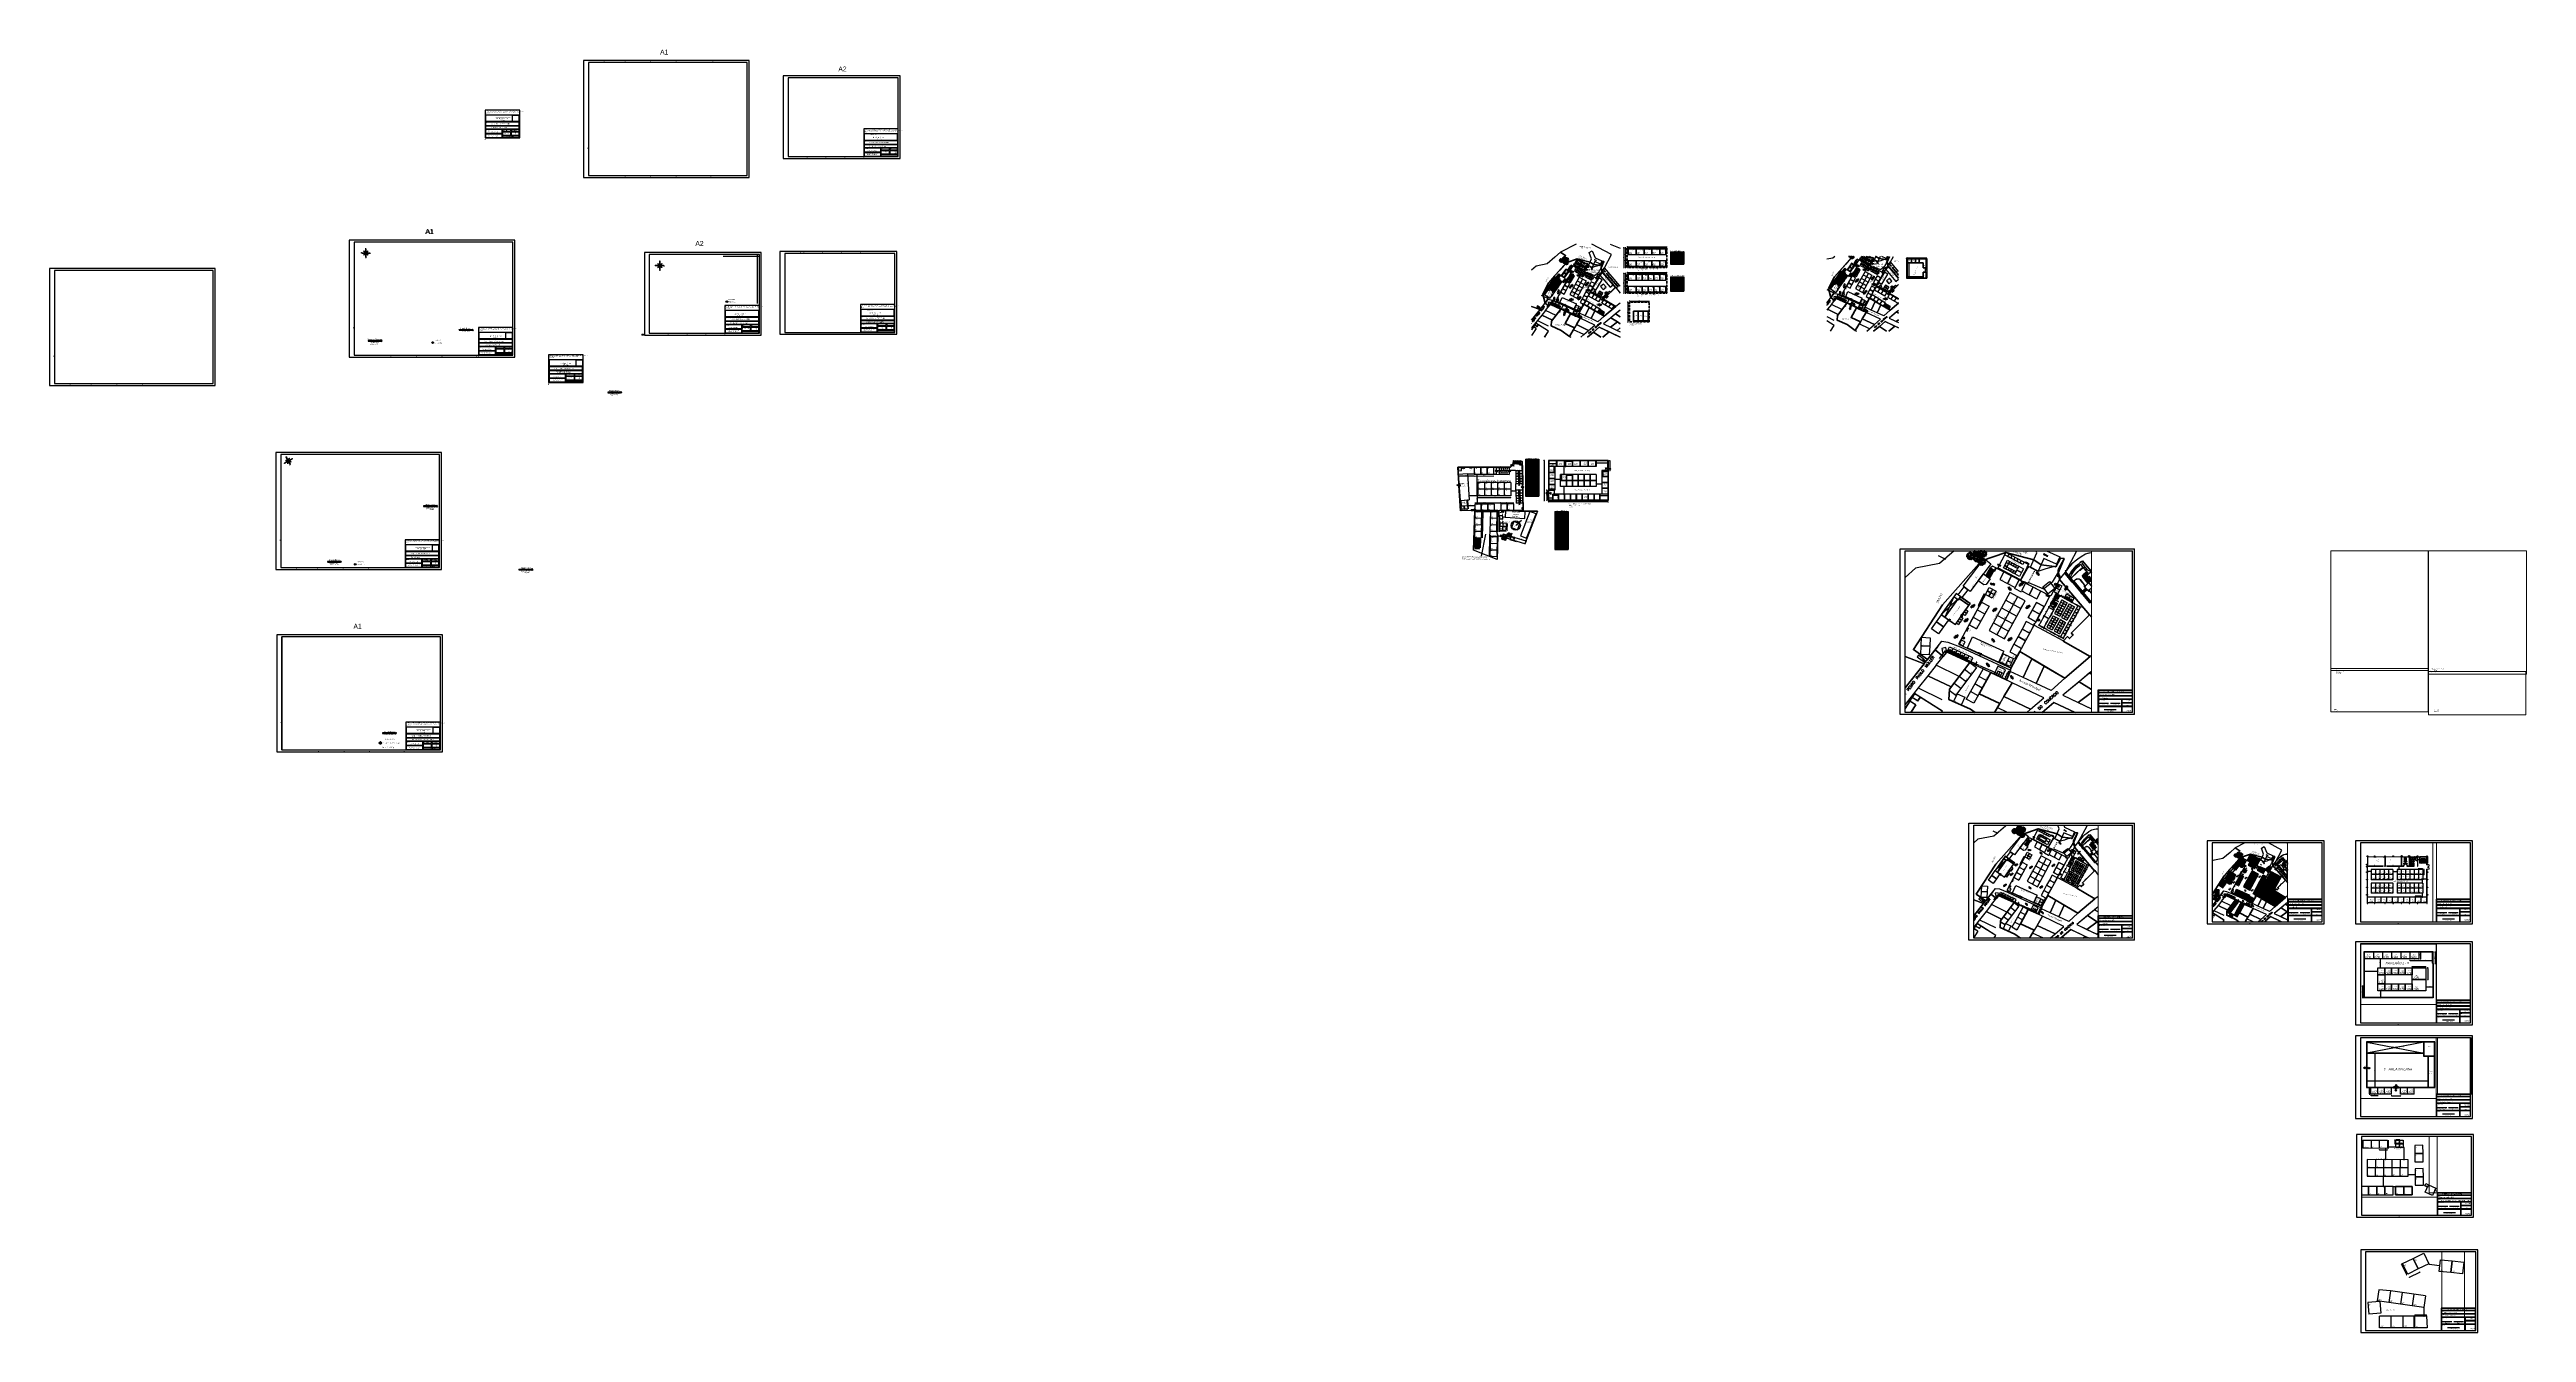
# Paper-space layout 'Layout1' of a CAD drawing. Header units: metres. Extents: x -8975 to 3602, y -5063 to 1452.
# The model-space entities are those that its viewports show. They can reach past a viewport. Long polylines and large blocks are cut down to what shows.
import ezdxf
from ezdxf.enums import TextEntityAlignment as Align

# ---------------------------------------------------------------- set-up
doc = ezdxf.new("R2010")
doc.units = ezdxf.units.M
doc.header["$MEASUREMENT"] = 0
for name, pattern in [('ACAD_ISO03W100', [30, 12, -18]), ('CONTINU', [0]), ('CONTINUO', [0]), ('DASHED2', [0.375, 0.25, -0.125]), ('HIDDEN2', [0.1875, 0.125, -0.0625])]:
    doc.linetypes.add(name, pattern=pattern)
for name, color, linetype in [('_ESTACIONAMENTO EXPOSITORES', 94, 'Continuous'), ('_FLUXO', 6, 'CONTINUO'), ('_PALCO', 151, 'Continuous'), ('_SETOR A', 1, 'Continuous'), ('_SETOR B', 5, 'Continuous'), ('_SETOR C', 4, 'Continuous'), ('_SETOR D', 22, 'Continuous'), ('_SETOR E', 11, 'Continuous'), ('_SETOR F', 30, 'Continuous'), ('_SETOR G', 3, 'Continuous'), ('_SETOR H', 94, 'Continuous'), ('_SETOR I', 134, 'Continuous'), ('A - Diversos', 252, 'Continuous'), ('A - Esquadrias', 10, 'Continuous'), ('A - Texto 1', 8, 'Continuous'), ('AR-CTA', 7, 'Continuous'), ('arvo', 7, 'Continuous'), ('ATUALIZADO', 4, 'Continuous'), ('CADASTRO', 114, 'CONTINUO'), ('CASA', 5, 'CONTINUO'), ('Cota', 1, 'Continuous'), ('COTAS', 1, 'Continuous'), ('COTASOK', 1, 'Continuous'), ('ESTRUTURA', 7, 'Continuous'), ('HACHURAS', 8, 'Continuous'), ('Layout', 3, 'Continuous'), ('Layout-int', 7, 'Continuous'), ('PAREDE', 7, 'Continuous'), ('pilar', 6, 'CONTINUO'), ('Pilares-Vigas', 5, 'Continuous'), ('POSTE', 2, 'CONTINUO'), ('SITE', 85, 'Continuous'), ('TELHADO', 6, 'Continuous'), ('Texto', 71, 'Continuous'), ('TextoÁreas', 7, 'Continuous'), ('TXT_LOGRADOUROS_2000', 7, 'Continuous'), ('TXT_QUADRAFISCAL_5000', 7, 'Continuous'), ('Viewport', 7, 'Continuous'), ('XX-HTC', 8, 'Continuous')]:
    doc.layers.add(name, color=color, linetype=linetype)
for name, color, linetype, lineweight in [('A - Cotas', 254, 'Continuous', 13), ('A - Mobiliário Fixo', 252, 'Continuous', 5), ('A-dimensão', 8, 'Continuous', 5), ('AR-EQP-FIX', 1, 'Continuous', 9), ('AR-POR', 5, 'CONTINUO', 9), ('CANETA 02', 2, 'Continuous', 9), ('Esquadrias', 50, 'Continuous', 9), ('Marcas Prancha', 254, 'Continuous', 5), ('PENA 0.1', 9, 'Continuous', 9)]:
    doc.layers.add(name, color=color, linetype=linetype, lineweight=lineweight)
doc.layers.get('Viewport').off()
doc.styles.add('ARIAL', font='arial.ttf')
doc.styles.add('JEF', font='times.ttf', dxfattribs={"height": 0.3})
doc.styles.add('MtXpl_Dalelands_Unci', font='')
doc.styles.add('REGUA60', font='romns850', dxfattribs={"width": 1.2})
doc.styles.add('ROMANS', font='romans.shx')
doc.styles.add('ROMANT', font='romant', dxfattribs={"height": 25})
doc.styles.add('SIMPLEX', font='simplex', dxfattribs={"height": 0.2})
doc.styles.add('SLDTEXTSTYLE0', font='stylu.ttf')
doc.styles.get("Standard").update_dxf_attribs({"font": 'arial.ttf'})
doc.styles.add('STYLE1', font='times.ttf')
doc.styles.add('TEXTO', font='swisse.ttf')
doc.styles.add('TimesNewRoman', font='times.ttf')
doc.styles.add('util2000', font='arial.ttf', dxfattribs={"oblique": 12.000028})
doc.styles.get('MtXpl_Dalelands_Unci').set_extended_font_data('Dalelands Uncial Condensed')
doc.dimstyles.new('ARIAL100', dxfattribs={"dimtxt": 0.2, "dimasz": 0.1, "dimexe": 0.05, "dimexo": 0.05, "dimgap": 0.05, "dimtad": 1, "dimzin": 4, "dimdsep": 46, "dimtxsty": 'ARIAL', "dimblk": 'ARCHTICK', "dimcen": 0, "dimdle": 0.05, "dimclrd": 8, "dimclre": 8, "dimclrt": 8, "dimadec": 0, "dimazin": 0, "dimtfac": 1, "dimtix": 1, "dimtmove": 0, "dimatfit": 3, "dimldrblk": 'NONE', "dimfxl": 1, "dimlwd": -1, "dimlwe": -1, "dimarcsym": 0})
doc.dimstyles.new('Copy of int_1-50_m_MS_50', dxfattribs={"dimscale": 0.05, "dimtxt": 25, "dimasz": 1.5, "dimexe": 1, "dimexo": 0, "dimgap": 0.75, "dimtad": 1, "dimzin": 1, "dimdsep": 46, "dimtxsty": 'util2000', "dimblk": '_U2_SETA01', "dimcen": 1.5, "dimse1": 1, "dimse2": 1, "dimclrd": 1, "dimclre": 1, "dimclrt": 1, "dimazin": 3, "dimtfac": 1, "dimtix": 1, "dimtmove": 1, "dimatfit": 3, "dimldrblk": '_U2_SETA02', "dimfxl": 1, "dimtzin": 12, "dimarcsym": 0})
doc.dimstyles.new('int_1-50_m_MS_50', dxfattribs={"dimscale": 0.05, "dimtxt": 3, "dimasz": 1.5, "dimexe": 1, "dimexo": 0, "dimgap": 0.75, "dimtad": 1, "dimzin": 1, "dimdsep": 46, "dimtxsty": 'util2000', "dimblk": '_U2_SETA01', "dimcen": 1.5, "dimse1": 1, "dimse2": 1, "dimclrd": 1, "dimclre": 1, "dimclrt": 1, "dimazin": 3, "dimtfac": 1, "dimtix": 1, "dimtmove": 1, "dimatfit": 3, "dimldrblk": '_U2_SETA02', "dimfxl": 1, "dimtzin": 12, "dimarcsym": 0})
pattern_1 = [(45, (14080.07, 98509.164), (-15.9099, 15.9099), [])]
pattern_2 = [(33.44193, (0, 0), (-0.68886446, 1.04305597), [])]
pattern_3 = [(45, (73.98245, 79.00702), (-0.0883883476, 0.0883883476), [])]
pattern_4 = [(45, (1665.714673, -2637.351834), (-0.0224506403, 0.0224506403), []), (135, (1665.714673, -2637.351834), (-0.0224506403, -0.0224506403), [])]
pattern_5 = [(45, (-414254.85149, -6971211.226642), (-0.02209708691208, 0.02209708691208), [])]

# ---------------------------------------------------------------- blocks, each defined once
blk = doc.blocks.new('seloA2')
for p, q in [((-1814, 306), (-1989, 306)), ((-1989, 306), (-1989, 166)), ((-1817, 281), (-1987, 281)), ((-1817, 248), (-1817, 281)), ((-1814, 166), (-1814, 306)), ((-1989, 166), (-1814, 166)), ((-1817, 248), (-1987, 248)), ((-1817, 245), (-1987, 245)), ((-1817, 210), (-1987, 210)), ((-1987, 208), (-1987, 189)), ((-1903, 208), (-1987, 208)), ((-1987, 189), (-1903, 189)), ((-1987, 187), (-1987, 168)), ((-1987, 187), (-1903, 187)), ((-1987, 168), (-1903, 168)), ((-1903, 189), (-1903, 208)), ((-1903, 168), (-1903, 187)), ((-1860, 208), (-1900, 208)), ((-1900, 200), (-1900, 208)), ((-1900, 200), (-1860, 200)), ((-1900, 189), (-1900, 197)), ((-1900, 197), (-1860, 197)), ((-1900, 179), (-1860, 179)), ((-1900, 176), (-1817, 176)), ((-1900, 168), (-1817, 168)), ((-1860, 208), (-1860, 200)), ((-1860, 197), (-1860, 179)), ((-1817, 208), (-1857, 208)), ((-1857, 208), (-1857, 200)), ((-1857, 200), (-1817, 200)), ((-1857, 197), (-1817, 197)), ((-1857, 197), (-1857, 179)), ((-1857, 179), (-1817, 179)), ((-1817, 200), (-1817, 208)), ((-1817, 179), (-1817, 197))]:
    blk.add_line(p, q)
at = {"attachment_point": 1}
for s, width, insert, char_height in [('{\\fDalelands Uncial Condensed|b0|i0|c0|p2;OBSERVAÇÃO: NENHUMA ALTERAÇÃO DEVE SER FEITA NESTE PROJETO SEM COMUNICAR AO PROFISSIONAL RESPONSÁVEL PELO MESMO E AO ÓRGÃO COMPETENTE QUE O APROVOU.}', 164.72, (-1985, 302), 3.125), ('{\\fDalelands Uncial Condensed|b0|i0|c0|p2;Responsável Técnico:}', 47.19, (-1956, 280), 2.34), ('{\\fDalelands Uncial Condensed|b0|i0|c0|p2;Projeto:}', 47.19, (-1986, 244), 2.34), ('{\\fDalelands Uncial Condensed|b0|i0|c0|p2;Referência:}', 47.19, (-1986, 225), 2.34), ('{\\fDalelands Uncial Condensed|b0|i0|c0|p2;Proprietário:}', 47.19, (-1986, 207), 2.34), ('{\\fDalelands Uncial Condensed|b0|i0|c0|p2;Endereço:}', 47.19, (-1986, 186), 2.34), ('{\\fDalelands Uncial Condensed|b1|i1|c0|p2;*FICAM RESERVADOS OS DIREITOS AUTORAIS DE EXECUÇÃO DO PROJETO CONFORME LEI FED. No. 5194/66.}', 276.31, (-1901, 231), 1.172), ('{\\fDalelands Uncial Condensed|b0|i0|c0|p2;Escala:}', 47.19, (-1899, 207), 2.34), ('{\\fDalelands Uncial Condensed|b0|i0|c0|p2;Desenho:}', 47.19, (-1899, 196), 2.34), ('\\pi14.59097;{\\fDalelands Uncial Condensed|b0|i0|c0|p2;Setor de Engenharia - Prefeitura Municipal de Peritiba\\P\\pi17.79303;Rua Frei Bonifácio, No. 63 - Centro - Peritiba-SC\\P\\pi14.88276,l5.625,t24.72651;(49)^I3453-1122 - engenharia@peritiba.sc.gov.br}', 83.8, (-1900, 175), 1.406), ('{\\fDalelands Uncial Condensed|b0|i0|c0|p2;Data:}', 47.19, (-1856, 207), 2.34), ('{\\fDalelands Uncial Condensed|b0|i0|c0|p2;Prancha:}', 47.19, (-1856, 196), 2.34)]:
    blk.add_mtext_dynamic_manual_height_columns(s, width=width, gutter_width=12.5, heights=[0], dxfattribs=dict(at, insert=insert, char_height=char_height))
blk = doc.blocks.new('Rosa dos Ventos')
at = {"layer": 'CASA', "color": 7, "linetype": 'CONTINUO'}
for points in [[(-1039.5, -37, 0), (-1030.1, -37, 0), (-1030.9, -36.2, 0)], [(-1034.1, -33, 0), (-1030.9, -36.2, 0), (-1030.8, -35.2, 0)], [(-1030.9, -37.8, 0), (-1031.9, -37.7, 0), (-1034.1, -41, 0)], [(-1030.1, -37, 0), (-1030.9, -37.8, 0), (-1030.1, -46.4, 0)], [(-1030.1, -27.6, 0), (-1029.3, -36.2, 0), (-1030.1, -37, 0)], [(-1030.1, -37, 0), (-1029.3, -37.8, 0), (-1020.8, -37, 0)], [(-1026.2, -41, 0), (-1029.3, -37.8, 0), (-1029.4, -38.8, 0)], [(-1029.3, -36.2, 0), (-1028.3, -36.3, 0), (-1026.2, -33, 0)]]:
    blk.add_polyline3d(points, close=True, dxfattribs=at)
for points in [[(-1039.5, -37, 0), (-1030.9, -36.2, 0)], [(-1030.1, -37, 0), (-1039.5, -37, 0)], [(-1030.9, -37.8, 0), (-1039.5, -37, 0)], [(-1030.1, -37, 0), (-1034.1, -33, 0)], [(-1034.1, -33, 0), (-1031.9, -36.3, 0)], [(-1034.1, -33, 0), (-1030.8, -35.2, 0)], [(-1030.1, -37, 0), (-1034.1, -41, 0)], [(-1034.1, -41, 0), (-1031.9, -37.7, 0)], [(-1030.8, -38.8, 0), (-1034.1, -41, 0)], [(-1030.1, -27.6, 0), (-1030.9, -36.2, 0)], [(-1030.1, -46.4, 0), (-1030.9, -37.8, 0)], [(-1030.1, -37, 0), (-1026.2, -33, 0)], [(-1030.1, -37, 0), (-1020.8, -37, 0)], [(-1030.1, -37, 0), (-1026.2, -41, 0)], [(-1029.3, -37.8, 0), (-1030.1, -46.4, 0)], [(-1026.2, -33, 0), (-1029.4, -35.2, 0)], [(-1026.2, -41, 0), (-1029.4, -38.8, 0)], [(-1029.3, -36.2, 0), (-1020.8, -37, 0)], [(-1020.8, -37, 0), (-1029.3, -37.8, 0)], [(-1026.2, -33, 0), (-1028.3, -36.3, 0)], [(-1028.3, -37.7, 0), (-1026.2, -41, 0)]]:
    blk.add_polyline3d(points, dxfattribs=at)
blk.add_circle((-1030.1, -37), 4.01, dxfattribs=at)
at = {"layer": 'CASA', "color": 7, "style": 'ROMANT'}
for s, p in [('O', (-1042.5, -37.7)), ('N', (-1031.4, -26.7)), ('S', (-1031, -49.2)), ('L', (-1020.1, -38.1))]:
    blk.add_text(s, height=2.19, dxfattribs=at).set_placement(p)
at = {"layer": 'CASA', "color": 7, "style": 'SIMPLEX'}
for s, rotation, p in [('NO', 44.955, (-1035.2, -33)), ('SO', 320.23861, (-1035.7, -41.5)), ('NE', 324.50472, (-1026.2, -32.2)), ('SE', 48.32194, (-1025.5, -42.3))]:
    blk.add_text(s, height=0.938, rotation=rotation, dxfattribs=at).set_placement(p)
blk = doc.blocks.new('1')
for p, q in [((131.2, 451.1), (131.1, 451.1)), ((131.1, 451), (131.2, 450.9)), ((131.3, 451.1), (131.2, 451.2)), ((131.3, 451.1), (131.2, 451)), ((131.3, 451), (131.2, 451.1)), ((131.2, 451.1), (131.2, 451.1)), ((131.2, 451.1), (131.2, 451)), ((131.2, 451), (131.3, 450.9)), ((131.2, 451), (131.2, 451)), ((131.2, 450.9), (131.2, 450.9)), ((131.4, 451.1), (131.3, 450.9)), ((131.3, 451.1), (131.4, 451.1)), ((131.3, 451), (131.4, 450.9)), ((131.5, 451.1), (131.4, 451.2)), ((131.5, 451.1), (131.4, 451)), ((131.5, 451), (131.4, 451.1)), ((131.4, 451.1), (131.4, 451.1)), ((131.4, 451.1), (131.4, 451.1)), ((131.4, 451), (131.5, 450.9)), ((131.4, 451), (131.4, 451)), ((131.4, 450.9), (131.4, 450.9)), ((131.6, 451.1), (131.5, 450.9)), ((131.5, 451.1), (131.6, 451.1)), ((131.5, 451), (131.6, 450.9)), ((131.7, 451.1), (131.6, 451.2)), ((131.6, 451.1), (131.6, 451.1)), ((131.7, 451.1), (131.6, 451)), ((131.8, 451.1), (131.6, 450.9)), ((131.6, 451.1), (131.7, 451)), ((131.6, 451), (131.6, 451)), ((131.6, 451), (131.6, 450.9)), ((131.7, 451.1), (131.8, 451.1)), ((131.7, 451), (131.8, 451)), ((131.7, 451), (131.8, 450.9)), ((131.9, 451.1), (131.8, 451.2)), ((131.8, 451.1), (131.8, 451.1)), ((131.9, 451.1), (131.8, 451)), ((132, 451.1), (131.8, 450.9)), ((131.8, 451.1), (131.9, 451)), ((131.8, 451), (131.8, 450.9)), ((131.9, 451.1), (132, 451.2)), ((131.9, 451), (132, 451)), ((131.9, 451), (132, 450.9)), ((132.1, 451.1), (132, 451.2)), ((132, 451.1), (132, 451.1)), ((132.1, 451.1), (132, 451)), ((132.2, 451.1), (132, 450.9)), ((132, 451.1), (132.1, 451)), ((132, 451), (132, 450.9)), ((132.1, 451.1), (132.2, 451.1)), ((132.1, 451), (132.2, 451)), ((132.1, 451), (132.2, 450.9)), ((132.3, 451.1), (132.2, 451.2)), ((132.2, 451.1), (132.2, 451.1)), ((132.3, 451.1), (132.2, 451)), ((132.4, 451.1), (132.2, 450.9)), ((132.2, 451.1), (132.3, 451)), ((132.2, 451), (132.2, 450.9)), ((132.3, 451.1), (132.4, 451.1)), ((132.3, 451), (132.4, 451)), ((132.3, 451), (132.4, 450.9)), ((132.5, 451.1), (132.4, 451.2)), ((132.4, 451.1), (132.4, 451.1)), ((132.5, 451.1), (132.4, 451)), ((132.6, 451.1), (132.4, 450.9)), ((132.4, 451.1), (132.5, 451)), ((132.4, 451), (132.4, 450.9)), ((132.5, 451.1), (132.6, 451.1)), ((132.5, 451), (132.6, 451)), ((132.5, 451), (132.6, 450.9)), ((132.7, 451.1), (132.6, 451.2)), ((132.6, 451.1), (132.6, 451.1)), ((132.7, 451.1), (132.6, 451)), ((132.7, 451.1), (132.6, 450.9)), ((132.6, 451.1), (132.7, 451)), ((132.6, 451), (132.6, 450.9)), ((132.7, 451.1), (132.8, 451.1)), ((132.7, 451.1), (132.8, 451.1)), ((132.7, 451), (132.8, 451)), ((132.7, 451), (132.8, 450.9)), ((132.9, 451.1), (132.8, 451.2)), ((132.9, 451.1), (132.8, 451)), ((132.9, 451.1), (132.8, 450.9)), ((132.8, 451.1), (132.9, 451)), ((132.8, 451), (132.8, 450.9)), ((132.9, 451.1), (133, 451.1)), ((132.9, 451.1), (133, 451.1)), ((132.9, 451), (133, 451)), ((132.9, 451), (133, 450.9)), ((133.1, 451.1), (133, 451.2)), ((133.1, 451.1), (133, 451)), ((133.1, 451.1), (133, 450.9)), ((133, 451.1), (133.1, 451)), ((133, 451), (133, 450.9)), ((133.1, 451.1), (133.2, 451.1)), ((133.1, 451.1), (133.2, 451.1)), ((133.1, 451), (133.2, 451)), ((133.1, 451), (133.2, 450.9)), ((133.3, 451.1), (133.2, 451.2)), ((133.3, 451.1), (133.2, 451)), ((133.3, 451.1), (133.2, 450.9)), ((133.2, 451.1), (133.2, 451)), ((133.2, 451), (133.2, 450.9)), ((133.3, 451.1), (133.4, 451.1)), ((133.3, 451.1), (133.3, 451.1)), ((133.3, 451.1), (133.4, 451)), ((133.3, 451), (133.4, 451)), ((133.3, 451), (133.4, 450.9)), ((133.5, 451.1), (133.4, 451.2)), ((133.5, 451.1), (133.4, 451)), ((133.5, 451.1), (133.4, 450.9)), ((133.4, 451), (133.4, 450.9)), ((133.5, 451.1), (133.6, 451.1)), ((133.5, 451.1), (133.5, 451.1)), ((133.5, 451.1), (133.6, 451)), ((133.5, 451), (133.6, 451)), ((133.5, 451), (133.6, 450.9)), ((133.7, 451.1), (133.6, 451.2)), ((133.7, 451.1), (133.6, 451)), ((133.7, 451.1), (133.6, 450.9)), ((133.6, 451), (133.6, 450.9)), ((133.7, 451.1), (133.8, 451.1)), ((133.7, 451.1), (133.7, 451.1)), ((133.7, 451.1), (133.8, 451)), ((133.7, 451), (133.8, 451)), ((133.7, 451), (133.8, 450.9)), ((133.9, 451.1), (133.8, 451.2)), ((133.9, 451.1), (133.8, 451)), ((133.9, 451.1), (133.8, 450.9)), ((133.8, 451), (133.8, 450.9)), ((133.9, 451.1), (134, 451.1)), ((133.9, 451.1), (133.9, 451.1)), ((133.9, 451.1), (134, 451)), ((133.9, 451), (134, 451)), ((133.9, 451), (134, 450.9)), ((134.1, 451.1), (134, 451.2)), ((134.1, 451.1), (134, 451)), ((134.1, 451.1), (134, 450.9)), ((134, 451), (134, 450.9)), ((134.1, 451.1), (134.2, 451.1)), ((134.1, 451.1), (134.1, 451.1)), ((134.1, 451.1), (134.2, 451)), ((134.1, 451), (134.2, 451)), ((134.1, 451), (134.2, 450.9)), ((134.3, 451.1), (134.2, 451.2)), ((134.3, 451.1), (134.2, 451)), ((134.3, 451.1), (134.2, 450.9)), ((134.2, 451), (134.2, 450.9)), ((134.3, 451.1), (134.4, 451.1)), ((134.3, 451.1), (134.3, 451.1)), ((134.3, 451.1), (134.4, 451)), ((134.3, 451), (134.4, 451)), ((134.3, 451), (134.4, 450.9)), ((134.5, 451.1), (134.4, 451.2)), ((134.5, 451.1), (134.4, 451)), ((134.5, 451.1), (134.4, 450.9)), ((134.4, 451), (134.4, 450.9)), ((134.5, 451.1), (134.6, 451.1)), ((134.5, 451.1), (134.5, 451.1)), ((134.5, 451.1), (134.6, 451)), ((134.5, 451), (134.6, 451)), ((134.5, 451), (134.6, 450.9)), ((134.7, 451.1), (134.6, 451.2)), ((134.7, 451.1), (134.6, 451)), ((134.7, 451.1), (134.6, 450.9)), ((134.6, 451), (134.6, 450.9)), ((134.7, 451.1), (134.8, 451.1)), ((134.7, 451.1), (134.7, 451.1)), ((134.7, 451.1), (134.8, 451)), ((134.7, 451), (134.8, 451)), ((134.7, 451), (134.8, 450.9)), ((134.9, 451.1), (134.8, 451.2)), ((134.9, 451.1), (134.8, 451)), ((134.9, 451.1), (134.8, 450.9)), ((134.8, 451), (134.8, 450.9)), ((134.9, 451.1), (134.9, 451.2)), ((134.9, 451.1), (134.9, 451.1)), ((134.9, 451.1), (135, 451)), ((134.9, 451), (134.9, 451)), ((134.9, 451), (134.9, 450.9)), ((135, 451.1), (134.9, 451.2)), ((135.1, 451.1), (134.9, 451)), ((135.1, 451.1), (135, 450.9)), ((135, 451), (135.1, 450.9)), ((134.9, 451), (135, 450.9)), ((135.2, 451.1), (135.1, 451.2)), ((135.1, 451.1), (135.1, 451.1)), ((135.1, 451.1), (135.1, 451.1)), ((135.3, 451.1), (135.1, 451)), ((135.1, 451.1), (135.2, 451)), ((135.1, 451), (135.1, 451)), ((135.1, 451), (135.2, 450.9)), ((135.3, 451.1), (135.2, 450.9)), ((135.2, 451), (135.3, 450.9)), ((135.4, 451.1), (135.3, 451.2)), ((135.3, 451.1), (135.3, 451.1)), ((135.3, 451.1), (135.3, 451.1)), ((135.5, 451.1), (135.3, 451)), ((135.3, 451.1), (135.4, 451)), ((135.3, 451), (135.3, 451)), ((135.3, 451), (135.4, 450.9)), ((135.5, 451.1), (135.4, 450.9)), ((135.4, 451), (135.5, 450.9)), ((135.6, 451.1), (135.5, 451.2)), ((135.5, 451.1), (135.5, 451.1)), ((135.5, 451.1), (135.5, 451.1)), ((135.7, 451.1), (135.5, 451)), ((135.5, 451.1), (135.6, 451)), ((135.5, 451), (135.5, 451)), ((135.5, 451), (135.6, 450.9)), ((135.7, 451.1), (135.6, 450.9)), ((135.6, 451), (135.7, 450.9)), ((135.8, 451.1), (135.7, 451.2)), ((135.7, 451.1), (135.7, 451.1)), ((135.7, 451.1), (135.7, 451.1)), ((135.9, 451.1), (135.7, 451)), ((135.7, 451.1), (135.8, 451)), ((135.7, 451), (135.7, 451)), ((135.7, 451), (135.8, 450.9)), ((135.9, 451.1), (135.8, 450.9)), ((135.8, 451), (135.9, 450.9)), ((136, 451.1), (135.9, 451.2)), ((135.9, 451.1), (135.9, 451.1)), ((135.9, 451.1), (135.9, 451.1)), ((136.1, 451.1), (135.9, 451)), ((135.9, 451.1), (136, 451)), ((135.9, 451), (135.9, 451)), ((135.9, 451), (136, 450.9)), ((136.1, 451.1), (136, 450.9)), ((136, 451), (136.1, 450.9)), ((136.2, 451.1), (136.1, 451.2)), ((136.1, 451.1), (136.1, 451.1)), ((136.1, 451.1), (136.1, 451.1)), ((136.2, 451.1), (136.1, 451)), ((136.1, 451.1), (136.2, 451)), ((136.1, 451), (136.1, 451)), ((136.1, 451), (136.2, 450.9)), ((136.3, 451.1), (136.2, 450.9)), ((136.2, 451.1), (136.3, 451.1)), ((136.2, 451), (136.3, 450.9)), ((136.4, 451.1), (136.3, 451.2)), ((136.3, 451.1), (136.3, 451.1)), ((136.4, 451.1), (136.3, 451)), ((136.3, 451.1), (136.4, 451)), ((136.3, 451), (136.3, 451)), ((136.3, 451), (136.4, 450.9)), ((136.5, 451.1), (136.4, 450.9)), ((136.4, 451.1), (136.5, 451.1)), ((136.4, 451), (136.5, 450.9)), ((136.6, 451.1), (136.5, 451.2)), ((136.5, 451.1), (136.5, 451.1)), ((136.6, 451.1), (136.5, 451)), ((136.5, 451.1), (136.6, 451)), ((136.5, 451), (136.5, 451)), ((136.5, 451), (136.6, 450.9)), ((136.7, 451.1), (136.6, 450.9)), ((136.6, 451.1), (136.7, 451.1)), ((136.6, 451), (136.7, 450.9)), ((136.8, 451.1), (136.7, 451.2)), ((136.7, 451.1), (136.7, 451.1)), ((136.8, 451.1), (136.7, 451)), ((136.7, 451.1), (136.8, 451)), ((136.7, 451), (136.7, 451)), ((136.7, 451), (136.8, 450.9)), ((136.9, 451.1), (136.8, 450.9)), ((136.8, 451.1), (136.9, 451.1)), ((136.8, 451), (136.9, 450.9)), ((137, 451.1), (136.9, 451.2)), ((136.9, 451.1), (136.9, 451.1)), ((137, 451.1), (136.9, 451)), ((136.9, 451.1), (137, 451)), ((136.9, 451), (136.9, 451)), ((136.9, 451), (137, 450.9)), ((137.1, 451.1), (137, 450.9)), ((137, 451.1), (137.1, 451.1)), ((137, 451), (137.1, 450.9)), ((137.2, 451.1), (137.1, 451.2)), ((137.1, 451.1), (137.1, 451.1)), ((137.2, 451.1), (137.1, 451)), ((137.3, 451.1), (137.1, 450.9)), ((137.1, 451.1), (137.2, 451)), ((137.1, 451), (137.1, 451)), ((137.1, 451), (137.1, 450.9)), ((137.2, 451.1), (137.3, 451.1)), ((137.2, 451), (137.3, 451)), ((137.2, 451), (137.3, 450.9)), ((137.4, 451.1), (137.3, 451.2)), ((137.3, 451.1), (137.3, 451.1)), ((137.4, 451.1), (137.3, 451)), ((137.5, 451.1), (137.3, 450.9)), ((137.3, 451.1), (137.4, 451)), ((137.3, 451), (137.3, 450.9)), ((137.4, 451.1), (137.5, 451.1)), ((137.4, 451), (137.5, 451)), ((137.4, 451), (137.5, 450.9)), ((137.4, 451), (137.8, 450.6)), ((137.5, 451.2), (137.8, 451.5)), ((137.5, 451.1), (137.8, 451.4)), ((137.5, 451.1), (137.5, 451.1)), ((137.5, 451), (137.8, 450.7)), ((138.2, 451), (137.8, 451.5)), ((138.2, 451), (137.8, 451.4)), ((138.2, 451), (137.8, 450.6)), ((138.2, 451), (137.8, 450.6))]:
    blk.add_line(p, q)
for centre, radius, start, end in [((131.1, 451), 0.166, 53.5366, 89.7256), ((131.1, 451), 0.166, 53.8499, 89.781), ((131.3, 451.1), 0.166, 143.8499, 204.454), ((131.3, 451), 0.166, 133.3668, 216.1501), ((131.3, 451.1), 0.115, 158.2482, 188.2451), ((131.3, 451), 0.115, 145.3554, 202.1482), ((131.1, 451), 0.166, 270.219, 306.1501), ((131.1, 451), 0.166, 53.8499, 54.1206), ((131.3, 451), 0.166, 53.5366, 125.8794), ((131.1, 451), 0.115, 57.3812, 75.6056), ((131.1, 451), 0.166, 305.8366, 305.8377), ((131.3, 451), 0.166, 233.8499, 306.1501), ((131.1, 451), 0.115, 284.2209, 302.1604), ((131.3, 451), 0.166, 233.8499, 233.8978), ((131.3, 451), 0.115, 57.3812, 121.7012), ((131.3, 451), 0.115, 237.8396, 302.1604), ((131.3, 451), 0.166, 53.8499, 54.1206), ((131.5, 451), 0.166, 53.5366, 125.8794), ((131.3, 451), 0.166, 305.8366, 305.8377), ((131.5, 451), 0.166, 233.8499, 306.1501), ((131.5, 451), 0.166, 233.8499, 233.8978), ((131.5, 451), 0.115, 57.3812, 121.7012), ((131.5, 451), 0.115, 237.8396, 302.1604), ((131.7, 451), 0.166, 53.5366, 125.8794), ((131.7, 451), 0.115, 57.3812, 121.7012), ((131.7, 451), 0.166, 233.8499, 233.8978), ((131.7, 451), 0.166, 233.8499, 306.1501), ((131.7, 451), 0.115, 237.8396, 302.1604), ((131.9, 451), 0.166, 53.5366, 126.2932), ((131.9, 451), 0.115, 57.3812, 121.7012), ((131.9, 451), 0.166, 233.8499, 233.8978), ((131.9, 451), 0.166, 233.8499, 306.1501), ((131.9, 451), 0.115, 237.8396, 302.1604), ((132.1, 451), 0.166, 53.5366, 126.2932), ((132.1, 451), 0.115, 57.3812, 121.7012), ((132.1, 451), 0.166, 233.8499, 233.8978), ((132.1, 451), 0.166, 233.8499, 306.1501), ((132.1, 451), 0.115, 237.8396, 302.1604), ((132.3, 451), 0.166, 53.5366, 126.2932), ((132.3, 451), 0.115, 57.3812, 121.7012), ((132.3, 451), 0.166, 233.8499, 233.8978), ((132.3, 451), 0.166, 233.8499, 306.1501), ((132.3, 451), 0.115, 237.8396, 302.1604), ((132.5, 451), 0.166, 53.5366, 126.2932), ((132.5, 451), 0.115, 57.3812, 121.7012), ((132.5, 451), 0.166, 233.8499, 233.8978), ((132.5, 451), 0.166, 233.8499, 306.1501), ((132.5, 451), 0.115, 237.8396, 302.1604), ((132.7, 451), 0.166, 53.5366, 126.2932), ((132.7, 451), 0.115, 57.3812, 121.7012), ((132.7, 451), 0.166, 233.8499, 233.8978), ((132.7, 451), 0.166, 233.8499, 306.1501), ((132.7, 451), 0.115, 237.8396, 302.1604), ((132.9, 451), 0.166, 53.5366, 126.2932), ((132.9, 451), 0.115, 57.3812, 121.7012), ((132.9, 451), 0.166, 233.8499, 233.8978), ((132.9, 451), 0.166, 233.8499, 306.2932), ((132.9, 451), 0.115, 237.8396, 302.1604), ((133.1, 451), 0.166, 53.5366, 126.2932), ((133.1, 451), 0.115, 57.3812, 121.7012), ((133.1, 451), 0.166, 233.5366, 306.1501), ((133.1, 451), 0.115, 237.8396, 302.1604), ((133.3, 451), 0.166, 53.5366, 126.2932), ((133.3, 451), 0.115, 57.3812, 121.7012), ((133.3, 451), 0.166, 233.8499, 233.8978), ((133.3, 451), 0.166, 233.5366, 306.1501), ((133.3, 451), 0.115, 237.8396, 302.1604), ((133.5, 451), 0.166, 53.5366, 126.2932), ((133.5, 451), 0.115, 57.3812, 121.7012), ((133.5, 451), 0.166, 233.8499, 233.8978), ((133.5, 451), 0.166, 233.5366, 306.1501), ((133.5, 451), 0.115, 237.8396, 302.1604), ((133.7, 451), 0.166, 53.5366, 126.2932), ((133.7, 451), 0.115, 57.3812, 121.7012), ((133.7, 451), 0.166, 233.8499, 233.8978), ((133.7, 451), 0.166, 233.5366, 306.1501), ((133.7, 451), 0.115, 237.8396, 302.1604), ((133.9, 451), 0.166, 53.5366, 126.2932), ((133.9, 451), 0.115, 57.3812, 121.7012), ((133.9, 451), 0.166, 233.8499, 233.8978), ((133.9, 451), 0.166, 233.5366, 306.1501), ((133.9, 451), 0.115, 237.8396, 302.1604), ((134.1, 451), 0.166, 53.5366, 126.2932), ((134.1, 451), 0.115, 57.3812, 121.7012), ((134.1, 451), 0.166, 233.8499, 233.8978), ((134.1, 451), 0.166, 233.5366, 306.1501), ((134.1, 451), 0.115, 237.8396, 302.1604), ((134.3, 451), 0.166, 53.5366, 126.2932), ((134.3, 451), 0.115, 57.3812, 121.7012), ((134.3, 451), 0.166, 233.8499, 233.8978), ((134.3, 451), 0.166, 233.5366, 306.1501), ((134.3, 451), 0.115, 237.8396, 302.1604), ((134.5, 451), 0.166, 53.5366, 126.2932), ((134.5, 451), 0.115, 57.3812, 121.7012), ((134.5, 451), 0.166, 233.8499, 233.8978), ((134.5, 451), 0.166, 233.5366, 306.1501), ((134.5, 451), 0.115, 237.8396, 302.1604), ((134.7, 451), 0.166, 53.5366, 125.8794), ((134.7, 451), 0.115, 57.3812, 121.7012), ((134.7, 451), 0.166, 233.8499, 233.8978), ((134.7, 451), 0.166, 233.8499, 306.1501), ((134.7, 451), 0.115, 237.8396, 302.1604), ((134.9, 451), 0.166, 53.5366, 126.2932), ((134.9, 451), 0.115, 57.3812, 121.7012), ((134.9, 451), 0.166, 233.8499, 233.8978), ((134.9, 451), 0.166, 233.8499, 306.1501), ((134.9, 451), 0.115, 237.8396, 302.1604), ((135, 451), 0.166, 53.5366, 126.2932), ((135, 451), 0.166, 233.8499, 233.8978), ((135, 451), 0.115, 57.3812, 121.7012), ((135, 451), 0.166, 233.8499, 306.1501), ((135, 451), 0.115, 237.8396, 302.1604), ((135.2, 451), 0.166, 53.5366, 126.2932), ((135.2, 451), 0.166, 233.8499, 233.8978), ((135.2, 451), 0.166, 233.8499, 306.1501), ((135.2, 451), 0.115, 57.3812, 121.7012), ((135.2, 451), 0.115, 237.8396, 302.1604), ((135.4, 451), 0.166, 53.5366, 126.2932), ((135.4, 451), 0.166, 233.8499, 233.8978), ((135.4, 451), 0.166, 233.8499, 306.1501), ((135.4, 451), 0.115, 57.3812, 121.7012), ((135.4, 451), 0.115, 237.8396, 302.1604), ((135.6, 451), 0.166, 53.5366, 126.2932), ((135.6, 451), 0.166, 233.8499, 233.8978), ((135.6, 451), 0.166, 233.8499, 306.1501), ((135.6, 451), 0.115, 57.3812, 121.7012), ((135.6, 451), 0.115, 237.8396, 302.1604), ((135.8, 451), 0.166, 53.5366, 126.2932), ((135.8, 451), 0.166, 233.8499, 233.8978), ((135.8, 451), 0.166, 233.8499, 306.2932), ((135.8, 451), 0.115, 57.3812, 121.7012), ((135.8, 451), 0.115, 237.8396, 302.1604), ((136, 451), 0.166, 53.5366, 126.2932), ((136, 451), 0.166, 233.5366, 306.1501), ((136, 451), 0.115, 57.3812, 121.7012), ((136, 451), 0.115, 237.8396, 302.1604), ((136.2, 451), 0.166, 53.5366, 126.2932), ((136.2, 451), 0.166, 233.8499, 233.8978), ((136.2, 451), 0.166, 233.5366, 306.1501), ((136.2, 451), 0.115, 57.3812, 121.7012), ((136.2, 451), 0.115, 237.8396, 302.1604), ((136.4, 451), 0.166, 53.5366, 126.2932), ((136.4, 451), 0.166, 233.8499, 233.8978), ((136.4, 451), 0.166, 233.5366, 306.1501), ((136.4, 451), 0.115, 57.3812, 121.7012), ((136.4, 451), 0.115, 237.8396, 302.1604), ((136.6, 451), 0.166, 53.5366, 126.2932), ((136.6, 451), 0.166, 233.8499, 233.8978), ((136.6, 451), 0.166, 233.5366, 306.1501), ((136.6, 451), 0.115, 57.3812, 121.7012), ((136.6, 451), 0.115, 237.8396, 302.1604), ((136.8, 451), 0.166, 53.5366, 126.2932), ((136.8, 451), 0.166, 233.8499, 233.8978), ((136.8, 451), 0.166, 233.5366, 306.1501), ((136.8, 451), 0.115, 57.3812, 121.7012), ((136.8, 451), 0.115, 237.8396, 302.1604), ((137, 451), 0.166, 53.5366, 126.2932), ((137, 451), 0.166, 233.8499, 233.8978), ((137, 451), 0.166, 233.5366, 306.1501), ((137, 451), 0.115, 57.3812, 121.7012), ((137, 451), 0.115, 237.8396, 302.1604), ((137.2, 451), 0.166, 53.5366, 126.2932), ((137.2, 451), 0.115, 57.3812, 121.7012), ((137.2, 451), 0.166, 233.8499, 233.8978), ((137.2, 451), 0.166, 233.5366, 306.1501), ((137.2, 451), 0.115, 237.8396, 302.1604), ((137.4, 451), 0.166, 324.1634, 126.2932), ((137.4, 451), 0.115, 328.2988, 121.7012), ((137.4, 451), 0.166, 233.8499, 233.8978), ((137.4, 451), 0.166, 233.5366, 306.2828), ((137.4, 451), 0.115, 237.8396, 302.3394)]:
    blk.add_arc(centre, radius, start, end)
blk = doc.blocks.new('SeloIgoriPrefa')
for p, q in [((-353, 24), (-528, 24)), ((-528, 24), (-528, -116)), ((-353, -116), (-353, 24)), ((-353, -116), (-528, -116)), ((-528, -116), (-353, -116)), ((-526, -1), (-526, -34)), ((-356, -1), (-526, -1)), ((-356, -34), (-526, -34)), ((-526, -37), (-526, -53)), ((-526, -37), (-526, -53)), ((-356, -37), (-526, -37)), ((-526, -53), (-356, -53)), ((-526, -55), (-526, -72)), ((-526, -55), (-526, -72)), ((-526, -55), (-356, -55)), ((-356, -72), (-526, -72)), ((-526, -74), (-526, -93)), ((-442, -74), (-526, -74)), ((-526, -93), (-442, -93)), ((-526, -95), (-526, -114)), ((-526, -95), (-442, -95)), ((-526, -114), (-442, -114)), ((-442, -93), (-442, -74)), ((-442, -114), (-442, -95)), ((-399, -74), (-439, -74)), ((-439, -82), (-439, -74)), ((-439, -82), (-399, -82)), ((-439, -93), (-439, -85)), ((-439, -85), (-399, -85)), ((-439, -103), (-439, -91)), ((-439, -103), (-399, -103)), ((-439, -114), (-439, -106)), ((-439, -106), (-356, -106)), ((-439, -114), (-356, -114)), ((-399, -74), (-399, -82)), ((-399, -85), (-399, -103)), ((-356, -74), (-396, -74)), ((-396, -74), (-396, -82)), ((-396, -82), (-356, -82)), ((-396, -85), (-356, -85)), ((-396, -85), (-396, -103)), ((-396, -103), (-356, -103)), ((-356, -34), (-389, -34)), ((-356, -53), (-356, -37)), ((-356, -72), (-356, -55)), ((-356, -82), (-356, -74)), ((-356, -103), (-356, -85)), ((-356, -114), (-356, -106))]:
    blk.add_line(p, q)
at = {"layer": 'Marcas Prancha'}
blk.add_line((-528, -126), (-528, -124), dxfattribs=at)
blk.add_text('______________________________________', height=2.5).set_placement((-475, -14))
at = {"style": 'MtXpl_Dalelands_Unci'}
for s, height, p in [('Igori Fripp Dainese', 5, (-470, -21)), ('CREA-SC 166153-8', 2.5, (-455, -31)), ('Engenheiro Civil', 2.5, (-454, -27))]:
    blk.add_text(s, height=height, dxfattribs=at).set_placement(p)
at = {"attachment_point": 1}
for s, width, insert, char_height in [('{\\fDalelands Uncial Condensed|b0|i0|c0|p2;OBSERVAÇÃO: NENHUMA ALTERAÇÃO DEVE SER FEITA NESTE PROJETO SEM COMUNICAR AO PROFISSIONAL RESPONSÁVEL PELO MESMO E AO ÓRGÃO COMPETENTE QUE O APROVOU.}', 164.72, (-524, 21), 3.125), ('{\\fDalelands Uncial Condensed|b0|i0|c0|p2;Projeto:}', 47.19, (-525, -37), 2.34), ('{\\fDalelands Uncial Condensed|b0|i0|c0|p2;Referência:}', 47.19, (-525, -56), 2.34), ('{\\fDalelands Uncial Condensed|b0|i0|c0|p2;Proprietário:}', 47.19, (-525, -75), 2.34), ('{\\fDalelands Uncial Condensed|b0|i0|c0|p2;Endereço:}', 47.19, (-525, -96), 2.34), ('{\\fDalelands Uncial Condensed|b0|i0|c0|p2;Responsável Técnico:}', 47.19, (-495, -2), 2.34), ('{\\fDalelands Uncial Condensed|b1|i1|c0|p2;*FICAM RESERVADOS OS DIREITOS AUTORAIS DE EXECUÇÃO DO PROJETO CONFORME LEI FED. No. 5194/66.}', 276.31, (-440, -51), 1.172), ('{\\fDalelands Uncial Condensed|b0|i0|c0|p2;Escala:}', 47.19, (-438, -75), 2.34), ('\\pi14.59097;{\\fDalelands Uncial Condensed|b0|i0|c0|p2;Setor de Engenharia - Prefeitura Municipal de Peritiba\\P\\pi17.79303;Rua Frei Bonifácio, No. 63 - Centro - Peritiba-SC\\P\\pi14.88276,l5.625,t24.72651;(49)^I3453-1122 - engenharia@peritiba.sc.gov.br}', 83.8, (-439, -106), 1.406), ('{\\fDalelands Uncial Condensed|b0|i0|c0|p2;Data:}', 47.19, (-395, -75), 2.34), ('{\\fDalelands Uncial Condensed|b0|i0|c0|p2;Prancha:}', 47.19, (-395, -85), 2.34)]:
    blk.add_mtext_dynamic_manual_height_columns(s, width=width, gutter_width=12.5, heights=[0], dxfattribs=dict(at, insert=insert, char_height=char_height))
blk = doc.blocks.new('A1 M')
for p, q in [((546, 1396), (-295, 1396)), ((-295, 1396), (-295, 802)), ((546, 802), (546, 1396)), ((-295, 802), (546, 802))]:
    blk.add_line(p, q)
for points in [[(-270, 1386), (-270, 812)], [(-270, 812), (536, 812), (536, 1386), (-270, 1386)]]:
    blk.add_lwpolyline(points)
at = {"layer": 'Marcas Prancha'}
for p, q in [((-190, 1396), (-190, 1394)), ((-84, 1394), (-84, 1396)), ((46, 1394), (46, 1396)), ((176, 1394), (176, 1396)), ((361, 1394), (361, 1396)), ((-293, 1099), (-295, 1099)), ((546, 1099), (543, 1099)), ((-270, 951), (-275, 951)), ((-84, 802), (-84, 805)), ((46, 802), (46, 805)), ((176, 802), (176, 805)), ((351, 802), (351, 805))]:
    blk.add_line(p, q, dxfattribs=at)
at = {"insert": (94, 1452), "char_height": 25, "attachment_point": 1}
blk.add_mtext_dynamic_manual_height_columns('{\\fDalelands Uncial Condensed|b0|i0|c0|p2;A1}', width=130.31, gutter_width=12.5, heights=[0], dxfattribs=at)
blk = doc.blocks.new('Setaxr01')
for p, q in [((1500, 0), (925, 450)), ((925, 450), (925, 175)), ((925, 175), (0, 175)), ((0, 175), (0, -175)), ((1500, 0), (925, -450)), ((925, -175), (0, -175)), ((925, -450), (925, -175))]:
    blk.add_line(p, q)
blk = doc.blocks.new('CaminhaoBau_t')
for p, q in [((-2997, 1220), (-10363, 1220)), ((-10363, 1220), (-10363, -1218)), ((-2997, -1218), (-2997, 1220)), ((-2946, 914), (-2946, -914)), ((-2896, 1119), (-2896, 1017)), ((-1600, 1119), (-2896, 1119)), ((-2868, 889), (-2868, -876)), ((-1547, 1016), (-2845, 1016)), ((-2753, 958), (-2799, 958)), ((-2753, 866), (-2776, 866)), ((-2753, 958), (-2753, 866)), ((-1880, 965), (-2616, 965)), ((-2616, 864), (-2616, 965)), ((-1880, 864), (-2616, 864)), ((-1880, 864), (-1880, 965)), ((-1617, 1063), (-1829, 1016)), ((-1829, 864), (-1829, 965)), ((-1533, 965), (-1829, 965)), ((-1702, 864), (-1829, 864)), ((-1702, 864), (-1528, 941)), ((-1626, 864), (-1468, 931)), ((-1600, 1068), (-1600, 1119)), ((-1473, 1067), (-1583, 1067)), ((-1524, 1067), (-381, 1067)), ((-229, 559), (-1503, 1006)), ((-1428, 931), (-1301, 877)), ((-381, 1118), (-282, 1118)), ((-381, 1067), (-381, 1118)), ((-229, 559), (-229, 914)), ((-2822, 821), (-2822, -808)), ((-1524, 762), (-1524, -762)), ((-1270, 0), (-1524, 0)), ((-1270, -830), (-1270, 830)), ((-127, 406), (-229, 559)), ((-127, 406), (-127, -406)), ((-2753, -853), (-2776, -853)), ((-2753, -945), (-2753, -853)), ((-229, -559), (-1503, -1006)), ((-127, -406), (-229, -559)), ((-229, -559), (-229, -914)), ((-10363, -1218), (-2997, -1218)), ((-2896, -1116), (-2896, -1015)), ((-1600, -1116), (-2896, -1116)), ((-1547, -1016), (-2845, -1016)), ((-2753, -945), (-2799, -945)), ((-1880, -864), (-2616, -864)), ((-2616, -864), (-2616, -965)), ((-1880, -965), (-2616, -965)), ((-1880, -864), (-1880, -965)), ((-1829, -864), (-1829, -965)), ((-1702, -864), (-1829, -864)), ((-1533, -965), (-1829, -965)), ((-1617, -1063), (-1829, -1016)), ((-1702, -864), (-1528, -941)), ((-1626, -864), (-1468, -931)), ((-1600, -1066), (-1600, -1116)), ((-1473, -1067), (-1583, -1067)), ((-1524, -1067), (-381, -1067)), ((-1428, -931), (-1301, -877)), ((-381, -1067), (-381, -1118)), ((-381, -1118), (-282, -1118))]:
    blk.add_line(p, q)
for centre, radius, start, end in [((-2845, 914), 102, 90, 180), ((-2799, 889), 68.6, 90, 180), ((-2776, 821), 45.7, 90, 180), ((-1626, 762), 102, 0, 90), ((-1583, 914), 152, 90, 102.52881), ((-1547, 914), 102, 64.65382, 90), ((-1533, 952), 12.7, 293.96249, 90), ((-1448, 885), 50.8, 66.80141, 113.19859), ((-1321, 830), 50.8, 0, 66.80141), ((-381, 914), 152, 0, 90), ((-282, 914), 203, 9.89468, 90), ((-282, 914), 102, 9.89468, 80.89521), ((-5524, 0), 5423, 350.00897, 9.99103), ((-5524, 0), 5524, 350.10532, 9.89468), ((-2776, -808), 45.7, 180, 270), ((-1626, -762), 102, 270, 0), ((-1321, -830), 50.8, 293.19859, 0), ((-2845, -914), 102, 180, 270), ((-2799, -876), 68.6, 180, 270), ((-1583, -914), 152, 257.47119, 270), ((-1547, -914), 102, 270, 295.34618), ((-1533, -952), 12.7, 270, 66.03751), ((-1448, -885), 50.8, 246.80141, 293.19859), ((-381, -914), 152, 270, 0), ((-282, -914), 203, 270, 350.10532), ((-282, -914), 102, 279.10479, 350.10532)]:
    blk.add_arc(centre, radius, start, end)
blk = doc.blocks.new('Arb009')
at = {"layer": 'Layout-int'}
h = blk.add_hatch(dxfattribs=at)
h.set_pattern_fill('_USER', color=0, scale=3.5, style=0, pattern_type=0)
h.set_pattern_definition([(0, (-461.5944, -432.1095), (0, 3.5), [])])
h.paths.add_polyline_path([(-177, 393), (-242, 396), (-266, 420), (-239, 390), (-177, 387), (-132, 381), (-111, 336), (-52, 247), (-16, 126), (-14, 37), (-94, 13), (-195, 28), (-218, 75), (-251, 114), (-384, 129), (-423, 221), (-393, 132), (-456, 129), (-393, 120), (-462, 81), (-379, 117), (-313, 108), (-260, 99), (-227, 72), (-310, 34), (-459, -14), (-313, 25), (-227, 58), (-198, 13), (-94, -2), (-49, 1), (-31, 7), (-22, 1), (-19, -8), (-22, -26), (-49, -103), (-73, -147), (-117, -189), (-156, -201), (-227, -215), (-281, -230), (-337, -293), (-281, -242), (-227, -221), (-156, -215), (-114, -201), (-82, -174), (-61, -180), (-55, -195), (-64, -260), (-70, -296), (-85, -325), (-114, -355), (-162, -370), (-192, -388), (-162, -373), (-114, -364), (-85, -340), (-91, -423), (-76, -325), (-64, -305), (-52, -266), (-55, -236), (-49, -210), (-49, -180), (-49, -156), (-40, -135), (-22, -97), (-14, -70), (-5, -34), (7, -20), (34, -23), (70, -34), (93, -49), (123, -121), (144, -147), (111, -210), (153, -251), (173, -281), (165, -328), (141, -352), (105, -373), (93, -417), (96, -432), (99, -414), (108, -376), (144, -355), (170, -331), (179, -284), (173, -251), (159, -242), (129, -218), (153, -162), (224, -165), (289, -174), (346, -204), (393, -248), (354, -198), (301, -168), (316, -121), (363, -112), (435, -165), (372, -112), (402, -94), (432, -88), (467, -82), (423, -85), (378, -94), (348, -106), (304, -106), (286, -165), (215, -156), (159, -141), (132, -97), (111, -46), (93, -23), (43, -8), (13, 4), (37, 34), (93, 87), (147, 126), (209, 138), (289, 161), (348, 152), (437, 149), (467, 155), (435, 155), (340, 161), (301, 170), (301, 209), (307, 253), (325, 304), (334, 348), (340, 369), (319, 304), (295, 247), (286, 191), (283, 173), (236, 152), (197, 147), (144, 135), (78, 102), (28, 52), (10, 58), (7, 105), (-5, 149), (-16, 200), (-8, 233), (10, 253), (52, 283), (99, 292), (144, 333), (188, 384), (206, 470), (173, 387), (135, 336), (96, 304), (78, 313), (70, 399), (70, 461), (67, 500), (58, 425), (61, 381), (70, 313), (67, 298), (40, 292), (16, 268), (-14, 247), (-31, 250), (-61, 304), (-55, 345), (-40, 381), (-34, 425), (-40, 473), (-58, 503), (-43, 464), (-43, 408), (-52, 381), (-61, 348), (-73, 328), (-91, 331), (-114, 372), (-132, 411), (-168, 467), (-135, 390)])
for points in [[(-180, 491), (-174, 494), (-171, 506), (-174, 514), (-177, 520), (-180, 512), (-183, 506)], [(-144, 523), (-138, 532), (-132, 523), (-129, 512), (-135, 512), (-144, 514)], [(-117, 506), (-111, 514), (-106, 506), (-103, 494), (-108, 494), (-117, 497)], [(-106, 529), (-100, 538), (-94, 529), (-91, 517), (-97, 517), (-106, 520)], [(-67, 512), (-61, 514), (-58, 526), (-61, 535), (-64, 541), (-67, 532), (-70, 526)], [(-49, 520), (-43, 529), (-37, 520), (-34, 509), (-40, 509), (-49, 512)], [(-28, 532), (-22, 541), (-16, 532), (-14, 520), (-19, 520), (-28, 523)], [(-2, 517), (4, 526), (10, 517), (13, 506), (7, 506), (-2, 509)], [(43, 485), (49, 488), (52, 500), (49, 509), (46, 514), (43, 506), (40, 500)], [(64, 523), (70, 532), (75, 523), (78, 512), (73, 512), (64, 514)], [(90, 491), (96, 494), (99, 506), (96, 514), (93, 520), (90, 512), (87, 506)], [(123, 517), (129, 526), (135, 517), (138, 506), (132, 506), (123, 509)], [(-177, 393), (-242, 396), (-266, 420), (-239, 390), (-177, 387), (-132, 381), (-111, 336), (-52, 247), (-16, 126), (-14, 37), (-94, 13), (-195, 28), (-218, 75), (-251, 114), (-384, 129), (-423, 221), (-393, 132), (-456, 129), (-393, 120), (-462, 81), (-379, 117), (-313, 108), (-260, 99), (-227, 72), (-310, 34), (-459, -14), (-313, 25), (-227, 58), (-198, 13), (-94, -2), (-49, 1), (-31, 7), (-22, 1), (-19, -8), (-22, -26), (-49, -103), (-73, -147), (-117, -189), (-156, -201), (-227, -215), (-281, -230), (-337, -293), (-281, -242), (-227, -221), (-156, -215), (-114, -201), (-82, -174), (-61, -180), (-55, -195), (-64, -260), (-70, -296), (-85, -325), (-114, -355), (-162, -370), (-192, -388), (-162, -373), (-114, -364), (-85, -340), (-91, -423), (-76, -325), (-64, -305), (-52, -266), (-55, -236), (-49, -210), (-49, -180), (-49, -156), (-40, -135), (-22, -97), (-14, -70), (-5, -34), (7, -20), (34, -23), (70, -34), (93, -49), (123, -121), (144, -147), (111, -210), (153, -251), (173, -281), (165, -328), (141, -352), (105, -373), (93, -417), (96, -432), (99, -414), (108, -376), (144, -355), (170, -331), (179, -284), (173, -251), (159, -242), (129, -218), (153, -162), (224, -165), (289, -174), (346, -204), (393, -248), (354, -198), (301, -168), (316, -121), (363, -112), (435, -165), (372, -112), (402, -94), (432, -88), (467, -82), (423, -85), (378, -94), (348, -106), (304, -106), (286, -165), (215, -156), (159, -141), (132, -97), (111, -46), (93, -23), (43, -8), (13, 4), (37, 34), (93, 87), (147, 126), (209, 138), (289, 161), (348, 152), (437, 149), (467, 155), (435, 155), (340, 161), (301, 170), (301, 209), (307, 253), (325, 304), (334, 348), (340, 369), (319, 304), (295, 247), (286, 191), (283, 173), (236, 152), (197, 147), (144, 135), (78, 102), (28, 52), (10, 58), (7, 105), (-5, 149), (-16, 200), (-8, 233), (10, 253), (52, 283), (99, 292), (144, 333), (188, 384), (206, 470), (173, 387), (135, 336), (96, 304), (78, 313), (70, 399), (70, 461), (67, 500), (58, 425), (61, 381), (70, 313), (67, 298), (40, 292), (16, 268), (-14, 247), (-31, 250), (-61, 304), (-55, 345), (-40, 381), (-34, 425), (-40, 473), (-58, 503), (-43, 464), (-43, 408), (-52, 381), (-61, 348), (-73, 328), (-91, 331), (-114, 372), (-132, 411), (-168, 467), (-135, 390)], [(-316, 411), (-310, 414), (-307, 425), (-310, 434), (-313, 440), (-316, 431), (-319, 425)], [(-284, 440), (-278, 443), (-275, 455), (-278, 464), (-281, 470), (-284, 461), (-287, 455)], [(-284, 422), (-278, 431), (-272, 422), (-269, 411), (-275, 411), (-284, 414)], [(-263, 420), (-257, 422), (-254, 434), (-257, 443), (-260, 449), (-263, 440), (-266, 434)], [(-230, 405), (-224, 408), (-221, 420), (-224, 428), (-227, 434), (-230, 425), (-233, 420)], [(-227, 461), (-221, 470), (-215, 461), (-212, 449), (-218, 449), (-227, 452)], [(-215, 485), (-209, 494), (-203, 485), (-200, 473), (-206, 473), (-215, 476)], [(-200, 414), (-195, 422), (-189, 414), (-186, 402), (-192, 402), (-200, 405)], [(-195, 449), (-183, 467), (-183, 449), (-177, 434), (-183, 434), (-195, 437)], [(-186, 482), (-180, 491), (-174, 482), (-171, 470), (-177, 470), (-186, 473)], [(-171, 414), (-165, 422), (-159, 414), (-156, 402), (-162, 402), (-171, 405)], [(-162, 497), (-156, 506), (-150, 497), (-147, 485), (-153, 485), (-162, 488)], [(-147, 464), (-141, 473), (-135, 464), (-132, 452), (-138, 452), (-147, 455)], [(-129, 422), (-123, 431), (-117, 422), (-114, 411), (-120, 411), (-129, 414)], [(-108, 452), (-103, 455), (-100, 467), (-103, 476), (-106, 482), (-108, 473), (-111, 467)], [(-106, 440), (-100, 449), (-94, 440), (-91, 428), (-97, 428), (-106, 431)], [(-100, 497), (-94, 506), (-88, 497), (-85, 485), (-91, 485), (-100, 488)], [(-76, 479), (-70, 488), (-64, 479), (-61, 467), (-67, 467), (-76, 470)], [(-73, 402), (-67, 405), (-64, 417), (-67, 425), (-70, 431), (-73, 422), (-76, 417)], [(-70, 449), (-64, 458), (-58, 449), (-55, 437), (-61, 437), (-70, 440)], [(-46, 497), (-40, 506), (-34, 497), (-31, 485), (-37, 485), (-46, 488)], [(-16, 461), (-11, 464), (-8, 476), (-11, 485), (-14, 491), (-16, 482), (-19, 476)], [(-8, 402), (-2, 405), (1, 417), (-2, 425), (-5, 431), (-8, 422), (-11, 417)], [(7, 482), (13, 491), (19, 482), (22, 470), (16, 470), (7, 473)], [(25, 431), (31, 440), (37, 431), (40, 420), (34, 420), (25, 422)], [(34, 470), (40, 479), (46, 470), (49, 458), (43, 458), (34, 461)], [(81, 479), (87, 488), (93, 479), (96, 467), (90, 467), (81, 470)], [(84, 446), (90, 455), (96, 446), (99, 434), (93, 434), (84, 437)], [(99, 408), (111, 425), (111, 408), (117, 393), (111, 393), (99, 396)], [(114, 482), (120, 491), (126, 482), (129, 470), (123, 470), (114, 473)], [(141, 449), (147, 458), (153, 449), (156, 437), (150, 437), (141, 440)], [(144, 497), (150, 506), (156, 497), (159, 485), (153, 485), (144, 488)], [(144, 473), (150, 482), (156, 473), (159, 461), (153, 461), (144, 464)], [(162, 402), (167, 405), (170, 417), (167, 425), (165, 431), (162, 422), (159, 417)], [(176, 458), (182, 461), (185, 473), (182, 482), (179, 488), (176, 479), (173, 473)], [(179, 503), (185, 512), (191, 503), (194, 491), (188, 491), (179, 494)], [(212, 408), (218, 411), (221, 422), (218, 431), (215, 437), (212, 428), (209, 422)], [(218, 473), (224, 476), (227, 488), (224, 497), (221, 503), (218, 494), (215, 488)], [(221, 449), (227, 458), (233, 449), (236, 437), (230, 437), (221, 440)], [(251, 408), (256, 417), (262, 408), (265, 396), (259, 396), (251, 399)], [(256, 467), (262, 476), (268, 467), (271, 455), (265, 455), (256, 458)], [(256, 437), (262, 446), (268, 437), (271, 425), (265, 425), (256, 428)], [(-444, 304), (-438, 313), (-432, 304), (-429, 292), (-435, 292), (-444, 295)], [(-408, 310), (-402, 319), (-396, 310), (-393, 298), (-399, 298), (-408, 301)], [(-376, 328), (-370, 336), (-364, 328), (-361, 316), (-367, 316), (-376, 319)], [(-352, 363), (-346, 372), (-340, 363), (-337, 351), (-343, 351), (-352, 354)], [(-325, 393), (-319, 402), (-313, 393), (-310, 381), (-316, 381), (-325, 384)], [(-310, 348), (-304, 357), (-298, 348), (-295, 336), (-301, 336), (-310, 339)], [(-289, 375), (-284, 378), (-281, 390), (-284, 399), (-287, 405), (-289, 396), (-292, 390)], [(-287, 360), (-281, 369), (-275, 360), (-272, 348), (-278, 348), (-287, 351)], [(-278, 399), (-272, 408), (-266, 399), (-263, 387), (-269, 387), (-278, 390)], [(-272, 333), (-266, 342), (-260, 333), (-257, 322), (-263, 322), (-272, 325)], [(-257, 357), (-251, 360), (-248, 372), (-251, 381), (-254, 387), (-257, 378), (-260, 372)], [(-239, 381), (-233, 390), (-227, 381), (-224, 369), (-230, 369), (-239, 372)], [(-227, 357), (-221, 366), (-215, 357), (-212, 345), (-218, 345), (-227, 348)], [(-212, 375), (-206, 384), (-200, 375), (-198, 363), (-203, 363), (-212, 366)], [(-192, 336), (-186, 339), (-183, 351), (-186, 360), (-189, 366), (-192, 357), (-195, 351)], [(-162, 366), (-156, 375), (-150, 366), (-147, 354), (-153, 354), (-162, 357)], [(-162, 336), (-156, 345), (-150, 336), (-147, 325), (-153, 325), (-162, 328)], [(-108, 390), (-97, 408), (-97, 390), (-91, 375), (-97, 375), (-108, 378)], [(-82, 369), (-76, 372), (-73, 384), (-76, 393), (-79, 399), (-82, 390), (-85, 384)], [(-28, 345), (-22, 348), (-19, 360), (-22, 369), (-25, 375), (-28, 366), (-31, 360)], [(75, 390), (81, 399), (87, 390), (90, 378), (84, 378), (75, 381)], [(102, 369), (108, 378), (114, 369), (117, 357), (111, 357), (102, 360)], [(126, 360), (132, 369), (138, 360), (141, 348), (135, 348), (126, 351)], [(141, 393), (147, 402), (153, 393), (156, 381), (150, 381), (141, 384)], [(153, 325), (159, 333), (165, 325), (167, 313), (162, 313), (153, 316)], [(173, 345), (179, 354), (185, 345), (188, 333), (182, 333), (173, 336)], [(200, 342), (206, 345), (209, 357), (206, 366), (203, 372), (200, 363), (197, 357)], [(218, 384), (224, 393), (230, 384), (233, 372), (227, 372), (218, 375)], [(230, 363), (236, 372), (242, 363), (245, 351), (239, 351), (230, 354)], [(254, 372), (265, 390), (265, 372), (271, 357), (265, 357), (254, 360)], [(274, 313), (286, 331), (286, 313), (292, 298), (286, 298), (274, 301)], [(283, 357), (295, 375), (295, 357), (301, 342), (295, 342), (283, 345)], [(289, 399), (295, 408), (301, 399), (304, 387), (298, 387), (289, 390)], [(301, 295), (307, 298), (310, 310), (307, 319), (304, 325), (301, 316), (298, 310)], [(313, 342), (319, 345), (322, 357), (319, 366), (316, 372), (313, 363), (310, 357)], [(334, 369), (340, 372), (343, 384), (340, 393), (337, 399), (334, 390), (331, 384)], [(340, 313), (346, 316), (348, 328), (346, 336), (343, 342), (340, 333), (337, 328)], [(357, 351), (363, 354), (366, 366), (363, 375), (360, 381), (357, 372), (354, 366)], [(363, 331), (369, 333), (372, 345), (369, 354), (366, 360), (363, 351), (360, 345)], [(-485, 224), (-479, 227), (-476, 239), (-479, 247), (-482, 253), (-485, 244), (-488, 239)], [(-470, 244), (-465, 253), (-459, 244), (-456, 233), (-462, 233), (-470, 236)], [(-462, 221), (-456, 230), (-450, 221), (-447, 209), (-453, 209), (-462, 212)], [(-459, 274), (-453, 283), (-447, 274), (-444, 262), (-450, 262), (-459, 265)], [(-450, 179), (-444, 182), (-441, 194), (-444, 203), (-447, 209), (-450, 200), (-453, 194)], [(-438, 236), (-432, 239), (-429, 250), (-432, 259), (-435, 265), (-438, 256), (-441, 250)], [(-429, 233), (-423, 241), (-417, 233), (-414, 221), (-420, 221), (-429, 224)], [(-423, 277), (-417, 286), (-411, 277), (-408, 265), (-414, 265), (-423, 268)], [(-402, 233), (-396, 236), (-393, 247), (-396, 256), (-399, 262), (-402, 253), (-405, 247)], [(-390, 188), (-384, 191), (-381, 203), (-384, 212), (-387, 218), (-390, 209), (-393, 203)], [(-384, 283), (-379, 292), (-373, 283), (-370, 271), (-376, 271), (-384, 274)], [(-379, 244), (-373, 253), (-367, 244), (-364, 233), (-370, 233), (-379, 236)], [(-373, 209), (-367, 218), (-361, 209), (-358, 197), (-364, 197), (-373, 200)], [(-361, 262), (-349, 280), (-349, 262), (-343, 247), (-349, 247), (-361, 250)], [(254, 209), (265, 227), (265, 209), (271, 194), (265, 194), (254, 197)], [(268, 268), (280, 286), (280, 268), (286, 253), (280, 253), (268, 256)], [(313, 224), (319, 233), (325, 224), (328, 212), (322, 212), (313, 215)], [(322, 244), (328, 247), (331, 259), (328, 268), (325, 274), (322, 265), (319, 259)], [(328, 191), (340, 209), (340, 191), (346, 176), (340, 176), (328, 179)], [(343, 265), (348, 268), (351, 280), (348, 289), (346, 295), (343, 286), (340, 280)], [(343, 227), (354, 244), (354, 227), (360, 212), (354, 212), (343, 215)], [(363, 250), (369, 259), (375, 250), (378, 239), (372, 239), (363, 241)], [(366, 188), (372, 191), (375, 203), (372, 212), (369, 218), (366, 209), (363, 203)], [(393, 241), (399, 250), (405, 241), (408, 230), (402, 230), (393, 233)], [(396, 179), (402, 182), (405, 194), (402, 203), (399, 209), (396, 200), (393, 194)], [(396, 215), (402, 224), (408, 215), (411, 203), (405, 203), (396, 206)], [(411, 253), (417, 262), (423, 253), (426, 241), (420, 241), (411, 244)], [(426, 224), (432, 233), (437, 224), (440, 212), (435, 212), (426, 215)], [(437, 203), (443, 212), (449, 203), (452, 191), (446, 191), (437, 194)], [(461, 218), (467, 227), (473, 218), (476, 206), (470, 206), (461, 209)], [(-512, 96), (-506, 105), (-500, 96), (-497, 84), (-503, 84), (-512, 87)], [(-506, 158), (-500, 167), (-494, 158), (-491, 147), (-497, 147), (-506, 149)], [(-503, 123), (-497, 132), (-491, 123), (-488, 111), (-494, 111), (-503, 114)], [(-479, 152), (-473, 161), (-468, 152), (-465, 141), (-470, 141), (-479, 144)], [(-473, 75), (-468, 78), (-465, 90), (-468, 99), (-470, 105), (-473, 96), (-476, 90)], [(-473, 123), (-468, 132), (-462, 123), (-459, 111), (-465, 111), (-473, 114)], [(-435, 144), (-429, 147), (-426, 158), (-429, 167), (-432, 173), (-435, 164), (-438, 158)], [(-384, 170), (-379, 179), (-373, 170), (-370, 158), (-376, 158), (-384, 161)], [(-352, 152), (-340, 170), (-340, 152), (-334, 138), (-340, 138), (-352, 141)], [(-349, 75), (-343, 78), (-340, 90), (-343, 99), (-346, 105), (-349, 96), (-352, 90)], [(343, 114), (354, 132), (354, 114), (360, 99), (354, 99), (343, 102)], [(363, 129), (375, 147), (375, 129), (381, 114), (375, 114), (363, 117)], [(372, 179), (378, 188), (384, 179), (387, 167), (381, 167), (372, 170)], [(384, 141), (390, 149), (396, 141), (399, 129), (393, 129), (384, 132)], [(405, 176), (411, 185), (417, 176), (420, 164), (414, 164), (405, 167)], [(408, 114), (414, 117), (417, 129), (414, 138), (411, 144), (408, 135), (405, 129)], [(411, 108), (417, 117), (423, 108), (426, 96), (420, 96), (411, 99)], [(426, 167), (432, 170), (435, 182), (432, 191), (429, 197), (426, 188), (423, 182)], [(435, 105), (440, 108), (443, 120), (440, 129), (437, 135), (435, 126), (432, 120)], [(464, 173), (470, 176), (473, 188), (470, 197), (467, 203), (464, 194), (461, 188)], [(461, 114), (467, 123), (473, 114), (476, 102), (470, 102), (461, 105)], [(467, 120), (473, 123), (476, 135), (473, 144), (470, 149), (467, 141), (464, 135)], [(473, 176), (479, 185), (485, 176), (488, 164), (482, 164), (473, 167)], [(494, 144), (500, 152), (506, 144), (509, 132), (503, 132), (494, 135)], [(-533, -17), (-521, 1), (-521, -17), (-515, -32), (-521, -32), (-533, -29)], [(-497, 7), (-491, 16), (-485, 7), (-482, -5), (-488, -5), (-497, -2)], [(-491, 46), (-485, 49), (-482, 60), (-485, 69), (-488, 75), (-491, 66), (-494, 60)], [(-470, 66), (-465, 75), (-459, 66), (-456, 55), (-462, 55), (-470, 58)], [(-468, -20), (-462, -17), (-459, -5), (-462, 4), (-465, 10), (-468, 1), (-470, -5)], [(-459, 31), (-453, 40), (-447, 31), (-444, 19), (-450, 19), (-459, 22)], [(-441, 55), (-435, 58), (-432, 69), (-435, 78), (-438, 84), (-441, 75), (-444, 69)], [(-438, 19), (-432, 28), (-426, 19), (-423, 7), (-429, 7), (-438, 10)], [(-423, 55), (-411, 72), (-411, 55), (-405, 40), (-411, 40), (-423, 43)], [(-396, 66), (-390, 69), (-387, 81), (-390, 90), (-393, 96), (-396, 87), (-399, 81)], [(-396, 10), (-390, 13), (-387, 25), (-390, 34), (-393, 40), (-396, 31), (-399, 25)], [(393, 1), (399, 10), (405, 1), (408, -11), (402, -11), (393, -8)], [(420, -5), (426, 4), (432, -5), (435, -17), (429, -17), (420, -14)], [(446, 1), (452, 10), (458, 1), (461, -11), (455, -11), (446, -8)], [(455, 25), (461, 34), (467, 25), (470, 13), (464, 13), (455, 16)], [(482, 10), (488, 19), (494, 10), (497, -2), (491, -2), (482, 1)], [(-506, -32), (-500, -29), (-497, -17), (-500, -8), (-503, -2), (-506, -11), (-509, -17)], [(-509, -55), (-497, -37), (-497, -55), (-491, -70), (-497, -70), (-509, -67)], [(-488, -82), (-476, -64), (-476, -82), (-470, -97), (-476, -97), (-488, -94)], [(-482, -52), (-476, -49), (-473, -37), (-476, -29), (-479, -23), (-482, -32), (-485, -37)], [(-453, -58), (-447, -55), (-444, -43), (-447, -34), (-450, -29), (-453, -37), (-456, -43)], [(-453, -85), (-447, -76), (-441, -85), (-438, -97), (-444, -97), (-453, -94)], [(-441, -23), (-435, -14), (-429, -23), (-426, -34), (-432, -34), (-441, -32)], [(-438, -52), (-432, -43), (-426, -52), (-423, -64), (-429, -64), (-438, -61)], [(-435, -76), (-429, -67), (-423, -76), (-420, -88), (-426, -88), (-435, -85)], [(-417, -43), (-411, -40), (-408, -29), (-411, -20), (-414, -14), (-417, -23), (-420, -29)], [(-411, -61), (-405, -52), (-399, -61), (-396, -73), (-402, -73), (-411, -70)], [(-411, -91), (-405, -82), (-399, -91), (-396, -103), (-402, -103), (-411, -100)], [(298, -79), (310, -61), (310, -79), (316, -94), (310, -94), (298, -91)], [(322, -40), (334, -23), (334, -40), (340, -55), (334, -55), (322, -52)], [(343, -94), (348, -91), (351, -79), (348, -70), (346, -64), (343, -73), (340, -79)], [(363, -58), (369, -49), (375, -58), (378, -70), (372, -70), (363, -67)], [(381, -26), (387, -17), (393, -26), (396, -37), (390, -37), (381, -34)], [(396, -70), (402, -67), (405, -55), (402, -46), (399, -40), (396, -49), (393, -55)], [(414, -73), (420, -64), (426, -73), (429, -85), (423, -85), (414, -82)], [(417, -46), (423, -37), (429, -46), (432, -58), (426, -58), (417, -55)], [(440, -61), (446, -52), (452, -61), (455, -73), (449, -73), (440, -70)], [(446, -37), (452, -29), (458, -37), (461, -49), (455, -49), (446, -46)], [(458, -121), (464, -118), (467, -106), (464, -97), (461, -91), (458, -100), (455, -106)], [(473, -29), (479, -20), (485, -29), (488, -40), (482, -40), (473, -37)], [(482, -88), (488, -85), (491, -73), (488, -64), (485, -58), (482, -67), (479, -73)], [(497, -14), (503, -5), (509, -14), (512, -26), (506, -26), (497, -23)], [(497, -76), (503, -67), (509, -76), (512, -88), (506, -88), (497, -85)], [(509, -70), (515, -61), (521, -70), (524, -82), (518, -82), (509, -79)], [(-462, -115), (-456, -106), (-450, -115), (-447, -126), (-453, -126), (-462, -124)], [(-450, -150), (-444, -141), (-438, -150), (-435, -162), (-441, -162), (-450, -159)], [(-444, -124), (-438, -115), (-432, -124), (-429, -135), (-435, -135), (-444, -132)], [(-352, -207), (-340, -189), (-340, -207), (-334, -221), (-340, -221), (-352, -218)], [(-292, -198), (-287, -189), (-281, -198), (-278, -210), (-284, -210), (-292, -207)], [(-269, -183), (-263, -174), (-257, -183), (-254, -195), (-260, -195), (-269, -192)], [(274, -213), (280, -210), (283, -198), (280, -189), (277, -183), (274, -192), (271, -198)], [(316, -159), (328, -141), (328, -159), (334, -174), (328, -174), (316, -171)], [(369, -165), (375, -162), (378, -150), (375, -141), (372, -135), (369, -144), (366, -150)], [(381, -207), (387, -198), (393, -207), (396, -218), (390, -218), (381, -215)], [(411, -138), (417, -135), (420, -124), (417, -115), (414, -109), (411, -118), (408, -124)], [(408, -168), (414, -159), (420, -168), (423, -180), (417, -180), (408, -177)], [(423, -138), (429, -129), (435, -138), (437, -150), (432, -150), (423, -147)], [(432, -180), (437, -171), (443, -180), (446, -192), (440, -192), (432, -189)], [(458, -150), (464, -141), (470, -150), (473, -162), (467, -162), (458, -159)], [(-376, -313), (-370, -310), (-367, -299), (-370, -290), (-373, -284), (-376, -293), (-379, -299)], [(-373, -227), (-361, -210), (-361, -227), (-355, -242), (-361, -242), (-373, -239)], [(-361, -278), (-355, -269), (-349, -278), (-346, -290), (-352, -290), (-361, -287)], [(-355, -331), (-349, -328), (-346, -316), (-349, -307), (-352, -302), (-355, -310), (-358, -316)], [(-340, -266), (-334, -263), (-331, -251), (-334, -242), (-337, -236), (-340, -245), (-343, -251)], [(-325, -331), (-319, -328), (-316, -316), (-319, -307), (-322, -302), (-325, -310), (-328, -316)], [(-322, -236), (-316, -227), (-310, -236), (-307, -248), (-313, -248), (-322, -245)], [(-304, -215), (-298, -207), (-292, -215), (-289, -227), (-295, -227), (-304, -224)], [(-301, -302), (-295, -299), (-292, -287), (-295, -278), (-298, -272), (-301, -281), (-304, -287)], [(-304, -310), (-298, -302), (-292, -310), (-289, -322), (-295, -322), (-304, -319)], [(-284, -254), (-278, -245), (-272, -254), (-269, -266), (-275, -266), (-284, -263)], [(-284, -293), (-272, -275), (-272, -293), (-266, -307), (-272, -307), (-284, -305)], [(-263, -269), (-257, -260), (-251, -269), (-248, -281), (-254, -281), (-263, -278)], [(-230, -251), (-218, -233), (-218, -251), (-212, -266), (-218, -266), (-230, -263)], [(-97, -293), (-85, -275), (-85, -293), (-79, -307), (-85, -307), (-97, -305)], [(-52, -310), (-40, -293), (-40, -310), (-34, -325), (-40, -325), (-52, -322)], [(93, -230), (99, -221), (105, -230), (108, -242), (102, -242), (93, -239)], [(99, -307), (105, -299), (111, -307), (114, -319), (108, -319), (99, -316)], [(102, -269), (114, -251), (114, -269), (120, -284), (114, -284), (102, -281)], [(117, -248), (123, -239), (129, -248), (132, -260), (126, -260), (117, -257)], [(141, -313), (147, -310), (150, -299), (147, -290), (144, -284), (141, -293), (138, -299)], [(144, -215), (150, -207), (156, -215), (159, -227), (153, -227), (144, -224)], [(167, -233), (173, -224), (179, -233), (182, -245), (176, -245), (167, -242)], [(197, -260), (203, -251), (209, -260), (212, -272), (206, -272), (197, -269)], [(200, -284), (206, -275), (212, -284), (215, -296), (209, -296), (200, -293)], [(265, -233), (271, -224), (277, -233), (280, -245), (274, -245), (265, -242)], [(268, -278), (274, -269), (280, -278), (283, -290), (277, -290), (268, -287)], [(295, -254), (301, -245), (307, -254), (310, -266), (304, -266), (295, -263)], [(298, -224), (304, -215), (310, -224), (313, -236), (307, -236), (298, -233)], [(307, -293), (313, -284), (319, -293), (322, -305), (316, -305), (307, -302)], [(319, -269), (325, -260), (331, -269), (334, -281), (328, -281), (319, -278)], [(334, -260), (340, -257), (343, -245), (340, -236), (337, -230), (334, -239), (331, -245)], [(340, -290), (346, -281), (351, -290), (354, -302), (348, -302), (340, -299)], [(351, -233), (357, -224), (363, -233), (366, -245), (360, -245), (351, -242)], [(354, -257), (360, -248), (366, -257), (369, -269), (363, -269), (354, -266)], [(369, -290), (375, -281), (381, -290), (384, -302), (378, -302), (369, -299)], [(384, -296), (390, -293), (393, -281), (390, -272), (387, -266), (384, -275), (381, -281)], [(399, -248), (405, -245), (408, -233), (405, -224), (402, -218), (399, -227), (396, -233)], [(396, -293), (402, -284), (408, -293), (411, -305), (405, -305), (396, -302)], [(408, -257), (414, -248), (420, -257), (423, -269), (417, -269), (408, -266)], [(414, -224), (420, -215), (426, -224), (429, -236), (423, -236), (414, -233)], [(414, -284), (420, -275), (426, -284), (429, -296), (423, -296), (414, -293)], [(435, -281), (440, -272), (446, -281), (449, -293), (443, -293), (435, -290)], [(-337, -367), (-331, -364), (-328, -352), (-331, -343), (-334, -337), (-337, -346), (-340, -352)], [(-284, -322), (-278, -313), (-272, -322), (-269, -334), (-275, -334), (-284, -331)], [(-221, -423), (-215, -420), (-212, -408), (-215, -399), (-218, -394), (-221, -402), (-224, -408)], [(-212, -397), (-206, -394), (-203, -382), (-206, -373), (-209, -367), (-212, -376), (-215, -382)], [(-209, -355), (-203, -346), (-198, -355), (-195, -367), (-200, -367), (-209, -364)], [(-198, -397), (-192, -388), (-186, -397), (-183, -408), (-189, -408), (-198, -405)], [(-183, -373), (-177, -370), (-174, -358), (-177, -349), (-180, -343), (-183, -352), (-186, -358)], [(-171, -420), (-165, -417), (-162, -405), (-165, -397), (-168, -391), (-171, -399), (-174, -405)], [(-159, -355), (-153, -346), (-147, -355), (-144, -367), (-150, -367), (-159, -364)], [(-156, -411), (-144, -394), (-144, -411), (-138, -426), (-144, -426), (-156, -423)], [(-138, -391), (-132, -382), (-126, -391), (-123, -402), (-129, -402), (-138, -399)], [(-129, -343), (-123, -340), (-120, -328), (-123, -319), (-126, -313), (-129, -322), (-132, -328)], [(-114, -373), (-108, -364), (-103, -373), (-100, -385), (-106, -385), (-114, -382)], [(-67, -432), (-61, -429), (-58, -417), (-61, -408), (-64, -402), (-67, -411), (-70, -417)], [(-64, -385), (-58, -382), (-55, -370), (-58, -361), (-61, -355), (-64, -364), (-67, -370)], [(-52, -382), (-46, -373), (-40, -382), (-37, -394), (-43, -394), (-52, -391)], [(-40, -411), (-34, -402), (-28, -411), (-25, -423), (-31, -423), (-40, -420)], [(-11, -411), (-5, -402), (1, -411), (4, -423), (-2, -423), (-11, -420)], [(34, -385), (40, -376), (46, -385), (49, -397), (43, -397), (34, -394)], [(55, -414), (61, -405), (67, -414), (70, -426), (64, -426), (55, -423)], [(67, -388), (73, -379), (78, -388), (81, -399), (75, -399), (67, -397)], [(75, -432), (81, -429), (84, -417), (81, -408), (78, -402), (75, -411), (73, -417)], [(75, -364), (81, -355), (87, -364), (90, -376), (84, -376), (75, -373)], [(81, -358), (87, -355), (90, -343), (87, -334), (84, -328), (81, -337), (78, -343)], [(99, -349), (105, -340), (111, -349), (114, -361), (108, -361), (99, -358)], [(117, -388), (123, -379), (129, -388), (132, -399), (126, -399), (117, -397)], [(123, -349), (129, -346), (132, -334), (129, -325), (126, -319), (123, -328), (120, -334)], [(147, -402), (153, -399), (156, -388), (153, -379), (150, -373), (147, -382), (144, -388)], [(167, -399), (173, -397), (176, -385), (173, -376), (170, -370), (167, -379), (165, -385)], [(176, -349), (182, -340), (188, -349), (191, -361), (185, -361), (176, -358)], [(188, -340), (194, -337), (197, -325), (194, -316), (191, -310), (188, -319), (185, -325)], [(206, -355), (212, -346), (218, -355), (221, -367), (215, -367), (206, -364)], [(218, -319), (224, -310), (230, -319), (233, -331), (227, -331), (218, -328)], [(254, -322), (259, -313), (265, -322), (268, -334), (262, -334), (254, -331)], [(274, -346), (280, -337), (286, -346), (289, -358), (283, -358), (274, -355)], [(280, -322), (286, -313), (292, -322), (295, -334), (289, -334), (280, -331)], [(304, -334), (310, -325), (316, -334), (319, -346), (313, -346), (304, -343)], [(-221, -435), (-209, -417), (-209, -435), (-203, -450), (-209, -450), (-221, -447)], [(-198, -423), (-192, -414), (-186, -423), (-183, -435), (-189, -435), (-198, -432)], [(-150, -441), (-144, -432), (-138, -441), (-135, -453), (-141, -453), (-150, -450)], [(-117, -441), (-111, -438), (-108, -426), (-111, -417), (-114, -411), (-117, -420), (-120, -426)], [(-94, -444), (-88, -435), (-82, -444), (-79, -456), (-85, -456), (-94, -453)], [(-40, -441), (-34, -432), (-28, -441), (-25, -453), (-31, -453), (-40, -450)], [(4, -444), (16, -426), (16, -444), (22, -459), (16, -459), (4, -456)], [(31, -429), (37, -420), (43, -429), (46, -441), (40, -441), (31, -438)], [(58, -438), (64, -429), (70, -438), (73, -450), (67, -450), (58, -447)], [(90, -444), (96, -435), (102, -444), (105, -456), (99, -456), (90, -453)], [(102, -420), (108, -411), (114, -420), (117, -432), (111, -432), (102, -429)], [(132, -429), (138, -420), (144, -429), (147, -441), (141, -441), (132, -438)], [(156, -432), (167, -414), (167, -432), (173, -447), (167, -447), (156, -444)]]:
    blk.add_lwpolyline(points, close=True)
blk = doc.blocks.new('poste ilumi')
at = {"layer": 'POSTE', "color": 0, "linetype": 'ByBlock'}
for p, q in [((419680.49, 6988871.321), (419680.673, 6988871.225)), ((419680.733, 6988871.225), (419680.565, 6988871.297)), ((419680.673, 6988871.225), (419680.733, 6988871.225)), ((419680.673, 6988871.225), (419680.673, 6988870.957)), ((419680.673, 6988871.198), (419680.883, 6988871.198)), ((419680.733, 6988871.225), (419680.733, 6988871.198)), ((419680.883, 6988871.198), (419680.998, 6988871.178)), ((419680.883, 6988871.198), (419680.883, 6988870.984)), ((419682.783, 6988871.292), (419682.382, 6988871.292)), ((419682.382, 6988871.146), (419682.382, 6988871.292)), ((419682.783, 6988870.89), (419682.783, 6988871.292)), ((419680.673, 6988870.957), (419680.49, 6988870.861)), ((419680.733, 6988870.957), (419680.565, 6988870.884)), ((419680.673, 6988870.984), (419680.883, 6988870.984)), ((419680.673, 6988870.957), (419680.733, 6988870.957)), ((419680.733, 6988870.984), (419680.733, 6988870.957)), ((419680.883, 6988870.984), (419680.998, 6988871.004)), ((419680.998, 6988871.178), (419680.998, 6988871.004)), ((419680.998, 6988871.121), (419682.094, 6988871.121)), ((419680.998, 6988871.061), (419682.094, 6988871.061)), ((419682.094, 6988871.121), (419682.583, 6988871.164)), ((419682.583, 6988871.018), (419682.094, 6988871.061)), ((419682.382, 6988870.89), (419682.382, 6988871.036)), ((419682.783, 6988870.89), (419682.382, 6988870.89)), ((419682.583, 6988871.164), (419682.583, 6988871.018))]:
    blk.add_line(p, q, dxfattribs=at)
for centre, radius, start, end in [((419680.273, 6988871.034), 0.276, 124.05684, 148.50067), ((419680.334, 6988870.945), 0.384, 105.64166, 124.05684), ((419680.373, 6988870.803), 0.531, 90, 105.64166), ((419680.373, 6988870.803), 0.531, 74.35834, 90), ((419680.413, 6988870.945), 0.384, 66.62023, 74.35834), ((419680.181, 6988871.091), 0.168, 148.50067, 180), ((419680.181, 6988871.091), 0.168, 180, 211.49933), ((419680.273, 6988871.147), 0.276, 211.49933, 235.94316), ((419680.334, 6988871.237), 0.384, 235.94316, 254.35834), ((419680.373, 6988871.378), 0.531, 254.35834, 270), ((419680.373, 6988871.378), 0.531, 270, 285.64166), ((419680.413, 6988871.237), 0.384, 285.64166, 293.37977)]:
    blk.add_arc(centre, radius, start, end, dxfattribs=at)
blk = doc.blocks.new('agac2')
at = {"layer": 'arvo'}
h = blk.add_hatch(dxfattribs=at)
h.set_pattern_fill('ANSI31', color=74, scale=180, style=0)
h.set_pattern_definition(pattern_1)
h.paths.add_polyline_path([(14352, 98925), (14366, 98933), (14376, 98923), (14387, 98913), (14380, 98901), (14402, 98904), (14427, 98915), (14427, 98936), (14426, 98959), (14438, 98973), (14456, 98972), (14476, 98976), (14495, 98990), (14508, 99006), (14517, 99017), (14528, 99028), (14539, 99047), (14551, 99058), (14569, 99062), (14580, 99051), (14603, 99050), (14609, 99064), (14610, 99083), (14627, 99088), (14645, 99092), (14678, 99103), (14661, 99104), (14642, 99106), (14629, 99116), (14620, 99131), (14596, 99136), (14579, 99147), (14562, 99140), (14544, 99130), (14528, 99123), (14509, 99118), (14499, 99128), (14487, 99145), (14473, 99150), (14459, 99142), (14452, 99128), (14423, 99130), (14408, 99134), (14388, 99134), (14371, 99128), (14363, 99112), (14349, 99099), (14327, 99114), (14310, 99116), (14288, 99120), (14267, 99118), (14252, 99128), (14240, 99117), (14245, 99101), (14256, 99084), (14267, 99074), (14270, 99057), (14263, 99045), (14246, 99054), (14232, 99042), (14213, 99030), (14223, 99020), (14212, 99008), (14195, 99002), (14175, 98995), (14198, 98978), (14211, 98970), (14209, 98949), (14189, 98940), (14170, 98941), (14142, 98944), (14142, 98923), (14137, 98907), (14143, 98890), (14125, 98874), (14109, 98866), (14098, 98856), (14094, 98836), (14115, 98831), (14131, 98827), (14126, 98808), (14103, 98802), (14089, 98795), (14086, 98773), (14090, 98756), (14117, 98754), (14103, 98729), (14105, 98710), (14105, 98691), (14093, 98668), (14080, 98654), (14111, 98647), (14130, 98646), (14144, 98640), (14154, 98626), (14147, 98600), (14140, 98585), (14125, 98570), (14116, 98558), (14124, 98540), (14139, 98524), (14160, 98519), (14180, 98509), (14195, 98518), (14201, 98534), (14195, 98550), (14219, 98546), (14220, 98568), (14211, 98587), (14238, 98589), (14251, 98596), (14241, 98612), (14243, 98632), (14257, 98647), (14276, 98662), (14270, 98676), (14253, 98687), (14237, 98693), (14226, 98725), (14235, 98740), (14261, 98749), (14288, 98745), (14303, 98736), (14327, 98738), (14346, 98732), (14355, 98747), (14336, 98776), (14314, 98798), (14322, 98817), (14330, 98828), (14321, 98842), (14335, 98863), (14324, 98884), (14326, 98908), (14339, 98917)])
h = blk.add_hatch(dxfattribs=at)
h.set_pattern_fill('ANSI31', color=74, scale=180, style=0)
h.set_pattern_definition(pattern_1)
h.paths.add_polyline_path([(14834, 98886), (14828, 98905), (14859, 98902), (14853, 98916), (14839, 98938), (14828, 98956), (14832, 98980), (14821, 98991), (14809, 99007), (14799, 99027), (14785, 99040), (14710, 99083), (14716, 99051), (14733, 99039), (14749, 99030), (14757, 99017), (14753, 99002), (14750, 98987), (14732, 98974), (14723, 98957), (14715, 98945), (14705, 98931), (14699, 98917), (14688, 98896), (14680, 98888), (14679, 98884), (14702, 98858), (14717, 98869), (14724, 98883), (14746, 98892), (14742, 98877), (14741, 98848), (14725, 98843), (14722, 98822), (14722, 98801), (14720, 98784), (14708, 98768), (14727, 98751), (14737, 98730), (14724, 98712), (14744, 98693), (14749, 98667), (14732, 98658), (14714, 98645), (14694, 98644), (14688, 98624), (14715, 98596), (14719, 98565), (14730, 98556), (14733, 98538), (14719, 98520), (14695, 98506), (14699, 98479), (14694, 98452), (14704, 98443), (14714, 98454), (14723, 98466), (14732, 98478), (14748, 98468), (14760, 98458), (14772, 98467), (14784, 98475), (14801, 98472), (14820, 98475), (14826, 98489), (14836, 98510), (14844, 98523), (14850, 98546), (14856, 98563), (14882, 98560), (14895, 98567), (14880, 98580), (14865, 98584), (14834, 98601), (14844, 98612), (14861, 98629), (14858, 98647), (14861, 98663), (14883, 98659), (14905, 98667), (14904, 98686), (14891, 98693), (14881, 98707), (14893, 98717), (14917, 98732), (14910, 98748), (14893, 98752), (14879, 98770), (14866, 98791), (14884, 98797), (14904, 98803), (14891, 98824), (14875, 98830), (14863, 98840), (14875, 98851), (14882, 98870), (14860, 98869), (14842, 98874)])
h = blk.add_hatch(dxfattribs=at)
h.set_pattern_fill('ANSI31', color=74, scale=180, style=0)
h.set_pattern_definition(pattern_1)
h.paths.add_polyline_path([(14491, 98453), (14455, 98469), (14460, 98486), (14448, 98494), (14415, 98510), (14399, 98525), (14387, 98516), (14368, 98512), (14353, 98505), (14351, 98484), (14368, 98458), (14361, 98444), (14342, 98445), (14317, 98453), (14300, 98460), (14290, 98472), (14269, 98492), (14252, 98487), (14241, 98470), (14244, 98450), (14238, 98435), (14251, 98417), (14268, 98411), (14291, 98395), (14307, 98390), (14345, 98384), (14347, 98365), (14367, 98372), (14395, 98367), (14402, 98352), (14407, 98327), (14425, 98333), (14446, 98334), (14463, 98336), (14479, 98344), (14498, 98357), (14518, 98354), (14537, 98356), (14528, 98335), (14532, 98316), (14544, 98324), (14556, 98339), (14562, 98353), (14575, 98367), (14600, 98356), (14634, 98346), (14645, 98363), (14667, 98374), (14686, 98376), (14695, 98387), (14701, 98406), (14665, 98405), (14651, 98413), (14637, 98423), (14612, 98430), (14587, 98436), (14597, 98454), (14581, 98470), (14539, 98493), (14522, 98486), (14519, 98470), (14508, 98456)])
at = {"layer": 'arvo', "color": 74}
for points in [[(14678, 99103), (14661, 99104), (14642, 99106), (14629, 99116), (14620, 99131), (14596, 99136), (14579, 99147), (14562, 99140), (14544, 99130), (14528, 99123), (14509, 99118), (14499, 99128), (14487, 99145), (14473, 99150), (14459, 99142), (14452, 99128), (14423, 99130), (14408, 99134), (14388, 99134), (14371, 99128), (14363, 99112), (14349, 99099), (14327, 99114), (14310, 99116), (14288, 99120), (14267, 99118), (14252, 99128), (14240, 99117), (14245, 99101), (14256, 99084), (14267, 99074), (14270, 99057), (14263, 99045), (14246, 99054), (14232, 99042), (14213, 99030), (14223, 99020), (14212, 99008), (14195, 99002), (14175, 98995), (14198, 98978), (14211, 98970), (14209, 98949), (14189, 98940), (14170, 98941), (14142, 98944), (14142, 98923), (14137, 98907), (14143, 98890), (14125, 98874), (14109, 98866), (14098, 98856), (14094, 98836), (14115, 98831), (14131, 98827), (14126, 98808), (14103, 98802), (14089, 98795), (14086, 98773), (14090, 98756), (14117, 98754), (14103, 98729), (14105, 98710), (14105, 98691), (14093, 98668), (14080, 98654), (14111, 98647), (14130, 98646), (14144, 98640), (14154, 98626), (14147, 98600), (14140, 98585), (14125, 98570), (14116, 98558), (14124, 98540), (14139, 98524), (14160, 98519), (14180, 98509), (14195, 98518), (14201, 98534), (14195, 98550), (14219, 98546), (14220, 98568), (14211, 98587), (14238, 98589), (14251, 98596), (14241, 98612), (14243, 98632), (14257, 98647), (14276, 98662), (14270, 98676), (14253, 98687), (14237, 98693), (14226, 98725), (14235, 98740), (14261, 98749), (14288, 98745), (14303, 98736), (14327, 98738), (14346, 98732), (14355, 98747), (14336, 98776), (14314, 98798), (14322, 98817), (14330, 98828), (14321, 98842), (14335, 98863), (14324, 98884), (14326, 98908), (14339, 98917), (14352, 98925), (14366, 98933), (14376, 98923), (14387, 98913), (14380, 98901), (14402, 98904), (14427, 98915), (14427, 98936), (14426, 98959), (14438, 98973), (14456, 98972), (14476, 98976), (14495, 98990), (14508, 99006), (14517, 99017), (14528, 99028), (14539, 99047), (14551, 99058), (14569, 99062), (14580, 99051), (14603, 99050), (14609, 99064), (14610, 99083), (14627, 99088), (14645, 99092), (14678, 99103)], [(14603, 99050), (14594, 99004), (14585, 98991), (14577, 98973), (14567, 98959), (14558, 98949), (14548, 98938), (14547, 98918), (14545, 98894), (14548, 98877), (14553, 98857), (14548, 98836), (14539, 98820), (14530, 98809), (14519, 98794), (14512, 98779), (14505, 98767), (14501, 98752), (14510, 98736), (14526, 98742), (14543, 98748), (14564, 98751), (14583, 98748), (14604, 98745), (14623, 98745), (14636, 98755), (14643, 98775), (14647, 98792), (14657, 98807), (14666, 98818), (14676, 98834), (14691, 98851), (14685, 98869), (14679, 98883), (14683, 98898), (14690, 98913), (14696, 98926), (14707, 98944), (14718, 98964), (14728, 98981), (14736, 98994), (14743, 99006), (14751, 99018)], [(14710, 99083), (14785, 99040), (14799, 99027), (14809, 99007), (14821, 98991), (14832, 98980), (14828, 98956), (14839, 98938), (14853, 98916), (14859, 98902), (14828, 98905), (14834, 98886), (14842, 98874), (14860, 98869), (14882, 98870), (14875, 98851), (14863, 98840), (14875, 98830), (14891, 98824), (14904, 98803), (14884, 98797), (14866, 98791), (14879, 98770), (14893, 98752), (14910, 98748), (14917, 98732), (14893, 98717), (14881, 98707), (14891, 98693), (14904, 98686), (14905, 98667), (14883, 98659), (14861, 98663), (14858, 98647), (14861, 98629), (14844, 98612), (14834, 98601), (14865, 98584), (14880, 98580), (14895, 98567), (14882, 98560), (14856, 98563), (14850, 98546), (14844, 98523), (14836, 98510), (14826, 98489), (14820, 98475), (14801, 98472), (14784, 98475), (14772, 98467), (14760, 98458), (14748, 98468), (14732, 98478), (14723, 98466), (14714, 98454), (14704, 98443), (14694, 98452), (14699, 98479), (14695, 98506), (14719, 98520), (14733, 98538), (14730, 98556), (14719, 98565), (14715, 98596), (14688, 98624), (14694, 98644), (14714, 98645), (14732, 98658), (14749, 98667), (14744, 98693), (14724, 98712), (14737, 98730), (14727, 98751), (14708, 98768), (14720, 98784), (14722, 98801), (14722, 98822), (14725, 98843), (14741, 98848), (14742, 98877), (14746, 98892), (14724, 98883), (14717, 98869), (14702, 98858), (14678, 98885), (14688, 98896), (14699, 98917), (14705, 98931), (14715, 98945), (14723, 98957), (14732, 98974), (14750, 98987), (14753, 99002), (14757, 99017), (14749, 99030), (14733, 99039), (14716, 99051), (14710, 99083)], [(14339, 98917), (14402, 98827), (14404, 98809), (14411, 98792), (14415, 98775), (14422, 98760), (14428, 98745), (14441, 98737), (14454, 98746), (14468, 98760), (14478, 98770), (14487, 98783), (14493, 98797), (14500, 98811), (14488, 98838), (14475, 98845), (14466, 98859), (14446, 98874), (14428, 98886), (14415, 98898)], [(14508, 99006), (14528, 98904), (14534, 98890), (14534, 98868), (14532, 98851), (14524, 98835), (14515, 98823)], [(14410, 98739), (14352, 98826)], [(14746, 98892), (14709, 98860), (14697, 98847), (14687, 98835), (14677, 98825), (14667, 98812), (14660, 98801), (14657, 98784), (14673, 98776), (14698, 98780)], [(14473, 98569), (14475, 98587), (14476, 98609), (14476, 98629), (14472, 98645), (14470, 98664), (14475, 98684), (14472, 98704), (14458, 98712), (14434, 98709), (14418, 98693), (14406, 98680), (14397, 98669), (14387, 98658), (14371, 98644), (14356, 98639), (14330, 98640), (14309, 98634), (14293, 98629), (14276, 98622), (14254, 98621)], [(14330, 98640), (14270, 98686)], [(14330, 98640), (14373, 98674), (14391, 98687), (14402, 98696), (14414, 98706), (14426, 98717), (14437, 98728), (14425, 98735), (14410, 98739), (14395, 98747), (14378, 98755)], [(14649, 98664), (14591, 98721), (14576, 98726), (14557, 98722), (14541, 98717), (14525, 98711), (14510, 98700), (14500, 98684), (14501, 98663), (14504, 98642), (14510, 98625), (14521, 98614), (14532, 98602), (14537, 98580), (14541, 98559), (14549, 98545), (14568, 98527), (14579, 98515), (14586, 98501), (14594, 98487), (14606, 98471), (14621, 98457), (14631, 98445), (14640, 98432)], [(14657, 98784), (14638, 98725), (14659, 98723), (14677, 98725), (14697, 98725)], [(14659, 98723), (14649, 98664), (14661, 98646), (14672, 98635), (14690, 98628)], [(14549, 98545), (14511, 98586), (14503, 98599), (14493, 98611), (14490, 98593), (14490, 98573), (14497, 98559), (14497, 98541), (14489, 98526), (14488, 98503), (14485, 98486), (14482, 98469)], [(14701, 98406), (14695, 98387), (14686, 98376), (14667, 98374), (14645, 98363), (14634, 98346), (14600, 98356), (14575, 98367), (14562, 98353), (14556, 98339), (14544, 98324), (14532, 98316), (14528, 98335), (14537, 98356), (14518, 98354), (14498, 98357), (14479, 98344), (14463, 98336), (14446, 98334), (14425, 98333), (14407, 98327), (14402, 98352), (14395, 98367), (14367, 98372), (14347, 98365), (14345, 98384), (14307, 98390), (14291, 98395), (14268, 98411), (14251, 98417), (14238, 98435), (14244, 98450), (14241, 98470), (14252, 98487), (14269, 98492), (14290, 98472), (14300, 98460), (14317, 98453), (14342, 98445), (14361, 98444), (14368, 98458), (14351, 98484), (14353, 98505), (14368, 98512), (14387, 98516), (14399, 98525), (14415, 98510), (14448, 98494), (14460, 98486), (14455, 98469), (14491, 98453), (14508, 98456), (14519, 98470), (14522, 98486), (14539, 98493), (14581, 98470), (14597, 98454), (14587, 98436), (14612, 98430), (14637, 98423), (14651, 98413), (14665, 98405), (14701, 98406)], [(14448, 98494), (14453, 98569), (14473, 98569)]]:
    blk.add_lwpolyline(points, dxfattribs=at)
blk = doc.blocks.new('_U2_SETA01')
at = {"color": 0}
for p, q in [((-1, 0), (1, 0)), ((0, -1), (0, 1))]:
    blk.add_line(p, q, dxfattribs=at)
blk.add_line((-0.5, -0.5), (0.5, 0.5))
blk = doc.blocks.new('*D89')
at = {"layer": 'Defpoints', "color": 0, "ltscale": 0.3, "transparency": 16777216}
for p in [(3512.42, 275.064), (3492.42, 274.493), (3512.42, 274.531)]:
    blk.add_point(p, dxfattribs=at)
at = {"layer": 'PAREDE', "color": 1, "lineweight": -2, "ltscale": 0.3, "transparency": 16777216}
blk.add_line((3492.57, 275.064), (3512.27, 275.064), dxfattribs=at)
at = {"layer": 'PAREDE', "color": 1, "lineweight": -2, "ltscale": 0.3, "transparency": 16777216, "xscale": 0.15, "yscale": 0.15, "zscale": 0.15, "rotation": 180}
blk.add_blockref('_U2_SETA01', (3492.42, 275.064), dxfattribs=at)
at = {"layer": 'PAREDE', "color": 1, "lineweight": -2, "ltscale": 0.3, "transparency": 16777216, "xscale": 0.15, "yscale": 0.15, "zscale": 0.15}
blk.add_blockref('_U2_SETA01', (3512.42, 275.064), dxfattribs=at)
at = {"layer": 'PAREDE', "color": 1, "ltscale": 0.3, "transparency": 16777216, "insert": (3502.42, 275.292), "char_height": 0.3, "attachment_point": 5, "style": 'util2000'}
blk.add_mtext('20.00', dxfattribs=at)
blk = doc.blocks.new('_U2_SETA02')
blk.add_solid([(-1, -0.17), (0, 0), (-1, 0.17)])
blk = doc.blocks.new('*D90')
at = {"layer": 'Defpoints', "color": 0, "ltscale": 0.3, "transparency": 16777216}
for p in [(3492.42, 274.493), (3491.771, 254.493), (3492.42, 254.493)]:
    blk.add_point(p, dxfattribs=at)
at = {"layer": 'PAREDE', "color": 1, "lineweight": -2, "ltscale": 0.3, "transparency": 16777216}
blk.add_line((3491.771, 274.343), (3491.771, 254.643), dxfattribs=at)
at = {"layer": 'PAREDE', "color": 1, "lineweight": -2, "ltscale": 0.3, "transparency": 16777216, "xscale": 0.15, "yscale": 0.15, "zscale": 0.15}
for p, rotation in [((3491.771, 274.493), 90), ((3491.771, 254.493), 270)]:
    blk.add_blockref('_U2_SETA01', p, dxfattribs=dict(at, rotation=rotation))
at = {"layer": 'PAREDE', "color": 1, "ltscale": 0.3, "transparency": 16777216, "insert": (3491.543, 264.493), "char_height": 0.3, "attachment_point": 5, "rotation": 90, "style": 'util2000'}
blk.add_mtext('20.00', dxfattribs=at)
blk = doc.blocks.new('*D88')
at = {"layer": 'Defpoints', "color": 0, "ltscale": 0.3, "transparency": 16777216}
for p in [(3492.42, 255.716), (3492.42, 255.716), (3508.92, 255.716)]:
    blk.add_point(p, dxfattribs=at)
at = {"layer": 'PAREDE', "color": 1, "lineweight": -2, "ltscale": 0.3, "transparency": 16777216}
blk.add_line((3508.77, 255.716), (3492.57, 255.716), dxfattribs=at)
at = {"layer": 'PAREDE', "color": 1, "lineweight": -2, "ltscale": 0.3, "transparency": 16777216, "xscale": 0.15, "yscale": 0.15, "zscale": 0.15, "rotation": 180}
blk.add_blockref('_U2_SETA01', (3492.42, 255.716), dxfattribs=at)
at = {"layer": 'PAREDE', "color": 1, "lineweight": -2, "ltscale": 0.3, "transparency": 16777216, "xscale": 0.15, "yscale": 0.15, "zscale": 0.15}
blk.add_blockref('_U2_SETA01', (3508.92, 255.716), dxfattribs=at)
at = {"layer": 'PAREDE', "color": 1, "ltscale": 0.3, "transparency": 16777216, "insert": (3500.67, 256.098), "char_height": 0.3, "attachment_point": 5, "style": 'util2000'}
blk.add_mtext('{\\H2x;16.50}', dxfattribs=at)
blk = doc.blocks.new('*D91')
at = {"layer": 'Defpoints', "color": 0, "ltscale": 0.3, "transparency": 16777216}
for p in [(3510.42, 264.993), (3510.42, 260.493), (3510.817, 260.493)]:
    blk.add_point(p, dxfattribs=at)
at = {"layer": 'PAREDE', "color": 1, "lineweight": -2, "ltscale": 0.3, "transparency": 16777216}
blk.add_line((3510.817, 264.843), (3510.817, 260.643), dxfattribs=at)
at = {"layer": 'PAREDE', "color": 1, "lineweight": -2, "ltscale": 0.3, "transparency": 16777216, "xscale": 0.15, "yscale": 0.15, "zscale": 0.15}
for p, rotation in [((3510.817, 264.993), 90), ((3510.817, 260.493), 270)]:
    blk.add_blockref('_U2_SETA01', p, dxfattribs=dict(at, rotation=rotation))
at = {"layer": 'PAREDE', "color": 1, "ltscale": 0.3, "transparency": 16777216, "insert": (3510.589, 262.743), "char_height": 0.3, "attachment_point": 5, "rotation": 90, "style": 'util2000'}
blk.add_mtext('4.50', dxfattribs=at)
blk = doc.blocks.new('*D87')
at = {"layer": 'Defpoints', "color": 0, "ltscale": 0.3, "transparency": 16777216}
for p in [(3494.398, 269.993), (3494.577, 269.993), (3494.398, 254.493)]:
    blk.add_point(p, dxfattribs=at)
at = {"layer": 'PAREDE', "color": 1, "lineweight": -2, "ltscale": 0.3, "transparency": 16777216}
blk.add_line((3494.577, 254.643), (3494.577, 269.843), dxfattribs=at)
at = {"layer": 'PAREDE', "color": 1, "lineweight": -2, "ltscale": 0.3, "transparency": 16777216, "xscale": 0.15, "yscale": 0.15, "zscale": 0.15}
for p, rotation in [((3494.577, 269.993), 90), ((3494.577, 254.493), 270)]:
    blk.add_blockref('_U2_SETA01', p, dxfattribs=dict(at, rotation=rotation))
at = {"layer": 'PAREDE', "color": 1, "ltscale": 0.3, "transparency": 16777216, "insert": (3494.349, 262.243), "char_height": 0.3, "attachment_point": 5, "rotation": 90, "style": 'util2000'}
blk.add_mtext('15.50', dxfattribs=at)
blk = doc.blocks.new('*D183')
at = {"layer": 'Cota', "color": 1, "lineweight": -2, "transparency": 16777216}
blk.add_line((4817.817, 404.444), (4867.667, 404.444), dxfattribs=at)
at = {"layer": 'Defpoints', "color": 0, "transparency": 16777216}
for p in [(4817.742, 406.927), (4867.742, 406.927), (4867.742, 404.444)]:
    blk.add_point(p, dxfattribs=at)
at = {"layer": 'Cota', "color": 1, "lineweight": -2, "transparency": 16777216, "xscale": 0.07500000000000001, "yscale": 0.07500000000000001, "zscale": 0.07500000000000001, "rotation": 180}
blk.add_blockref('_U2_SETA01', (4817.742, 404.444), dxfattribs=at)
at = {"layer": 'Cota', "color": 1, "lineweight": -2, "transparency": 16777216, "xscale": 0.07500000000000001, "yscale": 0.07500000000000001, "zscale": 0.07500000000000001}
blk.add_blockref('_U2_SETA01', (4867.742, 404.444), dxfattribs=at)
at = {"layer": 'Cota', "color": 1, "transparency": 16777216, "insert": (4842.742, 405.119), "char_height": 1.25, "attachment_point": 5, "style": 'util2000'}
blk.add_mtext('50.00', dxfattribs=at)
blk = doc.blocks.new('*D184')
at = {"layer": 'Cota', "color": 1, "lineweight": -2, "transparency": 16777216}
blk.add_line((4875.666, 414.157), (4867.817, 414.157), dxfattribs=at)
at = {"layer": 'Defpoints', "color": 0, "transparency": 16777216}
for p in [(4867.742, 415.4), (4875.741, 415.4), (4867.742, 414.157)]:
    blk.add_point(p, dxfattribs=at)
at = {"layer": 'Cota', "color": 1, "lineweight": -2, "transparency": 16777216, "xscale": 0.07500000000000001, "yscale": 0.07500000000000001, "zscale": 0.07500000000000001, "rotation": 180}
blk.add_blockref('_U2_SETA01', (4867.742, 414.157), dxfattribs=at)
at = {"layer": 'Cota', "color": 1, "lineweight": -2, "transparency": 16777216, "xscale": 0.07500000000000001, "yscale": 0.07500000000000001, "zscale": 0.07500000000000001}
blk.add_blockref('_U2_SETA01', (4875.741, 414.157), dxfattribs=at)
at = {"layer": 'Cota', "color": 1, "transparency": 16777216, "insert": (4871.741, 414.833), "char_height": 1.25, "attachment_point": 5, "style": 'util2000'}
blk.add_mtext('8.00', dxfattribs=at)
blk = doc.blocks.new('*D185')
at = {"layer": 'Cota', "color": 1, "lineweight": -2, "transparency": 16777216}
blk.add_line((4816.667, 407.002), (4816.667, 426.852), dxfattribs=at)
at = {"layer": 'Defpoints', "color": 0, "transparency": 16777216}
for p in [(4816.667, 426.927), (4817.742, 426.927), (4817.742, 406.927)]:
    blk.add_point(p, dxfattribs=at)
at = {"layer": 'Cota', "color": 1, "lineweight": -2, "transparency": 16777216, "xscale": 0.07500000000000001, "yscale": 0.07500000000000001, "zscale": 0.07500000000000001}
for p, rotation in [((4816.667, 426.927), 90), ((4816.667, 406.927), 270)]:
    blk.add_blockref('_U2_SETA01', p, dxfattribs=dict(at, rotation=rotation))
at = {"layer": 'Cota', "color": 1, "transparency": 16777216, "insert": (4815.991, 416.927), "char_height": 1.25, "attachment_point": 5, "rotation": 90, "style": 'util2000'}
blk.add_mtext('20.00', dxfattribs=at)
blk = doc.blocks.new('*D186')
at = {"layer": 'Cota', "color": 1, "lineweight": -2, "transparency": 16777216}
blk.add_line((4816.592, 406.852), (4816.592, 394.299), dxfattribs=at)
at = {"layer": 'Defpoints', "color": 0, "transparency": 16777216}
for p in [(4817.742, 406.927), (4816.592, 394.224), (4817.742, 394.224)]:
    blk.add_point(p, dxfattribs=at)
at = {"layer": 'Cota', "color": 1, "lineweight": -2, "transparency": 16777216, "xscale": 0.07500000000000001, "yscale": 0.07500000000000001, "zscale": 0.07500000000000001}
for p, rotation in [((4816.592, 406.927), 90), ((4816.592, 394.224), 270)]:
    blk.add_blockref('_U2_SETA01', p, dxfattribs=dict(at, rotation=rotation))
at = {"layer": 'Cota', "color": 1, "transparency": 16777216, "insert": (4815.916, 400.576), "char_height": 1.25, "attachment_point": 5, "rotation": 90, "style": 'util2000'}
blk.add_mtext('12.70', dxfattribs=at)
blk = doc.blocks.new('*D187')
at = {"layer": 'Cota', "color": 1, "lineweight": -2, "transparency": 16777216}
blk.add_line((4816.667, 427.002), (4816.667, 439.912), dxfattribs=at)
at = {"layer": 'Defpoints', "color": 0, "transparency": 16777216}
for p in [(4816.667, 439.987), (4821.937, 439.987), (4817.742, 426.927)]:
    blk.add_point(p, dxfattribs=at)
at = {"layer": 'Cota', "color": 1, "lineweight": -2, "transparency": 16777216, "xscale": 0.07500000000000001, "yscale": 0.07500000000000001, "zscale": 0.07500000000000001}
for p, rotation in [((4816.667, 439.987), 90), ((4816.667, 426.927), 270)]:
    blk.add_blockref('_U2_SETA01', p, dxfattribs=dict(at, rotation=rotation))
at = {"layer": 'Cota', "color": 1, "transparency": 16777216, "insert": (4815.991, 433.457), "char_height": 1.25, "attachment_point": 5, "rotation": 90, "style": 'util2000'}
blk.add_mtext('13.06', dxfattribs=at)
blk = doc.blocks.new('*D188')
at = {"layer": 'Cota', "color": 1, "lineweight": -2, "transparency": 16777216}
blk.add_line((4812.128, 437.015), (4841.978, 437.119), dxfattribs=at)
at = {"layer": 'Defpoints', "color": 0, "transparency": 16777216}
for p in [(4812.043, 439.952), (4842.043, 440.057), (4842.053, 437.12)]:
    blk.add_point(p, dxfattribs=at)
at = {"layer": 'Cota', "color": 1, "lineweight": -2, "transparency": 16777216, "xscale": 0.07500000000000001, "yscale": 0.07500000000000001, "zscale": 0.07500000000000001}
for p, rotation in [((4842.053, 437.12), 0.1995303245164717), ((4812.053, 437.015), 180.1995303245165)]:
    blk.add_blockref('_U2_SETA01', p, dxfattribs=dict(at, rotation=rotation))
at = {"layer": 'Cota', "color": 1, "transparency": 16777216, "insert": (4827.051, 437.743), "char_height": 1.25, "attachment_point": 5, "rotation": 0.19953, "style": 'util2000'}
blk.add_mtext('30.00', dxfattribs=at)
blk = doc.blocks.new('*D189')
at = {"layer": 'Cota', "color": 1, "lineweight": -2, "transparency": 16777216}
blk.add_line((4812.967, 395.962), (4842.817, 395.962), dxfattribs=at)
at = {"layer": 'Defpoints', "color": 0, "transparency": 16777216}
for p in [(4842.892, 395.962), (4812.892, 394.208), (4842.892, 394.208)]:
    blk.add_point(p, dxfattribs=at)
at = {"layer": 'Cota', "color": 1, "lineweight": -2, "transparency": 16777216, "xscale": 0.07500000000000001, "yscale": 0.07500000000000001, "zscale": 0.07500000000000001, "rotation": 180}
blk.add_blockref('_U2_SETA01', (4812.892, 395.962), dxfattribs=at)
at = {"layer": 'Cota', "color": 1, "lineweight": -2, "transparency": 16777216, "xscale": 0.07500000000000001, "yscale": 0.07500000000000001, "zscale": 0.07500000000000001}
blk.add_blockref('_U2_SETA01', (4842.892, 395.962), dxfattribs=at)
at = {"layer": 'Cota', "color": 1, "transparency": 16777216, "insert": (4827.892, 396.638), "char_height": 1.25, "attachment_point": 5, "style": 'util2000'}
blk.add_mtext('30.00', dxfattribs=at)
blk = doc.blocks.new('*D190')
at = {"layer": 'Cota', "color": 1, "lineweight": -2, "transparency": 16777216}
blk.add_line((4842.956, 395.962), (4852.366, 396.022), dxfattribs=at)
at = {"layer": 'Defpoints', "color": 0, "transparency": 16777216}
for p in [(4852.441, 396.022), (4842.891, 394.312), (4852.451, 394.372)]:
    blk.add_point(p, dxfattribs=at)
at = {"layer": 'Cota', "color": 1, "lineweight": -2, "transparency": 16777216, "xscale": 0.07500000000000001, "yscale": 0.07500000000000001, "zscale": 0.07500000000000001}
for p, rotation in [((4842.881, 395.962), 180.3615039330208), ((4852.441, 396.022), 0.3615039330207457)]:
    blk.add_blockref('_U2_SETA01', p, dxfattribs=dict(at, rotation=rotation))
at = {"layer": 'Cota', "color": 1, "transparency": 16777216, "insert": (4847.657, 396.668), "char_height": 1.25, "attachment_point": 5, "rotation": 0.3615, "style": 'util2000'}
blk.add_mtext('9.56', dxfattribs=at)
blk = doc.blocks.new('*D191')
at = {"layer": 'Cota', "color": 1, "lineweight": -2, "transparency": 16777216}
blk.add_line((4852.526, 396.022), (4872.376, 396.022), dxfattribs=at)
at = {"layer": 'Defpoints', "color": 0, "transparency": 16777216}
for p in [(4872.451, 396.022), (4852.451, 394.372), (4872.451, 394.372)]:
    blk.add_point(p, dxfattribs=at)
at = {"layer": 'Cota', "color": 1, "lineweight": -2, "transparency": 16777216, "xscale": 0.07500000000000001, "yscale": 0.07500000000000001, "zscale": 0.07500000000000001, "rotation": 180}
blk.add_blockref('_U2_SETA01', (4852.451, 396.022), dxfattribs=at)
at = {"layer": 'Cota', "color": 1, "lineweight": -2, "transparency": 16777216, "xscale": 0.07500000000000001, "yscale": 0.07500000000000001, "zscale": 0.07500000000000001}
blk.add_blockref('_U2_SETA01', (4872.451, 396.022), dxfattribs=at)
at = {"layer": 'Cota', "color": 1, "transparency": 16777216, "insert": (4862.451, 396.698), "char_height": 1.25, "attachment_point": 5, "style": 'util2000'}
blk.add_mtext('20.00', dxfattribs=at)
blk = doc.blocks.new('*D192')
at = {"layer": 'Cota', "color": 1, "lineweight": -2, "transparency": 16777216}
blk.add_line((4875.228, 445.352), (4865.378, 445.352), dxfattribs=at)
at = {"layer": 'Defpoints', "color": 0, "transparency": 16777216}
for p in [(4865.303, 445.352), (4865.303, 444.88), (4875.303, 444.88)]:
    blk.add_point(p, dxfattribs=at)
at = {"layer": 'Cota', "color": 1, "lineweight": -2, "transparency": 16777216, "xscale": 0.07500000000000001, "yscale": 0.07500000000000001, "zscale": 0.07500000000000001, "rotation": 180.0000000000004}
blk.add_blockref('_U2_SETA01', (4865.303, 445.352), dxfattribs=at)
at = {"layer": 'Cota', "color": 1, "lineweight": -2, "transparency": 16777216, "xscale": 0.07500000000000001, "yscale": 0.07500000000000001, "zscale": 0.07500000000000001}
blk.add_blockref('_U2_SETA01', (4875.303, 445.352), dxfattribs=at)
at = {"layer": 'Cota', "color": 1, "transparency": 16777216, "insert": (4870.303, 446.028), "char_height": 1.25, "attachment_point": 5, "style": 'util2000'}
blk.add_mtext('10.00', dxfattribs=at)
blk = doc.blocks.new('*D193')
at = {"layer": 'Cota', "color": 1, "lineweight": -2, "transparency": 16777216}
blk.add_line((4811.978, 437.015), (4787.859, 437.015), dxfattribs=at)
at = {"layer": 'Defpoints', "color": 0, "transparency": 16777216}
for p in [(4787.784, 437.015), (4787.784, 437.015), (4812.053, 437.015)]:
    blk.add_point(p, dxfattribs=at)
at = {"layer": 'Cota', "color": 1, "lineweight": -2, "transparency": 16777216, "xscale": 0.07500000000000001, "yscale": 0.07500000000000001, "zscale": 0.07500000000000001, "rotation": 180.0000000000001}
blk.add_blockref('_U2_SETA01', (4787.784, 437.015), dxfattribs=at)
at = {"layer": 'Cota', "color": 1, "lineweight": -2, "transparency": 16777216, "xscale": 0.07500000000000001, "yscale": 0.07500000000000001, "zscale": 0.07500000000000001}
blk.add_blockref('_U2_SETA01', (4812.053, 437.015), dxfattribs=at)
at = {"layer": 'Cota', "color": 1, "transparency": 16777216, "insert": (4799.919, 437.68), "char_height": 1.25, "attachment_point": 5, "style": 'util2000'}
blk.add_mtext('24.27', dxfattribs=at)
blk = doc.blocks.new('*D194')
at = {"layer": 'Cota', "color": 1, "lineweight": -2, "transparency": 16777216}
for p, q in [((4841.968, 440.061), (4841.893, 440.065)), ((4842.043, 440.057), (4845.401, 439.873)), ((4845.476, 439.869), (4845.551, 439.865))]:
    blk.add_line(p, q, dxfattribs=at)
at = {"layer": 'Defpoints', "color": 0, "transparency": 16777216}
for p in [(4842.043, 440.057), (4845.401, 439.873), (4845.401, 439.873)]:
    blk.add_point(p, dxfattribs=at)
at = {"layer": 'Cota', "color": 1, "lineweight": -2, "transparency": 16777216, "xscale": 0.07500000000000001, "yscale": 0.07500000000000001, "zscale": 0.07500000000000001}
for p, rotation in [((4842.043, 440.057), 356.8782008036445), ((4845.401, 439.873), 176.8782008036445)]:
    blk.add_blockref('_U2_SETA01', p, dxfattribs=dict(at, rotation=rotation))
at = {"layer": 'Cota', "color": 1, "transparency": 16777216, "insert": (4843.759, 440.64), "char_height": 1.25, "attachment_point": 5, "rotation": 356.8782, "style": 'util2000'}
blk.add_mtext('3.36', dxfattribs=at)
blk = doc.blocks.new('*D195')
at = {"layer": 'Cota', "color": 1, "lineweight": -2, "transparency": 16777216}
blk.add_line((4875.74, 415.475), (4875.622, 425.008), dxfattribs=at)
at = {"layer": 'Defpoints', "color": 0, "transparency": 16777216}
for p in [(4875.621, 425.083), (4875.621, 425.083), (4875.741, 415.4)]:
    blk.add_point(p, dxfattribs=at)
at = {"layer": 'Cota', "color": 1, "lineweight": -2, "transparency": 16777216, "xscale": 0.07500000000000001, "yscale": 0.07500000000000001, "zscale": 0.07500000000000001}
for p, rotation in [((4875.621, 425.083), 90.70833983057256), ((4875.741, 415.4), 270.7083398305726)]:
    blk.add_blockref('_U2_SETA01', p, dxfattribs=dict(at, rotation=rotation))
at = {"layer": 'Cota', "color": 1, "transparency": 16777216, "insert": (4876.357, 420.25), "char_height": 1.25, "attachment_point": 5, "rotation": 270.70834, "style": 'util2000'}
blk.add_mtext('9.68', dxfattribs=at)
blk = doc.blocks.new('*D196')
at = {"layer": 'Cota', "color": 1, "lineweight": -2, "transparency": 16777216}
for p, q in [((4846.957, 376.542), (4846.882, 376.542)), ((4850.375, 376.542), (4847.032, 376.542)), ((4850.45, 376.542), (4850.525, 376.542))]:
    blk.add_line(p, q, dxfattribs=at)
at = {"layer": 'Defpoints', "color": 0, "transparency": 16777216}
for p in [(4847.032, 376.542), (4847.032, 370.324), (4850.375, 370.324)]:
    blk.add_point(p, dxfattribs=at)
at = {"layer": 'Cota', "color": 1, "lineweight": -2, "transparency": 16777216, "xscale": 0.07500000000000001, "yscale": 0.07500000000000001, "zscale": 0.07500000000000001}
blk.add_blockref('_U2_SETA01', (4847.032, 376.542), dxfattribs=at)
at = {"layer": 'Cota', "color": 1, "lineweight": -2, "transparency": 16777216, "xscale": 0.07500000000000001, "yscale": 0.07500000000000001, "zscale": 0.07500000000000001, "rotation": 180}
blk.add_blockref('_U2_SETA01', (4850.375, 376.542), dxfattribs=at)
at = {"layer": 'Cota', "color": 1, "transparency": 16777216, "insert": (4848.704, 377.219), "char_height": 1.25, "attachment_point": 5, "style": 'util2000'}
blk.add_mtext('3.34', dxfattribs=at)
blk = doc.blocks.new('*D197')
at = {"layer": 'Cota', "color": 1, "lineweight": -2, "transparency": 16777216}
blk.add_line((4823.702, 382.785), (4837.121, 382.401), dxfattribs=at)
at = {"layer": 'Defpoints', "color": 0, "transparency": 16777216}
for p in [(4823.627, 382.787), (4837.196, 382.399), (4837.196, 382.399)]:
    blk.add_point(p, dxfattribs=at)
at = {"layer": 'Cota', "color": 1, "lineweight": -2, "transparency": 16777216, "xscale": 0.07500000000000001, "yscale": 0.07500000000000001, "zscale": 0.07500000000000001}
for p, rotation in [((4823.627, 382.787), 178.3624991956083), ((4837.196, 382.399), 358.3624991956083)]:
    blk.add_blockref('_U2_SETA01', p, dxfattribs=dict(at, rotation=rotation))
at = {"layer": 'Cota', "color": 1, "transparency": 16777216, "insert": (4830.431, 383.269), "char_height": 1.25, "attachment_point": 5, "rotation": 358.3625, "style": 'util2000'}
blk.add_mtext('13.57', dxfattribs=at)
blk = doc.blocks.new('*D198')
at = {"layer": 'Cota', "color": 1, "lineweight": -2, "transparency": 16777216}
blk.add_line((4836.12, 344.782), (4836.355, 352.983), dxfattribs=at)
at = {"layer": 'Defpoints', "color": 0, "transparency": 16777216}
for p in [(4836.357, 353.058), (4837.479, 353.026), (4837.24, 344.675)]:
    blk.add_point(p, dxfattribs=at)
at = {"layer": 'Cota', "color": 1, "lineweight": -2, "transparency": 16777216, "xscale": 0.07500000000000001, "yscale": 0.07500000000000001, "zscale": 0.07500000000000001}
for p, rotation in [((4836.357, 353.058), 88.36249919199749), ((4836.118, 344.707), 268.3624991919975)]:
    blk.add_blockref('_U2_SETA01', p, dxfattribs=dict(at, rotation=rotation))
at = {"layer": 'Cota', "color": 1, "transparency": 16777216, "insert": (4835.562, 348.902), "char_height": 1.25, "attachment_point": 5, "rotation": 88.3625, "style": 'util2000'}
blk.add_mtext('8.35', dxfattribs=at)
blk = doc.blocks.new('*D199')
at = {"layer": 'Cota', "color": 1, "lineweight": -2, "transparency": 16777216}
blk.add_line((4847.918, 345.936), (4846.37, 352.7), dxfattribs=at)
at = {"layer": 'Defpoints', "color": 0, "transparency": 16777216}
for p in [(4846.353, 352.773), (4846.353, 352.773), (4847.935, 345.863)]:
    blk.add_point(p, dxfattribs=at)
at = {"layer": 'Cota', "color": 1, "lineweight": -2, "transparency": 16777216, "xscale": 0.07500000000000001, "yscale": 0.07500000000000001, "zscale": 0.07500000000000001}
for p, rotation in [((4846.353, 352.773), 102.8986706764415), ((4847.935, 345.863), 282.8986706764415)]:
    blk.add_blockref('_U2_SETA01', p, dxfattribs=dict(at, rotation=rotation))
at = {"layer": 'Cota', "color": 1, "transparency": 16777216, "insert": (4847.803, 349.469), "char_height": 1.25, "attachment_point": 5, "rotation": 282.89867, "style": 'util2000'}
blk.add_mtext('7.09', dxfattribs=at)
blk = doc.blocks.new('*D200')
at = {"layer": 'Cota', "color": 1, "lineweight": -2, "transparency": 16777216}
blk.add_line((4835.263, 314.794), (4836.116, 344.632), dxfattribs=at)
at = {"layer": 'Defpoints', "color": 0, "transparency": 16777216}
for p in [(4836.118, 344.707), (4837.24, 344.675), (4836.383, 314.687)]:
    blk.add_point(p, dxfattribs=at)
at = {"layer": 'Cota', "color": 1, "lineweight": -2, "transparency": 16777216, "xscale": 0.07500000000000001, "yscale": 0.07500000000000001, "zscale": 0.07500000000000001}
for p, rotation in [((4836.118, 344.707), 88.3624991919964), ((4835.261, 314.719), 268.3624991919964)]:
    blk.add_blockref('_U2_SETA01', p, dxfattribs=dict(at, rotation=rotation))
at = {"layer": 'Cota', "color": 1, "transparency": 16777216, "insert": (4835.014, 329.733), "char_height": 1.25, "attachment_point": 5, "rotation": 88.3625, "style": 'util2000'}
blk.add_mtext('30.00', dxfattribs=at)
blk = doc.blocks.new('*D201')
at = {"layer": 'Cota', "color": 1, "lineweight": -2, "transparency": 16777216}
blk.add_line((4825.305, 382.664), (4824.166, 342.83), dxfattribs=at)
at = {"layer": 'Defpoints', "color": 0, "transparency": 16777216}
for p in [(4823.627, 382.787), (4822.484, 342.803), (4824.164, 342.755)]:
    blk.add_point(p, dxfattribs=at)
at = {"layer": 'Cota', "color": 1, "lineweight": -2, "transparency": 16777216, "xscale": 0.07500000000000001, "yscale": 0.07500000000000001, "zscale": 0.07500000000000001}
for p, rotation in [((4825.307, 382.739), 88.36249919606543), ((4824.164, 342.755), 268.3624991960654)]:
    blk.add_blockref('_U2_SETA01', p, dxfattribs=dict(at, rotation=rotation))
at = {"layer": 'Cota', "color": 1, "transparency": 16777216, "insert": (4824.06, 362.766), "char_height": 1.25, "attachment_point": 5, "rotation": 88.3625, "style": 'util2000'}
blk.add_mtext('40.00', dxfattribs=at)
blk = doc.blocks.new('*D202')
at = {"layer": 'Cota', "color": 1, "lineweight": -2, "transparency": 16777216}
blk.add_line((4812.531, 341.967), (4822.377, 341.685), dxfattribs=at)
at = {"layer": 'Defpoints', "color": 0, "transparency": 16777216}
for p in [(4812.488, 343.089), (4822.484, 342.803), (4822.452, 341.683)]:
    blk.add_point(p, dxfattribs=at)
at = {"layer": 'Cota', "color": 1, "lineweight": -2, "transparency": 16777216, "xscale": 0.07500000000000001, "yscale": 0.07500000000000001, "zscale": 0.07500000000000001}
for p, rotation in [((4812.456, 341.969), 178.3624991947274), ((4822.452, 341.683), 358.3624991947274)]:
    blk.add_blockref('_U2_SETA01', p, dxfattribs=dict(at, rotation=rotation))
at = {"layer": 'Cota', "color": 1, "transparency": 16777216, "insert": (4817.474, 342.501), "char_height": 1.25, "attachment_point": 5, "rotation": 358.3625, "style": 'util2000'}
blk.add_mtext('10.00', dxfattribs=at)
blk = doc.blocks.new('*D203')
at = {"layer": 'Cota', "color": 1, "lineweight": -2, "transparency": 16777216}
blk.add_line((4837.315, 345.622), (4847.161, 345.341), dxfattribs=at)
at = {"layer": 'Defpoints', "color": 0, "transparency": 16777216}
for p in [(4837.24, 345.624), (4847.236, 345.338), (4847.236, 345.338)]:
    blk.add_point(p, dxfattribs=at)
at = {"layer": 'Cota', "color": 1, "lineweight": -2, "transparency": 16777216, "xscale": 0.07500000000000001, "yscale": 0.07500000000000001, "zscale": 0.07500000000000001}
for p, rotation in [((4837.24, 345.624), 178.3624991932001), ((4847.236, 345.338), 358.3624991932001)]:
    blk.add_blockref('_U2_SETA01', p, dxfattribs=dict(at, rotation=rotation))
at = {"layer": 'Cota', "color": 1, "transparency": 16777216, "insert": (4842.257, 346.157), "char_height": 1.25, "attachment_point": 5, "rotation": 358.3625, "style": 'util2000'}
blk.add_mtext('10.00', dxfattribs=at)
blk = doc.blocks.new('*D204')
at = {"layer": 'Cota', "color": 1, "lineweight": -2, "transparency": 16777216}
blk.add_line((4812.531, 326.62), (4819.966, 326.254), dxfattribs=at)
at = {"layer": 'Defpoints', "color": 0, "transparency": 16777216}
for p in [(4812.524, 328.002), (4820.108, 327.629), (4820.041, 326.25)]:
    blk.add_point(p, dxfattribs=at)
at = {"layer": 'Cota', "color": 1, "lineweight": -2, "transparency": 16777216, "xscale": 0.07500000000000001, "yscale": 0.07500000000000001, "zscale": 0.07500000000000001}
for p, rotation in [((4812.456, 326.623), 177.1800601053691), ((4820.041, 326.25), 357.1800601053691)]:
    blk.add_blockref('_U2_SETA01', p, dxfattribs=dict(at, rotation=rotation))
at = {"layer": 'Cota', "color": 1, "transparency": 16777216, "insert": (4816.281, 327.112), "char_height": 1.25, "attachment_point": 5, "rotation": 357.18006, "style": 'util2000'}
blk.add_mtext('7.59', dxfattribs=at)
blk = doc.blocks.new('*D205')
at = {"layer": 'Cota', "color": 1, "lineweight": -2, "transparency": 16777216}
blk.add_line((4821.744, 327.623), (4822.41, 341.145), dxfattribs=at)
at = {"layer": 'Defpoints', "color": 0, "transparency": 16777216}
for p in [(4820.782, 341.3), (4822.414, 341.219), (4820.108, 327.629)]:
    blk.add_point(p, dxfattribs=at)
at = {"layer": 'Cota', "color": 1, "lineweight": -2, "transparency": 16777216, "xscale": 0.07500000000000001, "yscale": 0.07500000000000001, "zscale": 0.07500000000000001}
for p, rotation in [((4822.414, 341.219), 87.1800601020593), ((4821.74, 327.548), 267.1800601020593)]:
    blk.add_blockref('_U2_SETA01', p, dxfattribs=dict(at, rotation=rotation))
at = {"layer": 'Cota', "color": 1, "transparency": 16777216, "insert": (4821.402, 334.417), "char_height": 1.25, "attachment_point": 5, "rotation": 87.18006, "style": 'util2000'}
blk.add_mtext('13.69', dxfattribs=at)
blk = doc.blocks.new('*D206')
at = {"layer": 'Cota', "color": 1, "lineweight": -2, "transparency": 16777216}
blk.add_line((4850.816, 353.352), (4860.657, 352.931), dxfattribs=at)
at = {"layer": 'Defpoints', "color": 0, "transparency": 16777216}
for p in [(4850.815, 355.099), (4860.806, 354.672), (4860.732, 352.928)]:
    blk.add_point(p, dxfattribs=at)
at = {"layer": 'Cota', "color": 1, "lineweight": -2, "transparency": 16777216, "xscale": 0.07500000000000001, "yscale": 0.07500000000000001, "zscale": 0.07500000000000001}
for p, rotation in [((4850.741, 353.355), 177.5497657446101), ((4860.732, 352.928), 357.5497657446101)]:
    blk.add_blockref('_U2_SETA01', p, dxfattribs=dict(at, rotation=rotation))
at = {"layer": 'Cota', "color": 1, "transparency": 16777216, "insert": (4855.765, 353.816), "char_height": 1.25, "attachment_point": 5, "rotation": 357.54977, "style": 'util2000'}
blk.add_mtext('10.00', dxfattribs=at)
blk = doc.blocks.new('*D207')
at = {"layer": 'Cota', "color": 1, "lineweight": -2, "transparency": 16777216}
blk.add_line((4862.514, 354.674), (4862.935, 364.515), dxfattribs=at)
at = {"layer": 'Defpoints', "color": 0, "transparency": 16777216}
for p in [(4861.234, 364.662), (4862.939, 364.59), (4860.806, 354.672)]:
    blk.add_point(p, dxfattribs=at)
at = {"layer": 'Cota', "color": 1, "lineweight": -2, "transparency": 16777216, "xscale": 0.07500000000000001, "yscale": 0.07500000000000001, "zscale": 0.07500000000000001}
for p, rotation in [((4862.939, 364.59), 87.5497657372923), ((4862.511, 354.599), 267.5497657372923)]:
    blk.add_blockref('_U2_SETA01', p, dxfattribs=dict(at, rotation=rotation))
at = {"layer": 'Cota', "color": 1, "transparency": 16777216, "insert": (4862.05, 359.623), "char_height": 1.25, "attachment_point": 5, "rotation": 87.54977, "style": 'util2000'}
blk.add_mtext('10.00', dxfattribs=at)
blk = doc.blocks.new('*D208')
at = {"layer": 'Cota', "color": 1, "lineweight": -2, "transparency": 16777216}
for p, q in [((4884.337, 369.368), (4880.688, 366.158)), ((4875.321, 361.439), (4880.631, 366.109))]:
    blk.add_line(p, q, dxfattribs=at)
at = {"layer": 'Defpoints', "color": 0, "transparency": 16777216}
for p in [(4880.631, 366.109), (4875.321, 361.439)]:
    blk.add_point(p, dxfattribs=at)
at = {"layer": 'Cota', "color": 1, "lineweight": -2, "transparency": 16777216, "xscale": 0.07500000000000001, "yscale": 0.07500000000000001, "zscale": 0.07500000000000001, "rotation": 221.3268483035846}
blk.add_blockref('_U2_SETA01', (4880.631, 366.109), dxfattribs=at)
at = {"layer": 'Cota', "color": 1, "transparency": 16777216, "insert": (4882.094, 368.295), "char_height": 1.25, "attachment_point": 5, "rotation": 41.32685, "style": 'util2000'}
blk.add_mtext('R7.07', dxfattribs=at)
blk = doc.blocks.new('*D209')
at = {"layer": 'Cota', "color": 1, "lineweight": -2, "transparency": 16777216}
blk.add_line((4859.264, 374.041), (4855.541, 374.237), dxfattribs=at)
at = {"layer": 'Defpoints', "color": 0, "transparency": 16777216}
for p in [(4855.466, 374.241), (4855.468, 374.275), (4859.34, 374.071)]:
    blk.add_point(p, dxfattribs=at)
at = {"layer": 'Cota', "color": 1, "lineweight": -2, "transparency": 16777216, "xscale": 0.07500000000000001, "yscale": 0.07500000000000001, "zscale": 0.07500000000000001}
for p, rotation in [((4855.466, 374.241), 176.978319000153), ((4859.339, 374.037), 356.9783190001531)]:
    blk.add_blockref('_U2_SETA01', p, dxfattribs=dict(at, rotation=rotation))
at = {"layer": 'Cota', "color": 1, "transparency": 16777216, "insert": (4857.438, 374.814), "char_height": 1.25, "attachment_point": 5, "rotation": 356.97832, "style": 'util2000'}
blk.add_mtext('3.88', dxfattribs=at)
blk = doc.blocks.new('*D210')
at = {"layer": 'Cota', "color": 1, "lineweight": -2, "transparency": 16777216}
blk.add_line((4861.985, 346.794), (4867.948, 345.078), dxfattribs=at)
at = {"layer": 'Defpoints', "color": 0, "transparency": 16777216}
for p in [(4861.913, 346.815), (4868.02, 345.057), (4868.02, 345.057)]:
    blk.add_point(p, dxfattribs=at)
at = {"layer": 'Cota', "color": 1, "lineweight": -2, "transparency": 16777216, "xscale": 0.07500000000000001, "yscale": 0.07500000000000001, "zscale": 0.07500000000000001}
for p, rotation in [((4861.913, 346.815), 163.944048586161), ((4868.02, 345.057), 343.944048586161)]:
    blk.add_blockref('_U2_SETA01', p, dxfattribs=dict(at, rotation=rotation))
at = {"layer": 'Cota', "color": 1, "transparency": 16777216, "insert": (4865.153, 346.586), "char_height": 1.25, "attachment_point": 5, "rotation": 343.94405, "style": 'util2000'}
blk.add_mtext('6.35', dxfattribs=at)
blk = doc.blocks.new('*D220')
at = {"layer": 'Defpoints', "color": 0, "ltscale": 0.3, "transparency": 16777216}
for p in [(3846.735, 41.656), (3826.735, 41.203), (3846.735, 41.203)]:
    blk.add_point(p, dxfattribs=at)
at = {"layer": 'PAREDE', "color": 1, "lineweight": -2, "ltscale": 0.3, "transparency": 16777216}
blk.add_line((3826.885, 41.656), (3846.585, 41.656), dxfattribs=at)
at = {"layer": 'PAREDE', "color": 1, "lineweight": -2, "ltscale": 0.3, "transparency": 16777216, "xscale": 0.15, "yscale": 0.15, "zscale": 0.15, "rotation": 180}
blk.add_blockref('_U2_SETA01', (3826.735, 41.656), dxfattribs=at)
at = {"layer": 'PAREDE', "color": 1, "lineweight": -2, "ltscale": 0.3, "transparency": 16777216, "xscale": 0.15, "yscale": 0.15, "zscale": 0.15}
blk.add_blockref('_U2_SETA01', (3846.735, 41.656), dxfattribs=at)
at = {"layer": 'PAREDE', "color": 1, "ltscale": 0.3, "transparency": 16777216, "insert": (3836.735, 41.885), "char_height": 0.3, "attachment_point": 5, "style": 'util2000'}
blk.add_mtext('20.00', dxfattribs=at)
blk = doc.blocks.new('*D211')
at = {"layer": 'Defpoints', "color": 0, "ltscale": 0.3, "transparency": 16777216}
for p in [(3826.714, 41.203), (3824.974, 31.203), (3827.062, 31.203)]:
    blk.add_point(p, dxfattribs=at)
at = {"layer": 'PAREDE', "color": 1, "lineweight": -2, "ltscale": 0.3, "transparency": 16777216}
blk.add_line((3824.974, 41.053), (3824.974, 31.353), dxfattribs=at)
at = {"layer": 'PAREDE', "color": 1, "lineweight": -2, "ltscale": 0.3, "transparency": 16777216, "xscale": 0.15, "yscale": 0.15, "zscale": 0.15}
for p, rotation in [((3824.974, 41.203), 90), ((3824.974, 31.203), 270)]:
    blk.add_blockref('_U2_SETA01', p, dxfattribs=dict(at, rotation=rotation))
at = {"layer": 'PAREDE', "color": 1, "ltscale": 0.3, "transparency": 16777216, "insert": (3824.746, 36.203), "char_height": 0.3, "attachment_point": 5, "rotation": 90, "style": 'util2000'}
blk.add_mtext('10.00', dxfattribs=at)
blk = doc.blocks.new('*D212')
at = {"layer": 'Defpoints', "color": 0, "ltscale": 0.3, "transparency": 16777216}
for p in [(3826.743, 41.203), (3825.866, 37.703), (3826.594, 37.703)]:
    blk.add_point(p, dxfattribs=at)
at = {"layer": 'PAREDE', "color": 1, "lineweight": -2, "ltscale": 0.3, "transparency": 16777216}
blk.add_line((3825.866, 41.053), (3825.866, 37.853), dxfattribs=at)
at = {"layer": 'PAREDE', "color": 1, "lineweight": -2, "ltscale": 0.3, "transparency": 16777216, "xscale": 0.15, "yscale": 0.15, "zscale": 0.15}
for p, rotation in [((3825.866, 41.203), 90), ((3825.866, 37.703), 270)]:
    blk.add_blockref('_U2_SETA01', p, dxfattribs=dict(at, rotation=rotation))
at = {"layer": 'PAREDE', "color": 1, "ltscale": 0.3, "transparency": 16777216, "insert": (3825.637, 39.453), "char_height": 0.3, "attachment_point": 5, "rotation": 90, "style": 'util2000'}
blk.add_mtext('3.50', dxfattribs=at)
blk = doc.blocks.new('*D213')
at = {"layer": 'Defpoints', "color": 0, "ltscale": 0.3, "transparency": 16777216}
for p in [(3826.594, 37.703), (3825.866, 34.703), (3826.677, 34.703)]:
    blk.add_point(p, dxfattribs=at)
at = {"layer": 'PAREDE', "color": 1, "lineweight": -2, "ltscale": 0.3, "transparency": 16777216}
blk.add_line((3825.866, 37.553), (3825.866, 34.853), dxfattribs=at)
at = {"layer": 'PAREDE', "color": 1, "lineweight": -2, "ltscale": 0.3, "transparency": 16777216, "xscale": 0.15, "yscale": 0.15, "zscale": 0.15}
for p, rotation in [((3825.866, 37.703), 90), ((3825.866, 34.703), 270)]:
    blk.add_blockref('_U2_SETA01', p, dxfattribs=dict(at, rotation=rotation))
at = {"layer": 'PAREDE', "color": 1, "ltscale": 0.3, "transparency": 16777216, "insert": (3825.637, 36.203), "char_height": 0.3, "attachment_point": 5, "rotation": 90, "style": 'util2000'}
blk.add_mtext('3.00', dxfattribs=at)
blk = doc.blocks.new('*D214')
at = {"layer": 'Defpoints', "color": 0, "ltscale": 0.3, "transparency": 16777216}
for p in [(3826.677, 34.703), (3825.866, 31.203), (3826.466, 31.203)]:
    blk.add_point(p, dxfattribs=at)
at = {"layer": 'PAREDE', "color": 1, "lineweight": -2, "ltscale": 0.3, "transparency": 16777216}
blk.add_line((3825.866, 34.553), (3825.866, 31.353), dxfattribs=at)
at = {"layer": 'PAREDE', "color": 1, "lineweight": -2, "ltscale": 0.3, "transparency": 16777216, "xscale": 0.15, "yscale": 0.15, "zscale": 0.15}
for p, rotation in [((3825.866, 34.703), 90), ((3825.866, 31.203), 270)]:
    blk.add_blockref('_U2_SETA01', p, dxfattribs=dict(at, rotation=rotation))
at = {"layer": 'PAREDE', "color": 1, "ltscale": 0.3, "transparency": 16777216, "insert": (3825.637, 32.953), "char_height": 0.3, "attachment_point": 5, "rotation": 90, "style": 'util2000'}
blk.add_mtext('3.50', dxfattribs=at)
blk = doc.blocks.new('*D215')
at = {"layer": 'Defpoints', "color": 0, "ltscale": 0.3, "transparency": 16777216}
for p in [(3846.735, 41.656), (3826.735, 41.203), (3846.735, 41.203)]:
    blk.add_point(p, dxfattribs=at)
at = {"layer": 'PAREDE', "color": 1, "lineweight": -2, "ltscale": 0.3, "transparency": 16777216}
blk.add_line((3826.885, 41.656), (3846.585, 41.656), dxfattribs=at)
at = {"layer": 'PAREDE', "color": 1, "lineweight": -2, "ltscale": 0.3, "transparency": 16777216, "xscale": 0.15, "yscale": 0.15, "zscale": 0.15, "rotation": 180}
blk.add_blockref('_U2_SETA01', (3826.735, 41.656), dxfattribs=at)
at = {"layer": 'PAREDE', "color": 1, "lineweight": -2, "ltscale": 0.3, "transparency": 16777216, "xscale": 0.15, "yscale": 0.15, "zscale": 0.15}
blk.add_blockref('_U2_SETA01', (3846.735, 41.656), dxfattribs=at)
at = {"layer": 'PAREDE', "color": 1, "ltscale": 0.3, "transparency": 16777216, "insert": (3836.735, 41.885), "char_height": 0.3, "attachment_point": 5, "style": 'util2000'}
blk.add_mtext('20.00', dxfattribs=at)
blk = doc.blocks.new('*D216')
at = {"layer": 'Defpoints', "color": 0, "ltscale": 0.3, "transparency": 16777216}
for p in [(3826.714, 41.203), (3824.974, 31.203), (3827.062, 31.203)]:
    blk.add_point(p, dxfattribs=at)
at = {"layer": 'PAREDE', "color": 1, "lineweight": -2, "ltscale": 0.3, "transparency": 16777216}
blk.add_line((3824.974, 41.053), (3824.974, 31.353), dxfattribs=at)
at = {"layer": 'PAREDE', "color": 1, "lineweight": -2, "ltscale": 0.3, "transparency": 16777216, "xscale": 0.15, "yscale": 0.15, "zscale": 0.15}
for p, rotation in [((3824.974, 41.203), 90), ((3824.974, 31.203), 270)]:
    blk.add_blockref('_U2_SETA01', p, dxfattribs=dict(at, rotation=rotation))
at = {"layer": 'PAREDE', "color": 1, "ltscale": 0.3, "transparency": 16777216, "insert": (3824.746, 36.203), "char_height": 0.3, "attachment_point": 5, "rotation": 90, "style": 'util2000'}
blk.add_mtext('10.00', dxfattribs=at)
blk = doc.blocks.new('*D217')
at = {"layer": 'Defpoints', "color": 0, "ltscale": 0.3, "transparency": 16777216}
for p in [(3826.743, 41.203), (3825.866, 37.703), (3826.594, 37.703)]:
    blk.add_point(p, dxfattribs=at)
at = {"layer": 'PAREDE', "color": 1, "lineweight": -2, "ltscale": 0.3, "transparency": 16777216}
blk.add_line((3825.866, 41.053), (3825.866, 37.853), dxfattribs=at)
at = {"layer": 'PAREDE', "color": 1, "lineweight": -2, "ltscale": 0.3, "transparency": 16777216, "xscale": 0.15, "yscale": 0.15, "zscale": 0.15}
for p, rotation in [((3825.866, 41.203), 90), ((3825.866, 37.703), 270)]:
    blk.add_blockref('_U2_SETA01', p, dxfattribs=dict(at, rotation=rotation))
at = {"layer": 'PAREDE', "color": 1, "ltscale": 0.3, "transparency": 16777216, "insert": (3825.637, 39.453), "char_height": 0.3, "attachment_point": 5, "rotation": 90, "style": 'util2000'}
blk.add_mtext('3.50', dxfattribs=at)
blk = doc.blocks.new('*D218')
at = {"layer": 'Defpoints', "color": 0, "ltscale": 0.3, "transparency": 16777216}
for p in [(3826.594, 37.703), (3825.866, 34.703), (3826.677, 34.703)]:
    blk.add_point(p, dxfattribs=at)
at = {"layer": 'PAREDE', "color": 1, "lineweight": -2, "ltscale": 0.3, "transparency": 16777216}
blk.add_line((3825.866, 37.553), (3825.866, 34.853), dxfattribs=at)
at = {"layer": 'PAREDE', "color": 1, "lineweight": -2, "ltscale": 0.3, "transparency": 16777216, "xscale": 0.15, "yscale": 0.15, "zscale": 0.15}
for p, rotation in [((3825.866, 37.703), 90), ((3825.866, 34.703), 270)]:
    blk.add_blockref('_U2_SETA01', p, dxfattribs=dict(at, rotation=rotation))
at = {"layer": 'PAREDE', "color": 1, "ltscale": 0.3, "transparency": 16777216, "insert": (3825.637, 36.203), "char_height": 0.3, "attachment_point": 5, "rotation": 90, "style": 'util2000'}
blk.add_mtext('3.00', dxfattribs=at)
blk = doc.blocks.new('*D219')
at = {"layer": 'Defpoints', "color": 0, "ltscale": 0.3, "transparency": 16777216}
for p in [(3826.677, 34.703), (3825.866, 31.203), (3826.466, 31.203)]:
    blk.add_point(p, dxfattribs=at)
at = {"layer": 'PAREDE', "color": 1, "lineweight": -2, "ltscale": 0.3, "transparency": 16777216}
blk.add_line((3825.866, 34.553), (3825.866, 31.353), dxfattribs=at)
at = {"layer": 'PAREDE', "color": 1, "lineweight": -2, "ltscale": 0.3, "transparency": 16777216, "xscale": 0.15, "yscale": 0.15, "zscale": 0.15}
for p, rotation in [((3825.866, 34.703), 90), ((3825.866, 31.203), 270)]:
    blk.add_blockref('_U2_SETA01', p, dxfattribs=dict(at, rotation=rotation))
at = {"layer": 'PAREDE', "color": 1, "ltscale": 0.3, "transparency": 16777216, "insert": (3825.637, 32.953), "char_height": 0.3, "attachment_point": 5, "rotation": 90, "style": 'util2000'}
blk.add_mtext('3.50', dxfattribs=at)
blk = doc.blocks.new('*D230')
at = {"layer": 'Defpoints', "color": 0, "ltscale": 0.3, "transparency": 16777216}
for p in [(3846.735, 28.656), (3826.735, 28.203), (3846.735, 28.203)]:
    blk.add_point(p, dxfattribs=at)
at = {"layer": 'PAREDE', "color": 1, "lineweight": -2, "ltscale": 0.3, "transparency": 16777216}
blk.add_line((3826.885, 28.656), (3846.585, 28.656), dxfattribs=at)
at = {"layer": 'PAREDE', "color": 1, "lineweight": -2, "ltscale": 0.3, "transparency": 16777216, "xscale": 0.15, "yscale": 0.15, "zscale": 0.15, "rotation": 180}
blk.add_blockref('_U2_SETA01', (3826.735, 28.656), dxfattribs=at)
at = {"layer": 'PAREDE', "color": 1, "lineweight": -2, "ltscale": 0.3, "transparency": 16777216, "xscale": 0.15, "yscale": 0.15, "zscale": 0.15}
blk.add_blockref('_U2_SETA01', (3846.735, 28.656), dxfattribs=at)
at = {"layer": 'PAREDE', "color": 1, "ltscale": 0.3, "transparency": 16777216, "insert": (3836.735, 28.885), "char_height": 0.3, "attachment_point": 5, "style": 'util2000'}
blk.add_mtext('20.00', dxfattribs=at)
blk = doc.blocks.new('*D221')
at = {"layer": 'Defpoints', "color": 0, "ltscale": 0.3, "transparency": 16777216}
for p in [(3826.714, 28.203), (3824.974, 18.203), (3827.062, 18.203)]:
    blk.add_point(p, dxfattribs=at)
at = {"layer": 'PAREDE', "color": 1, "lineweight": -2, "ltscale": 0.3, "transparency": 16777216}
blk.add_line((3824.974, 28.053), (3824.974, 18.353), dxfattribs=at)
at = {"layer": 'PAREDE', "color": 1, "lineweight": -2, "ltscale": 0.3, "transparency": 16777216, "xscale": 0.15, "yscale": 0.15, "zscale": 0.15}
for p, rotation in [((3824.974, 28.203), 90), ((3824.974, 18.203), 270)]:
    blk.add_blockref('_U2_SETA01', p, dxfattribs=dict(at, rotation=rotation))
at = {"layer": 'PAREDE', "color": 1, "ltscale": 0.3, "transparency": 16777216, "insert": (3824.746, 23.203), "char_height": 0.3, "attachment_point": 5, "rotation": 90, "style": 'util2000'}
blk.add_mtext('10.00', dxfattribs=at)
blk = doc.blocks.new('*D222')
at = {"layer": 'Defpoints', "color": 0, "ltscale": 0.3, "transparency": 16777216}
for p in [(3826.743, 28.203), (3825.866, 24.703), (3826.594, 24.703)]:
    blk.add_point(p, dxfattribs=at)
at = {"layer": 'PAREDE', "color": 1, "lineweight": -2, "ltscale": 0.3, "transparency": 16777216}
blk.add_line((3825.866, 28.053), (3825.866, 24.853), dxfattribs=at)
at = {"layer": 'PAREDE', "color": 1, "lineweight": -2, "ltscale": 0.3, "transparency": 16777216, "xscale": 0.15, "yscale": 0.15, "zscale": 0.15}
for p, rotation in [((3825.866, 28.203), 90), ((3825.866, 24.703), 270)]:
    blk.add_blockref('_U2_SETA01', p, dxfattribs=dict(at, rotation=rotation))
at = {"layer": 'PAREDE', "color": 1, "ltscale": 0.3, "transparency": 16777216, "insert": (3825.637, 26.453), "char_height": 0.3, "attachment_point": 5, "rotation": 90, "style": 'util2000'}
blk.add_mtext('3.50', dxfattribs=at)
blk = doc.blocks.new('*D223')
at = {"layer": 'Defpoints', "color": 0, "ltscale": 0.3, "transparency": 16777216}
for p in [(3826.594, 24.703), (3825.866, 21.703), (3826.677, 21.703)]:
    blk.add_point(p, dxfattribs=at)
at = {"layer": 'PAREDE', "color": 1, "lineweight": -2, "ltscale": 0.3, "transparency": 16777216}
blk.add_line((3825.866, 24.553), (3825.866, 21.853), dxfattribs=at)
at = {"layer": 'PAREDE', "color": 1, "lineweight": -2, "ltscale": 0.3, "transparency": 16777216, "xscale": 0.15, "yscale": 0.15, "zscale": 0.15}
for p, rotation in [((3825.866, 24.703), 90), ((3825.866, 21.703), 270)]:
    blk.add_blockref('_U2_SETA01', p, dxfattribs=dict(at, rotation=rotation))
at = {"layer": 'PAREDE', "color": 1, "ltscale": 0.3, "transparency": 16777216, "insert": (3825.637, 23.203), "char_height": 0.3, "attachment_point": 5, "rotation": 90, "style": 'util2000'}
blk.add_mtext('3.00', dxfattribs=at)
blk = doc.blocks.new('*D224')
at = {"layer": 'Defpoints', "color": 0, "ltscale": 0.3, "transparency": 16777216}
for p in [(3826.677, 21.703), (3825.866, 18.203), (3826.466, 18.203)]:
    blk.add_point(p, dxfattribs=at)
at = {"layer": 'PAREDE', "color": 1, "lineweight": -2, "ltscale": 0.3, "transparency": 16777216}
blk.add_line((3825.866, 21.553), (3825.866, 18.353), dxfattribs=at)
at = {"layer": 'PAREDE', "color": 1, "lineweight": -2, "ltscale": 0.3, "transparency": 16777216, "xscale": 0.15, "yscale": 0.15, "zscale": 0.15}
for p, rotation in [((3825.866, 21.703), 90), ((3825.866, 18.203), 270)]:
    blk.add_blockref('_U2_SETA01', p, dxfattribs=dict(at, rotation=rotation))
at = {"layer": 'PAREDE', "color": 1, "ltscale": 0.3, "transparency": 16777216, "insert": (3825.637, 19.953), "char_height": 0.3, "attachment_point": 5, "rotation": 90, "style": 'util2000'}
blk.add_mtext('3.50', dxfattribs=at)
blk = doc.blocks.new('*D225')
at = {"layer": 'Defpoints', "color": 0, "ltscale": 0.3, "transparency": 16777216}
for p in [(3846.735, 28.656), (3826.735, 28.203), (3846.735, 28.203)]:
    blk.add_point(p, dxfattribs=at)
at = {"layer": 'PAREDE', "color": 1, "lineweight": -2, "ltscale": 0.3, "transparency": 16777216}
blk.add_line((3826.885, 28.656), (3846.585, 28.656), dxfattribs=at)
at = {"layer": 'PAREDE', "color": 1, "lineweight": -2, "ltscale": 0.3, "transparency": 16777216, "xscale": 0.15, "yscale": 0.15, "zscale": 0.15, "rotation": 180}
blk.add_blockref('_U2_SETA01', (3826.735, 28.656), dxfattribs=at)
at = {"layer": 'PAREDE', "color": 1, "lineweight": -2, "ltscale": 0.3, "transparency": 16777216, "xscale": 0.15, "yscale": 0.15, "zscale": 0.15}
blk.add_blockref('_U2_SETA01', (3846.735, 28.656), dxfattribs=at)
at = {"layer": 'PAREDE', "color": 1, "ltscale": 0.3, "transparency": 16777216, "insert": (3836.735, 28.885), "char_height": 0.3, "attachment_point": 5, "style": 'util2000'}
blk.add_mtext('20.00', dxfattribs=at)
blk = doc.blocks.new('*D226')
at = {"layer": 'Defpoints', "color": 0, "ltscale": 0.3, "transparency": 16777216}
for p in [(3826.714, 28.203), (3824.974, 18.203), (3827.062, 18.203)]:
    blk.add_point(p, dxfattribs=at)
at = {"layer": 'PAREDE', "color": 1, "lineweight": -2, "ltscale": 0.3, "transparency": 16777216}
blk.add_line((3824.974, 28.053), (3824.974, 18.353), dxfattribs=at)
at = {"layer": 'PAREDE', "color": 1, "lineweight": -2, "ltscale": 0.3, "transparency": 16777216, "xscale": 0.15, "yscale": 0.15, "zscale": 0.15}
for p, rotation in [((3824.974, 28.203), 90), ((3824.974, 18.203), 270)]:
    blk.add_blockref('_U2_SETA01', p, dxfattribs=dict(at, rotation=rotation))
at = {"layer": 'PAREDE', "color": 1, "ltscale": 0.3, "transparency": 16777216, "insert": (3824.746, 23.203), "char_height": 0.3, "attachment_point": 5, "rotation": 90, "style": 'util2000'}
blk.add_mtext('10.00', dxfattribs=at)
blk = doc.blocks.new('*D227')
at = {"layer": 'Defpoints', "color": 0, "ltscale": 0.3, "transparency": 16777216}
for p in [(3826.743, 28.203), (3825.866, 24.703), (3826.594, 24.703)]:
    blk.add_point(p, dxfattribs=at)
at = {"layer": 'PAREDE', "color": 1, "lineweight": -2, "ltscale": 0.3, "transparency": 16777216}
blk.add_line((3825.866, 28.053), (3825.866, 24.853), dxfattribs=at)
at = {"layer": 'PAREDE', "color": 1, "lineweight": -2, "ltscale": 0.3, "transparency": 16777216, "xscale": 0.15, "yscale": 0.15, "zscale": 0.15}
for p, rotation in [((3825.866, 28.203), 90), ((3825.866, 24.703), 270)]:
    blk.add_blockref('_U2_SETA01', p, dxfattribs=dict(at, rotation=rotation))
at = {"layer": 'PAREDE', "color": 1, "ltscale": 0.3, "transparency": 16777216, "insert": (3825.637, 26.453), "char_height": 0.3, "attachment_point": 5, "rotation": 90, "style": 'util2000'}
blk.add_mtext('3.50', dxfattribs=at)
blk = doc.blocks.new('*D228')
at = {"layer": 'Defpoints', "color": 0, "ltscale": 0.3, "transparency": 16777216}
for p in [(3826.594, 24.703), (3825.866, 21.703), (3826.677, 21.703)]:
    blk.add_point(p, dxfattribs=at)
at = {"layer": 'PAREDE', "color": 1, "lineweight": -2, "ltscale": 0.3, "transparency": 16777216}
blk.add_line((3825.866, 24.553), (3825.866, 21.853), dxfattribs=at)
at = {"layer": 'PAREDE', "color": 1, "lineweight": -2, "ltscale": 0.3, "transparency": 16777216, "xscale": 0.15, "yscale": 0.15, "zscale": 0.15}
for p, rotation in [((3825.866, 24.703), 90), ((3825.866, 21.703), 270)]:
    blk.add_blockref('_U2_SETA01', p, dxfattribs=dict(at, rotation=rotation))
at = {"layer": 'PAREDE', "color": 1, "ltscale": 0.3, "transparency": 16777216, "insert": (3825.637, 23.203), "char_height": 0.3, "attachment_point": 5, "rotation": 90, "style": 'util2000'}
blk.add_mtext('3.00', dxfattribs=at)
blk = doc.blocks.new('*D229')
at = {"layer": 'Defpoints', "color": 0, "ltscale": 0.3, "transparency": 16777216}
for p in [(3826.677, 21.703), (3825.866, 18.203), (3826.466, 18.203)]:
    blk.add_point(p, dxfattribs=at)
at = {"layer": 'PAREDE', "color": 1, "lineweight": -2, "ltscale": 0.3, "transparency": 16777216}
blk.add_line((3825.866, 21.553), (3825.866, 18.353), dxfattribs=at)
at = {"layer": 'PAREDE', "color": 1, "lineweight": -2, "ltscale": 0.3, "transparency": 16777216, "xscale": 0.15, "yscale": 0.15, "zscale": 0.15}
for p, rotation in [((3825.866, 21.703), 90), ((3825.866, 18.203), 270)]:
    blk.add_blockref('_U2_SETA01', p, dxfattribs=dict(at, rotation=rotation))
at = {"layer": 'PAREDE', "color": 1, "ltscale": 0.3, "transparency": 16777216, "insert": (3825.637, 19.953), "char_height": 0.3, "attachment_point": 5, "rotation": 90, "style": 'util2000'}
blk.add_mtext('3.50', dxfattribs=at)
blk = doc.blocks.new('*D232')
at = {"color": 1, "lineweight": -2, "transparency": 16777216}
blk.add_line((4873.693, 343.349), (4868.091, 345.035), dxfattribs=at)
at = {"layer": 'Defpoints', "color": 0, "transparency": 16777216}
for p in [(4868.02, 345.057), (4867.731, 344.099), (4873.476, 342.37)]:
    blk.add_point(p, dxfattribs=at)
at = {"color": 1, "lineweight": -2, "transparency": 16777216, "xscale": 0.07500000000000001, "yscale": 0.07500000000000001, "zscale": 0.07500000000000001}
for p, rotation in [((4868.02, 345.057), 163.2425503090823), ((4873.765, 343.327), 343.2425503090823)]:
    blk.add_blockref('_U2_SETA01', p, dxfattribs=dict(at, rotation=rotation))
at = {"color": 1, "transparency": 16777216, "insert": (4871.087, 344.839), "char_height": 1.25, "attachment_point": 5, "rotation": 343.24255, "style": 'util2000'}
blk.add_mtext('6.00', dxfattribs=at)
blk = doc.blocks.new('*D233')
at = {"color": 1, "lineweight": -2, "transparency": 16777216}
blk.add_line((4873.838, 343.305), (4890.812, 338.188), dxfattribs=at)
at = {"layer": 'Defpoints', "color": 0, "transparency": 16777216}
for p in [(4872.323, 338.539), (4890.884, 338.167), (4889.441, 333.38)]:
    blk.add_point(p, dxfattribs=at)
at = {"color": 1, "lineweight": -2, "transparency": 16777216, "xscale": 0.07500000000000001, "yscale": 0.07500000000000001, "zscale": 0.07500000000000001}
for p, rotation in [((4873.766, 343.327), 163.2254370645078), ((4890.884, 338.167), 343.2254370645078)]:
    blk.add_blockref('_U2_SETA01', p, dxfattribs=dict(at, rotation=rotation))
at = {"color": 1, "transparency": 16777216, "insert": (4882.52, 341.394), "char_height": 1.25, "attachment_point": 5, "rotation": 343.22544, "style": 'util2000'}
blk.add_mtext('17.88', dxfattribs=at)
blk = doc.blocks.new('*T234')
at = {"layer": 'PAREDE', "color": 0, "linetype": 'ByBlock', "lineweight": -2, "transparency": 16777216}
for p, q in [((0, 0), (6.776, 0)), ((0, 0), (0, -18.726)), ((6.776, 0), (6.776, -18.726)), ((0, -0.453), (6.776, -0.453)), ((0.752, -0.453), (0.752, -18.726)), ((2.621, -0.453), (2.621, -18.726)), ((0, -1.046), (6.776, -1.046)), ((0, -1.566), (6.776, -1.566)), ((0, -2.086), (6.776, -2.086)), ((0, -2.606), (6.776, -2.606)), ((0, -3.126), (6.776, -3.126)), ((0, -3.646), (6.776, -3.646)), ((0, -4.166), (6.776, -4.166)), ((0, -4.686), (6.776, -4.686)), ((0, -5.206), (6.776, -5.206)), ((0, -5.726), (6.776, -5.726)), ((0, -6.246), (6.776, -6.246)), ((0, -6.766), (6.776, -6.766)), ((0, -7.286), (6.776, -7.286)), ((0, -7.806), (6.776, -7.806)), ((0, -8.326), (6.776, -8.326)), ((0, -8.846), (6.776, -8.846)), ((0, -9.366), (6.776, -9.366)), ((0, -9.886), (6.776, -9.886)), ((0, -10.406), (6.776, -10.406)), ((0, -10.926), (6.776, -10.926)), ((0, -11.446), (6.776, -11.446)), ((0, -11.966), (6.776, -11.966)), ((0, -12.486), (6.776, -12.486)), ((0, -13.006), (6.776, -13.006)), ((0, -13.526), (6.776, -13.526)), ((0, -14.046), (6.776, -14.046)), ((0, -14.566), (6.776, -14.566)), ((0, -15.086), (6.776, -15.086)), ((0, -15.606), (6.776, -15.606)), ((0, -16.126), (6.776, -16.126)), ((0, -16.646), (6.776, -16.646)), ((0, -17.166), (6.776, -17.166)), ((0, -17.686), (6.776, -17.686)), ((0, -18.206), (6.776, -18.206)), ((0, -18.726), (6.776, -18.726))]:
    blk.add_line(p, q, dxfattribs=at)
at = {"layer": 'PAREDE', "color": 0, "transparency": 16777216, "attachment_point": 5}
for s, insert, char_height, width in [('Nº ', (0.376, -0.749), 0.25, 0.63213), ('Tamanho', (1.686, -0.749), 0.25, 1.74858), ('Relatório', (3.388, -0.227), 0.25, 6.65645), ('Expositor', (4.699, -0.749), 0.25, 4.03574), ('2', (0.376, -1.826), 0.3, 0.63213), ('1', (0.376, -1.306), 0.3, 0.63213), ('10 x 10', (1.686, -1.306), 0.3, 1.74858), ('10 x 10', (1.686, -1.826), 0.3, 1.74858), ('3', (0.376, -2.346), 0.3, 0.63213), ('10 x 10', (1.686, -2.346), 0.3, 1.74858), ('4', (0.376, -2.866), 0.3, 0.63213), ('5', (0.376, -3.386), 0.3, 0.63213), ('10 x 10', (1.686, -2.866), 0.3, 1.74858), ('10 x 10', (1.686, -3.386), 0.3, 1.74858), ('6', (0.376, -3.906), 0.3, 0.63213), ('7', (0.376, -4.426), 0.3, 0.63213), ('10 x 10', (1.686, -3.906), 0.3, 1.74858), ('10 x 10', (1.686, -4.426), 0.3, 1.74858), ('8', (0.376, -4.946), 0.3, 0.63213), ('10 x 10', (1.686, -4.946), 0.3, 1.74858), ('10', (0.376, -5.986), 0.3, 0.63213), ('9', (0.376, -5.466), 0.3, 0.63213), ('10 x 10', (1.686, -5.466), 0.3, 1.74858), ('10 x 10', (1.686, -5.986), 0.3, 1.74858), ('11', (0.376, -6.506), 0.3, 0.63213), ('12', (0.376, -7.026), 0.3, 0.63213), ('10 x 10', (1.686, -6.506), 0.3, 1.74858), ('10 x 10', (1.686, -7.026), 0.3, 1.74858), ('13', (0.376, -7.546), 0.3, 0.63213), ('10 x 10', (1.686, -7.546), 0.3, 1.74858), ('14', (0.376, -8.066), 0.3, 0.63213), ('15', (0.376, -8.586), 0.3, 0.63213), ('10 x 10', (1.686, -8.066), 0.3, 1.74858), ('10 x 10', (1.686, -8.586), 0.3, 1.74858), ('16', (0.376, -9.106), 0.3, 0.63213), ('17', (0.376, -9.626), 0.3, 0.63213), ('10 x 10', (1.686, -9.106), 0.3, 1.74858), ('10 x 10', (1.686, -9.626), 0.3, 1.74858), ('18', (0.376, -10.146), 0.3, 0.63213), ('10 x 10', (1.686, -10.146), 0.3, 1.74858), ('20', (0.376, -11.186), 0.3, 0.63213), ('19', (0.376, -10.666), 0.3, 0.63213), ('10 x 10', (1.686, -10.666), 0.3, 1.74858), ('10 x 10', (1.686, -11.186), 0.3, 1.74858), ('21', (0.376, -11.706), 0.3, 0.63213), ('10 x 10', (1.686, -11.706), 0.3, 1.74858), ('10 x 10', (1.686, -12.226), 0.3, 1.74858), ('22', (0.376, -12.226), 0.3, 0.63213), ('23', (0.376, -12.746), 0.3, 0.63213), ('10 x 10', (1.686, -12.746), 0.3, 1.74858), ('24', (0.376, -13.266), 0.3, 0.63213), ('25', (0.376, -13.786), 0.3, 0.63213), ('10 x 10', (1.686, -13.266), 0.3, 1.74858), ('10 x 10', (1.686, -13.786), 0.3, 1.74858), ('26', (0.376, -14.306), 0.3, 0.63213), ('10 x 10', (1.686, -14.306), 0.3, 1.74858), ('27', (0.376, -14.826), 0.3, 0.63213), ('28', (0.376, -15.346), 0.3, 0.63213), ('10 x 10', (1.686, -14.826), 0.3, 1.74858), ('10 x 10', (1.686, -15.346), 0.3, 1.74858), ('30', (0.376, -16.386), 0.3, 0.63213), ('29', (0.376, -15.866), 0.3, 0.63213), ('5 x  .   ', (1.686, -15.866), 0.3, 1.74858), ('5 x 5', (1.686, -16.386), 0.3, 1.74858), ('31', (0.376, -16.906), 0.3, 0.63213), ('5 x 5', (1.686, -16.906), 0.3, 1.74858), ('32', (0.376, -17.426), 0.3, 0.63213), ('33', (0.376, -17.946), 0.3, 0.63213), ('5 x 5', (1.686, -17.426), 0.3, 1.74858), ('5 x 5', (1.686, -17.946), 0.3, 1.74858), ('34', (0.376, -18.466), 0.3, 0.63213), ('5 x 5', (1.686, -18.466), 0.3, 1.74858)]:
    blk.add_mtext(s, dxfattribs=dict(at, insert=insert, char_height=char_height, width=width))
blk = doc.blocks.new('*T235')
at = {"layer": 'PAREDE', "color": 0, "linetype": 'ByBlock', "lineweight": -2, "transparency": 16777216}
for p, q in [((0, 0), (6.776, 0)), ((0, 0), (0, -6.246)), ((6.776, 0), (6.776, -6.246)), ((0, -0.453), (6.776, -0.453)), ((0.752, -0.453), (0.752, -6.246)), ((2.621, -0.453), (2.621, -6.246)), ((0, -1.046), (6.776, -1.046)), ((0, -1.566), (6.776, -1.566)), ((0, -2.086), (6.776, -2.086)), ((0, -2.606), (6.776, -2.606)), ((0, -3.126), (6.776, -3.126)), ((0, -3.646), (6.776, -3.646)), ((0, -4.166), (6.776, -4.166)), ((0, -4.686), (6.776, -4.686)), ((0, -5.206), (6.776, -5.206)), ((0, -5.726), (6.776, -5.726)), ((0, -6.246), (6.776, -6.246))]:
    blk.add_line(p, q, dxfattribs=at)
at = {"layer": 'PAREDE', "color": 0, "transparency": 16777216, "attachment_point": 5}
for s, insert, char_height, width in [('Nº ', (0.376, -0.749), 0.25, 0.63213), ('Tamanho', (1.686, -0.749), 0.25, 1.74858), ('Relatório', (3.388, -0.227), 0.25, 6.65645), ('Expositor', (4.699, -0.749), 0.25, 4.03574), ('2', (0.376, -1.826), 0.3, 0.63213), ('1', (0.376, -1.306), 0.3, 0.63213), ('4 x 3', (1.686, -1.306), 0.3, 1.74858), ('4 x 3', (1.686, -1.826), 0.3, 1.74858), ('3', (0.376, -2.346), 0.3, 0.63213), ('4 x 3', (1.686, -2.346), 0.3, 1.74858), ('4', (0.376, -2.866), 0.3, 0.63213), ('5', (0.376, -3.386), 0.3, 0.63213), ('4 x 3', (1.686, -2.866), 0.3, 1.74858), ('4 x 3', (1.686, -3.386), 0.3, 1.74858), ('6', (0.376, -3.906), 0.3, 0.63213), ('7', (0.376, -4.426), 0.3, 0.63213), ('4 x 3', (1.686, -3.906), 0.3, 1.74858), ('3 x 3', (1.686, -4.426), 0.3, 1.74858), ('8', (0.376, -4.946), 0.3, 0.63213), ('3 x 3', (1.686, -4.946), 0.3, 1.74858), ('10', (0.376, -5.986), 0.3, 0.63213), ('9', (0.376, -5.466), 0.3, 0.63213), ('3 x 3', (1.686, -5.466), 0.3, 1.74858), ('3 x 3', (1.686, -5.986), 0.3, 1.74858)]:
    blk.add_mtext(s, dxfattribs=dict(at, insert=insert, char_height=char_height, width=width))
blk = doc.blocks.new('*T236')
at = {"layer": 'PAREDE', "color": 0, "linetype": 'ByBlock', "lineweight": -2, "transparency": 16777216}
for p, q in [((0, 0), (6.776, 0)), ((0, 0), (0, -7.286)), ((6.776, 0), (6.776, -7.286)), ((0, -0.453), (6.776, -0.453)), ((0.752, -0.453), (0.752, -7.286)), ((2.621, -0.453), (2.621, -7.286)), ((0, -1.046), (6.776, -1.046)), ((0, -1.566), (6.776, -1.566)), ((0, -2.086), (6.776, -2.086)), ((0, -2.606), (6.776, -2.606)), ((0, -3.126), (6.776, -3.126)), ((0, -3.646), (6.776, -3.646)), ((0, -4.166), (6.776, -4.166)), ((0, -4.686), (6.776, -4.686)), ((0, -5.206), (6.776, -5.206)), ((0, -5.726), (6.776, -5.726)), ((0, -6.246), (6.776, -6.246)), ((0, -6.766), (6.776, -6.766)), ((0, -7.286), (6.776, -7.286))]:
    blk.add_line(p, q, dxfattribs=at)
at = {"layer": 'PAREDE', "color": 0, "transparency": 16777216, "attachment_point": 5}
for s, insert, char_height, width in [('Nº ', (0.376, -0.749), 0.25, 0.63213), ('Tamanho', (1.686, -0.749), 0.25, 1.74858), ('Relatório', (3.388, -0.227), 0.25, 6.65645), ('Expositor', (4.699, -0.749), 0.25, 4.03574), ('2', (0.376, -1.826), 0.3, 0.63213), ('1', (0.376, -1.306), 0.3, 0.63213), ('4 x 3', (1.686, -1.306), 0.3, 1.74858), ('4 x 3', (1.686, -1.826), 0.3, 1.74858), ('3', (0.376, -2.346), 0.3, 0.63213), ('4 x 3', (1.686, -2.346), 0.3, 1.74858), ('4', (0.376, -2.866), 0.3, 0.63213), ('5', (0.376, -3.386), 0.3, 0.63213), ('4 x 3', (1.686, -2.866), 0.3, 1.74858), ('4 x 3', (1.686, -3.386), 0.3, 1.74858), ('6', (0.376, -3.906), 0.3, 0.63213), ('7', (0.376, -4.426), 0.3, 0.63213), ('4 x 3', (1.686, -3.906), 0.3, 1.74858), ('3 x 3', (1.686, -4.426), 0.3, 1.74858), ('8', (0.376, -4.946), 0.3, 0.63213), ('3 x 3', (1.686, -4.946), 0.3, 1.74858), ('10', (0.376, -5.986), 0.3, 0.63213), ('9', (0.376, -5.466), 0.3, 0.63213), ('3 x 3', (1.686, -5.466), 0.3, 1.74858), ('3 x 3', (1.686, -5.986), 0.3, 1.74858), ('11', (0.376, -6.506), 0.3, 0.63213), ('12', (0.376, -7.026), 0.3, 0.63213), ('3 x 3', (1.686, -6.506), 0.3, 1.74858), ('3 x 3', (1.686, -7.026), 0.3, 1.74858)]:
    blk.add_mtext(s, dxfattribs=dict(at, insert=insert, char_height=char_height, width=width))
blk = doc.blocks.new('*D266')
at = {"layer": 'Defpoints', "color": 0, "ltscale": 0.3, "transparency": 16777216}
for p in [(3899.64, 233.119), (3897.507, 212.819), (3901.163, 212.819)]:
    blk.add_point(p, dxfattribs=at)
at = {"layer": 'PAREDE', "color": 1, "lineweight": -2, "ltscale": 0.3, "transparency": 16777216}
blk.add_line((3897.507, 232.969), (3897.507, 212.969), dxfattribs=at)
at = {"layer": 'PAREDE', "color": 1, "lineweight": -2, "ltscale": 0.3, "transparency": 16777216, "xscale": 0.15, "yscale": 0.15, "zscale": 0.15}
for p, rotation in [((3897.507, 233.119), 90), ((3897.507, 212.819), 270)]:
    blk.add_blockref('_U2_SETA01', p, dxfattribs=dict(at, rotation=rotation))
at = {"layer": 'PAREDE', "color": 1, "ltscale": 0.3, "transparency": 16777216, "insert": (3897.279, 222.969), "char_height": 0.3, "attachment_point": 5, "rotation": 90, "style": 'util2000'}
blk.add_mtext('20.30', dxfattribs=at)
blk = doc.blocks.new('*D267')
at = {"layer": 'Defpoints', "color": 0, "ltscale": 0.3, "transparency": 16777216}
for p in [(3899.495, 217.969), (3898.791, 212.969), (3899.495, 212.969)]:
    blk.add_point(p, dxfattribs=at)
at = {"layer": 'PAREDE', "color": 1, "lineweight": -2, "ltscale": 0.3, "transparency": 16777216}
blk.add_line((3898.791, 217.819), (3898.791, 213.119), dxfattribs=at)
at = {"layer": 'PAREDE', "color": 1, "lineweight": -2, "ltscale": 0.3, "transparency": 16777216, "xscale": 0.15, "yscale": 0.15, "zscale": 0.15}
for p, rotation in [((3898.791, 217.969), 90), ((3898.791, 212.969), 270)]:
    blk.add_blockref('_U2_SETA01', p, dxfattribs=dict(at, rotation=rotation))
at = {"layer": 'PAREDE', "color": 1, "ltscale": 0.3, "transparency": 16777216, "insert": (3898.563, 215.469), "char_height": 0.3, "attachment_point": 5, "rotation": 90, "style": 'util2000'}
blk.add_mtext('5.00', dxfattribs=at)
blk = doc.blocks.new('*D268')
at = {"layer": 'Defpoints', "color": 0, "ltscale": 0.3, "transparency": 16777216}
for p in [(3930.045, 232.969), (3930.045, 227.969), (3930.821, 227.969)]:
    blk.add_point(p, dxfattribs=at)
at = {"layer": 'PAREDE', "color": 1, "lineweight": -2, "ltscale": 0.3, "transparency": 16777216}
blk.add_line((3930.821, 232.819), (3930.821, 228.119), dxfattribs=at)
at = {"layer": 'PAREDE', "color": 1, "lineweight": -2, "ltscale": 0.3, "transparency": 16777216, "xscale": 0.15, "yscale": 0.15, "zscale": 0.15}
for p, rotation in [((3930.821, 232.969), 90), ((3930.821, 227.969), 270)]:
    blk.add_blockref('_U2_SETA01', p, dxfattribs=dict(at, rotation=rotation))
at = {"layer": 'PAREDE', "color": 1, "ltscale": 0.3, "transparency": 16777216, "insert": (3930.593, 230.469), "char_height": 0.3, "attachment_point": 5, "rotation": 90, "style": 'util2000'}
blk.add_mtext('5.00', dxfattribs=at)
blk = doc.blocks.new('*D269')
at = {"layer": 'Defpoints', "color": 0, "ltscale": 0.3, "transparency": 16777216}
for p in [(3899.64, 212.819), (3929.94, 212.819), (3899.64, 212.038)]:
    blk.add_point(p, dxfattribs=at)
at = {"layer": 'PAREDE', "color": 1, "lineweight": -2, "ltscale": 0.3, "transparency": 16777216}
blk.add_line((3929.79, 212.038), (3899.79, 212.038), dxfattribs=at)
at = {"layer": 'PAREDE', "color": 1, "lineweight": -2, "ltscale": 0.3, "transparency": 16777216, "xscale": 0.15, "yscale": 0.15, "zscale": 0.15, "rotation": 180}
blk.add_blockref('_U2_SETA01', (3899.64, 212.038), dxfattribs=at)
at = {"layer": 'PAREDE', "color": 1, "lineweight": -2, "ltscale": 0.3, "transparency": 16777216, "xscale": 0.15, "yscale": 0.15, "zscale": 0.15}
blk.add_blockref('_U2_SETA01', (3929.94, 212.038), dxfattribs=at)
at = {"layer": 'PAREDE', "color": 1, "ltscale": 0.3, "transparency": 16777216, "insert": (3914.79, 212.266), "char_height": 0.3, "attachment_point": 5, "style": 'util2000'}
blk.add_mtext('30.30', dxfattribs=at)
blk = doc.blocks.new('*D270')
at = {"layer": 'Defpoints', "color": 0, "ltscale": 0.3, "transparency": 16777216}
for p in [(3907.194, 229.969), (3907.194, 225.969), (3907.377, 225.969)]:
    blk.add_point(p, dxfattribs=at)
at = {"layer": 'PAREDE', "color": 1, "lineweight": -2, "ltscale": 0.3, "transparency": 16777216}
blk.add_line((3907.377, 229.819), (3907.377, 226.119), dxfattribs=at)
at = {"layer": 'PAREDE', "color": 1, "lineweight": -2, "ltscale": 0.3, "transparency": 16777216, "xscale": 0.15, "yscale": 0.15, "zscale": 0.15}
for p, rotation in [((3907.377, 229.969), 90), ((3907.377, 225.969), 270)]:
    blk.add_blockref('_U2_SETA01', p, dxfattribs=dict(at, rotation=rotation))
at = {"layer": 'PAREDE', "color": 1, "ltscale": 0.3, "transparency": 16777216, "insert": (3907.148, 227.969), "char_height": 0.3, "attachment_point": 5, "rotation": 90, "style": 'util2000'}
blk.add_mtext('4.00', dxfattribs=at)
blk = doc.blocks.new('*D271')
at = {"layer": 'Defpoints', "color": 0, "ltscale": 0.3, "transparency": 16777216}
for p in [(3902.79, 223.402), (3905.79, 223.908), (3902.79, 223.22)]:
    blk.add_point(p, dxfattribs=at)
at = {"layer": 'PAREDE', "color": 1, "lineweight": -2, "ltscale": 0.3, "transparency": 16777216}
blk.add_line((3905.64, 223.402), (3902.94, 223.402), dxfattribs=at)
at = {"layer": 'PAREDE', "color": 1, "lineweight": -2, "ltscale": 0.3, "transparency": 16777216, "xscale": 0.15, "yscale": 0.15, "zscale": 0.15, "rotation": 180}
blk.add_blockref('_U2_SETA01', (3902.79, 223.402), dxfattribs=at)
at = {"layer": 'PAREDE', "color": 1, "lineweight": -2, "ltscale": 0.3, "transparency": 16777216, "xscale": 0.15, "yscale": 0.15, "zscale": 0.15}
blk.add_blockref('_U2_SETA01', (3905.79, 223.402), dxfattribs=at)
at = {"layer": 'PAREDE', "color": 1, "ltscale": 0.3, "transparency": 16777216, "insert": (3904.29, 223.63), "char_height": 0.3, "attachment_point": 5, "style": 'util2000'}
blk.add_mtext('3.00', dxfattribs=at)
blk = doc.blocks.new('*D240')
at = {"layer": 'Defpoints', "color": 0, "ltscale": 0.3, "transparency": 16777216}
for p in [(3907.234, 219.969), (3907.234, 215.969), (3907.417, 215.969)]:
    blk.add_point(p, dxfattribs=at)
at = {"layer": 'PAREDE', "color": 1, "lineweight": -2, "ltscale": 0.3, "transparency": 16777216}
blk.add_line((3907.417, 219.819), (3907.417, 216.119), dxfattribs=at)
at = {"layer": 'PAREDE', "color": 1, "lineweight": -2, "ltscale": 0.3, "transparency": 16777216, "xscale": 0.15, "yscale": 0.15, "zscale": 0.15}
for p, rotation in [((3907.417, 219.969), 90), ((3907.417, 215.969), 270)]:
    blk.add_blockref('_U2_SETA01', p, dxfattribs=dict(at, rotation=rotation))
at = {"layer": 'PAREDE', "color": 1, "ltscale": 0.3, "transparency": 16777216, "insert": (3907.188, 217.969), "char_height": 0.3, "attachment_point": 5, "rotation": 90, "style": 'util2000'}
blk.add_mtext('4.00', dxfattribs=at)
blk = doc.blocks.new('*D241')
at = {"layer": 'Defpoints', "color": 0, "ltscale": 0.3, "transparency": 16777216}
for p in [(3902.544, 217.969), (3902.544, 215.969), (3902.601, 215.969)]:
    blk.add_point(p, dxfattribs=at)
at = {"layer": 'PAREDE', "color": 1, "lineweight": -2, "ltscale": 0.3, "transparency": 16777216}
blk.add_line((3902.601, 217.819), (3902.601, 216.119), dxfattribs=at)
at = {"layer": 'PAREDE', "color": 1, "lineweight": -2, "ltscale": 0.3, "transparency": 16777216, "xscale": 0.15, "yscale": 0.15, "zscale": 0.15}
for p, rotation in [((3902.601, 217.969), 90), ((3902.601, 215.969), 270)]:
    blk.add_blockref('_U2_SETA01', p, dxfattribs=dict(at, rotation=rotation))
at = {"layer": 'PAREDE', "color": 1, "ltscale": 0.3, "transparency": 16777216, "insert": (3902.373, 216.969), "char_height": 0.3, "attachment_point": 5, "rotation": 90, "style": 'util2000'}
blk.add_mtext('2.00', dxfattribs=at)
blk = doc.blocks.new('*D242')
at = {"layer": 'Defpoints', "color": 0, "ltscale": 0.3, "transparency": 16777216}
for p in [(3899.79, 217.969), (3899.79, 214.051), (3901.79, 214.59)]:
    blk.add_point(p, dxfattribs=at)
at = {"layer": 'PAREDE', "color": 1, "lineweight": -2, "ltscale": 0.3, "transparency": 16777216}
blk.add_line((3901.64, 214.051), (3899.94, 214.051), dxfattribs=at)
at = {"layer": 'PAREDE', "color": 1, "lineweight": -2, "ltscale": 0.3, "transparency": 16777216, "xscale": 0.15, "yscale": 0.15, "zscale": 0.15, "rotation": 180}
blk.add_blockref('_U2_SETA01', (3899.79, 214.051), dxfattribs=at)
at = {"layer": 'PAREDE', "color": 1, "lineweight": -2, "ltscale": 0.3, "transparency": 16777216, "xscale": 0.15, "yscale": 0.15, "zscale": 0.15}
blk.add_blockref('_U2_SETA01', (3901.79, 214.051), dxfattribs=at)
at = {"layer": 'PAREDE', "color": 1, "ltscale": 0.3, "transparency": 16777216, "insert": (3900.79, 214.279), "char_height": 0.3, "attachment_point": 5, "style": 'util2000'}
blk.add_mtext('2.00', dxfattribs=at)
blk = doc.blocks.new('*D243')
at = {"layer": 'Defpoints', "color": 0, "ltscale": 0.3, "transparency": 16777216}
for p in [(3923.79, 221.398), (3926.79, 221.398), (3926.79, 221.321)]:
    blk.add_point(p, dxfattribs=at)
at = {"layer": 'PAREDE', "color": 1, "lineweight": -2, "ltscale": 0.3, "transparency": 16777216}
blk.add_line((3923.94, 221.321), (3926.64, 221.321), dxfattribs=at)
at = {"layer": 'PAREDE', "color": 1, "lineweight": -2, "ltscale": 0.3, "transparency": 16777216, "xscale": 0.15, "yscale": 0.15, "zscale": 0.15, "rotation": 180}
blk.add_blockref('_U2_SETA01', (3923.79, 221.321), dxfattribs=at)
at = {"layer": 'PAREDE', "color": 1, "lineweight": -2, "ltscale": 0.3, "transparency": 16777216, "xscale": 0.15, "yscale": 0.15, "zscale": 0.15}
blk.add_blockref('_U2_SETA01', (3926.79, 221.321), dxfattribs=at)
at = {"layer": 'PAREDE', "color": 1, "ltscale": 0.3, "transparency": 16777216, "insert": (3925.29, 221.549), "char_height": 0.3, "attachment_point": 5, "style": 'util2000'}
blk.add_mtext('3.00', dxfattribs=at)
blk = doc.blocks.new('*D244')
at = {"layer": 'Defpoints', "color": 0, "ltscale": 0.3, "transparency": 16777216}
for p in [(3923.79, 232.197), (3929.79, 231.917), (3929.79, 227.969)]:
    blk.add_point(p, dxfattribs=at)
at = {"layer": 'PAREDE', "color": 1, "lineweight": -2, "ltscale": 0.3, "transparency": 16777216}
blk.add_line((3923.94, 231.917), (3929.64, 231.917), dxfattribs=at)
at = {"layer": 'PAREDE', "color": 1, "lineweight": -2, "ltscale": 0.3, "transparency": 16777216, "xscale": 0.15, "yscale": 0.15, "zscale": 0.15, "rotation": 180}
blk.add_blockref('_U2_SETA01', (3923.79, 231.917), dxfattribs=at)
at = {"layer": 'PAREDE', "color": 1, "lineweight": -2, "ltscale": 0.3, "transparency": 16777216, "xscale": 0.15, "yscale": 0.15, "zscale": 0.15}
blk.add_blockref('_U2_SETA01', (3929.79, 231.917), dxfattribs=at)
at = {"layer": 'PAREDE', "color": 1, "ltscale": 0.3, "transparency": 16777216, "insert": (3926.79, 232.145), "char_height": 0.3, "attachment_point": 5, "style": 'util2000'}
blk.add_mtext('6.00', dxfattribs=at)
blk = doc.blocks.new('*D238')
at = {"layer": 'Defpoints', "color": 0, "ltscale": 0.3, "transparency": 16777216}
for p in [(3907.81, 232.717), (3911.81, 232.717), (3911.81, 232.695)]:
    blk.add_point(p, dxfattribs=at)
at = {"layer": 'PAREDE', "color": 1, "lineweight": -2, "ltscale": 0.3, "transparency": 16777216}
blk.add_line((3907.96, 232.695), (3911.66, 232.695), dxfattribs=at)
at = {"layer": 'PAREDE', "color": 1, "lineweight": -2, "ltscale": 0.3, "transparency": 16777216, "xscale": 0.15, "yscale": 0.15, "zscale": 0.15, "rotation": 180}
blk.add_blockref('_U2_SETA01', (3907.81, 232.695), dxfattribs=at)
at = {"layer": 'PAREDE', "color": 1, "lineweight": -2, "ltscale": 0.3, "transparency": 16777216, "xscale": 0.15, "yscale": 0.15, "zscale": 0.15}
blk.add_blockref('_U2_SETA01', (3911.81, 232.695), dxfattribs=at)
at = {"layer": 'PAREDE', "color": 1, "ltscale": 0.3, "transparency": 16777216, "insert": (3909.81, 232.923), "char_height": 0.3, "attachment_point": 5, "style": 'util2000'}
blk.add_mtext('4.00', dxfattribs=at)
blk = doc.blocks.new('*D245')
at = {"layer": 'Defpoints', "color": 0, "ltscale": 0.3, "transparency": 16777216}
for p in [(3909.016, 232.969), (3908.284, 229.969), (3909.016, 229.969)]:
    blk.add_point(p, dxfattribs=at)
at = {"layer": 'PAREDE', "color": 1, "lineweight": -2, "ltscale": 0.3, "transparency": 16777216}
blk.add_line((3908.284, 232.819), (3908.284, 230.119), dxfattribs=at)
at = {"layer": 'PAREDE', "color": 1, "lineweight": -2, "ltscale": 0.3, "transparency": 16777216, "xscale": 0.15, "yscale": 0.15, "zscale": 0.15}
for p, rotation in [((3908.284, 232.969), 90), ((3908.284, 229.969), 270)]:
    blk.add_blockref('_U2_SETA01', p, dxfattribs=dict(at, rotation=rotation))
at = {"layer": 'PAREDE', "color": 1, "ltscale": 0.3, "transparency": 16777216, "insert": (3908.055, 231.469), "char_height": 0.3, "attachment_point": 5, "rotation": 90, "style": 'util2000'}
blk.add_mtext('3.00', dxfattribs=at)
blk = doc.blocks.new('*D246')
at = {"layer": 'Defpoints', "color": 0, "ltscale": 0.3, "transparency": 16777216}
for p in [(3911.81, 225.602), (3908.81, 224.603), (3911.81, 224.603)]:
    blk.add_point(p, dxfattribs=at)
at = {"layer": 'PAREDE', "color": 1, "lineweight": -2, "ltscale": 0.3, "transparency": 16777216}
blk.add_line((3908.96, 225.602), (3911.66, 225.602), dxfattribs=at)
at = {"layer": 'PAREDE', "color": 1, "lineweight": -2, "ltscale": 0.3, "transparency": 16777216, "xscale": 0.15, "yscale": 0.15, "zscale": 0.15, "rotation": 180}
blk.add_blockref('_U2_SETA01', (3908.81, 225.602), dxfattribs=at)
at = {"layer": 'PAREDE', "color": 1, "lineweight": -2, "ltscale": 0.3, "transparency": 16777216, "xscale": 0.15, "yscale": 0.15, "zscale": 0.15}
blk.add_blockref('_U2_SETA01', (3911.81, 225.602), dxfattribs=at)
at = {"layer": 'PAREDE', "color": 1, "ltscale": 0.3, "transparency": 16777216, "insert": (3910.31, 225.831), "char_height": 0.3, "attachment_point": 5, "style": 'util2000'}
blk.add_mtext('3.00', dxfattribs=at)
blk = doc.blocks.new('*D247')
at = {"layer": 'Defpoints', "color": 0, "ltscale": 0.3, "transparency": 16777216}
for p in [(3902.067, 229.969), (3902.067, 226.969), (3902.432, 226.969)]:
    blk.add_point(p, dxfattribs=at)
at = {"layer": 'PAREDE', "color": 1, "lineweight": -2, "ltscale": 0.3, "transparency": 16777216}
blk.add_line((3902.432, 229.819), (3902.432, 227.119), dxfattribs=at)
at = {"layer": 'PAREDE', "color": 1, "lineweight": -2, "ltscale": 0.3, "transparency": 16777216, "xscale": 0.15, "yscale": 0.15, "zscale": 0.15}
for p, rotation in [((3902.432, 229.969), 90), ((3902.432, 226.969), 270)]:
    blk.add_blockref('_U2_SETA01', p, dxfattribs=dict(at, rotation=rotation))
at = {"layer": 'PAREDE', "color": 1, "ltscale": 0.3, "transparency": 16777216, "insert": (3902.204, 228.469), "char_height": 0.3, "attachment_point": 5, "rotation": 90, "style": 'util2000'}
blk.add_mtext('3.00', dxfattribs=at)
blk = doc.blocks.new('*D248')
at = {"layer": 'Defpoints', "color": 0, "ltscale": 0.3, "transparency": 16777216}
for p in [(3925.79, 215.089), (3929.79, 215.375), (3929.79, 215.089)]:
    blk.add_point(p, dxfattribs=at)
at = {"layer": 'PAREDE', "color": 1, "lineweight": -2, "ltscale": 0.3, "transparency": 16777216}
blk.add_line((3925.94, 215.375), (3929.64, 215.375), dxfattribs=at)
at = {"layer": 'PAREDE', "color": 1, "lineweight": -2, "ltscale": 0.3, "transparency": 16777216, "xscale": 0.15, "yscale": 0.15, "zscale": 0.15, "rotation": 180}
blk.add_blockref('_U2_SETA01', (3925.79, 215.375), dxfattribs=at)
at = {"layer": 'PAREDE', "color": 1, "lineweight": -2, "ltscale": 0.3, "transparency": 16777216, "xscale": 0.15, "yscale": 0.15, "zscale": 0.15}
blk.add_blockref('_U2_SETA01', (3929.79, 215.375), dxfattribs=at)
at = {"layer": 'PAREDE', "color": 1, "ltscale": 0.3, "transparency": 16777216, "insert": (3927.79, 215.604), "char_height": 0.3, "attachment_point": 5, "style": 'util2000'}
blk.add_mtext('4.00', dxfattribs=at)
blk = doc.blocks.new('*D249')
at = {"layer": 'Defpoints', "color": 0, "ltscale": 0.3, "transparency": 16777216}
for p in [(3899.79, 231.902), (3903.79, 231.902), (3903.79, 231.556)]:
    blk.add_point(p, dxfattribs=at)
at = {"layer": 'PAREDE', "color": 1, "lineweight": -2, "ltscale": 0.3, "transparency": 16777216}
blk.add_line((3899.94, 231.556), (3903.64, 231.556), dxfattribs=at)
at = {"layer": 'PAREDE', "color": 1, "lineweight": -2, "ltscale": 0.3, "transparency": 16777216, "xscale": 0.15, "yscale": 0.15, "zscale": 0.15, "rotation": 180}
blk.add_blockref('_U2_SETA01', (3899.79, 231.556), dxfattribs=at)
at = {"layer": 'PAREDE', "color": 1, "lineweight": -2, "ltscale": 0.3, "transparency": 16777216, "xscale": 0.15, "yscale": 0.15, "zscale": 0.15}
blk.add_blockref('_U2_SETA01', (3903.79, 231.556), dxfattribs=at)
at = {"layer": 'PAREDE', "color": 1, "ltscale": 0.3, "transparency": 16777216, "insert": (3901.79, 231.784), "char_height": 0.3, "attachment_point": 5, "style": 'util2000'}
blk.add_mtext('4.00', dxfattribs=at)
blk = doc.blocks.new('*D250')
at = {"layer": 'Defpoints', "color": 0, "ltscale": 0.3, "transparency": 16777216}
for p in [(3899.64, 233.119), (3897.507, 212.819), (3901.163, 212.819)]:
    blk.add_point(p, dxfattribs=at)
at = {"layer": 'PAREDE', "color": 1, "lineweight": -2, "ltscale": 0.3, "transparency": 16777216}
blk.add_line((3897.507, 232.969), (3897.507, 212.969), dxfattribs=at)
at = {"layer": 'PAREDE', "color": 1, "lineweight": -2, "ltscale": 0.3, "transparency": 16777216, "xscale": 0.15, "yscale": 0.15, "zscale": 0.15}
for p, rotation in [((3897.507, 233.119), 90), ((3897.507, 212.819), 270)]:
    blk.add_blockref('_U2_SETA01', p, dxfattribs=dict(at, rotation=rotation))
at = {"layer": 'PAREDE', "color": 1, "ltscale": 0.3, "transparency": 16777216, "insert": (3897.279, 222.969), "char_height": 0.3, "attachment_point": 5, "rotation": 90, "style": 'util2000'}
blk.add_mtext('20.30', dxfattribs=at)
blk = doc.blocks.new('*D251')
at = {"layer": 'Defpoints', "color": 0, "ltscale": 0.3, "transparency": 16777216}
for p in [(3899.495, 217.969), (3898.791, 212.969), (3899.495, 212.969)]:
    blk.add_point(p, dxfattribs=at)
at = {"layer": 'PAREDE', "color": 1, "lineweight": -2, "ltscale": 0.3, "transparency": 16777216}
blk.add_line((3898.791, 217.819), (3898.791, 213.119), dxfattribs=at)
at = {"layer": 'PAREDE', "color": 1, "lineweight": -2, "ltscale": 0.3, "transparency": 16777216, "xscale": 0.15, "yscale": 0.15, "zscale": 0.15}
for p, rotation in [((3898.791, 217.969), 90), ((3898.791, 212.969), 270)]:
    blk.add_blockref('_U2_SETA01', p, dxfattribs=dict(at, rotation=rotation))
at = {"layer": 'PAREDE', "color": 1, "ltscale": 0.3, "transparency": 16777216, "insert": (3898.563, 215.469), "char_height": 0.3, "attachment_point": 5, "rotation": 90, "style": 'util2000'}
blk.add_mtext('5.00', dxfattribs=at)
blk = doc.blocks.new('*D252')
at = {"layer": 'Defpoints', "color": 0, "ltscale": 0.3, "transparency": 16777216}
for p in [(3930.045, 232.969), (3930.045, 227.969), (3930.821, 227.969)]:
    blk.add_point(p, dxfattribs=at)
at = {"layer": 'PAREDE', "color": 1, "lineweight": -2, "ltscale": 0.3, "transparency": 16777216}
blk.add_line((3930.821, 232.819), (3930.821, 228.119), dxfattribs=at)
at = {"layer": 'PAREDE', "color": 1, "lineweight": -2, "ltscale": 0.3, "transparency": 16777216, "xscale": 0.15, "yscale": 0.15, "zscale": 0.15}
for p, rotation in [((3930.821, 232.969), 90), ((3930.821, 227.969), 270)]:
    blk.add_blockref('_U2_SETA01', p, dxfattribs=dict(at, rotation=rotation))
at = {"layer": 'PAREDE', "color": 1, "ltscale": 0.3, "transparency": 16777216, "insert": (3930.593, 230.469), "char_height": 0.3, "attachment_point": 5, "rotation": 90, "style": 'util2000'}
blk.add_mtext('5.00', dxfattribs=at)
blk = doc.blocks.new('*D253')
at = {"layer": 'Defpoints', "color": 0, "ltscale": 0.3, "transparency": 16777216}
for p in [(3899.64, 212.819), (3929.94, 212.819), (3899.64, 212.038)]:
    blk.add_point(p, dxfattribs=at)
at = {"layer": 'PAREDE', "color": 1, "lineweight": -2, "ltscale": 0.3, "transparency": 16777216}
blk.add_line((3929.79, 212.038), (3899.79, 212.038), dxfattribs=at)
at = {"layer": 'PAREDE', "color": 1, "lineweight": -2, "ltscale": 0.3, "transparency": 16777216, "xscale": 0.15, "yscale": 0.15, "zscale": 0.15, "rotation": 180}
blk.add_blockref('_U2_SETA01', (3899.64, 212.038), dxfattribs=at)
at = {"layer": 'PAREDE', "color": 1, "lineweight": -2, "ltscale": 0.3, "transparency": 16777216, "xscale": 0.15, "yscale": 0.15, "zscale": 0.15}
blk.add_blockref('_U2_SETA01', (3929.94, 212.038), dxfattribs=at)
at = {"layer": 'PAREDE', "color": 1, "ltscale": 0.3, "transparency": 16777216, "insert": (3914.79, 212.266), "char_height": 0.3, "attachment_point": 5, "style": 'util2000'}
blk.add_mtext('30.30', dxfattribs=at)
blk = doc.blocks.new('*D254')
at = {"layer": 'Defpoints', "color": 0, "ltscale": 0.3, "transparency": 16777216}
for p in [(3907.194, 229.969), (3907.194, 225.969), (3907.377, 225.969)]:
    blk.add_point(p, dxfattribs=at)
at = {"layer": 'PAREDE', "color": 1, "lineweight": -2, "ltscale": 0.3, "transparency": 16777216}
blk.add_line((3907.377, 229.819), (3907.377, 226.119), dxfattribs=at)
at = {"layer": 'PAREDE', "color": 1, "lineweight": -2, "ltscale": 0.3, "transparency": 16777216, "xscale": 0.15, "yscale": 0.15, "zscale": 0.15}
for p, rotation in [((3907.377, 229.969), 90), ((3907.377, 225.969), 270)]:
    blk.add_blockref('_U2_SETA01', p, dxfattribs=dict(at, rotation=rotation))
at = {"layer": 'PAREDE', "color": 1, "ltscale": 0.3, "transparency": 16777216, "insert": (3907.148, 227.969), "char_height": 0.3, "attachment_point": 5, "rotation": 90, "style": 'util2000'}
blk.add_mtext('4.00', dxfattribs=at)
blk = doc.blocks.new('*D255')
at = {"layer": 'Defpoints', "color": 0, "ltscale": 0.3, "transparency": 16777216}
for p in [(3902.79, 223.402), (3905.79, 223.908), (3902.79, 223.22)]:
    blk.add_point(p, dxfattribs=at)
at = {"layer": 'PAREDE', "color": 1, "lineweight": -2, "ltscale": 0.3, "transparency": 16777216}
blk.add_line((3905.64, 223.402), (3902.94, 223.402), dxfattribs=at)
at = {"layer": 'PAREDE', "color": 1, "lineweight": -2, "ltscale": 0.3, "transparency": 16777216, "xscale": 0.15, "yscale": 0.15, "zscale": 0.15, "rotation": 180}
blk.add_blockref('_U2_SETA01', (3902.79, 223.402), dxfattribs=at)
at = {"layer": 'PAREDE', "color": 1, "lineweight": -2, "ltscale": 0.3, "transparency": 16777216, "xscale": 0.15, "yscale": 0.15, "zscale": 0.15}
blk.add_blockref('_U2_SETA01', (3905.79, 223.402), dxfattribs=at)
at = {"layer": 'PAREDE', "color": 1, "ltscale": 0.3, "transparency": 16777216, "insert": (3904.29, 223.63), "char_height": 0.3, "attachment_point": 5, "style": 'util2000'}
blk.add_mtext('3.00', dxfattribs=at)
blk = doc.blocks.new('*D256')
at = {"layer": 'Defpoints', "color": 0, "ltscale": 0.3, "transparency": 16777216}
for p in [(3907.234, 219.969), (3907.234, 215.969), (3907.417, 215.969)]:
    blk.add_point(p, dxfattribs=at)
at = {"layer": 'PAREDE', "color": 1, "lineweight": -2, "ltscale": 0.3, "transparency": 16777216}
blk.add_line((3907.417, 219.819), (3907.417, 216.119), dxfattribs=at)
at = {"layer": 'PAREDE', "color": 1, "lineweight": -2, "ltscale": 0.3, "transparency": 16777216, "xscale": 0.15, "yscale": 0.15, "zscale": 0.15}
for p, rotation in [((3907.417, 219.969), 90), ((3907.417, 215.969), 270)]:
    blk.add_blockref('_U2_SETA01', p, dxfattribs=dict(at, rotation=rotation))
at = {"layer": 'PAREDE', "color": 1, "ltscale": 0.3, "transparency": 16777216, "insert": (3907.188, 217.969), "char_height": 0.3, "attachment_point": 5, "rotation": 90, "style": 'util2000'}
blk.add_mtext('4.00', dxfattribs=at)
blk = doc.blocks.new('*D257')
at = {"layer": 'Defpoints', "color": 0, "ltscale": 0.3, "transparency": 16777216}
for p in [(3902.544, 217.969), (3902.544, 215.969), (3902.601, 215.969)]:
    blk.add_point(p, dxfattribs=at)
at = {"layer": 'PAREDE', "color": 1, "lineweight": -2, "ltscale": 0.3, "transparency": 16777216}
blk.add_line((3902.601, 217.819), (3902.601, 216.119), dxfattribs=at)
at = {"layer": 'PAREDE', "color": 1, "lineweight": -2, "ltscale": 0.3, "transparency": 16777216, "xscale": 0.15, "yscale": 0.15, "zscale": 0.15}
for p, rotation in [((3902.601, 217.969), 90), ((3902.601, 215.969), 270)]:
    blk.add_blockref('_U2_SETA01', p, dxfattribs=dict(at, rotation=rotation))
at = {"layer": 'PAREDE', "color": 1, "ltscale": 0.3, "transparency": 16777216, "insert": (3902.373, 216.969), "char_height": 0.3, "attachment_point": 5, "rotation": 90, "style": 'util2000'}
blk.add_mtext('2.00', dxfattribs=at)
blk = doc.blocks.new('*D258')
at = {"layer": 'Defpoints', "color": 0, "ltscale": 0.3, "transparency": 16777216}
for p in [(3899.79, 217.969), (3899.79, 214.051), (3901.79, 214.59)]:
    blk.add_point(p, dxfattribs=at)
at = {"layer": 'PAREDE', "color": 1, "lineweight": -2, "ltscale": 0.3, "transparency": 16777216}
blk.add_line((3901.64, 214.051), (3899.94, 214.051), dxfattribs=at)
at = {"layer": 'PAREDE', "color": 1, "lineweight": -2, "ltscale": 0.3, "transparency": 16777216, "xscale": 0.15, "yscale": 0.15, "zscale": 0.15, "rotation": 180}
blk.add_blockref('_U2_SETA01', (3899.79, 214.051), dxfattribs=at)
at = {"layer": 'PAREDE', "color": 1, "lineweight": -2, "ltscale": 0.3, "transparency": 16777216, "xscale": 0.15, "yscale": 0.15, "zscale": 0.15}
blk.add_blockref('_U2_SETA01', (3901.79, 214.051), dxfattribs=at)
at = {"layer": 'PAREDE', "color": 1, "ltscale": 0.3, "transparency": 16777216, "insert": (3900.79, 214.279), "char_height": 0.3, "attachment_point": 5, "style": 'util2000'}
blk.add_mtext('2.00', dxfattribs=at)
blk = doc.blocks.new('*D259')
at = {"layer": 'Defpoints', "color": 0, "ltscale": 0.3, "transparency": 16777216}
for p in [(3923.79, 221.398), (3926.79, 221.398), (3926.79, 221.321)]:
    blk.add_point(p, dxfattribs=at)
at = {"layer": 'PAREDE', "color": 1, "lineweight": -2, "ltscale": 0.3, "transparency": 16777216}
blk.add_line((3923.94, 221.321), (3926.64, 221.321), dxfattribs=at)
at = {"layer": 'PAREDE', "color": 1, "lineweight": -2, "ltscale": 0.3, "transparency": 16777216, "xscale": 0.15, "yscale": 0.15, "zscale": 0.15, "rotation": 180}
blk.add_blockref('_U2_SETA01', (3923.79, 221.321), dxfattribs=at)
at = {"layer": 'PAREDE', "color": 1, "lineweight": -2, "ltscale": 0.3, "transparency": 16777216, "xscale": 0.15, "yscale": 0.15, "zscale": 0.15}
blk.add_blockref('_U2_SETA01', (3926.79, 221.321), dxfattribs=at)
at = {"layer": 'PAREDE', "color": 1, "ltscale": 0.3, "transparency": 16777216, "insert": (3925.29, 221.549), "char_height": 0.3, "attachment_point": 5, "style": 'util2000'}
blk.add_mtext('3.00', dxfattribs=at)
blk = doc.blocks.new('*D260')
at = {"layer": 'Defpoints', "color": 0, "ltscale": 0.3, "transparency": 16777216}
for p in [(3923.79, 232.197), (3929.79, 231.917), (3929.79, 227.969)]:
    blk.add_point(p, dxfattribs=at)
at = {"layer": 'PAREDE', "color": 1, "lineweight": -2, "ltscale": 0.3, "transparency": 16777216}
blk.add_line((3923.94, 231.917), (3929.64, 231.917), dxfattribs=at)
at = {"layer": 'PAREDE', "color": 1, "lineweight": -2, "ltscale": 0.3, "transparency": 16777216, "xscale": 0.15, "yscale": 0.15, "zscale": 0.15, "rotation": 180}
blk.add_blockref('_U2_SETA01', (3923.79, 231.917), dxfattribs=at)
at = {"layer": 'PAREDE', "color": 1, "lineweight": -2, "ltscale": 0.3, "transparency": 16777216, "xscale": 0.15, "yscale": 0.15, "zscale": 0.15}
blk.add_blockref('_U2_SETA01', (3929.79, 231.917), dxfattribs=at)
at = {"layer": 'PAREDE', "color": 1, "ltscale": 0.3, "transparency": 16777216, "insert": (3926.79, 232.145), "char_height": 0.3, "attachment_point": 5, "style": 'util2000'}
blk.add_mtext('6.00', dxfattribs=at)
blk = doc.blocks.new('*D239')
at = {"layer": 'Defpoints', "color": 0, "ltscale": 0.3, "transparency": 16777216}
for p in [(3907.81, 232.717), (3911.81, 232.717), (3911.81, 232.695)]:
    blk.add_point(p, dxfattribs=at)
at = {"layer": 'PAREDE', "color": 1, "lineweight": -2, "ltscale": 0.3, "transparency": 16777216}
blk.add_line((3907.96, 232.695), (3911.66, 232.695), dxfattribs=at)
at = {"layer": 'PAREDE', "color": 1, "lineweight": -2, "ltscale": 0.3, "transparency": 16777216, "xscale": 0.15, "yscale": 0.15, "zscale": 0.15, "rotation": 180}
blk.add_blockref('_U2_SETA01', (3907.81, 232.695), dxfattribs=at)
at = {"layer": 'PAREDE', "color": 1, "lineweight": -2, "ltscale": 0.3, "transparency": 16777216, "xscale": 0.15, "yscale": 0.15, "zscale": 0.15}
blk.add_blockref('_U2_SETA01', (3911.81, 232.695), dxfattribs=at)
at = {"layer": 'PAREDE', "color": 1, "ltscale": 0.3, "transparency": 16777216, "insert": (3909.81, 232.923), "char_height": 0.3, "attachment_point": 5, "style": 'util2000'}
blk.add_mtext('4.00', dxfattribs=at)
blk = doc.blocks.new('*D261')
at = {"layer": 'Defpoints', "color": 0, "ltscale": 0.3, "transparency": 16777216}
for p in [(3909.016, 232.969), (3908.284, 229.969), (3909.016, 229.969)]:
    blk.add_point(p, dxfattribs=at)
at = {"layer": 'PAREDE', "color": 1, "lineweight": -2, "ltscale": 0.3, "transparency": 16777216}
blk.add_line((3908.284, 232.819), (3908.284, 230.119), dxfattribs=at)
at = {"layer": 'PAREDE', "color": 1, "lineweight": -2, "ltscale": 0.3, "transparency": 16777216, "xscale": 0.15, "yscale": 0.15, "zscale": 0.15}
for p, rotation in [((3908.284, 232.969), 90), ((3908.284, 229.969), 270)]:
    blk.add_blockref('_U2_SETA01', p, dxfattribs=dict(at, rotation=rotation))
at = {"layer": 'PAREDE', "color": 1, "ltscale": 0.3, "transparency": 16777216, "insert": (3908.055, 231.469), "char_height": 0.3, "attachment_point": 5, "rotation": 90, "style": 'util2000'}
blk.add_mtext('3.00', dxfattribs=at)
blk = doc.blocks.new('*D262')
at = {"layer": 'Defpoints', "color": 0, "ltscale": 0.3, "transparency": 16777216}
for p in [(3911.81, 225.602), (3908.81, 224.603), (3911.81, 224.603)]:
    blk.add_point(p, dxfattribs=at)
at = {"layer": 'PAREDE', "color": 1, "lineweight": -2, "ltscale": 0.3, "transparency": 16777216}
blk.add_line((3908.96, 225.602), (3911.66, 225.602), dxfattribs=at)
at = {"layer": 'PAREDE', "color": 1, "lineweight": -2, "ltscale": 0.3, "transparency": 16777216, "xscale": 0.15, "yscale": 0.15, "zscale": 0.15, "rotation": 180}
blk.add_blockref('_U2_SETA01', (3908.81, 225.602), dxfattribs=at)
at = {"layer": 'PAREDE', "color": 1, "lineweight": -2, "ltscale": 0.3, "transparency": 16777216, "xscale": 0.15, "yscale": 0.15, "zscale": 0.15}
blk.add_blockref('_U2_SETA01', (3911.81, 225.602), dxfattribs=at)
at = {"layer": 'PAREDE', "color": 1, "ltscale": 0.3, "transparency": 16777216, "insert": (3910.31, 225.831), "char_height": 0.3, "attachment_point": 5, "style": 'util2000'}
blk.add_mtext('3.00', dxfattribs=at)
blk = doc.blocks.new('*D263')
at = {"layer": 'Defpoints', "color": 0, "ltscale": 0.3, "transparency": 16777216}
for p in [(3902.067, 229.969), (3902.067, 226.969), (3902.432, 226.969)]:
    blk.add_point(p, dxfattribs=at)
at = {"layer": 'PAREDE', "color": 1, "lineweight": -2, "ltscale": 0.3, "transparency": 16777216}
blk.add_line((3902.432, 229.819), (3902.432, 227.119), dxfattribs=at)
at = {"layer": 'PAREDE', "color": 1, "lineweight": -2, "ltscale": 0.3, "transparency": 16777216, "xscale": 0.15, "yscale": 0.15, "zscale": 0.15}
for p, rotation in [((3902.432, 229.969), 90), ((3902.432, 226.969), 270)]:
    blk.add_blockref('_U2_SETA01', p, dxfattribs=dict(at, rotation=rotation))
at = {"layer": 'PAREDE', "color": 1, "ltscale": 0.3, "transparency": 16777216, "insert": (3902.204, 228.469), "char_height": 0.3, "attachment_point": 5, "rotation": 90, "style": 'util2000'}
blk.add_mtext('3.00', dxfattribs=at)
blk = doc.blocks.new('*D264')
at = {"layer": 'Defpoints', "color": 0, "ltscale": 0.3, "transparency": 16777216}
for p in [(3925.79, 215.089), (3929.79, 215.375), (3929.79, 215.089)]:
    blk.add_point(p, dxfattribs=at)
at = {"layer": 'PAREDE', "color": 1, "lineweight": -2, "ltscale": 0.3, "transparency": 16777216}
blk.add_line((3925.94, 215.375), (3929.64, 215.375), dxfattribs=at)
at = {"layer": 'PAREDE', "color": 1, "lineweight": -2, "ltscale": 0.3, "transparency": 16777216, "xscale": 0.15, "yscale": 0.15, "zscale": 0.15, "rotation": 180}
blk.add_blockref('_U2_SETA01', (3925.79, 215.375), dxfattribs=at)
at = {"layer": 'PAREDE', "color": 1, "lineweight": -2, "ltscale": 0.3, "transparency": 16777216, "xscale": 0.15, "yscale": 0.15, "zscale": 0.15}
blk.add_blockref('_U2_SETA01', (3929.79, 215.375), dxfattribs=at)
at = {"layer": 'PAREDE', "color": 1, "ltscale": 0.3, "transparency": 16777216, "insert": (3927.79, 215.604), "char_height": 0.3, "attachment_point": 5, "style": 'util2000'}
blk.add_mtext('4.00', dxfattribs=at)
blk = doc.blocks.new('*D265')
at = {"layer": 'Defpoints', "color": 0, "ltscale": 0.3, "transparency": 16777216}
for p in [(3899.79, 231.902), (3903.79, 231.902), (3903.79, 231.556)]:
    blk.add_point(p, dxfattribs=at)
at = {"layer": 'PAREDE', "color": 1, "lineweight": -2, "ltscale": 0.3, "transparency": 16777216}
blk.add_line((3899.94, 231.556), (3903.64, 231.556), dxfattribs=at)
at = {"layer": 'PAREDE', "color": 1, "lineweight": -2, "ltscale": 0.3, "transparency": 16777216, "xscale": 0.15, "yscale": 0.15, "zscale": 0.15, "rotation": 180}
blk.add_blockref('_U2_SETA01', (3899.79, 231.556), dxfattribs=at)
at = {"layer": 'PAREDE', "color": 1, "lineweight": -2, "ltscale": 0.3, "transparency": 16777216, "xscale": 0.15, "yscale": 0.15, "zscale": 0.15}
blk.add_blockref('_U2_SETA01', (3903.79, 231.556), dxfattribs=at)
at = {"layer": 'PAREDE', "color": 1, "ltscale": 0.3, "transparency": 16777216, "insert": (3901.79, 231.784), "char_height": 0.3, "attachment_point": 5, "style": 'util2000'}
blk.add_mtext('4.00', dxfattribs=at)
blk = doc.blocks.new('*D272')
at = {"layer": 'Defpoints', "color": 0, "ltscale": 0.3, "transparency": 16777216}
for p in [(3906.398, 225.969), (3906.402, 225.969), (3906.398, 222.969)]:
    blk.add_point(p, dxfattribs=at)
at = {"layer": 'PAREDE', "color": 1, "lineweight": -2, "ltscale": 0.3, "transparency": 16777216}
blk.add_line((3906.402, 223.119), (3906.402, 225.819), dxfattribs=at)
at = {"layer": 'PAREDE', "color": 1, "lineweight": -2, "ltscale": 0.3, "transparency": 16777216, "xscale": 0.15, "yscale": 0.15, "zscale": 0.15}
for p, rotation in [((3906.402, 225.969), 90), ((3906.402, 222.969), 270)]:
    blk.add_blockref('_U2_SETA01', p, dxfattribs=dict(at, rotation=rotation))
at = {"layer": 'PAREDE', "color": 1, "ltscale": 0.3, "transparency": 16777216, "insert": (3906.174, 224.469), "char_height": 0.3, "attachment_point": 5, "rotation": 90, "style": 'util2000'}
blk.add_mtext('3.00', dxfattribs=at)
blk = doc.blocks.new('*D273')
at = {"layer": 'Defpoints', "color": 0, "ltscale": 0.3, "transparency": 16777216}
for p in [(3899.79, 218.905), (3902.79, 218.905), (3902.79, 218.694)]:
    blk.add_point(p, dxfattribs=at)
at = {"layer": 'PAREDE', "color": 1, "lineweight": -2, "ltscale": 0.3, "transparency": 16777216}
blk.add_line((3899.94, 218.694), (3902.64, 218.694), dxfattribs=at)
at = {"layer": 'PAREDE', "color": 1, "lineweight": -2, "ltscale": 0.3, "transparency": 16777216, "xscale": 0.15, "yscale": 0.15, "zscale": 0.15, "rotation": 180}
blk.add_blockref('_U2_SETA01', (3899.79, 218.694), dxfattribs=at)
at = {"layer": 'PAREDE', "color": 1, "lineweight": -2, "ltscale": 0.3, "transparency": 16777216, "xscale": 0.15, "yscale": 0.15, "zscale": 0.15}
blk.add_blockref('_U2_SETA01', (3902.79, 218.694), dxfattribs=at)
at = {"layer": 'PAREDE', "color": 1, "ltscale": 0.3, "transparency": 16777216, "insert": (3901.29, 218.922), "char_height": 0.3, "attachment_point": 5, "style": 'util2000'}
blk.add_mtext('3.00', dxfattribs=at)
blk = doc.blocks.new('*D274')
at = {"layer": 'Defpoints', "color": 0, "ltscale": 0.3, "transparency": 16777216}
for p in [(3927.386, 227.969), (3929.496, 227.969), (3929.496, 224.969)]:
    blk.add_point(p, dxfattribs=at)
at = {"layer": 'PAREDE', "color": 1, "lineweight": -2, "ltscale": 0.3, "transparency": 16777216}
blk.add_line((3927.386, 225.119), (3927.386, 227.819), dxfattribs=at)
at = {"layer": 'PAREDE', "color": 1, "lineweight": -2, "ltscale": 0.3, "transparency": 16777216, "xscale": 0.15, "yscale": 0.15, "zscale": 0.15}
for p, rotation in [((3927.386, 227.969), 90), ((3927.386, 224.969), 270)]:
    blk.add_blockref('_U2_SETA01', p, dxfattribs=dict(at, rotation=rotation))
at = {"layer": 'PAREDE', "color": 1, "ltscale": 0.3, "transparency": 16777216, "insert": (3927.158, 226.469), "char_height": 0.3, "attachment_point": 5, "rotation": 90, "style": 'util2000'}
blk.add_mtext('3.00', dxfattribs=at)
blk = doc.blocks.new('*D275')
at = {"layer": 'Defpoints', "color": 0, "ltscale": 0.3, "transparency": 16777216}
for p in [(3926.79, 227.463), (3926.79, 227.463), (3929.79, 227.551)]:
    blk.add_point(p, dxfattribs=at)
at = {"layer": 'PAREDE', "color": 1, "lineweight": -2, "ltscale": 0.3, "transparency": 16777216}
blk.add_line((3929.64, 227.463), (3926.94, 227.463), dxfattribs=at)
at = {"layer": 'PAREDE', "color": 1, "lineweight": -2, "ltscale": 0.3, "transparency": 16777216, "xscale": 0.15, "yscale": 0.15, "zscale": 0.15, "rotation": 180}
blk.add_blockref('_U2_SETA01', (3926.79, 227.463), dxfattribs=at)
at = {"layer": 'PAREDE', "color": 1, "lineweight": -2, "ltscale": 0.3, "transparency": 16777216, "xscale": 0.15, "yscale": 0.15, "zscale": 0.15}
blk.add_blockref('_U2_SETA01', (3929.79, 227.463), dxfattribs=at)
at = {"layer": 'PAREDE', "color": 1, "ltscale": 0.3, "transparency": 16777216, "insert": (3928.29, 227.691), "char_height": 0.3, "attachment_point": 5, "style": 'util2000'}
blk.add_mtext('3.00', dxfattribs=at)
blk = doc.blocks.new('*D276')
at = {"layer": 'Defpoints', "color": 0, "ltscale": 0.3, "transparency": 16777216}
for p in [(3901.79, 215.75), (3904.79, 215.75), (3904.79, 215.545)]:
    blk.add_point(p, dxfattribs=at)
at = {"layer": 'PAREDE', "color": 1, "lineweight": -2, "ltscale": 0.3, "transparency": 16777216}
blk.add_line((3901.94, 215.545), (3904.64, 215.545), dxfattribs=at)
at = {"layer": 'PAREDE', "color": 1, "lineweight": -2, "ltscale": 0.3, "transparency": 16777216, "xscale": 0.15, "yscale": 0.15, "zscale": 0.15, "rotation": 180}
blk.add_blockref('_U2_SETA01', (3901.79, 215.545), dxfattribs=at)
at = {"layer": 'PAREDE', "color": 1, "lineweight": -2, "ltscale": 0.3, "transparency": 16777216, "xscale": 0.15, "yscale": 0.15, "zscale": 0.15}
blk.add_blockref('_U2_SETA01', (3904.79, 215.545), dxfattribs=at)
at = {"layer": 'PAREDE', "color": 1, "ltscale": 0.3, "transparency": 16777216, "insert": (3903.29, 215.773), "char_height": 0.3, "attachment_point": 5, "style": 'util2000'}
blk.add_mtext('3.00', dxfattribs=at)
blk = doc.blocks.new('*D277')
at = {"layer": 'Defpoints', "color": 0, "ltscale": 0.3, "transparency": 16777216}
for p in [(3904.362, 215.969), (3904.533, 212.969), (3904.533, 212.969)]:
    blk.add_point(p, dxfattribs=at)
at = {"layer": 'PAREDE', "color": 1, "lineweight": -2, "ltscale": 0.3, "transparency": 16777216}
blk.add_line((3904.533, 215.819), (3904.533, 213.119), dxfattribs=at)
at = {"layer": 'PAREDE', "color": 1, "lineweight": -2, "ltscale": 0.3, "transparency": 16777216, "xscale": 0.15, "yscale": 0.15, "zscale": 0.15}
for p, rotation in [((3904.533, 215.969), 90), ((3904.533, 212.969), 270)]:
    blk.add_blockref('_U2_SETA01', p, dxfattribs=dict(at, rotation=rotation))
at = {"layer": 'PAREDE', "color": 1, "ltscale": 0.3, "transparency": 16777216, "insert": (3904.305, 214.469), "char_height": 0.3, "attachment_point": 5, "rotation": 90, "style": 'util2000'}
blk.add_mtext('3.00', dxfattribs=at)
blk = doc.blocks.new('*T295')
at = {"layer": 'PAREDE', "color": 0, "linetype": 'ByBlock', "lineweight": -2, "transparency": 16777216}
for p, q in [((0, 0), (6.776, 0)), ((0, 0), (0, -19.246)), ((6.776, 0), (6.776, -19.246)), ((0, -0.453), (6.776, -0.453)), ((0.752, -0.453), (0.752, -19.246)), ((2.621, -0.453), (2.621, -19.246)), ((0, -1.046), (6.776, -1.046)), ((0, -1.566), (6.776, -1.566)), ((0, -2.086), (6.776, -2.086)), ((0, -2.606), (6.776, -2.606)), ((0, -3.126), (6.776, -3.126)), ((0, -3.646), (6.776, -3.646)), ((0, -4.166), (6.776, -4.166)), ((0, -4.686), (6.776, -4.686)), ((0, -5.206), (6.776, -5.206)), ((0, -5.726), (6.776, -5.726)), ((0, -6.246), (6.776, -6.246)), ((0, -6.766), (6.776, -6.766)), ((0, -7.286), (6.776, -7.286)), ((0, -7.806), (6.776, -7.806)), ((0, -8.326), (6.776, -8.326)), ((0, -8.846), (6.776, -8.846)), ((0, -9.366), (6.776, -9.366)), ((0, -9.886), (6.776, -9.886)), ((0, -10.406), (6.776, -10.406)), ((0, -10.926), (6.776, -10.926)), ((0, -11.446), (6.776, -11.446)), ((0, -11.966), (6.776, -11.966)), ((0, -12.486), (6.776, -12.486)), ((0, -13.006), (6.776, -13.006)), ((0, -13.526), (6.776, -13.526)), ((0, -14.046), (6.776, -14.046)), ((0, -14.566), (6.776, -14.566)), ((0, -15.086), (6.776, -15.086)), ((0, -15.606), (6.776, -15.606)), ((0, -16.126), (6.776, -16.126)), ((0, -16.646), (6.776, -16.646)), ((0, -17.166), (6.776, -17.166)), ((0, -17.686), (6.776, -17.686)), ((0, -18.206), (6.776, -18.206)), ((0, -18.726), (6.776, -18.726)), ((0, -19.246), (6.776, -19.246))]:
    blk.add_line(p, q, dxfattribs=at)
at = {"layer": 'PAREDE', "color": 0, "transparency": 16777216, "attachment_point": 5}
for s, insert, char_height, width in [('Nº ', (0.376, -0.749), 0.25, 0.63213), ('Tamanho', (1.686, -0.749), 0.25, 1.74858), ('Relatório', (3.388, -0.227), 0.25, 6.65645), ('Expositor', (4.699, -0.749), 0.25, 4.03574), ('2', (0.376, -1.826), 0.3, 0.63213), ('1', (0.376, -1.306), 0.3, 0.63213), ('4 x 3', (1.686, -1.306), 0.3, 1.74858), ('4 x 3', (1.686, -1.826), 0.3, 1.74858), ('3', (0.376, -2.346), 0.3, 0.63213), ('4 x 3', (1.686, -2.346), 0.3, 1.74858), ('4', (0.376, -2.866), 0.3, 0.63213), ('5', (0.376, -3.386), 0.3, 0.63213), ('4 x 3', (1.686, -2.866), 0.3, 1.74858), ('4 x 3', (1.686, -3.386), 0.3, 1.74858), ('6', (0.376, -3.906), 0.3, 0.63213), ('7', (0.376, -4.426), 0.3, 0.63213), ('4 x 3', (1.686, -3.906), 0.3, 1.74858), ('3 x 3', (1.686, -4.426), 0.3, 1.74858), ('8', (0.376, -4.946), 0.3, 0.63213), ('3 x 3', (1.686, -4.946), 0.3, 1.74858), ('10', (0.376, -5.986), 0.3, 0.63213), ('9', (0.376, -5.466), 0.3, 0.63213), ('3 x 3', (1.686, -5.466), 0.3, 1.74858), ('3 x 3', (1.686, -5.986), 0.3, 1.74858), ('11', (0.376, -6.506), 0.3, 0.63213), ('12', (0.376, -7.026), 0.3, 0.63213), ('3 x 3', (1.686, -6.506), 0.3, 1.74858), ('3 x 3', (1.686, -7.026), 0.3, 1.74858), ('13', (0.376, -7.546), 0.3, 0.63213), ('3 x 3', (1.686, -7.546), 0.3, 1.74858), ('14', (0.376, -8.066), 0.3, 0.63213), ('15', (0.376, -8.586), 0.3, 0.63213), ('3 x 3', (1.686, -8.066), 0.3, 1.74858), ('3 x 3', (1.686, -8.586), 0.3, 1.74858), ('16', (0.376, -9.106), 0.3, 0.63213), ('17', (0.376, -9.626), 0.3, 0.63213), ('3 x 3', (1.686, -9.106), 0.3, 1.74858), ('3 x 3', (1.686, -9.626), 0.3, 1.74858), ('18', (0.376, -10.146), 0.3, 0.63213), ('3 x 3', (1.686, -10.146), 0.3, 1.74858), ('20', (0.376, -11.186), 0.3, 0.63213), ('19', (0.376, -10.666), 0.3, 0.63213), ('4 x 3', (1.686, -10.666), 0.3, 1.74858), ('3 x 3', (1.686, -11.186), 0.3, 1.74858), ('21', (0.376, -11.706), 0.3, 0.63213), ('3 x 3', (1.686, -11.706), 0.3, 1.74858), ('3 x 3', (1.686, -12.226), 0.3, 1.74858), ('22', (0.376, -12.226), 0.3, 0.63213), ('23', (0.376, -12.746), 0.3, 0.63213), ('3 x 3', (1.686, -12.746), 0.3, 1.74858), ('24', (0.376, -13.266), 0.3, 0.63213), ('25', (0.376, -13.786), 0.3, 0.63213), ('3 x 3', (1.686, -13.266), 0.3, 1.74858), ('3 x 3', (1.686, -13.786), 0.3, 1.74858), ('26', (0.376, -14.306), 0.3, 0.63213), ('3 x 3', (1.686, -14.306), 0.3, 1.74858), ('27', (0.376, -14.826), 0.3, 0.63213), ('28', (0.376, -15.346), 0.3, 0.63213), ('3 x 3', (1.686, -14.826), 0.3, 1.74858), ('3 x 3', (1.686, -15.346), 0.3, 1.74858), ('30', (0.376, -16.386), 0.3, 0.63213), ('29', (0.376, -15.866), 0.3, 0.63213), ('3 x 3', (1.686, -15.866), 0.3, 1.74858), ('3 x 3', (1.686, -16.386), 0.3, 1.74858), ('31', (0.376, -16.906), 0.3, 0.63213), ('3 x 3', (1.686, -16.906), 0.3, 1.74858), ('32', (0.376, -17.426), 0.3, 0.63213), ('33', (0.376, -17.946), 0.3, 0.63213), ('3 x 3', (1.686, -17.426), 0.3, 1.74858), ('3 x 3', (1.686, -17.946), 0.3, 1.74858), ('34', (0.376, -18.466), 0.3, 0.63213), ('35', (0.376, -18.986), 0.3, 0.63213), ('3 x 3', (1.686, -18.466), 0.3, 1.74858), ('3 x 3', (1.686, -18.986), 0.3, 1.74858)]:
    blk.add_mtext(s, dxfattribs=dict(at, insert=insert, char_height=char_height, width=width))
blk = doc.blocks.new('*D296')
at = {"color": 1, "lineweight": -2, "transparency": 16777216}
blk.add_line((4803.13, 392.133), (4802.605, 399.966), dxfattribs=at)
at = {"layer": 'Defpoints', "color": 0, "transparency": 16777216}
for p in [(4801.465, 399.964), (4802.6, 400.04), (4801.999, 391.982)]:
    blk.add_point(p, dxfattribs=at)
at = {"color": 1, "lineweight": -2, "transparency": 16777216, "xscale": 0.07500000000000001, "yscale": 0.07500000000000001, "zscale": 0.07500000000000001}
for p, rotation in [((4802.6, 400.04), 93.83096667866728), ((4803.135, 392.058), 273.8309666786673)]:
    blk.add_blockref('_U2_SETA01', p, dxfattribs=dict(at, rotation=rotation))
at = {"color": 1, "transparency": 16777216, "insert": (4803.541, 396.094), "char_height": 1.25, "attachment_point": 5, "rotation": 273.83097, "style": 'util2000'}
blk.add_mtext('8.00', dxfattribs=at)
blk = doc.blocks.new('*D297')
at = {"color": 1, "lineweight": -2, "transparency": 16777216}
blk.add_line((4802.074, 391.982), (4812.824, 392.02), dxfattribs=at)
at = {"layer": 'Defpoints', "color": 0, "transparency": 16777216}
for p in [(4801.999, 391.982), (4812.899, 392.02), (4812.899, 392.02)]:
    blk.add_point(p, dxfattribs=at)
at = {"color": 1, "lineweight": -2, "transparency": 16777216, "xscale": 0.07500000000000001, "yscale": 0.07500000000000001, "zscale": 0.07500000000000001}
for p, rotation in [((4801.999, 391.982), 180.1995303209846), ((4812.899, 392.02), 0.1995303209845929)]:
    blk.add_blockref('_U2_SETA01', p, dxfattribs=dict(at, rotation=rotation))
at = {"color": 1, "transparency": 16777216, "insert": (4807.447, 392.677), "char_height": 1.25, "attachment_point": 5, "rotation": 0.19953, "style": 'util2000'}
blk.add_mtext('10.90', dxfattribs=at)
blk = doc.blocks.new('*D298')
at = {"color": 1, "lineweight": -2, "transparency": 16777216}
blk.add_line((4817.667, 406.926), (4804.218, 406.87), dxfattribs=at)
at = {"layer": 'Defpoints', "color": 0, "transparency": 16777216}
for p in [(4804.143, 406.87), (4804.143, 406.87), (4817.742, 406.927)]:
    blk.add_point(p, dxfattribs=at)
at = {"color": 1, "lineweight": -2, "transparency": 16777216, "xscale": 0.07500000000000001, "yscale": 0.07500000000000001, "zscale": 0.07500000000000001}
for p, rotation in [((4817.742, 406.927), 0.2408811277052525), ((4804.143, 406.87), 180.2408811277053)]:
    blk.add_blockref('_U2_SETA01', p, dxfattribs=dict(at, rotation=rotation))
at = {"color": 1, "transparency": 16777216, "insert": (4810.939, 407.574), "char_height": 1.25, "attachment_point": 5, "rotation": 0.24088, "style": 'util2000'}
blk.add_mtext('13.60', dxfattribs=at)
blk = doc.blocks.new('*D299')
at = {"color": 1, "lineweight": -2, "transparency": 16777216}
blk.add_line((4811.968, 439.952), (4802.003, 439.946), dxfattribs=at)
at = {"layer": 'Defpoints', "color": 0, "transparency": 16777216}
for p in [(4801.928, 439.946), (4801.928, 439.946), (4812.043, 439.952)]:
    blk.add_point(p, dxfattribs=at)
at = {"color": 1, "lineweight": -2, "transparency": 16777216, "xscale": 0.07500000000000001, "yscale": 0.07500000000000001, "zscale": 0.07500000000000001}
for p, rotation in [((4801.928, 439.946), 180.034419170089), ((4812.043, 439.952), 0.0344191700889418)]:
    blk.add_blockref('_U2_SETA01', p, dxfattribs=dict(at, rotation=rotation))
at = {"color": 1, "transparency": 16777216, "insert": (4806.985, 440.625), "char_height": 1.25, "attachment_point": 5, "rotation": 0.03442, "style": 'util2000'}
blk.add_mtext('10.12', dxfattribs=at)
blk = doc.blocks.new('*D300')
at = {"color": 1, "lineweight": -2, "transparency": 16777216}
blk.add_line((4802.567, 391.945), (4802.891, 387.106), dxfattribs=at)
at = {"layer": 'Defpoints', "color": 0, "transparency": 16777216}
for p in [(4801.999, 391.982), (4802.333, 386.993), (4802.896, 387.031)]:
    blk.add_point(p, dxfattribs=at)
at = {"color": 1, "lineweight": -2, "transparency": 16777216, "xscale": 0.07500000000000001, "yscale": 0.07500000000000001, "zscale": 0.07500000000000001}
for p, rotation in [((4802.562, 392.02), 93.83096665163163), ((4802.896, 387.031), 273.8309666516316)]:
    blk.add_blockref('_U2_SETA01', p, dxfattribs=dict(at, rotation=rotation))
at = {"color": 1, "transparency": 16777216, "insert": (4803.403, 389.571), "char_height": 1.25, "attachment_point": 5, "rotation": 273.83097, "style": 'util2000'}
blk.add_mtext('5.00', dxfattribs=at)
blk = doc.blocks.new('*D301')
at = {"color": 1, "lineweight": -2, "transparency": 16777216}
blk.add_line((4792.543, 384.645), (4797.383, 384.969), dxfattribs=at)
at = {"layer": 'Defpoints', "color": 0, "transparency": 16777216}
for p in [(4792.356, 386.325), (4797.345, 386.659), (4797.457, 384.974)]:
    blk.add_point(p, dxfattribs=at)
at = {"color": 1, "lineweight": -2, "transparency": 16777216, "xscale": 0.07500000000000001, "yscale": 0.07500000000000001, "zscale": 0.07500000000000001}
for p, rotation in [((4792.469, 384.64), 183.830966651627), ((4797.457, 384.974), 3.830966651626961)]:
    blk.add_blockref('_U2_SETA01', p, dxfattribs=dict(at, rotation=rotation))
at = {"color": 1, "transparency": 16777216, "insert": (4794.918, 385.481), "char_height": 1.25, "attachment_point": 5, "rotation": 3.83097, "style": 'util2000'}
blk.add_mtext('5.00', dxfattribs=at)
blk = doc.blocks.new('*D302')
at = {"color": 1, "lineweight": -2, "transparency": 16777216}
blk.add_line((4797.532, 384.979), (4802.371, 385.303), dxfattribs=at)
at = {"layer": 'Defpoints', "color": 0, "transparency": 16777216}
for p in [(4797.345, 386.659), (4802.333, 386.993), (4802.446, 385.308)]:
    blk.add_point(p, dxfattribs=at)
at = {"color": 1, "lineweight": -2, "transparency": 16777216, "xscale": 0.07500000000000001, "yscale": 0.07500000000000001, "zscale": 0.07500000000000001}
for p, rotation in [((4797.457, 384.974), 183.8309666959934), ((4802.446, 385.308), 3.83096669599337)]:
    blk.add_blockref('_U2_SETA01', p, dxfattribs=dict(at, rotation=rotation))
at = {"color": 1, "transparency": 16777216, "insert": (4799.907, 385.815), "char_height": 1.25, "attachment_point": 5, "rotation": 3.83097, "style": 'util2000'}
blk.add_mtext('5.00', dxfattribs=at)
blk = doc.blocks.new('*D303')
at = {"layer": 'Defpoints', "color": 0, "ltscale": 0.3, "transparency": 16777216}
for p in [(3837.797, 14.078), (3827.797, 13.55), (3837.797, 13.55)]:
    blk.add_point(p, dxfattribs=at)
at = {"layer": 'PAREDE', "color": 1, "lineweight": -2, "ltscale": 0.3, "transparency": 16777216}
blk.add_line((3827.947, 14.078), (3837.647, 14.078), dxfattribs=at)
at = {"layer": 'PAREDE', "color": 1, "lineweight": -2, "ltscale": 0.3, "transparency": 16777216, "xscale": 0.15, "yscale": 0.15, "zscale": 0.15, "rotation": 180}
blk.add_blockref('_U2_SETA01', (3827.797, 14.078), dxfattribs=at)
at = {"layer": 'PAREDE', "color": 1, "lineweight": -2, "ltscale": 0.3, "transparency": 16777216, "xscale": 0.15, "yscale": 0.15, "zscale": 0.15}
blk.add_blockref('_U2_SETA01', (3837.797, 14.078), dxfattribs=at)
at = {"layer": 'PAREDE', "color": 1, "ltscale": 0.3, "transparency": 16777216, "insert": (3832.797, 14.306), "char_height": 0.3, "attachment_point": 5, "style": 'util2000'}
blk.add_mtext('10.00', dxfattribs=at)
blk = doc.blocks.new('*D304')
at = {"layer": 'Defpoints', "color": 0, "ltscale": 0.3, "transparency": 16777216}
for p in [(3827.797, 13.55), (3826.976, 3.55), (3827.797, 3.55)]:
    blk.add_point(p, dxfattribs=at)
at = {"layer": 'PAREDE', "color": 1, "lineweight": -2, "ltscale": 0.3, "transparency": 16777216}
blk.add_line((3826.976, 13.4), (3826.976, 3.7), dxfattribs=at)
at = {"layer": 'PAREDE', "color": 1, "lineweight": -2, "ltscale": 0.3, "transparency": 16777216, "xscale": 0.15, "yscale": 0.15, "zscale": 0.15}
for p, rotation in [((3826.976, 13.55), 90), ((3826.976, 3.55), 270)]:
    blk.add_blockref('_U2_SETA01', p, dxfattribs=dict(at, rotation=rotation))
at = {"layer": 'PAREDE', "color": 1, "ltscale": 0.3, "transparency": 16777216, "insert": (3826.748, 8.55), "char_height": 0.3, "attachment_point": 5, "rotation": 90, "style": 'util2000'}
blk.add_mtext('10.00', dxfattribs=at)
blk = doc.blocks.new('_ArchTick')
at = {"layer": 'COTAS', "color": 0, "const_width": 0.15}
blk.add_lwpolyline([(-0.5, -0.5), (0.5, 0.5)], dxfattribs=at)
blk = doc.blocks.new('*D656')
at = {"color": 8, "transparency": 16777216}
for p, q in [((3616.814, -1187.8), (3616.714, -1187.799)), ((3616.817, -1187.492), (3616.814, -1187.85)), ((3617.014, -1187.802), (3616.814, -1187.8)), ((3617.017, -1187.493), (3617.014, -1187.852)), ((3617.014, -1187.802), (3617.114, -1187.802))]:
    blk.add_line(p, q, dxfattribs=at)
at = {"layer": 'Defpoints', "color": 0, "transparency": 16777216}
for p in [(3616.814, -1187.8), (3616.817, -1187.442), (3617.017, -1187.443)]:
    blk.add_point(p, dxfattribs=at)
at = {"color": 8, "transparency": 16777216, "xscale": 0.1, "yscale": 0.1, "zscale": 0.1}
for p, rotation in [((3616.814, -1187.8), 359.5464422074524), ((3617.014, -1187.802), 179.5464422074524)]:
    blk.add_blockref('_ArchTick', p, dxfattribs=dict(at, rotation=rotation))
at = {"color": 8, "transparency": 16777216, "insert": (3616.915, -1187.649), "char_height": 0.2, "attachment_point": 5, "rotation": 359.54644, "style": 'ARIAL'}
blk.add_mtext('.20', dxfattribs=at)
blk = doc.blocks.new('_NONE')
at = {"color": 0, "linetype": 'ByBlock'}
blk.add_circle((0, 0), 0.25, dxfattribs=at)
blk = doc.blocks.new('*D657')
at = {"color": 8, "transparency": 16777216}
for p, q in [((3610.414, -1187.749), (3610.314, -1187.749)), ((3610.417, -1187.441), (3610.414, -1187.799)), ((3610.614, -1187.751), (3610.414, -1187.749)), ((3610.617, -1187.443), (3610.614, -1187.801)), ((3610.614, -1187.751), (3610.714, -1187.752))]:
    blk.add_line(p, q, dxfattribs=at)
at = {"layer": 'Defpoints', "color": 0, "transparency": 16777216}
for p in [(3610.414, -1187.749), (3610.417, -1187.391), (3610.617, -1187.393)]:
    blk.add_point(p, dxfattribs=at)
at = {"color": 8, "transparency": 16777216, "xscale": 0.1, "yscale": 0.1, "zscale": 0.1}
for p, rotation in [((3610.414, -1187.749), 359.5464422074524), ((3610.614, -1187.751), 179.5464422074524)]:
    blk.add_blockref('_ArchTick', p, dxfattribs=dict(at, rotation=rotation))
at = {"color": 8, "transparency": 16777216, "insert": (3610.515, -1187.598), "char_height": 0.2, "attachment_point": 5, "rotation": 359.54644, "style": 'ARIAL'}
blk.add_mtext('.20', dxfattribs=at)
blk = doc.blocks.new('direc')
at = {"layer": 'CASA'}
h = blk.add_hatch(color=13, dxfattribs=at)
h.set_gradient(color1=(218, 62, 62), color2=(218, 62, 62), one_color=1, tint=0.55, name='SPHERICAL')
h.paths.add_polyline_path([(419671.808, 6988704.585), (419671.808, 6988704.785), (419671.708, 6988704.785), (419671.708, 6988704.585)])
h = blk.add_hatch(color=13, dxfattribs=at)
h.set_gradient(color1=(218, 62, 62), color2=(218, 62, 62), one_color=1, tint=0.55, name='SPHERICAL')
h.paths.add_polyline_path([(419671.808, 6988704.385), (419671.808, 6988704.585), (419671.708, 6988704.585), (419671.708, 6988704.385)])
h = blk.add_hatch(color=13, dxfattribs=at)
h.set_gradient(color1=(218, 62, 62), color2=(218, 62, 62), one_color=1, tint=0.55, name='SPHERICAL')
h.paths.add_polyline_path([(419671.908, 6988704.585), (419671.908, 6988704.785), (419671.808, 6988704.785), (419671.808, 6988704.585)])
h = blk.add_hatch(color=13, dxfattribs=at)
h.set_gradient(color1=(218, 62, 62), color2=(218, 62, 62), one_color=1, tint=0.55, name='SPHERICAL')
h.paths.add_polyline_path([(419671.908, 6988704.385), (419671.908, 6988704.585), (419671.808, 6988704.585), (419671.808, 6988704.385)])
h = blk.add_hatch(color=13, dxfattribs=at)
h.set_gradient(color1=(218, 62, 62), color2=(218, 62, 62), one_color=1, tint=0.55, name='SPHERICAL')
h.paths.add_polyline_path([(419672.008, 6988704.585), (419672.008, 6988704.785), (419671.908, 6988704.785), (419671.908, 6988704.585)])
h = blk.add_hatch(color=13, dxfattribs=at)
h.set_gradient(color1=(218, 62, 62), color2=(218, 62, 62), one_color=1, tint=0.55, name='SPHERICAL')
h.paths.add_polyline_path([(419672.008, 6988704.385), (419672.008, 6988704.585), (419671.908, 6988704.585), (419671.908, 6988704.385)])
h = blk.add_hatch(color=13, dxfattribs=at)
h.set_gradient(color1=(218, 62, 62), color2=(218, 62, 62), one_color=1, tint=0.55, name='SPHERICAL')
h.paths.add_polyline_path([(419672.108, 6988704.585), (419672.108, 6988704.785), (419672.008, 6988704.785), (419672.008, 6988704.585)])
h = blk.add_hatch(color=13, dxfattribs=at)
h.set_gradient(color1=(218, 62, 62), color2=(218, 62, 62), one_color=1, tint=0.55, name='SPHERICAL')
h.paths.add_polyline_path([(419672.108, 6988704.385), (419672.108, 6988704.585), (419672.008, 6988704.585), (419672.008, 6988704.385)])
at = {"layer": 'CASA', "color": 8}
for p, q in [((419671.721, 6988704.61), (419671.721, 6988704.76)), ((419671.721, 6988704.41), (419671.721, 6988704.56)), ((419671.723, 6988704.61), (419671.723, 6988704.76)), ((419671.723, 6988704.41), (419671.723, 6988704.56)), ((419671.743, 6988704.76), (419671.743, 6988704.61)), ((419671.743, 6988704.56), (419671.743, 6988704.41)), ((419671.746, 6988704.76), (419671.746, 6988704.61)), ((419671.746, 6988704.56), (419671.746, 6988704.41)), ((419671.771, 6988704.61), (419671.771, 6988704.76)), ((419671.771, 6988704.41), (419671.771, 6988704.56)), ((419671.773, 6988704.61), (419671.773, 6988704.76)), ((419671.773, 6988704.41), (419671.773, 6988704.56)), ((419671.793, 6988704.76), (419671.793, 6988704.61)), ((419671.793, 6988704.56), (419671.793, 6988704.41)), ((419671.796, 6988704.76), (419671.796, 6988704.61)), ((419671.796, 6988704.56), (419671.796, 6988704.41)), ((419671.821, 6988704.61), (419671.821, 6988704.76)), ((419671.821, 6988704.41), (419671.821, 6988704.56)), ((419671.823, 6988704.61), (419671.823, 6988704.76)), ((419671.823, 6988704.41), (419671.823, 6988704.56)), ((419671.843, 6988704.76), (419671.843, 6988704.61)), ((419671.843, 6988704.56), (419671.843, 6988704.41)), ((419671.846, 6988704.76), (419671.846, 6988704.61)), ((419671.846, 6988704.56), (419671.846, 6988704.41)), ((419671.871, 6988704.61), (419671.871, 6988704.76)), ((419671.871, 6988704.41), (419671.871, 6988704.56)), ((419671.873, 6988704.61), (419671.873, 6988704.76)), ((419671.873, 6988704.41), (419671.873, 6988704.56)), ((419671.893, 6988704.76), (419671.893, 6988704.61)), ((419671.893, 6988704.56), (419671.893, 6988704.41)), ((419671.896, 6988704.76), (419671.896, 6988704.61)), ((419671.896, 6988704.56), (419671.896, 6988704.41)), ((419671.921, 6988704.61), (419671.921, 6988704.76)), ((419671.921, 6988704.41), (419671.921, 6988704.56)), ((419671.923, 6988704.61), (419671.923, 6988704.76)), ((419671.923, 6988704.41), (419671.923, 6988704.56)), ((419671.943, 6988704.76), (419671.943, 6988704.61)), ((419671.943, 6988704.56), (419671.943, 6988704.41)), ((419671.946, 6988704.76), (419671.946, 6988704.61)), ((419671.946, 6988704.56), (419671.946, 6988704.41)), ((419671.971, 6988704.61), (419671.971, 6988704.76)), ((419671.971, 6988704.41), (419671.971, 6988704.56)), ((419671.973, 6988704.61), (419671.973, 6988704.76)), ((419671.973, 6988704.41), (419671.973, 6988704.56)), ((419671.993, 6988704.76), (419671.993, 6988704.61)), ((419671.993, 6988704.56), (419671.993, 6988704.41)), ((419671.996, 6988704.76), (419671.996, 6988704.61)), ((419671.996, 6988704.56), (419671.996, 6988704.41)), ((419672.021, 6988704.61), (419672.021, 6988704.76)), ((419672.021, 6988704.41), (419672.021, 6988704.56)), ((419672.023, 6988704.61), (419672.023, 6988704.76)), ((419672.023, 6988704.41), (419672.023, 6988704.56)), ((419672.043, 6988704.76), (419672.043, 6988704.61)), ((419672.043, 6988704.56), (419672.043, 6988704.41)), ((419672.046, 6988704.76), (419672.046, 6988704.61)), ((419672.046, 6988704.56), (419672.046, 6988704.41)), ((419672.071, 6988704.61), (419672.071, 6988704.76)), ((419672.071, 6988704.41), (419672.071, 6988704.56)), ((419672.073, 6988704.61), (419672.073, 6988704.76)), ((419672.073, 6988704.41), (419672.073, 6988704.56)), ((419672.093, 6988704.76), (419672.093, 6988704.61)), ((419672.093, 6988704.56), (419672.093, 6988704.41)), ((419672.096, 6988704.76), (419672.096, 6988704.61)), ((419672.096, 6988704.56), (419672.096, 6988704.41))]:
    blk.add_line(p, q, dxfattribs=at)
for points in [[(419671.808, 6988704.585), (419671.808, 6988704.785), (419671.708, 6988704.785), (419671.708, 6988704.585)], [(419671.808, 6988704.385), (419671.808, 6988704.585), (419671.708, 6988704.585), (419671.708, 6988704.385)], [(419671.908, 6988704.585), (419671.908, 6988704.785), (419671.808, 6988704.785), (419671.808, 6988704.585)], [(419671.908, 6988704.385), (419671.908, 6988704.585), (419671.808, 6988704.585), (419671.808, 6988704.385)], [(419672.008, 6988704.585), (419672.008, 6988704.785), (419671.908, 6988704.785), (419671.908, 6988704.585)], [(419672.008, 6988704.385), (419672.008, 6988704.585), (419671.908, 6988704.585), (419671.908, 6988704.385)], [(419672.108, 6988704.585), (419672.108, 6988704.785), (419672.008, 6988704.785), (419672.008, 6988704.585)], [(419672.108, 6988704.385), (419672.108, 6988704.585), (419672.008, 6988704.585), (419672.008, 6988704.385)]]:
    blk.add_lwpolyline(points, close=True, dxfattribs=at)
for centre, radius, start, end in [((419671.733, 6988704.76), 0.0125, 0, 180), ((419671.733, 6988704.61), 0.0125, 180, 0), ((419671.733, 6988704.56), 0.0125, 0, 180), ((419671.733, 6988704.41), 0.0125, 180, 0), ((419671.733, 6988704.76), 0.01, 0, 180), ((419671.733, 6988704.61), 0.01, 180, 0), ((419671.733, 6988704.56), 0.01, 0, 180), ((419671.733, 6988704.41), 0.01, 180, 0), ((419671.783, 6988704.76), 0.0125, 0, 180), ((419671.783, 6988704.61), 0.0125, 180, 0), ((419671.783, 6988704.56), 0.0125, 0, 180), ((419671.783, 6988704.41), 0.0125, 180, 0), ((419671.783, 6988704.76), 0.01, 0, 180), ((419671.783, 6988704.61), 0.01, 180, 0), ((419671.783, 6988704.56), 0.01, 0, 180), ((419671.783, 6988704.41), 0.01, 180, 0), ((419671.833, 6988704.76), 0.0125, 0, 180), ((419671.833, 6988704.61), 0.0125, 180, 0), ((419671.833, 6988704.56), 0.0125, 0, 180), ((419671.833, 6988704.41), 0.0125, 180, 0), ((419671.833, 6988704.76), 0.01, 0, 180), ((419671.833, 6988704.61), 0.01, 180, 0), ((419671.833, 6988704.56), 0.01, 0, 180), ((419671.833, 6988704.41), 0.01, 180, 0), ((419671.883, 6988704.76), 0.0125, 0, 180), ((419671.883, 6988704.61), 0.0125, 180, 0), ((419671.883, 6988704.56), 0.0125, 0, 180), ((419671.883, 6988704.41), 0.0125, 180, 0), ((419671.883, 6988704.76), 0.01, 0, 180), ((419671.883, 6988704.61), 0.01, 180, 0), ((419671.883, 6988704.56), 0.01, 0, 180), ((419671.883, 6988704.41), 0.01, 180, 0), ((419671.933, 6988704.76), 0.0125, 0, 180), ((419671.933, 6988704.61), 0.0125, 180, 0), ((419671.933, 6988704.56), 0.0125, 0, 180), ((419671.933, 6988704.41), 0.0125, 180, 0), ((419671.933, 6988704.76), 0.01, 0, 180), ((419671.933, 6988704.61), 0.01, 180, 0), ((419671.933, 6988704.56), 0.01, 0, 180), ((419671.933, 6988704.41), 0.01, 180, 0), ((419671.983, 6988704.76), 0.0125, 0, 180), ((419671.983, 6988704.61), 0.0125, 180, 0), ((419671.983, 6988704.56), 0.0125, 0, 180), ((419671.983, 6988704.41), 0.0125, 180, 0), ((419671.983, 6988704.76), 0.01, 0, 180), ((419671.983, 6988704.61), 0.01, 180, 0), ((419671.983, 6988704.56), 0.01, 0, 180), ((419671.983, 6988704.41), 0.01, 180, 0), ((419672.033, 6988704.76), 0.0125, 0, 180), ((419672.033, 6988704.61), 0.0125, 180, 0), ((419672.033, 6988704.56), 0.0125, 0, 180), ((419672.033, 6988704.41), 0.0125, 180, 0), ((419672.033, 6988704.76), 0.01, 0, 180), ((419672.033, 6988704.61), 0.01, 180, 0), ((419672.033, 6988704.56), 0.01, 0, 180), ((419672.033, 6988704.41), 0.01, 180, 0), ((419672.083, 6988704.76), 0.0125, 0, 180), ((419672.083, 6988704.61), 0.0125, 180, 0), ((419672.083, 6988704.56), 0.0125, 0, 180), ((419672.083, 6988704.41), 0.0125, 180, 0), ((419672.083, 6988704.76), 0.01, 0, 180), ((419672.083, 6988704.61), 0.01, 180, 0), ((419672.083, 6988704.56), 0.01, 0, 180), ((419672.083, 6988704.41), 0.01, 180, 0)]:
    blk.add_arc(centre, radius, start, end, dxfattribs=at)
blk = doc.blocks.new('7062617_p')
blk.add_lwpolyline([(185, -477), (185, -3, 0.414215), (182, 0, -0.000001), (182, 0), (0, 0), (-182, 0, 0.412669), (-185, -3), (-185, -477, 0.413577), (0, -662, 0.413577)], format="xyb", close=True)
at = {"layer": 'Layout-int', "color": 0, "linetype": 'CONTINU'}
for points in [[(-124, -190, -0.31905), (-185, -144, -0.31905)], [(0, -658, -0.413538), (-174, -484)], [(-123, -409, -0.414214), (0, -286, -0.414214)], [(0, -607, -0.414214), (-123, -484)], [(-119, -409, -0.414214), (0, -290, -0.414214)], [(0, -603, -0.414214), (-119, -484)], [(-77, -217, -1), (-77, -202)], [(-77, -202, -1), (-77, -217)], [(-45, -387, -0.078063), (-39, -307)], [(-43, -395, -0.07471), (-45, -387)], [(0, -425, -0.306252), (-43, -395)], [(-39, -307, -0.040129), (0, -304, -0.040129)], [(0, -113, -1), (0, -65)], [(0, -107, -1), (0, -71)], [(0, -113, 1), (0, -65)], [(0, -107, 1), (0, -71)], [(123, -409, 0.414214), (0, -286, 0.414214)], [(119, -409, 0.414214), (0, -290, 0.414214)], [(39, -307, 0.040129), (0, -304, 0.040129)], [(0, -425, 0.306252), (43, -395)], [(0, -658, 0.413538), (174, -484)], [(0, -603, 0.414214), (119, -484)], [(0, -607, 0.414214), (123, -484)], [(45, -387, 0.078063), (39, -307)], [(43, -395, 0.07471), (45, -387)], [(77, -202, 1), (77, -217)], [(77, -217, 1), (77, -202)], [(124, -190, 0.31905), (185, -144, 0.31905)]]:
    blk.add_lwpolyline(points, format="xyb", dxfattribs=at)
for points in [[(-174, -484), (-174, -164)], [(0, -190), (-124, -190)], [(-123, -484), (-123, -409)], [(-119, -484), (-119, -409)], [(-39, -307), (-44, -299)], [(0, -190), (124, -190)], [(39, -307), (44, -299)], [(119, -484), (119, -409)], [(123, -484), (123, -409)], [(174, -484), (174, -164)]]:
    blk.add_lwpolyline(points, dxfattribs=at)
blk = doc.blocks.new('7306017_p')
blk.add_lwpolyline([(289, -245), (289, -27, 0.414214), (262, 0), (-262, 0, 0.414213), (-289, -27), (-289, -245, 0.425021), (11, -534, 0.403489)], format="xyb", close=True)
at = {"layer": 'Layout-int', "color": 0, "linetype": 'Continuous'}
for points in [[(-282, -21, -0.414208), (-261, 0)], [(282, -21, 0.414208), (261, 0)], [(-282, -21), (-282, -245, 0.999999), (282, -245), (282, -21)], [(-161, -132, 0.414214), (-239, -211)], [(-239, -245, 1.000001), (239, -245)], [(239, -211, 0.414212), (161, -132)]]:
    blk.add_lwpolyline(points, format="xyb", dxfattribs=at)
for points in [[(-239, -245), (-239, -211)], [(-161, -132), (161, -132)], [(239, -245), (239, -211)]]:
    blk.add_lwpolyline(points, dxfattribs=at)
at = {"layer": 'Layout-int', "color": 0, "linetype": 'CONTINU'}
for points in [[(-100, -54, 1), (-100, -91)], [(-100, -91, 1), (-100, -54)], [(0, -161, 1), (0, -229)], [(0, -161, 1), (0, -229)], [(0, -171, 1), (0, -218)], [(0, -54, 1), (0, -91)], [(0, -91, 1), (0, -54)], [(0, -229, 1), (0, -161)], [(0, -229, 1), (0, -161)], [(0, -218, 1), (0, -171)], [(100, -54, 1), (100, -91)], [(100, -91, 1), (100, -54)]]:
    blk.add_lwpolyline(points, format="xyb", dxfattribs=at)
blk = doc.blocks.new('inter')
at = {"layer": 'PAREDE'}
for p, q in [((3887.773, -1421.272), (3887.773, -1431.872)), ((3917.773, -1421.272), (3887.773, -1421.272)), ((3887.923, -1421.422), (3887.923, -1431.872)), ((3917.623, -1421.422), (3887.923, -1421.422)), ((3887.923, -1421.422), (3912.923, -1426.272)), ((3912.923, -1421.422), (3887.923, -1426.272)), ((3912.923, -1427.722), (3912.923, -1421.422)), ((3913.073, -1427.572), (3913.073, -1421.422)), ((3917.623, -1441.122), (3917.623, -1421.422)), ((3917.773, -1441.272), (3917.773, -1421.272)), ((3912.923, -1426.272), (3887.923, -1426.272)), ((3912.923, -1426.272), (3887.923, -1426.272)), ((3912.923, -1426.422), (3887.923, -1426.422)), ((3912.923, -1426.422), (3887.923, -1426.422)), ((3917.623, -1427.722), (3912.923, -1427.722)), ((3917.623, -1427.572), (3913.073, -1427.572)), ((3914.869, -1441.122), (3914.869, -1427.722)), ((3915.019, -1441.122), (3915.019, -1427.722)), ((3887.773, -1433.472), (3887.773, -1441.272)), ((3887.923, -1433.472), (3887.923, -1441.122)), ((3887.773, -1441.272), (3899.673, -1441.272)), ((3887.923, -1441.122), (3899.673, -1441.122)), ((3901.773, -1441.122), (3917.623, -1441.122)), ((3901.773, -1441.272), (3917.773, -1441.272))]:
    blk.add_line(p, q, dxfattribs=at)
for points in [[(3887.678, -1433.472), (3888.078, -1433.472), (3888.078, -1431.872), (3887.678, -1431.872)], [(3901.773, -1441.429), (3901.773, -1441.029), (3899.673, -1441.029), (3899.673, -1441.429)]]:
    blk.add_lwpolyline(points, close=True, dxfattribs=at)
at = {"layer": 'TELHADO', "lineweight": 40}
for p, q in [((3886.421, -1432.689), (3887.188, -1432.377)), ((3888.434, -1432.709), (3886.421, -1432.689)), ((3886.421, -1432.689), (3887.17, -1433.041)), ((3888.434, -1432.709), (3886.421, -1432.689)), ((3886.421, -1432.689), (3887.17, -1433.041)), ((3887.348, -1432.833), (3889.36, -1432.853)), ((3887.348, -1432.833), (3889.36, -1432.853)), ((3889.36, -1432.853), (3888.605, -1433.19)), ((3889.36, -1432.853), (3888.605, -1433.19)), ((3889.36, -1432.853), (3888.612, -1432.5)), ((3889.36, -1432.853), (3888.612, -1432.5)), ((3900.786, -1439.966), (3900.433, -1440.714)), ((3900.786, -1439.966), (3900.433, -1440.714)), ((3900.766, -1441.979), (3900.786, -1439.966)), ((3900.766, -1441.979), (3900.786, -1439.966)), ((3900.786, -1439.966), (3901.097, -1440.732)), ((3900.642, -1440.892), (3900.622, -1442.905)), ((3900.642, -1440.892), (3900.622, -1442.905)), ((3900.622, -1442.905), (3900.284, -1442.149)), ((3900.622, -1442.905), (3900.284, -1442.149)), ((3900.622, -1442.905), (3900.974, -1442.156)), ((3900.622, -1442.905), (3900.974, -1442.156))]:
    blk.add_line(p, q, dxfattribs=at)
at = {"layer": '_SETOR C', "color": 1, "insert": (3895.196, -1433.748), "char_height": 0.7, "attachment_point": 7, "rotation": 359.96781, "style": 'util2000'}
blk.add_mtext('{\\f@Arial Unicode MS|b0|i0|c0|p34;\\C256;\\P\\H1.4286x;C - ÁREA INTERNA}', dxfattribs=at)
at = {"layer": 'COTASOK', "char_height": 0.2344, "width": 1.19172, "attachment_point": 1, "style": 'JEF'}
for insert in [(3887.363, -1432.419), (3900.207, -1441.09)]:
    blk.add_mtext('Acesso', dxfattribs=dict(at, insert=insert))
at = {"layer": 'PAREDE', "color": 1, "insert": (3898.864, -1423.733), "char_height": 0.5, "attachment_point": 7, "rotation": 359.96781, "style": 'util2000'}
blk.add_mtext('{\\f@Arial Unicode MS|b0|i0|c0|p34;\\C256;cancha de bocha}', dxfattribs=at)
at = {"layer": 'PAREDE', "char_height": 0.5, "width": 1.28891, "attachment_point": 1, "rotation": 0, "style": 'ROMANS'}
for s, insert in [('{\\fTimes New Roman|b0|i0|c0|p18;bwc}', (3914.859, -1423.139)), ('{\\fTimes New Roman|b0|i0|c0|p18;bwc}', (3914.859, -1423.139)), ('{\\fTimes New Roman|b0|i0|c0|p18;Porão\\PInter}', (3915.197, -1433.954))]:
    blk.add_mtext(s, dxfattribs=dict(at, insert=insert))
blk = doc.blocks.new('hidra')
at = {"layer": 'AR-EQP-FIX', "ltscale": 0.02}
for p, q in [((2491.051, 1715.324), (2491.068, 1715.322)), ((2491.051, 1715.228), (2491.051, 1715.324)), ((2491.051, 1715.228), (2491.068, 1715.229)), ((2491.071, 1715.232), (2491.071, 1715.32)), ((2491.071, 1715.319), (2491.073, 1715.317)), ((2491.071, 1715.233), (2491.073, 1715.234)), ((2491.071, 1715.233), (2491.073, 1715.234)), ((2491.074, 1715.241), (2491.074, 1715.239)), ((2491.085, 1715.303), (2491.085, 1715.248)), ((2491.097, 1715.28), (2491.097, 1715.301)), ((2491.097, 1715.28), (2491.097, 1715.25)), ((2491.099, 1715.253), (2491.099, 1715.299))]:
    blk.add_line(p, q, dxfattribs=at)
for points in [[(2491.051, 1715.271), (2491.051, 1715.324)], [(2491.051, 1715.228), (2491.051, 1715.271)], [(2491.075, 1715.305), (2491.097, 1715.301)], [(2491.075, 1715.246), (2491.097, 1715.25)]]:
    blk.add_lwpolyline(points, dxfattribs=at)
for points in [[(2491.097, 1715.301, -0.384514), (2491.099, 1715.299)], [(2491.097, 1715.25, 0.384514), (2491.099, 1715.253)]]:
    blk.add_lwpolyline(points, format="xyb", dxfattribs=at)
for centre, radius, start, end in [((2491.068, 1715.319), 0.00299, 9.21417, 84.49999), ((2491.068, 1715.232), 0.00299, 275.50001, 350.78583), ((2490.678, 1715.256), 0.4, 2.85666, 8.83694), ((2490.678, 1715.296), 0.4, 351.16306, 357.14334)]:
    blk.add_arc(centre, radius, start, end, dxfattribs=at)
blk = doc.blocks.new('vaso')
at = {"layer": 'AR-EQP-FIX'}
for p, q in [((-0.181, -0.166), (-0.181, 0.085)), ((-0.124, 0.165), (0.124, 0.165)), ((-0.092, 0.118), (-0.065, 0.118)), ((-0.079, 0.103), (-0.079, 0.133)), ((-0.053, 0.21), (-0.053, 0.265)), ((-0.053, 0.21), (-0.04, 0.21)), ((-0.049, 0.165), (-0.049, 0.201)), ((-0.04, 0.21), (0.053, 0.21)), ((-0.038, 0), (-0.038, 0.028)), ((0.038, -0.001), (0.038, 0.028)), ((0.049, 0.165), (0.049, 0.201)), ((0.053, 0.21), (0.053, 0.265)), ((0.065, 0.118), (0.092, 0.118)), ((0.079, 0.103), (0.079, 0.133)), ((0.181, -0.166), (0.181, 0.084)), ((-0.095, -0.305), (0.097, -0.305)), ((-0.085, -0.295), (-0.085, -0.259)), ((-0.084, -0.231), (0.084, -0.231)), ((-0.081, -0.255), (0.081, -0.255)), ((0.085, -0.295), (0.085, -0.259))]:
    blk.add_line(p, q, dxfattribs=at)
for centre, radius, start, end in [((-0.095, 0.085), 0.0858, 109.99498, 180.00014), ((-0.081, 0.005), 0.0536, 114.96038, 180.90599), ((-5.545, -0.081), 5.411, 359.07188, 0.90608), ((-0.045, -0.06), 0.0894, 112.26322, 180.26115), ((-0.042, -0.059), 0.0831, 110.80986, 180.23352), ((0, -0.169), 0.246, 65.03976, 114.9603), ((-0.053, 0.17), 0.0402, 90, 186.93453), ((-0.079, 0.118), 0.0076, 90, 270), ((-0.079, 0.118), 0.0076, 270, 90), ((0, -0.169), 0.207, 67.73683, 112.26321), ((0, -0.169), 0.201, 69.14009, 110.8704), ((-0.04, 0.201), 0.00894, 90, 179.9998), ((0, 0), 0.0384, 180, 0.00001), ((0.04, 0.201), 0.00894, 0.00023, 90), ((0.053, 0.17), 0.0402, 353.06547, 90), ((0.079, 0.118), 0.0076, 90, 270), ((0.042, -0.059), 0.0831, 359.76641, 69.21544), ((0.079, 0.118), 0.0076, 270, 90), ((0.045, -0.06), 0.0894, 359.77722, 67.73687), ((0.081, 0.005), 0.0536, 359.09553, 65.04137), ((0.095, 0.085), 0.0858, 359.94892, 70.00483), ((5.545, -0.081), 5.411, 179.09372, 180.92795), ((-0.025, -0.166), 0.156, 180.00003, 241.26271), ((-0.032, -0.171), 0.103, 179.05412, 228.61163), ((-5.545, -0.081), 5.419, 359.07203, 0.23393), ((-0.032, -0.171), 0.0938, 179.07185, 203.72726), ((-0.084, -0.194), 0.0373, 203.66951, 270.13976), ((-0.081, -0.227), 0.0279, 228.4991, 270), ((-0.095, -0.295), 0.01, 241.1501, 0.11164), ((-0.09, -0.259), 0.00536, 0.00288, 74.76664), ((0.081, -0.227), 0.0279, 270, 311.37076), ((0.084, -0.193), 0.0374, 269.90134, 336.39849), ((0.09, -0.259), 0.00536, 105.1484, 179.99658), ((0.095, -0.295), 0.01, 180.0009, 270.20781), ((0.025, -0.167), 0.156, 297.76971, 0.00982), ((0.032, -0.171), 0.103, 311.37067, 0.92819), ((0.032, -0.171), 0.0936, 336.29779, 0.95316), ((5.545, -0.081), 5.419, 179.76594, 180.92783)]:
    blk.add_arc(centre, radius, start, end, dxfattribs=at)
at = {"layer": 'AR-EQP-FIX', "rotation": 270}
blk.add_blockref('hidra', (-1715.276, 2491.316), dxfattribs=at)
blk = doc.blocks.new('tampa vaso')
at = {"layer": 'A - Mobiliário Fixo'}
for p, q in [((-0.14, 0.008), (-0.14, -0.008)), ((-0.134, -0.008), (-0.134, 0.008)), ((-0.134, 0.007), (-0.133, 0.007)), ((-0.133, -0.007), (-0.133, 0.007)), ((-0.133, -0.007), (-0.133, 0.006)), ((-0.133, 0.006), (-0.117, 0.006)), ((-0.133, 0.004), (-0.133, 0.004)), ((-0.122, 0.01), (-0.123, 0.009)), ((-0.123, 0.009), (-0.123, 0.008)), ((-0.123, 0.009), (-0.123, 0.009)), ((-0.123, 0.008), (-0.123, 0.007)), ((-0.123, 0.008), (-0.123, 0.008)), ((-0.123, 0.007), (-0.123, 0.006)), ((-0.123, 0.006), (-0.123, 0.005)), ((-0.123, 0.006), (-0.123, 0.006)), ((-0.123, 0.005), (-0.123, 0.004)), ((-0.123, 0.004), (-0.122, 0.004)), ((-0.123, 0.004), (-0.123, 0.004)), ((-0.122, 0.011), (-0.122, 0.01)), ((-0.121, 0.011), (-0.122, 0.011)), ((-0.122, 0.01), (-0.122, 0.01)), ((-0.122, 0.004), (-0.122, 0.003)), ((-0.122, 0.003), (-0.122, 0.003)), ((-0.122, 0.003), (-0.122, 0.003)), ((-0.121, 0.012), (-0.121, 0.011)), ((-0.121, 0.011), (-0.121, 0.012)), ((-0.121, 0.012), (-0.12, 0.012)), ((-0.121, 0.011), (-0.121, 0.011)), ((-0.121, 0.002), (-0.121, 0.002)), ((-0.121, 0.002), (-0.121, 0.002)), ((-0.12, 0.012), (-0.12, 0.013)), ((-0.12, 0.001), (-0.12, 0.001)), ((-0.12, 0.001), (-0.12, 0.001)), ((-0.12, 0.001), (-0.12, 0.001)), ((-0.119, 0.013), (-0.119, 0.013)), ((-0.119, 0.013), (-0.118, 0.013)), ((-0.119, 0.013), (-0.119, 0.013)), ((-0.119, 0.013), (-0.119, 0.013)), ((-0.119, 0), (-0.119, 0.001)), ((-0.117, 0.014), (-0.118, 0.013)), ((-0.117, 0.014), (-0.118, 0.013)), ((-0.118, 0.013), (-0.118, 0.013)), ((-0.118, 0.013), (-0.118, 0.013)), ((-0.118, 0.013), (-0.117, 0.013)), ((-0.117, 0), (-0.118, 0)), ((-0.117, 0.014), (-0.117, 0.014)), ((-0.117, 0.006), (-0.117, -0.007)), ((-0.117, 0.004), (-0.117, 0.004)), ((-0.115, 0.014), (-0.116, 0.014)), ((-0.115, 0.013), (-0.115, 0.014)), ((-0.114, 0.013), (-0.115, 0.013)), ((-0.114, 0.013), (-0.114, 0.013)), ((-0.114, 0), (-0.114, 0)), ((-0.114, 0), (-0.114, 0)), ((-0.113, 0.013), (-0.113, 0.013)), ((-0.113, 0.013), (-0.113, 0.013)), ((-0.112, 0.001), (-0.113, 0.001)), ((-0.113, 0.001), (-0.113, 0.001)), ((-0.111, 0.011), (-0.112, 0.012)), ((-0.112, 0.012), (-0.112, 0.012)), ((-0.112, 0.001), (-0.112, 0.001)), ((-0.111, 0.011), (-0.111, 0.011)), ((-0.11, 0.01), (-0.111, 0.011)), ((-0.111, 0.003), (-0.111, 0.002)), ((-0.111, 0.003), (-0.11, 0.003)), ((-0.111, 0.003), (-0.111, 0.002)), ((-0.111, 0.002), (-0.111, 0.002)), ((-0.111, 0.002), (-0.111, 0.002)), ((-0.11, 0.01), (-0.11, 0.01)), ((-0.11, 0.009), (-0.11, 0.01)), ((-0.11, 0.008), (-0.11, 0.009)), ((-0.109, 0.008), (-0.11, 0.008)), ((-0.11, 0.005), (-0.109, 0.006)), ((-0.11, 0.004), (-0.11, 0.005)), ((-0.11, 0.004), (-0.11, 0.004)), ((-0.11, 0.003), (-0.11, 0.004)), ((-0.109, 0.007), (-0.109, 0.008)), ((-0.109, 0.006), (-0.109, 0.007)), ((-0.109, 0.006), (-0.109, 0.006)), ((-0.107, 0.003), (-0.107, 0.003)), ((-0.107, 0.003), (-0.106, 0.003)), ((-0.106, 0.003), (-0.106, 0.003)), ((-0.106, 0.003), (-0.106, 0.003)), ((-0.106, 0.003), (-0.106, 0.003)), ((-0.106, 0.003), (-0.106, 0.002)), ((-0.106, 0.002), (-0.106, 0.002)), ((-0.106, 0.002), (-0.105, 0.002)), ((-0.105, 0.002), (-0.105, 0.002)), ((-0.105, 0.002), (-0.105, 0.002)), ((-0.105, 0.002), (-0.105, 0.001)), ((-0.105, 0.001), (-0.105, 0.001)), ((-0.105, 0.001), (-0.105, 0.001)), ((-0.105, 0.001), (-0.105, 0.001)), ((-0.105, 0.001), (-0.105, 0)), ((-0.105, 0), (-0.105, 0)), ((-0.1, -0.004), (-0.1, 0.006)), ((-0.1, 0.006), (-0.084, 0.006)), ((-0.1, 0.004), (-0.1, 0.004)), ((-0.1, 0.004), (-0.1, 0.004)), ((-0.084, -0.008), (-0.084, 0.008)), ((-0.084, 0.007), (-0.084, 0.007)), ((-0.084, 0.007), (-0.084, -0.007)), ((-0.084, 0.006), (-0.084, -0.004)), ((-0.084, 0.004), (-0.084, 0.004)), ((-0.077, -0.008), (-0.077, 0.008)), ((-0.077, 0.006), (0, 0.006)), ((0, 0.008), (0, -0.008)), ((0.006, 0.008), (0.006, -0.008)), ((0.006, 0.007), (0.007, 0.007)), ((0.007, -0.007), (0.007, 0.007)), ((0.007, -0.004), (0.007, 0.006)), ((0.007, 0.006), (0.023, 0.006)), ((0.007, 0.004), (0.007, 0.004)), ((0.023, 0.006), (0.023, -0.004)), ((0.023, 0.004), (0.023, 0.004)), ((0.023, 0.004), (0.023, 0.004)), ((0.032, 0.006), (0.032, 0.006)), ((0.033, 0.01), (0.033, 0.01)), ((0.033, 0.009), (0.033, 0.009)), ((0.033, 0.005), (0.033, 0.005)), ((0.033, 0.005), (0.033, 0.004)), ((0.033, 0.004), (0.033, 0.004)), ((0.033, 0.003), (0.033, 0.003)), ((0.033, 0.003), (0.033, 0.003)), ((0.033, 0.003), (0.034, 0.003)), ((0.034, 0.003), (0.034, 0.002)), ((0.034, 0.003), (0.034, 0.003)), ((0.034, 0.003), (0.034, 0.003)), ((0.034, 0.003), (0.034, 0.003)), ((0.034, 0.003), (0.034, 0.002)), ((0.034, 0.002), (0.034, 0.002)), ((0.034, 0.002), (0.035, 0.002)), ((0.035, 0.012), (0.035, 0.012)), ((0.035, 0.002), (0.035, 0.002)), ((0.035, 0.002), (0.035, 0.002)), ((0.035, 0.002), (0.035, 0.002)), ((0.035, 0.002), (0.035, 0.001)), ((0.035, 0.001), (0.035, 0.001)), ((0.035, 0.001), (0.035, 0.001)), ((0.035, 0.001), (0.035, 0.001)), ((0.035, 0.001), (0.035, 0.001)), ((0.035, 0.001), (0.035, 0.001)), ((0.035, 0.001), (0.035, 0)), ((0.035, 0), (0.035, 0)), ((0.036, 0.013), (0.036, 0.013)), ((0.036, 0.013), (0.036, 0.013)), ((0.038, 0.013), (0.037, 0.013)), ((0.037, 0.013), (0.037, 0.013)), ((0.037, 0), (0.037, 0)), ((0.037, 0), (0.037, 0)), ((0.039, 0.014), (0.038, 0.014)), ((0.038, 0.014), (0.038, 0.013)), ((0.04, 0.014), (0.041, 0.013)), ((0.041, 0.013), (0.04, 0.014)), ((0.04, 0.014), (0.04, 0.014)), ((0.041, 0.013), (0.04, 0.013)), ((0.04, -0.007), (0.04, 0.006)), ((0.04, 0.006), (0.056, 0.006)), ((0.04, -0.002), (0.04, 0.004)), ((0.04, 0.004), (0.04, 0.004)), ((0.04, 0.004), (0.04, 0.004)), ((0.041, 0), (0.04, 0)), ((0.042, 0.013), (0.041, 0.013)), ((0.041, 0.013), (0.041, 0.013)), ((0.041, 0.013), (0.041, 0.013)), ((0.042, 0), (0.041, 0)), ((0.042, 0.013), (0.042, 0.013)), ((0.042, 0.001), (0.042, 0)), ((0.044, 0.001), (0.043, 0.001)), ((0.043, 0.001), (0.043, 0.001)), ((0.045, 0.002), (0.044, 0.002)), ((0.044, 0.002), (0.044, 0.001)), ((0.045, 0.011), (0.045, 0.011)), ((0.045, 0.004), (0.045, 0.004)), ((0.045, 0.003), (0.045, 0.003)), ((0.045, 0.003), (0.045, 0.002)), ((0.046, 0.008), (0.046, 0.008)), ((0.046, 0.006), (0.046, 0.006)), ((0.046, 0.004), (0.046, 0.004)), ((0.056, 0.007), (0.057, 0.007)), ((0.056, 0.007), (0.056, -0.007)), ((0.056, 0.006), (0.056, -0.007)), ((0.056, 0.004), (0.056, 0.004)), ((0.057, 0.008), (0.057, -0.008)), ((0.063, -0.008), (0.063, 0.008)), ((-0.214, -0.185), (-0.213, -0.179)), ((-0.214, -0.191), (-0.214, -0.185)), ((-0.214, -0.198), (-0.214, -0.191)), ((-0.214, -0.204), (-0.214, -0.198)), ((-0.214, -0.211), (-0.214, -0.204)), ((-0.214, -0.217), (-0.214, -0.211)), ((-0.213, -0.223), (-0.214, -0.217)), ((-0.213, -0.179), (-0.212, -0.173)), ((-0.213, -0.23), (-0.213, -0.223)), ((-0.212, -0.236), (-0.213, -0.23)), ((-0.212, -0.173), (-0.211, -0.167)), ((-0.211, -0.243), (-0.212, -0.236)), ((-0.21, -0.249), (-0.211, -0.243)), ((-0.208, -0.255), (-0.21, -0.249)), ((-0.209, -0.152), (-0.187, -0.056)), ((-0.207, -0.262), (-0.208, -0.255)), ((-0.205, -0.268), (-0.207, -0.262)), ((-0.203, -0.275), (-0.205, -0.268)), ((-0.201, -0.282), (-0.203, -0.275)), ((-0.198, -0.289), (-0.201, -0.282)), ((-0.196, -0.296), (-0.198, -0.289)), ((-0.196, -0.189), (-0.197, -0.196)), ((-0.197, -0.196), (-0.197, -0.203)), ((-0.197, -0.203), (-0.197, -0.21)), ((-0.197, -0.21), (-0.196, -0.217)), ((-0.195, -0.176), (-0.196, -0.183)), ((-0.196, -0.183), (-0.196, -0.189)), ((-0.196, -0.217), (-0.196, -0.223)), ((-0.196, -0.223), (-0.195, -0.23)), ((-0.193, -0.303), (-0.196, -0.296)), ((-0.194, -0.169), (-0.195, -0.176)), ((-0.195, -0.23), (-0.194, -0.237)), ((-0.194, -0.237), (-0.193, -0.243)), ((-0.193, -0.243), (-0.192, -0.25)), ((-0.19, -0.309), (-0.193, -0.303)), ((-0.165, -0.04), (-0.192, -0.156)), ((-0.192, -0.25), (-0.19, -0.257)), ((-0.19, -0.257), (-0.188, -0.263)), ((-0.186, -0.316), (-0.19, -0.309)), ((-0.188, -0.263), (-0.187, -0.27)), ((-0.187, -0.056), (-0.186, -0.053)), ((-0.187, -0.27), (-0.184, -0.276)), ((-0.186, -0.053), (-0.185, -0.05)), ((-0.183, -0.321), (-0.186, -0.316)), ((-0.185, -0.05), (-0.184, -0.048)), ((-0.184, -0.048), (-0.183, -0.045)), ((-0.184, -0.276), (-0.182, -0.283)), ((-0.183, -0.045), (-0.181, -0.042)), ((-0.18, -0.327), (-0.183, -0.321)), ((-0.182, -0.283), (-0.18, -0.289)), ((-0.181, -0.042), (-0.18, -0.04)), ((-0.18, -0.04), (-0.178, -0.038)), ((-0.18, -0.289), (-0.177, -0.295)), ((-0.177, -0.332), (-0.18, -0.327)), ((-0.178, -0.038), (-0.176, -0.035)), ((-0.177, -0.295), (-0.174, -0.301)), ((-0.173, -0.338), (-0.177, -0.332)), ((-0.176, -0.035), (-0.174, -0.033)), ((-0.174, -0.033), (-0.172, -0.031)), ((-0.174, -0.301), (-0.171, -0.307)), ((-0.17, -0.343), (-0.173, -0.338)), ((-0.172, -0.031), (-0.17, -0.029)), ((-0.171, -0.307), (-0.168, -0.313)), ((-0.17, -0.029), (-0.168, -0.027)), ((-0.166, -0.348), (-0.17, -0.343)), ((-0.168, -0.027), (-0.165, -0.025)), ((-0.168, -0.313), (-0.164, -0.319)), ((-0.162, -0.353), (-0.166, -0.348)), ((-0.165, -0.025), (-0.162, -0.023)), ((-0.164, -0.038), (-0.165, -0.04)), ((-0.163, -0.034), (-0.164, -0.036)), ((-0.164, -0.036), (-0.164, -0.038)), ((-0.164, -0.319), (-0.161, -0.325)), ((-0.162, -0.032), (-0.163, -0.034)), ((-0.162, -0.023), (-0.159, -0.022)), ((-0.161, -0.03), (-0.162, -0.032)), ((-0.158, -0.358), (-0.162, -0.353)), ((-0.159, -0.028), (-0.161, -0.03)), ((-0.161, -0.325), (-0.157, -0.33)), ((-0.159, -0.022), (-0.156, -0.02)), ((-0.158, -0.026), (-0.159, -0.028)), ((-0.156, -0.025), (-0.158, -0.026)), ((-0.154, -0.362), (-0.158, -0.358)), ((-0.157, -0.33), (-0.153, -0.336)), ((-0.156, -0.02), (-0.153, -0.019)), ((-0.154, -0.023), (-0.156, -0.025)), ((-0.152, -0.021), (-0.154, -0.023)), ((-0.151, -0.366), (-0.154, -0.362)), ((-0.153, -0.019), (-0.15, -0.018)), ((-0.153, -0.336), (-0.149, -0.341)), ((-0.15, -0.02), (-0.152, -0.021)), ((-0.147, -0.37), (-0.151, -0.366)), ((-0.15, -0.018), (-0.146, -0.017)), ((-0.147, -0.019), (-0.15, -0.02)), ((-0.149, -0.341), (-0.145, -0.347)), ((-0.145, -0.018), (-0.147, -0.019)), ((-0.142, -0.374), (-0.147, -0.37)), ((-0.146, -0.017), (-0.143, -0.017)), ((-0.142, -0.017), (-0.145, -0.018)), ((-0.141, -0.35), (-0.145, -0.347)), ((-0.143, -0.017), (-0.139, -0.017)), ((-0.14, -0.017), (-0.142, -0.017)), ((-0.138, -0.377), (-0.142, -0.374)), ((-0.138, -0.354), (-0.141, -0.35)), ((-0.137, -0.017), (-0.14, -0.017)), ((-0.139, -0.017), (-0.136, -0.017)), ((-0.134, -0.358), (-0.138, -0.354)), ((-0.134, -0.381), (-0.138, -0.377)), ((-0.135, -0.017), (-0.136, -0.017)), ((-0.1, -0.017), (-0.135, -0.017)), ((-0.133, -0.007), (-0.134, -0.007)), ((-0.131, -0.361), (-0.134, -0.358)), ((-0.129, -0.384), (-0.134, -0.381)), ((-0.133, -0.004), (-0.133, -0.004)), ((-0.117, -0.007), (-0.133, -0.007)), ((-0.133, -0.015), (-0.133, -0.007)), ((-0.117, -0.015), (-0.133, -0.015)), ((-0.133, -0.017), (-0.133, -0.015)), ((-0.127, -0.364), (-0.131, -0.361)), ((-0.125, -0.388), (-0.129, -0.384)), ((-0.123, -0.367), (-0.127, -0.364)), ((-0.12, -0.391), (-0.125, -0.388)), ((-0.119, -0.37), (-0.123, -0.367)), ((-0.115, -0.394), (-0.12, -0.391)), ((-0.115, -0.373), (-0.119, -0.37)), ((-0.116, 0), (-0.117, 0)), ((-0.116, 0), (-0.117, 0)), ((-0.117, -0.004), (-0.117, -0.004)), ((-0.117, -0.004), (-0.117, -0.004)), ((-0.117, -0.007), (-0.117, -0.015)), ((-0.117, -0.015), (-0.117, -0.017)), ((-0.115, 0), (-0.116, 0)), ((-0.115, 0), (-0.116, 0)), ((-0.116, 0), (-0.116, 0)), ((-0.115, 0), (-0.115, 0)), ((-0.115, 0), (-0.115, 0)), ((-0.115, 0), (-0.115, 0)), ((-0.11, -0.376), (-0.115, -0.373)), ((-0.11, -0.396), (-0.115, -0.394)), ((-0.106, -0.378), (-0.11, -0.376)), ((-0.104, -0.399), (-0.11, -0.396)), ((-0.108, -0.004), (-0.109, -0.004)), ((-0.109, -0.009), (-0.109, -0.009)), ((-0.109, -0.009), (-0.109, -0.009)), ((-0.107, -0.004), (-0.108, -0.004)), ((-0.108, -0.004), (-0.108, -0.004)), ((-0.108, -0.004), (-0.108, -0.004)), ((-0.108, -0.004), (-0.108, -0.004)), ((-0.106, -0.003), (-0.107, -0.003)), ((-0.107, -0.003), (-0.107, -0.003)), ((-0.107, -0.003), (-0.107, -0.003)), ((-0.107, -0.003), (-0.107, -0.004)), ((-0.105, -0.002), (-0.106, -0.002)), ((-0.106, -0.002), (-0.106, -0.002)), ((-0.106, -0.002), (-0.106, -0.003)), ((-0.106, -0.003), (-0.106, -0.003)), ((-0.106, -0.003), (-0.106, -0.003)), ((-0.106, -0.003), (-0.106, -0.003)), ((-0.102, -0.381), (-0.106, -0.378)), ((-0.105, 0), (-0.105, 0)), ((-0.105, 0), (-0.105, -0.001)), ((-0.105, -0.001), (-0.105, -0.001)), ((-0.105, -0.001), (-0.105, -0.001)), ((-0.105, -0.001), (-0.105, -0.001)), ((-0.105, -0.001), (-0.105, -0.002)), ((-0.105, -0.002), (-0.105, -0.002)), ((-0.099, -0.401), (-0.104, -0.399)), ((-0.097, -0.383), (-0.102, -0.381)), ((-0.1, -0.004), (-0.1, -0.004)), ((-0.1, -0.004), (-0.1, -0.004)), ((-0.1, -0.004), (-0.084, -0.004)), ((-0.1, -0.012), (-0.1, -0.004)), ((-0.084, -0.012), (-0.1, -0.012)), ((-0.1, -0.017), (-0.1, -0.012)), ((-0.094, -0.403), (-0.099, -0.401)), ((-0.092, -0.385), (-0.097, -0.383)), ((-0.088, -0.405), (-0.094, -0.403)), ((-0.088, -0.387), (-0.092, -0.385)), ((-0.083, -0.389), (-0.088, -0.387)), ((-0.083, -0.407), (-0.088, -0.405)), ((-0.084, -0.004), (-0.084, -0.004)), ((-0.084, -0.004), (-0.084, -0.012)), ((-0.084, -0.007), (-0.084, -0.007)), ((-0.084, -0.012), (-0.084, -0.017)), ((0.007, -0.017), (-0.084, -0.017)), ((-0.078, -0.39), (-0.083, -0.389)), ((-0.077, -0.409), (-0.083, -0.407)), ((-0.073, -0.392), (-0.078, -0.39)), ((0, -0.006), (-0.077, -0.006)), ((-0.072, -0.41), (-0.077, -0.409)), ((-0.069, -0.393), (-0.073, -0.392)), ((-0.066, -0.411), (-0.072, -0.41)), ((-0.064, -0.394), (-0.069, -0.393)), ((-0.061, -0.412), (-0.066, -0.411)), ((-0.059, -0.395), (-0.064, -0.394)), ((-0.055, -0.413), (-0.061, -0.412)), ((-0.054, -0.395), (-0.059, -0.395)), ((-0.05, -0.413), (-0.055, -0.413)), ((-0.049, -0.396), (-0.054, -0.395)), ((-0.044, -0.413), (-0.05, -0.413)), ((-0.044, -0.396), (-0.049, -0.396)), ((-0.039, -0.396), (-0.044, -0.396)), ((-0.039, -0.414), (-0.044, -0.413)), ((-0.034, -0.396), (-0.039, -0.396)), ((-0.033, -0.413), (-0.039, -0.414)), ((-0.028, -0.396), (-0.034, -0.396)), ((-0.027, -0.413), (-0.033, -0.413)), ((-0.023, -0.395), (-0.028, -0.396)), ((-0.022, -0.413), (-0.027, -0.413)), ((-0.019, -0.395), (-0.023, -0.395)), ((-0.016, -0.412), (-0.022, -0.413)), ((-0.014, -0.394), (-0.019, -0.395)), ((-0.011, -0.411), (-0.016, -0.412)), ((-0.009, -0.393), (-0.014, -0.394)), ((-0.005, -0.41), (-0.011, -0.411)), ((-0.004, -0.392), (-0.009, -0.393)), ((0, -0.409), (-0.005, -0.41)), ((0.001, -0.39), (-0.004, -0.392)), ((0.006, -0.407), (0, -0.409)), ((0.006, -0.389), (0.001, -0.39)), ((0.007, -0.007), (0.006, -0.007)), ((0.011, -0.387), (0.006, -0.389)), ((0.011, -0.405), (0.006, -0.407)), ((0.007, -0.004), (0.007, -0.004)), ((0.007, -0.004), (0.023, -0.004)), ((0.007, -0.012), (0.007, -0.004)), ((0.023, -0.012), (0.007, -0.012)), ((0.007, -0.017), (0.007, -0.012)), ((0.015, -0.385), (0.011, -0.387)), ((0.017, -0.403), (0.011, -0.405)), ((0.02, -0.383), (0.015, -0.385)), ((0.022, -0.401), (0.017, -0.403)), ((0.024, -0.381), (0.02, -0.383)), ((0.027, -0.399), (0.022, -0.401)), ((0.023, -0.004), (0.023, -0.004)), ((0.023, -0.004), (0.023, -0.004)), ((0.023, -0.004), (0.023, -0.004)), ((0.023, -0.004), (0.023, -0.012)), ((0.023, -0.012), (0.023, -0.017)), ((0.058, -0.017), (0.023, -0.017)), ((0.029, -0.378), (0.024, -0.381)), ((0.032, -0.396), (0.027, -0.399)), ((0.033, -0.376), (0.029, -0.378)), ((0.032, -0.004), (0.031, -0.004)), ((0.031, -0.009), (0.031, -0.009)), ((0.031, -0.009), (0.032, -0.009)), ((0.033, -0.004), (0.032, -0.004)), ((0.032, -0.004), (0.032, -0.004)), ((0.032, -0.004), (0.032, -0.004)), ((0.038, -0.394), (0.032, -0.396)), ((0.034, -0.003), (0.033, -0.003)), ((0.033, -0.003), (0.033, -0.003)), ((0.033, -0.003), (0.033, -0.004)), ((0.033, -0.004), (0.033, -0.004)), ((0.037, -0.373), (0.033, -0.376)), ((0.035, -0.002), (0.034, -0.002)), ((0.034, -0.002), (0.034, -0.003)), ((0.034, -0.003), (0.034, -0.003)), ((0.034, -0.003), (0.034, -0.003)), ((0.034, -0.003), (0.034, -0.003)), ((0.034, -0.003), (0.034, -0.003)), ((0.035, 0), (0.035, 0)), ((0.035, 0), (0.035, -0.001)), ((0.035, -0.001), (0.035, -0.001)), ((0.035, -0.001), (0.035, -0.001)), ((0.035, -0.001), (0.035, -0.001)), ((0.035, -0.001), (0.035, -0.002)), ((0.035, -0.002), (0.035, -0.002)), ((0.035, -0.002), (0.035, -0.002)), ((0.042, -0.37), (0.037, -0.373)), ((0.038, 0), (0.038, 0)), ((0.038, 0), (0.039, 0)), ((0.039, 0), (0.038, 0)), ((0.038, 0), (0.038, 0)), ((0.043, -0.391), (0.038, -0.394)), ((0.039, 0), (0.04, 0)), ((0.04, 0), (0.039, 0)), ((0.039, 0), (0.039, 0)), ((0.04, 0), (0.04, 0)), ((0.04, -0.004), (0.04, -0.002)), ((0.04, -0.004), (0.04, -0.004)), ((0.04, -0.004), (0.04, -0.004)), ((0.056, -0.007), (0.04, -0.007)), ((0.04, -0.015), (0.04, -0.007)), ((0.04, -0.015), (0.056, -0.015)), ((0.04, -0.017), (0.04, -0.015)), ((0.046, -0.367), (0.042, -0.37)), ((0.047, -0.388), (0.043, -0.391)), ((0.05, -0.364), (0.046, -0.367)), ((0.052, -0.384), (0.047, -0.388)), ((0.053, -0.361), (0.05, -0.364)), ((0.057, -0.381), (0.052, -0.384)), ((0.057, -0.358), (0.053, -0.361)), ((0.056, -0.004), (0.056, -0.004)), ((0.057, -0.007), (0.056, -0.007)), ((0.056, -0.015), (0.056, -0.007)), ((0.056, -0.015), (0.056, -0.017)), ((0.061, -0.354), (0.057, -0.358)), ((0.061, -0.377), (0.057, -0.381)), ((0.059, -0.017), (0.058, -0.017)), ((0.06, -0.017), (0.058, -0.017)), ((0.059, -0.017), (0.062, -0.017)), ((0.063, -0.017), (0.06, -0.017)), ((0.064, -0.35), (0.061, -0.354)), ((0.065, -0.374), (0.061, -0.377)), ((0.062, -0.017), (0.066, -0.017)), ((0.065, -0.017), (0.063, -0.017)), ((0.067, -0.347), (0.064, -0.35)), ((0.068, -0.018), (0.065, -0.017)), ((0.07, -0.37), (0.065, -0.374)), ((0.066, -0.017), (0.069, -0.017)), ((0.072, -0.341), (0.067, -0.347)), ((0.07, -0.019), (0.068, -0.018)), ((0.069, -0.017), (0.072, -0.018)), ((0.073, -0.02), (0.07, -0.019)), ((0.073, -0.366), (0.07, -0.37)), ((0.072, -0.018), (0.076, -0.019)), ((0.076, -0.336), (0.072, -0.341)), ((0.075, -0.021), (0.073, -0.02)), ((0.077, -0.362), (0.073, -0.366)), ((0.077, -0.023), (0.075, -0.021)), ((0.076, -0.019), (0.079, -0.02)), ((0.08, -0.33), (0.076, -0.336)), ((0.079, -0.025), (0.077, -0.023)), ((0.081, -0.358), (0.077, -0.362)), ((0.079, -0.02), (0.082, -0.022)), ((0.081, -0.026), (0.079, -0.025)), ((0.084, -0.325), (0.08, -0.33)), ((0.082, -0.028), (0.081, -0.026)), ((0.085, -0.353), (0.081, -0.358)), ((0.082, -0.022), (0.085, -0.023)), ((0.084, -0.03), (0.082, -0.028)), ((0.085, -0.032), (0.084, -0.03)), ((0.087, -0.319), (0.084, -0.325)), ((0.085, -0.023), (0.088, -0.025)), ((0.086, -0.034), (0.085, -0.032)), ((0.089, -0.348), (0.085, -0.353)), ((0.087, -0.036), (0.086, -0.034)), ((0.087, -0.038), (0.087, -0.036)), ((0.088, -0.04), (0.087, -0.038)), ((0.091, -0.313), (0.087, -0.319)), ((0.088, -0.025), (0.091, -0.027)), ((0.114, -0.156), (0.088, -0.04)), ((0.092, -0.343), (0.089, -0.348)), ((0.091, -0.027), (0.093, -0.029)), ((0.094, -0.307), (0.091, -0.313)), ((0.096, -0.338), (0.092, -0.343)), ((0.093, -0.029), (0.095, -0.031)), ((0.097, -0.301), (0.094, -0.307)), ((0.095, -0.031), (0.097, -0.033)), ((0.099, -0.332), (0.096, -0.338)), ((0.097, -0.033), (0.099, -0.035)), ((0.1, -0.295), (0.097, -0.301)), ((0.099, -0.035), (0.101, -0.038)), ((0.103, -0.327), (0.099, -0.332)), ((0.103, -0.289), (0.1, -0.295)), ((0.101, -0.038), (0.103, -0.04)), ((0.103, -0.04), (0.104, -0.042)), ((0.105, -0.283), (0.103, -0.289)), ((0.106, -0.321), (0.103, -0.327)), ((0.104, -0.042), (0.106, -0.045)), ((0.107, -0.276), (0.105, -0.283)), ((0.106, -0.045), (0.107, -0.048)), ((0.109, -0.316), (0.106, -0.321)), ((0.107, -0.048), (0.108, -0.05)), ((0.109, -0.27), (0.107, -0.276)), ((0.108, -0.05), (0.109, -0.053)), ((0.109, -0.053), (0.109, -0.056)), ((0.109, -0.056), (0.131, -0.152)), ((0.111, -0.263), (0.109, -0.27)), ((0.112, -0.31), (0.109, -0.316)), ((0.113, -0.257), (0.111, -0.263)), ((0.115, -0.304), (0.112, -0.31)), ((0.115, -0.25), (0.113, -0.257)), ((0.116, -0.243), (0.115, -0.25)), ((0.117, -0.298), (0.115, -0.304)), ((0.117, -0.237), (0.116, -0.243)), ((0.117, -0.169), (0.118, -0.176)), ((0.118, -0.23), (0.117, -0.237)), ((0.12, -0.293), (0.117, -0.298)), ((0.118, -0.176), (0.119, -0.183)), ((0.119, -0.223), (0.118, -0.23)), ((0.119, -0.183), (0.119, -0.189)), ((0.119, -0.189), (0.119, -0.196)), ((0.119, -0.196), (0.12, -0.203)), ((0.12, -0.203), (0.119, -0.21)), ((0.119, -0.21), (0.119, -0.217)), ((0.119, -0.217), (0.119, -0.223)), ((0.122, -0.286), (0.12, -0.293)), ((0.124, -0.28), (0.122, -0.286)), ((0.126, -0.274), (0.124, -0.28)), ((0.128, -0.268), (0.126, -0.274)), ((0.13, -0.261), (0.128, -0.268)), ((0.132, -0.254), (0.13, -0.261)), ((0.133, -0.246), (0.132, -0.254)), ((0.134, -0.239), (0.133, -0.246)), ((0.134, -0.167), (0.135, -0.173)), ((0.135, -0.232), (0.134, -0.239)), ((0.135, -0.173), (0.136, -0.179)), ((0.136, -0.224), (0.135, -0.232)), ((0.136, -0.179), (0.136, -0.185)), ((0.136, -0.185), (0.137, -0.191)), ((0.137, -0.217), (0.136, -0.224)), ((0.137, -0.191), (0.137, -0.198)), ((0.137, -0.198), (0.137, -0.204)), ((0.137, -0.204), (0.137, -0.211)), ((0.137, -0.211), (0.137, -0.217))]:
    blk.add_line(p, q, dxfattribs=at)
blk.add_lwpolyline([(0.052, -0.347, 0.000669), (0.052, -0.347, 0.170487)], format="xyb", dxfattribs=at)
blk.add_lwpolyline([(0.052, -0.347, 0.000669), (0.052, -0.347, 0.170487)], format="xyb", dxfattribs=at)
for centre, radius, start, end in [((-0.137, 0.008), 0.00315, 0, 180), ((-0.116, 0.007), 0.00692, 216.5357, 222.42573), ((-0.116, 0.007), 0.00684, 126.24001, 131.95328), ((-0.116, 0.007), 0.00705, 228.09013, 233.54558), ((-0.116, 0.007), 0.00696, 222.49096, 228.02633), ((-0.116, 0.007), 0.00684, 120.58886, 126.23848), ((-0.116, 0.007), 0.00686, 115.00237, 120.58812), ((-0.116, 0.007), 0.00696, 239.10636, 244.62873), ((-0.116, 0.007), 0.00705, 233.58948, 239.04264), ((-0.116, 0.007), 0.00689, 109.47216, 115.00228), ((-0.116, 0.007), 0.00692, 103.98323, 109.47255), ((-0.116, 0.007), 0.00699, 250.33962, 255.83201), ((-0.116, 0.007), 0.00692, 244.69227, 250.24516), ((-0.109, 0), 0.0115, 118.64789, 145.58261), ((-0.116, 0.007), 0.00701, 255.95708, 261.43931), ((-0.116, 0.007), 0.00693, 93.04913, 98.51692), ((-0.116, 0.007), 0.00692, 87.5605, 93.04982), ((-0.109, 0), 0.0095, 118.64789, 153.56255), ((-0.116, 0.007), 0.00689, 82.03078, 87.5609), ((-0.116, 0.007), 0.00686, 76.44494, 82.03069), ((-0.116, 0.007), 0.00684, 70.79458, 76.4442), ((-0.116, 0.007), 0.007, 281.23045, 286.71324), ((-0.116, 0.007), 0.00684, 65.07977, 70.79305), ((-0.109, 0), 0.0115, 90, 118.64789), ((-0.116, 0.007), 0.00695, 292.33291, 297.859), ((-0.116, 0.007), 0.00698, 286.77263, 292.27276), ((-0.116, 0.007), 0.00688, 59.31051, 65.07738), ((-0.116, 0.007), 0.00697, 53.50725, 59.30727), ((-0.109, 0), 0.0095, 90, 118.68916), ((-0.116, 0.007), 0.00692, 297.92018, 303.47079), ((-0.116, 0.007), 0.00697, 47.72578, 53.52581), ((-0.109, 0), 0.00382, 89.99293, 270.00707), ((-0.116, 0.007), 0.00693, 309.15942, 314.71332), ((-0.116, 0.007), 0.00691, 303.53307, 309.09618), ((-0.116, 0.007), 0.00699, 314.77709, 320.28118), ((-0.109, 0), 0.0115, 61.35211, 90), ((-0.109, 0), 0.0095, 61.30394, 90), ((-0.109, 0), 0.00382, 61.35514, 89.96962), ((-0.109, 0), 0.0095, 26.53464, 61.35211), ((-0.109, 0), 0.00953, 57.16935, 61.35865), ((-0.109, 0), 0.0115, 34.41739, 61.35211), ((-0.08, 0.008), 0.00315, 0, 180), ((0.003, 0.008), 0.00315, 0, 180), ((0.031, 0), 0.0115, 118.64789, 145.58433), ((0.031, 0), 0.0095, 118.64789, 153.56255), ((0.031, 0), 0.0115, 90, 118.64789), ((0.031, 0), 0.0095, 90, 118.68916), ((0.031, 0), 0.00382, 89.99293, 270.00707), ((0.031, 0), 0.0115, 61.35211, 90), ((0.031, 0), 0.0095, 61.30394, 90), ((0.031, 0), 0.00382, 61.35514, 89.96962), ((0.039, 0.007), 0.00693, 171.48308, 176.95087), ((0.039, 0.007), 0.00693, 166.01607, 171.48387), ((0.039, 0.007), 0.00692, 176.95018, 182.4395), ((0.039, 0.007), 0.00686, 187.96931, 193.55506), ((0.039, 0.007), 0.00689, 182.4391, 187.96922), ((0.039, 0.007), 0.00684, 143.76152, 149.41114), ((0.039, 0.007), 0.00689, 154.99772, 160.52785), ((0.039, 0.007), 0.00686, 149.41188, 154.99763), ((0.039, 0.007), 0.00692, 160.52745, 166.01677), ((0.039, 0.007), 0.00684, 193.5558, 199.20542), ((0.039, 0.007), 0.00688, 204.92262, 210.68949), ((0.039, 0.007), 0.00684, 199.20695, 204.92023), ((0.039, 0.007), 0.00697, 210.69273, 216.49275), ((0.039, 0.007), 0.00688, 132.27745, 138.04433), ((0.039, 0.007), 0.00684, 138.04672, 143.75999), ((0.039, 0.007), 0.00693, 225.28668, 230.84058), ((0.039, 0.007), 0.00699, 219.71882, 225.22291), ((0.039, 0.007), 0.00697, 120.69273, 126.49275), ((0.039, 0.007), 0.00697, 126.47419, 132.27422), ((0.039, 0.007), 0.00692, 236.52921, 242.07982), ((0.039, 0.007), 0.00691, 230.90382, 236.46693), ((0.039, 0.007), 0.00688, 114.92262, 120.68949), ((0.039, 0.007), 0.00684, 109.20695, 114.92023), ((0.031, 0), 0.0095, 26.53464, 61.35211), ((0.031, 0), 0.00953, 57.16935, 61.35865), ((0.039, 0.007), 0.00695, 242.141, 247.66709), ((0.039, 0.007), 0.00684, 103.5558, 109.20542), ((0.031, 0), 0.0115, 34.41567, 61.35211), ((0.039, 0.007), 0.007, 253.28676, 258.76955), ((0.039, 0.007), 0.00698, 247.72724, 253.22737), ((0.039, 0.007), 0.00686, 97.96931, 103.55506), ((0.039, 0.007), 0.00689, 92.4391, 97.96922), ((0.039, 0.007), 0.00692, 86.95018, 92.4395), ((0.039, 0.007), 0.00693, 81.48308, 86.95087), ((0.039, 0.007), 0.00701, 278.56069, 284.04292), ((0.039, 0.007), 0.00692, 70.52745, 76.01677), ((0.039, 0.007), 0.00699, 284.16799, 289.66038), ((0.039, 0.007), 0.00689, 64.99772, 70.52784), ((0.039, 0.007), 0.00686, 59.41188, 64.99763), ((0.039, 0.007), 0.00696, 295.37127, 300.89364), ((0.039, 0.007), 0.00692, 289.75484, 295.30773), ((0.039, 0.007), 0.00684, 53.76152, 59.41114), ((0.039, 0.007), 0.00684, 48.04672, 53.75999), ((0.039, 0.007), 0.00705, 306.45442, 311.90987), ((0.039, 0.007), 0.00705, 300.95736, 306.41052), ((0.039, 0.007), 0.00688, 42.27745, 48.04433), ((0.039, 0.007), 0.00697, 36.47419, 42.27422), ((0.039, 0.007), 0.00692, 317.57427, 323.4643), ((0.039, 0.007), 0.00696, 311.97367, 317.50904), ((0.039, 0.007), 0.00697, 30.67275, 36.49281), ((0.039, 0.007), 0.00688, 24.88289, 30.66949), ((0.039, 0.007), 0.00684, 19.14796, 24.88048), ((0.039, 0.007), 0.00689, 334.78623, 340.3373), ((0.039, 0.007), 0.00686, 329.1786, 334.78613), ((0.039, 0.007), 0.00684, 323.50866, 329.17782), ((0.039, 0.007), 0.00684, 13.47805, 19.14642), ((0.039, 0.007), 0.00686, 7.87318, 13.47731), ((0.039, 0.007), 0.00689, 2.32477, 7.8731), ((0.039, 0.007), 0.00692, 356.81758, 2.32518), ((0.039, 0.007), 0.00693, 351.33184, 356.81828), ((0.039, 0.007), 0.00693, 345.84559, 351.33264), ((0.039, 0.007), 0.00691, 340.33691, 345.84628), ((0.06, 0.008), 0.00315, 0, 180), ((-0.006, -0.198), 0.208, 167.0919, 171.20282), ((-0.006, -0.198), 0.19, 167.0919, 171.20282), ((-0.137, -0.008), 0.00315, 180, 0), ((-0.116, 0.007), 0.00704, 261.56333, 267.03843), ((-0.109, 0), 0.0095, 206.47681, 269.94591), ((-0.109, 0), 0.0115, 222.21671, 270), ((-0.116, 0.007), 0.007, 270.12287, 275.6296), ((-0.109, 0), 0.0095, 270.04678, 333.45698), ((-0.109, 0), 0.0115, 270, 317.96527), ((-0.08, -0.008), 0.00315, 180, 0), ((0.003, -0.008), 0.00315, 180, 0), ((0.031, 0), 0.0095, 206.47681, 269.94591), ((0.031, 0), 0.0115, 222.04304, 270), ((0.031, 0), 0.0095, 270.04678, 333.45698), ((0.031, 0), 0.0115, 270, 318.4108), ((0.039, 0.007), 0.007, 264.3704, 269.87713), ((0.039, 0.007), 0.00704, 272.96157, 278.43667), ((0.06, -0.008), 0.00315, 180, 0), ((-0.071, -0.198), 0.19, 8.79719, 12.90808), ((-0.071, -0.198), 0.208, 8.79718, 12.9081)]:
    blk.add_arc(centre, radius, start, end, dxfattribs=at)
blk = doc.blocks.new('VASO DEFI')
at = {"layer": 'A - Mobiliário Fixo', "extrusion": (0, 0, -1)}
for p, q in [((-0.043, 0.217), (-0.063, 0.217)), ((-0.063, 0.137), (-0.043, 0.137)), ((-0.043, 0.137), (-0.043, 0.217)), ((-0.043, 0.162), (-0.033, 0.162)), ((0.007, -0.568), (0.007, 0.122)), ((0.037, -0.568), (0.037, 0.122)), ((0.244, 0.337), (0.244, 0.317)), ((0.244, 0.317), (0.324, 0.317)), ((0.324, 0.317), (0.324, 0.337)), ((0.339, 0.267), (0.369, 0.267)), ((0.339, 0.237), (0.369, 0.237)), ((0.603, 0.267), (0.868, 0.267)), ((0.603, 0.237), (1.029, 0.237)), ((0.9, 0.267), (1.029, 0.267)), ((1.044, 0.337), (1.044, 0.317)), ((1.044, 0.317), (1.124, 0.317)), ((1.069, 0.317), (1.069, 0.307)), ((1.124, 0.317), (1.124, 0.337)), ((-0.043, -0.583), (-0.063, -0.583)), ((-0.063, -0.663), (-0.043, -0.663)), ((-0.043, -0.663), (-0.043, -0.583)), ((-0.043, -0.608), (-0.033, -0.608))]:
    blk.add_line(p, q, dxfattribs=at)
at = {"layer": 'A - Mobiliário Fixo'}
for p, q in [((0.007, 0.03), (0, 0.03)), ((0.037, 0.03), (0.073, 0.03)), ((0.077, 0.03), (0.073, 0.03)), ((0.408, 0.01), (0.113, 0.01)), ((0.408, 0.005), (0.116, 0.005)), ((0.299, 0.307), (0.299, 0.317)), ((0.369, 0.272), (0.602, 0.272)), ((0.369, 0.209), (0.369, 0.27)), ((0.37, 0.275), (0.37, 0.335)), ((0.37, 0.27), (0.372, 0.275)), ((0.601, 0.273), (0.37, 0.273)), ((0.37, 0.206), (0.37, 0.27)), ((0.6, 0.206), (0.371, 0.206)), ((0.372, 0.275), (0.372, 0.337)), ((0.373, 0.337), (0.598, 0.337)), ((0.376, 0.275), (0.374, 0.27)), ((0.374, 0.27), (0.374, 0.206)), ((0.376, 0.337), (0.376, 0.275)), ((0.381, 0.27), (0.383, 0.275)), ((0.381, 0.206), (0.381, 0.27)), ((0.383, 0.275), (0.383, 0.337)), ((0.396, 0.27), (0.397, 0.275)), ((0.396, 0.206), (0.396, 0.27)), ((0.397, 0.275), (0.397, 0.337)), ((0.424, 0.27), (0.426, 0.275)), ((0.424, 0.206), (0.424, 0.27)), ((0.426, 0.275), (0.426, 0.337)), ((0.464, 0.272), (0.469, 0.273)), ((0.464, 0.235), (0.464, 0.272)), ((0.506, 0.234), (0.465, 0.234)), ((0.471, 0.273), (0.466, 0.272)), ((0.466, 0.272), (0.466, 0.236)), ((0.467, 0.236), (0.504, 0.236)), ((0.469, 0.273), (0.469, 0.306)), ((0.47, 0.307), (0.502, 0.307)), ((0.5, 0.305), (0.471, 0.305)), ((0.471, 0.304), (0.471, 0.273)), ((0.501, 0.273), (0.501, 0.304)), ((0.505, 0.272), (0.501, 0.273)), ((0.502, 0.273), (0.502, 0.306)), ((0.507, 0.272), (0.502, 0.273)), ((0.505, 0.236), (0.505, 0.272)), ((0.507, 0.235), (0.507, 0.272)), ((0.545, 0.275), (0.545, 0.337)), ((0.547, 0.27), (0.545, 0.275)), ((0.547, 0.206), (0.547, 0.27)), ((0.574, 0.337), (0.574, 0.275)), ((0.574, 0.275), (0.576, 0.27)), ((0.576, 0.27), (0.576, 0.206)), ((0.588, 0.275), (0.588, 0.337)), ((0.59, 0.27), (0.588, 0.275)), ((0.59, 0.206), (0.59, 0.27)), ((0.595, 0.337), (0.595, 0.275)), ((0.595, 0.275), (0.597, 0.27)), ((0.597, 0.27), (0.597, 0.206)), ((0.599, 0.275), (0.599, 0.337)), ((0.601, 0.27), (0.599, 0.275)), ((0.601, 0.335), (0.601, 0.275)), ((0.601, 0.206), (0.601, 0.27)), ((0.603, 0.27), (0.603, 0.209)), ((-0.03, -0.001), (-0.03, -0.173)), ((-0.03, -0.344), (-0.03, -0.173)), ((0.007, -0.375), (0, -0.375)), ((0.037, -0.375), (0.073, -0.375)), ((0.077, -0.375), (0.073, -0.375)), ((0.408, -0.355), (0.113, -0.355)), ((0.408, -0.35), (0.116, -0.35))]:
    blk.add_line(p, q, dxfattribs=at)
for points in [[(0.369, 0.27), (0.369, 0.271), (0.369, 0.272), (0.369, 0.272), (0.37, 0.273), (0.37, 0.273), (0.37, 0.274), (0.37, 0.275)], [(0.408, 0.01), (0.417, 0.01), (0.427, 0.009), (0.436, 0.008), (0.444, 0.007), (0.453, 0.005), (0.462, 0.003), (0.471, 0), (0.479, -0.003), (0.484, -0.004), (0.488, -0.006), (0.492, -0.008), (0.496, -0.01), (0.5, -0.012), (0.504, -0.014), (0.508, -0.016), (0.512, -0.018), (0.515, -0.02), (0.519, -0.023), (0.523, -0.025), (0.526, -0.028), (0.53, -0.03), (0.533, -0.033), (0.537, -0.036), (0.54, -0.039), (0.546, -0.044)], [(0.542, -0.047), (0.536, -0.042), (0.529, -0.036), (0.522, -0.031), (0.515, -0.026), (0.508, -0.022), (0.5, -0.017), (0.492, -0.013), (0.484, -0.01), (0.476, -0.007), (0.467, -0.004), (0.463, -0.003), (0.459, -0.002), (0.454, 0), (0.45, 0), (0.446, 0.001), (0.441, 0.002), (0.437, 0.003), (0.432, 0.003), (0.428, 0.004), (0.423, 0.004), (0.419, 0.005), (0.414, 0.005), (0.408, 0.005)], [(0.603, 0.27), (0.603, 0.271), (0.602, 0.272), (0.602, 0.272), (0.601, 0.273), (0.601, 0.273), (0.601, 0.274), (0.601, 0.275)], [(0.156, -0.098), (0.156, -0.096), (0.157, -0.095), (0.157, -0.093), (0.159, -0.092), (0.159, -0.091), (0.16, -0.091), (0.161, -0.091), (0.162, -0.09), (0.164, -0.09)], [(0.164, -0.105), (0.162, -0.105), (0.16, -0.104), (0.159, -0.103), (0.158, -0.103), (0.157, -0.102), (0.157, -0.102), (0.156, -0.101), (0.156, -0.1), (0.156, -0.099), (0.156, -0.098)], [(0.164, -0.24), (0.162, -0.24), (0.16, -0.241), (0.159, -0.242), (0.158, -0.243), (0.157, -0.243), (0.157, -0.244), (0.156, -0.245), (0.156, -0.245), (0.156, -0.246), (0.156, -0.248)], [(0.156, -0.248), (0.156, -0.249), (0.157, -0.251), (0.157, -0.252), (0.159, -0.254), (0.159, -0.254), (0.16, -0.254), (0.161, -0.255), (0.162, -0.255), (0.164, -0.255)], [(0.164, -0.09), (0.165, -0.09), (0.167, -0.091), (0.169, -0.092), (0.169, -0.093), (0.17, -0.093), (0.17, -0.094), (0.171, -0.095), (0.171, -0.095), (0.171, -0.096), (0.172, -0.098)], [(0.172, -0.098), (0.171, -0.099), (0.171, -0.101), (0.17, -0.102), (0.169, -0.104), (0.168, -0.104), (0.167, -0.104), (0.166, -0.105), (0.165, -0.105), (0.164, -0.105)], [(0.172, -0.248), (0.171, -0.246), (0.171, -0.245), (0.17, -0.243), (0.169, -0.242), (0.168, -0.241), (0.167, -0.241), (0.166, -0.241), (0.165, -0.24), (0.164, -0.24)], [(0.164, -0.255), (0.165, -0.255), (0.167, -0.254), (0.169, -0.253), (0.169, -0.253), (0.17, -0.252), (0.17, -0.252), (0.171, -0.251), (0.171, -0.25), (0.171, -0.249), (0.172, -0.248)], [(0.408, -0.35), (0.417, -0.35), (0.426, -0.349), (0.435, -0.348), (0.444, -0.347), (0.453, -0.345), (0.461, -0.343), (0.47, -0.341), (0.474, -0.339), (0.478, -0.338), (0.483, -0.336), (0.487, -0.334), (0.491, -0.333), (0.495, -0.331), (0.499, -0.329), (0.503, -0.327), (0.506, -0.325), (0.51, -0.322), (0.514, -0.32), (0.518, -0.318), (0.521, -0.315), (0.525, -0.313), (0.528, -0.31), (0.532, -0.307), (0.535, -0.305), (0.538, -0.302), (0.542, -0.298)], [(0.408, -0.355), (0.417, -0.355), (0.427, -0.354), (0.436, -0.353), (0.444, -0.352), (0.453, -0.35), (0.462, -0.348), (0.471, -0.346), (0.479, -0.343), (0.484, -0.341), (0.488, -0.339), (0.492, -0.338), (0.496, -0.336), (0.5, -0.334), (0.504, -0.332), (0.508, -0.33), (0.512, -0.327), (0.515, -0.325), (0.519, -0.323), (0.523, -0.32), (0.526, -0.318), (0.53, -0.315), (0.533, -0.312), (0.537, -0.31), (0.54, -0.307), (0.546, -0.302)], [(0.598, -0.173), (0.597, -0.165), (0.597, -0.156), (0.596, -0.148), (0.594, -0.14), (0.593, -0.132), (0.591, -0.124), (0.588, -0.117), (0.585, -0.109), (0.582, -0.101), (0.578, -0.094), (0.574, -0.087), (0.572, -0.083), (0.569, -0.079), (0.567, -0.076), (0.565, -0.073), (0.562, -0.069), (0.56, -0.066), (0.557, -0.063), (0.554, -0.059), (0.551, -0.056), (0.548, -0.053), (0.542, -0.047)], [(0.542, -0.298), (0.548, -0.292), (0.554, -0.286), (0.56, -0.279), (0.565, -0.273), (0.57, -0.266), (0.574, -0.259), (0.578, -0.251), (0.58, -0.248), (0.582, -0.244), (0.583, -0.24), (0.585, -0.236), (0.587, -0.233), (0.588, -0.229), (0.589, -0.225), (0.591, -0.221), (0.592, -0.217), (0.593, -0.213), (0.594, -0.209), (0.595, -0.205), (0.595, -0.201), (0.596, -0.197), (0.596, -0.193), (0.597, -0.189), (0.597, -0.185), (0.597, -0.181), (0.598, -0.173)], [(0.546, -0.044), (0.552, -0.05), (0.558, -0.056), (0.563, -0.063), (0.569, -0.069), (0.573, -0.076), (0.578, -0.084), (0.582, -0.091), (0.584, -0.095), (0.586, -0.098), (0.588, -0.102), (0.589, -0.106), (0.591, -0.11), (0.592, -0.114), (0.594, -0.118), (0.595, -0.122), (0.596, -0.126), (0.597, -0.13), (0.598, -0.134), (0.599, -0.138), (0.6, -0.142), (0.601, -0.146), (0.601, -0.15), (0.602, -0.154), (0.602, -0.159), (0.602, -0.163), (0.603, -0.167), (0.603, -0.171), (0.603, -0.173)], [(0.546, -0.302), (0.552, -0.296), (0.558, -0.289), (0.563, -0.283), (0.569, -0.276), (0.573, -0.269), (0.578, -0.262), (0.582, -0.255), (0.584, -0.251), (0.586, -0.247), (0.588, -0.243), (0.589, -0.239), (0.591, -0.235), (0.592, -0.231), (0.594, -0.228), (0.595, -0.224), (0.596, -0.22), (0.597, -0.216), (0.598, -0.211), (0.599, -0.207), (0.6, -0.203), (0.601, -0.199), (0.601, -0.195), (0.602, -0.191), (0.602, -0.187), (0.602, -0.183), (0.603, -0.179), (0.603, -0.174), (0.603, -0.173)]]:
    blk.add_lwpolyline(points, dxfattribs=at)
at = {"layer": 'A - Mobiliário Fixo', "extrusion": (0, 0, -1)}
for centre, radius, start, end in [((0.034, 0.122), 0.071, 82.69961, 179.67224), ((0.033, 0.122), 0.04, 90, 180), ((-0.339, 0.308), 0.071, 270.32776, 7.30039), ((-0.339, 0.307), 0.04, 270, 0), ((-1.028, 0.308), 0.071, 172.69961, 269.67224), ((-1.029, 0.307), 0.04, 180, 270), ((0.034, -0.567), 0.071, 180.32776, 277.30039), ((0.033, -0.568), 0.04, 180, 270)]:
    blk.add_arc(centre, radius, start, end, dxfattribs=at)
at = {"layer": 'A - Mobiliário Fixo'}
for centre, radius, start, end in [((0, 0), 0.0297, 90.67768, 181.82678), ((0.076, -0.014), 0.0438, 9.01443, 89.49296), ((0.371, 0.209), 0.0027, 179.99991, 270), ((0.373, 0.335), 0.0027, 89.99991, 179.99991), ((0.465, 0.235), 0.0009, 179.99991, 269.99991), ((0.467, 0.236), 0.0009, 179.99991, 269.99991), ((0.47, 0.306), 0.0009, 89.99991, 179.99991), ((0.471, 0.304), 0.0009, 89.99991, 180), ((0.5, 0.304), 0.0009, 359.99991, 89.99991), ((0.502, 0.306), 0.0009, 359.99991, 89.99991), ((0.504, 0.236), 0.0009, 269.99991, 359.99991), ((0.506, 0.235), 0.0009, 269.99991, 359.99991), ((0.598, 0.335), 0.0027, 359.99991, 89.99991), ((0.6, 0.209), 0.0027, 270, 359.99991), ((0.884, 0.254), 0.0164, 180, 0), ((0, -0.345), 0.0297, 178.17323, 269.32231), ((0.047, -0.173), 0.0205, 243.25516, 116.74484), ((0.047, -0.173), 0.0155, 233.47417, 126.52583), ((0.076, -0.331), 0.0438, 270.50704, 350.98557), ((-0.861, -0.173), 0.995, 359.99883, 9.57516), ((-0.861, -0.173), 0.995, 350.42484, 0.00115)]:
    blk.add_arc(centre, radius, start, end, dxfattribs=at)
for points in [[(0.925, 0.337), (0.925, 0.337), (0.843, 0.337), (0.843, 0.337)], [(0.843, 0.326), (0.843, 0.326), (0.843, 0.337), (0.843, 0.337)], [(0.844, 0.325), (0.844, 0.325), (0.843, 0.326), (0.843, 0.326)], [(0.844, 0.324), (0.844, 0.324), (0.844, 0.325), (0.844, 0.325)], [(0.845, 0.324), (0.845, 0.324), (0.844, 0.324), (0.844, 0.324)], [(0.884, 0.324), (0.884, 0.324), (0.845, 0.324), (0.845, 0.324)], [(0.864, 0.318), (0.864, 0.318), (0.864, 0.324), (0.864, 0.324)], [(0.864, 0.318), (0.864, 0.318), (0.904, 0.318), (0.904, 0.318)], [(0.864, 0.318), (0.864, 0.318), (0.864, 0.317), (0.864, 0.317)], [(0.864, 0.317), (0.864, 0.317), (0.865, 0.316), (0.865, 0.316)], [(0.865, 0.316), (0.865, 0.316), (0.866, 0.316), (0.866, 0.316)], [(0.866, 0.316), (0.866, 0.316), (0.902, 0.316), (0.902, 0.316)], [(0.868, 0.254), (0.868, 0.254), (0.868, 0.316), (0.868, 0.316)], [(0.884, 0.324), (0.884, 0.324), (0.884, 0.337), (0.884, 0.337)], [(0.885, 0.334), (0.885, 0.334), (0.884, 0.334), (0.884, 0.334)], [(0.885, 0.324), (0.885, 0.324), (0.885, 0.337), (0.885, 0.337)], [(0.922, 0.324), (0.922, 0.324), (0.885, 0.324), (0.885, 0.324)], [(0.9, 0.254), (0.9, 0.254), (0.9, 0.316), (0.9, 0.316)], [(0.902, 0.316), (0.902, 0.316), (0.903, 0.316), (0.903, 0.316)], [(0.903, 0.316), (0.903, 0.316), (0.904, 0.317), (0.904, 0.317)], [(0.904, 0.318), (0.904, 0.318), (0.904, 0.324), (0.904, 0.324)], [(0.904, 0.317), (0.904, 0.317), (0.904, 0.318), (0.904, 0.318)], [(0.923, 0.324), (0.923, 0.324), (0.922, 0.324), (0.922, 0.324)], [(0.924, 0.325), (0.924, 0.325), (0.923, 0.324), (0.923, 0.324)], [(0.925, 0.326), (0.925, 0.326), (0.924, 0.325), (0.924, 0.325)], [(0.925, 0.326), (0.925, 0.326), (0.925, 0.337), (0.925, 0.337)], [(1.028, 0.337), (1.028, 0.337), (0.947, 0.337), (0.947, 0.337)], [(0.947, 0.326), (0.947, 0.326), (0.947, 0.337), (0.947, 0.337)], [(0.947, 0.325), (0.947, 0.325), (0.947, 0.326), (0.947, 0.326)], [(0.948, 0.324), (0.948, 0.324), (0.947, 0.325), (0.947, 0.325)], [(0.949, 0.324), (0.949, 0.324), (0.948, 0.324), (0.948, 0.324)], [(0.988, 0.324), (0.988, 0.324), (0.949, 0.324), (0.949, 0.324)], [(0.968, 0.318), (0.968, 0.318), (0.968, 0.324), (0.968, 0.324)], [(0.968, 0.318), (0.968, 0.318), (1.008, 0.318), (1.008, 0.318)], [(0.968, 0.318), (0.968, 0.318), (0.968, 0.317), (0.968, 0.317)], [(0.968, 0.317), (0.968, 0.317), (0.969, 0.316), (0.969, 0.316)], [(0.969, 0.316), (0.969, 0.316), (0.97, 0.316), (0.97, 0.316)], [(0.97, 0.316), (0.97, 0.316), (1.006, 0.316), (1.006, 0.316)], [(0.988, 0.324), (0.988, 0.324), (0.988, 0.337), (0.988, 0.337)], [(0.989, 0.334), (0.989, 0.334), (0.988, 0.334), (0.988, 0.334)], [(0.989, 0.324), (0.989, 0.324), (0.989, 0.337), (0.989, 0.337)], [(1.026, 0.324), (1.026, 0.324), (0.989, 0.324), (0.989, 0.324)], [(1.006, 0.316), (1.006, 0.316), (1.007, 0.316), (1.007, 0.316)], [(1.007, 0.317), (1.007, 0.317), (1.008, 0.318), (1.008, 0.318)], [(1.007, 0.316), (1.007, 0.316), (1.007, 0.317), (1.007, 0.317)], [(1.008, 0.318), (1.008, 0.318), (1.008, 0.324), (1.008, 0.324)], [(1.027, 0.324), (1.027, 0.324), (1.026, 0.324), (1.026, 0.324)], [(1.028, 0.325), (1.028, 0.325), (1.027, 0.324), (1.027, 0.324)], [(1.028, 0.326), (1.028, 0.326), (1.028, 0.337), (1.028, 0.337)], [(1.028, 0.326), (1.028, 0.326), (1.028, 0.325), (1.028, 0.325)]]:
    blk.add_open_spline(points, degree=3, dxfattribs=at)
at = {"layer": 'PENA 0.1', "color": 0, "rotation": 90}
blk.add_blockref('tampa vaso', (0.166, -0.134), dxfattribs=at)
blk = doc.blocks.new('cadeira de rpodas')
at = {"layer": 'A - Diversos'}
for p, q in [((-0.494, 0.306), (-0.226, 0.306)), ((-0.253, 0.277), (-0.494, 0.277)), ((-0.142, 0.332), (-0.463, 0.332)), ((-0.463, 0.332), (-0.463, 0.307)), ((-0.296, 0.254), (-0.415, 0.254)), ((-0.415, 0.254), (-0.415, 0.226)), ((-0.415, 0.226), (-0.296, 0.226)), ((-0.296, 0.226), (-0.296, 0.254)), ((-0.296, 0.248), (-0.259, 0.248)), ((-0.296, 0.232), (-0.256, 0.232)), ((-0.287, 0.033), (-0.276, 0.137)), ((-0.283, -0.042), (-0.287, 0.033)), ((-0.281, 0.041), (-0.282, 0.013)), ((-0.282, 0.013), (-0.277, -0.001)), ((-0.269, 0.086), (-0.281, 0.041)), ((-0.276, 0.137), (-0.251, 0.208)), ((-0.231, 0.112), (-0.269, 0.086)), ((-0.247, 0.296), (-0.26, 0.255)), ((-0.26, 0.255), (-0.244, 0.171)), ((-0.244, 0.171), (-0.249, 0.145)), ((-0.249, 0.145), (-0.238, 0.107)), ((-0.192, 0.323), (-0.247, 0.296)), ((-0.17, 0.07), (-0.234, 0.056)), ((-0.179, 0.116), (-0.231, 0.112)), ((-0.206, 0.005), (-0.197, 0.026)), ((-0.197, 0.026), (-0.193, 0.04)), ((-0.148, 0.328), (-0.192, 0.323)), ((-0.15, 0.099), (-0.179, 0.116)), ((-0.169, 0.069), (-0.158, 0.088)), ((-0.145, 0.037), (-0.169, 0.069)), ((-0.158, 0.088), (-0.159, 0.101)), ((-0.156, 0.023), (-0.155, 0.05)), ((-0.15, 0.264), (-0.113, 0.294)), ((-0.102, 0.057), (-0.15, 0.099)), ((-0.114, 0.355), (-0.148, 0.328)), ((-0.148, 0.328), (-0.127, 0.321)), ((-0.14, 0.249), (-0.146, 0.26)), ((0.224, 0.258), (-0.145, 0.258)), ((-0.137, 0.01), (-0.145, 0.037)), ((-0.143, 0.206), (-0.132, 0.23)), ((-0.123, 0.189), (-0.142, 0.207)), ((-0.132, 0.23), (-0.14, 0.249)), ((-0.139, -0.012), (-0.137, 0.01)), ((0.07, 0.277), (-0.134, 0.277)), ((-0.133, 0.227), (0.154, 0.227)), ((-0.127, 0.321), (-0.115, 0.306)), ((-0.11, 0.169), (-0.123, 0.189)), ((-0.118, 0), (-0.107, 0.018)), ((-0.115, 0.306), (-0.113, 0.294)), ((-0.089, 0.362), (-0.114, 0.355)), ((-0.113, 0.299), (-0.081, 0.295)), ((-0.101, 0.144), (-0.11, 0.169)), ((-0.107, 0.018), (-0.1, 0.037)), ((-0.104, 0.165), (-0.067, 0.169)), ((-0.1, 0.037), (-0.102, 0.057)), ((-0.071, 0.134), (-0.099, 0.148)), ((-0.04, 0.351), (-0.089, 0.362)), ((-0.081, 0.295), (-0.047, 0.306)), ((-0.048, 0.099), (-0.071, 0.134)), ((-0.065, 0.167), (-0.025, 0.16)), ((-0.054, 0.327), (-0.035, 0.34)), ((-0.047, 0.321), (-0.054, 0.327)), ((-0.048, 0.306), (0.07, 0.306)), ((-0.036, 0.04), (-0.048, 0.099)), ((-0.034, 0.322), (-0.047, 0.321)), ((-0.035, 0.34), (-0.04, 0.351)), ((-0.038, 0.164), (0.006, 0.179)), ((-0.035, -0.001), (-0.036, 0.04)), ((-0.03, 0.306), (-0.034, 0.322)), ((0.038, 0.332), (-0.033, 0.332)), ((-0.002, 0.065), (0.008, 0.041)), ((0.014, 0.013), (0, 0)), ((0.006, 0.179), (0.131, 0.186)), ((0.015, 0.019), (0.194, -0.003)), ((0.065, 0.038), (0.016, 0.027)), ((0.038, 0.305), (0.038, 0.332)), ((0.141, 0.061), (0.065, 0.038)), ((0.131, 0.186), (0.148, 0.192)), ((0.224, 0.315), (0.141, 0.311)), ((0.23, 0.094), (0.141, 0.061)), ((0.143, 0.283), (0.224, 0.287)), ((0.145, 0.193), (0.145, 0.228)), ((0.145, 0.007), (0.145, 0.057)), ((0.148, 0.192), (0.251, 0.19)), ((0.159, 0.249), (0.154, 0.258)), ((0.154, 0.227), (0.159, 0.236)), ((0.159, 0.236), (0.159, 0.249)), ((0.159, 0.24), (0.453, 0.24)), ((0.289, 0.088), (0.222, 0.095)), ((0.254, 0.324), (0.224, 0.322)), ((0.224, 0.257), (0.224, 0.322)), ((0.224, 0.257), (0.253, 0.248)), ((0.251, 0.19), (0.435, 0.192)), ((0.254, 0.239), (0.254, 0.324)), ((0.258, 0.317), (0.254, 0.317)), ((0.254, 0.288), (0.259, 0.289)), ((0.455, 0.258), (0.254, 0.258)), ((0.349, 0.089), (0.289, 0.088)), ((0.385, 0.109), (0.349, 0.099)), ((0.422, 0.089), (0.36, 0.1)), ((0.479, 0.096), (0.422, 0.089)), ((0.435, 0.202), (0.473, 0.204)), ((0.453, 0.267), (0.449, 0.25)), ((0.45, 0.249), (0.452, 0.242)), ((0.452, 0.242), (0.467, 0.238)), ((0.464, 0.274), (0.453, 0.267)), ((0.525, 0.273), (0.464, 0.274)), ((0.525, 0.237), (0.467, 0.238)), ((0.467, 0.237), (0.468, 0.208)), ((0.473, 0.204), (0.545, 0.196)), ((0.537, 0.121), (0.479, 0.096)), ((0.56, 0.276), (0.512, 0.275)), ((0.559, 0.117), (0.523, 0.115)), ((0.525, 0.237), (0.525, 0.269)), ((0.571, 0.143), (0.537, 0.121)), ((0.595, 0.117), (0.54, 0.12)), ((0.545, 0.196), (0.584, 0.162)), ((0.553, 0.197), (0.565, 0.203)), ((0.561, 0.275), (0.558, 0.213)), ((0.565, 0.203), (0.614, 0.207)), ((0.584, 0.162), (0.571, 0.143)), ((0.651, 0.134), (0.595, 0.117)), ((0.614, 0.207), (0.67, 0.191)), ((0.67, 0.15), (0.651, 0.134)), ((0.67, 0.191), (0.683, 0.178)), ((0.683, 0.167), (0.67, 0.15)), ((0.683, 0.178), (0.683, 0.167)), ((-0.491, -0.226), (-0.238, -0.226)), ((-0.248, -0.255), (-0.491, -0.255)), ((-0.464, -0.286), (-0.464, -0.257)), ((-0.244, -0.286), (-0.464, -0.286)), ((-0.406, -0.171), (-0.406, -0.199)), ((-0.296, -0.171), (-0.406, -0.171)), ((-0.406, -0.199), (-0.296, -0.199)), ((-0.296, -0.199), (-0.296, -0.171)), ((-0.296, -0.177), (-0.219, -0.177)), ((-0.296, -0.193), (-0.227, -0.193)), ((-0.27, -0.115), (-0.283, -0.042)), ((-0.277, -0.001), (-0.277, -0.02)), ((-0.277, -0.02), (-0.26, -0.037)), ((-0.252, -0.177), (-0.27, -0.115)), ((-0.261, -0.033), (-0.247, -0.026)), ((-0.26, -0.037), (-0.246, -0.053)), ((-0.252, -0.268), (-0.222, -0.18)), ((-0.243, -0.288), (-0.252, -0.268)), ((-0.246, -0.053), (-0.22, -0.052)), ((-0.227, -0.3), (-0.243, -0.288)), ((-0.235, -0.094), (-0.226, -0.057)), ((-0.231, -0.134), (-0.235, -0.094)), ((-0.214, -0.172), (-0.231, -0.134)), ((-0.144, -0.314), (-0.227, -0.3)), ((-0.222, -0.18), (-0.214, -0.172)), ((-0.22, -0.052), (-0.183, -0.047)), ((-0.183, -0.027), (-0.216, -0.05)), ((-0.183, -0.047), (-0.145, -0.024)), ((-0.145, -0.024), (-0.139, -0.012)), ((-0.106, -0.267), (-0.145, -0.241)), ((-0.13, -0.311), (-0.144, -0.314)), ((-0.143, -0.24), (-0.124, -0.19)), ((-0.141, -0.018), (-0.118, 0)), ((-0.14, -0.177), (-0.117, -0.162)), ((-0.138, -0.226), (0.073, -0.226)), ((-0.094, -0.329), (-0.13, -0.311)), ((-0.129, -0.31), (-0.117, -0.299)), ((0.224, -0.197), (-0.126, -0.197)), ((-0.124, -0.167), (0.154, -0.167)), ((-0.124, -0.19), (-0.124, -0.168)), ((0.073, -0.255), (-0.123, -0.255)), ((-0.117, -0.162), (-0.1, -0.138)), ((-0.117, -0.299), (-0.106, -0.267)), ((-0.107, -0.272), (-0.068, -0.271)), ((-0.051, -0.13), (-0.101, -0.141)), ((-0.1, -0.138), (-0.085, -0.113)), ((-0.052, -0.323), (-0.094, -0.329)), ((-0.085, -0.113), (-0.08, -0.094)), ((-0.082, -0.104), (-0.049, -0.045)), ((-0.068, -0.271), (-0.036, -0.283)), ((-0.031, -0.304), (-0.052, -0.323)), ((-0.023, -0.123), (-0.051, -0.13)), ((-0.049, -0.045), (-0.035, -0.001)), ((-0.047, -0.303), (-0.048, -0.313)), ((-0.019, -0.3), (-0.047, -0.303)), ((-0.036, -0.283), (-0.018, -0.284)), ((-0.019, -0.3), (-0.014, -0.296)), ((0.026, -0.125), (-0.018, -0.121)), ((-0.018, -0.284), (-0.014, -0.296)), ((0.039, -0.286), (-0.008, -0.286)), ((-0.002, -0.121), (0.004, -0.107)), ((0.004, -0.107), (0.001, -0.098)), ((0.145, -0.116), (0.026, -0.125)), ((0.039, -0.286), (0.039, -0.257)), ((0.141, -0.228), (0.222, -0.228)), ((0.224, -0.256), (0.141, -0.256)), ((0.158, -0.107), (0.145, -0.116)), ((0.171, -0.12), (0.145, -0.115)), ((0.147, -0.164), (0.146, -0.119)), ((0.154, -0.167), (0.159, -0.175)), ((0.159, -0.188), (0.154, -0.197)), ((0.159, -0.175), (0.159, -0.188)), ((0.159, -0.179), (0.453, -0.179)), ((0.2, -0.116), (0.171, -0.12)), ((0.194, -0.003), (0.243, -0.008)), ((0.246, -0.132), (0.195, -0.114)), ((0.224, -0.196), (0.253, -0.187)), ((0.224, -0.197), (0.224, -0.263)), ((0.254, -0.263), (0.224, -0.263)), ((0.243, -0.008), (0.277, -0.018)), ((0.281, -0.139), (0.246, -0.132)), ((0.254, -0.179), (0.254, -0.263)), ((0.455, -0.197), (0.254, -0.197)), ((0.258, -0.256), (0.254, -0.256)), ((0.255, -0.228), (0.258, -0.228)), ((0.277, -0.018), (0.279, -0.022)), ((0.277, -0.018), (0.394, -0.026)), ((0.326, -0.145), (0.281, -0.139)), ((0.437, -0.123), (0.326, -0.135)), ((0.445, -0.152), (0.35, -0.134)), ((0.394, -0.016), (0.455, -0.022)), ((0.453, -0.147), (0.445, -0.152)), ((0.454, -0.162), (0.452, -0.175)), ((0.452, -0.175), (0.458, -0.189)), ((0.485, -0.135), (0.453, -0.147)), ((0.467, -0.156), (0.454, -0.162)), ((0.455, -0.022), (0.479, -0.031)), ((0.458, -0.189), (0.522, -0.186)), ((0.527, -0.157), (0.467, -0.156)), ((0.469, -0.143), (0.471, -0.155)), ((0.517, -0.023), (0.47, -0.026)), ((0.479, -0.031), (0.541, -0.057)), ((0.52, -0.116), (0.485, -0.135)), ((0.534, -0.136), (0.5, -0.131)), ((0.549, -0.023), (0.517, -0.023)), ((0.562, -0.088), (0.52, -0.116)), ((0.52, -0.187), (0.566, -0.189)), ((0.527, -0.157), (0.528, -0.187)), ((0.58, -0.14), (0.534, -0.136)), ((0.541, -0.057), (0.562, -0.088)), ((0.542, -0.055), (0.56, -0.047)), ((0.556, -0.027), (0.549, -0.023)), ((0.557, -0.049), (0.556, -0.027)), ((0.56, -0.047), (0.588, -0.048)), ((0.566, -0.189), (0.563, -0.139)), ((0.626, -0.134), (0.58, -0.14)), ((0.588, -0.048), (0.643, -0.066)), ((0.655, -0.118), (0.626, -0.134)), ((0.643, -0.066), (0.664, -0.081)), ((0.668, -0.095), (0.655, -0.118)), ((0.664, -0.081), (0.668, -0.095))]:
    blk.add_line(p, q, dxfattribs=at)
for centre, radius, start, end in [((-0.494, 0.291), 0.0146, 90, 270), ((0.07, 0.291), 0.0146, 270, 90), ((0.142, 0.297), 0.0142, 92.66289, 272.66289), ((0.259, 0.303), 0.0142, 272.66289, 92.66289), ((-0.491, -0.24), 0.0146, 90, 270), ((0.073, -0.24), 0.0146, 270, 90), ((0.141, -0.242), 0.0142, 90, 270), ((0.258, -0.242), 0.0142, 270, 90)]:
    blk.add_arc(centre, radius, start, end, dxfattribs=at)
blk = doc.blocks.new('janelapanheromasculino')
at = {"layer": 'XX-HTC', "ltscale": 5}
h = blk.add_hatch(dxfattribs=at)
h.set_pattern_fill('AR-SAND', color=256, scale=0.001, style=0)
h.set_pattern_definition([(37.5, (-95.769548, -59.09903), (-0.0016000313, 0.04894132373), [0, -0.038608, 0, -0.04318, 0, -0.041275]), (7.5, (-95.76955, -59.09903), (0.0449523283, 0.07168251), [0, -0.020828, 0, -0.034798, 0, -0.013335]), (327.5, (-95.80079, -59.09903), (0.079099237, 0.0001437185), [0, -0.0127, 0, -0.04572, 0, -0.05969]), (317.5, (-95.80079, -59.09903), (0.0763556452, 0.0222929323), [0, -0.00635, 0, -0.029972, 0, -0.03429])])
h.paths.add_polyline_path([(1995.393, 1411.409), (1995.393, 1411.394), (1995.393, 1411.339), (1993.843, 1411.339), (1993.843, 1411.394), (1993.843, 1411.409)])
h.paths.add_polyline_path([(1995.393, 1411.299), (1995.393, 1411.244), (1995.393, 1411.229), (1993.843, 1411.229), (1993.843, 1411.244), (1993.843, 1411.299)])
at = {"layer": 'AR-EQP-FIX', "linetype": 'Continuous'}
for p, q in [((1993.783, 1411.409), (1995.393, 1411.409)), ((1993.783, 1411.229), (1995.393, 1411.229))]:
    blk.add_line(p, q, dxfattribs=at)
at = {"layer": 'Esquadrias', "linetype": 'CONTINU'}
for p, q in [((1993.843, 1411.409), (1993.783, 1411.409)), ((1993.783, 1411.409), (1993.783, 1411.394)), ((1993.783, 1411.229), (1993.783, 1411.244)), ((1993.843, 1411.229), (1993.783, 1411.229)), ((1993.843, 1411.394), (1993.843, 1411.409)), ((1993.843, 1411.394), (1993.843, 1411.244)), ((1993.843, 1411.339), (1995.393, 1411.339)), ((1993.843, 1411.299), (1995.393, 1411.299)), ((1993.843, 1411.244), (1993.843, 1411.229)), ((1993.893, 1411.339), (1993.893, 1411.299)), ((1995.343, 1411.339), (1995.343, 1411.299)), ((1995.393, 1411.394), (1995.393, 1411.409)), ((1995.393, 1411.409), (1995.453, 1411.409)), ((1995.393, 1411.394), (1995.393, 1411.244)), ((1995.393, 1411.229), (1995.453, 1411.229)), ((1995.453, 1411.409), (1995.453, 1411.394)), ((1995.453, 1411.229), (1995.453, 1411.244))]:
    blk.add_line(p, q, dxfattribs=at)
at = {"layer": 'PAREDE', "ltscale": 5}
for p, q in [((1993.813, 1411.244), (1993.813, 1411.394)), ((1995.423, 1411.244), (1995.423, 1411.394)), ((1995.423, 1411.244), (1995.423, 1411.394))]:
    blk.add_line(p, q, dxfattribs=at)
blk = doc.blocks.new('janela panherofeminino')
at = {"layer": 'XX-HTC', "ltscale": 5}
h = blk.add_hatch(dxfattribs=at)
h.set_pattern_fill('AR-SAND', color=256, scale=0.001, angle=-90, style=0)
h.set_pattern_definition([(307.5, (532.882332, 3506.972135), (0.04894132373, 0.0016000313), [0, -0.038608, 0, -0.04318, 0, -0.041275]), (277.5, (532.88233, 3506.972135), (0.07168251, -0.0449523283), [0, -0.020828, 0, -0.034798, 0, -0.013335]), (237.5, (532.882332, 3507.003377), (0.0001437185, -0.079099237), [0, -0.0127, 0, -0.04572, 0, -0.05969]), (227.5, (532.88233, 3507.00338), (0.0222929323, -0.0763556452), [0, -0.00635, 0, -0.029972, 0, -0.03429])])
h.paths.add_polyline_path([(2003.39, 1412.795), (2003.375, 1412.795), (2003.32, 1412.795), (2003.32, 1414.735), (2003.375, 1414.735), (2003.39, 1414.735)])
h.paths.add_polyline_path([(2003.28, 1412.795), (2003.225, 1412.795), (2003.21, 1412.795), (2003.21, 1414.735), (2003.225, 1414.735), (2003.28, 1414.735)])
at = {"layer": 'AR-EQP-FIX', "linetype": 'Continuous'}
for p, q in [((2003.21, 1412.795), (2003.21, 1414.735)), ((2003.39, 1412.795), (2003.39, 1414.735))]:
    blk.add_line(p, q, dxfattribs=at)
at = {"layer": 'Esquadrias', "linetype": 'CONTINU'}
for p, q in [((2003.21, 1414.735), (2003.21, 1414.795)), ((2003.21, 1414.795), (2003.225, 1414.795)), ((2003.225, 1414.735), (2003.21, 1414.735)), ((2003.375, 1414.735), (2003.225, 1414.735)), ((2003.28, 1412.795), (2003.28, 1414.735)), ((2003.32, 1414.685), (2003.28, 1414.685)), ((2003.32, 1412.795), (2003.32, 1414.735)), ((2003.39, 1414.795), (2003.375, 1414.795)), ((2003.375, 1414.735), (2003.39, 1414.735)), ((2003.39, 1414.735), (2003.39, 1414.795)), ((2003.225, 1412.795), (2003.21, 1412.795)), ((2003.21, 1412.795), (2003.21, 1412.735)), ((2003.21, 1412.735), (2003.225, 1412.735)), ((2003.375, 1412.795), (2003.225, 1412.795)), ((2003.32, 1412.845), (2003.28, 1412.845)), ((2003.375, 1412.795), (2003.39, 1412.795)), ((2003.39, 1412.735), (2003.375, 1412.735)), ((2003.39, 1412.795), (2003.39, 1412.735))]:
    blk.add_line(p, q, dxfattribs=at)
at = {"layer": 'PAREDE', "ltscale": 5}
for p, q in [((2003.225, 1414.765), (2003.375, 1414.765)), ((2003.225, 1414.765), (2003.375, 1414.765)), ((2003.225, 1412.765), (2003.375, 1412.765))]:
    blk.add_line(p, q, dxfattribs=at)
blk = doc.blocks.new('portaaa')
at = {"layer": 'A - Esquadrias'}
for points in [[(1994.073, 1414.078), (1994.073, 1414.078), (1994.062, 1414.078), (1994.062, 1414.078)], [(1994.062, 1414.078), (1994.062, 1414.078), (1994.062, 1413.997), (1994.062, 1413.997)], [(1994.075, 1414.039), (1994.075, 1414.039), (1994.062, 1414.039), (1994.062, 1414.039)], [(1994.075, 1414.037), (1994.075, 1414.037), (1994.062, 1414.037), (1994.062, 1414.037)], [(1994.065, 1414.039), (1994.065, 1414.039), (1994.065, 1414.037), (1994.065, 1414.037)], [(1994.073, 1414.078), (1994.073, 1414.078), (1994.074, 1414.078), (1994.074, 1414.078)], [(1994.074, 1414.078), (1994.074, 1414.078), (1994.075, 1414.077), (1994.075, 1414.077)], [(1994.075, 1414.077), (1994.075, 1414.077), (1994.075, 1414.076), (1994.075, 1414.076)], [(1994.075, 1414.076), (1994.075, 1414.076), (1994.075, 1414.039), (1994.075, 1414.039)], [(1994.081, 1414.057), (1994.081, 1414.057), (1994.075, 1414.057), (1994.075, 1414.057)], [(1994.075, 1414.037), (1994.075, 1414.037), (1994.075, 1413.999), (1994.075, 1413.999)], [(1994.081, 1414.017), (1994.081, 1414.017), (1994.075, 1414.017), (1994.075, 1414.017)], [(1994.081, 1414.057), (1994.081, 1414.057), (1994.081, 1414.017), (1994.081, 1414.017)], [(1994.081, 1414.057), (1994.081, 1414.057), (1994.082, 1414.057), (1994.082, 1414.057)], [(1994.082, 1414.018), (1994.082, 1414.018), (1994.081, 1414.017), (1994.081, 1414.017)], [(1994.082, 1414.057), (1994.082, 1414.057), (1994.083, 1414.056), (1994.083, 1414.056)], [(1994.083, 1414.018), (1994.083, 1414.018), (1994.082, 1414.018), (1994.082, 1414.018)], [(1994.083, 1414.056), (1994.083, 1414.056), (1994.083, 1414.055), (1994.083, 1414.055)], [(1994.083, 1414.055), (1994.083, 1414.055), (1994.083, 1414.02), (1994.083, 1414.02)], [(1994.083, 1414.054), (1994.083, 1414.054), (1994.098, 1414.053), (1994.098, 1414.053)], [(1994.092, 1414.021), (1994.092, 1414.021), (1994.083, 1414.021), (1994.083, 1414.021)], [(1994.083, 1414.02), (1994.083, 1414.02), (1994.083, 1414.018), (1994.083, 1414.018)], [(1994.092, 1414.021), (1994.092, 1414.021), (1994.102, 1414.019), (1994.102, 1414.019)], [(1994.098, 1414.053), (1994.098, 1414.053), (1994.112, 1414.05), (1994.112, 1414.05)], [(1994.102, 1414.019), (1994.102, 1414.019), (1994.111, 1414.014), (1994.111, 1414.014)], [(1994.111, 1414.014), (1994.111, 1414.014), (1994.119, 1414.007), (1994.119, 1414.007)], [(1994.112, 1414.05), (1994.112, 1414.05), (1994.126, 1414.044), (1994.126, 1414.044)], [(1994.119, 1414.007), (1994.119, 1414.007), (1994.124, 1413.999), (1994.124, 1413.999)], [(1994.126, 1414.044), (1994.126, 1414.044), (1994.138, 1414.034), (1994.138, 1414.034)], [(1994.138, 1414.034), (1994.138, 1414.034), (1994.149, 1414.022), (1994.149, 1414.022)], [(1994.149, 1414.022), (1994.149, 1414.022), (1994.156, 1414.009), (1994.156, 1414.009)], [(1994.156, 1414.009), (1994.156, 1414.009), (1994.16, 1413.995), (1994.16, 1413.995)], [(1994.073, 1413.997), (1994.073, 1413.997), (1994.062, 1413.997), (1994.062, 1413.997)], [(1994.062, 1413.598), (1994.062, 1413.598), (1994.062, 1413.679), (1994.062, 1413.679)], [(1994.073, 1413.679), (1994.073, 1413.679), (1994.062, 1413.679), (1994.062, 1413.679)], [(1994.075, 1413.639), (1994.075, 1413.639), (1994.062, 1413.639), (1994.062, 1413.639)], [(1994.075, 1413.637), (1994.075, 1413.637), (1994.062, 1413.637), (1994.062, 1413.637)], [(1994.073, 1413.598), (1994.073, 1413.598), (1994.062, 1413.598), (1994.062, 1413.598)], [(1994.065, 1413.637), (1994.065, 1413.637), (1994.065, 1413.639), (1994.065, 1413.639)], [(1994.074, 1413.997), (1994.074, 1413.997), (1994.073, 1413.997), (1994.073, 1413.997)], [(1994.074, 1413.679), (1994.074, 1413.679), (1994.073, 1413.679), (1994.073, 1413.679)], [(1994.073, 1413.598), (1994.073, 1413.598), (1994.074, 1413.598), (1994.074, 1413.598)], [(1994.075, 1413.998), (1994.075, 1413.998), (1994.074, 1413.997), (1994.074, 1413.997)], [(1994.075, 1413.678), (1994.075, 1413.678), (1994.074, 1413.679), (1994.074, 1413.679)], [(1994.074, 1413.598), (1994.074, 1413.598), (1994.075, 1413.599), (1994.075, 1413.599)], [(1994.075, 1413.999), (1994.075, 1413.999), (1994.075, 1413.998), (1994.075, 1413.998)], [(1994.075, 1413.677), (1994.075, 1413.677), (1994.075, 1413.678), (1994.075, 1413.678)], [(1994.075, 1413.639), (1994.075, 1413.639), (1994.075, 1413.677), (1994.075, 1413.677)], [(1994.081, 1413.659), (1994.081, 1413.659), (1994.075, 1413.658), (1994.075, 1413.658)], [(1994.075, 1413.6), (1994.075, 1413.6), (1994.075, 1413.637), (1994.075, 1413.637)], [(1994.081, 1413.619), (1994.081, 1413.619), (1994.075, 1413.619), (1994.075, 1413.619)], [(1994.075, 1413.599), (1994.075, 1413.599), (1994.075, 1413.6), (1994.075, 1413.6)], [(1994.081, 1413.659), (1994.081, 1413.659), (1994.081, 1413.619), (1994.081, 1413.619)], [(1994.081, 1413.659), (1994.081, 1413.659), (1994.082, 1413.658), (1994.082, 1413.658)], [(1994.082, 1413.619), (1994.082, 1413.619), (1994.081, 1413.619), (1994.081, 1413.619)], [(1994.082, 1413.658), (1994.082, 1413.658), (1994.083, 1413.658), (1994.083, 1413.658)], [(1994.083, 1413.62), (1994.083, 1413.62), (1994.082, 1413.619), (1994.082, 1413.619)], [(1994.083, 1413.658), (1994.083, 1413.658), (1994.083, 1413.656), (1994.083, 1413.656)], [(1994.083, 1413.656), (1994.083, 1413.656), (1994.083, 1413.621), (1994.083, 1413.621)], [(1994.092, 1413.655), (1994.092, 1413.655), (1994.083, 1413.655), (1994.083, 1413.655)], [(1994.094, 1413.623), (1994.094, 1413.623), (1994.083, 1413.622), (1994.083, 1413.622)], [(1994.083, 1413.621), (1994.083, 1413.621), (1994.083, 1413.62), (1994.083, 1413.62)], [(1994.098, 1413.656), (1994.098, 1413.656), (1994.092, 1413.655), (1994.092, 1413.655)], [(1994.094, 1413.623), (1994.094, 1413.623), (1994.103, 1413.624), (1994.103, 1413.624)], [(1994.104, 1413.658), (1994.104, 1413.658), (1994.098, 1413.656), (1994.098, 1413.656)], [(1994.112, 1413.626), (1994.112, 1413.626), (1994.103, 1413.624), (1994.103, 1413.624)], [(1994.111, 1413.662), (1994.111, 1413.662), (1994.104, 1413.658), (1994.104, 1413.658)], [(1994.118, 1413.669), (1994.118, 1413.669), (1994.111, 1413.662), (1994.111, 1413.662)], [(1994.126, 1413.633), (1994.126, 1413.633), (1994.112, 1413.626), (1994.112, 1413.626)], [(1994.124, 1413.678), (1994.124, 1413.678), (1994.118, 1413.669), (1994.118, 1413.669)], [(1994.124, 1413.999), (1994.124, 1413.999), (1994.128, 1413.99), (1994.128, 1413.99)], [(1994.127, 1413.687), (1994.127, 1413.687), (1994.124, 1413.678), (1994.124, 1413.678)], [(1994.138, 1413.642), (1994.138, 1413.642), (1994.126, 1413.633), (1994.126, 1413.633)], [(1994.128, 1413.696), (1994.128, 1413.696), (1994.127, 1413.687), (1994.127, 1413.687)], [(1994.128, 1413.99), (1994.128, 1413.99), (1994.129, 1413.98), (1994.129, 1413.98)], [(1994.129, 1413.98), (1994.129, 1413.98), (1994.128, 1413.696), (1994.128, 1413.696)], [(1994.148, 1413.654), (1994.148, 1413.654), (1994.138, 1413.642), (1994.138, 1413.642)], [(1994.156, 1413.667), (1994.156, 1413.667), (1994.148, 1413.654), (1994.148, 1413.654)], [(1994.16, 1413.682), (1994.16, 1413.682), (1994.156, 1413.667), (1994.156, 1413.667)], [(1994.16, 1413.995), (1994.16, 1413.995), (1994.162, 1413.981), (1994.162, 1413.981)], [(1994.161, 1413.696), (1994.161, 1413.696), (1994.16, 1413.682), (1994.16, 1413.682)], [(1994.162, 1413.981), (1994.162, 1413.981), (1994.161, 1413.696), (1994.161, 1413.696)]]:
    blk.add_open_spline(points, degree=3, dxfattribs=at)
at = {"layer": 'Esquadrias'}
for p, q in [((1994.014, 1414.421), (1993.979, 1414.421)), ((1993.979, 1414.421), (1993.979, 1414.306)), ((1993.979, 1414.306), (1993.987, 1414.306)), ((1993.987, 1414.306), (1993.987, 1414.401)), ((1993.987, 1414.401), (1994.014, 1414.401)), ((1994.022, 1414.439), (1994.014, 1414.439)), ((1994.014, 1414.439), (1994.014, 1414.384)), ((1994.014, 1414.384), (1994.022, 1414.384)), ((1994.022, 1413.501), (1994.022, 1414.471)), ((1994.022, 1414.471), (1994.062, 1414.471)), ((1994.062, 1414.471), (1994.062, 1413.501)), ((1994.062, 1414.439), (1994.069, 1414.439)), ((1994.069, 1414.384), (1994.062, 1414.384)), ((1994.069, 1414.439), (1994.069, 1414.384)), ((1994.069, 1414.421), (1994.104, 1414.421)), ((1994.097, 1414.401), (1994.069, 1414.401)), ((1994.097, 1414.306), (1994.097, 1414.401)), ((1994.104, 1414.306), (1994.097, 1414.306)), ((1994.104, 1414.421), (1994.104, 1414.306)), ((1994.022, 1413.501), (1994.007, 1413.501)), ((1994.007, 1413.351), (1994.037, 1413.351)), ((1994.022, 1413.461), (1994.022, 1413.501)), ((1994.062, 1413.501), (1994.022, 1413.501)), ((1994.037, 1413.461), (1994.022, 1413.461)), ((1994.037, 1413.351), (1994.037, 1413.461)), ((1994.977, 1413.351), (1994.977, 1413.461)), ((1994.977, 1413.461), (1994.992, 1413.461)), ((1995.007, 1413.351), (1994.977, 1413.351)), ((1994.992, 1413.501), (1995.007, 1413.501)), ((1994.992, 1413.461), (1994.992, 1413.501))]:
    blk.add_line(p, q, dxfattribs=at)
blk.add_arc((1994.022, 1413.501), 0.971, 360, 87.63863, dxfattribs=at)
at = {"layer": 'PAREDE', "ltscale": 5}
for p, q in [((1994.007, 1413.501), (1994.007, 1413.351)), ((1995.007, 1413.351), (1995.007, 1413.501))]:
    blk.add_line(p, q, dxfattribs=at)
blk = doc.blocks.new('p1')
at = {"layer": 'Esquadrias'}
for p, q in [((1992.19, 1468.579), (1992.155, 1468.579)), ((1992.155, 1468.579), (1992.155, 1468.464)), ((1992.155, 1468.464), (1992.162, 1468.464)), ((1992.162, 1468.464), (1992.162, 1468.559)), ((1992.162, 1468.559), (1992.19, 1468.559)), ((1992.197, 1468.596), (1992.19, 1468.596)), ((1992.19, 1468.596), (1992.19, 1468.541)), ((1992.19, 1468.541), (1992.197, 1468.541)), ((1992.237, 1468.629), (1992.197, 1468.629)), ((1992.197, 1468.629), (1992.197, 1467.759)), ((1992.237, 1467.759), (1992.237, 1468.629)), ((1992.237, 1468.596), (1992.245, 1468.596)), ((1992.245, 1468.541), (1992.237, 1468.541)), ((1992.245, 1468.596), (1992.245, 1468.541)), ((1992.245, 1468.579), (1992.28, 1468.579)), ((1992.272, 1468.559), (1992.245, 1468.559)), ((1992.272, 1468.464), (1992.272, 1468.559)), ((1992.28, 1468.464), (1992.272, 1468.464)), ((1992.28, 1468.579), (1992.28, 1468.464)), ((1991.367, 1467.759), (1991.352, 1467.759)), ((1991.352, 1467.609), (1991.382, 1467.609)), ((1991.367, 1467.719), (1991.367, 1467.759)), ((1991.382, 1467.719), (1991.367, 1467.719)), ((1991.382, 1467.609), (1991.382, 1467.719)), ((1992.197, 1467.759), (1992.237, 1467.759)), ((1992.222, 1467.609), (1992.222, 1467.719)), ((1992.222, 1467.719), (1992.237, 1467.719)), ((1992.252, 1467.609), (1992.222, 1467.609)), ((1992.237, 1467.759), (1992.252, 1467.759)), ((1992.237, 1467.719), (1992.237, 1467.759))]:
    blk.add_line(p, q, dxfattribs=at)
at = {"layer": 'Esquadrias', "linetype": 'CONTINU'}
for p, q in [((1991.367, 1467.759), (1992.252, 1467.759)), ((1992.252, 1467.609), (1991.382, 1467.609)), ((1992.197, 1467.759), (1992.252, 1467.759)), ((1992.252, 1467.609), (1992.222, 1467.609))]:
    blk.add_line(p, q, dxfattribs=at)
at = {"layer": 'Esquadrias'}
blk.add_arc((1992.237, 1467.759), 0.871, 92.63243, 180, dxfattribs=at)
at = {"layer": 'PAREDE', "ltscale": 5}
for p, q in [((1991.352, 1467.759), (1991.352, 1467.609)), ((1992.252, 1467.759), (1992.252, 1467.609)), ((1992.252, 1467.759), (1992.252, 1467.609)), ((1992.252, 1467.759), (1992.252, 1467.609))]:
    blk.add_line(p, q, dxfattribs=at)
at = {"layer": 'A - Texto 1', "insert": (1992.149, 1468.472), "char_height": 0.08, "width": 0.90408, "attachment_point": 9, "rotation": 90, "style": 'TEXTO'}
blk.add_mtext('0,90x2,10', dxfattribs=at)
blk = doc.blocks.new('j2')
at = {"layer": 'AR-EQP-FIX', "linetype": 'Continuous'}
for p, q in [((2001.387, 1459.097), (2001.387, 1454.132)), ((2001.567, 1459.097), (2001.567, 1454.132))]:
    blk.add_line(p, q, dxfattribs=at)
at = {"layer": 'Esquadrias', "linetype": 'CONTINU'}
for p, q in [((2001.387, 1459.097), (2001.387, 1459.157)), ((2001.387, 1459.157), (2001.402, 1459.157)), ((2001.402, 1459.097), (2001.387, 1459.097)), ((2001.552, 1459.097), (2001.402, 1459.097)), ((2001.457, 1459.097), (2001.457, 1454.132)), ((2001.497, 1459.047), (2001.457, 1459.047)), ((2001.497, 1459.097), (2001.497, 1454.132)), ((2001.567, 1459.157), (2001.552, 1459.157)), ((2001.552, 1459.097), (2001.567, 1459.097)), ((2001.567, 1459.097), (2001.567, 1459.157)), ((2001.402, 1454.132), (2001.387, 1454.132)), ((2001.387, 1454.132), (2001.387, 1454.072)), ((2001.387, 1454.072), (2001.402, 1454.072)), ((2001.552, 1454.132), (2001.402, 1454.132)), ((2001.497, 1454.182), (2001.457, 1454.182)), ((2001.552, 1454.132), (2001.567, 1454.132)), ((2001.567, 1454.072), (2001.552, 1454.072)), ((2001.567, 1454.132), (2001.567, 1454.072))]:
    blk.add_line(p, q, dxfattribs=at)
at = {"layer": 'PAREDE', "ltscale": 5}
for p, q in [((2001.402, 1459.127), (2001.552, 1459.127)), ((2001.402, 1454.102), (2001.552, 1454.102))]:
    blk.add_line(p, q, dxfattribs=at)
blk = doc.blocks.new('GINASIO')
at = {"layer": 'A-dimensão'}
h = blk.add_hatch(dxfattribs=at)
h.set_pattern_fill('ANSI37', color=256, scale=0.01)
h.set_pattern_definition(pattern_4)
h.paths.add_polyline_path([(3760.502, -1180.398), (3760.502, -1180.562, 0.239726), (3760.543, -1180.582), (3760.893, -1180.582, 0.414214), (3760.943, -1180.532), (3760.943, -1179.932, 0.414214), (3760.893, -1179.882), (3760.543, -1179.882, 0.414214), (3760.493, -1179.932), (3760.493, -1180.261, -0.928134)])
h = blk.add_hatch(dxfattribs=at)
h.set_pattern_fill('ANSI37', color=256, scale=0.01)
h.set_pattern_definition(pattern_4)
h.paths.add_polyline_path([(3760.502, -1181.116), (3760.502, -1180.953, -0.239726), (3760.543, -1180.932), (3760.893, -1180.932, -0.414214), (3760.943, -1180.982), (3760.943, -1181.582, -0.414214), (3760.893, -1181.632), (3760.543, -1181.632, -0.414214), (3760.493, -1181.582), (3760.493, -1181.253, 0.928134)])
at = {"layer": 'XX-HTC', "ltscale": 5}
h = blk.add_hatch(dxfattribs=at)
h.set_pattern_fill('AR-SAND', color=256, scale=0.001, angle=90, style=0)
h.set_pattern_definition([(127.5, (1722.10886, -2675.103893), (-0.04894132373, -0.0016000313), [0, -0.038608, 0, -0.04318, 0, -0.041275]), (97.5, (1722.10886, -2675.10389), (-0.07168251, 0.0449523283), [0, -0.020828, 0, -0.034798, 0, -0.013335]), (57.5, (1722.10886, -2675.135135), (-0.0001437185, 0.079099237), [0, -0.0127, 0, -0.04572, 0, -0.05969]), (47.5, (1722.10886, -2675.135135), (-0.0222929323, 0.0763556452), [0, -0.00635, 0, -0.029972, 0, -0.03429])])
h.paths.add_polyline_path([(3760.978, -1180.495), (3761.048, -1180.495), (3761.048, -1179.355), (3760.993, -1179.355), (3760.978, -1179.355)])
h.paths.add_polyline_path([(3761.088, -1180.495), (3761.158, -1180.495), (3761.158, -1179.355), (3761.143, -1179.355), (3761.088, -1179.355)])
h = blk.add_hatch(dxfattribs=at)
h.set_pattern_fill('AR-SAND', color=256, scale=0.001, angle=90, style=0)
h.set_pattern_definition([(127.5, (1722.10886, -2676.780147), (-0.04894132373, -0.0016000313), [0, -0.038608, 0, -0.04318, 0, -0.041275]), (97.5, (1722.10886, -2676.78015), (-0.07168251, 0.0449523283), [0, -0.020828, 0, -0.034798, 0, -0.013335]), (57.5, (1722.10886, -2676.81139), (-0.0001437185, 0.079099237), [0, -0.0127, 0, -0.04572, 0, -0.05969]), (47.5, (1722.10886, -2676.81139), (-0.0222929323, 0.0763556452), [0, -0.00635, 0, -0.029972, 0, -0.03429])])
h.paths.add_polyline_path([(3760.978, -1182.171), (3761.048, -1182.171), (3761.048, -1181.031), (3760.993, -1181.031), (3760.978, -1181.031)])
h.paths.add_polyline_path([(3761.088, -1182.171), (3761.158, -1182.171), (3761.158, -1181.031), (3761.143, -1181.031), (3761.088, -1181.031)])
h = blk.add_hatch(dxfattribs=at)
h.set_pattern_fill('AR-SAND', color=256, scale=0.001, angle=90, style=0)
h.set_pattern_definition([(127.5, (1665.71458, -2646.801834), (-0.04894132373, -0.0016000313), [0, -0.038608, 0, -0.04318, 0, -0.041275]), (97.5, (1665.71458, -2646.801834), (-0.07168251, 0.0449523283), [0, -0.020828, 0, -0.034798, 0, -0.013335]), (57.5, (1665.71458, -2646.833076), (-0.0001437185, 0.079099237), [0, -0.0127, 0, -0.04572, 0, -0.05969]), (47.5, (1665.71458, -2646.833076), (-0.0222929323, 0.0763556452), [0, -0.00635, 0, -0.029972, 0, -0.03429])])
h.paths.add_polyline_path([(3761.047, -1187.99), (3760.992, -1187.99), (3760.977, -1187.99), (3760.977, -1187.25), (3760.992, -1187.25), (3761.047, -1187.25)])
h.paths.add_polyline_path([(3761.142, -1187.99), (3761.087, -1187.99), (3761.087, -1187.25), (3761.142, -1187.25), (3761.157, -1187.25), (3761.157, -1187.99)])
for p, q in [((3758.992, -1190.945), (3758.992, -1189.445)), ((3758.992, -1189.445), (3760.992, -1189.445)), ((3757.005, -1191.845), (3757.105, -1191.795)), ((3757.005, -1191.845), (3757.105, -1191.895)), ((3757.105, -1191.845), (3757.105, -1191.795)), ((3759.645, -1191.845), (3757.105, -1191.845)), ((3757.105, -1191.845), (3757.105, -1191.895)), ((3759.645, -1194.745), (3759.645, -1191.845)), ((3756.541, -1194.745), (3759.645, -1194.745))]:
    blk.add_line(p, q)
at = {"layer": 'A - Diversos', "extrusion": (0, 0, -1)}
for p, q in [((3757.238, -1183.67), (3756.963, -1183.67)), ((3756.963, -1183.67), (3756.963, -1183.77)), ((3757.238, -1183.68), (3756.963, -1183.68)), ((3757.238, -1183.77), (3756.963, -1183.77)), ((3756.963, -1183.77), (3756.983, -1183.79)), ((3757.218, -1183.79), (3756.983, -1183.79)), ((3757.238, -1183.77), (3757.218, -1183.79)), ((3757.238, -1183.67), (3757.238, -1183.77)), ((3757.249, -1183.67), (3757.249, -1183.7)), ((3757.249, -1183.67), (3757.379, -1183.67)), ((3758.306, -1183.67), (3758.176, -1183.67)), ((3758.306, -1183.67), (3758.306, -1183.7)), ((3758.317, -1183.67), (3758.592, -1183.67)), ((3758.317, -1183.67), (3758.317, -1183.77)), ((3758.317, -1183.68), (3758.592, -1183.68)), ((3758.317, -1183.77), (3758.592, -1183.77)), ((3758.317, -1183.77), (3758.337, -1183.79)), ((3758.337, -1183.79), (3758.572, -1183.79)), ((3758.592, -1183.77), (3758.572, -1183.79)), ((3758.592, -1183.67), (3758.592, -1183.77)), ((3757.593, -1184.226), (3757.547, -1184.226)), ((3757.593, -1184.256), (3757.547, -1184.256)), ((3757.661, -1184.224), (3757.599, -1184.224)), ((3757.661, -1184.258), (3757.599, -1184.258)), ((3757.894, -1184.224), (3757.956, -1184.224)), ((3757.894, -1184.258), (3757.956, -1184.258)), ((3757.962, -1184.226), (3758.008, -1184.226)), ((3757.962, -1184.256), (3758.008, -1184.256)), ((3757.593, -1184.887), (3757.547, -1184.887)), ((3757.593, -1184.917), (3757.547, -1184.917)), ((3757.602, -1185.377), (3757.582, -1185.397)), ((3757.582, -1185.397), (3757.582, -1185.632)), ((3757.661, -1184.885), (3757.599, -1184.885)), ((3757.661, -1184.919), (3757.599, -1184.919)), ((3757.602, -1185.377), (3757.602, -1185.652)), ((3757.702, -1185.377), (3757.602, -1185.377)), ((3757.702, -1185.365), (3757.672, -1185.365)), ((3757.692, -1185.377), (3757.692, -1185.652)), ((3757.702, -1185.365), (3757.702, -1185.235)), ((3757.702, -1185.377), (3757.702, -1185.652)), ((3757.852, -1185.365), (3757.852, -1185.235)), ((3757.852, -1185.365), (3757.882, -1185.365)), ((3757.852, -1185.377), (3757.852, -1185.652)), ((3757.852, -1185.377), (3757.952, -1185.377)), ((3757.862, -1185.377), (3757.862, -1185.652)), ((3757.894, -1184.885), (3757.956, -1184.885)), ((3757.894, -1184.919), (3757.956, -1184.919)), ((3757.952, -1185.377), (3757.952, -1185.652)), ((3757.952, -1185.377), (3757.972, -1185.397)), ((3757.962, -1184.887), (3758.008, -1184.887)), ((3757.962, -1184.917), (3758.008, -1184.917)), ((3757.972, -1185.397), (3757.972, -1185.632)), ((3757.602, -1185.652), (3757.582, -1185.632)), ((3757.702, -1185.652), (3757.602, -1185.652)), ((3757.852, -1185.652), (3757.952, -1185.652)), ((3757.952, -1185.652), (3757.972, -1185.632))]:
    blk.add_line(p, q, dxfattribs=at)
at = {"layer": 'A - Diversos'}
for p, q in [((3757.249, -1183.68), (3757.379, -1183.68)), ((3757.379, -1183.7), (3757.379, -1183.67)), ((3758.176, -1183.7), (3758.176, -1183.67)), ((3758.306, -1183.68), (3758.176, -1183.68)), ((3757.672, -1185.235), (3757.702, -1185.235)), ((3757.692, -1185.365), (3757.692, -1185.235)), ((3757.882, -1185.235), (3757.852, -1185.235)), ((3757.862, -1185.365), (3757.862, -1185.235))]:
    blk.add_line(p, q, dxfattribs=at)
for points in [[(3757.377, -1184.084, 0.359179), (3757.377, -1184.398)], [(3757.393, -1184.097, 0.359169), (3757.393, -1184.384)], [(3757.566, -1184.084, 0.471699), (3757.377, -1184.084)], [(3757.377, -1184.398, 0.472393), (3757.566, -1184.398)], [(3757.55, -1184.097, 0.471701), (3757.393, -1184.097)], [(3757.393, -1184.384, 0.472527), (3757.55, -1184.384)], [(3757.494, -1184.241, 1), (3757.449, -1184.241)], [(3757.449, -1184.241, 1), (3757.494, -1184.241)], [(3757.601, -1184.224, 0.154376), (3757.55, -1184.097)], [(3757.55, -1184.384, 0.154376), (3757.601, -1184.258, 0.154376)], [(3757.622, -1184.224, 0.156042), (3757.566, -1184.084)], [(3757.566, -1184.398, 0.156089), (3757.622, -1184.258, 0.156089)], [(3757.933, -1184.224, -0.156042), (3757.989, -1184.084)], [(3757.989, -1184.398, -0.156089), (3757.933, -1184.258, -0.156089)], [(3757.954, -1184.224, -0.154376), (3758.005, -1184.097)], [(3758.005, -1184.384, -0.154376), (3757.954, -1184.258, -0.154376)], [(3757.989, -1184.084, -0.471699), (3758.178, -1184.084)], [(3758.178, -1184.398, -0.472393), (3757.989, -1184.398)], [(3758.005, -1184.097, -0.471701), (3758.162, -1184.097)], [(3758.162, -1184.384, -0.472527), (3758.005, -1184.384)], [(3758.061, -1184.241, -1), (3758.106, -1184.241)], [(3758.106, -1184.241, -1), (3758.061, -1184.241)], [(3758.162, -1184.097, -0.359169), (3758.162, -1184.384)], [(3758.178, -1184.084, -0.359179), (3758.178, -1184.398)], [(3757.377, -1184.745, 0.359179), (3757.377, -1185.059)], [(3757.393, -1184.759, 0.359169), (3757.393, -1185.045)], [(3757.566, -1184.745, 0.471699), (3757.377, -1184.745)], [(3757.377, -1185.059, 0.472393), (3757.566, -1185.059)], [(3757.55, -1184.759, 0.471701), (3757.393, -1184.759)], [(3757.393, -1185.045, 0.472527), (3757.55, -1185.045)], [(3757.494, -1184.902, 1), (3757.449, -1184.902)], [(3757.449, -1184.902, 1), (3757.494, -1184.902)], [(3757.601, -1184.885, 0.154376), (3757.55, -1184.759)], [(3757.55, -1185.045, 0.154376), (3757.601, -1184.919, 0.154376)], [(3757.622, -1184.885, 0.156042), (3757.566, -1184.745)], [(3757.566, -1185.059, 0.156089), (3757.622, -1184.919, 0.156089)], [(3757.933, -1184.885, -0.156042), (3757.989, -1184.745)], [(3757.989, -1185.059, -0.156089), (3757.933, -1184.919, -0.156089)], [(3757.954, -1184.885, -0.154376), (3758.005, -1184.759)], [(3758.005, -1185.045, -0.154376), (3757.954, -1184.919, -0.154376)], [(3757.989, -1184.745, -0.471699), (3758.178, -1184.745)], [(3758.178, -1185.059, -0.472393), (3757.989, -1185.059)], [(3758.005, -1184.759, -0.471701), (3758.162, -1184.759)], [(3758.162, -1185.045, -0.472527), (3758.005, -1185.045)], [(3758.061, -1184.902, -1), (3758.106, -1184.902)], [(3758.106, -1184.902, -1), (3758.061, -1184.902)], [(3758.162, -1184.759, -0.359169), (3758.162, -1185.045)], [(3758.178, -1184.745, -0.359179), (3758.178, -1185.059)]]:
    blk.add_lwpolyline(points, format="xyb", dxfattribs=at)
for points in [[(3757.471, -1184.275, 1.732054), (3757.442, -1184.224, 0.577349)], [(3758.083, -1184.275, -1.732054), (3758.113, -1184.224, -0.577349)], [(3757.471, -1184.936, 1.732054), (3757.442, -1184.885, 0.577349)], [(3758.083, -1184.936, -1.732054), (3758.113, -1184.885, -0.577349)]]:
    blk.add_lwpolyline(points, format="xyb", close=True, dxfattribs=at)
at = {"layer": 'A - Diversos', "extrusion": (0, 0, -1)}
for centre, radius, start, end in [((-3756.983, -1183.77), 0.02, 270, 0), ((-3757.218, -1183.77), 0.02, 180, 270), ((-3757.314, -1183.7), 0.065, 180, 0), ((-3758.241, -1183.7), 0.065, 180, 0), ((-3758.337, -1183.77), 0.02, 270, 0), ((-3758.572, -1183.77), 0.02, 180, 270), ((-3757.55, -1184.241), 0.0153, 281.88334, 78.11666), ((-3757.601, -1184.241), 0.0174, 277.56922, 82.43078), ((-3757.601, -1184.241), 0.0151, 278.70277, 81.29723), ((-3757.598, -1184.241), 0.0173, 94.0501, 265.9499), ((-3757.597, -1184.241), 0.0151, 98.70277, 261.29723), ((-3757.606, -1184.241), 0.0185, 110.9259, 249.0741), ((-3757.611, -1184.241), 0.0185, 110.9259, 249.0741), ((-3757.664, -1184.241), 0.0275, 39.07954, 321.29722), ((-3757.66, -1184.247), 0.0274, 59.58993, 120.56315), ((-3757.66, -1184.234), 0.0274, 239.43685, 300.41007), ((-3757.663, -1184.241), 0.0173, 84.70233, 275.29767), ((-3757.664, -1184.241), 0.0199, 119.63745, 248.5075), ((-3757.891, -1184.241), 0.0275, 218.70278, 140.92046), ((-3757.891, -1184.241), 0.0199, 291.4925, 60.36255), ((-3757.892, -1184.241), 0.0173, 264.70233, 95.29767), ((-3757.895, -1184.247), 0.0274, 59.43685, 120.41007), ((-3757.895, -1184.234), 0.0274, 239.58993, 300.56315), ((-3757.944, -1184.241), 0.0185, 290.9259, 69.0741), ((-3757.949, -1184.241), 0.0185, 290.9259, 69.0741), ((-3757.957, -1184.241), 0.0173, 274.0501, 85.9499), ((-3757.958, -1184.241), 0.0151, 278.70277, 81.29723), ((-3757.953, -1184.241), 0.0174, 97.56922, 262.43078), ((-3757.953, -1184.241), 0.0151, 98.70277, 261.29723), ((-3758.005, -1184.241), 0.0153, 101.88334, 258.11666), ((-3757.55, -1184.902), 0.0153, 281.88334, 78.11666), ((-3757.602, -1185.397), 0.02, 0, 90), ((-3757.601, -1184.902), 0.0174, 277.56922, 82.43078), ((-3757.601, -1184.902), 0.0151, 278.70277, 81.29723), ((-3757.598, -1184.902), 0.0173, 94.0501, 265.9499), ((-3757.597, -1184.902), 0.0151, 98.70277, 261.29723), ((-3757.672, -1185.3), 0.065, 270, 90), ((-3757.606, -1184.902), 0.0185, 110.9259, 249.0741), ((-3757.611, -1184.902), 0.0185, 110.9259, 249.0741), ((-3757.664, -1184.902), 0.0275, 39.07954, 321.29722), ((-3757.66, -1184.908), 0.0274, 59.58993, 120.56315), ((-3757.66, -1184.896), 0.0274, 239.43685, 300.41007), ((-3757.663, -1184.902), 0.0173, 84.70233, 275.29767), ((-3757.664, -1184.902), 0.0199, 119.63745, 248.5075), ((-3757.891, -1184.902), 0.0275, 218.70278, 140.92046), ((-3757.891, -1184.902), 0.0199, 291.4925, 60.36255), ((-3757.892, -1184.902), 0.0173, 264.70233, 95.29767), ((-3757.895, -1184.908), 0.0274, 59.43685, 120.41007), ((-3757.895, -1184.896), 0.0274, 239.58993, 300.56315), ((-3757.882, -1185.3), 0.065, 90, 270), ((-3757.944, -1184.902), 0.0185, 290.9259, 69.0741), ((-3757.949, -1184.902), 0.0185, 290.9259, 69.0741), ((-3757.957, -1184.902), 0.0173, 274.0501, 85.9499), ((-3757.958, -1184.902), 0.0151, 278.70277, 81.29723), ((-3757.952, -1185.397), 0.02, 90, 180), ((-3757.953, -1184.902), 0.0174, 97.56922, 262.43078), ((-3757.953, -1184.902), 0.0151, 98.70277, 261.29723), ((-3758.005, -1184.902), 0.0153, 101.88334, 258.11666), ((-3757.602, -1185.632), 0.02, 270, 0), ((-3757.952, -1185.632), 0.02, 180, 270)]:
    blk.add_arc(centre, radius, start, end, dxfattribs=at)
at = {"layer": 'A - Esquadrias'}
for points in [[(3758.4, -1188.976), (3758.4, -1188.976), (3758.409, -1188.963), (3758.409, -1188.963)], [(3758.409, -1188.963), (3758.409, -1188.963), (3758.421, -1188.953), (3758.421, -1188.953)], [(3758.421, -1188.953), (3758.421, -1188.953), (3758.434, -1188.946), (3758.434, -1188.946)], [(3758.434, -1188.946), (3758.434, -1188.946), (3758.449, -1188.941), (3758.449, -1188.941)], [(3758.449, -1188.941), (3758.449, -1188.941), (3758.463, -1188.94), (3758.463, -1188.94)], [(3758.463, -1188.94), (3758.463, -1188.94), (3758.748, -1188.94), (3758.748, -1188.94)], [(3758.748, -1188.94), (3758.748, -1188.94), (3758.762, -1188.942), (3758.762, -1188.942)], [(3758.762, -1188.942), (3758.762, -1188.942), (3758.776, -1188.946), (3758.776, -1188.946)], [(3758.776, -1188.946), (3758.776, -1188.946), (3758.79, -1188.953), (3758.79, -1188.953)], [(3758.79, -1188.953), (3758.79, -1188.953), (3758.801, -1188.963), (3758.801, -1188.963)], [(3758.801, -1188.963), (3758.801, -1188.963), (3758.811, -1188.976), (3758.811, -1188.976)], [(3758.366, -1189.028), (3758.366, -1189.028), (3758.366, -1189.027), (3758.366, -1189.027)], [(3758.366, -1189.027), (3758.366, -1189.027), (3758.367, -1189.027), (3758.367, -1189.027)], [(3758.366, -1189.028), (3758.366, -1189.028), (3758.366, -1189.04), (3758.366, -1189.04)], [(3758.366, -1189.04), (3758.366, -1189.04), (3758.447, -1189.039), (3758.447, -1189.039)], [(3758.367, -1189.027), (3758.367, -1189.027), (3758.368, -1189.026), (3758.368, -1189.026)], [(3758.368, -1189.026), (3758.368, -1189.026), (3758.405, -1189.026), (3758.405, -1189.026)], [(3758.386, -1189.021), (3758.386, -1189.021), (3758.387, -1189.019), (3758.387, -1189.019)], [(3758.386, -1189.021), (3758.386, -1189.021), (3758.426, -1189.02), (3758.426, -1189.02)], [(3758.386, -1189.021), (3758.386, -1189.021), (3758.386, -1189.026), (3758.386, -1189.026)], [(3758.387, -1189.019), (3758.387, -1189.019), (3758.388, -1189.018), (3758.388, -1189.018)], [(3758.387, -1189.019), (3758.387, -1189.019), (3758.387, -1189.019), (3758.387, -1189.019)], [(3758.388, -1189.018), (3758.388, -1189.018), (3758.424, -1189.018), (3758.424, -1189.018)], [(3758.39, -1189.004), (3758.39, -1189.004), (3758.394, -1188.989), (3758.394, -1188.989)], [(3758.39, -1189.018), (3758.39, -1189.018), (3758.39, -1189.004), (3758.39, -1189.004)], [(3758.394, -1188.989), (3758.394, -1188.989), (3758.4, -1188.976), (3758.4, -1188.976)], [(3758.405, -1189.026), (3758.405, -1189.026), (3758.405, -1189.04), (3758.405, -1189.04)], [(3758.405, -1189.036), (3758.405, -1189.036), (3758.406, -1189.036), (3758.406, -1189.036)], [(3758.406, -1189.026), (3758.406, -1189.026), (3758.445, -1189.026), (3758.445, -1189.026)], [(3758.406, -1189.026), (3758.406, -1189.026), (3758.406, -1189.04), (3758.406, -1189.04)], [(3758.423, -1189.009), (3758.423, -1189.009), (3758.425, -1189), (3758.425, -1189)], [(3758.423, -1189.009), (3758.423, -1189.009), (3758.423, -1189.018), (3758.423, -1189.018)], [(3758.424, -1189.018), (3758.424, -1189.018), (3758.425, -1189.019), (3758.425, -1189.019)], [(3758.425, -1189), (3758.425, -1189), (3758.429, -1188.991), (3758.429, -1188.991)], [(3758.425, -1189.019), (3758.425, -1189.019), (3758.426, -1189.019), (3758.426, -1189.019)], [(3758.426, -1189.019), (3758.426, -1189.019), (3758.426, -1189.02), (3758.426, -1189.02)], [(3758.426, -1189.02), (3758.426, -1189.02), (3758.426, -1189.026), (3758.426, -1189.026)], [(3758.429, -1188.991), (3758.429, -1188.991), (3758.436, -1188.983), (3758.436, -1188.983)], [(3758.436, -1188.983), (3758.436, -1188.983), (3758.445, -1188.977), (3758.445, -1188.977)], [(3758.445, -1188.977), (3758.445, -1188.977), (3758.454, -1188.974), (3758.454, -1188.974)], [(3758.445, -1189.026), (3758.445, -1189.026), (3758.446, -1189.026), (3758.446, -1189.026)], [(3758.446, -1189.026), (3758.446, -1189.026), (3758.447, -1189.027), (3758.447, -1189.027)], [(3758.447, -1189.027), (3758.447, -1189.027), (3758.447, -1189.028), (3758.447, -1189.028)], [(3758.447, -1189.028), (3758.447, -1189.028), (3758.447, -1189.039), (3758.447, -1189.039)], [(3758.454, -1188.974), (3758.454, -1188.974), (3758.463, -1188.973), (3758.463, -1188.973)], [(3758.463, -1188.973), (3758.463, -1188.973), (3758.748, -1188.973), (3758.748, -1188.973)], [(3758.748, -1188.973), (3758.748, -1188.973), (3758.757, -1188.974), (3758.757, -1188.974)], [(3758.757, -1188.974), (3758.757, -1188.974), (3758.766, -1188.977), (3758.766, -1188.977)], [(3758.764, -1189.027), (3758.764, -1189.027), (3758.764, -1189.028), (3758.764, -1189.028)], [(3758.765, -1189.027), (3758.765, -1189.027), (3758.764, -1189.027), (3758.764, -1189.027)], [(3758.764, -1189.028), (3758.764, -1189.028), (3758.764, -1189.04), (3758.764, -1189.04)], [(3758.846, -1189.039), (3758.846, -1189.039), (3758.764, -1189.04), (3758.764, -1189.04)], [(3758.766, -1189.026), (3758.766, -1189.026), (3758.765, -1189.027), (3758.765, -1189.027)], [(3758.766, -1188.977), (3758.766, -1188.977), (3758.774, -1188.983), (3758.774, -1188.983)], [(3758.805, -1189.026), (3758.805, -1189.026), (3758.766, -1189.026), (3758.766, -1189.026)], [(3758.774, -1188.983), (3758.774, -1188.983), (3758.781, -1188.991), (3758.781, -1188.991)], [(3758.781, -1188.991), (3758.781, -1188.991), (3758.785, -1188.997), (3758.785, -1188.997)], [(3758.785, -1188.997), (3758.785, -1188.997), (3758.788, -1189.003), (3758.788, -1189.003)], [(3758.785, -1189.021), (3758.785, -1189.021), (3758.785, -1189.019), (3758.785, -1189.019)], [(3758.785, -1189.019), (3758.785, -1189.019), (3758.786, -1189.019), (3758.786, -1189.019)], [(3758.785, -1189.021), (3758.785, -1189.021), (3758.825, -1189.02), (3758.825, -1189.02)], [(3758.785, -1189.021), (3758.785, -1189.021), (3758.785, -1189.026), (3758.785, -1189.026)], [(3758.786, -1189.019), (3758.786, -1189.019), (3758.787, -1189.018), (3758.787, -1189.018)], [(3758.787, -1189.018), (3758.787, -1189.018), (3758.823, -1189.018), (3758.823, -1189.018)], [(3758.788, -1189.003), (3758.788, -1189.003), (3758.788, -1189.009), (3758.788, -1189.009)], [(3758.788, -1189.009), (3758.788, -1189.009), (3758.788, -1189.018), (3758.788, -1189.018)], [(3758.805, -1189.026), (3758.805, -1189.026), (3758.805, -1189.04), (3758.805, -1189.04)], [(3758.806, -1189.036), (3758.806, -1189.036), (3758.805, -1189.036), (3758.805, -1189.036)], [(3758.843, -1189.026), (3758.843, -1189.026), (3758.806, -1189.026), (3758.806, -1189.026)], [(3758.806, -1189.026), (3758.806, -1189.026), (3758.806, -1189.04), (3758.806, -1189.04)], [(3758.811, -1188.976), (3758.811, -1188.976), (3758.817, -1188.989), (3758.817, -1188.989)], [(3758.817, -1188.989), (3758.817, -1188.989), (3758.82, -1188.999), (3758.82, -1188.999)], [(3758.821, -1189.008), (3758.821, -1189.008), (3758.82, -1188.999), (3758.82, -1188.999)], [(3758.821, -1189.008), (3758.821, -1189.008), (3758.821, -1189.018), (3758.821, -1189.018)], [(3758.823, -1189.018), (3758.823, -1189.018), (3758.824, -1189.019), (3758.824, -1189.019)], [(3758.824, -1189.019), (3758.824, -1189.019), (3758.825, -1189.019), (3758.825, -1189.019)], [(3758.825, -1189.019), (3758.825, -1189.019), (3758.825, -1189.02), (3758.825, -1189.02)], [(3758.825, -1189.02), (3758.825, -1189.02), (3758.825, -1189.026), (3758.825, -1189.026)], [(3758.844, -1189.026), (3758.844, -1189.026), (3758.843, -1189.026), (3758.843, -1189.026)], [(3758.845, -1189.027), (3758.845, -1189.027), (3758.844, -1189.026), (3758.844, -1189.026)], [(3758.845, -1189.028), (3758.845, -1189.028), (3758.845, -1189.027), (3758.845, -1189.027)], [(3758.845, -1189.028), (3758.845, -1189.028), (3758.846, -1189.039), (3758.846, -1189.039)]]:
    blk.add_open_spline(points, degree=3, dxfattribs=at)
at = {"layer": 'A - Mobiliário Fixo'}
for p, q in [((3757.302, -1185.29), (3757.302, -1183.67)), ((3758.252, -1185.29), (3758.252, -1183.67)), ((3757.702, -1185.69), (3757.302, -1185.29)), ((3757.852, -1185.69), (3758.252, -1185.29)), ((3754.958, -1186.69), (3754.958, -1186.7)), ((3759.092, -1187.225), (3759.094, -1186.87)), ((3759.195, -1187.226), (3759.092, -1187.225)), ((3759.364, -1186.872), (3759.094, -1186.87)), ((3759.472, -1186.882), (3759.342, -1186.882)), ((3759.448, -1186.952), (3759.448, -1186.975)), ((3760.807, -1186.69), (3760.807, -1186.7)), ((3749.176, -1192.545), (3749.255, -1192.535))]:
    blk.add_line(p, q, dxfattribs=at)
at = {"layer": 'A - Mobiliário Fixo', "extrusion": (0, 0, -1)}
for p, q in [((3754.903, -1186.72), (3754.903, -1186.7)), ((3754.903, -1186.7), (3754.983, -1186.7)), ((3754.983, -1186.7), (3754.983, -1186.72)), ((3754.998, -1186.62), (3755.588, -1186.62)), ((3754.998, -1186.65), (3755.588, -1186.65)), ((3755.603, -1186.7), (3755.683, -1186.7)), ((3755.603, -1186.72), (3755.603, -1186.7)), ((3755.628, -1186.7), (3755.628, -1186.699)), ((3755.683, -1186.7), (3755.683, -1186.72)), ((3759.169, -1186.971), (3759.213, -1187.015)), ((3759.194, -1186.947), (3759.237, -1186.991)), ((3759.219, -1187.018), (3759.252, -1187.051)), ((3759.241, -1186.997), (3759.273, -1187.03)), ((3759.472, -1186.872), (3759.342, -1186.872)), ((3759.342, -1186.872), (3759.342, -1186.902)), ((3759.472, -1186.872), (3759.472, -1186.902)), ((3760.162, -1186.7), (3760.082, -1186.7)), ((3760.082, -1186.7), (3760.082, -1186.72)), ((3760.137, -1186.7), (3760.137, -1186.699)), ((3760.162, -1186.72), (3760.162, -1186.7)), ((3760.767, -1186.62), (3760.177, -1186.62)), ((3760.767, -1186.65), (3760.177, -1186.65)), ((3760.782, -1186.7), (3760.782, -1186.72)), ((3760.862, -1186.7), (3760.782, -1186.7)), ((3760.862, -1186.72), (3760.862, -1186.7))]:
    blk.add_line(p, q, dxfattribs=at)
at = {"layer": 'A - Mobiliário Fixo'}
for radius in [0.0252, 0.0182]:
    blk.add_circle((3759.315, -1187.094), radius, dxfattribs=at)
at = {"layer": 'A - Mobiliário Fixo', "extrusion": (0, 0, -1)}
for centre, radius, start, end in [((-3754.998, -1186.691), 0.071, 352.69961, 89.67224), ((-3754.998, -1186.69), 0.04, 0, 90), ((-3755.588, -1186.691), 0.071, 90.32776, 123.48696), ((-3755.588, -1186.69), 0.04, 90, 180), ((-3759.18, -1186.957), 0.0275, 264.31486, 186.53255), ((-3759.18, -1186.957), 0.0199, 344.87277, 113.74282), ((-3759.187, -1186.955), 0.0274, 284.82525, 345.79847), ((-3759.18, -1186.958), 0.0173, 309.93765, 140.533), ((-3759.178, -1186.964), 0.0274, 104.67217, 165.64539), ((-3759.217, -1186.995), 0.0185, 336.16122, 114.30942), ((-3759.22, -1186.998), 0.0185, 336.16122, 114.30942), ((-3759.226, -1187.004), 0.0173, 319.28542, 131.18522), ((-3759.227, -1187.005), 0.0151, 323.9381, 126.53255), ((-3759.224, -1187.002), 0.0174, 142.80454, 307.66611), ((-3759.224, -1187.002), 0.0151, 143.9381, 306.53255), ((-3759.26, -1187.038), 0.0153, 147.11866, 303.35198), ((-3759.407, -1186.902), 0.065, 180.23532, 0.23532), ((-3760.177, -1186.69), 0.04, 0, 90), ((-3760.177, -1186.691), 0.071, 56.51304, 89.67224), ((-3760.767, -1186.691), 0.071, 90.32776, 187.30039), ((-3760.767, -1186.69), 0.04, 90, 180)]:
    blk.add_arc(centre, radius, start, end, dxfattribs=at)
at = {"layer": 'A - Mobiliário Fixo'}
for centre, radius, start, end in [((3755.643, -1186.636), 0.0164, 0, 180), ((3759.368, -1187.147), 0.19, 204.66574, 64.86362), ((3759.368, -1187.147), 0.17, 139.84204, 129.7349), ((3759.523, -1186.955), 0.0164, 179.76468, 359.76468), ((3760.122, -1186.636), 0.0164, 0, 180), ((3759.175, -1187.301), 0.0164, 269.76468, 89.76468)]:
    blk.add_arc(centre, radius, start, end, dxfattribs=at)
for points in [[(3755.603, -1186.707), (3755.603, -1186.707), (3755.602, -1186.707), (3755.602, -1186.707)], [(3755.602, -1186.707), (3755.602, -1186.707), (3755.602, -1186.708), (3755.602, -1186.708)], [(3755.602, -1186.708), (3755.602, -1186.708), (3755.602, -1186.72), (3755.602, -1186.72)], [(3755.683, -1186.72), (3755.683, -1186.72), (3755.602, -1186.72), (3755.602, -1186.72)], [(3755.604, -1186.706), (3755.604, -1186.706), (3755.603, -1186.707), (3755.603, -1186.707)], [(3755.642, -1186.706), (3755.642, -1186.706), (3755.604, -1186.706), (3755.604, -1186.706)], [(3755.623, -1186.7), (3755.623, -1186.7), (3755.624, -1186.699), (3755.624, -1186.699)], [(3755.623, -1186.701), (3755.623, -1186.701), (3755.623, -1186.7), (3755.623, -1186.7)], [(3755.623, -1186.701), (3755.623, -1186.701), (3755.662, -1186.701), (3755.662, -1186.701)], [(3755.623, -1186.701), (3755.623, -1186.701), (3755.623, -1186.706), (3755.623, -1186.706)], [(3755.624, -1186.699), (3755.624, -1186.699), (3755.625, -1186.699), (3755.625, -1186.699)], [(3755.625, -1186.699), (3755.625, -1186.699), (3755.66, -1186.699), (3755.66, -1186.699)], [(3755.626, -1186.636), (3755.626, -1186.636), (3755.626, -1186.699), (3755.626, -1186.699)], [(3755.642, -1186.706), (3755.642, -1186.706), (3755.642, -1186.72), (3755.642, -1186.72)], [(3755.644, -1186.717), (3755.644, -1186.717), (3755.642, -1186.717), (3755.642, -1186.717)], [(3755.681, -1186.706), (3755.681, -1186.706), (3755.644, -1186.706), (3755.644, -1186.706)], [(3755.644, -1186.706), (3755.644, -1186.706), (3755.644, -1186.72), (3755.644, -1186.72)], [(3755.659, -1186.636), (3755.659, -1186.636), (3755.659, -1186.699), (3755.659, -1186.699)], [(3755.66, -1186.699), (3755.66, -1186.699), (3755.661, -1186.699), (3755.661, -1186.699)], [(3755.661, -1186.699), (3755.661, -1186.699), (3755.662, -1186.7), (3755.662, -1186.7)], [(3755.662, -1186.7), (3755.662, -1186.7), (3755.662, -1186.701), (3755.662, -1186.701)], [(3755.662, -1186.701), (3755.662, -1186.701), (3755.662, -1186.706), (3755.662, -1186.706)], [(3755.682, -1186.707), (3755.682, -1186.707), (3755.681, -1186.706), (3755.681, -1186.706)], [(3755.683, -1186.707), (3755.683, -1186.707), (3755.682, -1186.707), (3755.682, -1186.707)], [(3755.683, -1186.708), (3755.683, -1186.708), (3755.683, -1186.707), (3755.683, -1186.707)], [(3755.683, -1186.708), (3755.683, -1186.708), (3755.683, -1186.72), (3755.683, -1186.72)], [(3759.564, -1186.872), (3759.564, -1186.872), (3759.482, -1186.872), (3759.482, -1186.872)], [(3759.482, -1186.883), (3759.482, -1186.883), (3759.482, -1186.872), (3759.482, -1186.872)], [(3759.483, -1186.884), (3759.483, -1186.884), (3759.482, -1186.883), (3759.482, -1186.883)], [(3759.483, -1186.885), (3759.483, -1186.885), (3759.483, -1186.884), (3759.483, -1186.884)], [(3759.484, -1186.885), (3759.484, -1186.885), (3759.483, -1186.885), (3759.483, -1186.885)], [(3759.523, -1186.885), (3759.523, -1186.885), (3759.484, -1186.885), (3759.484, -1186.885)], [(3759.503, -1186.891), (3759.503, -1186.891), (3759.503, -1186.885), (3759.503, -1186.885)], [(3759.503, -1186.891), (3759.503, -1186.891), (3759.543, -1186.891), (3759.543, -1186.891)], [(3759.503, -1186.891), (3759.503, -1186.891), (3759.503, -1186.892), (3759.503, -1186.892)], [(3759.503, -1186.892), (3759.503, -1186.892), (3759.504, -1186.893), (3759.504, -1186.893)], [(3759.504, -1186.893), (3759.504, -1186.893), (3759.505, -1186.893), (3759.505, -1186.893)], [(3759.505, -1186.893), (3759.505, -1186.893), (3759.541, -1186.893), (3759.541, -1186.893)], [(3759.506, -1186.955), (3759.506, -1186.955), (3759.507, -1186.893), (3759.507, -1186.893)], [(3759.523, -1186.885), (3759.523, -1186.885), (3759.523, -1186.872), (3759.523, -1186.872)], [(3759.524, -1186.875), (3759.524, -1186.875), (3759.523, -1186.875), (3759.523, -1186.875)], [(3759.524, -1186.885), (3759.524, -1186.885), (3759.525, -1186.872), (3759.525, -1186.872)], [(3759.562, -1186.886), (3759.562, -1186.886), (3759.524, -1186.885), (3759.524, -1186.885)], [(3759.539, -1186.955), (3759.539, -1186.955), (3759.539, -1186.893), (3759.539, -1186.893)], [(3759.541, -1186.893), (3759.541, -1186.893), (3759.542, -1186.893), (3759.542, -1186.893)], [(3759.542, -1186.893), (3759.542, -1186.893), (3759.543, -1186.892), (3759.543, -1186.892)], [(3759.543, -1186.891), (3759.543, -1186.891), (3759.543, -1186.886), (3759.543, -1186.886)], [(3759.543, -1186.892), (3759.543, -1186.892), (3759.543, -1186.891), (3759.543, -1186.891)], [(3759.563, -1186.885), (3759.563, -1186.885), (3759.562, -1186.886), (3759.562, -1186.886)], [(3759.564, -1186.884), (3759.564, -1186.884), (3759.563, -1186.885), (3759.563, -1186.885)], [(3759.563, -1186.885), (3759.563, -1186.885), (3759.563, -1186.885), (3759.563, -1186.885)], [(3759.564, -1186.884), (3759.564, -1186.884), (3759.564, -1186.872), (3759.564, -1186.872)], [(3760.082, -1186.708), (3760.082, -1186.708), (3760.082, -1186.707), (3760.082, -1186.707)], [(3760.082, -1186.707), (3760.082, -1186.707), (3760.083, -1186.707), (3760.083, -1186.707)], [(3760.082, -1186.708), (3760.082, -1186.708), (3760.082, -1186.72), (3760.082, -1186.72)], [(3760.082, -1186.72), (3760.082, -1186.72), (3760.163, -1186.72), (3760.163, -1186.72)], [(3760.083, -1186.707), (3760.083, -1186.707), (3760.084, -1186.706), (3760.084, -1186.706)], [(3760.084, -1186.706), (3760.084, -1186.706), (3760.121, -1186.706), (3760.121, -1186.706)], [(3760.104, -1186.699), (3760.104, -1186.699), (3760.103, -1186.7), (3760.103, -1186.7)], [(3760.103, -1186.7), (3760.103, -1186.7), (3760.103, -1186.701), (3760.103, -1186.701)], [(3760.142, -1186.701), (3760.142, -1186.701), (3760.103, -1186.701), (3760.103, -1186.701)], [(3760.103, -1186.701), (3760.103, -1186.701), (3760.103, -1186.706), (3760.103, -1186.706)], [(3760.105, -1186.699), (3760.105, -1186.699), (3760.104, -1186.699), (3760.104, -1186.699)], [(3760.14, -1186.699), (3760.14, -1186.699), (3760.105, -1186.699), (3760.105, -1186.699)], [(3760.106, -1186.636), (3760.106, -1186.636), (3760.106, -1186.699), (3760.106, -1186.699)], [(3760.121, -1186.706), (3760.121, -1186.706), (3760.121, -1186.72), (3760.121, -1186.72)], [(3760.121, -1186.717), (3760.121, -1186.717), (3760.123, -1186.717), (3760.123, -1186.717)], [(3760.123, -1186.706), (3760.123, -1186.706), (3760.161, -1186.706), (3760.161, -1186.706)], [(3760.123, -1186.706), (3760.123, -1186.706), (3760.123, -1186.72), (3760.123, -1186.72)], [(3760.139, -1186.636), (3760.139, -1186.636), (3760.139, -1186.699), (3760.139, -1186.699)], [(3760.141, -1186.699), (3760.141, -1186.699), (3760.14, -1186.699), (3760.14, -1186.699)], [(3760.142, -1186.7), (3760.142, -1186.7), (3760.141, -1186.699), (3760.141, -1186.699)], [(3760.142, -1186.701), (3760.142, -1186.701), (3760.142, -1186.7), (3760.142, -1186.7)], [(3760.142, -1186.701), (3760.142, -1186.701), (3760.142, -1186.706), (3760.142, -1186.706)], [(3760.161, -1186.706), (3760.161, -1186.706), (3760.162, -1186.707), (3760.162, -1186.707)], [(3760.162, -1186.707), (3760.162, -1186.707), (3760.163, -1186.707), (3760.163, -1186.707)], [(3760.163, -1186.707), (3760.163, -1186.707), (3760.163, -1186.708), (3760.163, -1186.708)], [(3760.163, -1186.708), (3760.163, -1186.708), (3760.163, -1186.72), (3760.163, -1186.72)], [(3759.103, -1187.261), (3759.103, -1187.261), (3759.092, -1187.261), (3759.092, -1187.261)], [(3759.105, -1187.3), (3759.105, -1187.3), (3759.092, -1187.3), (3759.092, -1187.3)], [(3759.105, -1187.301), (3759.105, -1187.301), (3759.092, -1187.301), (3759.092, -1187.301)], [(3759.103, -1187.342), (3759.103, -1187.342), (3759.092, -1187.342), (3759.092, -1187.342)], [(3759.095, -1187.3), (3759.095, -1187.3), (3759.095, -1187.301), (3759.095, -1187.301)], [(3759.103, -1187.261), (3759.103, -1187.261), (3759.104, -1187.261), (3759.104, -1187.261)], [(3759.104, -1187.342), (3759.104, -1187.342), (3759.103, -1187.342), (3759.103, -1187.342)], [(3759.104, -1187.261), (3759.104, -1187.261), (3759.105, -1187.262), (3759.105, -1187.262)], [(3759.105, -1187.341), (3759.105, -1187.341), (3759.104, -1187.342), (3759.104, -1187.342)], [(3759.105, -1187.262), (3759.105, -1187.262), (3759.105, -1187.263), (3759.105, -1187.263)], [(3759.105, -1187.263), (3759.105, -1187.263), (3759.105, -1187.3), (3759.105, -1187.3)], [(3759.111, -1187.281), (3759.111, -1187.281), (3759.105, -1187.281), (3759.105, -1187.281)], [(3759.105, -1187.301), (3759.105, -1187.301), (3759.105, -1187.34), (3759.105, -1187.34)], [(3759.111, -1187.321), (3759.111, -1187.321), (3759.105, -1187.321), (3759.105, -1187.321)], [(3759.105, -1187.34), (3759.105, -1187.34), (3759.105, -1187.341), (3759.105, -1187.341)], [(3759.111, -1187.321), (3759.111, -1187.321), (3759.111, -1187.281), (3759.111, -1187.281)], [(3759.112, -1187.282), (3759.112, -1187.282), (3759.111, -1187.281), (3759.111, -1187.281)], [(3759.111, -1187.321), (3759.111, -1187.321), (3759.112, -1187.321), (3759.112, -1187.321)], [(3759.113, -1187.282), (3759.113, -1187.282), (3759.112, -1187.282), (3759.112, -1187.282)], [(3759.112, -1187.321), (3759.112, -1187.321), (3759.113, -1187.32), (3759.113, -1187.32)], [(3759.113, -1187.283), (3759.113, -1187.283), (3759.113, -1187.282), (3759.113, -1187.282)], [(3759.113, -1187.319), (3759.113, -1187.319), (3759.113, -1187.283), (3759.113, -1187.283)], [(3759.175, -1187.285), (3759.175, -1187.285), (3759.113, -1187.285), (3759.113, -1187.285)], [(3759.175, -1187.318), (3759.175, -1187.318), (3759.113, -1187.318), (3759.113, -1187.318)], [(3759.113, -1187.32), (3759.113, -1187.32), (3759.113, -1187.319), (3759.113, -1187.319)]]:
    blk.add_open_spline(points, degree=3, dxfattribs=at)
at = {"layer": 'A-dimensão'}
for p, q in [((3760.493, -1180.532), (3760.493, -1179.932)), ((3760.543, -1179.882), (3760.893, -1179.882)), ((3760.943, -1180.532), (3760.943, -1179.932)), ((3760.493, -1180.982), (3760.493, -1181.582)), ((3760.543, -1180.582), (3760.893, -1180.582)), ((3760.543, -1180.932), (3760.893, -1180.932)), ((3760.943, -1180.982), (3760.943, -1181.582)), ((3760.543, -1181.632), (3760.893, -1181.632)), ((3755.382, -1184.66), (3755.652, -1184.66)), ((3760.382, -1184.66), (3760.112, -1184.66)), ((3755.642, -1185.72), (3755.372, -1185.72)), ((3755.382, -1185.69), (3755.652, -1185.69)), ((3760.382, -1185.69), (3760.112, -1185.69)), ((3760.112, -1185.72), (3760.382, -1185.72)), ((3756.672, -1191.145), (3760.942, -1191.145)), ((3756.672, -1191.145), (3756.672, -1191.195)), ((3756.672, -1191.195), (3760.892, -1191.195)), ((3760.892, -1195.695), (3760.892, -1191.195)), ((3760.942, -1195.745), (3760.942, -1191.145)), ((3756.672, -1193.345), (3759.292, -1193.345)), ((3756.672, -1193.345), (3756.672, -1193.395)), ((3756.672, -1193.395), (3759.242, -1193.395)), ((3756.672, -1193.495), (3759.242, -1193.495)), ((3756.672, -1193.495), (3756.672, -1193.545)), ((3756.672, -1193.545), (3759.292, -1193.545)), ((3759.242, -1193.395), (3759.242, -1193.495)), ((3759.292, -1193.345), (3759.292, -1193.545)), ((3760.892, -1195.695), (3756.672, -1195.695)), ((3756.672, -1195.695), (3756.672, -1195.745)), ((3760.942, -1195.745), (3756.672, -1195.745))]:
    blk.add_line(p, q, dxfattribs=at)
at = {"layer": 'A-dimensão', "extrusion": (0, 0, -1)}
for p, q in [((3755.392, -1184.515), (3755.382, -1184.525)), ((3755.382, -1184.525), (3755.382, -1184.66)), ((3755.652, -1184.525), (3755.382, -1184.525)), ((3755.642, -1184.515), (3755.392, -1184.515)), ((3755.642, -1184.515), (3755.652, -1184.525)), ((3755.652, -1184.66), (3755.652, -1184.525)), ((3760.122, -1184.515), (3760.112, -1184.525)), ((3760.112, -1184.66), (3760.112, -1184.525)), ((3760.112, -1184.525), (3760.382, -1184.525)), ((3760.122, -1184.515), (3760.372, -1184.515)), ((3760.372, -1184.515), (3760.382, -1184.525)), ((3760.382, -1184.525), (3760.382, -1184.66)), ((3755.372, -1185.72), (3755.372, -1185.855)), ((3755.382, -1185.865), (3755.372, -1185.855)), ((3755.372, -1185.855), (3755.642, -1185.855)), ((3755.392, -1185.545), (3755.382, -1185.555)), ((3755.382, -1185.555), (3755.382, -1185.69)), ((3755.652, -1185.555), (3755.382, -1185.555)), ((3755.382, -1185.865), (3755.632, -1185.865)), ((3755.642, -1185.545), (3755.392, -1185.545)), ((3755.632, -1185.865), (3755.642, -1185.855)), ((3755.642, -1185.545), (3755.652, -1185.555)), ((3755.642, -1185.855), (3755.642, -1185.72)), ((3755.652, -1185.69), (3755.652, -1185.555)), ((3760.122, -1185.545), (3760.112, -1185.555)), ((3760.112, -1185.69), (3760.112, -1185.555)), ((3760.112, -1185.555), (3760.382, -1185.555)), ((3760.112, -1185.855), (3760.112, -1185.72)), ((3760.122, -1185.865), (3760.112, -1185.855)), ((3760.382, -1185.855), (3760.112, -1185.855)), ((3760.122, -1185.545), (3760.372, -1185.545)), ((3760.372, -1185.865), (3760.122, -1185.865)), ((3760.372, -1185.545), (3760.382, -1185.555)), ((3760.372, -1185.865), (3760.382, -1185.855)), ((3760.382, -1185.555), (3760.382, -1185.69)), ((3760.382, -1185.72), (3760.382, -1185.855))]:
    blk.add_line(p, q, dxfattribs=at)
at = {"layer": 'A-dimensão'}
for points in [[(3758.442, -1180.682), (3758.442, -1180.308), (3758.423, -1180.308), (3758.423, -1180.682)], [(3759.472, -1180.682), (3759.472, -1180.308), (3759.453, -1180.308), (3759.453, -1180.682)], [(3760.502, -1180.682), (3760.502, -1180.308), (3760.483, -1180.308), (3760.483, -1180.682)], [(3758.442, -1180.832), (3758.442, -1181.206), (3758.423, -1181.206), (3758.423, -1180.832)], [(3759.472, -1180.832), (3759.472, -1181.206), (3759.453, -1181.206), (3759.453, -1180.832)], [(3760.502, -1180.832), (3760.502, -1181.206), (3760.483, -1181.206), (3760.483, -1180.832)]]:
    blk.add_lwpolyline(points, dxfattribs=at)
for centre, radius, start, end in [((3758.432, -1180.33), 0.0689, 278.27265, 262.26373), ((3759.462, -1180.33), 0.0689, 278.27265, 262.26373), ((3760.492, -1180.33), 0.0689, 278.27265, 262.26373), ((3760.543, -1179.932), 0.05, 90, 180), ((3760.893, -1179.932), 0.05, 0, 90), ((3758.432, -1181.184), 0.0689, 97.73627, 81.72735), ((3759.462, -1181.184), 0.0689, 97.73627, 81.72735), ((3760.492, -1181.184), 0.0689, 97.73627, 81.72735), ((3760.543, -1180.532), 0.05, 180, 270), ((3760.543, -1180.982), 0.05, 90, 180), ((3760.893, -1180.532), 0.05, 270, 0), ((3760.893, -1180.982), 0.05, 0, 90), ((3760.893, -1180.982), 0.05, 0, 90), ((3760.543, -1181.582), 0.05, 180, 270), ((3760.893, -1181.582), 0.05, 270, 0), ((3760.893, -1181.582), 0.05, 270, 0)]:
    blk.add_arc(centre, radius, start, end, dxfattribs=at)
at = {"layer": 'AR-EQP-FIX', "linetype": 'Continuous'}
for p, q in [((3760.977, -1154.79), (3760.977, -1158.815)), ((3761.157, -1154.79), (3761.157, -1158.815)), ((3760.977, -1166.925), (3760.977, -1171.89)), ((3761.157, -1166.925), (3761.157, -1171.89)), ((3760.977, -1172.6), (3760.977, -1177.565)), ((3761.157, -1172.6), (3761.157, -1177.565)), ((3760.978, -1179.355), (3760.978, -1180.555)), ((3761.158, -1179.355), (3761.158, -1180.555)), ((3760.978, -1181.031), (3760.978, -1182.231)), ((3761.158, -1181.031), (3761.158, -1182.231)), ((3760.977, -1187.99), (3760.977, -1187.25)), ((3761.157, -1187.99), (3761.157, -1187.25))]:
    blk.add_line(p, q, dxfattribs=at)
at = {"layer": 'AR-POR', "color": 8, "linetype": 'HIDDEN2', "lineweight": -2, "ltscale": 0.02}
for p, q in [((3756.073, -1183.735), (3756.052, -1183.756)), ((3756.052, -1183.756), (3756.6, -1184.339)), ((3756.621, -1184.318), (3756.073, -1183.735)), ((3758.924, -1184.318), (3759.472, -1183.735)), ((3759.493, -1183.756), (3758.945, -1184.339)), ((3759.472, -1183.735), (3759.493, -1183.756)), ((3756.563, -1184.306), (3756.543, -1184.325)), ((3756.577, -1184.32), (3756.556, -1184.34)), ((3756.561, -1184.299), (3756.559, -1184.301)), ((3756.579, -1184.323), (3756.559, -1184.301)), ((3756.582, -1184.321), (3756.579, -1184.323)), ((3756.584, -1184.278), (3756.586, -1184.276)), ((3756.607, -1184.297), (3756.586, -1184.276)), ((3756.59, -1184.28), (3756.61, -1184.261)), ((3756.621, -1184.318), (3756.6, -1184.339)), ((3756.604, -1184.295), (3756.624, -1184.275)), ((3756.605, -1184.299), (3756.607, -1184.297)), ((3758.941, -1184.295), (3758.921, -1184.275)), ((3758.924, -1184.318), (3758.945, -1184.339)), ((3758.955, -1184.28), (3758.935, -1184.261)), ((3758.938, -1184.297), (3758.959, -1184.276)), ((3758.94, -1184.299), (3758.938, -1184.297)), ((3758.961, -1184.278), (3758.959, -1184.276)), ((3758.963, -1184.321), (3758.965, -1184.323)), ((3758.965, -1184.323), (3758.986, -1184.301)), ((3758.968, -1184.32), (3758.988, -1184.34)), ((3758.982, -1184.306), (3759.002, -1184.325)), ((3758.984, -1184.299), (3758.986, -1184.301)), ((3756.073, -1184.737), (3756.052, -1184.759)), ((3756.052, -1184.759), (3756.6, -1185.342)), ((3756.621, -1185.32), (3756.073, -1184.737)), ((3756.563, -1185.308), (3756.543, -1185.327)), ((3756.577, -1185.323), (3756.556, -1185.342)), ((3756.561, -1185.302), (3756.559, -1185.304)), ((3756.579, -1185.326), (3756.559, -1185.304)), ((3756.582, -1185.324), (3756.579, -1185.326)), ((3756.584, -1185.28), (3756.586, -1185.278)), ((3756.607, -1185.3), (3756.586, -1185.278)), ((3756.59, -1185.282), (3756.61, -1185.263)), ((3756.621, -1185.32), (3756.6, -1185.342)), ((3756.604, -1185.297), (3756.624, -1185.278)), ((3756.605, -1185.302), (3756.607, -1185.3)), ((3758.941, -1185.297), (3758.921, -1185.278)), ((3758.924, -1185.32), (3759.472, -1184.737)), ((3758.924, -1185.32), (3758.945, -1185.342)), ((3758.955, -1185.282), (3758.935, -1185.263)), ((3758.938, -1185.3), (3758.959, -1185.278)), ((3758.94, -1185.302), (3758.938, -1185.3)), ((3759.493, -1184.759), (3758.945, -1185.342)), ((3758.961, -1185.28), (3758.959, -1185.278)), ((3758.963, -1185.324), (3758.965, -1185.326)), ((3758.965, -1185.326), (3758.986, -1185.304)), ((3758.968, -1185.323), (3758.988, -1185.342)), ((3758.982, -1185.308), (3759.002, -1185.327)), ((3758.984, -1185.302), (3758.986, -1185.304)), ((3759.472, -1184.737), (3759.493, -1184.759)), ((3756.073, -1185.77), (3756.052, -1185.791)), ((3756.052, -1185.791), (3756.6, -1186.374)), ((3756.621, -1186.353), (3756.073, -1185.77)), ((3756.563, -1186.341), (3756.543, -1186.36)), ((3756.577, -1186.355), (3756.556, -1186.375)), ((3756.561, -1186.334), (3756.559, -1186.336)), ((3756.579, -1186.358), (3756.559, -1186.336)), ((3756.582, -1186.356), (3756.579, -1186.358)), ((3756.584, -1186.313), (3756.586, -1186.311)), ((3756.607, -1186.332), (3756.586, -1186.311)), ((3756.59, -1186.315), (3756.61, -1186.296)), ((3756.621, -1186.353), (3756.6, -1186.374)), ((3756.604, -1186.33), (3756.624, -1186.31)), ((3756.605, -1186.334), (3756.607, -1186.332)), ((3758.941, -1186.33), (3758.921, -1186.31)), ((3758.924, -1186.353), (3759.472, -1185.77)), ((3758.924, -1186.353), (3758.945, -1186.374)), ((3758.955, -1186.315), (3758.935, -1186.296)), ((3758.938, -1186.332), (3758.959, -1186.311)), ((3758.94, -1186.334), (3758.938, -1186.332)), ((3759.493, -1185.791), (3758.945, -1186.374)), ((3758.961, -1186.313), (3758.959, -1186.311)), ((3758.963, -1186.356), (3758.965, -1186.358)), ((3758.965, -1186.358), (3758.986, -1186.336)), ((3758.968, -1186.355), (3758.988, -1186.375)), ((3758.982, -1186.341), (3759.002, -1186.36)), ((3758.984, -1186.334), (3758.986, -1186.336)), ((3759.472, -1185.77), (3759.493, -1185.791))]:
    blk.add_line(p, q, dxfattribs=at)
at = {"layer": 'AR-POR', "color": 1, "linetype": 'Continuous'}
for p, q in [((3756.019, -1184.521), (3755.992, -1184.521)), ((3756.019, -1184.541), (3755.992, -1184.541)), ((3756.019, -1184.545), (3756.019, -1184.515)), ((3756.022, -1184.515), (3756.019, -1184.515)), ((3756.022, -1184.545), (3756.019, -1184.545)), ((3756.052, -1184.515), (3756.055, -1184.515)), ((3756.052, -1184.545), (3756.055, -1184.545)), ((3756.055, -1184.545), (3756.055, -1184.515)), ((3756.055, -1184.521), (3756.083, -1184.521)), ((3756.055, -1184.541), (3756.083, -1184.541)), ((3759.489, -1184.521), (3759.462, -1184.521)), ((3759.489, -1184.541), (3759.462, -1184.541)), ((3759.492, -1184.515), (3759.489, -1184.515)), ((3759.489, -1184.545), (3759.489, -1184.515)), ((3759.492, -1184.545), (3759.489, -1184.545)), ((3759.522, -1184.515), (3759.525, -1184.515)), ((3759.522, -1184.545), (3759.525, -1184.545)), ((3759.525, -1184.545), (3759.525, -1184.515)), ((3759.525, -1184.521), (3759.553, -1184.521)), ((3759.525, -1184.541), (3759.553, -1184.541)), ((3756.019, -1185.547), (3756.019, -1185.517)), ((3756.022, -1185.517), (3756.019, -1185.517)), ((3756.052, -1185.517), (3756.055, -1185.517)), ((3756.055, -1185.547), (3756.055, -1185.517)), ((3759.492, -1185.517), (3759.489, -1185.517)), ((3759.489, -1185.547), (3759.489, -1185.517)), ((3759.522, -1185.517), (3759.525, -1185.517)), ((3759.525, -1185.547), (3759.525, -1185.517)), ((3756.019, -1185.523), (3755.992, -1185.523)), ((3756.019, -1185.543), (3755.992, -1185.543)), ((3756.022, -1185.547), (3756.019, -1185.547)), ((3756.052, -1185.547), (3756.055, -1185.547)), ((3756.055, -1185.523), (3756.083, -1185.523)), ((3756.055, -1185.543), (3756.083, -1185.543)), ((3759.489, -1185.523), (3759.462, -1185.523)), ((3759.489, -1185.543), (3759.462, -1185.543)), ((3759.492, -1185.547), (3759.489, -1185.547)), ((3759.522, -1185.547), (3759.525, -1185.547)), ((3759.525, -1185.523), (3759.553, -1185.523)), ((3759.525, -1185.543), (3759.553, -1185.543)), ((3756.019, -1186.556), (3755.992, -1186.556)), ((3756.019, -1186.576), (3755.992, -1186.576)), ((3756.019, -1186.58), (3756.019, -1186.55)), ((3756.022, -1186.55), (3756.019, -1186.55)), ((3756.022, -1186.58), (3756.019, -1186.58)), ((3756.052, -1186.55), (3756.055, -1186.55)), ((3756.052, -1186.58), (3756.055, -1186.58)), ((3756.055, -1186.58), (3756.055, -1186.55)), ((3756.055, -1186.556), (3756.083, -1186.556)), ((3756.055, -1186.576), (3756.083, -1186.576)), ((3759.489, -1186.556), (3759.462, -1186.556)), ((3759.489, -1186.576), (3759.462, -1186.576)), ((3759.492, -1186.55), (3759.489, -1186.55)), ((3759.489, -1186.58), (3759.489, -1186.55)), ((3759.492, -1186.58), (3759.489, -1186.58)), ((3759.522, -1186.55), (3759.525, -1186.55)), ((3759.522, -1186.58), (3759.525, -1186.58)), ((3759.525, -1186.58), (3759.525, -1186.55)), ((3759.525, -1186.556), (3759.553, -1186.556)), ((3759.525, -1186.576), (3759.553, -1186.576))]:
    blk.add_line(p, q, dxfattribs=at)
for centre, start, end in [((3755.992, -1184.531), 90, 270), ((3756.083, -1184.531), 270, 90), ((3759.462, -1184.531), 90, 270), ((3759.553, -1184.531), 270, 90), ((3755.992, -1185.533), 90, 270), ((3756.083, -1185.533), 270, 90), ((3759.462, -1185.533), 90, 270), ((3759.553, -1185.533), 270, 90), ((3755.992, -1186.566), 90, 270), ((3756.083, -1186.566), 270, 90), ((3759.462, -1186.566), 90, 270), ((3759.553, -1186.566), 270, 90)]:
    blk.add_arc(centre, 0.01, start, end, dxfattribs=at)
at = {"layer": 'AR-POR', "color": 8, "linetype": 'HIDDEN2', "lineweight": -2, "ltscale": 0.02}
for centre, radius, start, end in [((3755.994, -1183.665), 0.907, 273.6968, 311.95391), ((3756.55, -1184.331), 0.01, 131.97341, 311.97341), ((3756.617, -1184.268), 0.01, 314.51868, 134.51868), ((3758.928, -1184.268), 0.01, 45.48132, 225.48132), ((3759.551, -1183.665), 0.907, 228.04609, 266.3032), ((3758.995, -1184.331), 0.01, 228.02659, 48.02659), ((3755.994, -1184.667), 0.907, 273.6968, 311.95391), ((3756.55, -1185.334), 0.01, 131.97341, 311.97341), ((3756.617, -1185.271), 0.01, 314.51868, 134.51868), ((3758.928, -1185.271), 0.01, 45.48132, 225.48132), ((3759.551, -1184.667), 0.907, 228.04609, 266.3032), ((3758.995, -1185.334), 0.01, 228.02659, 48.02659), ((3755.994, -1185.7), 0.907, 273.6968, 311.95391), ((3756.55, -1186.366), 0.01, 131.97341, 311.97341), ((3756.617, -1186.303), 0.01, 314.51868, 134.51868), ((3758.928, -1186.303), 0.01, 45.48132, 225.48132), ((3759.551, -1185.7), 0.907, 228.04609, 266.3032), ((3758.995, -1186.366), 0.01, 228.02659, 48.02659)]:
    blk.add_arc(centre, radius, start, end, dxfattribs=at)
at = {"layer": 'CANETA 02', "linetype": 'Continuous', "ltscale": 0.0098}
for p, q in [((3756.952, -1191.145), (3756.952, -1191.095)), ((3756.952, -1191.095), (3758.992, -1191.095)), ((3756.952, -1193.345), (3756.952, -1191.195)), ((3757.232, -1191.145), (3757.232, -1191.095)), ((3757.232, -1193.345), (3757.232, -1191.195)), ((3757.512, -1191.145), (3757.512, -1191.095)), ((3757.512, -1193.345), (3757.512, -1191.195)), ((3757.792, -1191.145), (3757.792, -1191.095)), ((3757.792, -1193.345), (3757.792, -1191.195)), ((3758.072, -1191.145), (3758.072, -1191.095)), ((3758.072, -1193.345), (3758.072, -1191.195)), ((3758.352, -1191.145), (3758.352, -1191.095)), ((3758.352, -1193.345), (3758.352, -1191.195)), ((3758.632, -1191.145), (3758.632, -1191.095)), ((3758.632, -1193.345), (3758.632, -1191.195)), ((3758.912, -1191.145), (3758.912, -1191.095)), ((3758.912, -1193.345), (3758.912, -1191.195)), ((3759.192, -1191.145), (3759.192, -1191.095)), ((3759.192, -1191.095), (3759.192, -1191.145)), ((3759.192, -1193.345), (3759.192, -1191.195)), ((3759.192, -1191.195), (3759.192, -1193.345)), ((3756.952, -1193.495), (3756.952, -1193.395)), ((3756.952, -1193.445), (3759.192, -1193.445)), ((3756.952, -1193.445), (3756.952, -1193.495)), ((3756.952, -1195.695), (3756.952, -1193.545)), ((3756.952, -1193.545), (3756.952, -1195.695)), ((3757.232, -1193.495), (3757.232, -1193.395)), ((3757.232, -1195.695), (3757.232, -1193.545)), ((3757.512, -1193.495), (3757.512, -1193.395)), ((3757.512, -1195.695), (3757.512, -1193.545)), ((3757.792, -1193.495), (3757.792, -1193.395)), ((3757.792, -1195.695), (3757.792, -1193.545)), ((3758.072, -1193.495), (3758.072, -1193.395)), ((3758.072, -1195.695), (3758.072, -1193.545)), ((3758.352, -1193.495), (3758.352, -1193.395)), ((3758.352, -1195.695), (3758.352, -1193.545)), ((3758.632, -1193.495), (3758.632, -1193.395)), ((3758.632, -1195.695), (3758.632, -1193.545)), ((3758.912, -1193.495), (3758.912, -1193.395)), ((3758.912, -1195.695), (3758.912, -1193.545)), ((3759.192, -1193.495), (3759.192, -1193.395)), ((3759.192, -1193.395), (3759.192, -1193.445)), ((3759.192, -1195.695), (3759.192, -1193.545)), ((3756.952, -1195.795), (3756.952, -1195.745)), ((3756.952, -1195.745), (3756.952, -1195.795)), ((3757.232, -1195.795), (3757.232, -1195.745)), ((3757.512, -1195.795), (3757.512, -1195.745)), ((3757.792, -1195.795), (3757.792, -1195.745)), ((3758.072, -1195.795), (3758.072, -1195.745)), ((3758.352, -1195.795), (3758.352, -1195.745)), ((3758.632, -1195.795), (3758.632, -1195.745)), ((3758.912, -1195.795), (3758.912, -1195.745)), ((3759.192, -1195.795), (3759.192, -1195.745))]:
    blk.add_line(p, q, dxfattribs=at)
at = {"layer": 'Esquadrias', "linetype": 'CONTINU'}
for p, q in [((3760.977, -1154.85), (3760.977, -1154.79)), ((3760.977, -1154.79), (3760.992, -1154.79)), ((3760.992, -1154.85), (3760.977, -1154.85)), ((3761.142, -1154.85), (3760.992, -1154.85)), ((3761.047, -1154.85), (3761.047, -1158.815)), ((3761.087, -1154.9), (3761.047, -1154.9)), ((3761.087, -1154.85), (3761.087, -1158.815)), ((3761.157, -1154.79), (3761.142, -1154.79)), ((3761.142, -1154.85), (3761.157, -1154.85)), ((3761.157, -1154.85), (3761.157, -1154.79)), ((3761.087, -1158.765), (3761.047, -1158.765)), ((3760.992, -1158.815), (3760.977, -1158.815)), ((3760.977, -1158.815), (3760.977, -1158.875)), ((3760.977, -1158.875), (3760.992, -1158.875)), ((3761.142, -1158.815), (3760.992, -1158.815)), ((3761.142, -1158.815), (3761.157, -1158.815)), ((3761.157, -1158.875), (3761.142, -1158.875)), ((3761.157, -1158.815), (3761.157, -1158.875)), ((3760.977, -1166.925), (3760.977, -1166.865)), ((3760.977, -1166.865), (3760.992, -1166.865)), ((3760.992, -1166.925), (3760.977, -1166.925)), ((3761.142, -1166.925), (3760.992, -1166.925)), ((3761.047, -1166.925), (3761.047, -1171.89)), ((3761.087, -1166.975), (3761.047, -1166.975)), ((3761.087, -1166.925), (3761.087, -1171.89)), ((3761.157, -1166.865), (3761.142, -1166.865)), ((3761.142, -1166.925), (3761.157, -1166.925)), ((3761.157, -1166.925), (3761.157, -1166.865)), ((3760.992, -1171.89), (3760.977, -1171.89)), ((3760.977, -1171.89), (3760.977, -1171.95)), ((3760.977, -1171.95), (3760.992, -1171.95)), ((3760.977, -1172.6), (3760.977, -1172.54)), ((3760.977, -1172.54), (3760.992, -1172.54)), ((3761.142, -1171.89), (3760.992, -1171.89)), ((3761.087, -1171.84), (3761.047, -1171.84)), ((3761.142, -1171.89), (3761.157, -1171.89)), ((3761.157, -1171.95), (3761.142, -1171.95)), ((3761.157, -1172.54), (3761.142, -1172.54)), ((3761.157, -1171.89), (3761.157, -1171.95)), ((3761.157, -1172.6), (3761.157, -1172.54)), ((3760.992, -1172.6), (3760.977, -1172.6)), ((3761.142, -1172.6), (3760.992, -1172.6)), ((3761.047, -1172.6), (3761.047, -1177.565)), ((3761.087, -1172.65), (3761.047, -1172.65)), ((3761.087, -1172.6), (3761.087, -1177.565)), ((3761.142, -1172.6), (3761.157, -1172.6)), ((3760.992, -1177.565), (3760.977, -1177.565)), ((3760.977, -1177.565), (3760.977, -1177.625)), ((3760.977, -1177.625), (3760.992, -1177.625)), ((3761.142, -1177.565), (3760.992, -1177.565)), ((3761.087, -1177.515), (3761.047, -1177.515)), ((3761.142, -1177.565), (3761.157, -1177.565)), ((3761.157, -1177.625), (3761.142, -1177.625)), ((3761.157, -1177.565), (3761.157, -1177.625)), ((3760.993, -1178.166), (3760.993, -1179.036)), ((3760.993, -1178.166), (3760.993, -1178.196)), ((3761.143, -1179.051), (3761.143, -1178.166)), ((3761.143, -1178.221), (3761.143, -1178.166)), ((3760.978, -1179.355), (3760.978, -1179.295)), ((3760.978, -1179.295), (3760.993, -1179.295)), ((3760.993, -1179.355), (3760.978, -1179.355)), ((3761.143, -1179.355), (3760.993, -1179.355)), ((3761.048, -1179.355), (3761.048, -1180.495)), ((3761.088, -1179.405), (3761.048, -1179.405)), ((3761.088, -1179.355), (3761.088, -1180.495)), ((3761.158, -1179.295), (3761.143, -1179.295)), ((3761.143, -1179.355), (3761.158, -1179.355)), ((3761.158, -1179.355), (3761.158, -1179.295)), ((3760.993, -1180.495), (3760.978, -1180.495)), ((3760.978, -1180.495), (3760.978, -1180.555)), ((3760.978, -1180.555), (3760.993, -1180.555)), ((3760.978, -1181.031), (3760.978, -1180.971)), ((3760.978, -1180.971), (3760.993, -1180.971)), ((3760.993, -1181.031), (3760.978, -1181.031)), ((3761.143, -1180.495), (3760.993, -1180.495)), ((3761.143, -1181.031), (3760.993, -1181.031)), ((3761.088, -1180.445), (3761.048, -1180.445)), ((3761.048, -1181.031), (3761.048, -1182.171)), ((3761.088, -1181.081), (3761.048, -1181.081)), ((3761.088, -1181.031), (3761.088, -1182.171)), ((3761.143, -1180.495), (3761.158, -1180.495)), ((3761.158, -1180.555), (3761.143, -1180.555)), ((3761.158, -1180.971), (3761.143, -1180.971)), ((3761.143, -1181.031), (3761.158, -1181.031)), ((3761.158, -1180.495), (3761.158, -1180.555)), ((3761.158, -1181.031), (3761.158, -1180.971)), ((3760.993, -1182.171), (3760.978, -1182.171)), ((3760.978, -1182.171), (3760.978, -1182.231)), ((3760.978, -1182.231), (3760.993, -1182.231)), ((3761.143, -1182.171), (3760.993, -1182.171)), ((3761.088, -1182.121), (3761.048, -1182.121)), ((3761.143, -1182.171), (3761.158, -1182.171)), ((3761.158, -1182.231), (3761.143, -1182.231)), ((3761.158, -1182.171), (3761.158, -1182.231)), ((3757.24, -1183.67), (3757.24, -1183.685)), ((3760.977, -1187.25), (3760.977, -1187.19)), ((3760.977, -1187.19), (3760.992, -1187.19)), ((3761.157, -1187.19), (3761.142, -1187.19)), ((3761.157, -1187.25), (3761.157, -1187.19)), ((3760.992, -1187.25), (3760.977, -1187.25)), ((3760.992, -1187.99), (3760.977, -1187.99)), ((3760.977, -1187.99), (3760.977, -1188.05)), ((3760.977, -1188.05), (3760.992, -1188.05)), ((3761.142, -1187.25), (3760.992, -1187.25)), ((3761.142, -1187.99), (3760.992, -1187.99)), ((3761.047, -1187.99), (3761.047, -1187.25)), ((3761.087, -1187.3), (3761.047, -1187.3)), ((3761.087, -1187.94), (3761.047, -1187.94)), ((3761.087, -1187.99), (3761.087, -1187.25)), ((3761.142, -1187.25), (3761.157, -1187.25)), ((3761.142, -1187.99), (3761.157, -1187.99)), ((3761.157, -1188.05), (3761.142, -1188.05)), ((3761.157, -1187.99), (3761.157, -1188.05))]:
    blk.add_line(p, q, dxfattribs=at)
at = {"layer": 'Esquadrias'}
for p, q in [((3754.622, -1165.36), (3754.622, -1165.345)), ((3754.662, -1165.36), (3754.622, -1165.36)), ((3754.662, -1165.375), (3754.662, -1165.36)), ((3754.772, -1165.375), (3754.662, -1165.375)), ((3754.772, -1165.345), (3754.772, -1165.375)), ((3754.622, -1166.29), (3754.622, -1166.33)), ((3754.622, -1166.33), (3754.622, -1166.345)), ((3754.662, -1166.33), (3754.622, -1166.33)), ((3754.772, -1166.315), (3754.662, -1166.315)), ((3754.662, -1166.315), (3754.662, -1166.33)), ((3754.772, -1166.345), (3754.772, -1166.315)), ((3754.622, -1166.81), (3754.622, -1166.795)), ((3754.662, -1166.81), (3754.622, -1166.81)), ((3754.622, -1166.85), (3754.622, -1166.81)), ((3754.662, -1166.825), (3754.662, -1166.81)), ((3754.772, -1166.825), (3754.662, -1166.825)), ((3754.772, -1166.795), (3754.772, -1166.825)), ((3754.622, -1167.78), (3754.622, -1167.795)), ((3754.662, -1167.78), (3754.622, -1167.78)), ((3754.772, -1167.765), (3754.662, -1167.765)), ((3754.662, -1167.765), (3754.662, -1167.78)), ((3754.772, -1167.795), (3754.772, -1167.765)), ((3760.993, -1178.166), (3760.993, -1178.196)), ((3760.993, -1178.196), (3761.103, -1178.196)), ((3761.103, -1178.196), (3761.103, -1178.181)), ((3761.103, -1178.181), (3761.143, -1178.181)), ((3761.143, -1178.181), (3761.143, -1178.166)), ((3761.143, -1178.181), (3762.013, -1178.181)), ((3761.143, -1178.221), (3761.143, -1178.181)), ((3762.013, -1178.221), (3761.143, -1178.221)), ((3761.963, -1178.138), (3761.848, -1178.138)), ((3761.848, -1178.138), (3761.848, -1178.146)), ((3761.848, -1178.146), (3761.943, -1178.146)), ((3761.848, -1178.263), (3761.848, -1178.256)), ((3761.848, -1178.256), (3761.943, -1178.256)), ((3761.963, -1178.263), (3761.848, -1178.263)), ((3761.98, -1178.173), (3761.925, -1178.173)), ((3761.925, -1178.173), (3761.925, -1178.181)), ((3761.925, -1178.228), (3761.925, -1178.221)), ((3761.98, -1178.228), (3761.925, -1178.228)), ((3761.943, -1178.146), (3761.943, -1178.173)), ((3761.943, -1178.256), (3761.943, -1178.228)), ((3761.963, -1178.173), (3761.963, -1178.138)), ((3761.963, -1178.228), (3761.963, -1178.263)), ((3761.98, -1178.181), (3761.98, -1178.173)), ((3761.98, -1178.221), (3761.98, -1178.228)), ((3762.013, -1178.181), (3762.013, -1178.221)), ((3760.993, -1179.066), (3760.993, -1179.036)), ((3760.993, -1179.036), (3761.103, -1179.036)), ((3761.103, -1179.036), (3761.103, -1179.051)), ((3761.103, -1179.051), (3761.143, -1179.051)), ((3761.143, -1179.051), (3761.143, -1179.066)), ((3757.54, -1185.8), (3757.505, -1185.8)), ((3757.505, -1185.8), (3757.505, -1185.915)), ((3757.505, -1185.915), (3757.512, -1185.915)), ((3757.512, -1185.915), (3757.512, -1185.82)), ((3757.512, -1185.82), (3757.54, -1185.82)), ((3757.547, -1185.782), (3757.54, -1185.782)), ((3757.54, -1185.782), (3757.54, -1185.837)), ((3757.54, -1185.837), (3757.547, -1185.837)), ((3757.587, -1185.75), (3757.547, -1185.75)), ((3757.547, -1185.75), (3757.547, -1186.72)), ((3757.587, -1186.72), (3757.587, -1185.75)), ((3757.587, -1185.782), (3757.595, -1185.782)), ((3757.595, -1185.837), (3757.587, -1185.837)), ((3757.595, -1185.782), (3757.595, -1185.837)), ((3757.595, -1185.8), (3757.63, -1185.8)), ((3757.622, -1185.82), (3757.595, -1185.82)), ((3757.622, -1185.915), (3757.622, -1185.82)), ((3757.63, -1185.915), (3757.622, -1185.915)), ((3757.63, -1185.8), (3757.63, -1185.915)), ((3757.91, -1185.8), (3757.875, -1185.8)), ((3757.875, -1185.8), (3757.875, -1185.915)), ((3757.875, -1185.915), (3757.882, -1185.915)), ((3757.882, -1185.915), (3757.882, -1185.82)), ((3757.882, -1185.82), (3757.91, -1185.82)), ((3757.917, -1185.782), (3757.91, -1185.782)), ((3757.91, -1185.782), (3757.91, -1185.837)), ((3757.91, -1185.837), (3757.917, -1185.837)), ((3757.917, -1186.72), (3757.917, -1185.75)), ((3757.917, -1185.75), (3757.957, -1185.75)), ((3757.957, -1185.75), (3757.957, -1186.72)), ((3757.957, -1185.782), (3757.965, -1185.782)), ((3757.965, -1185.837), (3757.957, -1185.837)), ((3757.965, -1185.782), (3757.965, -1185.837)), ((3757.965, -1185.8), (3758, -1185.8)), ((3757.992, -1185.82), (3757.965, -1185.82)), ((3757.992, -1185.915), (3757.992, -1185.82)), ((3758, -1185.915), (3757.992, -1185.915)), ((3758, -1185.8), (3758, -1185.915)), ((3756.617, -1186.72), (3756.602, -1186.72)), ((3756.602, -1186.87), (3756.632, -1186.87)), ((3756.617, -1186.76), (3756.617, -1186.72)), ((3756.632, -1186.76), (3756.617, -1186.76)), ((3756.632, -1186.87), (3756.632, -1186.76)), ((3757.547, -1186.72), (3757.587, -1186.72)), ((3757.572, -1186.87), (3757.572, -1186.76)), ((3757.572, -1186.76), (3757.587, -1186.76)), ((3757.602, -1186.87), (3757.572, -1186.87)), ((3757.587, -1186.72), (3757.602, -1186.72)), ((3757.587, -1186.76), (3757.587, -1186.72)), ((3757.917, -1186.72), (3757.902, -1186.72)), ((3757.902, -1186.87), (3757.932, -1186.87)), ((3757.917, -1186.76), (3757.917, -1186.72)), ((3757.957, -1186.72), (3757.917, -1186.72)), ((3757.932, -1186.76), (3757.917, -1186.76)), ((3757.932, -1186.87), (3757.932, -1186.76)), ((3758.872, -1186.87), (3758.872, -1186.76)), ((3758.872, -1186.76), (3758.887, -1186.76)), ((3758.902, -1186.87), (3758.872, -1186.87)), ((3758.887, -1186.72), (3758.902, -1186.72)), ((3758.887, -1186.76), (3758.887, -1186.72)), ((3758.942, -1188.11), (3758.942, -1188.095)), ((3759.092, -1188.095), (3759.092, -1188.125)), ((3758.982, -1188.11), (3758.942, -1188.11)), ((3758.982, -1188.125), (3758.982, -1188.11)), ((3759.092, -1188.125), (3758.982, -1188.125)), ((3757.972, -1189.08), (3757.972, -1189.04)), ((3757.972, -1189.04), (3758.942, -1189.04)), ((3758.942, -1189.08), (3757.972, -1189.08)), ((3758.005, -1189.04), (3758.005, -1189.032)), ((3758.005, -1189.032), (3758.06, -1189.032)), ((3758.005, -1189.08), (3758.005, -1189.087)), ((3758.005, -1189.087), (3758.06, -1189.087)), ((3758.022, -1189.032), (3758.022, -1188.997)), ((3758.022, -1188.997), (3758.137, -1188.997)), ((3758.022, -1189.087), (3758.022, -1189.122)), ((3758.022, -1189.122), (3758.137, -1189.122)), ((3758.137, -1189.005), (3758.042, -1189.005)), ((3758.042, -1189.005), (3758.042, -1189.032)), ((3758.042, -1189.115), (3758.042, -1189.087)), ((3758.137, -1189.115), (3758.042, -1189.115)), ((3758.06, -1189.032), (3758.06, -1189.04)), ((3758.06, -1189.087), (3758.06, -1189.08)), ((3758.137, -1188.997), (3758.137, -1189.005)), ((3758.137, -1189.122), (3758.137, -1189.115)), ((3758.942, -1189.04), (3758.942, -1189.08)), ((3758.942, -1189.08), (3758.942, -1189.095)), ((3758.982, -1189.08), (3758.942, -1189.08)), ((3759.092, -1189.065), (3758.982, -1189.065)), ((3758.982, -1189.065), (3758.982, -1189.08)), ((3759.092, -1189.095), (3759.092, -1189.065)), ((3752.442, -1195.795), (3752.472, -1195.795)), ((3752.472, -1195.795), (3752.472, -1195.905)), ((3755.442, -1195.795), (3755.412, -1195.795)), ((3755.412, -1195.795), (3755.412, -1195.905)), ((3752.457, -1195.945), (3752.442, -1195.945)), ((3752.472, -1195.905), (3752.457, -1195.905)), ((3752.457, -1195.905), (3752.457, -1195.945)), ((3752.457, -1195.945), (3752.457, -1197.415)), ((3752.497, -1195.945), (3752.457, -1195.945)), ((3752.497, -1197.415), (3752.497, -1195.945)), ((3755.387, -1197.415), (3755.387, -1195.945)), ((3755.387, -1195.945), (3755.427, -1195.945)), ((3755.412, -1195.905), (3755.427, -1195.905)), ((3755.427, -1195.905), (3755.427, -1195.945)), ((3755.427, -1195.945), (3755.442, -1195.945)), ((3755.427, -1195.945), (3755.427, -1197.415)), ((3752.415, -1197.365), (3752.415, -1197.25)), ((3752.415, -1197.25), (3752.422, -1197.25)), ((3752.45, -1197.365), (3752.415, -1197.365)), ((3752.422, -1197.25), (3752.422, -1197.345)), ((3752.422, -1197.345), (3752.45, -1197.345)), ((3752.45, -1197.382), (3752.45, -1197.327)), ((3752.45, -1197.327), (3752.457, -1197.327)), ((3752.457, -1197.382), (3752.45, -1197.382)), ((3752.457, -1197.415), (3752.497, -1197.415)), ((3752.505, -1197.327), (3752.497, -1197.327)), ((3752.497, -1197.382), (3752.505, -1197.382)), ((3752.505, -1197.382), (3752.505, -1197.327)), ((3752.532, -1197.345), (3752.505, -1197.345)), ((3752.505, -1197.365), (3752.54, -1197.365)), ((3752.54, -1197.25), (3752.532, -1197.25)), ((3752.532, -1197.25), (3752.532, -1197.345)), ((3752.54, -1197.365), (3752.54, -1197.25)), ((3755.345, -1197.365), (3755.345, -1197.25)), ((3755.345, -1197.25), (3755.352, -1197.25)), ((3755.38, -1197.365), (3755.345, -1197.365)), ((3755.352, -1197.25), (3755.352, -1197.345)), ((3755.352, -1197.345), (3755.38, -1197.345)), ((3755.38, -1197.382), (3755.38, -1197.327)), ((3755.38, -1197.327), (3755.387, -1197.327)), ((3755.387, -1197.382), (3755.38, -1197.382)), ((3755.427, -1197.415), (3755.387, -1197.415)), ((3755.435, -1197.327), (3755.427, -1197.327)), ((3755.427, -1197.382), (3755.435, -1197.382)), ((3755.435, -1197.382), (3755.435, -1197.327)), ((3755.462, -1197.345), (3755.435, -1197.345)), ((3755.435, -1197.365), (3755.47, -1197.365)), ((3755.47, -1197.25), (3755.462, -1197.25)), ((3755.462, -1197.25), (3755.462, -1197.345)), ((3755.47, -1197.365), (3755.47, -1197.25))]:
    blk.add_line(p, q, dxfattribs=at)
for points in [[(3756.022, -1183.71), (3756.017, -1183.71), (3756.012, -1183.715), (3756.012, -1183.755), (3756.017, -1183.76), (3756.022, -1183.76)], [(3756.052, -1184.57), (3756.022, -1184.57), (3756.022, -1183.75), (3756.052, -1183.75)], [(3756.052, -1183.7), (3756.057, -1183.7), (3756.062, -1183.705), (3756.062, -1183.745), (3756.057, -1183.75), (3756.052, -1183.75)], [(3759.492, -1183.7), (3759.487, -1183.7), (3759.482, -1183.705), (3759.482, -1183.745), (3759.487, -1183.75), (3759.492, -1183.75)], [(3759.492, -1184.57), (3759.522, -1184.57), (3759.522, -1183.75), (3759.492, -1183.75)], [(3759.522, -1183.71), (3759.527, -1183.71), (3759.532, -1183.715), (3759.532, -1183.755), (3759.527, -1183.76), (3759.522, -1183.76)], [(3756.022, -1184.61), (3756.017, -1184.61), (3756.012, -1184.605), (3756.012, -1184.565), (3756.017, -1184.56), (3756.022, -1184.56)], [(3756.052, -1184.62), (3756.057, -1184.62), (3756.062, -1184.615), (3756.062, -1184.575), (3756.057, -1184.57), (3756.052, -1184.57)], [(3759.492, -1184.62), (3759.487, -1184.62), (3759.482, -1184.615), (3759.482, -1184.575), (3759.487, -1184.57), (3759.492, -1184.57)], [(3759.522, -1184.61), (3759.527, -1184.61), (3759.532, -1184.605), (3759.532, -1184.565), (3759.527, -1184.56), (3759.522, -1184.56)], [(3756.022, -1184.712), (3756.017, -1184.712), (3756.012, -1184.717), (3756.012, -1184.757), (3756.017, -1184.762), (3756.022, -1184.762)], [(3756.052, -1185.572), (3756.022, -1185.572), (3756.022, -1184.752), (3756.052, -1184.752)], [(3756.052, -1184.702), (3756.057, -1184.702), (3756.062, -1184.707), (3756.062, -1184.747), (3756.057, -1184.752), (3756.052, -1184.752)], [(3759.492, -1184.702), (3759.487, -1184.702), (3759.482, -1184.707), (3759.482, -1184.747), (3759.487, -1184.752), (3759.492, -1184.752)], [(3759.492, -1185.572), (3759.522, -1185.572), (3759.522, -1184.752), (3759.492, -1184.752)], [(3759.522, -1184.712), (3759.527, -1184.712), (3759.532, -1184.717), (3759.532, -1184.757), (3759.527, -1184.762), (3759.522, -1184.762)], [(3756.022, -1185.612), (3756.017, -1185.612), (3756.012, -1185.607), (3756.012, -1185.567), (3756.017, -1185.562), (3756.022, -1185.562)], [(3756.022, -1185.745), (3756.017, -1185.745), (3756.012, -1185.75), (3756.012, -1185.79), (3756.017, -1185.795), (3756.022, -1185.795)], [(3756.052, -1186.605), (3756.022, -1186.605), (3756.022, -1185.785), (3756.052, -1185.785)], [(3756.052, -1185.622), (3756.057, -1185.622), (3756.062, -1185.617), (3756.062, -1185.577), (3756.057, -1185.572), (3756.052, -1185.572)], [(3756.052, -1185.735), (3756.057, -1185.735), (3756.062, -1185.74), (3756.062, -1185.78), (3756.057, -1185.785), (3756.052, -1185.785)], [(3759.492, -1185.622), (3759.487, -1185.622), (3759.482, -1185.617), (3759.482, -1185.577), (3759.487, -1185.572), (3759.492, -1185.572)], [(3759.492, -1185.735), (3759.487, -1185.735), (3759.482, -1185.74), (3759.482, -1185.78), (3759.487, -1185.785), (3759.492, -1185.785)], [(3759.492, -1186.605), (3759.522, -1186.605), (3759.522, -1185.785), (3759.492, -1185.785)], [(3759.522, -1185.612), (3759.527, -1185.612), (3759.532, -1185.607), (3759.532, -1185.567), (3759.527, -1185.562), (3759.522, -1185.562)], [(3759.522, -1185.745), (3759.527, -1185.745), (3759.532, -1185.75), (3759.532, -1185.79), (3759.527, -1185.795), (3759.522, -1185.795)], [(3756.022, -1186.645), (3756.017, -1186.645), (3756.012, -1186.64), (3756.012, -1186.6), (3756.017, -1186.595), (3756.022, -1186.595)], [(3756.052, -1186.655), (3756.057, -1186.655), (3756.062, -1186.65), (3756.062, -1186.61), (3756.057, -1186.605), (3756.052, -1186.605)], [(3759.492, -1186.655), (3759.487, -1186.655), (3759.482, -1186.65), (3759.482, -1186.61), (3759.487, -1186.605), (3759.492, -1186.605)], [(3759.522, -1186.645), (3759.527, -1186.645), (3759.532, -1186.64), (3759.532, -1186.6), (3759.527, -1186.595), (3759.522, -1186.595)]]:
    blk.add_lwpolyline(points, close=True, dxfattribs=at)
for points in [[(3756.017, -1183.76), (3756.022, -1183.76), (3756.022, -1183.75), (3756.052, -1183.75), (3756.052, -1183.73), (3756.022, -1183.73)], [(3756.052, -1183.7), (3756.052, -1183.72)], [(3759.492, -1183.7), (3759.492, -1183.72)], [(3759.527, -1183.76), (3759.522, -1183.76), (3759.522, -1183.75), (3759.492, -1183.75), (3759.492, -1183.73), (3759.522, -1183.73)], [(3756.017, -1184.56), (3756.022, -1184.56), (3756.022, -1184.57), (3756.052, -1184.57), (3756.052, -1184.59), (3756.022, -1184.59)], [(3759.527, -1184.56), (3759.522, -1184.56), (3759.522, -1184.57), (3759.492, -1184.57), (3759.492, -1184.59), (3759.522, -1184.59)], [(3756.017, -1184.762), (3756.022, -1184.762), (3756.022, -1184.752), (3756.052, -1184.752), (3756.052, -1184.732), (3756.022, -1184.732)], [(3756.052, -1184.702), (3756.052, -1184.722)], [(3759.492, -1184.702), (3759.492, -1184.722)], [(3759.527, -1184.762), (3759.522, -1184.762), (3759.522, -1184.752), (3759.492, -1184.752), (3759.492, -1184.732), (3759.522, -1184.732)], [(3756.017, -1185.562), (3756.022, -1185.562), (3756.022, -1185.572), (3756.052, -1185.572), (3756.052, -1185.592), (3756.022, -1185.592)], [(3756.017, -1185.795), (3756.022, -1185.795), (3756.022, -1185.785), (3756.052, -1185.785), (3756.052, -1185.765), (3756.022, -1185.765)], [(3756.052, -1185.735), (3756.052, -1185.755)], [(3759.527, -1185.562), (3759.522, -1185.562), (3759.522, -1185.572), (3759.492, -1185.572), (3759.492, -1185.592), (3759.522, -1185.592)], [(3759.492, -1185.735), (3759.492, -1185.755)], [(3759.527, -1185.795), (3759.522, -1185.795), (3759.522, -1185.785), (3759.492, -1185.785), (3759.492, -1185.765), (3759.522, -1185.765)], [(3756.017, -1186.595), (3756.022, -1186.595), (3756.022, -1186.605), (3756.052, -1186.605), (3756.052, -1186.625), (3756.022, -1186.625)], [(3759.527, -1186.595), (3759.522, -1186.595), (3759.522, -1186.605), (3759.492, -1186.605), (3759.492, -1186.625), (3759.522, -1186.625)]]:
    blk.add_lwpolyline(points, dxfattribs=at)
for centre, radius, start, end in [((3761.142, -1178.181), 0.871, 270, 357.36757), ((3758.942, -1189.08), 0.971, 90, 177.63863), ((3752.457, -1195.945), 1.471, 271.55868, 0), ((3755.427, -1195.945), 1.47, 180, 270)]:
    blk.add_arc(centre, radius, start, end, dxfattribs=at)
at = {"layer": 'Esquadrias', "color": 0, "linetype": 'ByBlock'}
for centre, start, end in [((3757.589, -1186.72), 92.44725, 179.96485), ((3757.916, -1186.72), 0.03515, 87.55275)]:
    blk.add_arc(centre, 0.971, start, end, dxfattribs=at)
at = {"layer": 'PAREDE', "ltscale": 5}
for p, q in [((3729.292, -1154.295), (3734.342, -1154.295)), ((3729.292, -1154.445), (3734.342, -1154.445)), ((3734.692, -1154.295), (3739.642, -1154.295)), ((3734.692, -1154.445), (3739.642, -1154.445)), ((3739.992, -1154.295), (3744.942, -1154.295)), ((3739.992, -1154.445), (3744.942, -1154.445)), ((3745.292, -1154.295), (3750.242, -1154.295)), ((3745.292, -1154.445), (3750.242, -1154.445)), ((3750.592, -1154.295), (3753.622, -1154.295)), ((3750.592, -1154.445), (3753.622, -1154.445)), ((3754.522, -1154.295), (3755.542, -1154.295)), ((3754.522, -1154.445), (3754.622, -1154.445)), ((3754.622, -1154.445), (3754.622, -1165.36)), ((3754.772, -1154.445), (3754.772, -1159.245)), ((3754.772, -1154.445), (3755.542, -1154.445)), ((3760.992, -1154.295), (3755.892, -1154.295)), ((3760.992, -1154.445), (3755.892, -1154.445)), ((3729.142, -1154.545), (3729.142, -1159.145)), ((3729.292, -1154.545), (3729.292, -1159.145)), ((3760.992, -1154.545), (3760.992, -1154.82)), ((3760.992, -1154.82), (3761.142, -1154.82)), ((3761.142, -1154.545), (3761.142, -1154.82)), ((3761.142, -1154.545), (3761.142, -1154.82)), ((3729.142, -1159.495), (3729.142, -1166.395)), ((3729.292, -1159.495), (3729.292, -1166.395)), ((3754.772, -1159.495), (3754.772, -1165.375)), ((3760.992, -1158.845), (3760.992, -1160.362)), ((3760.992, -1158.845), (3761.142, -1158.845)), ((3761.142, -1158.845), (3761.142, -1159.145)), ((3761.142, -1159.495), (3761.142, -1160.362)), ((3754.622, -1165.345), (3754.772, -1165.345)), ((3754.622, -1165.345), (3754.772, -1165.345)), ((3760.992, -1165.387), (3760.992, -1166.395)), ((3761.142, -1165.387), (3761.142, -1166.255)), ((3754.622, -1166.29), (3754.622, -1166.85)), ((3754.622, -1166.345), (3754.772, -1166.345)), ((3754.622, -1166.345), (3754.772, -1166.345)), ((3754.772, -1166.315), (3754.772, -1166.445)), ((3760.992, -1166.495), (3755.122, -1166.495)), ((3729.142, -1166.745), (3729.142, -1172.07)), ((3729.292, -1166.745), (3729.292, -1172.07)), ((3754.622, -1166.795), (3754.772, -1166.795)), ((3754.622, -1166.795), (3754.772, -1166.795)), ((3754.772, -1166.695), (3754.772, -1166.825)), ((3760.992, -1166.645), (3755.122, -1166.645)), ((3760.992, -1166.895), (3760.992, -1166.745)), ((3760.992, -1166.895), (3761.142, -1166.895)), ((3761.142, -1166.895), (3761.142, -1166.745)), ((3754.622, -1167.78), (3754.622, -1172.12)), ((3754.622, -1167.795), (3754.772, -1167.795)), ((3754.622, -1167.795), (3754.772, -1167.795)), ((3754.772, -1167.765), (3754.772, -1172.12)), ((3729.142, -1172.42), (3729.142, -1177.745)), ((3729.292, -1172.42), (3729.292, -1177.745)), ((3754.622, -1172.37), (3754.622, -1177.795)), ((3754.772, -1172.37), (3754.772, -1177.795)), ((3760.992, -1171.92), (3761.142, -1171.92)), ((3760.992, -1171.92), (3760.992, -1172.07)), ((3760.992, -1172.57), (3760.992, -1172.42)), ((3760.992, -1172.57), (3761.142, -1172.57)), ((3761.142, -1171.92), (3761.142, -1172.07)), ((3761.142, -1172.57), (3761.142, -1172.42)), ((3760.992, -1177.595), (3761.142, -1177.595)), ((3760.992, -1177.595), (3760.992, -1177.745)), ((3761.142, -1177.595), (3761.142, -1177.745)), ((3729.142, -1178.095), (3729.142, -1183.42)), ((3729.292, -1178.095), (3729.292, -1183.42)), ((3754.623, -1178.045), (3754.623, -1179.657)), ((3754.773, -1178.045), (3754.773, -1179.507)), ((3760.992, -1177.845), (3755.122, -1177.845)), ((3760.992, -1177.995), (3755.122, -1177.995)), ((3760.993, -1178.095), (3760.993, -1178.166)), ((3761.143, -1178.166), (3760.993, -1178.166)), ((3761.143, -1178.166), (3760.993, -1178.166)), ((3761.143, -1178.166), (3760.993, -1178.166)), ((3761.143, -1178.095), (3761.143, -1178.166)), ((3760.993, -1179.066), (3760.993, -1179.325)), ((3761.143, -1179.066), (3760.993, -1179.066)), ((3760.993, -1179.325), (3761.143, -1179.325)), ((3761.143, -1179.066), (3761.143, -1179.325)), ((3755.373, -1179.657), (3754.623, -1179.657)), ((3755.373, -1179.507), (3754.773, -1179.507)), ((3756.623, -1179.507), (3756.373, -1179.507)), ((3756.473, -1179.657), (3756.373, -1179.657)), ((3756.473, -1179.657), (3756.473, -1181.857)), ((3756.623, -1179.507), (3756.623, -1180.682)), ((3756.623, -1180.682), (3760.993, -1180.682)), ((3756.623, -1180.832), (3756.623, -1182.007)), ((3756.623, -1180.832), (3760.993, -1180.832)), ((3760.993, -1180.525), (3760.993, -1180.682)), ((3760.993, -1180.525), (3761.143, -1180.525)), ((3760.993, -1180.525), (3761.143, -1180.525)), ((3760.993, -1180.616), (3760.993, -1180.682)), ((3760.993, -1180.832), (3760.993, -1180.899)), ((3760.993, -1180.832), (3760.993, -1181.001)), ((3760.993, -1181.001), (3761.143, -1181.001)), ((3761.143, -1180.616), (3761.143, -1180.899)), ((3754.623, -1181.857), (3754.622, -1183.47)), ((3755.373, -1181.857), (3754.623, -1181.857)), ((3754.773, -1182.007), (3754.773, -1183.47)), ((3755.373, -1182.007), (3754.773, -1182.007)), ((3756.473, -1181.857), (3756.373, -1181.857)), ((3756.623, -1182.007), (3756.373, -1182.007)), ((3760.993, -1182.201), (3760.993, -1182.449)), ((3760.993, -1182.201), (3761.143, -1182.201)), ((3760.993, -1182.201), (3761.143, -1182.201)), ((3761.143, -1182.201), (3761.143, -1182.449)), ((3729.142, -1183.77), (3729.142, -1189.095)), ((3729.292, -1183.77), (3729.292, -1189.095)), ((3754.622, -1183.72), (3754.622, -1186.87)), ((3754.772, -1183.72), (3754.772, -1186.72)), ((3755.122, -1183.67), (3757.702, -1183.67)), ((3757.702, -1186.72), (3757.702, -1183.67)), ((3757.702, -1186.72), (3757.702, -1183.67)), ((3757.852, -1183.67), (3760.285, -1183.67)), ((3757.852, -1186.72), (3757.852, -1183.67)), ((3760.285, -1183.52), (3760.992, -1183.52)), ((3760.285, -1183.67), (3760.992, -1183.67)), ((3760.992, -1183.67), (3760.992, -1186.72)), ((3760.993, -1183.349), (3760.993, -1183.42)), ((3761.142, -1183.77), (3761.142, -1187.22)), ((3761.142, -1183.77), (3761.142, -1187.22)), ((3761.143, -1183.349), (3761.143, -1183.42)), ((3754.622, -1186.87), (3754.81, -1186.87)), ((3754.772, -1186.72), (3754.81, -1186.72)), ((3756.42, -1186.72), (3756.617, -1186.72)), ((3756.42, -1186.87), (3756.617, -1186.87)), ((3756.602, -1186.72), (3756.602, -1186.87)), ((3757.602, -1186.72), (3757.602, -1186.87)), ((3757.602, -1186.72), (3757.702, -1186.72)), ((3757.602, -1186.72), (3757.602, -1186.87)), ((3757.902, -1186.87), (3757.602, -1186.87)), ((3757.902, -1186.72), (3757.852, -1186.72)), ((3757.902, -1186.72), (3757.902, -1186.87)), ((3760.992, -1186.72), (3758.902, -1186.72)), ((3758.902, -1186.72), (3758.902, -1186.87)), ((3758.942, -1186.87), (3758.902, -1186.87)), ((3758.942, -1186.87), (3758.942, -1188.095)), ((3760.992, -1186.87), (3759.092, -1186.87)), ((3759.092, -1186.87), (3759.092, -1188.095)), ((3760.992, -1186.87), (3760.992, -1187.22)), ((3760.992, -1187.22), (3760.992, -1186.87)), ((3760.992, -1187.22), (3761.142, -1187.22)), ((3760.992, -1187.22), (3761.142, -1187.22)), ((3759.092, -1188.095), (3758.942, -1188.095)), ((3760.992, -1189.195), (3760.992, -1188.02)), ((3760.992, -1188.02), (3761.142, -1188.02)), ((3760.992, -1188.02), (3761.142, -1188.02)), ((3761.142, -1188.02), (3761.142, -1189.345)), ((3729.142, -1189.445), (3729.142, -1195.695)), ((3729.292, -1189.445), (3729.292, -1195.695)), ((3758.942, -1189.195), (3755.122, -1189.195)), ((3760.992, -1189.345), (3755.122, -1189.345)), ((3758.942, -1189.04), (3758.942, -1189.195)), ((3759.092, -1189.095), (3758.942, -1189.095)), ((3761.142, -1189.345), (3758.942, -1189.345)), ((3759.092, -1189.065), (3759.092, -1189.195)), ((3760.992, -1189.195), (3759.092, -1189.195)), ((3760.992, -1189.195), (3759.092, -1189.195)), ((3760.992, -1189.445), (3760.992, -1190.945)), ((3761.142, -1189.445), (3761.142, -1195.695)), ((3758.992, -1190.945), (3760.992, -1190.945)), ((3758.992, -1190.945), (3758.992, -1191.095)), ((3758.992, -1191.095), (3760.992, -1191.095)), ((3760.992, -1191.095), (3760.992, -1195.695)), ((3729.292, -1195.795), (3734.342, -1195.795)), ((3734.692, -1195.795), (3739.642, -1195.795)), ((3739.992, -1195.795), (3744.942, -1195.795)), ((3745.292, -1195.795), (3750.242, -1195.795)), ((3750.592, -1195.795), (3752.442, -1195.795)), ((3752.442, -1195.945), (3752.442, -1195.795)), ((3752.442, -1195.945), (3752.442, -1195.795)), ((3755.442, -1195.795), (3755.542, -1195.795)), ((3755.442, -1195.795), (3755.442, -1195.945)), ((3755.442, -1195.945), (3755.442, -1195.795)), ((3755.892, -1195.795), (3760.992, -1195.795)), ((3729.292, -1195.945), (3734.342, -1195.945)), ((3734.692, -1195.945), (3739.642, -1195.945)), ((3739.992, -1195.945), (3744.942, -1195.945)), ((3745.292, -1195.945), (3750.242, -1195.945)), ((3750.592, -1195.945), (3752.442, -1195.945)), ((3755.442, -1195.945), (3755.542, -1195.945)), ((3755.892, -1195.945), (3760.992, -1195.945))]:
    blk.add_line(p, q, dxfattribs=at)
blk.add_lwpolyline([(3760.285, -1183.52), (3755.122, -1183.52)], dxfattribs=at)
at = {"layer": 'pilar'}
blk.add_lwpolyline([(3756.541, -1190.9), (3761.308, -1190.9), (3761.308, -1196.117), (3756.541, -1196.117), (3756.541, -1190.9)], dxfattribs=at)
at = {"layer": 'Pilares-Vigas', "ltscale": 5}
for p, q in [((3757.903, -1180.682), (3757.903, -1179.782)), ((3757.933, -1179.782), (3757.903, -1179.782)), ((3757.933, -1180.682), (3757.933, -1179.782)), ((3758.933, -1180.682), (3758.933, -1179.782)), ((3758.963, -1179.782), (3758.933, -1179.782)), ((3758.963, -1180.682), (3758.963, -1179.782)), ((3759.963, -1180.682), (3759.963, -1179.782)), ((3759.993, -1179.782), (3759.963, -1179.782)), ((3759.993, -1180.682), (3759.993, -1179.782)), ((3757.903, -1180.832), (3757.903, -1181.732)), ((3757.933, -1180.832), (3757.933, -1181.732)), ((3758.933, -1180.832), (3758.933, -1181.732)), ((3758.963, -1180.832), (3758.963, -1181.732)), ((3759.963, -1180.832), (3759.963, -1181.732)), ((3759.993, -1180.832), (3759.993, -1181.732)), ((3757.933, -1181.732), (3757.903, -1181.732)), ((3758.963, -1181.732), (3758.933, -1181.732)), ((3759.993, -1181.732), (3759.963, -1181.732)), ((3756.022, -1183.72), (3756.022, -1183.67)), ((3756.052, -1183.72), (3756.022, -1183.72)), ((3756.052, -1183.72), (3756.052, -1183.67)), ((3759.492, -1183.72), (3759.492, -1183.685)), ((3759.492, -1183.72), (3759.522, -1183.72)), ((3759.522, -1183.72), (3759.522, -1183.685)), ((3756.022, -1184.66), (3754.772, -1184.66)), ((3756.022, -1184.6), (3756.052, -1184.6)), ((3756.022, -1184.722), (3756.022, -1184.6)), ((3756.052, -1184.722), (3756.052, -1184.6)), ((3759.522, -1184.6), (3759.492, -1184.6)), ((3759.492, -1184.722), (3759.492, -1184.6)), ((3759.522, -1184.722), (3759.522, -1184.6)), ((3759.522, -1184.66), (3760.992, -1184.66)), ((3756.022, -1184.69), (3754.772, -1184.69)), ((3756.052, -1184.722), (3756.022, -1184.722)), ((3759.492, -1184.722), (3759.522, -1184.722)), ((3759.522, -1184.69), (3760.992, -1184.69)), ((3756.022, -1185.69), (3754.772, -1185.69)), ((3756.022, -1185.72), (3754.772, -1185.72)), ((3756.022, -1185.755), (3756.022, -1185.602)), ((3756.022, -1185.602), (3756.052, -1185.602)), ((3756.052, -1185.755), (3756.022, -1185.755)), ((3756.052, -1185.755), (3756.052, -1185.602)), ((3759.492, -1185.755), (3759.492, -1185.602)), ((3759.522, -1185.602), (3759.492, -1185.602)), ((3759.492, -1185.755), (3759.522, -1185.755)), ((3759.522, -1185.755), (3759.522, -1185.602)), ((3759.522, -1185.69), (3760.992, -1185.69)), ((3759.522, -1185.72), (3760.992, -1185.72)), ((3756.022, -1186.635), (3756.022, -1186.72)), ((3756.022, -1186.635), (3756.052, -1186.635)), ((3756.052, -1186.635), (3756.052, -1186.72)), ((3759.492, -1186.635), (3759.492, -1186.72)), ((3759.522, -1186.635), (3759.492, -1186.635)), ((3759.522, -1186.635), (3759.522, -1186.72))]:
    blk.add_line(p, q, dxfattribs=at)
at = {"layer": 'Pilares-Vigas'}
for points in [[(3729.292, -1154.195), (3728.592, -1154.195), (3728.592, -1154.545), (3729.292, -1154.545), (3729.292, -1154.195)], [(3734.342, -1154.445), (3734.342, -1153.745), (3734.692, -1153.745), (3734.692, -1154.445), (3734.342, -1154.445)], [(3739.642, -1154.445), (3739.642, -1153.745), (3739.992, -1153.745), (3739.992, -1154.445), (3739.642, -1154.445)], [(3744.942, -1154.445), (3744.942, -1153.745), (3745.292, -1153.745), (3745.292, -1154.445), (3744.942, -1154.445)], [(3750.242, -1154.445), (3750.242, -1153.745), (3750.592, -1153.745), (3750.592, -1154.445), (3750.242, -1154.445)], [(3755.542, -1154.445), (3755.542, -1153.745), (3755.892, -1153.745), (3755.892, -1154.445), (3755.542, -1154.445)], [(3760.992, -1154.195), (3761.692, -1154.195), (3761.692, -1154.545), (3760.992, -1154.545), (3760.992, -1154.195)], [(3729.292, -1159.145), (3728.592, -1159.145), (3728.592, -1159.495), (3729.292, -1159.495), (3729.292, -1159.145)], [(3760.992, -1159.145), (3761.692, -1159.145), (3761.692, -1159.495), (3760.992, -1159.495), (3760.992, -1159.145)], [(3729.292, -1166.395), (3728.592, -1166.395), (3728.592, -1166.745), (3729.292, -1166.745), (3729.292, -1166.395)], [(3760.992, -1166.395), (3761.692, -1166.395), (3761.692, -1166.745), (3760.992, -1166.745), (3760.992, -1166.395)], [(3729.292, -1172.07), (3728.592, -1172.07), (3728.592, -1172.42), (3729.292, -1172.42), (3729.292, -1172.07)], [(3760.992, -1172.07), (3761.692, -1172.07), (3761.692, -1172.42), (3760.992, -1172.42), (3760.992, -1172.07)], [(3729.292, -1177.745), (3728.592, -1177.745), (3728.592, -1178.095), (3729.292, -1178.095)], [(3760.992, -1177.745), (3761.692, -1177.745), (3761.692, -1178.095), (3760.992, -1178.095), (3760.992, -1177.745)], [(3729.292, -1183.42), (3728.592, -1183.42), (3728.592, -1183.77), (3729.292, -1183.77), (3729.292, -1183.42)], [(3760.992, -1183.42), (3761.692, -1183.42), (3761.692, -1183.77), (3760.992, -1183.77), (3760.992, -1183.42)], [(3729.292, -1189.095), (3728.592, -1189.095), (3728.592, -1189.445), (3729.292, -1189.445), (3729.292, -1189.095)], [(3760.992, -1189.095), (3761.692, -1189.095), (3761.692, -1189.445), (3760.992, -1189.445), (3760.992, -1189.095)], [(3729.292, -1195.695), (3728.592, -1195.695), (3728.592, -1196.045), (3729.292, -1196.045), (3729.292, -1195.695)], [(3734.342, -1196.495), (3734.342, -1195.795), (3734.692, -1195.795), (3734.692, -1196.495), (3734.342, -1196.495)], [(3739.642, -1196.495), (3739.642, -1195.795), (3739.992, -1195.795), (3739.992, -1196.495), (3739.642, -1196.495)], [(3744.942, -1196.495), (3744.942, -1195.795), (3745.292, -1195.795), (3745.292, -1196.495), (3744.942, -1196.495)], [(3750.242, -1196.495), (3750.242, -1195.795), (3750.592, -1195.795), (3750.592, -1196.495), (3750.242, -1196.495)], [(3755.542, -1196.495), (3755.542, -1195.795), (3755.892, -1195.795), (3755.892, -1196.495), (3755.542, -1196.495)], [(3760.992, -1195.695), (3761.692, -1195.695), (3761.692, -1196.045), (3760.992, -1196.045), (3760.992, -1195.695)]]:
    blk.add_lwpolyline(points, dxfattribs=at)
for points in [[(3754.622, -1159.495), (3755.122, -1159.495), (3755.122, -1159.245), (3754.622, -1159.245)], [(3754.622, -1159.495), (3755.122, -1159.495), (3755.122, -1159.245), (3754.622, -1159.245)], [(3754.622, -1166.695), (3755.122, -1166.695), (3755.122, -1166.445), (3754.622, -1166.445)], [(3754.622, -1172.37), (3755.122, -1172.37), (3755.122, -1172.12), (3754.622, -1172.12)], [(3754.622, -1178.045), (3755.122, -1178.045), (3755.122, -1177.795), (3754.622, -1177.795)], [(3754.622, -1183.72), (3755.122, -1183.72), (3755.122, -1183.47), (3754.622, -1183.47)], [(3754.622, -1189.4), (3755.122, -1189.4), (3755.122, -1189.15), (3754.622, -1189.15)]]:
    blk.add_lwpolyline(points, close=True, dxfattribs=at)
at = {"layer": 'A - Cotas', "xscale": -1}
blk.add_blockref('VASO DEFI', (3760.93, -1187.207), dxfattribs=at)
at = {"layer": 'A - Diversos', "xscale": -1}
blk.add_blockref('cadeira de rpodas', (3760.432, -1187.975), dxfattribs=at)
at = {"layer": 'A-dimensão', "xscale": -1, "rotation": 90}
for p in [(3755.038, -1184.144), (3755.038, -1185.184), (3755.038, -1186.204)]:
    blk.add_blockref('vaso', p, dxfattribs=at)
at = {"layer": 'A-dimensão', "rotation": 270}
for p in [(3760.727, -1184.154), (3760.727, -1185.184), (3760.727, -1186.204)]:
    blk.add_blockref('vaso', p, dxfattribs=at)
at = {"layer": 'pilar'}
for name, p in [('p1', (1762.27, -2622.053)), ('j2', (1759.591, -2619.489)), ('janela panherofeminino', (1757.767, -2598.922)), ('janelapanheromasculino', (1760.997, -2598.114))]:
    blk.add_blockref(name, p, dxfattribs=at)
for name, p, rotation in [('portaaa', (5750.379, 233.844), 180), ('p1', (2293.384, 808.903), 270)]:
    blk.add_blockref(name, p, dxfattribs=dict(at, rotation=rotation))
at = {"layer": 'pilar', "xscale": -1}
blk.add_blockref('portaaa', (5750.379, -2595.358), dxfattribs=at)
at = {"char_height": 0.12, "width": 2.7201, "attachment_point": 2}
for s, insert in [('{\\H0.75x;Plataforma}', (3759.983, -1190.251)), ('{\\H0.75x;Escada\\P\\H0.6667x;A = 13,00 m²\\PP = Cerâmica}', (3760.381, -1192.833))]:
    blk.add_mtext(s, dxfattribs=dict(at, insert=insert))
at = {"layer": 'A - Texto 1', "char_height": 0.08, "width": 0.90408, "style": 'TEXTO'}
for s, insert, attachment_point in [('0,90x2,10', (3761.856, -1178.269), 3), ('1,00x2,10', (3757.967, -1188.893), 7)]:
    blk.add_mtext(s, dxfattribs=dict(at, insert=insert, attachment_point=attachment_point))
at = {"layer": 'A - Texto 1', "char_height": 0.08, "width": 0.90408, "rotation": 90, "style": 'TEXTO'}
for s, insert, attachment_point in [('1,00x2,10', (3757.499, -1186.006), 9), ('1,00x2,10', (3758.006, -1186.006), 3), ('1,50x2,10', (3752.633, -1196.006), 9), ('1,50x2,10', (3755.352, -1196.033), 9)]:
    blk.add_mtext(s, dxfattribs=dict(at, insert=insert, attachment_point=attachment_point))
at = {"layer": 'Texto', "style": 'SLDTEXTSTYLE0'}
for s, height, p in [('Sobe', 0.15, (3757.236, -1192.061)), ('18', 0.075, (3756.734, -1193.287)), ('17', 0.075, (3757.015, -1193.287)), ('16', 0.075, (3757.296, -1193.287)), ('15', 0.075, (3757.58, -1193.287)), ('14', 0.075, (3757.856, -1193.287)), ('13', 0.075, (3758.138, -1193.287)), ('12', 0.075, (3758.418, -1193.287)), ('11', 0.075, (3758.723, -1193.287)), ('10', 0.075, (3758.973, -1193.28)), ('01', 0.075, (3757.071, -1193.688)), ('02', 0.075, (3757.326, -1193.688)), ('03', 0.075, (3757.607, -1193.688)), ('04', 0.075, (3757.884, -1193.688)), ('05', 0.075, (3758.168, -1193.688)), ('06', 0.075, (3758.444, -1193.688)), ('07', 0.075, (3758.723, -1193.688)), ('08', 0.075, (3759.002, -1193.688)), ('09', 0.075, (3759.522, -1193.485))]:
    blk.add_text(s, height=height, dxfattribs=at).set_placement(p, align=Align.CENTER)
at = {"layer": 'XX-HTC', "style": 'REGUA60'}
for s, insert, char_height, width, attachment_point in [('{\\fArial|b0|i0|c0|p34;Balé\\P\\H0.8x;A = 74,93 m²\\PP = Cerâmico}', (3758.46, -1160.621, -297), 0.33059, 7.67469, 2), ('{\\fArial|b0|i0|c0|p34;Academia\\P\\H0.8x;A = 69,62 m²\\PP = Cerâmico}', (3758.138, -1169.543, -297), 0.33059, 7.67469, 2), ('{\\fArial|b0|i0|c0|p34;Vestiário Visitantes\\P\\H0.8x;A = 14,52 m²\\PP = Cerâmico}', (3758.238, -1178.569, -297), 0.1, 1.76023, 2), ('{\\fArial|b0|i0|c0|p34;Vestiário Mandante\\P\\H0.8x;A = 14,52 m²\\PP = Cerâmico}', (3758.138, -1182.474, -297), 0.1, 2.32151, 2), ('{\\fArial|b0|i0|c0|p34;Ban. Púb. Mas.\\P\\H0.8x;A = 8,90 m²\\PP = Cerâmico}', (3756.847, -1185.164, -297), 0.1, 1.39051, 8), ('{\\fArial|b0|i0|c0|p34;Ban. Púb. Fem.\\P\\H0.8x;A = 9,55 m²\\PP = Cerâmico}', (3758.835, -1184.806, -297), 0.1, 1.39051, 2), ('{\\fArial|b0|i0|c0|p34;Ban. PNE\\P\\H0.8x;A = 3,17m²\\PP = Cerâmico}', (3759.94, -1187.254, -297), 0.1, 1.39051, 2)]:
    blk.add_mtext(s, dxfattribs=dict(at, insert=insert, char_height=char_height, width=width, attachment_point=attachment_point))
blk = doc.blocks.new('*D659')
at = {"layer": 'Defpoints', "color": 0, "ltscale": 0.3, "transparency": 16777216}
for p in [(3190.783, -2072.962), (3190.783, -2077.962), (3191.559, -2077.962)]:
    blk.add_point(p, dxfattribs=at)
at = {"layer": 'PAREDE', "color": 1, "lineweight": -2, "ltscale": 0.3, "transparency": 16777216}
blk.add_line((3191.559, -2073.112), (3191.559, -2077.812), dxfattribs=at)
at = {"layer": 'PAREDE', "color": 1, "lineweight": -2, "ltscale": 0.3, "transparency": 16777216, "xscale": 0.15, "yscale": 0.15, "zscale": 0.15}
for p, rotation in [((3191.559, -2072.962), 90), ((3191.559, -2077.962), 270)]:
    blk.add_blockref('_U2_SETA01', p, dxfattribs=dict(at, rotation=rotation))
at = {"layer": 'PAREDE', "color": 1, "ltscale": 0.3, "transparency": 16777216, "insert": (3191.331, -2075.462), "char_height": 0.3, "attachment_point": 5, "rotation": 90, "style": 'util2000'}
blk.add_mtext('5.00', dxfattribs=at)
blk = doc.blocks.new('*D658')
at = {"layer": 'Defpoints', "color": 0, "ltscale": 0.3, "transparency": 16777216}
for p in [(3190.783, -2072.962), (3190.783, -2077.962), (3191.559, -2077.962)]:
    blk.add_point(p, dxfattribs=at)
at = {"layer": 'PAREDE', "color": 1, "lineweight": -2, "ltscale": 0.3, "transparency": 16777216}
blk.add_line((3191.559, -2073.112), (3191.559, -2077.812), dxfattribs=at)
at = {"layer": 'PAREDE', "color": 1, "lineweight": -2, "ltscale": 0.3, "transparency": 16777216, "xscale": 0.15, "yscale": 0.15, "zscale": 0.15}
for p, rotation in [((3191.559, -2072.962), 90), ((3191.559, -2077.962), 270)]:
    blk.add_blockref('_U2_SETA01', p, dxfattribs=dict(at, rotation=rotation))
at = {"layer": 'PAREDE', "color": 1, "ltscale": 0.3, "transparency": 16777216, "insert": (3191.331, -2075.462), "char_height": 0.3, "attachment_point": 5, "rotation": 90, "style": 'util2000'}
blk.add_mtext('5.00', dxfattribs=at)
blk = doc.blocks.new('*D660')
at = {"layer": 'Defpoints', "color": 0, "ltscale": 0.3, "transparency": 16777216}
for p in [(3190.528, -2074.462), (3184.528, -2076.701), (3190.528, -2076.701)]:
    blk.add_point(p, dxfattribs=at)
at = {"layer": 'PAREDE', "color": 1, "lineweight": -2, "ltscale": 0.3, "transparency": 16777216}
blk.add_line((3184.678, -2076.701), (3190.378, -2076.701), dxfattribs=at)
at = {"layer": 'PAREDE', "color": 1, "lineweight": -2, "ltscale": 0.3, "transparency": 16777216, "xscale": 0.15, "yscale": 0.15, "zscale": 0.15, "rotation": 180}
blk.add_blockref('_U2_SETA01', (3184.528, -2076.701), dxfattribs=at)
at = {"layer": 'PAREDE', "color": 1, "lineweight": -2, "ltscale": 0.3, "transparency": 16777216, "xscale": 0.15, "yscale": 0.15, "zscale": 0.15}
blk.add_blockref('_U2_SETA01', (3190.528, -2076.701), dxfattribs=at)
at = {"layer": 'PAREDE', "color": 1, "ltscale": 0.3, "transparency": 16777216, "insert": (3187.528, -2076.472), "char_height": 0.3, "attachment_point": 5, "style": 'util2000'}
blk.add_mtext('6.00', dxfattribs=at)
blk = doc.blocks.new('*D661')
at = {"layer": 'Defpoints', "color": 0, "ltscale": 0.3, "transparency": 16777216}
for p in [(3180.528, -2073.35), (3184.528, -2076.701), (3184.528, -2076.701)]:
    blk.add_point(p, dxfattribs=at)
at = {"layer": 'PAREDE', "color": 1, "lineweight": -2, "ltscale": 0.3, "transparency": 16777216}
blk.add_line((3180.678, -2076.701), (3184.378, -2076.701), dxfattribs=at)
at = {"layer": 'PAREDE', "color": 1, "lineweight": -2, "ltscale": 0.3, "transparency": 16777216, "xscale": 0.15, "yscale": 0.15, "zscale": 0.15, "rotation": 180}
blk.add_blockref('_U2_SETA01', (3180.528, -2076.701), dxfattribs=at)
at = {"layer": 'PAREDE', "color": 1, "lineweight": -2, "ltscale": 0.3, "transparency": 16777216, "xscale": 0.15, "yscale": 0.15, "zscale": 0.15}
blk.add_blockref('_U2_SETA01', (3184.528, -2076.701), dxfattribs=at)
at = {"layer": 'PAREDE', "color": 1, "ltscale": 0.3, "transparency": 16777216, "insert": (3182.528, -2076.472), "char_height": 0.3, "attachment_point": 5, "style": 'util2000'}
blk.add_mtext('4.00', dxfattribs=at)
blk = doc.blocks.new('*D662')
at = {"layer": 'Defpoints', "color": 0, "ltscale": 0.3, "transparency": 16777216}
for p in [(3184.309, -2072.962), (3185.172, -2075.963), (3185.172, -2075.963)]:
    blk.add_point(p, dxfattribs=at)
at = {"layer": 'PAREDE', "color": 1, "lineweight": -2, "ltscale": 0.3, "transparency": 16777216}
blk.add_line((3185.172, -2073.112), (3185.172, -2075.813), dxfattribs=at)
at = {"layer": 'PAREDE', "color": 1, "lineweight": -2, "ltscale": 0.3, "transparency": 16777216, "xscale": 0.15, "yscale": 0.15, "zscale": 0.15}
for p, rotation in [((3185.172, -2072.962), 90), ((3185.172, -2075.963), 270)]:
    blk.add_blockref('_U2_SETA01', p, dxfattribs=dict(at, rotation=rotation))
at = {"layer": 'PAREDE', "color": 1, "ltscale": 0.3, "transparency": 16777216, "insert": (3184.944, -2074.462), "char_height": 0.3, "attachment_point": 5, "rotation": 90, "style": 'util2000'}
blk.add_mtext('3.00', dxfattribs=at)
blk = doc.blocks.new('*D663')
at = {"layer": 'Defpoints', "color": 0, "ltscale": 0.3, "transparency": 16777216}
for p in [(3187.528, -2079.962), (3187.528, -2084.962), (3188.391, -2084.962)]:
    blk.add_point(p, dxfattribs=at)
at = {"layer": 'PAREDE', "color": 1, "lineweight": -2, "ltscale": 0.3, "transparency": 16777216}
blk.add_line((3188.391, -2080.112), (3188.391, -2084.812), dxfattribs=at)
at = {"layer": 'PAREDE', "color": 1, "lineweight": -2, "ltscale": 0.3, "transparency": 16777216, "xscale": 0.15, "yscale": 0.15, "zscale": 0.15}
for p, rotation in [((3188.391, -2079.962), 90), ((3188.391, -2084.962), 270)]:
    blk.add_blockref('_U2_SETA01', p, dxfattribs=dict(at, rotation=rotation))
at = {"layer": 'PAREDE', "color": 1, "ltscale": 0.3, "transparency": 16777216, "insert": (3188.162, -2082.462), "char_height": 0.3, "attachment_point": 5, "rotation": 90, "style": 'util2000'}
blk.add_mtext('5.00', dxfattribs=at)
blk = doc.blocks.new('*D664')
at = {"layer": 'Defpoints', "color": 0, "ltscale": 0.3, "transparency": 16777216}
for p in [(3181.528, -2079.446), (3181.528, -2079.962), (3187.528, -2079.962)]:
    blk.add_point(p, dxfattribs=at)
at = {"layer": 'PAREDE', "color": 1, "lineweight": -2, "ltscale": 0.3, "transparency": 16777216}
blk.add_line((3187.378, -2079.446), (3181.678, -2079.446), dxfattribs=at)
at = {"layer": 'PAREDE', "color": 1, "lineweight": -2, "ltscale": 0.3, "transparency": 16777216, "xscale": 0.15, "yscale": 0.15, "zscale": 0.15, "rotation": 180}
blk.add_blockref('_U2_SETA01', (3181.528, -2079.446), dxfattribs=at)
at = {"layer": 'PAREDE', "color": 1, "lineweight": -2, "ltscale": 0.3, "transparency": 16777216, "xscale": 0.15, "yscale": 0.15, "zscale": 0.15}
blk.add_blockref('_U2_SETA01', (3187.528, -2079.446), dxfattribs=at)
at = {"layer": 'PAREDE', "color": 1, "ltscale": 0.3, "transparency": 16777216, "insert": (3184.528, -2079.218), "char_height": 0.3, "attachment_point": 5, "style": 'util2000'}
blk.add_mtext('6.00', dxfattribs=at)
blk = doc.blocks.new('*D665')
at = {"layer": 'Defpoints', "color": 0, "ltscale": 0.3, "transparency": 16777216}
for p in [(3167.482, -2075.962), (3167.482, -2079.962), (3167.482, -2079.962)]:
    blk.add_point(p, dxfattribs=at)
at = {"layer": 'PAREDE', "color": 1, "lineweight": -2, "ltscale": 0.3, "transparency": 16777216}
blk.add_line((3167.482, -2076.112), (3167.482, -2079.812), dxfattribs=at)
at = {"layer": 'PAREDE', "color": 1, "lineweight": -2, "ltscale": 0.3, "transparency": 16777216, "xscale": 0.15, "yscale": 0.15, "zscale": 0.15}
for p, rotation in [((3167.482, -2075.962), 90), ((3167.482, -2079.962), 270)]:
    blk.add_blockref('_U2_SETA01', p, dxfattribs=dict(at, rotation=rotation))
at = {"layer": 'PAREDE', "color": 1, "ltscale": 0.3, "transparency": 16777216, "insert": (3167.253, -2077.962), "char_height": 0.3, "attachment_point": 5, "rotation": 90, "style": 'util2000'}
blk.add_mtext('4.00', dxfattribs=at)
blk = doc.blocks.new('*D666')
at = {"layer": 'Defpoints', "color": 0, "ltscale": 0.3, "transparency": 16777216}
for p in [(3160.528, -2081.462), (3160.528, -2081.467), (3166.528, -2081.462)]:
    blk.add_point(p, dxfattribs=at)
at = {"layer": 'PAREDE', "color": 1, "lineweight": -2, "ltscale": 0.3, "transparency": 16777216}
blk.add_line((3166.378, -2081.462), (3160.678, -2081.462), dxfattribs=at)
at = {"layer": 'PAREDE', "color": 1, "lineweight": -2, "ltscale": 0.3, "transparency": 16777216, "xscale": 0.15, "yscale": 0.15, "zscale": 0.15, "rotation": 180}
blk.add_blockref('_U2_SETA01', (3160.528, -2081.462), dxfattribs=at)
at = {"layer": 'PAREDE', "color": 1, "lineweight": -2, "ltscale": 0.3, "transparency": 16777216, "xscale": 0.15, "yscale": 0.15, "zscale": 0.15}
blk.add_blockref('_U2_SETA01', (3166.528, -2081.462), dxfattribs=at)
at = {"layer": 'PAREDE', "color": 1, "ltscale": 0.3, "transparency": 16777216, "insert": (3163.528, -2081.234), "char_height": 0.3, "attachment_point": 5, "style": 'util2000'}
blk.add_mtext('6.00', dxfattribs=at)
blk = doc.blocks.new('*D667')
at = {"layer": 'Defpoints', "color": 0, "ltscale": 0.3, "transparency": 16777216}
for p in [(3167.65, -2089.962), (3167.65, -2092.962), (3167.65, -2092.962)]:
    blk.add_point(p, dxfattribs=at)
at = {"layer": 'PAREDE', "color": 1, "lineweight": -2, "ltscale": 0.3, "transparency": 16777216}
blk.add_line((3167.65, -2090.112), (3167.65, -2092.812), dxfattribs=at)
at = {"layer": 'PAREDE', "color": 1, "lineweight": -2, "ltscale": 0.3, "transparency": 16777216, "xscale": 0.15, "yscale": 0.15, "zscale": 0.15}
for p, rotation in [((3167.65, -2089.962), 90), ((3167.65, -2092.962), 270)]:
    blk.add_blockref('_U2_SETA01', p, dxfattribs=dict(at, rotation=rotation))
at = {"layer": 'PAREDE', "color": 1, "ltscale": 0.3, "transparency": 16777216, "insert": (3167.421, -2091.462), "char_height": 0.3, "attachment_point": 5, "rotation": 90, "style": 'util2000'}
blk.add_mtext('3.00', dxfattribs=at)
blk = doc.blocks.new('*D668')
at = {"layer": 'Defpoints', "color": 0, "ltscale": 0.3, "transparency": 16777216}
for p in [(3187.528, -2088.18), (3190.528, -2088.18), (3190.528, -2088.18)]:
    blk.add_point(p, dxfattribs=at)
at = {"layer": 'PAREDE', "color": 1, "lineweight": -2, "ltscale": 0.3, "transparency": 16777216}
blk.add_line((3187.678, -2088.18), (3190.378, -2088.18), dxfattribs=at)
at = {"layer": 'PAREDE', "color": 1, "lineweight": -2, "ltscale": 0.3, "transparency": 16777216, "xscale": 0.15, "yscale": 0.15, "zscale": 0.15, "rotation": 180}
blk.add_blockref('_U2_SETA01', (3187.528, -2088.18), dxfattribs=at)
at = {"layer": 'PAREDE', "color": 1, "lineweight": -2, "ltscale": 0.3, "transparency": 16777216, "xscale": 0.15, "yscale": 0.15, "zscale": 0.15}
blk.add_blockref('_U2_SETA01', (3190.528, -2088.18), dxfattribs=at)
at = {"layer": 'PAREDE', "color": 1, "ltscale": 0.3, "transparency": 16777216, "insert": (3189.028, -2087.951), "char_height": 0.3, "attachment_point": 5, "style": 'util2000'}
blk.add_mtext('3.00', dxfattribs=at)
blk = doc.blocks.new('*D669')
at = {"layer": 'Defpoints', "color": 0, "ltscale": 0.3, "transparency": 16777216}
for p in [(3160.378, -2087.962), (3159.824, -2092.962), (3160.378, -2092.962)]:
    blk.add_point(p, dxfattribs=at)
at = {"layer": 'PAREDE', "color": 1, "lineweight": -2, "ltscale": 0.3, "transparency": 16777216}
blk.add_line((3159.824, -2088.112), (3159.824, -2092.812), dxfattribs=at)
at = {"layer": 'PAREDE', "color": 1, "lineweight": -2, "ltscale": 0.3, "transparency": 16777216, "xscale": 0.15, "yscale": 0.15, "zscale": 0.15}
for p, rotation in [((3159.824, -2087.962), 90), ((3159.824, -2092.962), 270)]:
    blk.add_blockref('_U2_SETA01', p, dxfattribs=dict(at, rotation=rotation))
at = {"layer": 'PAREDE', "color": 1, "ltscale": 0.3, "transparency": 16777216, "insert": (3159.596, -2090.462), "char_height": 0.3, "attachment_point": 5, "rotation": 90, "style": 'util2000'}
blk.add_mtext('5.00', dxfattribs=at)
blk = doc.blocks.new('*D670')
at = {"layer": 'Defpoints', "color": 0, "ltscale": 0.3, "transparency": 16777216}
for p in [(3192.984, -2022.4), (3192.984, -2022.969), (3195.984, -2022.969)]:
    blk.add_point(p, dxfattribs=at)
at = {"layer": 'PAREDE', "color": 1, "lineweight": -2, "ltscale": 0.3, "transparency": 16777216}
blk.add_line((3195.834, -2022.4), (3193.134, -2022.4), dxfattribs=at)
at = {"layer": 'PAREDE', "color": 1, "lineweight": -2, "ltscale": 0.3, "transparency": 16777216, "xscale": 0.15, "yscale": 0.15, "zscale": 0.15, "rotation": 180}
blk.add_blockref('_U2_SETA01', (3192.984, -2022.4), dxfattribs=at)
at = {"layer": 'PAREDE', "color": 1, "lineweight": -2, "ltscale": 0.3, "transparency": 16777216, "xscale": 0.15, "yscale": 0.15, "zscale": 0.15}
blk.add_blockref('_U2_SETA01', (3195.984, -2022.4), dxfattribs=at)
at = {"layer": 'PAREDE', "color": 1, "ltscale": 0.3, "transparency": 16777216, "insert": (3194.484, -2022.172), "char_height": 0.3, "attachment_point": 5, "style": 'util2000'}
blk.add_mtext('3.00', dxfattribs=at)
blk = doc.blocks.new('*D671')
at = {"layer": 'Defpoints', "color": 0, "ltscale": 0.3, "transparency": 16777216}
for p in [(3195.984, -2022.969), (3195.984, -2026.469), (3196.783, -2026.469)]:
    blk.add_point(p, dxfattribs=at)
at = {"layer": 'PAREDE', "color": 1, "lineweight": -2, "ltscale": 0.3, "transparency": 16777216}
blk.add_line((3196.783, -2023.119), (3196.783, -2026.319), dxfattribs=at)
at = {"layer": 'PAREDE', "color": 1, "lineweight": -2, "ltscale": 0.3, "transparency": 16777216, "xscale": 0.15, "yscale": 0.15, "zscale": 0.15}
for p, rotation in [((3196.783, -2022.969), 90), ((3196.783, -2026.469), 270)]:
    blk.add_blockref('_U2_SETA01', p, dxfattribs=dict(at, rotation=rotation))
at = {"layer": 'PAREDE', "color": 1, "ltscale": 0.3, "transparency": 16777216, "insert": (3196.555, -2024.719), "char_height": 0.3, "attachment_point": 5, "rotation": 90, "style": 'util2000'}
blk.add_mtext('3.50', dxfattribs=at)
blk = doc.blocks.new('*D672')
at = {"layer": 'Defpoints', "color": 0, "ltscale": 0.3, "transparency": 16777216}
for p in [(3190.834, -2041.543), (3190.834, -2042.269), (3194.834, -2042.269)]:
    blk.add_point(p, dxfattribs=at)
at = {"layer": 'PAREDE', "color": 1, "lineweight": -2, "ltscale": 0.3, "transparency": 16777216}
blk.add_line((3194.684, -2041.543), (3190.984, -2041.543), dxfattribs=at)
at = {"layer": 'PAREDE', "color": 1, "lineweight": -2, "ltscale": 0.3, "transparency": 16777216, "xscale": 0.15, "yscale": 0.15, "zscale": 0.15, "rotation": 180}
blk.add_blockref('_U2_SETA01', (3190.834, -2041.543), dxfattribs=at)
at = {"layer": 'PAREDE', "color": 1, "lineweight": -2, "ltscale": 0.3, "transparency": 16777216, "xscale": 0.15, "yscale": 0.15, "zscale": 0.15}
blk.add_blockref('_U2_SETA01', (3194.834, -2041.543), dxfattribs=at)
at = {"layer": 'PAREDE', "color": 1, "ltscale": 0.3, "transparency": 16777216, "insert": (3192.834, -2041.315), "char_height": 0.3, "attachment_point": 5, "style": 'util2000'}
blk.add_mtext('4.00', dxfattribs=at)
blk = doc.blocks.new('*D673')
at = {"layer": 'Defpoints', "color": 0, "ltscale": 0.3, "transparency": 16777216}
for p in [(3198.834, -2029.448), (3195.984, -2029.969), (3198.834, -2029.969)]:
    blk.add_point(p, dxfattribs=at)
at = {"layer": 'PAREDE', "color": 1, "lineweight": -2, "ltscale": 0.3, "transparency": 16777216}
blk.add_line((3196.134, -2029.448), (3198.684, -2029.448), dxfattribs=at)
at = {"layer": 'PAREDE', "color": 1, "lineweight": -2, "ltscale": 0.3, "transparency": 16777216, "xscale": 0.15, "yscale": 0.15, "zscale": 0.15, "rotation": 180}
blk.add_blockref('_U2_SETA01', (3195.984, -2029.448), dxfattribs=at)
at = {"layer": 'PAREDE', "color": 1, "lineweight": -2, "ltscale": 0.3, "transparency": 16777216, "xscale": 0.15, "yscale": 0.15, "zscale": 0.15}
blk.add_blockref('_U2_SETA01', (3198.834, -2029.448), dxfattribs=at)
at = {"layer": 'PAREDE', "color": 1, "ltscale": 0.3, "transparency": 16777216, "insert": (3197.409, -2029.22), "char_height": 0.3, "attachment_point": 5, "style": 'util2000'}
blk.add_mtext('2.85', dxfattribs=at)
blk = doc.blocks.new('*D674')
at = {"layer": 'Defpoints', "color": 0, "ltscale": 0.3, "transparency": 16777216}
for p in [(3195.632, -2029.969), (3195.56, -2032.469), (3195.632, -2032.469)]:
    blk.add_point(p, dxfattribs=at)
at = {"layer": 'PAREDE', "color": 1, "lineweight": -2, "ltscale": 0.3, "transparency": 16777216}
blk.add_line((3195.56, -2030.119), (3195.56, -2032.319), dxfattribs=at)
at = {"layer": 'PAREDE', "color": 1, "lineweight": -2, "ltscale": 0.3, "transparency": 16777216, "xscale": 0.15, "yscale": 0.15, "zscale": 0.15}
for p, rotation in [((3195.56, -2029.969), 90), ((3195.56, -2032.469), 270)]:
    blk.add_blockref('_U2_SETA01', p, dxfattribs=dict(at, rotation=rotation))
at = {"layer": 'PAREDE', "color": 1, "ltscale": 0.3, "transparency": 16777216, "insert": (3195.332, -2031.219), "char_height": 0.3, "attachment_point": 5, "rotation": 90, "style": 'util2000'}
blk.add_mtext('2.50', dxfattribs=at)
blk = doc.blocks.new('*D675')
at = {"layer": 'Defpoints', "color": 0, "ltscale": 0.3, "transparency": 16777216}
for p in [(3179.217, -2020.469), (3179.217, -2022.969), (3179.217, -2022.969)]:
    blk.add_point(p, dxfattribs=at)
at = {"layer": 'PAREDE', "color": 1, "lineweight": -2, "ltscale": 0.3, "transparency": 16777216}
blk.add_line((3179.217, -2020.619), (3179.217, -2022.819), dxfattribs=at)
at = {"layer": 'PAREDE', "color": 1, "lineweight": -2, "ltscale": 0.3, "transparency": 16777216, "xscale": 0.15, "yscale": 0.15, "zscale": 0.15}
for p, rotation in [((3179.217, -2020.469), 90), ((3179.217, -2022.969), 270)]:
    blk.add_blockref('_U2_SETA01', p, dxfattribs=dict(at, rotation=rotation))
at = {"layer": 'PAREDE', "color": 1, "ltscale": 0.3, "transparency": 16777216, "insert": (3178.989, -2021.719), "char_height": 0.3, "attachment_point": 5, "rotation": 90, "style": 'util2000'}
blk.add_mtext('2.50', dxfattribs=at)
blk = doc.blocks.new('*D676')
at = {"layer": 'Defpoints', "color": 0, "ltscale": 0.3, "transparency": 16777216}
for p in [(3174.984, -2024.536), (3174.984, -2024.536), (3177.984, -2024.536)]:
    blk.add_point(p, dxfattribs=at)
at = {"layer": 'PAREDE', "color": 1, "lineweight": -2, "ltscale": 0.3, "transparency": 16777216}
blk.add_line((3177.834, -2024.536), (3175.134, -2024.536), dxfattribs=at)
at = {"layer": 'PAREDE', "color": 1, "lineweight": -2, "ltscale": 0.3, "transparency": 16777216, "xscale": 0.15, "yscale": 0.15, "zscale": 0.15, "rotation": 180}
blk.add_blockref('_U2_SETA01', (3174.984, -2024.536), dxfattribs=at)
at = {"layer": 'PAREDE', "color": 1, "lineweight": -2, "ltscale": 0.3, "transparency": 16777216, "xscale": 0.15, "yscale": 0.15, "zscale": 0.15}
blk.add_blockref('_U2_SETA01', (3177.984, -2024.536), dxfattribs=at)
at = {"layer": 'PAREDE', "color": 1, "ltscale": 0.3, "transparency": 16777216, "insert": (3176.484, -2024.308), "char_height": 0.3, "attachment_point": 5, "style": 'util2000'}
blk.add_mtext('3.00', dxfattribs=at)
blk = doc.blocks.new('*D677')
at = {"layer": 'Defpoints', "color": 0, "ltscale": 0.3, "transparency": 16777216}
for p in [(3157.484, -2024.155), (3157.484, -2024.155), (3159.984, -2024.155)]:
    blk.add_point(p, dxfattribs=at)
at = {"layer": 'PAREDE', "color": 1, "lineweight": -2, "ltscale": 0.3, "transparency": 16777216}
blk.add_line((3159.834, -2024.155), (3157.634, -2024.155), dxfattribs=at)
at = {"layer": 'PAREDE', "color": 1, "lineweight": -2, "ltscale": 0.3, "transparency": 16777216, "xscale": 0.15, "yscale": 0.15, "zscale": 0.15, "rotation": 180}
blk.add_blockref('_U2_SETA01', (3157.484, -2024.155), dxfattribs=at)
at = {"layer": 'PAREDE', "color": 1, "lineweight": -2, "ltscale": 0.3, "transparency": 16777216, "xscale": 0.15, "yscale": 0.15, "zscale": 0.15}
blk.add_blockref('_U2_SETA01', (3159.984, -2024.155), dxfattribs=at)
at = {"layer": 'PAREDE', "color": 1, "ltscale": 0.3, "transparency": 16777216, "insert": (3158.734, -2023.927), "char_height": 0.3, "attachment_point": 5, "style": 'util2000'}
blk.add_mtext('2.50', dxfattribs=at)
blk = doc.blocks.new('*D678')
at = {"layer": 'Defpoints', "color": 0, "ltscale": 0.3, "transparency": 16777216}
for p in [(3195.984, -2039.469), (3195.56, -2042.269), (3195.984, -2042.269)]:
    blk.add_point(p, dxfattribs=at)
at = {"layer": 'PAREDE', "color": 1, "lineweight": -2, "ltscale": 0.3, "transparency": 16777216}
blk.add_line((3195.56, -2039.619), (3195.56, -2042.119), dxfattribs=at)
at = {"layer": 'PAREDE', "color": 1, "lineweight": -2, "ltscale": 0.3, "transparency": 16777216, "xscale": 0.15, "yscale": 0.15, "zscale": 0.15}
for p, rotation in [((3195.56, -2039.469), 90), ((3195.56, -2042.269), 270)]:
    blk.add_blockref('_U2_SETA01', p, dxfattribs=dict(at, rotation=rotation))
at = {"layer": 'PAREDE', "color": 1, "ltscale": 0.3, "transparency": 16777216, "insert": (3195.332, -2040.869), "char_height": 0.3, "attachment_point": 5, "rotation": 90, "style": 'util2000'}
blk.add_mtext('2.80', dxfattribs=at)
blk = doc.blocks.new('*D679')
at = {"layer": 'Defpoints', "color": 0, "ltscale": 0.3, "transparency": 16777216}
for p in [(3170.761, -2105.503), (3170.761, -2120.203), (3170.761, -2120.203)]:
    blk.add_point(p, dxfattribs=at)
at = {"layer": 'PAREDE', "color": 1, "lineweight": -2, "ltscale": 0.3, "transparency": 16777216}
blk.add_line((3170.761, -2105.653), (3170.761, -2120.053), dxfattribs=at)
at = {"layer": 'PAREDE', "color": 1, "lineweight": -2, "ltscale": 0.3, "transparency": 16777216, "xscale": 0.15, "yscale": 0.15, "zscale": 0.15}
for p, rotation in [((3170.761, -2105.503), 90), ((3170.761, -2120.203), 270)]:
    blk.add_blockref('_U2_SETA01', p, dxfattribs=dict(at, rotation=rotation))
at = {"layer": 'PAREDE', "color": 1, "ltscale": 0.3, "transparency": 16777216, "insert": (3170.533, -2112.853), "char_height": 0.3, "attachment_point": 5, "rotation": 90, "style": 'util2000'}
blk.add_mtext('14.70', dxfattribs=at)
blk = doc.blocks.new('*D680')
at = {"layer": 'Defpoints', "color": 0, "ltscale": 0.3, "transparency": 16777216}
for p in [(3167.316, -2117.501), (3194.262, -2117.501), (3194.262, -2117.501)]:
    blk.add_point(p, dxfattribs=at)
at = {"layer": 'PAREDE', "color": 1, "lineweight": -2, "ltscale": 0.3, "transparency": 16777216}
blk.add_line((3167.466, -2117.501), (3194.112, -2117.501), dxfattribs=at)
at = {"layer": 'PAREDE', "color": 1, "lineweight": -2, "ltscale": 0.3, "transparency": 16777216, "xscale": 0.15, "yscale": 0.15, "zscale": 0.15, "rotation": 180}
blk.add_blockref('_U2_SETA01', (3167.316, -2117.501), dxfattribs=at)
at = {"layer": 'PAREDE', "color": 1, "lineweight": -2, "ltscale": 0.3, "transparency": 16777216, "xscale": 0.15, "yscale": 0.15, "zscale": 0.15}
blk.add_blockref('_U2_SETA01', (3194.262, -2117.501), dxfattribs=at)
at = {"layer": 'PAREDE', "color": 1, "ltscale": 0.3, "transparency": 16777216, "insert": (3180.789, -2117.273), "char_height": 0.3, "attachment_point": 5, "style": 'util2000'}
blk.add_mtext('26.95', dxfattribs=at)
blk = doc.blocks.new('*D681')
at = {"layer": 'Defpoints', "color": 0, "ltscale": 0.3, "transparency": 16777216}
for p in [(3168.521, -2120.353), (3169.116, -2120.353), (3169.116, -2123.353)]:
    blk.add_point(p, dxfattribs=at)
at = {"layer": 'PAREDE', "color": 1, "lineweight": -2, "ltscale": 0.3, "transparency": 16777216}
blk.add_line((3168.521, -2123.203), (3168.521, -2120.503), dxfattribs=at)
at = {"layer": 'PAREDE', "color": 1, "lineweight": -2, "ltscale": 0.3, "transparency": 16777216, "xscale": 0.15, "yscale": 0.15, "zscale": 0.15}
for p, rotation in [((3168.521, -2120.353), 90), ((3168.521, -2123.353), 270)]:
    blk.add_blockref('_U2_SETA01', p, dxfattribs=dict(at, rotation=rotation))
at = {"layer": 'PAREDE', "color": 1, "ltscale": 0.3, "transparency": 16777216, "insert": (3168.293, -2121.853), "char_height": 0.3, "attachment_point": 5, "rotation": 90, "style": 'util2000'}
blk.add_mtext('3.00', dxfattribs=at)
blk = doc.blocks.new('*D682')
at = {"layer": 'Defpoints', "color": 0, "ltscale": 0.3, "transparency": 16777216}
for p in [(3169.116, -2123.353), (3172.116, -2123.353), (3172.116, -2123.948)]:
    blk.add_point(p, dxfattribs=at)
at = {"layer": 'PAREDE', "color": 1, "lineweight": -2, "ltscale": 0.3, "transparency": 16777216}
blk.add_line((3169.266, -2123.948), (3171.966, -2123.948), dxfattribs=at)
at = {"layer": 'PAREDE', "color": 1, "lineweight": -2, "ltscale": 0.3, "transparency": 16777216, "xscale": 0.15, "yscale": 0.15, "zscale": 0.15, "rotation": 180}
blk.add_blockref('_U2_SETA01', (3169.116, -2123.948), dxfattribs=at)
at = {"layer": 'PAREDE', "color": 1, "lineweight": -2, "ltscale": 0.3, "transparency": 16777216, "xscale": 0.15, "yscale": 0.15, "zscale": 0.15}
blk.add_blockref('_U2_SETA01', (3172.116, -2123.948), dxfattribs=at)
at = {"layer": 'PAREDE', "color": 1, "ltscale": 0.3, "transparency": 16777216, "insert": (3170.616, -2123.72), "char_height": 0.3, "attachment_point": 5, "style": 'util2000'}
blk.add_mtext('3.00', dxfattribs=at)
blk = doc.blocks.new('*D683')
at = {"layer": 'Defpoints', "color": 0, "ltscale": 0.3, "transparency": 16777216}
for p in [(3178.116, -2123.353), (3182.116, -2123.353), (3182.116, -2124.016)]:
    blk.add_point(p, dxfattribs=at)
at = {"layer": 'PAREDE', "color": 1, "lineweight": -2, "ltscale": 0.3, "transparency": 16777216}
blk.add_line((3178.266, -2124.016), (3181.966, -2124.016), dxfattribs=at)
at = {"layer": 'PAREDE', "color": 1, "lineweight": -2, "ltscale": 0.3, "transparency": 16777216, "xscale": 0.15, "yscale": 0.15, "zscale": 0.15, "rotation": 180}
blk.add_blockref('_U2_SETA01', (3178.116, -2124.016), dxfattribs=at)
at = {"layer": 'PAREDE', "color": 1, "lineweight": -2, "ltscale": 0.3, "transparency": 16777216, "xscale": 0.15, "yscale": 0.15, "zscale": 0.15}
blk.add_blockref('_U2_SETA01', (3182.116, -2124.016), dxfattribs=at)
at = {"layer": 'PAREDE', "color": 1, "ltscale": 0.3, "transparency": 16777216, "insert": (3180.116, -2123.788), "char_height": 0.3, "attachment_point": 5, "style": 'util2000'}
blk.add_mtext('4.00', dxfattribs=at)
blk = doc.blocks.new('*D684')
at = {"layer": 'Defpoints', "color": 0, "ltscale": 0.3, "transparency": 16777216}
for p in [(3159.059, -2154.14), (3169.059, -2154.181), (3169.059, -2155.827)]:
    blk.add_point(p, dxfattribs=at)
at = {"layer": 'PAREDE', "color": 1, "lineweight": -2, "ltscale": 0.3, "transparency": 16777216}
blk.add_line((3159.209, -2155.827), (3168.909, -2155.827), dxfattribs=at)
at = {"layer": 'PAREDE', "color": 1, "lineweight": -2, "ltscale": 0.3, "transparency": 16777216, "xscale": 0.15, "yscale": 0.15, "zscale": 0.15, "rotation": 180}
blk.add_blockref('_U2_SETA01', (3159.059, -2155.827), dxfattribs=at)
at = {"layer": 'PAREDE', "color": 1, "lineweight": -2, "ltscale": 0.3, "transparency": 16777216, "xscale": 0.15, "yscale": 0.15, "zscale": 0.15}
blk.add_blockref('_U2_SETA01', (3169.059, -2155.827), dxfattribs=at)
at = {"layer": 'PAREDE', "color": 1, "ltscale": 0.3, "transparency": 16777216, "insert": (3164.059, -2155.598), "char_height": 0.3, "attachment_point": 5, "style": 'util2000'}
blk.add_mtext('10.00', dxfattribs=at)
blk = doc.blocks.new('*D685')
at = {"layer": 'Defpoints', "color": 0, "ltscale": 0.3, "transparency": 16777216}
for p in [(3169.1, -2144.181), (3169.1, -2154.181), (3169.879, -2154.181)]:
    blk.add_point(p, dxfattribs=at)
at = {"layer": 'PAREDE', "color": 1, "lineweight": -2, "ltscale": 0.3, "transparency": 16777216}
blk.add_line((3169.879, -2144.331), (3169.879, -2154.031), dxfattribs=at)
at = {"layer": 'PAREDE', "color": 1, "lineweight": -2, "ltscale": 0.3, "transparency": 16777216, "xscale": 0.15, "yscale": 0.15, "zscale": 0.15}
for p, rotation in [((3169.879, -2144.181), 90), ((3169.879, -2154.181), 270)]:
    blk.add_blockref('_U2_SETA01', p, dxfattribs=dict(at, rotation=rotation))
at = {"layer": 'PAREDE', "color": 1, "ltscale": 0.3, "transparency": 16777216, "insert": (3169.651, -2149.181), "char_height": 0.3, "attachment_point": 5, "rotation": 90, "style": 'util2000'}
blk.add_mtext('10.00', dxfattribs=at)
blk = doc.blocks.new('*D686')
at = {"layer": 'Defpoints', "color": 0, "ltscale": 0.3, "transparency": 16777216}
for p in [(3179.24, -2144.081), (3178.112, -2148.581), (3179.207, -2148.581)]:
    blk.add_point(p, dxfattribs=at)
at = {"layer": 'PAREDE', "color": 1, "lineweight": -2, "ltscale": 0.3, "transparency": 16777216}
blk.add_line((3178.112, -2144.231), (3178.112, -2148.431), dxfattribs=at)
at = {"layer": 'PAREDE', "color": 1, "lineweight": -2, "ltscale": 0.3, "transparency": 16777216, "xscale": 0.15, "yscale": 0.15, "zscale": 0.15}
for p, rotation in [((3178.112, -2144.081), 90), ((3178.112, -2148.581), 270)]:
    blk.add_blockref('_U2_SETA01', p, dxfattribs=dict(at, rotation=rotation))
at = {"layer": 'PAREDE', "color": 1, "ltscale": 0.3, "transparency": 16777216, "insert": (3177.884, -2146.331), "char_height": 0.3, "attachment_point": 5, "rotation": 90, "style": 'util2000'}
blk.add_mtext('4.50', dxfattribs=at)
blk = doc.blocks.new('*D687')
at = {"layer": 'Defpoints', "color": 0, "ltscale": 0.3, "transparency": 16777216}
for p in [(3183.74, -2143.358), (3179.24, -2144.156), (3183.74, -2144.081)]:
    blk.add_point(p, dxfattribs=at)
at = {"layer": 'PAREDE', "color": 1, "lineweight": -2, "ltscale": 0.3, "transparency": 16777216}
blk.add_line((3179.39, -2143.358), (3183.59, -2143.358), dxfattribs=at)
at = {"layer": 'PAREDE', "color": 1, "lineweight": -2, "ltscale": 0.3, "transparency": 16777216, "xscale": 0.15, "yscale": 0.15, "zscale": 0.15, "rotation": 180}
blk.add_blockref('_U2_SETA01', (3179.24, -2143.358), dxfattribs=at)
at = {"layer": 'PAREDE', "color": 1, "lineweight": -2, "ltscale": 0.3, "transparency": 16777216, "xscale": 0.15, "yscale": 0.15, "zscale": 0.15}
blk.add_blockref('_U2_SETA01', (3183.74, -2143.358), dxfattribs=at)
at = {"layer": 'PAREDE', "color": 1, "ltscale": 0.3, "transparency": 16777216, "insert": (3181.49, -2143.13), "char_height": 0.3, "attachment_point": 5, "style": 'util2000'}
blk.add_mtext('4.50', dxfattribs=at)
blk = doc.blocks.new('*D688')
at = {"layer": 'Defpoints', "color": 0, "ltscale": 0.3, "transparency": 16777216}
for p in [(3169.066, -2152.419), (3179.184, -2152.487), (3179.184, -2152.487)]:
    blk.add_point(p, dxfattribs=at)
at = {"layer": 'PAREDE', "color": 1, "lineweight": -2, "ltscale": 0.3, "transparency": 16777216}
blk.add_line((3169.216, -2152.487), (3179.034, -2152.487), dxfattribs=at)
at = {"layer": 'PAREDE', "color": 1, "lineweight": -2, "ltscale": 0.3, "transparency": 16777216, "xscale": 0.15, "yscale": 0.15, "zscale": 0.15, "rotation": 180}
blk.add_blockref('_U2_SETA01', (3169.066, -2152.487), dxfattribs=at)
at = {"layer": 'PAREDE', "color": 1, "lineweight": -2, "ltscale": 0.3, "transparency": 16777216, "xscale": 0.15, "yscale": 0.15, "zscale": 0.15}
blk.add_blockref('_U2_SETA01', (3179.184, -2152.487), dxfattribs=at)
at = {"layer": 'PAREDE', "color": 1, "ltscale": 0.3, "transparency": 16777216, "insert": (3174.125, -2152.259), "char_height": 0.3, "attachment_point": 5, "style": 'util2000'}
blk.add_mtext('10.12', dxfattribs=at)
blk = doc.blocks.new('*D689')
at = {"layer": 'Defpoints', "color": 0, "ltscale": 0.3, "transparency": 16777216}
for p in [(3166.905, -2154.172), (3166.857, -2167.872), (3166.857, -2167.872)]:
    blk.add_point(p, dxfattribs=at)
at = {"layer": 'PAREDE', "color": 1, "lineweight": -2, "ltscale": 0.3, "transparency": 16777216}
blk.add_line((3166.857, -2154.322), (3166.857, -2167.722), dxfattribs=at)
at = {"layer": 'PAREDE', "color": 1, "lineweight": -2, "ltscale": 0.3, "transparency": 16777216, "xscale": 0.15, "yscale": 0.15, "zscale": 0.15}
for p, rotation in [((3166.857, -2154.172), 90), ((3166.857, -2167.872), 270)]:
    blk.add_blockref('_U2_SETA01', p, dxfattribs=dict(at, rotation=rotation))
at = {"layer": 'PAREDE', "color": 1, "ltscale": 0.3, "transparency": 16777216, "insert": (3166.629, -2161.022), "char_height": 0.3, "attachment_point": 5, "rotation": 90, "style": 'util2000'}
blk.add_mtext('13.70', dxfattribs=at)
blk = doc.blocks.new('*D690')
at = {"layer": 'Defpoints', "color": 0, "ltscale": 0.3, "transparency": 16777216}
for p in [(3164.27, -2187.863), (3163.936, -2200.471), (3163.936, -2200.471)]:
    blk.add_point(p, dxfattribs=at)
at = {"layer": 'PAREDE', "color": 1, "lineweight": -2, "ltscale": 0.3, "transparency": 16777216}
blk.add_line((3163.936, -2188.013), (3163.936, -2200.321), dxfattribs=at)
at = {"layer": 'PAREDE', "color": 1, "lineweight": -2, "ltscale": 0.3, "transparency": 16777216, "xscale": 0.15, "yscale": 0.15, "zscale": 0.15}
for p, rotation in [((3163.936, -2187.863), 90), ((3163.936, -2200.471), 270)]:
    blk.add_blockref('_U2_SETA01', p, dxfattribs=dict(at, rotation=rotation))
at = {"layer": 'PAREDE', "color": 1, "ltscale": 0.3, "transparency": 16777216, "insert": (3163.707, -2194.167), "char_height": 0.3, "attachment_point": 5, "rotation": 90, "style": 'util2000'}
blk.add_mtext('12.61', dxfattribs=at)
blk = doc.blocks.new('*D691')
at = {"layer": 'Defpoints', "color": 0, "ltscale": 0.3, "transparency": 16777216}
for p in [(3194.276, -2186.14), (3202.67, -2186.026), (3202.67, -2186.026)]:
    blk.add_point(p, dxfattribs=at)
at = {"layer": 'PAREDE', "color": 1, "lineweight": -2, "ltscale": 0.3, "transparency": 16777216}
blk.add_line((3194.426, -2186.026), (3202.52, -2186.026), dxfattribs=at)
at = {"layer": 'PAREDE', "color": 1, "lineweight": -2, "ltscale": 0.3, "transparency": 16777216, "xscale": 0.15, "yscale": 0.15, "zscale": 0.15, "rotation": 180}
blk.add_blockref('_U2_SETA01', (3194.276, -2186.026), dxfattribs=at)
at = {"layer": 'PAREDE', "color": 1, "lineweight": -2, "ltscale": 0.3, "transparency": 16777216, "xscale": 0.15, "yscale": 0.15, "zscale": 0.15}
blk.add_blockref('_U2_SETA01', (3202.67, -2186.026), dxfattribs=at)
at = {"layer": 'PAREDE', "color": 1, "ltscale": 0.3, "transparency": 16777216, "insert": (3198.473, -2185.798), "char_height": 0.3, "attachment_point": 5, "style": 'util2000'}
blk.add_mtext('8.39', dxfattribs=at)
blk = doc.blocks.new('*D692')
at = {"layer": 'Defpoints', "color": 0, "ltscale": 0.3, "transparency": 16777216}
for p in [(3188.24, -2153.081), (3189.125, -2167.949), (3189.138, -2167.949)]:
    blk.add_point(p, dxfattribs=at)
at = {"layer": 'PAREDE', "color": 1, "lineweight": -2, "ltscale": 0.3, "transparency": 16777216}
blk.add_line((3189.138, -2153.231), (3189.138, -2167.799), dxfattribs=at)
at = {"layer": 'PAREDE', "color": 1, "lineweight": -2, "ltscale": 0.3, "transparency": 16777216, "xscale": 0.15, "yscale": 0.15, "zscale": 0.15}
for p, rotation in [((3189.138, -2153.081), 90), ((3189.138, -2167.949), 270)]:
    blk.add_blockref('_U2_SETA01', p, dxfattribs=dict(at, rotation=rotation))
at = {"layer": 'PAREDE', "color": 1, "ltscale": 0.3, "transparency": 16777216, "insert": (3188.91, -2160.515), "char_height": 0.3, "attachment_point": 5, "rotation": 90, "style": 'util2000'}
blk.add_mtext('14.87', dxfattribs=at)
blk = doc.blocks.new('*D693')
at = {"layer": 'Defpoints', "color": 0, "ltscale": 0.3, "transparency": 16777216}
for p in [(3399.674, -2131.911), (3399.674, -2132.83), (3409.674, -2132.83)]:
    blk.add_point(p, dxfattribs=at)
at = {"layer": 'PAREDE', "color": 1, "lineweight": -2, "ltscale": 0.3, "transparency": 16777216}
blk.add_line((3409.524, -2131.911), (3399.824, -2131.911), dxfattribs=at)
at = {"layer": 'PAREDE', "color": 1, "lineweight": -2, "ltscale": 0.3, "transparency": 16777216, "xscale": 0.15, "yscale": 0.15, "zscale": 0.15, "rotation": 180}
blk.add_blockref('_U2_SETA01', (3399.674, -2131.911), dxfattribs=at)
at = {"layer": 'PAREDE', "color": 1, "lineweight": -2, "ltscale": 0.3, "transparency": 16777216, "xscale": 0.15, "yscale": 0.15, "zscale": 0.15}
blk.add_blockref('_U2_SETA01', (3409.674, -2131.911), dxfattribs=at)
at = {"layer": 'PAREDE', "color": 1, "ltscale": 0.3, "transparency": 16777216, "insert": (3404.674, -2131.683), "char_height": 0.3, "attachment_point": 5, "style": 'util2000'}
blk.add_mtext('10.00', dxfattribs=at)
blk = doc.blocks.new('*D694')
at = {"layer": 'Defpoints', "color": 0, "ltscale": 0.3, "transparency": 16777216}
for p in [(3399.674, -2132.83), (3398.824, -2142.83), (3399.674, -2142.83)]:
    blk.add_point(p, dxfattribs=at)
at = {"layer": 'PAREDE', "color": 1, "lineweight": -2, "ltscale": 0.3, "transparency": 16777216}
blk.add_line((3398.824, -2132.98), (3398.824, -2142.68), dxfattribs=at)
at = {"layer": 'PAREDE', "color": 1, "lineweight": -2, "ltscale": 0.3, "transparency": 16777216, "xscale": 0.15, "yscale": 0.15, "zscale": 0.15}
for p, rotation in [((3398.824, -2132.83), 90), ((3398.824, -2142.83), 270)]:
    blk.add_blockref('_U2_SETA01', p, dxfattribs=dict(at, rotation=rotation))
at = {"layer": 'PAREDE', "color": 1, "ltscale": 0.3, "transparency": 16777216, "insert": (3398.596, -2137.83), "char_height": 0.3, "attachment_point": 5, "rotation": 90, "style": 'util2000'}
blk.add_mtext('10.00', dxfattribs=at)
blk = doc.blocks.new('*D695')
at = {"layer": 'Defpoints', "color": 0, "ltscale": 0.3, "transparency": 16777216}
for p in [(3407.326, -2125.567), (3407.326, -2132.83), (3407.326, -2132.83)]:
    blk.add_point(p, dxfattribs=at)
at = {"layer": 'PAREDE', "color": 1, "lineweight": -2, "ltscale": 0.3, "transparency": 16777216}
blk.add_line((3407.326, -2125.717), (3407.326, -2132.68), dxfattribs=at)
at = {"layer": 'PAREDE', "color": 1, "lineweight": -2, "ltscale": 0.3, "transparency": 16777216, "xscale": 0.15, "yscale": 0.15, "zscale": 0.15}
for p, rotation in [((3407.326, -2125.567), 90), ((3407.326, -2132.83), 270)]:
    blk.add_blockref('_U2_SETA01', p, dxfattribs=dict(at, rotation=rotation))
at = {"layer": 'PAREDE', "color": 1, "ltscale": 0.3, "transparency": 16777216, "insert": (3407.097, -2129.198), "char_height": 0.3, "attachment_point": 5, "rotation": 90, "style": 'util2000'}
blk.add_mtext('7.26', dxfattribs=at)
blk = doc.blocks.new('*D696')
at = {"layer": 'Defpoints', "color": 0, "ltscale": 0.3, "transparency": 16777216}
for p in [(3411.578, -2088.412), (3420.758, -2089.831), (3420.804, -2089.399)]:
    blk.add_point(p, dxfattribs=at)
at = {"layer": 'PAREDE', "color": 1, "lineweight": -2, "ltscale": 0.3, "transparency": 16777216}
blk.add_line((3411.681, -2088.86), (3420.609, -2089.815), dxfattribs=at)
at = {"layer": 'PAREDE', "color": 1, "lineweight": -2, "ltscale": 0.3, "transparency": 16777216, "xscale": 0.15, "yscale": 0.15, "zscale": 0.15}
for p, rotation in [((3411.532, -2088.844), 173.89376842186), ((3420.758, -2089.831), 353.8937684218599)]:
    blk.add_blockref('_U2_SETA01', p, dxfattribs=dict(at, rotation=rotation))
at = {"layer": 'PAREDE', "color": 1, "ltscale": 0.3, "transparency": 16777216, "insert": (3416.169, -2089.111), "char_height": 0.3, "attachment_point": 5, "rotation": 353.89377, "style": 'util2000'}
blk.add_mtext('9.28', dxfattribs=at)
blk = doc.blocks.new('*D697')
at = {"layer": 'Defpoints', "color": 0, "ltscale": 0.3, "transparency": 16777216}
for p in [(3402.612, -2092.84), (3403.912, -2095.473), (3393.645, -2097.268)]:
    blk.add_point(p, dxfattribs=at)
at = {"layer": 'PAREDE', "color": 1, "lineweight": -2, "ltscale": 0.3, "transparency": 16777216}
blk.add_line((3395.08, -2099.834), (3403.777, -2095.539), dxfattribs=at)
at = {"layer": 'PAREDE', "color": 1, "lineweight": -2, "ltscale": 0.3, "transparency": 16777216, "xscale": 0.15, "yscale": 0.15, "zscale": 0.15}
for p, rotation in [((3403.912, -2095.473), 26.28238677618119), ((3394.945, -2099.901), 206.2823867761812)]:
    blk.add_blockref('_U2_SETA01', p, dxfattribs=dict(at, rotation=rotation))
at = {"layer": 'PAREDE', "color": 1, "ltscale": 0.3, "transparency": 16777216, "insert": (3399.327, -2097.482), "char_height": 0.3, "attachment_point": 5, "rotation": 26.28239, "style": 'util2000'}
blk.add_mtext('10.00', dxfattribs=at)
blk = doc.blocks.new('*D698')
at = {"layer": 'Defpoints', "color": 0, "ltscale": 0.3, "transparency": 16777216}
for p in [(3389.503, -2088.161), (3393.931, -2097.127), (3392.581, -2097.794)]:
    blk.add_point(p, dxfattribs=at)
at = {"layer": 'PAREDE', "color": 1, "lineweight": -2, "ltscale": 0.3, "transparency": 16777216}
blk.add_line((3388.22, -2088.962), (3392.515, -2097.659), dxfattribs=at)
at = {"layer": 'PAREDE', "color": 1, "lineweight": -2, "ltscale": 0.3, "transparency": 16777216, "xscale": 0.15, "yscale": 0.15, "zscale": 0.15}
for p, rotation in [((3388.153, -2088.827), 116.2823867761812), ((3392.581, -2097.794), 296.2823867761812)]:
    blk.add_blockref('_U2_SETA01', p, dxfattribs=dict(at, rotation=rotation))
at = {"layer": 'PAREDE', "color": 1, "ltscale": 0.3, "transparency": 16777216, "insert": (3390.572, -2093.209), "char_height": 0.3, "attachment_point": 5, "rotation": 296.28239, "style": 'util2000'}
blk.add_mtext('10.00', dxfattribs=at)
blk = doc.blocks.new('*D699')
at = {"layer": 'Defpoints', "color": 0, "ltscale": 0.3, "transparency": 16777216}
for p in [(3175.979, -2200.546), (3178.979, -2200.522), (3178.979, -2200.522)]:
    blk.add_point(p, dxfattribs=at)
at = {"layer": 'PAREDE', "color": 1, "lineweight": -2, "ltscale": 0.3, "transparency": 16777216}
blk.add_line((3176.129, -2200.522), (3178.829, -2200.522), dxfattribs=at)
at = {"layer": 'PAREDE', "color": 1, "lineweight": -2, "ltscale": 0.3, "transparency": 16777216, "xscale": 0.15, "yscale": 0.15, "zscale": 0.15, "rotation": 180}
blk.add_blockref('_U2_SETA01', (3175.979, -2200.522), dxfattribs=at)
at = {"layer": 'PAREDE', "color": 1, "lineweight": -2, "ltscale": 0.3, "transparency": 16777216, "xscale": 0.15, "yscale": 0.15, "zscale": 0.15}
blk.add_blockref('_U2_SETA01', (3178.979, -2200.522), dxfattribs=at)
at = {"layer": 'PAREDE', "color": 1, "ltscale": 0.3, "transparency": 16777216, "insert": (3177.479, -2200.294), "char_height": 0.3, "attachment_point": 5, "style": 'util2000'}
blk.add_mtext('3.00', dxfattribs=at)
blk = doc.blocks.new('*D700')
at = {"color": 1, "lineweight": -2, "transparency": 16777216}
blk.add_line((3149.197, -1632.582), (3156.499, -1636.422), dxfattribs=at)
at = {"layer": 'Defpoints', "color": 0, "transparency": 16777216}
for p in [(3149.62, -1631.616), (3157.055, -1635.526), (3156.566, -1636.457)]:
    blk.add_point(p, dxfattribs=at)
at = {"color": 1, "lineweight": -2, "transparency": 16777216, "xscale": 0.07500000000000001, "yscale": 0.07500000000000001, "zscale": 0.07500000000000001}
for p, rotation in [((3149.13, -1632.547), 152.262851918669), ((3156.566, -1636.457), 332.262851918669)]:
    blk.add_blockref('_U2_SETA01', p, dxfattribs=dict(at, rotation=rotation))
at = {"color": 1, "transparency": 16777216, "insert": (3152.901, -1634.401), "char_height": 0.15, "attachment_point": 5, "rotation": 332.26285, "style": 'util2000'}
blk.add_mtext('8.40', dxfattribs=at)
blk = doc.blocks.new('rodoviária')
h = blk.add_hatch(color=256)
h.dxf.hatch_style = 1
h.paths.add_polyline_path([(3610.657, -1182.393), (3610.457, -1182.391), (3610.417, -1187.391), (3610.617, -1187.393)])
h = blk.add_hatch(color=256)
h.dxf.hatch_style = 1
h.paths.add_polyline_path([(3614.357, -1182.422), (3614.357, -1182.322), (3614.057, -1182.32), (3613.607, -1182.316), (3613.157, -1182.312), (3613.157, -1182.412)])
h = blk.add_hatch(color=256)
h.dxf.hatch_style = 1
h.paths.add_polyline_path([(3617.057, -1182.443), (3616.857, -1182.442), (3616.817, -1187.442), (3617.017, -1187.443)])
h = blk.add_hatch(color=256)
h.dxf.hatch_style = 1
h.paths.add_polyline_path([(3606.962, -1200.159), (3606.872, -1200.204), (3607.268, -1200.807), (3607.336, -1200.723), (3607.331, -1200.722)])
h.paths.add_polyline_path([(3607.336, -1200.723), (3607.268, -1200.807), (3608.062, -1201.036), (3608.141, -1200.938), (3608.077, -1200.937)])
h.paths.add_polyline_path([(3608.141, -1200.938), (3608.062, -1201.036), (3609.268, -1201.068), (3609.313, -1201.068), (3609.413, -1201.037), (3609.409, -1200.971)])
h = blk.add_hatch(color=256)
h.dxf.hatch_style = 1
h.paths.add_polyline_path([(3615.669, -1201.059), (3615.611, -1201.029), (3615.571, -1201.029), (3615.51, -1202.159), (3615.618, -1202.027)])
h.paths.add_polyline_path([(3615.612, -1202.134), (3615.618, -1202.027), (3615.51, -1202.159), (3615.789, -1202.625), (3615.856, -1202.542)])
h.paths.add_polyline_path([(3615.861, -1202.551), (3615.856, -1202.542), (3615.789, -1202.625), (3616.289, -1202.914), (3616.316, -1202.814)])
h.paths.add_polyline_path([(3615.477, -1201.843), (3616.187, -1200.963), (3615.604, -1200.492), (3614.893, -1201.372)], flags=25)
h.paths.add_polyline_path([(3615.477, -1201.843), (3616.187, -1200.963), (3615.604, -1200.492), (3614.893, -1201.372)], flags=24)
h.paths.add_polyline_path([(3615.755, -1202.309), (3616.466, -1201.429), (3615.882, -1200.957), (3615.172, -1201.837)], flags=25)
h.paths.add_polyline_path([(3615.755, -1202.309), (3616.466, -1201.429), (3615.882, -1200.957), (3615.172, -1201.837)], flags=25)
h = blk.add_hatch(color=13)
h.set_gradient(color1=(218, 62, 62), color2=(218, 62, 62), one_color=1, tint=0.55, name='SPHERICAL')
h.paths.add_polyline_path([(3630.943, -1201.335), (3630.943, -1201.535), (3630.843, -1201.535), (3630.843, -1201.335)])
h = blk.add_hatch(color=13)
h.set_gradient(color1=(218, 62, 62), color2=(218, 62, 62), one_color=1, tint=0.55, name='SPHERICAL')
h.paths.add_polyline_path([(3631.043, -1201.335), (3631.043, -1201.535), (3630.943, -1201.535), (3630.943, -1201.335)])
h = blk.add_hatch(color=13)
h.set_gradient(color1=(218, 62, 62), color2=(218, 62, 62), one_color=1, tint=0.55, name='SPHERICAL')
h.paths.add_polyline_path([(3631.143, -1201.335), (3631.143, -1201.535), (3631.043, -1201.535), (3631.043, -1201.335)])
h = blk.add_hatch(color=13)
h.set_gradient(color1=(218, 62, 62), color2=(218, 62, 62), one_color=1, tint=0.55, name='SPHERICAL')
h.paths.add_polyline_path([(3631.243, -1201.336), (3631.243, -1201.536), (3631.143, -1201.535), (3631.143, -1201.335)])
h = blk.add_hatch(color=13)
h.set_gradient(color1=(218, 62, 62), color2=(218, 62, 62), one_color=1, tint=0.55, name='SPHERICAL')
h.paths.add_polyline_path([(3631.332, -1201.336), (3631.331, -1201.536), (3631.231, -1201.536), (3631.232, -1201.336)])
h = blk.add_hatch(color=13)
h.set_gradient(color1=(218, 62, 62), color2=(218, 62, 62), one_color=1, tint=0.55, name='SPHERICAL')
h.paths.add_polyline_path([(3631.432, -1201.336), (3631.431, -1201.536), (3631.331, -1201.536), (3631.332, -1201.336)])
h = blk.add_hatch(color=13)
h.set_gradient(color1=(218, 62, 62), color2=(218, 62, 62), one_color=1, tint=0.55, name='SPHERICAL')
h.paths.add_polyline_path([(3631.532, -1201.336), (3631.531, -1201.536), (3631.431, -1201.536), (3631.432, -1201.336)])
h = blk.add_hatch(color=13)
h.set_gradient(color1=(218, 62, 62), color2=(218, 62, 62), one_color=1, tint=0.55, name='SPHERICAL')
h.paths.add_polyline_path([(3631.632, -1201.336), (3631.631, -1201.536), (3631.531, -1201.536), (3631.532, -1201.336)])
h = blk.add_hatch(color=13)
h.set_gradient(color1=(218, 62, 62), color2=(218, 62, 62), one_color=1, tint=0.55, name='SPHERICAL')
h.paths.add_polyline_path([(3631.72, -1201.337), (3631.72, -1201.537), (3631.62, -1201.536), (3631.62, -1201.336)])
h = blk.add_hatch(color=13)
h.set_gradient(color1=(218, 62, 62), color2=(218, 62, 62), one_color=1, tint=0.55, name='SPHERICAL')
h.paths.add_polyline_path([(3631.82, -1201.337), (3631.82, -1201.537), (3631.72, -1201.537), (3631.72, -1201.337)])
h = blk.add_hatch(color=13)
h.set_gradient(color1=(218, 62, 62), color2=(218, 62, 62), one_color=1, tint=0.55, name='SPHERICAL')
h.paths.add_polyline_path([(3631.92, -1201.337), (3631.92, -1201.537), (3631.82, -1201.537), (3631.82, -1201.337)])
h = blk.add_hatch(color=13)
h.set_gradient(color1=(218, 62, 62), color2=(218, 62, 62), one_color=1, tint=0.55, name='SPHERICAL')
h.paths.add_polyline_path([(3632.02, -1201.337), (3632.02, -1201.537), (3631.92, -1201.537), (3631.92, -1201.337)])
h = blk.add_hatch(color=13)
h.set_gradient(color1=(218, 62, 62), color2=(218, 62, 62), one_color=1, tint=0.55, name='SPHERICAL')
h.paths.add_polyline_path([(3632.109, -1201.336), (3632.109, -1201.536), (3632.009, -1201.536), (3632.009, -1201.336)])
h = blk.add_hatch(color=13)
h.set_gradient(color1=(218, 62, 62), color2=(218, 62, 62), one_color=1, tint=0.55, name='SPHERICAL')
h.paths.add_polyline_path([(3632.209, -1201.336), (3632.209, -1201.536), (3632.109, -1201.536), (3632.109, -1201.336)])
h = blk.add_hatch(color=13)
h.set_gradient(color1=(218, 62, 62), color2=(218, 62, 62), one_color=1, tint=0.55, name='SPHERICAL')
h.paths.add_polyline_path([(3632.309, -1201.336), (3632.309, -1201.536), (3632.209, -1201.536), (3632.209, -1201.336)])
h = blk.add_hatch(color=13)
h.set_gradient(color1=(218, 62, 62), color2=(218, 62, 62), one_color=1, tint=0.55, name='SPHERICAL')
h.paths.add_polyline_path([(3632.409, -1201.336), (3632.409, -1201.536), (3632.309, -1201.536), (3632.309, -1201.336)])
h = blk.add_hatch(color=13)
h.set_gradient(color1=(218, 62, 62), color2=(218, 62, 62), one_color=1, tint=0.55, name='SPHERICAL')
h.paths.add_polyline_path([(3632.498, -1201.337), (3632.498, -1201.537), (3632.398, -1201.536), (3632.398, -1201.336)])
h = blk.add_hatch(color=13)
h.set_gradient(color1=(218, 62, 62), color2=(218, 62, 62), one_color=1, tint=0.55, name='SPHERICAL')
h.paths.add_polyline_path([(3632.598, -1201.337), (3632.598, -1201.537), (3632.498, -1201.537), (3632.498, -1201.337)])
h = blk.add_hatch(color=13)
h.set_gradient(color1=(218, 62, 62), color2=(218, 62, 62), one_color=1, tint=0.55, name='SPHERICAL')
h.paths.add_polyline_path([(3632.698, -1201.337), (3632.698, -1201.537), (3632.598, -1201.537), (3632.598, -1201.337)])
h = blk.add_hatch(color=13)
h.set_gradient(color1=(218, 62, 62), color2=(218, 62, 62), one_color=1, tint=0.55, name='SPHERICAL')
h.paths.add_polyline_path([(3632.798, -1201.337), (3632.798, -1201.537), (3632.698, -1201.537), (3632.698, -1201.337)])
for p, q in [((3618.527, -1162.083, -463), (3627.927, -1162.083, -463)), ((3620.027, -1163.083, -463), (3620.427, -1163.083, -463)), ((3620.027, -1166.283, -463), (3620.027, -1163.083, -463)), ((3620.427, -1163.283, -463), (3620.427, -1163.083, -463)), ((3628.227, -1162.983, -463), (3628.227, -1162.383, -463)), ((3620.227, -1166.083, -463), (3620.227, -1163.283, -463)), ((3620.227, -1163.283, -463), (3620.427, -1163.283, -463)), ((3620.427, -1163.283, -463), (3627.927, -1163.283, -463)), ((3620.027, -1166.283, -463), (3620.427, -1166.283, -463)), ((3620.227, -1166.083, -463), (3620.427, -1166.083, -463)), ((3620.427, -1166.083, -463), (3627.927, -1166.083, -463)), ((3620.427, -1166.283, -463), (3620.427, -1166.083, -463)), ((3628.227, -1167.983, -463), (3628.227, -1166.383, -463)), ((3620.027, -1168.083, -463), (3620.427, -1168.083, -463)), ((3620.027, -1171.283, -463), (3620.027, -1168.083, -463)), ((3620.427, -1168.283, -463), (3620.427, -1168.083, -463)), ((3620.227, -1171.083, -463), (3620.227, -1168.283, -463)), ((3620.227, -1168.283, -463), (3620.427, -1168.283, -463)), ((3620.427, -1168.283, -463), (3627.927, -1168.283, -463)), ((3620.027, -1171.283, -463), (3620.427, -1171.283, -463)), ((3620.227, -1171.083, -463), (3620.427, -1171.083, -463)), ((3620.427, -1171.083, -463), (3627.927, -1171.083, -463)), ((3620.427, -1171.283, -463), (3620.427, -1171.083, -463)), ((3628.227, -1172.983, -463), (3628.227, -1171.383, -463)), ((3620.027, -1173.083, -463), (3620.427, -1173.083, -463)), ((3620.027, -1176.283, -463), (3620.027, -1173.083, -463)), ((3620.227, -1176.083, -463), (3620.227, -1173.283, -463)), ((3620.227, -1173.283, -463), (3620.427, -1173.283, -463)), ((3620.427, -1173.283, -463), (3620.427, -1173.083, -463)), ((3620.427, -1173.283, -463), (3627.927, -1173.283, -463)), ((3620.027, -1176.283, -463), (3620.427, -1176.283, -463)), ((3620.227, -1176.083, -463), (3620.427, -1176.083, -463)), ((3620.427, -1176.083, -463), (3631.527, -1176.083, -463)), ((3620.427, -1176.283, -463), (3620.427, -1176.083, -463)), ((3631.527, -1176.083, -463), (3632.727, -1177.383, -463)), ((3632.727, -1177.383, -463), (3648.567, -1177.383, -463)), ((3648.567, -1177.383, -463), (3648.567, -1190.183, -463)), ((3605.904, -1180.274, -463), (3605.92, -1178.398, -463)), ((3620.227, -1178.583, -463), (3626.227, -1178.583, -463)), ((3626.227, -1178.583, -463), (3631.527, -1178.583, -463)), ((3626.227, -1178.783, -463), (3626.227, -1178.583, -463)), ((3631.527, -1178.783, -463), (3631.527, -1178.583, -463)), ((3631.527, -1178.583, -463), (3634.027, -1178.583, -463)), ((3634.027, -1178.583, -463), (3635.327, -1178.583, -463)), ((3634.027, -1178.783, -463), (3634.027, -1178.583, -463)), ((3635.327, -1178.583, -463), (3637.827, -1178.583, -463)), ((3635.327, -1178.783, -463), (3635.327, -1178.583, -463)), ((3637.827, -1178.583, -463), (3641.367, -1178.583, -463)), ((3637.827, -1178.783, -463), (3637.827, -1178.583, -463)), ((3641.367, -1178.583, -463), (3647.167, -1178.583, -463)), ((3641.367, -1178.783, -463), (3641.367, -1178.583, -463)), ((3620.027, -1183.783, -463), (3620.027, -1178.783, -463)), ((3620.107, -1178.783, -463), (3620.107, -1183.783, -463)), ((3620.147, -1178.783, -463), (3620.147, -1183.783, -463)), ((3620.227, -1178.683, -463), (3621.727, -1178.683, -463)), ((3621.727, -1178.733, -463), (3620.227, -1178.733, -463)), ((3620.227, -1178.783, -463), (3620.227, -1183.783, -463)), ((3621.727, -1178.683, -463), (3621.727, -1178.733, -463)), ((3621.727, -1178.733, -463), (3621.727, -1178.783, -463)), ((3621.727, -1178.733, -463), (3623.227, -1178.733, -463)), ((3623.227, -1178.783, -463), (3621.727, -1178.783, -463)), ((3623.227, -1178.733, -463), (3623.227, -1178.783, -463)), ((3623.227, -1178.733, -463), (3624.727, -1178.733, -463)), ((3623.227, -1178.783, -463), (3624.727, -1178.783, -463)), ((3626.227, -1178.683, -463), (3624.727, -1178.683, -463)), ((3624.727, -1178.733, -463), (3624.727, -1178.683, -463)), ((3624.727, -1178.733, -463), (3624.727, -1178.783, -463)), ((3624.727, -1178.733, -463), (3626.227, -1178.733, -463)), ((3626.227, -1178.783, -463), (3631.527, -1178.783, -463)), ((3634.027, -1178.663, -463), (3631.527, -1178.663, -463)), ((3634.027, -1178.703, -463), (3631.527, -1178.703, -463)), ((3634.027, -1178.783, -463), (3631.527, -1178.783, -463)), ((3634.027, -1178.783, -463), (3635.327, -1178.783, -463)), ((3634.687, -1183.553, -463), (3634.687, -1178.783, -463)), ((3634.737, -1183.553, -463), (3634.737, -1178.783, -463)), ((3637.827, -1178.663, -463), (3635.327, -1178.663, -463)), ((3637.827, -1178.703, -463), (3635.327, -1178.703, -463)), ((3637.827, -1178.783, -463), (3635.327, -1178.783, -463)), ((3637.827, -1178.783, -463), (3641.367, -1178.783, -463)), ((3647.167, -1178.663, -463), (3641.367, -1178.663, -463)), ((3647.167, -1178.703, -463), (3641.367, -1178.703, -463)), ((3647.167, -1178.783, -463), (3641.367, -1178.783, -463)), ((3647.167, -1183.783, -463), (3647.167, -1178.783, -463)), ((3647.247, -1178.783, -463), (3647.247, -1183.783, -463)), ((3647.287, -1178.783, -463), (3647.287, -1183.783, -463)), ((3647.367, -1178.783, -463), (3647.367, -1183.783, -463)), ((3609.806, -1180.286, -463), (3605.904, -1180.274, -463)), ((3609.817, -1182.281, -463), (3605.779, -1182.269, -463)), ((3613.157, -1182.312, -463), (3613.157, -1182.412, -463)), ((3613.751, -1182.517, -463), (3614.252, -1183.026, -463)), ((3613.892, -1182.518, -463), (3614.253, -1182.885, -463)), ((3614.357, -1182.322, -463), (3614.357, -1182.422, -463)), ((3617.349, -1182.341, -463), (3618.876, -1182.329, -463)), ((3620.027, -1183.783, -463), (3620.027, -1188.983, -463)), ((3620.027, -1183.783, -463), (3620.227, -1183.783, -463)), ((3620.227, -1183.783, -463), (3620.227, -1185.133, -463)), ((3622.172, -1183.783, -463), (3626.072, -1183.783, -463)), ((3622.172, -1183.933, -463), (3622.172, -1183.783, -463)), ((3626.072, -1183.933, -463), (3626.072, -1183.783, -463)), ((3634.647, -1183.749, -463), (3634.647, -1183.614, -463)), ((3634.647, -1183.614, -463), (3634.657, -1183.614, -463)), ((3634.647, -1183.749, -463), (3634.647, -1183.614, -463)), ((3634.647, -1183.614, -463), (3634.657, -1183.614, -463)), ((3634.657, -1183.749, -463), (3634.647, -1183.749, -463)), ((3634.657, -1183.749, -463), (3634.647, -1183.749, -463)), ((3634.657, -1183.614, -463), (3634.657, -1183.749, -463)), ((3634.657, -1183.614, -463), (3634.657, -1183.749, -463)), ((3634.657, -1183.619, -463), (3634.702, -1183.619, -463)), ((3634.657, -1183.619, -463), (3634.702, -1183.619, -463)), ((3634.702, -1183.639, -463), (3634.657, -1183.639, -463)), ((3634.702, -1183.639, -463), (3634.657, -1183.639, -463)), ((3634.687, -1183.553, -463), (3634.737, -1183.553, -463)), ((3634.702, -1183.649, -463), (3634.702, -1183.609, -463)), ((3634.702, -1183.609, -463), (3634.707, -1183.609, -463)), ((3634.702, -1183.649, -463), (3634.702, -1183.609, -463)), ((3634.702, -1183.609, -463), (3634.707, -1183.609, -463)), ((3634.707, -1183.649, -463), (3634.702, -1183.649, -463)), ((3634.707, -1183.649, -463), (3634.702, -1183.649, -463)), ((3634.707, -1183.583, -463), (3634.707, -1184.503, -463)), ((3634.707, -1183.583, -463), (3634.707, -1184.503, -463)), ((3634.707, -1183.609, -463), (3634.707, -1183.649, -463)), ((3634.707, -1183.609, -463), (3634.707, -1183.649, -463)), ((3634.737, -1184.503, -463), (3634.737, -1183.583, -463)), ((3634.737, -1184.503, -463), (3634.737, -1183.583, -463)), ((3634.742, -1183.609, -463), (3634.737, -1183.609, -463)), ((3634.737, -1183.609, -463), (3634.737, -1183.649, -463)), ((3634.742, -1183.609, -463), (3634.737, -1183.609, -463)), ((3634.737, -1183.609, -463), (3634.737, -1183.649, -463)), ((3634.737, -1183.649, -463), (3634.742, -1183.649, -463)), ((3634.737, -1183.649, -463), (3634.742, -1183.649, -463)), ((3634.742, -1183.649, -463), (3634.742, -1183.609, -463)), ((3634.742, -1183.649, -463), (3634.742, -1183.609, -463)), ((3634.787, -1183.619, -463), (3634.742, -1183.619, -463)), ((3634.787, -1183.619, -463), (3634.742, -1183.619, -463)), ((3634.742, -1183.639, -463), (3634.787, -1183.639, -463)), ((3634.742, -1183.639, -463), (3634.787, -1183.639, -463)), ((3634.787, -1183.614, -463), (3634.787, -1183.749, -463)), ((3634.797, -1183.614, -463), (3634.787, -1183.614, -463)), ((3634.787, -1183.614, -463), (3634.787, -1183.749, -463)), ((3634.797, -1183.614, -463), (3634.787, -1183.614, -463)), ((3634.787, -1183.749, -463), (3634.797, -1183.749, -463)), ((3634.787, -1183.749, -463), (3634.797, -1183.749, -463)), ((3634.797, -1183.749, -463), (3634.797, -1183.614, -463)), ((3634.797, -1183.749, -463), (3634.797, -1183.614, -463)), ((3647.167, -1183.783, -463), (3647.167, -1184.633, -463)), ((3647.367, -1183.783, -463), (3647.367, -1184.833, -463)), ((3620.297, -1184.413, -463), (3620.297, -1184.278, -463)), ((3620.297, -1184.278, -463), (3620.307, -1184.278, -463)), ((3620.297, -1184.413, -463), (3620.297, -1184.278, -463)), ((3620.297, -1184.278, -463), (3620.307, -1184.278, -463)), ((3620.307, -1184.413, -463), (3620.297, -1184.413, -463)), ((3620.307, -1184.413, -463), (3620.297, -1184.413, -463)), ((3620.307, -1184.278, -463), (3620.307, -1184.413, -463)), ((3620.307, -1184.278, -463), (3620.307, -1184.413, -463)), ((3620.307, -1184.283, -463), (3620.352, -1184.283, -463)), ((3620.307, -1184.283, -463), (3620.352, -1184.283, -463)), ((3620.352, -1184.303, -463), (3620.307, -1184.303, -463)), ((3620.352, -1184.303, -463), (3620.307, -1184.303, -463)), ((3620.352, -1184.313, -463), (3620.352, -1184.273, -463)), ((3620.352, -1184.273, -463), (3620.357, -1184.273, -463)), ((3620.352, -1184.313, -463), (3620.352, -1184.273, -463)), ((3620.352, -1184.273, -463), (3620.357, -1184.273, -463)), ((3620.357, -1184.313, -463), (3620.352, -1184.313, -463)), ((3620.357, -1184.313, -463), (3620.352, -1184.313, -463)), ((3620.357, -1184.233, -463), (3620.357, -1185.133, -463)), ((3620.387, -1184.233, -463), (3620.357, -1184.233, -463)), ((3620.357, -1184.233, -463), (3620.357, -1185.133, -463)), ((3620.387, -1184.233, -463), (3620.357, -1184.233, -463)), ((3620.357, -1184.273, -463), (3620.357, -1184.313, -463)), ((3620.357, -1184.273, -463), (3620.357, -1184.313, -463)), ((3620.387, -1185.133, -463), (3620.387, -1184.233, -463)), ((3620.392, -1184.273, -463), (3620.387, -1184.273, -463)), ((3620.387, -1184.273, -463), (3620.387, -1184.313, -463)), ((3620.392, -1184.273, -463), (3620.387, -1184.273, -463)), ((3620.387, -1184.273, -463), (3620.387, -1184.313, -463)), ((3620.387, -1184.313, -463), (3620.392, -1184.313, -463)), ((3620.387, -1184.313, -463), (3620.392, -1184.313, -463)), ((3620.392, -1184.313, -463), (3620.392, -1184.273, -463)), ((3620.392, -1184.313, -463), (3620.392, -1184.273, -463)), ((3620.437, -1184.283, -463), (3620.392, -1184.283, -463)), ((3620.437, -1184.283, -463), (3620.392, -1184.283, -463)), ((3620.392, -1184.303, -463), (3620.437, -1184.303, -463)), ((3620.392, -1184.303, -463), (3620.437, -1184.303, -463)), ((3620.437, -1184.278, -463), (3620.437, -1184.413, -463)), ((3620.447, -1184.278, -463), (3620.437, -1184.278, -463)), ((3620.437, -1184.278, -463), (3620.437, -1184.413, -463)), ((3620.447, -1184.278, -463), (3620.437, -1184.278, -463)), ((3620.437, -1184.413, -463), (3620.447, -1184.413, -463)), ((3620.437, -1184.413, -463), (3620.447, -1184.413, -463)), ((3620.447, -1184.413, -463), (3620.447, -1184.278, -463)), ((3620.447, -1184.413, -463), (3620.447, -1184.278, -463)), ((3622.172, -1183.933, -463), (3624.047, -1183.933, -463)), ((3624.047, -1183.933, -463), (3624.047, -1185.133, -463)), ((3624.197, -1183.933, -463), (3624.197, -1185.133, -463)), ((3624.197, -1183.933, -463), (3626.072, -1183.933, -463)), ((3627.797, -1184.413, -463), (3627.797, -1184.278, -463)), ((3627.797, -1184.278, -463), (3627.807, -1184.278, -463)), ((3627.797, -1184.413, -463), (3627.797, -1184.278, -463)), ((3627.797, -1184.278, -463), (3627.807, -1184.278, -463)), ((3627.807, -1184.413, -463), (3627.797, -1184.413, -463)), ((3627.807, -1184.413, -463), (3627.797, -1184.413, -463)), ((3627.807, -1184.278, -463), (3627.807, -1184.413, -463)), ((3627.807, -1184.278, -463), (3627.807, -1184.413, -463)), ((3627.807, -1184.283, -463), (3627.852, -1184.283, -463)), ((3627.807, -1184.283, -463), (3627.852, -1184.283, -463)), ((3627.852, -1184.303, -463), (3627.807, -1184.303, -463)), ((3627.852, -1184.303, -463), (3627.807, -1184.303, -463)), ((3627.852, -1184.313, -463), (3627.852, -1184.273, -463)), ((3627.852, -1184.273, -463), (3627.857, -1184.273, -463)), ((3627.852, -1184.313, -463), (3627.852, -1184.273, -463)), ((3627.852, -1184.273, -463), (3627.857, -1184.273, -463)), ((3627.857, -1184.313, -463), (3627.852, -1184.313, -463)), ((3627.857, -1184.313, -463), (3627.852, -1184.313, -463)), ((3627.857, -1185.133, -463), (3627.857, -1184.233, -463)), ((3627.857, -1184.233, -463), (3627.887, -1184.233, -463)), ((3627.857, -1184.233, -463), (3627.887, -1184.233, -463)), ((3627.857, -1184.273, -463), (3627.857, -1184.313, -463)), ((3627.857, -1184.273, -463), (3627.857, -1184.313, -463)), ((3627.887, -1184.233, -463), (3627.887, -1185.133, -463)), ((3627.887, -1184.233, -463), (3627.887, -1185.133, -463)), ((3627.892, -1184.273, -463), (3627.887, -1184.273, -463)), ((3627.887, -1184.273, -463), (3627.887, -1184.313, -463)), ((3627.892, -1184.273, -463), (3627.887, -1184.273, -463)), ((3627.887, -1184.273, -463), (3627.887, -1184.313, -463)), ((3627.887, -1184.313, -463), (3627.892, -1184.313, -463)), ((3627.887, -1184.313, -463), (3627.892, -1184.313, -463)), ((3627.892, -1184.313, -463), (3627.892, -1184.273, -463)), ((3627.892, -1184.313, -463), (3627.892, -1184.273, -463)), ((3627.937, -1184.283, -463), (3627.892, -1184.283, -463)), ((3627.937, -1184.283, -463), (3627.892, -1184.283, -463)), ((3627.892, -1184.303, -463), (3627.937, -1184.303, -463)), ((3627.892, -1184.303, -463), (3627.937, -1184.303, -463)), ((3627.937, -1184.278, -463), (3627.937, -1184.413, -463)), ((3627.947, -1184.278, -463), (3627.937, -1184.278, -463)), ((3627.937, -1184.278, -463), (3627.937, -1184.413, -463)), ((3627.947, -1184.278, -463), (3627.937, -1184.278, -463)), ((3627.937, -1184.413, -463), (3627.947, -1184.413, -463)), ((3627.937, -1184.413, -463), (3627.947, -1184.413, -463)), ((3627.947, -1184.413, -463), (3627.947, -1184.278, -463)), ((3627.947, -1184.413, -463), (3627.947, -1184.278, -463)), ((3634.687, -1184.533, -463), (3634.737, -1184.533, -463)), ((3634.687, -1184.633, -463), (3634.687, -1184.533, -463)), ((3634.687, -1184.633, -463), (3634.687, -1188.783, -463)), ((3636.937, -1184.633, -463), (3634.687, -1184.633, -463)), ((3634.737, -1184.473, -463), (3635.637, -1184.473, -463)), ((3635.637, -1184.503, -463), (3634.737, -1184.503, -463)), ((3635.637, -1184.503, -463), (3634.737, -1184.503, -463)), ((3634.737, -1184.533, -463), (3634.737, -1184.633, -463)), ((3635.457, -1184.423, -463), (3635.457, -1184.413, -463)), ((3635.457, -1184.413, -463), (3635.592, -1184.413, -463)), ((3635.457, -1184.423, -463), (3635.457, -1184.413, -463)), ((3635.457, -1184.413, -463), (3635.592, -1184.413, -463)), ((3635.592, -1184.423, -463), (3635.457, -1184.423, -463)), ((3635.592, -1184.423, -463), (3635.457, -1184.423, -463)), ((3635.592, -1184.553, -463), (3635.457, -1184.553, -463)), ((3635.457, -1184.553, -463), (3635.457, -1184.563, -463)), ((3635.592, -1184.553, -463), (3635.457, -1184.553, -463)), ((3635.457, -1184.553, -463), (3635.457, -1184.563, -463)), ((3635.457, -1184.563, -463), (3635.592, -1184.563, -463)), ((3635.457, -1184.563, -463), (3635.592, -1184.563, -463)), ((3635.557, -1184.473, -463), (3635.557, -1184.468, -463)), ((3635.557, -1184.468, -463), (3635.597, -1184.468, -463)), ((3635.557, -1184.473, -463), (3635.557, -1184.468, -463)), ((3635.557, -1184.468, -463), (3635.597, -1184.468, -463)), ((3635.597, -1184.473, -463), (3635.557, -1184.473, -463)), ((3635.597, -1184.473, -463), (3635.557, -1184.473, -463)), ((3635.557, -1184.503, -463), (3635.557, -1184.508, -463)), ((3635.597, -1184.503, -463), (3635.557, -1184.503, -463)), ((3635.557, -1184.503, -463), (3635.557, -1184.508, -463)), ((3635.597, -1184.503, -463), (3635.557, -1184.503, -463)), ((3635.557, -1184.508, -463), (3635.597, -1184.508, -463)), ((3635.557, -1184.508, -463), (3635.597, -1184.508, -463)), ((3635.567, -1184.468, -463), (3635.567, -1184.423, -463)), ((3635.567, -1184.468, -463), (3635.567, -1184.423, -463)), ((3635.567, -1184.508, -463), (3635.567, -1184.553, -463)), ((3635.567, -1184.508, -463), (3635.567, -1184.553, -463)), ((3635.587, -1184.423, -463), (3635.587, -1184.468, -463)), ((3635.587, -1184.423, -463), (3635.587, -1184.468, -463)), ((3635.587, -1184.553, -463), (3635.587, -1184.508, -463)), ((3635.587, -1184.553, -463), (3635.587, -1184.508, -463)), ((3635.592, -1184.413, -463), (3635.592, -1184.423, -463)), ((3635.592, -1184.413, -463), (3635.592, -1184.423, -463)), ((3635.592, -1184.563, -463), (3635.592, -1184.553, -463)), ((3635.592, -1184.563, -463), (3635.592, -1184.553, -463)), ((3635.597, -1184.468, -463), (3635.597, -1184.473, -463)), ((3635.597, -1184.468, -463), (3635.597, -1184.473, -463)), ((3635.597, -1184.508, -463), (3635.597, -1184.503, -463)), ((3635.597, -1184.508, -463), (3635.597, -1184.503, -463)), ((3635.637, -1184.473, -463), (3635.637, -1184.503, -463)), ((3635.637, -1184.473, -463), (3635.637, -1184.503, -463)), ((3636.937, -1184.633, -463), (3639.797, -1184.633, -463)), ((3636.937, -1184.633, -463), (3636.937, -1184.783, -463)), ((3639.797, -1184.633, -463), (3639.797, -1184.783, -463)), ((3640.677, -1184.633, -463), (3647.167, -1184.633, -463)), ((3640.677, -1184.633, -463), (3640.677, -1184.783, -463)), ((3620.227, -1185.133, -463), (3620.327, -1185.133, -463)), ((3620.227, -1185.283, -463), (3620.227, -1188.783, -463)), ((3620.327, -1185.283, -463), (3620.227, -1185.283, -463)), ((3620.327, -1185.133, -463), (3620.327, -1185.283, -463)), ((3620.357, -1185.133, -463), (3621.277, -1185.133, -463)), ((3620.357, -1185.133, -463), (3621.277, -1185.133, -463)), ((3621.277, -1185.163, -463), (3620.357, -1185.163, -463)), ((3621.277, -1185.163, -463), (3620.357, -1185.163, -463)), ((3621.111, -1185.083, -463), (3621.111, -1185.073, -463)), ((3621.111, -1185.073, -463), (3621.246, -1185.073, -463)), ((3621.111, -1185.083, -463), (3621.111, -1185.073, -463)), ((3621.111, -1185.073, -463), (3621.246, -1185.073, -463)), ((3621.246, -1185.083, -463), (3621.111, -1185.083, -463)), ((3621.246, -1185.083, -463), (3621.111, -1185.083, -463)), ((3621.246, -1185.213, -463), (3621.111, -1185.213, -463)), ((3621.111, -1185.213, -463), (3621.111, -1185.223, -463)), ((3621.246, -1185.213, -463), (3621.111, -1185.213, -463)), ((3621.111, -1185.213, -463), (3621.111, -1185.223, -463)), ((3621.111, -1185.223, -463), (3621.246, -1185.223, -463)), ((3621.111, -1185.223, -463), (3621.246, -1185.223, -463)), ((3621.211, -1185.133, -463), (3621.211, -1185.128, -463)), ((3621.211, -1185.128, -463), (3621.251, -1185.128, -463)), ((3621.211, -1185.133, -463), (3621.211, -1185.128, -463)), ((3621.211, -1185.128, -463), (3621.251, -1185.128, -463)), ((3621.251, -1185.133, -463), (3621.211, -1185.133, -463)), ((3621.251, -1185.133, -463), (3621.211, -1185.133, -463)), ((3621.211, -1185.163, -463), (3621.211, -1185.168, -463)), ((3621.251, -1185.163, -463), (3621.211, -1185.163, -463)), ((3621.211, -1185.163, -463), (3621.211, -1185.168, -463)), ((3621.251, -1185.163, -463), (3621.211, -1185.163, -463)), ((3621.211, -1185.168, -463), (3621.251, -1185.168, -463)), ((3621.211, -1185.168, -463), (3621.251, -1185.168, -463)), ((3621.221, -1185.128, -463), (3621.221, -1185.083, -463)), ((3621.221, -1185.128, -463), (3621.221, -1185.083, -463)), ((3621.221, -1185.168, -463), (3621.221, -1185.213, -463)), ((3621.221, -1185.168, -463), (3621.221, -1185.213, -463)), ((3621.241, -1185.083, -463), (3621.241, -1185.128, -463)), ((3621.241, -1185.083, -463), (3621.241, -1185.128, -463)), ((3621.241, -1185.213, -463), (3621.241, -1185.168, -463)), ((3621.241, -1185.213, -463), (3621.241, -1185.168, -463)), ((3621.246, -1185.073, -463), (3621.246, -1185.083, -463)), ((3621.246, -1185.073, -463), (3621.246, -1185.083, -463)), ((3621.246, -1185.223, -463), (3621.246, -1185.213, -463)), ((3621.246, -1185.223, -463), (3621.246, -1185.213, -463)), ((3621.251, -1185.128, -463), (3621.251, -1185.133, -463)), ((3621.251, -1185.128, -463), (3621.251, -1185.133, -463)), ((3621.251, -1185.168, -463), (3621.251, -1185.163, -463)), ((3621.251, -1185.168, -463), (3621.251, -1185.163, -463)), ((3622.967, -1185.133, -463), (3621.307, -1185.133, -463)), ((3621.307, -1185.133, -463), (3621.307, -1185.283, -463)), ((3621.307, -1185.283, -463), (3622.967, -1185.283, -463)), ((3622.227, -1185.283, -463), (3622.227, -1186.783, -463)), ((3622.327, -1185.283, -463), (3622.327, -1186.883, -463)), ((3622.967, -1185.133, -463), (3622.967, -1185.283, -463)), ((3622.997, -1185.253, -463), (3623.917, -1185.253, -463)), ((3622.997, -1185.253, -463), (3623.917, -1185.253, -463)), ((3623.917, -1185.283, -463), (3622.997, -1185.283, -463)), ((3623.917, -1185.283, -463), (3622.997, -1185.283, -463)), ((3623.063, -1185.248, -463), (3623.023, -1185.248, -463)), ((3623.023, -1185.248, -463), (3623.023, -1185.253, -463)), ((3623.063, -1185.248, -463), (3623.023, -1185.248, -463)), ((3623.023, -1185.248, -463), (3623.023, -1185.253, -463)), ((3623.023, -1185.253, -463), (3623.063, -1185.253, -463)), ((3623.023, -1185.253, -463), (3623.063, -1185.253, -463)), ((3623.023, -1185.288, -463), (3623.023, -1185.283, -463)), ((3623.023, -1185.283, -463), (3623.063, -1185.283, -463)), ((3623.023, -1185.288, -463), (3623.023, -1185.283, -463)), ((3623.023, -1185.283, -463), (3623.063, -1185.283, -463)), ((3623.063, -1185.288, -463), (3623.023, -1185.288, -463)), ((3623.063, -1185.288, -463), (3623.023, -1185.288, -463)), ((3623.163, -1185.193, -463), (3623.028, -1185.193, -463)), ((3623.028, -1185.193, -463), (3623.028, -1185.203, -463)), ((3623.163, -1185.193, -463), (3623.028, -1185.193, -463)), ((3623.028, -1185.193, -463), (3623.028, -1185.203, -463)), ((3623.028, -1185.203, -463), (3623.163, -1185.203, -463)), ((3623.028, -1185.203, -463), (3623.163, -1185.203, -463)), ((3623.028, -1185.333, -463), (3623.163, -1185.333, -463)), ((3623.028, -1185.343, -463), (3623.028, -1185.333, -463)), ((3623.028, -1185.333, -463), (3623.163, -1185.333, -463)), ((3623.028, -1185.343, -463), (3623.028, -1185.333, -463)), ((3623.163, -1185.343, -463), (3623.028, -1185.343, -463)), ((3623.163, -1185.343, -463), (3623.028, -1185.343, -463)), ((3623.033, -1185.203, -463), (3623.033, -1185.248, -463)), ((3623.033, -1185.203, -463), (3623.033, -1185.248, -463)), ((3623.033, -1185.333, -463), (3623.033, -1185.288, -463)), ((3623.033, -1185.333, -463), (3623.033, -1185.288, -463)), ((3623.053, -1185.248, -463), (3623.053, -1185.203, -463)), ((3623.053, -1185.248, -463), (3623.053, -1185.203, -463)), ((3623.053, -1185.288, -463), (3623.053, -1185.333, -463)), ((3623.053, -1185.288, -463), (3623.053, -1185.333, -463)), ((3623.063, -1185.253, -463), (3623.063, -1185.248, -463)), ((3623.063, -1185.253, -463), (3623.063, -1185.248, -463)), ((3623.063, -1185.283, -463), (3623.063, -1185.288, -463)), ((3623.063, -1185.283, -463), (3623.063, -1185.288, -463)), ((3623.163, -1185.203, -463), (3623.163, -1185.193, -463)), ((3623.163, -1185.203, -463), (3623.163, -1185.193, -463)), ((3623.163, -1185.333, -463), (3623.163, -1185.343, -463)), ((3623.163, -1185.333, -463), (3623.163, -1185.343, -463)), ((3623.887, -1185.283, -463), (3623.887, -1186.183, -463)), ((3623.917, -1186.183, -463), (3623.917, -1185.283, -463)), ((3623.917, -1186.183, -463), (3623.917, -1185.283, -463)), ((3624.047, -1185.133, -463), (3623.947, -1185.133, -463)), ((3623.947, -1185.133, -463), (3623.947, -1185.283, -463)), ((3623.947, -1185.283, -463), (3624.047, -1185.283, -463)), ((3624.047, -1185.283, -463), (3624.047, -1188.783, -463)), ((3624.197, -1185.133, -463), (3624.297, -1185.133, -463)), ((3624.197, -1185.283, -463), (3624.197, -1188.783, -463)), ((3624.297, -1185.283, -463), (3624.197, -1185.283, -463)), ((3624.297, -1185.133, -463), (3624.297, -1185.283, -463)), ((3625.247, -1185.253, -463), (3624.327, -1185.253, -463)), ((3625.247, -1185.253, -463), (3624.327, -1185.253, -463)), ((3624.327, -1185.283, -463), (3625.247, -1185.283, -463)), ((3624.327, -1186.183, -463), (3624.327, -1185.283, -463)), ((3624.327, -1185.283, -463), (3625.247, -1185.283, -463)), ((3624.327, -1186.183, -463), (3624.327, -1185.283, -463)), ((3624.357, -1185.283, -463), (3624.357, -1186.183, -463)), ((3625.081, -1185.203, -463), (3625.081, -1185.193, -463)), ((3625.081, -1185.193, -463), (3625.216, -1185.193, -463)), ((3625.081, -1185.203, -463), (3625.081, -1185.193, -463)), ((3625.081, -1185.193, -463), (3625.216, -1185.193, -463)), ((3625.216, -1185.203, -463), (3625.081, -1185.203, -463)), ((3625.216, -1185.203, -463), (3625.081, -1185.203, -463)), ((3625.216, -1185.333, -463), (3625.081, -1185.333, -463)), ((3625.081, -1185.333, -463), (3625.081, -1185.343, -463)), ((3625.216, -1185.333, -463), (3625.081, -1185.333, -463)), ((3625.081, -1185.333, -463), (3625.081, -1185.343, -463)), ((3625.081, -1185.343, -463), (3625.216, -1185.343, -463)), ((3625.081, -1185.343, -463), (3625.216, -1185.343, -463)), ((3625.181, -1185.253, -463), (3625.181, -1185.248, -463)), ((3625.181, -1185.248, -463), (3625.221, -1185.248, -463)), ((3625.181, -1185.253, -463), (3625.181, -1185.248, -463)), ((3625.181, -1185.248, -463), (3625.221, -1185.248, -463)), ((3625.221, -1185.253, -463), (3625.181, -1185.253, -463)), ((3625.221, -1185.253, -463), (3625.181, -1185.253, -463)), ((3625.181, -1185.283, -463), (3625.181, -1185.288, -463)), ((3625.221, -1185.283, -463), (3625.181, -1185.283, -463)), ((3625.181, -1185.283, -463), (3625.181, -1185.288, -463)), ((3625.221, -1185.283, -463), (3625.181, -1185.283, -463)), ((3625.181, -1185.288, -463), (3625.221, -1185.288, -463)), ((3625.181, -1185.288, -463), (3625.221, -1185.288, -463)), ((3625.191, -1185.248, -463), (3625.191, -1185.203, -463)), ((3625.191, -1185.248, -463), (3625.191, -1185.203, -463)), ((3625.191, -1185.288, -463), (3625.191, -1185.333, -463)), ((3625.191, -1185.288, -463), (3625.191, -1185.333, -463)), ((3625.211, -1185.203, -463), (3625.211, -1185.248, -463)), ((3625.211, -1185.203, -463), (3625.211, -1185.248, -463)), ((3625.211, -1185.333, -463), (3625.211, -1185.288, -463)), ((3625.211, -1185.333, -463), (3625.211, -1185.288, -463)), ((3625.216, -1185.193, -463), (3625.216, -1185.203, -463)), ((3625.216, -1185.193, -463), (3625.216, -1185.203, -463)), ((3625.216, -1185.343, -463), (3625.216, -1185.333, -463)), ((3625.216, -1185.343, -463), (3625.216, -1185.333, -463)), ((3625.221, -1185.248, -463), (3625.221, -1185.253, -463)), ((3625.221, -1185.248, -463), (3625.221, -1185.253, -463)), ((3625.221, -1185.288, -463), (3625.221, -1185.283, -463)), ((3625.221, -1185.288, -463), (3625.221, -1185.283, -463)), ((3625.277, -1185.133, -463), (3626.937, -1185.133, -463)), ((3625.277, -1185.133, -463), (3625.277, -1185.283, -463)), ((3626.467, -1185.283, -463), (3625.277, -1185.283, -463)), ((3625.917, -1185.283, -463), (3625.917, -1186.883, -463)), ((3626.017, -1185.283, -463), (3626.017, -1186.783, -463)), ((3626.937, -1185.283, -463), (3626.617, -1185.283, -463)), ((3626.937, -1185.133, -463), (3626.937, -1185.283, -463)), ((3627.887, -1185.133, -463), (3626.967, -1185.133, -463)), ((3627.887, -1185.133, -463), (3626.967, -1185.133, -463)), ((3626.967, -1185.163, -463), (3627.887, -1185.163, -463)), ((3626.967, -1185.163, -463), (3627.887, -1185.163, -463)), ((3627.033, -1185.128, -463), (3626.993, -1185.128, -463)), ((3626.993, -1185.128, -463), (3626.993, -1185.133, -463)), ((3627.033, -1185.128, -463), (3626.993, -1185.128, -463)), ((3626.993, -1185.128, -463), (3626.993, -1185.133, -463)), ((3626.993, -1185.133, -463), (3627.033, -1185.133, -463)), ((3626.993, -1185.133, -463), (3627.033, -1185.133, -463)), ((3626.993, -1185.168, -463), (3626.993, -1185.163, -463)), ((3626.993, -1185.163, -463), (3627.033, -1185.163, -463)), ((3626.993, -1185.168, -463), (3626.993, -1185.163, -463)), ((3626.993, -1185.163, -463), (3627.033, -1185.163, -463)), ((3627.033, -1185.168, -463), (3626.993, -1185.168, -463)), ((3627.033, -1185.168, -463), (3626.993, -1185.168, -463)), ((3627.133, -1185.073, -463), (3626.998, -1185.073, -463)), ((3626.998, -1185.073, -463), (3626.998, -1185.083, -463)), ((3627.133, -1185.073, -463), (3626.998, -1185.073, -463)), ((3626.998, -1185.073, -463), (3626.998, -1185.083, -463)), ((3626.998, -1185.083, -463), (3627.133, -1185.083, -463)), ((3626.998, -1185.083, -463), (3627.133, -1185.083, -463)), ((3626.998, -1185.213, -463), (3627.133, -1185.213, -463)), ((3626.998, -1185.223, -463), (3626.998, -1185.213, -463)), ((3626.998, -1185.213, -463), (3627.133, -1185.213, -463)), ((3626.998, -1185.223, -463), (3626.998, -1185.213, -463)), ((3627.133, -1185.223, -463), (3626.998, -1185.223, -463)), ((3627.133, -1185.223, -463), (3626.998, -1185.223, -463)), ((3627.003, -1185.083, -463), (3627.003, -1185.128, -463)), ((3627.003, -1185.083, -463), (3627.003, -1185.128, -463)), ((3627.003, -1185.213, -463), (3627.003, -1185.168, -463)), ((3627.003, -1185.213, -463), (3627.003, -1185.168, -463)), ((3627.023, -1185.128, -463), (3627.023, -1185.083, -463)), ((3627.023, -1185.128, -463), (3627.023, -1185.083, -463)), ((3627.023, -1185.168, -463), (3627.023, -1185.213, -463)), ((3627.023, -1185.168, -463), (3627.023, -1185.213, -463)), ((3627.033, -1185.133, -463), (3627.033, -1185.128, -463)), ((3627.033, -1185.133, -463), (3627.033, -1185.128, -463)), ((3627.033, -1185.163, -463), (3627.033, -1185.168, -463)), ((3627.033, -1185.163, -463), (3627.033, -1185.168, -463)), ((3627.133, -1185.083, -463), (3627.133, -1185.073, -463)), ((3627.133, -1185.083, -463), (3627.133, -1185.073, -463)), ((3627.133, -1185.213, -463), (3627.133, -1185.223, -463)), ((3627.133, -1185.213, -463), (3627.133, -1185.223, -463)), ((3627.917, -1185.133, -463), (3627.917, -1185.283, -463)), ((3627.917, -1185.133, -463), (3628.167, -1185.133, -463)), ((3627.917, -1185.283, -463), (3628.017, -1185.283, -463)), ((3628.017, -1185.283, -463), (3628.017, -1186.683, -463)), ((3628.167, -1185.133, -463), (3628.167, -1188.783, -463)), ((3634.737, -1184.683, -463), (3634.737, -1188.783, -463)), ((3636.937, -1184.683, -463), (3634.737, -1184.683, -463)), ((3636.937, -1184.783, -463), (3639.597, -1184.783, -463)), ((3639.597, -1184.783, -463), (3639.597, -1184.883, -463)), ((3639.597, -1184.883, -463), (3639.747, -1184.883, -463)), ((3639.697, -1185.579, -463), (3639.697, -1185.444, -463)), ((3639.697, -1185.444, -463), (3639.707, -1185.444, -463)), ((3639.697, -1185.579, -463), (3639.697, -1185.444, -463)), ((3639.697, -1185.444, -463), (3639.707, -1185.444, -463)), ((3639.707, -1185.444, -463), (3639.707, -1185.579, -463)), ((3639.707, -1185.444, -463), (3639.707, -1185.579, -463)), ((3639.707, -1185.449, -463), (3639.752, -1185.449, -463)), ((3639.707, -1185.449, -463), (3639.752, -1185.449, -463)), ((3639.752, -1185.469, -463), (3639.707, -1185.469, -463)), ((3639.752, -1185.469, -463), (3639.707, -1185.469, -463)), ((3639.747, -1184.783, -463), (3639.797, -1184.783, -463)), ((3639.747, -1184.783, -463), (3639.747, -1184.883, -463)), ((3639.752, -1185.479, -463), (3639.752, -1185.439, -463)), ((3639.752, -1185.439, -463), (3639.757, -1185.439, -463)), ((3639.752, -1185.479, -463), (3639.752, -1185.439, -463)), ((3639.752, -1185.439, -463), (3639.757, -1185.439, -463)), ((3639.757, -1185.479, -463), (3639.752, -1185.479, -463)), ((3639.757, -1185.479, -463), (3639.752, -1185.479, -463)), ((3639.757, -1185.413, -463), (3639.757, -1186.233, -463)), ((3639.757, -1185.413, -463), (3639.757, -1186.233, -463)), ((3639.757, -1185.413, -463), (3639.787, -1185.413, -463)), ((3639.757, -1185.439, -463), (3639.757, -1185.479, -463)), ((3639.757, -1185.439, -463), (3639.757, -1185.479, -463)), ((3639.787, -1186.233, -463), (3639.787, -1185.413, -463)), ((3639.787, -1185.479, -463), (3639.787, -1185.413, -463)), ((3639.792, -1185.439, -463), (3639.787, -1185.439, -463)), ((3639.787, -1185.439, -463), (3639.787, -1185.479, -463)), ((3639.792, -1185.439, -463), (3639.787, -1185.439, -463)), ((3639.787, -1185.439, -463), (3639.787, -1185.479, -463)), ((3639.787, -1185.479, -463), (3639.792, -1185.479, -463)), ((3639.787, -1185.479, -463), (3639.792, -1185.479, -463)), ((3639.792, -1185.479, -463), (3639.792, -1185.439, -463)), ((3639.792, -1185.479, -463), (3639.792, -1185.439, -463)), ((3639.837, -1185.449, -463), (3639.792, -1185.449, -463)), ((3639.837, -1185.449, -463), (3639.792, -1185.449, -463)), ((3639.792, -1185.469, -463), (3639.837, -1185.469, -463)), ((3639.792, -1185.469, -463), (3639.837, -1185.469, -463)), ((3639.827, -1184.753, -463), (3640.647, -1184.753, -463)), ((3639.827, -1184.753, -463), (3640.647, -1184.753, -463)), ((3640.647, -1184.783, -463), (3639.827, -1184.783, -463)), ((3640.647, -1184.783, -463), (3639.827, -1184.783, -463)), ((3639.837, -1185.444, -463), (3639.837, -1185.579, -463)), ((3639.847, -1185.444, -463), (3639.837, -1185.444, -463)), ((3639.837, -1185.444, -463), (3639.837, -1185.579, -463)), ((3639.847, -1185.444, -463), (3639.837, -1185.444, -463)), ((3639.847, -1185.579, -463), (3639.847, -1185.444, -463)), ((3639.847, -1185.579, -463), (3639.847, -1185.444, -463)), ((3639.893, -1184.748, -463), (3639.853, -1184.748, -463)), ((3639.853, -1184.748, -463), (3639.853, -1184.753, -463)), ((3639.893, -1184.748, -463), (3639.853, -1184.748, -463)), ((3639.853, -1184.748, -463), (3639.853, -1184.753, -463)), ((3639.853, -1184.753, -463), (3639.893, -1184.753, -463)), ((3639.853, -1184.753, -463), (3639.893, -1184.753, -463)), ((3639.853, -1184.788, -463), (3639.853, -1184.783, -463)), ((3639.853, -1184.783, -463), (3639.893, -1184.783, -463)), ((3639.853, -1184.788, -463), (3639.853, -1184.783, -463)), ((3639.853, -1184.783, -463), (3639.893, -1184.783, -463)), ((3639.893, -1184.788, -463), (3639.853, -1184.788, -463)), ((3639.893, -1184.788, -463), (3639.853, -1184.788, -463)), ((3639.993, -1184.693, -463), (3639.858, -1184.693, -463)), ((3639.858, -1184.693, -463), (3639.858, -1184.703, -463)), ((3639.993, -1184.693, -463), (3639.858, -1184.693, -463)), ((3639.858, -1184.693, -463), (3639.858, -1184.703, -463)), ((3639.858, -1184.703, -463), (3639.993, -1184.703, -463)), ((3639.858, -1184.703, -463), (3639.993, -1184.703, -463)), ((3639.858, -1184.833, -463), (3639.993, -1184.833, -463)), ((3639.858, -1184.843, -463), (3639.858, -1184.833, -463)), ((3639.858, -1184.833, -463), (3639.993, -1184.833, -463)), ((3639.858, -1184.843, -463), (3639.858, -1184.833, -463)), ((3639.993, -1184.843, -463), (3639.858, -1184.843, -463)), ((3639.993, -1184.843, -463), (3639.858, -1184.843, -463)), ((3639.863, -1184.703, -463), (3639.863, -1184.748, -463)), ((3639.863, -1184.703, -463), (3639.863, -1184.748, -463)), ((3639.863, -1184.833, -463), (3639.863, -1184.788, -463)), ((3639.863, -1184.833, -463), (3639.863, -1184.788, -463)), ((3639.883, -1184.748, -463), (3639.883, -1184.703, -463)), ((3639.883, -1184.748, -463), (3639.883, -1184.703, -463)), ((3639.883, -1184.788, -463), (3639.883, -1184.833, -463)), ((3639.883, -1184.788, -463), (3639.883, -1184.833, -463)), ((3639.893, -1184.753, -463), (3639.893, -1184.748, -463)), ((3639.893, -1184.753, -463), (3639.893, -1184.748, -463)), ((3639.893, -1184.783, -463), (3639.893, -1184.788, -463)), ((3639.893, -1184.783, -463), (3639.893, -1184.788, -463)), ((3639.993, -1184.703, -463), (3639.993, -1184.693, -463)), ((3639.993, -1184.703, -463), (3639.993, -1184.693, -463)), ((3639.993, -1184.833, -463), (3639.993, -1184.843, -463)), ((3639.993, -1184.833, -463), (3639.993, -1184.843, -463)), ((3640.567, -1185.403, -463), (3640.557, -1185.403, -463)), ((3640.557, -1185.403, -463), (3640.557, -1185.538, -463)), ((3640.567, -1185.403, -463), (3640.557, -1185.403, -463)), ((3640.557, -1185.403, -463), (3640.557, -1185.538, -463)), ((3640.567, -1185.538, -463), (3640.567, -1185.403, -463)), ((3640.567, -1185.538, -463), (3640.567, -1185.403, -463)), ((3640.612, -1185.513, -463), (3640.567, -1185.513, -463)), ((3640.612, -1185.513, -463), (3640.567, -1185.513, -463)), ((3640.617, -1185.503, -463), (3640.612, -1185.503, -463)), ((3640.612, -1185.503, -463), (3640.612, -1185.543, -463)), ((3640.617, -1185.503, -463), (3640.612, -1185.503, -463)), ((3640.612, -1185.503, -463), (3640.612, -1185.543, -463)), ((3640.617, -1184.783, -463), (3640.617, -1185.583, -463)), ((3640.617, -1185.543, -463), (3640.617, -1185.503, -463)), ((3640.617, -1185.543, -463), (3640.617, -1185.503, -463)), ((3640.647, -1185.583, -463), (3640.647, -1184.783, -463)), ((3640.647, -1185.583, -463), (3640.647, -1184.783, -463)), ((3640.647, -1185.503, -463), (3640.652, -1185.503, -463)), ((3640.647, -1185.543, -463), (3640.647, -1185.503, -463)), ((3640.647, -1185.503, -463), (3640.652, -1185.503, -463)), ((3640.647, -1185.543, -463), (3640.647, -1185.503, -463)), ((3640.652, -1185.503, -463), (3640.652, -1185.543, -463)), ((3640.652, -1185.503, -463), (3640.652, -1185.543, -463)), ((3640.652, -1185.513, -463), (3640.697, -1185.513, -463)), ((3640.652, -1185.513, -463), (3640.697, -1185.513, -463)), ((3640.677, -1184.783, -463), (3640.747, -1184.783, -463)), ((3640.697, -1185.538, -463), (3640.697, -1185.403, -463)), ((3640.697, -1185.403, -463), (3640.707, -1185.403, -463)), ((3640.697, -1185.538, -463), (3640.697, -1185.403, -463)), ((3640.697, -1185.403, -463), (3640.707, -1185.403, -463)), ((3640.707, -1185.403, -463), (3640.707, -1185.538, -463)), ((3640.707, -1185.403, -463), (3640.707, -1185.538, -463)), ((3640.747, -1184.783, -463), (3640.747, -1185.703, -463)), ((3640.897, -1184.783, -463), (3645.047, -1184.783, -463)), ((3640.897, -1184.783, -463), (3640.897, -1185.703, -463)), ((3645.047, -1184.783, -463), (3645.047, -1187.168, -463)), ((3645.197, -1184.783, -463), (3646.567, -1184.783, -463)), ((3645.197, -1184.783, -463), (3645.197, -1187.168, -463)), ((3646.567, -1184.783, -463), (3646.567, -1186.433, -463)), ((3646.767, -1184.833, -463), (3646.767, -1186.233, -463)), ((3646.767, -1184.833, -463), (3647.367, -1184.833, -463)), ((3647.367, -1186.233, -463), (3647.367, -1184.833, -463)), ((3623.837, -1186.003, -463), (3623.827, -1186.003, -463)), ((3623.827, -1186.003, -463), (3623.827, -1186.138, -463)), ((3623.837, -1186.003, -463), (3623.827, -1186.003, -463)), ((3623.827, -1186.003, -463), (3623.827, -1186.138, -463)), ((3623.827, -1186.138, -463), (3623.837, -1186.138, -463)), ((3623.827, -1186.138, -463), (3623.837, -1186.138, -463)), ((3623.837, -1186.138, -463), (3623.837, -1186.003, -463)), ((3623.837, -1186.138, -463), (3623.837, -1186.003, -463)), ((3623.882, -1186.113, -463), (3623.837, -1186.113, -463)), ((3623.882, -1186.113, -463), (3623.837, -1186.113, -463)), ((3623.837, -1186.133, -463), (3623.882, -1186.133, -463)), ((3623.837, -1186.133, -463), (3623.882, -1186.133, -463)), ((3623.887, -1186.103, -463), (3623.882, -1186.103, -463)), ((3623.882, -1186.103, -463), (3623.882, -1186.143, -463)), ((3623.887, -1186.103, -463), (3623.882, -1186.103, -463)), ((3623.882, -1186.103, -463), (3623.882, -1186.143, -463)), ((3623.882, -1186.143, -463), (3623.887, -1186.143, -463)), ((3623.882, -1186.143, -463), (3623.887, -1186.143, -463)), ((3623.887, -1186.143, -463), (3623.887, -1186.103, -463)), ((3623.887, -1186.143, -463), (3623.887, -1186.103, -463)), ((3623.887, -1186.183, -463), (3623.917, -1186.183, -463)), ((3623.887, -1186.183, -463), (3623.917, -1186.183, -463)), ((3623.917, -1186.103, -463), (3623.922, -1186.103, -463)), ((3623.917, -1186.143, -463), (3623.917, -1186.103, -463)), ((3623.917, -1186.103, -463), (3623.922, -1186.103, -463)), ((3623.917, -1186.143, -463), (3623.917, -1186.103, -463)), ((3623.922, -1186.143, -463), (3623.917, -1186.143, -463)), ((3623.922, -1186.143, -463), (3623.917, -1186.143, -463)), ((3623.922, -1186.103, -463), (3623.922, -1186.143, -463)), ((3623.922, -1186.103, -463), (3623.922, -1186.143, -463)), ((3623.922, -1186.113, -463), (3623.967, -1186.113, -463)), ((3623.922, -1186.113, -463), (3623.967, -1186.113, -463)), ((3623.967, -1186.133, -463), (3623.922, -1186.133, -463)), ((3623.967, -1186.133, -463), (3623.922, -1186.133, -463)), ((3623.967, -1186.138, -463), (3623.967, -1186.003, -463)), ((3623.967, -1186.003, -463), (3623.977, -1186.003, -463)), ((3623.967, -1186.138, -463), (3623.967, -1186.003, -463)), ((3623.967, -1186.003, -463), (3623.977, -1186.003, -463)), ((3623.977, -1186.138, -463), (3623.967, -1186.138, -463)), ((3623.977, -1186.138, -463), (3623.967, -1186.138, -463)), ((3623.977, -1186.003, -463), (3623.977, -1186.138, -463)), ((3623.977, -1186.003, -463), (3623.977, -1186.138, -463)), ((3624.277, -1186.003, -463), (3624.267, -1186.003, -463)), ((3624.267, -1186.003, -463), (3624.267, -1186.138, -463)), ((3624.277, -1186.003, -463), (3624.267, -1186.003, -463)), ((3624.267, -1186.003, -463), (3624.267, -1186.138, -463)), ((3624.267, -1186.138, -463), (3624.277, -1186.138, -463)), ((3624.267, -1186.138, -463), (3624.277, -1186.138, -463)), ((3624.277, -1186.138, -463), (3624.277, -1186.003, -463)), ((3624.277, -1186.138, -463), (3624.277, -1186.003, -463)), ((3624.322, -1186.113, -463), (3624.277, -1186.113, -463)), ((3624.322, -1186.113, -463), (3624.277, -1186.113, -463)), ((3624.277, -1186.133, -463), (3624.322, -1186.133, -463)), ((3624.277, -1186.133, -463), (3624.322, -1186.133, -463)), ((3624.327, -1186.103, -463), (3624.322, -1186.103, -463)), ((3624.322, -1186.103, -463), (3624.322, -1186.143, -463)), ((3624.327, -1186.103, -463), (3624.322, -1186.103, -463)), ((3624.322, -1186.103, -463), (3624.322, -1186.143, -463)), ((3624.322, -1186.143, -463), (3624.327, -1186.143, -463)), ((3624.322, -1186.143, -463), (3624.327, -1186.143, -463)), ((3624.327, -1186.143, -463), (3624.327, -1186.103, -463)), ((3624.327, -1186.143, -463), (3624.327, -1186.103, -463)), ((3624.357, -1186.183, -463), (3624.327, -1186.183, -463)), ((3624.357, -1186.183, -463), (3624.327, -1186.183, -463)), ((3624.357, -1186.103, -463), (3624.362, -1186.103, -463)), ((3624.357, -1186.143, -463), (3624.357, -1186.103, -463)), ((3624.357, -1186.103, -463), (3624.362, -1186.103, -463)), ((3624.357, -1186.143, -463), (3624.357, -1186.103, -463)), ((3624.362, -1186.143, -463), (3624.357, -1186.143, -463)), ((3624.362, -1186.143, -463), (3624.357, -1186.143, -463)), ((3624.362, -1186.103, -463), (3624.362, -1186.143, -463)), ((3624.362, -1186.103, -463), (3624.362, -1186.143, -463)), ((3624.362, -1186.113, -463), (3624.407, -1186.113, -463)), ((3624.362, -1186.113, -463), (3624.407, -1186.113, -463)), ((3624.407, -1186.133, -463), (3624.362, -1186.133, -463)), ((3624.407, -1186.133, -463), (3624.362, -1186.133, -463)), ((3624.407, -1186.138, -463), (3624.407, -1186.003, -463)), ((3624.407, -1186.003, -463), (3624.417, -1186.003, -463)), ((3624.407, -1186.138, -463), (3624.407, -1186.003, -463)), ((3624.407, -1186.003, -463), (3624.417, -1186.003, -463)), ((3624.417, -1186.138, -463), (3624.407, -1186.138, -463)), ((3624.417, -1186.138, -463), (3624.407, -1186.138, -463)), ((3624.417, -1186.003, -463), (3624.417, -1186.138, -463)), ((3624.417, -1186.003, -463), (3624.417, -1186.138, -463)), ((3639.597, -1185.763, -463), (3639.597, -1188.783, -463)), ((3639.597, -1185.763, -463), (3639.747, -1185.763, -463)), ((3639.707, -1185.579, -463), (3639.697, -1185.579, -463)), ((3639.707, -1185.579, -463), (3639.697, -1185.579, -463)), ((3639.747, -1185.763, -463), (3639.747, -1186.683, -463)), ((3639.757, -1186.233, -463), (3639.787, -1186.233, -463)), ((3639.837, -1185.579, -463), (3639.847, -1185.579, -463)), ((3639.837, -1185.579, -463), (3639.847, -1185.579, -463)), ((3640.557, -1185.538, -463), (3640.567, -1185.538, -463)), ((3640.557, -1185.538, -463), (3640.567, -1185.538, -463)), ((3640.567, -1185.533, -463), (3640.612, -1185.533, -463)), ((3640.567, -1185.533, -463), (3640.612, -1185.533, -463)), ((3640.612, -1185.543, -463), (3640.617, -1185.543, -463)), ((3640.612, -1185.543, -463), (3640.617, -1185.543, -463)), ((3640.617, -1185.583, -463), (3640.647, -1185.583, -463)), ((3640.617, -1185.583, -463), (3640.647, -1185.583, -463)), ((3640.652, -1185.543, -463), (3640.647, -1185.543, -463)), ((3640.652, -1185.543, -463), (3640.647, -1185.543, -463)), ((3640.697, -1185.533, -463), (3640.652, -1185.533, -463)), ((3640.697, -1185.533, -463), (3640.652, -1185.533, -463)), ((3640.687, -1185.899, -463), (3640.687, -1185.764, -463)), ((3640.687, -1185.764, -463), (3640.697, -1185.764, -463)), ((3640.687, -1185.899, -463), (3640.687, -1185.764, -463)), ((3640.687, -1185.764, -463), (3640.697, -1185.764, -463)), ((3640.697, -1185.899, -463), (3640.687, -1185.899, -463)), ((3640.697, -1185.899, -463), (3640.687, -1185.899, -463)), ((3640.707, -1185.538, -463), (3640.697, -1185.538, -463)), ((3640.707, -1185.538, -463), (3640.697, -1185.538, -463)), ((3640.697, -1185.764, -463), (3640.697, -1185.899, -463)), ((3640.697, -1185.764, -463), (3640.697, -1185.899, -463)), ((3640.697, -1185.769, -463), (3640.742, -1185.769, -463)), ((3640.697, -1185.769, -463), (3640.742, -1185.769, -463)), ((3640.742, -1185.789, -463), (3640.697, -1185.789, -463)), ((3640.742, -1185.789, -463), (3640.697, -1185.789, -463)), ((3640.742, -1185.799, -463), (3640.742, -1185.759, -463)), ((3640.742, -1185.759, -463), (3640.747, -1185.759, -463)), ((3640.742, -1185.799, -463), (3640.742, -1185.759, -463)), ((3640.742, -1185.759, -463), (3640.747, -1185.759, -463)), ((3640.747, -1185.799, -463), (3640.742, -1185.799, -463)), ((3640.747, -1185.799, -463), (3640.742, -1185.799, -463)), ((3640.897, -1185.703, -463), (3640.747, -1185.703, -463)), ((3640.747, -1186.553, -463), (3640.747, -1185.733, -463)), ((3640.747, -1186.553, -463), (3640.747, -1185.733, -463)), ((3640.747, -1185.759, -463), (3640.747, -1185.799, -463)), ((3640.747, -1185.759, -463), (3640.747, -1185.799, -463)), ((3640.777, -1185.733, -463), (3640.777, -1186.553, -463)), ((3640.777, -1185.733, -463), (3640.777, -1186.553, -463)), ((3640.782, -1185.759, -463), (3640.777, -1185.759, -463)), ((3640.777, -1185.759, -463), (3640.777, -1185.799, -463)), ((3640.782, -1185.759, -463), (3640.777, -1185.759, -463)), ((3640.777, -1185.759, -463), (3640.777, -1185.799, -463)), ((3640.777, -1185.799, -463), (3640.782, -1185.799, -463)), ((3640.777, -1185.799, -463), (3640.782, -1185.799, -463)), ((3640.782, -1185.799, -463), (3640.782, -1185.759, -463)), ((3640.782, -1185.799, -463), (3640.782, -1185.759, -463)), ((3640.827, -1185.769, -463), (3640.782, -1185.769, -463)), ((3640.827, -1185.769, -463), (3640.782, -1185.769, -463)), ((3640.782, -1185.789, -463), (3640.827, -1185.789, -463)), ((3640.782, -1185.789, -463), (3640.827, -1185.789, -463)), ((3640.827, -1185.764, -463), (3640.827, -1185.899, -463)), ((3640.837, -1185.764, -463), (3640.827, -1185.764, -463)), ((3640.827, -1185.764, -463), (3640.827, -1185.899, -463)), ((3640.837, -1185.764, -463), (3640.827, -1185.764, -463)), ((3640.827, -1185.899, -463), (3640.837, -1185.899, -463)), ((3640.827, -1185.899, -463), (3640.837, -1185.899, -463)), ((3640.837, -1185.899, -463), (3640.837, -1185.764, -463)), ((3640.837, -1185.899, -463), (3640.837, -1185.764, -463)), ((3646.767, -1186.233, -463), (3647.367, -1186.233, -463)), ((3647.367, -1186.233, -463), (3647.367, -1186.433, -463)), ((3620.227, -1186.783, -463), (3622.227, -1186.783, -463)), ((3620.227, -1186.883, -463), (3622.327, -1186.883, -463)), ((3621.617, -1186.914, -463), (3621.623, -1186.914, -463)), ((3621.662, -1186.916, -463), (3621.617, -1186.916, -463)), ((3621.617, -1186.952, -463), (3621.629, -1186.952, -463)), ((3621.617, -1186.954, -463), (3621.633, -1186.954, -463)), ((3621.625, -1186.903, -463), (3621.625, -1186.896, -463)), ((3621.626, -1186.904, -463), (3621.625, -1186.903, -463)), ((3621.626, -1186.904, -463), (3621.625, -1186.904, -463)), ((3621.625, -1186.912, -463), (3621.625, -1186.904, -463)), ((3621.627, -1186.883, -463), (3621.627, -1186.914, -463)), ((3621.627, -1186.914, -463), (3621.627, -1186.894, -463)), ((3621.627, -1186.914, -463), (3621.657, -1186.914, -463)), ((3621.657, -1186.914, -463), (3621.627, -1186.914, -463)), ((3621.627, -1186.914, -463), (3621.657, -1186.914, -463)), ((3621.627, -1186.914, -463), (3621.657, -1186.914, -463)), ((3621.629, -1186.946, -463), (3621.633, -1186.94, -463)), ((3621.629, -1186.952, -463), (3621.629, -1186.946, -463)), ((3621.63, -1186.947, -463), (3621.632, -1186.947, -463)), ((3621.63, -1186.953, -463), (3621.63, -1186.947, -463)), ((3621.63, -1186.953, -463), (3621.632, -1186.953, -463)), ((3621.632, -1186.948, -463), (3621.632, -1186.947, -463)), ((3621.632, -1186.953, -463), (3621.632, -1186.952, -463)), ((3621.642, -1186.94, -463), (3621.633, -1186.94, -463)), ((3621.633, -1186.944, -463), (3621.636, -1186.944, -463)), ((3621.633, -1186.948, -463), (3621.633, -1186.944, -463)), ((3621.633, -1186.954, -463), (3621.633, -1186.952, -463)), ((3621.636, -1186.944, -463), (3621.634, -1186.942, -463)), ((3621.642, -1186.942, -463), (3621.634, -1186.942, -463)), ((3621.655, -1186.94, -463), (3621.642, -1186.94, -463)), ((3621.642, -1186.941, -463), (3621.642, -1186.942, -463)), ((3621.642, -1186.941, -463), (3621.643, -1186.942, -463)), ((3621.65, -1186.942, -463), (3621.643, -1186.942, -463)), ((3621.649, -1186.944, -463), (3621.65, -1186.942, -463)), ((3621.649, -1186.944, -463), (3621.662, -1186.944, -463)), ((3621.657, -1186.883, -463), (3621.657, -1186.914, -463)), ((3621.657, -1186.914, -463), (3621.657, -1186.894, -463)), ((3621.659, -1186.903, -463), (3621.659, -1186.896, -463)), ((3621.659, -1186.904, -463), (3621.659, -1186.903, -463)), ((3621.659, -1186.904, -463), (3621.659, -1186.904, -463)), ((3621.659, -1186.912, -463), (3621.659, -1186.904, -463)), ((3621.661, -1186.914, -463), (3621.662, -1186.914, -463)), ((3628.017, -1186.883, -463), (3625.917, -1186.883, -463)), ((3628.017, -1186.783, -463), (3626.017, -1186.783, -463)), ((3626.583, -1186.914, -463), (3626.582, -1186.914, -463)), ((3626.582, -1186.916, -463), (3626.627, -1186.916, -463)), ((3626.596, -1186.944, -463), (3626.582, -1186.944, -463)), ((3626.585, -1186.903, -463), (3626.585, -1186.896, -463)), ((3626.586, -1186.904, -463), (3626.585, -1186.903, -463)), ((3626.586, -1186.904, -463), (3626.585, -1186.904, -463)), ((3626.585, -1186.912, -463), (3626.585, -1186.904, -463)), ((3626.587, -1186.883, -463), (3626.587, -1186.914, -463)), ((3626.587, -1186.914, -463), (3626.587, -1186.894, -463)), ((3626.617, -1186.914, -463), (3626.587, -1186.914, -463)), ((3626.587, -1186.914, -463), (3626.617, -1186.914, -463)), ((3626.617, -1186.914, -463), (3626.587, -1186.914, -463)), ((3626.617, -1186.914, -463), (3626.587, -1186.914, -463)), ((3626.589, -1186.94, -463), (3626.602, -1186.94, -463)), ((3626.596, -1186.944, -463), (3626.594, -1186.942, -463)), ((3626.594, -1186.942, -463), (3626.602, -1186.942, -463)), ((3626.602, -1186.94, -463), (3626.611, -1186.94, -463)), ((3626.602, -1186.941, -463), (3626.603, -1186.942, -463)), ((3626.602, -1186.941, -463), (3626.602, -1186.942, -463)), ((3626.603, -1186.942, -463), (3626.61, -1186.942, -463)), ((3626.609, -1186.944, -463), (3626.61, -1186.942, -463)), ((3626.612, -1186.944, -463), (3626.609, -1186.944, -463)), ((3626.616, -1186.946, -463), (3626.611, -1186.94, -463)), ((3626.612, -1186.948, -463), (3626.612, -1186.944, -463)), ((3626.612, -1186.954, -463), (3626.612, -1186.952, -463)), ((3626.627, -1186.954, -463), (3626.612, -1186.954, -463)), ((3626.614, -1186.947, -463), (3626.613, -1186.947, -463)), ((3626.613, -1186.948, -463), (3626.613, -1186.947, -463)), ((3626.613, -1186.953, -463), (3626.613, -1186.952, -463)), ((3626.614, -1186.953, -463), (3626.613, -1186.953, -463)), ((3626.614, -1186.953, -463), (3626.614, -1186.947, -463)), ((3626.616, -1186.952, -463), (3626.616, -1186.946, -463)), ((3626.627, -1186.952, -463), (3626.616, -1186.952, -463)), ((3626.617, -1186.883, -463), (3626.617, -1186.914, -463)), ((3626.617, -1186.914, -463), (3626.617, -1186.894, -463)), ((3626.619, -1186.903, -463), (3626.619, -1186.896, -463)), ((3626.619, -1186.904, -463), (3626.619, -1186.903, -463)), ((3626.619, -1186.904, -463), (3626.619, -1186.904, -463)), ((3626.619, -1186.912, -463), (3626.619, -1186.904, -463)), ((3626.627, -1186.914, -463), (3626.621, -1186.914, -463)), ((3628.017, -1186.833, -463), (3628.017, -1187.733, -463)), ((3639.747, -1186.683, -463), (3640.747, -1186.683, -463)), ((3639.747, -1186.833, -463), (3640.747, -1186.833, -463)), ((3639.747, -1186.833, -463), (3639.747, -1188.783, -463)), ((3640.747, -1188.783, -463), (3639.747, -1186.833, -463)), ((3640.747, -1186.833, -463), (3639.747, -1188.783, -463)), ((3640.747, -1186.523, -463), (3639.947, -1186.523, -463)), ((3639.947, -1186.523, -463), (3639.947, -1186.553, -463)), ((3639.947, -1186.523, -463), (3639.947, -1186.553, -463)), ((3639.947, -1186.553, -463), (3640.747, -1186.553, -463)), ((3639.947, -1186.553, -463), (3640.747, -1186.553, -463)), ((3640.027, -1186.518, -463), (3639.987, -1186.518, -463)), ((3639.987, -1186.518, -463), (3639.987, -1186.523, -463)), ((3640.027, -1186.518, -463), (3639.987, -1186.518, -463)), ((3639.987, -1186.518, -463), (3639.987, -1186.523, -463)), ((3639.987, -1186.523, -463), (3640.027, -1186.523, -463)), ((3639.987, -1186.523, -463), (3640.027, -1186.523, -463)), ((3639.987, -1186.558, -463), (3639.987, -1186.553, -463)), ((3639.987, -1186.553, -463), (3640.027, -1186.553, -463)), ((3639.987, -1186.558, -463), (3639.987, -1186.553, -463)), ((3639.987, -1186.553, -463), (3640.027, -1186.553, -463)), ((3640.027, -1186.558, -463), (3639.987, -1186.558, -463)), ((3640.027, -1186.558, -463), (3639.987, -1186.558, -463)), ((3640.127, -1186.463, -463), (3639.992, -1186.463, -463)), ((3639.992, -1186.463, -463), (3639.992, -1186.473, -463)), ((3640.127, -1186.463, -463), (3639.992, -1186.463, -463)), ((3639.992, -1186.463, -463), (3639.992, -1186.473, -463)), ((3639.992, -1186.473, -463), (3640.127, -1186.473, -463)), ((3639.992, -1186.473, -463), (3640.127, -1186.473, -463)), ((3639.992, -1186.603, -463), (3640.127, -1186.603, -463)), ((3639.992, -1186.613, -463), (3639.992, -1186.603, -463)), ((3639.992, -1186.603, -463), (3640.127, -1186.603, -463)), ((3639.992, -1186.613, -463), (3639.992, -1186.603, -463)), ((3640.127, -1186.613, -463), (3639.992, -1186.613, -463)), ((3640.127, -1186.613, -463), (3639.992, -1186.613, -463)), ((3639.997, -1186.473, -463), (3639.997, -1186.518, -463)), ((3639.997, -1186.473, -463), (3639.997, -1186.518, -463)), ((3639.997, -1186.603, -463), (3639.997, -1186.558, -463)), ((3639.997, -1186.603, -463), (3639.997, -1186.558, -463)), ((3640.017, -1186.518, -463), (3640.017, -1186.473, -463)), ((3640.017, -1186.518, -463), (3640.017, -1186.473, -463)), ((3640.017, -1186.558, -463), (3640.017, -1186.603, -463)), ((3640.017, -1186.558, -463), (3640.017, -1186.603, -463)), ((3640.027, -1186.523, -463), (3640.027, -1186.518, -463)), ((3640.027, -1186.523, -463), (3640.027, -1186.518, -463)), ((3640.027, -1186.553, -463), (3640.027, -1186.558, -463)), ((3640.027, -1186.553, -463), (3640.027, -1186.558, -463)), ((3640.127, -1186.473, -463), (3640.127, -1186.463, -463)), ((3640.127, -1186.473, -463), (3640.127, -1186.463, -463)), ((3640.127, -1186.603, -463), (3640.127, -1186.613, -463)), ((3640.127, -1186.603, -463), (3640.127, -1186.613, -463)), ((3640.747, -1186.583, -463), (3640.747, -1186.683, -463)), ((3640.897, -1186.583, -463), (3640.747, -1186.583, -463)), ((3640.747, -1186.833, -463), (3640.747, -1186.983, -463)), ((3640.747, -1186.983, -463), (3640.897, -1186.983, -463)), ((3640.747, -1188.633, -463), (3640.747, -1186.983, -463)), ((3640.897, -1186.583, -463), (3640.897, -1186.833, -463)), ((3640.897, -1186.833, -463), (3640.897, -1186.983, -463)), ((3640.897, -1188.633, -463), (3640.897, -1186.983, -463)), ((3644.247, -1187.198, -463), (3645.047, -1187.198, -463)), ((3644.247, -1187.228, -463), (3644.247, -1187.198, -463)), ((3644.247, -1187.198, -463), (3645.047, -1187.198, -463)), ((3644.247, -1187.228, -463), (3644.247, -1187.198, -463)), ((3645.047, -1187.228, -463), (3644.247, -1187.228, -463)), ((3644.327, -1187.193, -463), (3644.287, -1187.193, -463)), ((3644.287, -1187.193, -463), (3644.287, -1187.198, -463)), ((3644.327, -1187.193, -463), (3644.287, -1187.193, -463)), ((3644.287, -1187.193, -463), (3644.287, -1187.198, -463)), ((3644.287, -1187.198, -463), (3644.327, -1187.198, -463)), ((3644.287, -1187.198, -463), (3644.327, -1187.198, -463)), ((3644.287, -1187.233, -463), (3644.287, -1187.228, -463)), ((3644.287, -1187.228, -463), (3644.327, -1187.228, -463)), ((3644.287, -1187.233, -463), (3644.287, -1187.228, -463)), ((3644.287, -1187.228, -463), (3644.327, -1187.228, -463)), ((3644.327, -1187.233, -463), (3644.287, -1187.233, -463)), ((3644.327, -1187.233, -463), (3644.287, -1187.233, -463)), ((3644.427, -1187.138, -463), (3644.292, -1187.138, -463)), ((3644.292, -1187.138, -463), (3644.292, -1187.148, -463)), ((3644.427, -1187.138, -463), (3644.292, -1187.138, -463)), ((3644.292, -1187.138, -463), (3644.292, -1187.148, -463)), ((3644.292, -1187.148, -463), (3644.427, -1187.148, -463)), ((3644.292, -1187.148, -463), (3644.427, -1187.148, -463)), ((3644.297, -1187.148, -463), (3644.297, -1187.193, -463)), ((3644.297, -1187.148, -463), (3644.297, -1187.193, -463)), ((3644.297, -1187.278, -463), (3644.297, -1187.233, -463)), ((3644.297, -1187.278, -463), (3644.297, -1187.233, -463)), ((3644.317, -1187.193, -463), (3644.317, -1187.148, -463)), ((3644.317, -1187.193, -463), (3644.317, -1187.148, -463)), ((3644.317, -1187.233, -463), (3644.317, -1187.278, -463)), ((3644.317, -1187.233, -463), (3644.317, -1187.278, -463)), ((3644.327, -1187.198, -463), (3644.327, -1187.193, -463)), ((3644.327, -1187.198, -463), (3644.327, -1187.193, -463)), ((3644.327, -1187.228, -463), (3644.327, -1187.233, -463)), ((3644.327, -1187.228, -463), (3644.327, -1187.233, -463)), ((3644.427, -1187.148, -463), (3644.427, -1187.138, -463)), ((3644.427, -1187.148, -463), (3644.427, -1187.138, -463)), ((3645.197, -1187.168, -463), (3645.047, -1187.168, -463)), ((3645.047, -1187.198, -463), (3645.047, -1188.018, -463)), ((3645.047, -1187.198, -463), (3645.047, -1188.018, -463)), ((3645.077, -1188.018, -463), (3645.077, -1187.198, -463)), ((3645.077, -1188.018, -463), (3645.077, -1187.198, -463)), ((3646.367, -1187.198, -463), (3647.167, -1187.198, -463)), ((3646.367, -1187.228, -463), (3646.367, -1187.198, -463)), ((3646.367, -1187.198, -463), (3647.167, -1187.198, -463)), ((3646.367, -1187.228, -463), (3646.367, -1187.198, -463)), ((3647.167, -1187.228, -463), (3646.367, -1187.228, -463)), ((3646.447, -1187.193, -463), (3646.407, -1187.193, -463)), ((3646.407, -1187.193, -463), (3646.407, -1187.198, -463)), ((3646.447, -1187.193, -463), (3646.407, -1187.193, -463)), ((3646.407, -1187.193, -463), (3646.407, -1187.198, -463)), ((3646.407, -1187.198, -463), (3646.447, -1187.198, -463)), ((3646.407, -1187.198, -463), (3646.447, -1187.198, -463)), ((3646.407, -1187.233, -463), (3646.407, -1187.228, -463)), ((3646.407, -1187.228, -463), (3646.447, -1187.228, -463)), ((3646.407, -1187.233, -463), (3646.407, -1187.228, -463)), ((3646.407, -1187.228, -463), (3646.447, -1187.228, -463)), ((3646.447, -1187.233, -463), (3646.407, -1187.233, -463)), ((3646.447, -1187.233, -463), (3646.407, -1187.233, -463)), ((3646.547, -1187.138, -463), (3646.412, -1187.138, -463)), ((3646.412, -1187.138, -463), (3646.412, -1187.148, -463)), ((3646.547, -1187.138, -463), (3646.412, -1187.138, -463)), ((3646.412, -1187.138, -463), (3646.412, -1187.148, -463)), ((3646.412, -1187.148, -463), (3646.547, -1187.148, -463)), ((3646.412, -1187.148, -463), (3646.547, -1187.148, -463)), ((3646.417, -1187.148, -463), (3646.417, -1187.193, -463)), ((3646.417, -1187.148, -463), (3646.417, -1187.193, -463)), ((3646.417, -1187.278, -463), (3646.417, -1187.233, -463)), ((3646.417, -1187.278, -463), (3646.417, -1187.233, -463)), ((3646.437, -1187.193, -463), (3646.437, -1187.148, -463)), ((3646.437, -1187.193, -463), (3646.437, -1187.148, -463)), ((3646.437, -1187.233, -463), (3646.437, -1187.278, -463)), ((3646.437, -1187.233, -463), (3646.437, -1187.278, -463)), ((3646.447, -1187.198, -463), (3646.447, -1187.193, -463)), ((3646.447, -1187.198, -463), (3646.447, -1187.193, -463)), ((3646.447, -1187.228, -463), (3646.447, -1187.233, -463)), ((3646.447, -1187.228, -463), (3646.447, -1187.233, -463)), ((3646.547, -1187.148, -463), (3646.547, -1187.138, -463)), ((3646.547, -1187.148, -463), (3646.547, -1187.138, -463)), ((3646.567, -1186.433, -463), (3647.367, -1186.433, -463)), ((3647.167, -1188.783, -463), (3647.167, -1186.433, -463)), ((3647.167, -1187.198, -463), (3647.167, -1188.018, -463)), ((3647.167, -1187.198, -463), (3647.167, -1188.018, -463)), ((3647.197, -1188.018, -463), (3647.197, -1187.198, -463)), ((3647.197, -1188.018, -463), (3647.197, -1187.198, -463)), ((3647.247, -1186.433, -463), (3647.247, -1188.783, -463)), ((3647.287, -1186.433, -463), (3647.287, -1188.783, -463)), ((3647.367, -1186.433, -463), (3647.367, -1188.783, -463)), ((3620.227, -1187.818, -463), (3621.627, -1187.818, -463)), ((3620.227, -1187.849, -463), (3621.627, -1187.849, -463)), ((3621.617, -1187.747, -463), (3621.633, -1187.747, -463)), ((3621.617, -1187.749, -463), (3621.629, -1187.749, -463)), ((3621.662, -1187.785, -463), (3621.617, -1187.785, -463)), ((3621.617, -1187.787, -463), (3621.623, -1187.787, -463)), ((3621.617, -1187.879, -463), (3621.623, -1187.879, -463)), ((3621.662, -1187.881, -463), (3621.617, -1187.881, -463)), ((3621.617, -1187.918, -463), (3621.629, -1187.918, -463)), ((3621.617, -1187.92, -463), (3621.633, -1187.92, -463)), ((3621.625, -1187.789, -463), (3621.625, -1187.797, -463)), ((3621.626, -1187.798, -463), (3621.625, -1187.797, -463)), ((3621.626, -1187.798, -463), (3621.625, -1187.798, -463)), ((3621.625, -1187.798, -463), (3621.625, -1187.806, -463)), ((3621.625, -1187.806, -463), (3621.627, -1187.808, -463)), ((3621.625, -1187.861, -463), (3621.627, -1187.859, -463)), ((3621.625, -1187.869, -463), (3621.625, -1187.861, -463)), ((3621.626, -1187.869, -463), (3621.625, -1187.87, -463)), ((3621.626, -1187.869, -463), (3621.625, -1187.869, -463)), ((3621.625, -1187.877, -463), (3621.625, -1187.87, -463)), ((3621.627, -1187.785, -463), (3621.627, -1187.879, -463)), ((3621.627, -1187.787, -463), (3621.627, -1187.808, -463)), ((3621.627, -1187.787, -463), (3621.657, -1187.787, -463)), ((3621.627, -1187.879, -463), (3621.627, -1187.859, -463)), ((3621.627, -1187.879, -463), (3621.657, -1187.879, -463)), ((3621.629, -1187.749, -463), (3621.629, -1187.756, -463)), ((3621.629, -1187.756, -463), (3621.633, -1187.761, -463)), ((3621.629, -1187.911, -463), (3621.633, -1187.906, -463)), ((3621.629, -1187.918, -463), (3621.629, -1187.911, -463)), ((3621.63, -1187.748, -463), (3621.632, -1187.748, -463)), ((3621.63, -1187.748, -463), (3621.63, -1187.754, -463)), ((3621.63, -1187.754, -463), (3621.632, -1187.754, -463)), ((3621.63, -1187.913, -463), (3621.632, -1187.913, -463)), ((3621.63, -1187.919, -463), (3621.63, -1187.913, -463)), ((3621.63, -1187.919, -463), (3621.632, -1187.919, -463)), ((3621.632, -1187.748, -463), (3621.632, -1187.749, -463)), ((3621.632, -1187.753, -463), (3621.632, -1187.754, -463)), ((3621.632, -1187.914, -463), (3621.632, -1187.913, -463)), ((3621.632, -1187.919, -463), (3621.632, -1187.918, -463)), ((3621.633, -1187.747, -463), (3621.633, -1187.749, -463)), ((3621.633, -1187.753, -463), (3621.633, -1187.757, -463)), ((3621.633, -1187.757, -463), (3621.636, -1187.757, -463)), ((3621.642, -1187.761, -463), (3621.633, -1187.761, -463)), ((3621.642, -1187.906, -463), (3621.633, -1187.906, -463)), ((3621.633, -1187.91, -463), (3621.636, -1187.91, -463)), ((3621.633, -1187.914, -463), (3621.633, -1187.91, -463)), ((3621.633, -1187.92, -463), (3621.633, -1187.918, -463)), ((3621.636, -1187.757, -463), (3621.634, -1187.76, -463)), ((3621.642, -1187.76, -463), (3621.634, -1187.76, -463)), ((3621.636, -1187.91, -463), (3621.634, -1187.907, -463)), ((3621.642, -1187.907, -463), (3621.634, -1187.907, -463)), ((3621.642, -1187.76, -463), (3621.642, -1187.76, -463)), ((3621.642, -1187.76, -463), (3621.643, -1187.76, -463)), ((3621.655, -1187.761, -463), (3621.642, -1187.761, -463)), ((3621.655, -1187.906, -463), (3621.642, -1187.906, -463)), ((3621.642, -1187.907, -463), (3621.642, -1187.907, -463)), ((3621.642, -1187.907, -463), (3621.643, -1187.907, -463)), ((3621.65, -1187.76, -463), (3621.643, -1187.76, -463)), ((3621.65, -1187.907, -463), (3621.643, -1187.907, -463)), ((3621.649, -1187.757, -463), (3621.65, -1187.76, -463)), ((3621.649, -1187.757, -463), (3621.662, -1187.757, -463)), ((3621.649, -1187.91, -463), (3621.65, -1187.907, -463)), ((3621.649, -1187.91, -463), (3621.662, -1187.91, -463)), ((3621.657, -1187.785, -463), (3621.657, -1187.879, -463)), ((3621.657, -1187.787, -463), (3621.657, -1187.808, -463)), ((3621.659, -1187.806, -463), (3621.657, -1187.808, -463)), ((3621.657, -1187.879, -463), (3621.657, -1187.859, -463)), ((3621.659, -1187.861, -463), (3621.657, -1187.859, -463)), ((3621.659, -1187.789, -463), (3621.659, -1187.797, -463)), ((3621.659, -1187.798, -463), (3621.659, -1187.797, -463)), ((3621.659, -1187.798, -463), (3621.659, -1187.798, -463)), ((3621.659, -1187.798, -463), (3621.659, -1187.806, -463)), ((3621.659, -1187.869, -463), (3621.659, -1187.861, -463)), ((3621.659, -1187.869, -463), (3621.659, -1187.87, -463)), ((3621.659, -1187.869, -463), (3621.659, -1187.869, -463)), ((3621.659, -1187.877, -463), (3621.659, -1187.87, -463)), ((3621.661, -1187.787, -463), (3621.662, -1187.787, -463)), ((3621.661, -1187.879, -463), (3621.662, -1187.879, -463)), ((3623.517, -1188.063, -463), (3623.517, -1187.928, -463)), ((3623.517, -1187.928, -463), (3623.527, -1187.928, -463)), ((3623.517, -1188.063, -463), (3623.517, -1187.928, -463)), ((3623.517, -1187.928, -463), (3623.527, -1187.928, -463)), ((3623.527, -1188.063, -463), (3623.517, -1188.063, -463)), ((3623.527, -1188.063, -463), (3623.517, -1188.063, -463)), ((3623.527, -1187.928, -463), (3623.527, -1188.063, -463)), ((3623.527, -1187.928, -463), (3623.527, -1188.063, -463)), ((3623.527, -1187.933, -463), (3623.572, -1187.933, -463)), ((3623.527, -1187.933, -463), (3623.572, -1187.933, -463)), ((3623.572, -1187.953, -463), (3623.527, -1187.953, -463)), ((3623.572, -1187.953, -463), (3623.527, -1187.953, -463)), ((3623.572, -1187.963, -463), (3623.572, -1187.923, -463)), ((3623.572, -1187.923, -463), (3623.577, -1187.923, -463)), ((3623.572, -1187.963, -463), (3623.572, -1187.923, -463)), ((3623.572, -1187.923, -463), (3623.577, -1187.923, -463)), ((3623.577, -1187.963, -463), (3623.572, -1187.963, -463)), ((3623.577, -1187.963, -463), (3623.572, -1187.963, -463)), ((3623.577, -1188.783, -463), (3623.577, -1187.883, -463)), ((3623.577, -1187.883, -463), (3623.607, -1187.883, -463)), ((3623.577, -1187.883, -463), (3623.607, -1187.883, -463)), ((3623.577, -1187.923, -463), (3623.577, -1187.963, -463)), ((3623.577, -1187.923, -463), (3623.577, -1187.963, -463)), ((3623.607, -1187.883, -463), (3623.607, -1188.783, -463)), ((3623.607, -1187.883, -463), (3623.607, -1188.783, -463)), ((3623.612, -1187.923, -463), (3623.607, -1187.923, -463)), ((3623.607, -1187.923, -463), (3623.607, -1187.963, -463)), ((3623.612, -1187.923, -463), (3623.607, -1187.923, -463)), ((3623.607, -1187.923, -463), (3623.607, -1187.963, -463)), ((3623.607, -1187.963, -463), (3623.612, -1187.963, -463)), ((3623.607, -1187.963, -463), (3623.612, -1187.963, -463)), ((3623.612, -1187.963, -463), (3623.612, -1187.923, -463)), ((3623.612, -1187.963, -463), (3623.612, -1187.923, -463)), ((3623.657, -1187.933, -463), (3623.612, -1187.933, -463)), ((3623.657, -1187.933, -463), (3623.612, -1187.933, -463)), ((3623.612, -1187.953, -463), (3623.657, -1187.953, -463)), ((3623.612, -1187.953, -463), (3623.657, -1187.953, -463)), ((3623.657, -1187.928, -463), (3623.657, -1188.063, -463)), ((3623.667, -1187.928, -463), (3623.657, -1187.928, -463)), ((3623.657, -1187.928, -463), (3623.657, -1188.063, -463)), ((3623.667, -1187.928, -463), (3623.657, -1187.928, -463)), ((3623.657, -1188.063, -463), (3623.667, -1188.063, -463)), ((3623.657, -1188.063, -463), (3623.667, -1188.063, -463)), ((3623.667, -1188.063, -463), (3623.667, -1187.928, -463)), ((3623.667, -1188.063, -463), (3623.667, -1187.928, -463)), ((3624.577, -1188.063, -463), (3624.577, -1187.928, -463)), ((3624.577, -1187.928, -463), (3624.587, -1187.928, -463)), ((3624.577, -1188.063, -463), (3624.577, -1187.928, -463)), ((3624.577, -1187.928, -463), (3624.587, -1187.928, -463)), ((3624.587, -1188.063, -463), (3624.577, -1188.063, -463)), ((3624.587, -1188.063, -463), (3624.577, -1188.063, -463)), ((3624.587, -1187.928, -463), (3624.587, -1188.063, -463)), ((3624.587, -1187.928, -463), (3624.587, -1188.063, -463)), ((3624.587, -1187.933, -463), (3624.632, -1187.933, -463)), ((3624.587, -1187.933, -463), (3624.632, -1187.933, -463)), ((3624.632, -1187.953, -463), (3624.587, -1187.953, -463)), ((3624.632, -1187.953, -463), (3624.587, -1187.953, -463)), ((3624.632, -1187.963, -463), (3624.632, -1187.923, -463)), ((3624.632, -1187.923, -463), (3624.637, -1187.923, -463)), ((3624.632, -1187.963, -463), (3624.632, -1187.923, -463)), ((3624.632, -1187.923, -463), (3624.637, -1187.923, -463)), ((3624.637, -1187.963, -463), (3624.632, -1187.963, -463)), ((3624.637, -1187.963, -463), (3624.632, -1187.963, -463)), ((3624.637, -1187.883, -463), (3624.637, -1188.783, -463)), ((3624.667, -1187.883, -463), (3624.637, -1187.883, -463)), ((3624.637, -1187.883, -463), (3624.637, -1188.783, -463)), ((3624.667, -1187.883, -463), (3624.637, -1187.883, -463)), ((3624.637, -1187.923, -463), (3624.637, -1187.963, -463)), ((3624.637, -1187.923, -463), (3624.637, -1187.963, -463)), ((3624.667, -1188.783, -463), (3624.667, -1187.883, -463)), ((3624.672, -1187.923, -463), (3624.667, -1187.923, -463)), ((3624.667, -1187.923, -463), (3624.667, -1187.963, -463)), ((3624.672, -1187.923, -463), (3624.667, -1187.923, -463)), ((3624.667, -1187.923, -463), (3624.667, -1187.963, -463)), ((3624.667, -1187.963, -463), (3624.672, -1187.963, -463)), ((3624.667, -1187.963, -463), (3624.672, -1187.963, -463)), ((3624.672, -1187.963, -463), (3624.672, -1187.923, -463)), ((3624.672, -1187.963, -463), (3624.672, -1187.923, -463)), ((3624.717, -1187.933, -463), (3624.672, -1187.933, -463)), ((3624.717, -1187.933, -463), (3624.672, -1187.933, -463)), ((3624.672, -1187.953, -463), (3624.717, -1187.953, -463)), ((3624.672, -1187.953, -463), (3624.717, -1187.953, -463)), ((3624.717, -1187.928, -463), (3624.717, -1188.063, -463)), ((3624.727, -1187.928, -463), (3624.717, -1187.928, -463)), ((3624.717, -1187.928, -463), (3624.717, -1188.063, -463)), ((3624.727, -1187.928, -463), (3624.717, -1187.928, -463)), ((3624.717, -1188.063, -463), (3624.727, -1188.063, -463)), ((3624.717, -1188.063, -463), (3624.727, -1188.063, -463)), ((3624.727, -1188.063, -463), (3624.727, -1187.928, -463)), ((3624.727, -1188.063, -463), (3624.727, -1187.928, -463)), ((3626.596, -1187.757, -463), (3626.582, -1187.757, -463)), ((3626.582, -1187.785, -463), (3626.627, -1187.785, -463)), ((3626.583, -1187.787, -463), (3626.582, -1187.787, -463)), ((3626.583, -1187.879, -463), (3626.582, -1187.879, -463)), ((3626.582, -1187.881, -463), (3626.627, -1187.881, -463)), ((3626.596, -1187.91, -463), (3626.582, -1187.91, -463)), ((3626.585, -1187.789, -463), (3626.585, -1187.797, -463)), ((3626.586, -1187.798, -463), (3626.585, -1187.797, -463)), ((3626.586, -1187.798, -463), (3626.585, -1187.798, -463)), ((3626.585, -1187.798, -463), (3626.585, -1187.806, -463)), ((3626.585, -1187.806, -463), (3626.587, -1187.808, -463)), ((3626.585, -1187.861, -463), (3626.587, -1187.859, -463)), ((3626.585, -1187.869, -463), (3626.585, -1187.861, -463)), ((3626.586, -1187.869, -463), (3626.585, -1187.87, -463)), ((3626.586, -1187.869, -463), (3626.585, -1187.869, -463)), ((3626.585, -1187.877, -463), (3626.585, -1187.87, -463)), ((3626.587, -1187.785, -463), (3626.587, -1187.879, -463)), ((3626.587, -1187.787, -463), (3626.587, -1187.808, -463)), ((3626.617, -1187.787, -463), (3626.587, -1187.787, -463)), ((3626.587, -1187.879, -463), (3626.587, -1187.859, -463)), ((3626.617, -1187.879, -463), (3626.587, -1187.879, -463)), ((3626.589, -1187.761, -463), (3626.602, -1187.761, -463)), ((3626.589, -1187.906, -463), (3626.602, -1187.906, -463)), ((3626.596, -1187.757, -463), (3626.594, -1187.76, -463)), ((3626.594, -1187.76, -463), (3626.602, -1187.76, -463)), ((3626.596, -1187.91, -463), (3626.594, -1187.907, -463)), ((3626.594, -1187.907, -463), (3626.602, -1187.907, -463)), ((3626.602, -1187.76, -463), (3626.603, -1187.76, -463)), ((3626.602, -1187.76, -463), (3626.602, -1187.76, -463)), ((3626.602, -1187.761, -463), (3626.611, -1187.761, -463)), ((3626.602, -1187.906, -463), (3626.611, -1187.906, -463)), ((3626.602, -1187.907, -463), (3626.603, -1187.907, -463)), ((3626.602, -1187.907, -463), (3626.602, -1187.907, -463)), ((3626.603, -1187.76, -463), (3626.61, -1187.76, -463)), ((3626.603, -1187.907, -463), (3626.61, -1187.907, -463)), ((3626.609, -1187.757, -463), (3626.61, -1187.76, -463)), ((3626.612, -1187.757, -463), (3626.609, -1187.757, -463)), ((3626.609, -1187.91, -463), (3626.61, -1187.907, -463)), ((3626.612, -1187.91, -463), (3626.609, -1187.91, -463)), ((3626.616, -1187.756, -463), (3626.611, -1187.761, -463)), ((3626.616, -1187.911, -463), (3626.611, -1187.906, -463)), ((3626.612, -1187.747, -463), (3626.612, -1187.749, -463)), ((3626.627, -1187.747, -463), (3626.612, -1187.747, -463)), ((3626.612, -1187.753, -463), (3626.612, -1187.757, -463)), ((3626.612, -1187.914, -463), (3626.612, -1187.91, -463)), ((3626.612, -1187.92, -463), (3626.612, -1187.918, -463)), ((3626.627, -1187.92, -463), (3626.612, -1187.92, -463)), ((3626.614, -1187.748, -463), (3626.613, -1187.748, -463)), ((3626.613, -1187.748, -463), (3626.613, -1187.749, -463)), ((3626.613, -1187.753, -463), (3626.613, -1187.754, -463)), ((3626.614, -1187.754, -463), (3626.613, -1187.754, -463)), ((3626.614, -1187.913, -463), (3626.613, -1187.913, -463)), ((3626.613, -1187.914, -463), (3626.613, -1187.913, -463)), ((3626.613, -1187.919, -463), (3626.613, -1187.918, -463)), ((3626.614, -1187.919, -463), (3626.613, -1187.919, -463)), ((3626.614, -1187.748, -463), (3626.614, -1187.754, -463)), ((3626.614, -1187.919, -463), (3626.614, -1187.913, -463)), ((3626.627, -1187.749, -463), (3626.616, -1187.749, -463)), ((3626.616, -1187.749, -463), (3626.616, -1187.756, -463)), ((3626.616, -1187.918, -463), (3626.616, -1187.911, -463)), ((3626.627, -1187.918, -463), (3626.616, -1187.918, -463)), ((3626.617, -1187.785, -463), (3626.617, -1187.879, -463)), ((3626.617, -1187.787, -463), (3626.617, -1187.808, -463)), ((3626.619, -1187.806, -463), (3626.617, -1187.808, -463)), ((3628.017, -1187.818, -463), (3626.617, -1187.818, -463)), ((3628.017, -1187.849, -463), (3626.617, -1187.849, -463)), ((3626.617, -1187.879, -463), (3626.617, -1187.859, -463)), ((3626.619, -1187.861, -463), (3626.617, -1187.859, -463)), ((3626.619, -1187.789, -463), (3626.619, -1187.797, -463)), ((3626.619, -1187.798, -463), (3626.619, -1187.797, -463)), ((3626.619, -1187.798, -463), (3626.619, -1187.798, -463)), ((3626.619, -1187.798, -463), (3626.619, -1187.806, -463)), ((3626.619, -1187.869, -463), (3626.619, -1187.861, -463)), ((3626.619, -1187.869, -463), (3626.619, -1187.87, -463)), ((3626.619, -1187.869, -463), (3626.619, -1187.869, -463)), ((3626.619, -1187.877, -463), (3626.619, -1187.87, -463)), ((3626.627, -1187.787, -463), (3626.621, -1187.787, -463)), ((3626.627, -1187.879, -463), (3626.621, -1187.879, -463)), ((3628.017, -1187.883, -463), (3628.017, -1188.783, -463)), ((3644.292, -1187.278, -463), (3644.427, -1187.278, -463)), ((3644.292, -1187.288, -463), (3644.292, -1187.278, -463)), ((3644.292, -1187.278, -463), (3644.427, -1187.278, -463)), ((3644.292, -1187.288, -463), (3644.292, -1187.278, -463)), ((3644.427, -1187.288, -463), (3644.292, -1187.288, -463)), ((3644.427, -1187.288, -463), (3644.292, -1187.288, -463)), ((3644.427, -1187.278, -463), (3644.427, -1187.288, -463)), ((3644.427, -1187.278, -463), (3644.427, -1187.288, -463)), ((3644.997, -1187.852, -463), (3644.987, -1187.852, -463)), ((3644.987, -1187.852, -463), (3644.987, -1187.987, -463)), ((3644.997, -1187.852, -463), (3644.987, -1187.852, -463)), ((3644.987, -1187.852, -463), (3644.987, -1187.987, -463)), ((3644.987, -1187.987, -463), (3644.997, -1187.987, -463)), ((3644.987, -1187.987, -463), (3644.997, -1187.987, -463)), ((3644.997, -1187.987, -463), (3644.997, -1187.852, -463)), ((3644.997, -1187.987, -463), (3644.997, -1187.852, -463)), ((3645.042, -1187.962, -463), (3644.997, -1187.962, -463)), ((3645.042, -1187.962, -463), (3644.997, -1187.962, -463)), ((3644.997, -1187.982, -463), (3645.042, -1187.982, -463)), ((3644.997, -1187.982, -463), (3645.042, -1187.982, -463)), ((3645.047, -1187.952, -463), (3645.042, -1187.952, -463)), ((3645.042, -1187.952, -463), (3645.042, -1187.992, -463)), ((3645.047, -1187.952, -463), (3645.042, -1187.952, -463)), ((3645.042, -1187.952, -463), (3645.042, -1187.992, -463)), ((3645.042, -1187.992, -463), (3645.047, -1187.992, -463)), ((3645.042, -1187.992, -463), (3645.047, -1187.992, -463)), ((3645.047, -1187.992, -463), (3645.047, -1187.952, -463)), ((3645.047, -1187.992, -463), (3645.047, -1187.952, -463)), ((3645.047, -1188.048, -463), (3645.047, -1188.783, -463)), ((3645.197, -1188.048, -463), (3645.047, -1188.048, -463)), ((3645.077, -1187.952, -463), (3645.082, -1187.952, -463)), ((3645.077, -1187.992, -463), (3645.077, -1187.952, -463)), ((3645.077, -1187.952, -463), (3645.082, -1187.952, -463)), ((3645.077, -1187.992, -463), (3645.077, -1187.952, -463)), ((3645.082, -1187.992, -463), (3645.077, -1187.992, -463)), ((3645.082, -1187.992, -463), (3645.077, -1187.992, -463)), ((3645.082, -1187.952, -463), (3645.082, -1187.992, -463)), ((3645.082, -1187.952, -463), (3645.082, -1187.992, -463)), ((3645.082, -1187.962, -463), (3645.127, -1187.962, -463)), ((3645.082, -1187.962, -463), (3645.127, -1187.962, -463)), ((3645.127, -1187.982, -463), (3645.082, -1187.982, -463)), ((3645.127, -1187.982, -463), (3645.082, -1187.982, -463)), ((3645.127, -1187.987, -463), (3645.127, -1187.852, -463)), ((3645.127, -1187.852, -463), (3645.137, -1187.852, -463)), ((3645.127, -1187.987, -463), (3645.127, -1187.852, -463)), ((3645.127, -1187.852, -463), (3645.137, -1187.852, -463)), ((3645.137, -1187.987, -463), (3645.127, -1187.987, -463)), ((3645.137, -1187.987, -463), (3645.127, -1187.987, -463)), ((3645.137, -1187.852, -463), (3645.137, -1187.987, -463)), ((3645.137, -1187.852, -463), (3645.137, -1187.987, -463)), ((3645.197, -1188.048, -463), (3645.197, -1188.783, -463)), ((3646.412, -1187.278, -463), (3646.547, -1187.278, -463)), ((3646.412, -1187.288, -463), (3646.412, -1187.278, -463)), ((3646.412, -1187.278, -463), (3646.547, -1187.278, -463)), ((3646.412, -1187.288, -463), (3646.412, -1187.278, -463)), ((3646.547, -1187.288, -463), (3646.412, -1187.288, -463)), ((3646.547, -1187.288, -463), (3646.412, -1187.288, -463)), ((3646.547, -1187.278, -463), (3646.547, -1187.288, -463)), ((3646.547, -1187.278, -463), (3646.547, -1187.288, -463)), ((3647.117, -1187.852, -463), (3647.107, -1187.852, -463)), ((3647.107, -1187.852, -463), (3647.107, -1187.987, -463)), ((3647.117, -1187.852, -463), (3647.107, -1187.852, -463)), ((3647.107, -1187.852, -463), (3647.107, -1187.987, -463)), ((3647.107, -1187.987, -463), (3647.117, -1187.987, -463)), ((3647.107, -1187.987, -463), (3647.117, -1187.987, -463)), ((3647.117, -1187.987, -463), (3647.117, -1187.852, -463)), ((3647.117, -1187.987, -463), (3647.117, -1187.852, -463)), ((3647.162, -1187.962, -463), (3647.117, -1187.962, -463)), ((3647.162, -1187.962, -463), (3647.117, -1187.962, -463)), ((3647.117, -1187.982, -463), (3647.162, -1187.982, -463)), ((3647.117, -1187.982, -463), (3647.162, -1187.982, -463)), ((3647.167, -1187.952, -463), (3647.162, -1187.952, -463)), ((3647.162, -1187.952, -463), (3647.162, -1187.992, -463)), ((3647.167, -1187.952, -463), (3647.162, -1187.952, -463)), ((3647.162, -1187.952, -463), (3647.162, -1187.992, -463)), ((3647.162, -1187.992, -463), (3647.167, -1187.992, -463)), ((3647.162, -1187.992, -463), (3647.167, -1187.992, -463)), ((3647.167, -1187.992, -463), (3647.167, -1187.952, -463)), ((3647.167, -1187.992, -463), (3647.167, -1187.952, -463)), ((3647.197, -1187.952, -463), (3647.202, -1187.952, -463)), ((3647.197, -1187.992, -463), (3647.197, -1187.952, -463)), ((3647.197, -1187.952, -463), (3647.202, -1187.952, -463)), ((3647.197, -1187.992, -463), (3647.197, -1187.952, -463)), ((3647.202, -1187.992, -463), (3647.197, -1187.992, -463)), ((3647.202, -1187.992, -463), (3647.197, -1187.992, -463)), ((3647.202, -1187.952, -463), (3647.202, -1187.992, -463)), ((3647.202, -1187.952, -463), (3647.202, -1187.992, -463)), ((3647.202, -1187.962, -463), (3647.247, -1187.962, -463)), ((3647.202, -1187.962, -463), (3647.247, -1187.962, -463)), ((3647.247, -1187.982, -463), (3647.202, -1187.982, -463)), ((3647.247, -1187.982, -463), (3647.202, -1187.982, -463)), ((3647.247, -1187.987, -463), (3647.247, -1187.852, -463)), ((3647.247, -1187.852, -463), (3647.257, -1187.852, -463)), ((3647.247, -1187.987, -463), (3647.247, -1187.852, -463)), ((3647.247, -1187.852, -463), (3647.257, -1187.852, -463)), ((3647.257, -1187.987, -463), (3647.247, -1187.987, -463)), ((3647.257, -1187.987, -463), (3647.247, -1187.987, -463)), ((3647.257, -1187.852, -463), (3647.257, -1187.987, -463)), ((3647.257, -1187.852, -463), (3647.257, -1187.987, -463)), ((3620.227, -1188.783, -463), (3620.637, -1188.783, -463)), ((3620.637, -1188.783, -463), (3620.637, -1188.983, -463)), ((3620.637, -1188.783, -463), (3623.637, -1188.783, -463)), ((3623.637, -1188.863, -463), (3620.637, -1188.863, -463)), ((3623.637, -1188.903, -463), (3620.637, -1188.903, -463)), ((3621.617, -1188.713, -463), (3621.633, -1188.713, -463)), ((3621.617, -1188.715, -463), (3621.629, -1188.715, -463)), ((3621.662, -1188.751, -463), (3621.617, -1188.751, -463)), ((3621.617, -1188.753, -463), (3621.623, -1188.753, -463)), ((3621.625, -1188.755, -463), (3621.625, -1188.762, -463)), ((3621.626, -1188.763, -463), (3621.625, -1188.762, -463)), ((3621.626, -1188.763, -463), (3621.625, -1188.763, -463)), ((3621.625, -1188.763, -463), (3621.625, -1188.771, -463)), ((3621.627, -1188.753, -463), (3621.657, -1188.753, -463)), ((3621.627, -1188.753, -463), (3621.627, -1188.773, -463)), ((3621.657, -1188.753, -463), (3621.627, -1188.753, -463)), ((3621.627, -1188.753, -463), (3621.657, -1188.753, -463)), ((3621.627, -1188.753, -463), (3621.657, -1188.753, -463)), ((3621.627, -1188.753, -463), (3621.627, -1188.783, -463)), ((3621.629, -1188.715, -463), (3621.629, -1188.721, -463)), ((3621.629, -1188.721, -463), (3621.633, -1188.727, -463)), ((3621.63, -1188.714, -463), (3621.632, -1188.714, -463)), ((3621.63, -1188.714, -463), (3621.63, -1188.72, -463)), ((3621.63, -1188.72, -463), (3621.632, -1188.72, -463)), ((3621.632, -1188.714, -463), (3621.632, -1188.715, -463)), ((3621.632, -1188.719, -463), (3621.632, -1188.72, -463)), ((3621.633, -1188.713, -463), (3621.633, -1188.715, -463)), ((3621.633, -1188.719, -463), (3621.633, -1188.723, -463)), ((3621.633, -1188.723, -463), (3621.636, -1188.723, -463)), ((3621.642, -1188.727, -463), (3621.633, -1188.727, -463)), ((3621.636, -1188.723, -463), (3621.634, -1188.725, -463)), ((3621.642, -1188.725, -463), (3621.634, -1188.725, -463)), ((3621.642, -1188.726, -463), (3621.642, -1188.725, -463)), ((3621.642, -1188.726, -463), (3621.643, -1188.725, -463)), ((3621.655, -1188.727, -463), (3621.642, -1188.727, -463)), ((3621.65, -1188.725, -463), (3621.643, -1188.725, -463)), ((3621.649, -1188.723, -463), (3621.65, -1188.725, -463)), ((3621.649, -1188.723, -463), (3621.662, -1188.723, -463)), ((3621.657, -1188.753, -463), (3621.657, -1188.773, -463)), ((3621.657, -1188.753, -463), (3621.657, -1188.783, -463)), ((3621.659, -1188.755, -463), (3621.659, -1188.762, -463)), ((3621.659, -1188.763, -463), (3621.659, -1188.762, -463)), ((3621.659, -1188.763, -463), (3621.659, -1188.763, -463)), ((3621.659, -1188.763, -463), (3621.659, -1188.771, -463)), ((3621.661, -1188.753, -463), (3621.662, -1188.753, -463)), ((3622.657, -1188.983, -463), (3622.657, -1188.783, -463)), ((3623.607, -1188.813, -463), (3622.687, -1188.813, -463)), ((3622.687, -1188.863, -463), (3623.607, -1188.863, -463)), ((3622.687, -1188.863, -463), (3623.607, -1188.863, -463)), ((3622.753, -1188.778, -463), (3622.713, -1188.778, -463)), ((3622.713, -1188.778, -463), (3622.713, -1188.783, -463)), ((3622.753, -1188.778, -463), (3622.713, -1188.778, -463)), ((3622.713, -1188.778, -463), (3622.713, -1188.783, -463)), ((3622.713, -1188.783, -463), (3622.753, -1188.783, -463)), ((3622.713, -1188.783, -463), (3622.753, -1188.783, -463)), ((3622.713, -1188.818, -463), (3622.713, -1188.813, -463)), ((3622.713, -1188.813, -463), (3622.753, -1188.813, -463)), ((3622.713, -1188.818, -463), (3622.713, -1188.813, -463)), ((3622.713, -1188.813, -463), (3622.753, -1188.813, -463)), ((3622.753, -1188.818, -463), (3622.713, -1188.818, -463)), ((3622.753, -1188.818, -463), (3622.713, -1188.818, -463)), ((3622.853, -1188.723, -463), (3622.718, -1188.723, -463)), ((3622.718, -1188.723, -463), (3622.718, -1188.733, -463)), ((3622.853, -1188.723, -463), (3622.718, -1188.723, -463)), ((3622.718, -1188.723, -463), (3622.718, -1188.733, -463)), ((3622.718, -1188.733, -463), (3622.853, -1188.733, -463)), ((3622.718, -1188.733, -463), (3622.853, -1188.733, -463)), ((3622.718, -1188.863, -463), (3622.853, -1188.863, -463)), ((3622.718, -1188.873, -463), (3622.718, -1188.863, -463)), ((3622.718, -1188.863, -463), (3622.853, -1188.863, -463)), ((3622.718, -1188.873, -463), (3622.718, -1188.863, -463)), ((3622.853, -1188.873, -463), (3622.718, -1188.873, -463)), ((3622.853, -1188.873, -463), (3622.718, -1188.873, -463)), ((3622.723, -1188.733, -463), (3622.723, -1188.778, -463)), ((3622.723, -1188.733, -463), (3622.723, -1188.778, -463)), ((3622.723, -1188.863, -463), (3622.723, -1188.818, -463)), ((3622.723, -1188.863, -463), (3622.723, -1188.818, -463)), ((3622.743, -1188.778, -463), (3622.743, -1188.733, -463)), ((3622.743, -1188.778, -463), (3622.743, -1188.733, -463)), ((3622.743, -1188.818, -463), (3622.743, -1188.863, -463)), ((3622.743, -1188.818, -463), (3622.743, -1188.863, -463)), ((3622.753, -1188.783, -463), (3622.753, -1188.778, -463)), ((3622.753, -1188.783, -463), (3622.753, -1188.778, -463)), ((3622.753, -1188.813, -463), (3622.753, -1188.818, -463)), ((3622.753, -1188.813, -463), (3622.753, -1188.818, -463)), ((3622.853, -1188.733, -463), (3622.853, -1188.723, -463)), ((3622.853, -1188.733, -463), (3622.853, -1188.723, -463)), ((3622.853, -1188.863, -463), (3622.853, -1188.873, -463)), ((3622.853, -1188.863, -463), (3622.853, -1188.873, -463)), ((3623.637, -1188.783, -463), (3624.047, -1188.783, -463)), ((3623.637, -1188.783, -463), (3623.637, -1188.983, -463)), ((3624.197, -1188.783, -463), (3624.607, -1188.783, -463)), ((3624.607, -1188.783, -463), (3624.607, -1188.983, -463)), ((3624.607, -1188.783, -463), (3627.607, -1188.783, -463)), ((3624.607, -1188.783, -463), (3624.607, -1188.983, -463)), ((3627.607, -1188.863, -463), (3624.607, -1188.863, -463)), ((3627.607, -1188.903, -463), (3624.607, -1188.903, -463)), ((3625.391, -1188.733, -463), (3625.391, -1188.723, -463)), ((3625.391, -1188.723, -463), (3625.526, -1188.723, -463)), ((3625.391, -1188.733, -463), (3625.391, -1188.723, -463)), ((3625.391, -1188.723, -463), (3625.526, -1188.723, -463)), ((3625.526, -1188.733, -463), (3625.391, -1188.733, -463)), ((3625.526, -1188.733, -463), (3625.391, -1188.733, -463)), ((3625.526, -1188.863, -463), (3625.391, -1188.863, -463)), ((3625.391, -1188.863, -463), (3625.391, -1188.873, -463)), ((3625.526, -1188.863, -463), (3625.391, -1188.863, -463)), ((3625.391, -1188.863, -463), (3625.391, -1188.873, -463)), ((3625.391, -1188.873, -463), (3625.526, -1188.873, -463)), ((3625.391, -1188.873, -463), (3625.526, -1188.873, -463)), ((3625.491, -1188.783, -463), (3625.491, -1188.778, -463)), ((3625.491, -1188.778, -463), (3625.531, -1188.778, -463)), ((3625.491, -1188.783, -463), (3625.491, -1188.778, -463)), ((3625.491, -1188.778, -463), (3625.531, -1188.778, -463)), ((3625.531, -1188.783, -463), (3625.491, -1188.783, -463)), ((3625.531, -1188.783, -463), (3625.491, -1188.783, -463)), ((3625.491, -1188.813, -463), (3625.491, -1188.818, -463)), ((3625.531, -1188.813, -463), (3625.491, -1188.813, -463)), ((3625.491, -1188.813, -463), (3625.491, -1188.818, -463)), ((3625.531, -1188.813, -463), (3625.491, -1188.813, -463)), ((3625.491, -1188.818, -463), (3625.531, -1188.818, -463)), ((3625.491, -1188.818, -463), (3625.531, -1188.818, -463)), ((3625.501, -1188.778, -463), (3625.501, -1188.733, -463)), ((3625.501, -1188.778, -463), (3625.501, -1188.733, -463)), ((3625.501, -1188.818, -463), (3625.501, -1188.863, -463)), ((3625.501, -1188.818, -463), (3625.501, -1188.863, -463)), ((3625.521, -1188.733, -463), (3625.521, -1188.778, -463)), ((3625.521, -1188.733, -463), (3625.521, -1188.778, -463)), ((3625.521, -1188.863, -463), (3625.521, -1188.818, -463)), ((3625.521, -1188.863, -463), (3625.521, -1188.818, -463)), ((3625.526, -1188.723, -463), (3625.526, -1188.733, -463)), ((3625.526, -1188.723, -463), (3625.526, -1188.733, -463)), ((3625.526, -1188.873, -463), (3625.526, -1188.863, -463)), ((3625.526, -1188.873, -463), (3625.526, -1188.863, -463)), ((3625.531, -1188.778, -463), (3625.531, -1188.783, -463)), ((3625.531, -1188.778, -463), (3625.531, -1188.783, -463)), ((3625.531, -1188.818, -463), (3625.531, -1188.813, -463)), ((3625.531, -1188.818, -463), (3625.531, -1188.813, -463)), ((3625.587, -1188.983, -463), (3625.587, -1188.783, -463)), ((3626.596, -1188.723, -463), (3626.582, -1188.723, -463)), ((3626.582, -1188.751, -463), (3626.627, -1188.751, -463)), ((3626.583, -1188.753, -463), (3626.582, -1188.753, -463)), ((3626.585, -1188.755, -463), (3626.585, -1188.762, -463)), ((3626.586, -1188.763, -463), (3626.585, -1188.762, -463)), ((3626.586, -1188.763, -463), (3626.585, -1188.763, -463)), ((3626.585, -1188.763, -463), (3626.585, -1188.771, -463)), ((3626.617, -1188.753, -463), (3626.587, -1188.753, -463)), ((3626.587, -1188.753, -463), (3626.587, -1188.773, -463)), ((3626.587, -1188.753, -463), (3626.617, -1188.753, -463)), ((3626.617, -1188.753, -463), (3626.587, -1188.753, -463)), ((3626.617, -1188.753, -463), (3626.587, -1188.753, -463)), ((3626.587, -1188.753, -463), (3626.587, -1188.783, -463)), ((3626.589, -1188.727, -463), (3626.602, -1188.727, -463)), ((3626.596, -1188.723, -463), (3626.594, -1188.725, -463)), ((3626.594, -1188.725, -463), (3626.602, -1188.725, -463)), ((3626.602, -1188.726, -463), (3626.603, -1188.725, -463)), ((3626.602, -1188.726, -463), (3626.602, -1188.725, -463)), ((3626.602, -1188.727, -463), (3626.611, -1188.727, -463)), ((3626.603, -1188.725, -463), (3626.61, -1188.725, -463)), ((3626.609, -1188.723, -463), (3626.61, -1188.725, -463)), ((3626.612, -1188.723, -463), (3626.609, -1188.723, -463)), ((3626.616, -1188.721, -463), (3626.611, -1188.727, -463)), ((3626.612, -1188.713, -463), (3626.612, -1188.715, -463)), ((3626.627, -1188.713, -463), (3626.612, -1188.713, -463)), ((3626.612, -1188.719, -463), (3626.612, -1188.723, -463)), ((3626.614, -1188.714, -463), (3626.613, -1188.714, -463)), ((3626.613, -1188.714, -463), (3626.613, -1188.715, -463)), ((3626.613, -1188.719, -463), (3626.613, -1188.72, -463)), ((3626.614, -1188.72, -463), (3626.613, -1188.72, -463)), ((3626.614, -1188.714, -463), (3626.614, -1188.72, -463)), ((3626.627, -1188.715, -463), (3626.616, -1188.715, -463)), ((3626.616, -1188.715, -463), (3626.616, -1188.721, -463)), ((3626.617, -1188.753, -463), (3626.617, -1188.773, -463)), ((3626.617, -1188.753, -463), (3626.617, -1188.783, -463)), ((3626.617, -1188.783, -463), (3626.62, -1188.783, -463)), ((3626.619, -1188.755, -463), (3626.619, -1188.762, -463)), ((3626.619, -1188.763, -463), (3626.619, -1188.762, -463)), ((3626.619, -1188.763, -463), (3626.619, -1188.763, -463)), ((3626.619, -1188.763, -463), (3626.619, -1188.771, -463)), ((3626.627, -1188.753, -463), (3626.621, -1188.753, -463)), ((3627.607, -1188.783, -463), (3628.017, -1188.783, -463)), ((3627.607, -1188.783, -463), (3627.607, -1188.983, -463)), ((3628.167, -1188.783, -463), (3628.427, -1188.783, -463)), ((3628.427, -1188.783, -463), (3628.427, -1188.983, -463)), ((3629.927, -1188.833, -463), (3628.427, -1188.833, -463)), ((3628.427, -1188.883, -463), (3629.927, -1188.883, -463)), ((3629.927, -1188.833, -463), (3629.927, -1188.783, -463)), ((3631.427, -1188.783, -463), (3629.927, -1188.783, -463)), ((3629.927, -1188.883, -463), (3629.927, -1188.833, -463)), ((3629.927, -1188.833, -463), (3631.427, -1188.833, -463)), ((3631.427, -1188.833, -463), (3631.427, -1188.783, -463)), ((3631.427, -1188.783, -463), (3632.927, -1188.783, -463)), ((3631.427, -1188.833, -463), (3632.927, -1188.833, -463)), ((3632.927, -1188.833, -463), (3632.927, -1188.783, -463)), ((3632.927, -1188.833, -463), (3634.427, -1188.833, -463)), ((3632.927, -1188.833, -463), (3632.927, -1188.883, -463)), ((3634.427, -1188.883, -463), (3632.927, -1188.883, -463)), ((3634.427, -1188.783, -463), (3635.667, -1188.783, -463)), ((3634.427, -1188.983, -463), (3634.427, -1188.783, -463)), ((3635.667, -1188.783, -463), (3635.667, -1188.983, -463)), ((3635.667, -1188.783, -463), (3638.667, -1188.783, -463)), ((3638.667, -1188.863, -463), (3635.667, -1188.863, -463)), ((3638.667, -1188.903, -463), (3635.667, -1188.903, -463)), ((3638.667, -1188.783, -463), (3639.597, -1188.783, -463)), ((3638.667, -1188.783, -463), (3638.667, -1188.983, -463)), ((3639.747, -1188.783, -463), (3640.747, -1188.783, -463)), ((3640.747, -1188.633, -463), (3640.897, -1188.633, -463)), ((3640.747, -1188.633, -463), (3640.747, -1188.783, -463)), ((3640.897, -1188.633, -463), (3640.897, -1188.783, -463)), ((3640.897, -1188.783, -463), (3641.472, -1188.783, -463)), ((3641.472, -1188.783, -463), (3641.472, -1188.983, -463)), ((3641.472, -1188.783, -463), (3644.472, -1188.783, -463)), ((3644.472, -1188.863, -463), (3641.472, -1188.863, -463)), ((3644.472, -1188.903, -463), (3641.472, -1188.903, -463)), ((3644.472, -1188.783, -463), (3645.047, -1188.783, -463)), ((3644.472, -1188.783, -463), (3644.472, -1188.983, -463)), ((3645.197, -1188.783, -463), (3647.367, -1188.783, -463)), ((3647.367, -1188.783, -463), (3647.367, -1188.983, -463)), ((3620.027, -1188.983, -463), (3620.637, -1188.983, -463)), ((3623.637, -1188.983, -463), (3620.637, -1188.983, -463)), ((3623.637, -1188.983, -463), (3624.607, -1188.983, -463)), ((3627.607, -1188.983, -463), (3624.607, -1188.983, -463)), ((3627.607, -1188.983, -463), (3628.427, -1188.983, -463)), ((3628.427, -1188.983, -463), (3634.427, -1188.983, -463)), ((3634.427, -1188.983, -463), (3635.667, -1188.983, -463)), ((3638.667, -1188.983, -463), (3635.667, -1188.983, -463)), ((3638.667, -1188.983, -463), (3641.472, -1188.983, -463)), ((3644.472, -1188.983, -463), (3641.472, -1188.983, -463)), ((3644.472, -1188.983, -463), (3647.367, -1188.983, -463)), ((3618.876, -1190.073, -463), (3628.317, -1190.183, -463)), ((3628.317, -1190.183, -463), (3628.317, -1193.983, -463)), ((3634.817, -1190.183, -463), (3648.567, -1190.183, -463)), ((3634.817, -1190.183, -463), (3634.817, -1193.983, -463)), ((3627.237, -1193.959, -463), (3628.317, -1193.983, -463)), ((3634.817, -1193.983, -463), (3636.364, -1193.972, -463)), ((3630.787, -1201.257, -463), (3630.68, -1195.006, -463)), ((3630.827, -1201.257, -463), (3630.72, -1195.006, -463)), ((3630.897, -1201.257, -463), (3630.79, -1195.007, -463)), ((3630.753, -1201.033, -463), (3630.656, -1195.333, -463)), ((3630.756, -1195.331, -463), (3630.754, -1195.231, -463)), ((3630.754, -1195.231, -463), (3632.783, -1195.273, -463)), ((3630.853, -1201.031, -463), (3630.756, -1195.331, -463)), ((3630.762, -1195.715, -463), (3632.786, -1195.756, -463)), ((3630.937, -1201.257, -463), (3630.83, -1195.008, -463)), ((3632.718, -1201.257, -463), (3632.704, -1195.048, -463)), ((3632.758, -1201.257, -463), (3632.744, -1195.048, -463)), ((3632.785, -1195.373, -463), (3632.783, -1195.273, -463)), ((3632.798, -1201.037, -463), (3632.785, -1195.373, -463)), ((3632.828, -1201.255, -463), (3632.814, -1195.049, -463)), ((3632.868, -1201.254, -463), (3632.854, -1195.05, -463)), ((3632.898, -1201.037, -463), (3632.885, -1195.373, -463)), ((3630.77, -1196.198, -463), (3632.787, -1196.24, -463)), ((3630.779, -1196.682, -463), (3632.788, -1196.723, -463)), ((3630.787, -1197.165, -463), (3632.789, -1197.207, -463)), ((3600.702, -1197.958, -463), (3600.8, -1197.942, -463)), ((3606.944, -1198.17, -463), (3606.69, -1197.822, -463)), ((3606.944, -1198.17, -463), (3606.951, -1197.756, -463)), ((3630.795, -1197.649, -463), (3632.79, -1197.69, -463)), ((3630.803, -1198.131, -463), (3632.791, -1198.131, -463)), ((3630.812, -1198.615, -463), (3632.792, -1198.615, -463)), ((3630.82, -1199.098, -463), (3632.793, -1199.098, -463)), ((3606.872, -1200.204, -463), (3606.962, -1200.159, -463)), ((3630.828, -1199.581, -463), (3632.795, -1199.581, -463)), ((3630.836, -1200.065, -463), (3632.798, -1200.065, -463)), ((3601.87, -1203.518, 1), (3601.887, -1201.018, 1)), ((3601.887, -1201.018, 1), (3602.187, -1201.02, 1)), ((3602.17, -1203.52, 1), (3602.187, -1201.02, 1)), ((3602.67, -1203.523, 1), (3602.687, -1201.023, 1)), ((3602.687, -1201.023, 1), (3602.987, -1201.025, 1)), ((3602.97, -1203.525, 1), (3602.987, -1201.025, 1)), ((3603.47, -1203.529, 1), (3603.487, -1201.029, 1)), ((3603.487, -1201.029, 1), (3603.787, -1201.031, 1)), ((3603.77, -1203.531, 1), (3603.787, -1201.031, 1)), ((3604.27, -1203.534, 1), (3604.287, -1201.034, 1)), ((3604.287, -1201.034, 1), (3604.587, -1201.036, 1)), ((3604.57, -1203.536, 1), (3604.587, -1201.036, 1)), ((3605.07, -1203.539, 1), (3605.087, -1201.039, 1)), ((3605.087, -1201.039, 1), (3605.387, -1201.041, 1)), ((3605.37, -1203.541, 1), (3605.387, -1201.041, 1)), ((3609.409, -1200.971, -463), (3609.415, -1201.071, -463)), ((3630.845, -1200.548, -463), (3632.798, -1200.548, -463)), ((3630.853, -1201.031, -463), (3630.852, -1201.131, -463)), ((3630.853, -1201.031, -463), (3632.798, -1201.031, -463)), ((3632.798, -1201.033, -463), (3632.798, -1201.133, -463)), ((3605.87, -1203.545, 1), (3605.887, -1201.045, 1)), ((3605.887, -1201.045, 1), (3606.187, -1201.047, 1)), ((3606.17, -1203.547, 1), (3606.187, -1201.047, 1)), ((3606.67, -1203.55, 1), (3606.686, -1201.05, 1)), ((3606.686, -1201.05, 1), (3606.986, -1201.052, 1)), ((3606.97, -1203.552, 1), (3606.986, -1201.052, 1)), ((3607.47, -1203.556, 1), (3607.486, -1201.056, 1)), ((3607.486, -1201.056, 1), (3607.786, -1201.058, 1)), ((3607.77, -1203.558, 1), (3607.786, -1201.058, 1)), ((3608.27, -1203.561, 1), (3608.286, -1201.061, 1)), ((3608.286, -1201.061, 1), (3608.586, -1201.063, 1)), ((3608.57, -1203.563, 1), (3608.586, -1201.063, 1)), ((3609.07, -1203.566, 1), (3609.086, -1201.066, 1)), ((3609.086, -1201.066, 1), (3609.386, -1201.068, 1)), ((3609.37, -1203.568, 1), (3609.386, -1201.068, 1)), ((3609.87, -1203.572, 1), (3609.886, -1201.072, 1)), ((3609.886, -1201.072, 1), (3610.186, -1201.074, 1)), ((3610.17, -1203.574, 1), (3610.186, -1201.074, 1)), ((3610.67, -1203.577, 1), (3610.686, -1201.077, 1)), ((3610.686, -1201.077, 1), (3610.986, -1201.079, 1)), ((3610.97, -1203.579, 1), (3610.986, -1201.079, 1)), ((3611.47, -1203.582, 1), (3611.486, -1201.082, 1)), ((3611.486, -1201.082, 1), (3611.786, -1201.084, 1)), ((3611.77, -1203.584, 1), (3611.786, -1201.084, 1)), ((3612.27, -1203.588, 1), (3612.286, -1201.088, 1)), ((3612.286, -1201.088, 1), (3612.586, -1201.09, 1)), ((3612.57, -1203.59, 1), (3612.586, -1201.09, 1)), ((3613.07, -1203.593, 1), (3613.086, -1201.093, 1)), ((3613.086, -1201.093, 1), (3613.386, -1201.095, 1)), ((3613.37, -1203.595, 1), (3613.386, -1201.095, 1)), ((3613.869, -1203.599, 1), (3613.886, -1201.099, 1)), ((3613.886, -1201.099, 1), (3614.186, -1201.101, 1)), ((3614.169, -1203.601, 1), (3614.186, -1201.101, 1)), ((3614.669, -1203.604, 1), (3614.686, -1201.104, 1)), ((3614.686, -1201.104, 1), (3614.986, -1201.106, 1)), ((3614.969, -1203.606, 1), (3614.986, -1201.106, 1)), ((3601.87, -1203.518, 1), (3602.17, -1203.52, 1)), ((3602.67, -1203.523, 1), (3602.97, -1203.525, 1)), ((3603.47, -1203.529, 1), (3603.77, -1203.531, 1)), ((3604.27, -1203.534, 1), (3604.57, -1203.536, 1)), ((3605.07, -1203.539, 1), (3605.37, -1203.541, 1)), ((3605.87, -1203.545, 1), (3606.17, -1203.547, 1)), ((3606.67, -1203.55, 1), (3606.97, -1203.552, 1)), ((3607.47, -1203.556, 1), (3607.77, -1203.558, 1)), ((3608.27, -1203.561, 1), (3608.57, -1203.563, 1)), ((3609.07, -1203.566, 1), (3609.37, -1203.568, 1)), ((3609.87, -1203.572, 1), (3610.17, -1203.574, 1)), ((3610.67, -1203.577, 1), (3610.97, -1203.579, 1)), ((3611.47, -1203.582, 1), (3611.77, -1203.584, 1)), ((3612.27, -1203.588, 1), (3612.57, -1203.59, 1)), ((3613.07, -1203.593, 1), (3613.37, -1203.595, 1)), ((3613.869, -1203.599, 1), (3614.169, -1203.601, 1)), ((3614.669, -1203.604, 1), (3614.969, -1203.606, 1)), ((3616.289, -1202.914, -463), (3616.316, -1202.814, -463))]:
    blk.add_line(p, q)
at = {"flags": 128}
for points, elevation in [([(3600.702, -1197.963), (3599.816, -1194.71), (3599.235, -1191.939), (3598.683, -1188.171), (3598.518, -1184.789), (3598.604, -1180.954), (3598.984, -1176.156), (3600.051, -1170.311), (3601.903, -1166.168), (3603.34, -1163.678), (3606.107, -1160.274), (3608.15, -1158.366), (3610.457, -1156.799), (3613.116, -1155.582), (3621.242, -1153.693), (3623.167, -1153.476)], -463), ([(3600.8, -1197.942), (3599.913, -1194.687), (3599.334, -1191.921), (3598.783, -1188.161), (3598.619, -1184.788), (3598.704, -1180.959), (3599.083, -1176.169), (3600.147, -1170.341), (3601.992, -1166.213), (3603.422, -1163.735), (3606.18, -1160.343), (3608.213, -1158.444), (3610.506, -1156.887), (3613.148, -1155.677), (3621.259, -1153.792), (3623.178, -1153.576)], -463), ([(3618.824, -1161.782), (3618.591, -1162.005), (3618.527, -1178.401)], -463), ([(3618.858, -1161.888), (3618.691, -1162.048), (3618.627, -1178.502)], -463), ([(3618.824, -1161.782), (3620.105, -1161.977)], -463), ([(3618.858, -1161.888), (3620.105, -1162.078)], -463), ([(3667.047, -1203.068), (3664.137, -1203.051), (3663.022, -1202.121), (3661.879, -1200.298), (3661.323, -1198.401), (3660.959, -1195.604), (3660.701, -1187.942), (3660.679, -1178.749), (3663.408, -1164.481)], -463), ([(3603.866, -1179.452), (3603.964, -1178.282), (3618.527, -1178.401)], -463), ([(3603.958, -1179.554), (3604.056, -1178.383), (3618.627, -1178.502)], -463), ([(3603.665, -1183.046), (3603.689, -1181.574), (3603.866, -1179.452)], -463), ([(3603.958, -1179.554), (3603.789, -1181.579), (3603.769, -1182.953)], -463), ([(3615.241, -1180.302), (3609.806, -1180.286)], -463), ([(3609.409, -1200.971), (3609.409, -1200.971), (3608.336, -1198.141), (3607.547, -1195.688), (3606.808, -1193.02), (3606.239, -1190.149), (3605.913, -1187.336), (3605.749, -1184.299), (3605.779, -1182.269)], -463), ([(3609.817, -1182.281), (3617.349, -1182.341)], -463), ([(3609.817, -1182.287), (3610.3, -1191.873), (3610.827, -1200.422)], -463), ([(3609.922, -1182.382), (3610.399, -1191.867), (3610.927, -1200.416)], -463), ([(3609.922, -1182.382), (3617.248, -1182.44)], -463), ([(3618.876, -1190.073), (3617.263, -1189.017), (3617.249, -1182.44)], -463), ([(3618.876, -1189.954), (3617.363, -1188.963), (3617.349, -1182.34)], -463), ([(3618.876, -1182.329), (3618.876, -1190.073)], -463), ([(3610.927, -1200.416), (3610.715, -1200.819), (3610.22, -1201.092), (3608.062, -1201.036), (3607.268, -1200.807), (3606.872, -1200.204), (3606.353, -1198.835), (3605.534, -1196.289), (3604.764, -1193.505), (3604.163, -1190.475), (3603.82, -1187.514), (3603.648, -1184.341), (3603.665, -1183.046)], -463), ([(3610.838, -1200.37), (3610.64, -1200.746), (3610.195, -1200.992), (3608.077, -1200.937), (3607.331, -1200.722), (3606.962, -1200.159), (3606.448, -1198.802), (3605.63, -1196.261), (3604.861, -1193.482), (3604.262, -1190.459), (3603.92, -1187.506), (3603.748, -1184.339), (3603.769, -1182.953)], -463), ([(3617.755, -1189.339), (3618.12, -1189.475)], -1), ([(3630.754, -1195.231), (3628.445, -1195.273), (3627.728, -1195.016), (3627.328, -1194.504), (3627.237, -1193.959), (3619.67, -1193.911), (3619.165, -1194.09), (3617.952, -1194.627), (3617.048, -1195.434), (3616.564, -1196.062), (3616.054, -1197.098), (3615.725, -1198.318), (3615.574, -1200.973), (3615.51, -1202.159), (3615.789, -1202.625), (3616.289, -1202.914), (3631.489, -1203.016), (3646.072, -1202.985)], -463), ([(3630.756, -1195.331), (3628.429, -1195.373), (3627.667, -1195.1), (3627.233, -1194.545), (3627.152, -1194.059), (3619.687, -1194.012), (3619.202, -1194.183), (3618.007, -1194.712), (3617.122, -1195.502), (3616.649, -1196.116), (3616.148, -1197.133), (3615.824, -1198.334), (3615.674, -1200.978), (3615.612, -1202.134), (3615.861, -1202.551), (3616.316, -1202.814), (3631.489, -1202.916), (3646.071, -1202.885)], -463), ([(3646.072, -1202.985), (3646.6, -1202.67), (3646.845, -1202.26), (3646.853, -1201.054), (3646.656, -1198.179), (3646.261, -1196.725), (3645.52, -1195.702), (3644.39, -1194.74), (3643.017, -1193.95), (3642.701, -1193.924), (3636.364, -1193.972), (3636.167, -1194.651), (3635.848, -1195.036), (3635.18, -1195.223), (3632.783, -1195.273)], -463), ([(3646.02, -1202.899), (3646.527, -1202.597), (3646.745, -1202.232), (3646.753, -1201.057), (3646.557, -1198.196), (3646.169, -1196.769), (3645.446, -1195.77), (3644.332, -1194.822), (3642.986, -1194.047), (3642.698, -1194.024), (3636.44, -1194.072), (3636.257, -1194.698), (3635.905, -1195.124), (3635.194, -1195.322), (3632.785, -1195.373)], -463), ([(3615.571, -1201.029), (3630.852, -1201.131)], -463), ([(3615.676, -1200.929), (3630.853, -1201.031)], -463), ([(3632.798, -1201.033), (3646.75, -1201.003)], -463), ([(3632.798, -1201.133), (3646.75, -1201.103)], -463), ([(3693.312, -1202.986), (3673.207, -1203.096), (3667.047, -1203.068)], -463), ([(3693.311, -1202.886), (3673.207, -1202.996), (3667.048, -1202.968)], -463)]:
    blk.add_lwpolyline(points, dxfattribs=dict(at, elevation=elevation))
at = {"elevation": -463, "flags": 128}
for points, const_width in [([(3663.408, -1164.481), (3663.427, -1162.435), (3622.728, -1153.15)], 0.075), ([(3599.55, -1200.862), (3599.999, -1201.781)], 0.1)]:
    blk.add_lwpolyline(points, dxfattribs=dict(at, const_width=const_width))
at = {"elevation": -463}
for points in [[(3620.027, -1162.283), (3620.227, -1162.283), (3620.227, -1162.083), (3620.027, -1162.083)], [(3626.227, -1162.283), (3626.427, -1162.283), (3626.427, -1162.083), (3626.227, -1162.083)], [(3620.027, -1167.283), (3620.227, -1167.283), (3620.227, -1167.083), (3620.027, -1167.083)], [(3626.227, -1167.283), (3626.427, -1167.283), (3626.427, -1167.083), (3626.227, -1167.083)], [(3620.027, -1172.283), (3620.227, -1172.283), (3620.227, -1172.083), (3620.027, -1172.083)], [(3626.227, -1172.283), (3626.427, -1172.283), (3626.427, -1172.083), (3626.227, -1172.083)], [(3620.027, -1178.783), (3620.227, -1178.783), (3620.227, -1178.583), (3620.027, -1178.583)], [(3647.167, -1178.783), (3647.367, -1178.783), (3647.367, -1178.583), (3647.167, -1178.583)], [(3610.457, -1182.391), (3610.417, -1187.391), (3610.617, -1187.393), (3610.657, -1182.393)], [(3616.857, -1182.442), (3616.817, -1187.442), (3617.017, -1187.443), (3617.057, -1182.443)], [(3634.687, -1183.543), (3634.682, -1183.543), (3634.677, -1183.548), (3634.677, -1183.588), (3634.682, -1183.593), (3634.687, -1183.593)], [(3634.687, -1183.543), (3634.682, -1183.543), (3634.677, -1183.548), (3634.677, -1183.588), (3634.682, -1183.593), (3634.687, -1183.593)], [(3634.687, -1183.593), (3634.707, -1183.593), (3634.707, -1183.583), (3634.737, -1183.583), (3634.737, -1183.563), (3634.687, -1183.563)], [(3634.687, -1183.593), (3634.707, -1183.593), (3634.707, -1183.583), (3634.737, -1183.583), (3634.737, -1183.563), (3634.687, -1183.563)], [(3634.737, -1183.583), (3634.742, -1183.583), (3634.747, -1183.578), (3634.747, -1183.538), (3634.742, -1183.533), (3634.737, -1183.533)], [(3634.687, -1184.543), (3634.682, -1184.543), (3634.677, -1184.538), (3634.677, -1184.498), (3634.682, -1184.493), (3634.687, -1184.493)], [(3634.687, -1184.543), (3634.682, -1184.543), (3634.677, -1184.538), (3634.677, -1184.498), (3634.682, -1184.493), (3634.687, -1184.493)], [(3634.687, -1184.493), (3634.707, -1184.493), (3634.707, -1184.503), (3634.737, -1184.503), (3634.737, -1184.523), (3634.687, -1184.523)], [(3634.687, -1184.493), (3634.707, -1184.493), (3634.707, -1184.503), (3634.737, -1184.503), (3634.737, -1184.523), (3634.687, -1184.523)], [(3634.737, -1184.553), (3634.742, -1184.553), (3634.747, -1184.548), (3634.747, -1184.508), (3634.742, -1184.503), (3634.737, -1184.503)], [(3639.787, -1184.633), (3639.787, -1184.628), (3639.792, -1184.623), (3639.832, -1184.623), (3639.837, -1184.628), (3639.837, -1184.633)], [(3639.787, -1184.633), (3639.787, -1184.628), (3639.792, -1184.623), (3639.832, -1184.623), (3639.837, -1184.628), (3639.837, -1184.633)], [(3639.837, -1184.633), (3639.837, -1184.753), (3639.827, -1184.753), (3639.827, -1184.783), (3639.807, -1184.783), (3639.807, -1184.633)], [(3639.837, -1184.633), (3639.837, -1184.753), (3639.827, -1184.753), (3639.827, -1184.783), (3639.807, -1184.783), (3639.807, -1184.633)], [(3640.687, -1184.633), (3640.687, -1184.628), (3640.682, -1184.623), (3640.642, -1184.623), (3640.637, -1184.628), (3640.637, -1184.633)], [(3640.687, -1184.633), (3640.687, -1184.628), (3640.682, -1184.623), (3640.642, -1184.623), (3640.637, -1184.628), (3640.637, -1184.633)], [(3640.637, -1184.633), (3640.637, -1184.753), (3640.647, -1184.753), (3640.647, -1184.783), (3640.667, -1184.783), (3640.667, -1184.633)], [(3640.637, -1184.633), (3640.637, -1184.753), (3640.647, -1184.753), (3640.647, -1184.783), (3640.667, -1184.783), (3640.667, -1184.633)], [(3620.307, -1185.133), (3620.307, -1185.128), (3620.312, -1185.123), (3620.352, -1185.123), (3620.357, -1185.128), (3620.357, -1185.133)], [(3620.317, -1185.283), (3620.317, -1185.288), (3620.322, -1185.293), (3620.362, -1185.293), (3620.367, -1185.288), (3620.367, -1185.283)], [(3620.317, -1185.283), (3620.317, -1185.288), (3620.322, -1185.293), (3620.362, -1185.293), (3620.367, -1185.288), (3620.367, -1185.283)], [(3620.367, -1185.283), (3620.367, -1185.163), (3620.357, -1185.163), (3620.357, -1185.133), (3620.337, -1185.133), (3620.337, -1185.283)], [(3620.367, -1185.283), (3620.367, -1185.163), (3620.357, -1185.163), (3620.357, -1185.133), (3620.337, -1185.133), (3620.337, -1185.283)], [(3621.267, -1185.283), (3621.267, -1185.163), (3621.277, -1185.163), (3621.277, -1185.133), (3621.297, -1185.133), (3621.297, -1185.283)], [(3621.267, -1185.283), (3621.267, -1185.163), (3621.277, -1185.163), (3621.277, -1185.133), (3621.297, -1185.133), (3621.297, -1185.283)], [(3621.317, -1185.283), (3621.317, -1185.288), (3621.312, -1185.293), (3621.272, -1185.293), (3621.267, -1185.288), (3621.267, -1185.283)], [(3621.317, -1185.283), (3621.317, -1185.288), (3621.312, -1185.293), (3621.272, -1185.293), (3621.267, -1185.288), (3621.267, -1185.283)], [(3621.277, -1185.133), (3621.277, -1185.128), (3621.282, -1185.123), (3621.322, -1185.123), (3621.327, -1185.128), (3621.327, -1185.133)], [(3622.997, -1185.283), (3622.997, -1185.288), (3622.992, -1185.293), (3622.952, -1185.293), (3622.947, -1185.288), (3622.947, -1185.283)], [(3622.957, -1185.133), (3622.957, -1185.128), (3622.962, -1185.123), (3623.002, -1185.123), (3623.007, -1185.128), (3623.007, -1185.133)], [(3622.957, -1185.133), (3622.957, -1185.128), (3622.962, -1185.123), (3623.002, -1185.123), (3623.007, -1185.128), (3623.007, -1185.133)], [(3623.007, -1185.133), (3623.007, -1185.253), (3622.997, -1185.253), (3622.997, -1185.283), (3622.977, -1185.283), (3622.977, -1185.133)], [(3623.007, -1185.133), (3623.007, -1185.253), (3622.997, -1185.253), (3622.997, -1185.283), (3622.977, -1185.283), (3622.977, -1185.133)], [(3623.957, -1185.133), (3623.957, -1185.128), (3623.952, -1185.123), (3623.912, -1185.123), (3623.907, -1185.128), (3623.907, -1185.133)], [(3623.957, -1185.133), (3623.957, -1185.128), (3623.952, -1185.123), (3623.912, -1185.123), (3623.907, -1185.128), (3623.907, -1185.133)], [(3623.907, -1185.133), (3623.907, -1185.253), (3623.917, -1185.253), (3623.917, -1185.283), (3623.937, -1185.283), (3623.937, -1185.133)], [(3623.907, -1185.133), (3623.907, -1185.253), (3623.917, -1185.253), (3623.917, -1185.283), (3623.937, -1185.283), (3623.937, -1185.133)], [(3623.967, -1185.283), (3623.967, -1185.288), (3623.962, -1185.293), (3623.922, -1185.293), (3623.917, -1185.288), (3623.917, -1185.283)], [(3624.277, -1185.283), (3624.277, -1185.288), (3624.282, -1185.293), (3624.322, -1185.293), (3624.327, -1185.288), (3624.327, -1185.283)], [(3624.287, -1185.133), (3624.287, -1185.128), (3624.292, -1185.123), (3624.332, -1185.123), (3624.337, -1185.128), (3624.337, -1185.133)], [(3624.287, -1185.133), (3624.287, -1185.128), (3624.292, -1185.123), (3624.332, -1185.123), (3624.337, -1185.128), (3624.337, -1185.133)], [(3624.337, -1185.133), (3624.337, -1185.253), (3624.327, -1185.253), (3624.327, -1185.283), (3624.307, -1185.283), (3624.307, -1185.133)], [(3624.337, -1185.133), (3624.337, -1185.253), (3624.327, -1185.253), (3624.327, -1185.283), (3624.307, -1185.283), (3624.307, -1185.133)], [(3625.287, -1185.133), (3625.287, -1185.128), (3625.282, -1185.123), (3625.242, -1185.123), (3625.237, -1185.128), (3625.237, -1185.133)], [(3625.287, -1185.133), (3625.287, -1185.128), (3625.282, -1185.123), (3625.242, -1185.123), (3625.237, -1185.128), (3625.237, -1185.133)], [(3625.237, -1185.133), (3625.237, -1185.253), (3625.247, -1185.253), (3625.247, -1185.283), (3625.267, -1185.283), (3625.267, -1185.133)], [(3625.237, -1185.133), (3625.237, -1185.253), (3625.247, -1185.253), (3625.247, -1185.283), (3625.267, -1185.283), (3625.267, -1185.133)], [(3625.247, -1185.283), (3625.247, -1185.288), (3625.252, -1185.293), (3625.292, -1185.293), (3625.297, -1185.288), (3625.297, -1185.283)], [(3626.967, -1185.133), (3626.967, -1185.128), (3626.962, -1185.123), (3626.922, -1185.123), (3626.917, -1185.128), (3626.917, -1185.133)], [(3626.927, -1185.283), (3626.927, -1185.288), (3626.932, -1185.293), (3626.972, -1185.293), (3626.977, -1185.288), (3626.977, -1185.283)], [(3626.927, -1185.283), (3626.927, -1185.288), (3626.932, -1185.293), (3626.972, -1185.293), (3626.977, -1185.288), (3626.977, -1185.283)], [(3626.977, -1185.283), (3626.977, -1185.163), (3626.967, -1185.163), (3626.967, -1185.133), (3626.947, -1185.133), (3626.947, -1185.283)], [(3626.977, -1185.283), (3626.977, -1185.163), (3626.967, -1185.163), (3626.967, -1185.133), (3626.947, -1185.133), (3626.947, -1185.283)], [(3627.877, -1185.283), (3627.877, -1185.163), (3627.887, -1185.163), (3627.887, -1185.133), (3627.907, -1185.133), (3627.907, -1185.283)], [(3627.877, -1185.283), (3627.877, -1185.163), (3627.887, -1185.163), (3627.887, -1185.133), (3627.907, -1185.133), (3627.907, -1185.283)], [(3627.927, -1185.283), (3627.927, -1185.288), (3627.922, -1185.293), (3627.882, -1185.293), (3627.877, -1185.288), (3627.877, -1185.283)], [(3627.927, -1185.283), (3627.927, -1185.288), (3627.922, -1185.293), (3627.882, -1185.293), (3627.877, -1185.288), (3627.877, -1185.283)], [(3627.937, -1185.133), (3627.937, -1185.128), (3627.932, -1185.123), (3627.892, -1185.123), (3627.887, -1185.128), (3627.887, -1185.133)], [(3639.597, -1184.873), (3639.592, -1184.873), (3639.587, -1184.878), (3639.587, -1184.918), (3639.592, -1184.923), (3639.597, -1184.923)], [(3639.597, -1184.873), (3639.592, -1184.873), (3639.587, -1184.878), (3639.587, -1184.918), (3639.592, -1184.923), (3639.597, -1184.923)], [(3639.747, -1184.863), (3639.782, -1184.863), (3639.787, -1184.868), (3639.787, -1184.908), (3639.782, -1184.913), (3639.747, -1184.913)], [(3639.827, -1184.783), (3639.827, -1184.788), (3639.822, -1184.793), (3639.782, -1184.793), (3639.777, -1184.788), (3639.777, -1184.783)], [(3640.697, -1184.783), (3640.697, -1184.788), (3640.692, -1184.793), (3640.652, -1184.793), (3640.647, -1184.788), (3640.647, -1184.783)], [(3639.597, -1185.773), (3639.592, -1185.773), (3639.587, -1185.768), (3639.587, -1185.728), (3639.592, -1185.723), (3639.597, -1185.723)], [(3639.597, -1185.773), (3639.592, -1185.773), (3639.587, -1185.768), (3639.587, -1185.728), (3639.592, -1185.723), (3639.597, -1185.723)], [(3639.597, -1185.723), (3639.717, -1185.723), (3639.717, -1185.733), (3639.747, -1185.733), (3639.747, -1185.753), (3639.597, -1185.753)], [(3639.597, -1185.723), (3639.717, -1185.723), (3639.717, -1185.733), (3639.747, -1185.733), (3639.747, -1185.753), (3639.597, -1185.753)], [(3640.747, -1185.733), (3640.742, -1185.733), (3640.737, -1185.728), (3640.737, -1185.688), (3640.742, -1185.683), (3640.747, -1185.683)], [(3640.897, -1185.743), (3640.777, -1185.743), (3640.777, -1185.733), (3640.747, -1185.733), (3640.747, -1185.713), (3640.897, -1185.713)], [(3640.897, -1185.743), (3640.777, -1185.743), (3640.777, -1185.733), (3640.747, -1185.733), (3640.747, -1185.713), (3640.897, -1185.713)], [(3640.897, -1185.693), (3640.902, -1185.693), (3640.907, -1185.698), (3640.907, -1185.738), (3640.902, -1185.743), (3640.897, -1185.743)], [(3640.897, -1185.693), (3640.902, -1185.693), (3640.907, -1185.698), (3640.907, -1185.738), (3640.902, -1185.743), (3640.897, -1185.743)], [(3621.635, -1187.754), (3621.665, -1187.754), (3621.665, -1186.948), (3621.635, -1186.948)], [(3622.215, -1187.518), (3622.236, -1187.496), (3621.666, -1186.926), (3621.645, -1186.948)], [(3626.03, -1187.518), (3626.009, -1187.496), (3626.578, -1186.926), (3626.6, -1186.948)], [(3626.61, -1187.754), (3626.58, -1187.754), (3626.58, -1186.948), (3626.61, -1186.948)], [(3640.747, -1186.603), (3640.742, -1186.603), (3640.737, -1186.598), (3640.737, -1186.558), (3640.742, -1186.553), (3640.747, -1186.553)], [(3640.897, -1186.543), (3640.777, -1186.543), (3640.777, -1186.553), (3640.747, -1186.553), (3640.747, -1186.573), (3640.897, -1186.573)], [(3640.897, -1186.543), (3640.777, -1186.543), (3640.777, -1186.553), (3640.747, -1186.553), (3640.747, -1186.573), (3640.897, -1186.573)], [(3640.897, -1186.593), (3640.902, -1186.593), (3640.907, -1186.588), (3640.907, -1186.548), (3640.902, -1186.543), (3640.897, -1186.543)], [(3640.897, -1186.593), (3640.902, -1186.593), (3640.907, -1186.588), (3640.907, -1186.548), (3640.902, -1186.543), (3640.897, -1186.543)], [(3645.047, -1187.148), (3645.042, -1187.148), (3645.037, -1187.153), (3645.037, -1187.193), (3645.042, -1187.198), (3645.047, -1187.198)], [(3645.197, -1187.208), (3645.077, -1187.208), (3645.077, -1187.198), (3645.047, -1187.198), (3645.047, -1187.178), (3645.197, -1187.178)], [(3645.197, -1187.208), (3645.077, -1187.208), (3645.077, -1187.198), (3645.047, -1187.198), (3645.047, -1187.178), (3645.197, -1187.178)], [(3645.197, -1187.158), (3645.202, -1187.158), (3645.207, -1187.163), (3645.207, -1187.203), (3645.202, -1187.208), (3645.197, -1187.208)], [(3645.197, -1187.158), (3645.202, -1187.158), (3645.207, -1187.163), (3645.207, -1187.203), (3645.202, -1187.208), (3645.197, -1187.208)], [(3647.167, -1187.148), (3647.162, -1187.148), (3647.157, -1187.153), (3647.157, -1187.193), (3647.162, -1187.198), (3647.167, -1187.198)], [(3647.367, -1187.208), (3647.197, -1187.208), (3647.197, -1187.198), (3647.167, -1187.198), (3647.167, -1187.178), (3647.367, -1187.178)], [(3647.367, -1187.208), (3647.197, -1187.208), (3647.197, -1187.198), (3647.167, -1187.198), (3647.167, -1187.178), (3647.367, -1187.178)], [(3647.367, -1187.158), (3647.372, -1187.158), (3647.377, -1187.163), (3647.377, -1187.203), (3647.372, -1187.208), (3647.367, -1187.208)], [(3647.367, -1187.158), (3647.372, -1187.158), (3647.377, -1187.163), (3647.377, -1187.203), (3647.372, -1187.208), (3647.367, -1187.208)], [(3621.635, -1187.913), (3621.665, -1187.913), (3621.665, -1188.719), (3621.635, -1188.719)], [(3626.61, -1187.913), (3626.58, -1187.913), (3626.58, -1188.719), (3626.61, -1188.719)], [(3645.047, -1188.018), (3645.042, -1188.018), (3645.037, -1188.023), (3645.037, -1188.063), (3645.042, -1188.068), (3645.047, -1188.068)], [(3645.197, -1188.008), (3645.077, -1188.008), (3645.077, -1188.018), (3645.047, -1188.018), (3645.047, -1188.038), (3645.197, -1188.038)], [(3645.197, -1188.008), (3645.077, -1188.008), (3645.077, -1188.018), (3645.047, -1188.018), (3645.047, -1188.038), (3645.197, -1188.038)], [(3645.197, -1188.058), (3645.202, -1188.058), (3645.207, -1188.053), (3645.207, -1188.013), (3645.202, -1188.008), (3645.197, -1188.008)], [(3645.197, -1188.058), (3645.202, -1188.058), (3645.207, -1188.053), (3645.207, -1188.013), (3645.202, -1188.008), (3645.197, -1188.008)], [(3647.167, -1188.018), (3647.162, -1188.018), (3647.157, -1188.023), (3647.157, -1188.063), (3647.162, -1188.068), (3647.167, -1188.068)], [(3647.367, -1188.008), (3647.197, -1188.008), (3647.197, -1188.018), (3647.167, -1188.018), (3647.167, -1188.038), (3647.367, -1188.038)], [(3647.367, -1188.008), (3647.197, -1188.008), (3647.197, -1188.018), (3647.167, -1188.018), (3647.167, -1188.038), (3647.367, -1188.038)], [(3647.367, -1188.058), (3647.372, -1188.058), (3647.377, -1188.053), (3647.377, -1188.013), (3647.372, -1188.008), (3647.367, -1188.008)], [(3647.367, -1188.058), (3647.372, -1188.058), (3647.377, -1188.053), (3647.377, -1188.013), (3647.372, -1188.008), (3647.367, -1188.008)], [(3622.215, -1188.149), (3622.236, -1188.17), (3621.666, -1188.74), (3621.645, -1188.719)], [(3622.687, -1188.783), (3622.687, -1188.778), (3622.682, -1188.773), (3622.642, -1188.773), (3622.637, -1188.778), (3622.637, -1188.783)], [(3622.697, -1188.983), (3622.697, -1188.813), (3622.687, -1188.813), (3622.687, -1188.783), (3622.667, -1188.783), (3622.667, -1188.983)], [(3622.697, -1188.983), (3622.697, -1188.813), (3622.687, -1188.813), (3622.687, -1188.783), (3622.667, -1188.783), (3622.667, -1188.983)], [(3623.597, -1188.983), (3623.597, -1188.813), (3623.607, -1188.813), (3623.607, -1188.783), (3623.627, -1188.783), (3623.627, -1188.983)], [(3623.597, -1188.983), (3623.597, -1188.813), (3623.607, -1188.813), (3623.607, -1188.783), (3623.627, -1188.783), (3623.627, -1188.983)], [(3623.657, -1188.783), (3623.657, -1188.778), (3623.652, -1188.773), (3623.612, -1188.773), (3623.607, -1188.778), (3623.607, -1188.783)], [(3624.587, -1188.783), (3624.587, -1188.778), (3624.592, -1188.773), (3624.632, -1188.773), (3624.637, -1188.778), (3624.637, -1188.783)], [(3624.647, -1188.983), (3624.647, -1188.813), (3624.637, -1188.813), (3624.637, -1188.783), (3624.617, -1188.783), (3624.617, -1188.983)], [(3624.647, -1188.983), (3624.647, -1188.813), (3624.637, -1188.813), (3624.637, -1188.783), (3624.617, -1188.783), (3624.617, -1188.983)], [(3625.547, -1188.983), (3625.547, -1188.813), (3625.557, -1188.813), (3625.557, -1188.783), (3625.577, -1188.783), (3625.577, -1188.983)], [(3625.547, -1188.983), (3625.547, -1188.813), (3625.557, -1188.813), (3625.557, -1188.783), (3625.577, -1188.783), (3625.577, -1188.983)], [(3625.557, -1188.783), (3625.557, -1188.778), (3625.562, -1188.773), (3625.602, -1188.773), (3625.607, -1188.778), (3625.607, -1188.783)], [(3626.03, -1188.149), (3626.009, -1188.17), (3626.578, -1188.74), (3626.6, -1188.719)], [(3622.647, -1188.983), (3622.647, -1188.988), (3622.652, -1188.993), (3622.692, -1188.993), (3622.697, -1188.988), (3622.697, -1188.983)], [(3622.647, -1188.983), (3622.647, -1188.988), (3622.652, -1188.993), (3622.692, -1188.993), (3622.697, -1188.988), (3622.697, -1188.983)], [(3623.647, -1188.983), (3623.647, -1188.988), (3623.642, -1188.993), (3623.602, -1188.993), (3623.597, -1188.988), (3623.597, -1188.983)], [(3623.647, -1188.983), (3623.647, -1188.988), (3623.642, -1188.993), (3623.602, -1188.993), (3623.597, -1188.988), (3623.597, -1188.983)], [(3624.597, -1188.983), (3624.597, -1188.988), (3624.602, -1188.993), (3624.642, -1188.993), (3624.647, -1188.988), (3624.647, -1188.983)], [(3624.597, -1188.983), (3624.597, -1188.988), (3624.602, -1188.993), (3624.642, -1188.993), (3624.647, -1188.988), (3624.647, -1188.983)], [(3625.597, -1188.983), (3625.597, -1188.988), (3625.592, -1188.993), (3625.552, -1188.993), (3625.547, -1188.988), (3625.547, -1188.983)], [(3625.597, -1188.983), (3625.597, -1188.988), (3625.592, -1188.993), (3625.552, -1188.993), (3625.547, -1188.988), (3625.547, -1188.983)], [(3628.317, -1193.983), (3628.517, -1193.983), (3628.517, -1193.783), (3628.317, -1193.783)], [(3634.617, -1193.983), (3634.817, -1193.983), (3634.817, -1193.783), (3634.617, -1193.783)]]:
    blk.add_lwpolyline(points, close=True, dxfattribs=at)
at = {"elevation": -463, "flags": 128}
for points in [[(3648.458, -1177.383), (3651.463, -1178.193), (3653.691, -1179.697), (3654.907, -1181.224), (3655.836, -1183.339), (3656.161, -1184.716), (3656.261, -1185.409), (3655.644, -1200.65), (3655.299, -1201.063), (3654.842, -1201.176), (3651.867, -1201.166), (3651.598, -1200.967), (3651.48, -1200.567), (3651.803, -1193.534), (3652.169, -1185.411), (3651.736, -1183.945), (3651.255, -1183.247), (3650.538, -1182.56), (3649.756, -1182.065), (3648.479, -1181.405)], [(3648.559, -1177.513), (3651.421, -1178.285), (3653.623, -1179.771), (3654.821, -1181.276), (3655.741, -1183.37), (3656.063, -1184.734), (3656.161, -1185.414), (3655.545, -1200.612), (3655.243, -1200.974), (3654.83, -1201.076), (3651.9, -1201.066), (3651.684, -1200.907), (3651.581, -1200.555), (3651.903, -1193.539), (3652.27, -1185.399), (3651.827, -1183.901), (3651.331, -1183.182), (3650.6, -1182.48), (3649.806, -1181.978), (3648.578, -1181.344)]]:
    blk.add_lwpolyline(points, close=True, dxfattribs=at)
at = {"elevation": -463}
for points in [[(3647.167, -1183.783), (3647.367, -1183.783)], [(3639.747, -1184.893), (3639.597, -1184.893), (3639.597, -1184.923), (3639.747, -1184.923), (3639.747, -1184.913)], [(3631.444, -1201.454), (3631.96, -1203.36), (3631.593, -1203.814)]]:
    blk.add_lwpolyline(points, dxfattribs=at)
at = {"color": 8, "elevation": -463}
for points in [[(3630.943, -1201.335), (3630.943, -1201.535), (3630.843, -1201.535), (3630.843, -1201.335)], [(3631.043, -1201.335), (3631.043, -1201.535), (3630.943, -1201.535), (3630.943, -1201.335)], [(3631.143, -1201.335), (3631.143, -1201.535), (3631.043, -1201.535), (3631.043, -1201.335)], [(3631.243, -1201.336), (3631.243, -1201.536), (3631.143, -1201.535), (3631.143, -1201.335)], [(3631.332, -1201.336), (3631.331, -1201.536), (3631.231, -1201.536), (3631.232, -1201.336)], [(3631.432, -1201.336), (3631.431, -1201.536), (3631.331, -1201.536), (3631.332, -1201.336)], [(3631.532, -1201.336), (3631.531, -1201.536), (3631.431, -1201.536), (3631.432, -1201.336)], [(3631.632, -1201.336), (3631.631, -1201.536), (3631.531, -1201.536), (3631.532, -1201.336)], [(3631.72, -1201.337), (3631.72, -1201.537), (3631.62, -1201.536), (3631.62, -1201.336)], [(3631.82, -1201.337), (3631.82, -1201.537), (3631.72, -1201.537), (3631.72, -1201.337)], [(3631.92, -1201.337), (3631.92, -1201.537), (3631.82, -1201.537), (3631.82, -1201.337)], [(3632.02, -1201.337), (3632.02, -1201.537), (3631.92, -1201.537), (3631.92, -1201.337)], [(3632.109, -1201.336), (3632.109, -1201.536), (3632.009, -1201.536), (3632.009, -1201.336)], [(3632.209, -1201.336), (3632.209, -1201.536), (3632.109, -1201.536), (3632.109, -1201.336)], [(3632.309, -1201.336), (3632.309, -1201.536), (3632.209, -1201.536), (3632.209, -1201.336)], [(3632.409, -1201.336), (3632.409, -1201.536), (3632.309, -1201.536), (3632.309, -1201.336)], [(3632.498, -1201.337), (3632.498, -1201.537), (3632.398, -1201.536), (3632.398, -1201.336)], [(3632.598, -1201.337), (3632.598, -1201.537), (3632.498, -1201.537), (3632.498, -1201.337)], [(3632.698, -1201.337), (3632.698, -1201.537), (3632.598, -1201.537), (3632.598, -1201.337)], [(3632.798, -1201.337), (3632.798, -1201.537), (3632.698, -1201.537), (3632.698, -1201.337)]]:
    blk.add_lwpolyline(points, close=True, dxfattribs=at)
at = {"color": 8}
for centre, radius in [((3630.868, -1201.36, -463), 0.015), ((3630.868, -1201.41, -463), 0.015), ((3630.868, -1201.46, -463), 0.015), ((3630.868, -1201.51, -463), 0.015), ((3630.868, -1201.36, -463), 0.0125), ((3630.868, -1201.41, -463), 0.0125), ((3630.868, -1201.46, -463), 0.0125), ((3630.868, -1201.51, -463), 0.0125), ((3630.918, -1201.36, -463), 0.015), ((3630.918, -1201.41, -463), 0.015), ((3630.918, -1201.46, -463), 0.015), ((3630.918, -1201.51, -463), 0.015), ((3630.918, -1201.36, -463), 0.0125), ((3630.918, -1201.41, -463), 0.0125), ((3630.918, -1201.46, -463), 0.0125), ((3630.918, -1201.51, -463), 0.0125), ((3630.968, -1201.36, -463), 0.015), ((3630.968, -1201.41, -463), 0.015), ((3630.968, -1201.46, -463), 0.015), ((3630.968, -1201.51, -463), 0.015), ((3630.968, -1201.36, -463), 0.0125), ((3630.968, -1201.41, -463), 0.0125), ((3630.968, -1201.46, -463), 0.0125), ((3630.968, -1201.51, -463), 0.0125), ((3631.018, -1201.36, -463), 0.015), ((3631.018, -1201.41, -463), 0.015), ((3631.018, -1201.46, -463), 0.015), ((3631.018, -1201.51, -463), 0.015), ((3631.018, -1201.36, -463), 0.0125), ((3631.018, -1201.41, -463), 0.0125), ((3631.018, -1201.46, -463), 0.0125), ((3631.018, -1201.51, -463), 0.0125), ((3631.068, -1201.36, -463), 0.015), ((3631.068, -1201.41, -463), 0.015), ((3631.068, -1201.46, -463), 0.015), ((3631.068, -1201.51, -463), 0.015), ((3631.068, -1201.36, -463), 0.0125), ((3631.068, -1201.41, -463), 0.0125), ((3631.068, -1201.46, -463), 0.0125), ((3631.068, -1201.51, -463), 0.0125), ((3631.118, -1201.36, -463), 0.015), ((3631.118, -1201.41, -463), 0.015), ((3631.118, -1201.46, -463), 0.015), ((3631.118, -1201.51, -463), 0.015), ((3631.118, -1201.36, -463), 0.0125), ((3631.118, -1201.41, -463), 0.0125), ((3631.118, -1201.46, -463), 0.0125), ((3631.118, -1201.51, -463), 0.0125), ((3631.168, -1201.36, -463), 0.015), ((3631.168, -1201.41, -463), 0.015), ((3631.168, -1201.46, -463), 0.015), ((3631.168, -1201.51, -463), 0.015), ((3631.168, -1201.36, -463), 0.0125), ((3631.168, -1201.41, -463), 0.0125), ((3631.168, -1201.46, -463), 0.0125), ((3631.168, -1201.51, -463), 0.0125), ((3631.218, -1201.361, -463), 0.015), ((3631.218, -1201.411, -463), 0.015), ((3631.218, -1201.461, -463), 0.015), ((3631.218, -1201.511, -463), 0.015), ((3631.218, -1201.361, -463), 0.0125), ((3631.218, -1201.411, -463), 0.0125), ((3631.218, -1201.461, -463), 0.0125), ((3631.218, -1201.511, -463), 0.0125), ((3631.256, -1201.461, -463), 0.015), ((3631.256, -1201.511, -463), 0.015), ((3631.257, -1201.361, -463), 0.015), ((3631.257, -1201.411, -463), 0.015), ((3631.257, -1201.361, -463), 0.0125), ((3631.257, -1201.411, -463), 0.0125), ((3631.256, -1201.461, -463), 0.0125), ((3631.256, -1201.511, -463), 0.0125), ((3631.306, -1201.461, -463), 0.015), ((3631.306, -1201.511, -463), 0.015), ((3631.307, -1201.361, -463), 0.015), ((3631.307, -1201.411, -463), 0.015), ((3631.307, -1201.361, -463), 0.0125), ((3631.307, -1201.411, -463), 0.0125), ((3631.306, -1201.461, -463), 0.0125), ((3631.306, -1201.511, -463), 0.0125), ((3631.356, -1201.461, -463), 0.015), ((3631.356, -1201.511, -463), 0.015), ((3631.357, -1201.361, -463), 0.015), ((3631.357, -1201.411, -463), 0.015), ((3631.357, -1201.361, -463), 0.0125), ((3631.357, -1201.411, -463), 0.0125), ((3631.356, -1201.461, -463), 0.0125), ((3631.356, -1201.511, -463), 0.0125), ((3631.406, -1201.461, -463), 0.015), ((3631.406, -1201.511, -463), 0.015), ((3631.407, -1201.361, -463), 0.015), ((3631.407, -1201.411, -463), 0.015), ((3631.407, -1201.361, -463), 0.0125), ((3631.407, -1201.411, -463), 0.0125), ((3631.406, -1201.461, -463), 0.0125), ((3631.406, -1201.511, -463), 0.0125), ((3631.456, -1201.461, -463), 0.015), ((3631.456, -1201.511, -463), 0.015), ((3631.457, -1201.361, -463), 0.015), ((3631.457, -1201.411, -463), 0.015), ((3631.457, -1201.361, -463), 0.0125), ((3631.457, -1201.411, -463), 0.0125), ((3631.456, -1201.461, -463), 0.0125), ((3631.456, -1201.511, -463), 0.0125), ((3631.506, -1201.461, -463), 0.015), ((3631.506, -1201.511, -463), 0.015), ((3631.507, -1201.361, -463), 0.015), ((3631.507, -1201.411, -463), 0.015), ((3631.507, -1201.361, -463), 0.0125), ((3631.507, -1201.411, -463), 0.0125), ((3631.506, -1201.461, -463), 0.0125), ((3631.506, -1201.511, -463), 0.0125), ((3631.556, -1201.461, -463), 0.015), ((3631.556, -1201.511, -463), 0.015), ((3631.557, -1201.361, -463), 0.015), ((3631.557, -1201.411, -463), 0.015), ((3631.557, -1201.361, -463), 0.0125), ((3631.557, -1201.411, -463), 0.0125), ((3631.556, -1201.461, -463), 0.0125), ((3631.556, -1201.511, -463), 0.0125), ((3631.606, -1201.461, -463), 0.015), ((3631.606, -1201.511, -463), 0.015), ((3631.607, -1201.361, -463), 0.015), ((3631.607, -1201.411, -463), 0.015), ((3631.607, -1201.361, -463), 0.0125), ((3631.607, -1201.411, -463), 0.0125), ((3631.606, -1201.461, -463), 0.0125), ((3631.606, -1201.511, -463), 0.0125), ((3631.645, -1201.361, -463), 0.015), ((3631.645, -1201.411, -463), 0.015), ((3631.645, -1201.461, -463), 0.015), ((3631.645, -1201.511, -463), 0.015), ((3631.645, -1201.361, -463), 0.0125), ((3631.645, -1201.411, -463), 0.0125), ((3631.645, -1201.461, -463), 0.0125), ((3631.645, -1201.511, -463), 0.0125), ((3631.695, -1201.362, -463), 0.015), ((3631.695, -1201.412, -463), 0.015), ((3631.695, -1201.462, -463), 0.015), ((3631.695, -1201.512, -463), 0.015), ((3631.695, -1201.362, -463), 0.0125), ((3631.695, -1201.412, -463), 0.0125), ((3631.695, -1201.462, -463), 0.0125), ((3631.695, -1201.512, -463), 0.0125), ((3631.745, -1201.362, -463), 0.015), ((3631.745, -1201.412, -463), 0.015), ((3631.745, -1201.462, -463), 0.015), ((3631.745, -1201.512, -463), 0.015), ((3631.745, -1201.362, -463), 0.0125), ((3631.745, -1201.412, -463), 0.0125), ((3631.745, -1201.462, -463), 0.0125), ((3631.745, -1201.512, -463), 0.0125), ((3631.795, -1201.362, -463), 0.015), ((3631.795, -1201.412, -463), 0.015), ((3631.795, -1201.462, -463), 0.015), ((3631.795, -1201.512, -463), 0.015), ((3631.795, -1201.362, -463), 0.0125), ((3631.795, -1201.412, -463), 0.0125), ((3631.795, -1201.462, -463), 0.0125), ((3631.795, -1201.512, -463), 0.0125), ((3631.845, -1201.362, -463), 0.015), ((3631.845, -1201.412, -463), 0.015), ((3631.845, -1201.462, -463), 0.015), ((3631.845, -1201.512, -463), 0.015), ((3631.845, -1201.362, -463), 0.0125), ((3631.845, -1201.412, -463), 0.0125), ((3631.845, -1201.462, -463), 0.0125), ((3631.845, -1201.512, -463), 0.0125), ((3631.895, -1201.362, -463), 0.015), ((3631.895, -1201.412, -463), 0.015), ((3631.895, -1201.462, -463), 0.015), ((3631.895, -1201.512, -463), 0.015), ((3631.895, -1201.362, -463), 0.0125), ((3631.895, -1201.412, -463), 0.0125), ((3631.895, -1201.462, -463), 0.0125), ((3631.895, -1201.512, -463), 0.0125), ((3631.945, -1201.362, -463), 0.015), ((3631.945, -1201.412, -463), 0.015), ((3631.945, -1201.462, -463), 0.015), ((3631.945, -1201.512, -463), 0.015), ((3631.945, -1201.362, -463), 0.0125), ((3631.945, -1201.412, -463), 0.0125), ((3631.945, -1201.462, -463), 0.0125), ((3631.945, -1201.512, -463), 0.0125), ((3631.995, -1201.362, -463), 0.015), ((3631.995, -1201.412, -463), 0.015), ((3631.995, -1201.462, -463), 0.015), ((3631.995, -1201.512, -463), 0.015), ((3631.995, -1201.362, -463), 0.0125), ((3631.995, -1201.412, -463), 0.0125), ((3631.995, -1201.462, -463), 0.0125), ((3631.995, -1201.512, -463), 0.0125), ((3632.034, -1201.361, -463), 0.015), ((3632.034, -1201.411, -463), 0.015), ((3632.034, -1201.461, -463), 0.015), ((3632.034, -1201.511, -463), 0.015), ((3632.034, -1201.461, -463), 0.0125), ((3632.034, -1201.511, -463), 0.0125), ((3632.034, -1201.361, -463), 0.0125), ((3632.034, -1201.411, -463), 0.0125), ((3632.084, -1201.361, -463), 0.015), ((3632.084, -1201.411, -463), 0.015), ((3632.084, -1201.461, -463), 0.015), ((3632.084, -1201.511, -463), 0.015), ((3632.084, -1201.461, -463), 0.0125), ((3632.084, -1201.511, -463), 0.0125), ((3632.084, -1201.361, -463), 0.0125), ((3632.084, -1201.411, -463), 0.0125), ((3632.134, -1201.361, -463), 0.015), ((3632.134, -1201.411, -463), 0.015), ((3632.134, -1201.461, -463), 0.015), ((3632.134, -1201.511, -463), 0.015), ((3632.134, -1201.461, -463), 0.0125), ((3632.134, -1201.511, -463), 0.0125), ((3632.134, -1201.361, -463), 0.0125), ((3632.134, -1201.411, -463), 0.0125), ((3632.184, -1201.361, -463), 0.015), ((3632.184, -1201.411, -463), 0.015), ((3632.184, -1201.461, -463), 0.015), ((3632.184, -1201.511, -463), 0.015), ((3632.184, -1201.461, -463), 0.0125), ((3632.184, -1201.511, -463), 0.0125), ((3632.184, -1201.361, -463), 0.0125), ((3632.184, -1201.411, -463), 0.0125), ((3632.234, -1201.361, -463), 0.015), ((3632.234, -1201.411, -463), 0.015), ((3632.234, -1201.461, -463), 0.015), ((3632.234, -1201.511, -463), 0.015), ((3632.234, -1201.461, -463), 0.0125), ((3632.234, -1201.511, -463), 0.0125), ((3632.234, -1201.361, -463), 0.0125), ((3632.234, -1201.411, -463), 0.0125), ((3632.284, -1201.361, -463), 0.015), ((3632.284, -1201.411, -463), 0.015), ((3632.284, -1201.461, -463), 0.015), ((3632.284, -1201.511, -463), 0.015), ((3632.284, -1201.461, -463), 0.0125), ((3632.284, -1201.511, -463), 0.0125), ((3632.284, -1201.361, -463), 0.0125), ((3632.284, -1201.411, -463), 0.0125), ((3632.334, -1201.361, -463), 0.015), ((3632.334, -1201.411, -463), 0.015), ((3632.334, -1201.461, -463), 0.015), ((3632.334, -1201.511, -463), 0.015), ((3632.334, -1201.461, -463), 0.0125), ((3632.334, -1201.511, -463), 0.0125), ((3632.334, -1201.361, -463), 0.0125), ((3632.334, -1201.411, -463), 0.0125), ((3632.384, -1201.361, -463), 0.015), ((3632.384, -1201.411, -463), 0.015), ((3632.384, -1201.461, -463), 0.015), ((3632.384, -1201.511, -463), 0.015), ((3632.384, -1201.461, -463), 0.0125), ((3632.384, -1201.511, -463), 0.0125), ((3632.384, -1201.361, -463), 0.0125), ((3632.384, -1201.411, -463), 0.0125), ((3632.423, -1201.361, -463), 0.015), ((3632.423, -1201.411, -463), 0.015), ((3632.423, -1201.461, -463), 0.015), ((3632.423, -1201.511, -463), 0.015), ((3632.423, -1201.361, -463), 0.0125), ((3632.423, -1201.411, -463), 0.0125), ((3632.423, -1201.461, -463), 0.0125), ((3632.423, -1201.511, -463), 0.0125), ((3632.473, -1201.362, -463), 0.015), ((3632.473, -1201.412, -463), 0.015), ((3632.473, -1201.462, -463), 0.015), ((3632.473, -1201.512, -463), 0.015), ((3632.473, -1201.362, -463), 0.0125), ((3632.473, -1201.412, -463), 0.0125), ((3632.473, -1201.462, -463), 0.0125), ((3632.473, -1201.512, -463), 0.0125), ((3632.523, -1201.362, -463), 0.015), ((3632.523, -1201.412, -463), 0.015), ((3632.523, -1201.462, -463), 0.015), ((3632.523, -1201.512, -463), 0.015), ((3632.523, -1201.362, -463), 0.0125), ((3632.523, -1201.412, -463), 0.0125), ((3632.523, -1201.462, -463), 0.0125), ((3632.523, -1201.512, -463), 0.0125), ((3632.573, -1201.362, -463), 0.015), ((3632.573, -1201.412, -463), 0.015), ((3632.573, -1201.462, -463), 0.015), ((3632.573, -1201.512, -463), 0.015), ((3632.573, -1201.362, -463), 0.0125), ((3632.573, -1201.412, -463), 0.0125), ((3632.573, -1201.462, -463), 0.0125), ((3632.573, -1201.512, -463), 0.0125), ((3632.623, -1201.362, -463), 0.015), ((3632.623, -1201.412, -463), 0.015), ((3632.623, -1201.462, -463), 0.015), ((3632.623, -1201.512, -463), 0.015), ((3632.623, -1201.362, -463), 0.0125), ((3632.623, -1201.412, -463), 0.0125), ((3632.623, -1201.462, -463), 0.0125), ((3632.623, -1201.512, -463), 0.0125), ((3632.673, -1201.362, -463), 0.015), ((3632.673, -1201.412, -463), 0.015), ((3632.673, -1201.462, -463), 0.015), ((3632.673, -1201.512, -463), 0.015), ((3632.673, -1201.362, -463), 0.0125), ((3632.673, -1201.412, -463), 0.0125), ((3632.673, -1201.462, -463), 0.0125), ((3632.673, -1201.512, -463), 0.0125), ((3632.723, -1201.362, -463), 0.015), ((3632.723, -1201.412, -463), 0.015), ((3632.723, -1201.462, -463), 0.015), ((3632.723, -1201.512, -463), 0.015), ((3632.723, -1201.362, -463), 0.0125), ((3632.723, -1201.412, -463), 0.0125), ((3632.723, -1201.462, -463), 0.0125), ((3632.723, -1201.512, -463), 0.0125), ((3632.773, -1201.362, -463), 0.015), ((3632.773, -1201.412, -463), 0.015), ((3632.773, -1201.462, -463), 0.015), ((3632.773, -1201.512, -463), 0.015), ((3632.773, -1201.362, -463), 0.0125), ((3632.773, -1201.412, -463), 0.0125), ((3632.773, -1201.462, -463), 0.0125), ((3632.773, -1201.512, -463), 0.0125)]:
    blk.add_circle(centre, radius, dxfattribs=at)
for centre, radius, start, end in [((3627.927, -1162.383, -463), 0.3, 0, 90), ((3627.927, -1162.983, -463), 0.3, 270, 0), ((3627.927, -1166.383, -463), 0.3, 0, 90), ((3627.927, -1167.983, -463), 0.3, 270, 0), ((3627.927, -1171.383, -463), 0.3, 0, 90), ((3627.927, -1172.983, -463), 0.3, 270, 0), ((3614.764, -1175.321, -463), 5.004, 275.47288, 320.52913), ((3645.322, -1184.323, -463), 40.8, 178.9737, 199.84036), ((3634.679, -1184.543, -463), 0.961, 4.14098, 86.49927), ((3620.318, -1185.192, -463), 0.961, 3.50073, 85.85902), ((3627.927, -1185.192, -463), 0.961, 94.14098, 176.49927), ((3623.957, -1185.225, -463), 0.961, 183.50073, 265.85902), ((3624.288, -1185.225, -463), 0.961, 274.14098, 356.49927), ((3640.667, -1184.744, -463), 0.841, 182.67137, 266.60785), ((3640.786, -1186.573, -463), 0.841, 92.67137, 176.60785), ((3621.617, -1186.934, -463), 0.0201, 90, 270), ((3621.617, -1186.934, -463), 0.0181, 90, 270), ((3621.623, -1186.912, -463), 0.00201, 270, 0), ((3621.627, -1186.896, -463), 0.00201, 90, 180), ((3621.632, -1186.948, -463), 0.000503, 180, 0), ((3621.632, -1186.952, -463), 0.000503, 0, 180), ((3621.662, -1186.929, -463), 0.0131, 237.79577, 90), ((3621.657, -1186.896, -463), 0.00202, 0.02129, 91.85707), ((3621.661, -1186.912, -463), 0.00201, 180, 270), ((3621.662, -1186.929, -463), 0.0151, 270, 90), ((3626.582, -1186.929, -463), 0.0151, 90, 270), ((3626.582, -1186.929, -463), 0.0131, 90, 302.20423), ((3626.583, -1186.912, -463), 0.00201, 270, 0), ((3626.587, -1186.896, -463), 0.00202, 88.14293, 179.97871), ((3626.612, -1186.948, -463), 0.000503, 180, 0), ((3626.612, -1186.952, -463), 0.000503, 0, 180), ((3626.617, -1186.896, -463), 0.00201, 0, 90), ((3626.621, -1186.912, -463), 0.00201, 180, 270), ((3626.627, -1186.934, -463), 0.0201, 270, 90), ((3626.627, -1186.934, -463), 0.0181, 270, 90), ((3645.086, -1187.179, -463), 0.841, 183.39215, 267.32863), ((3647.206, -1187.179, -463), 0.841, 183.39215, 267.32863), ((3621.617, -1187.767, -463), 0.0201, 90, 270), ((3621.617, -1187.9, -463), 0.0201, 90, 270), ((3621.617, -1187.767, -463), 0.0181, 90, 270), ((3621.617, -1187.9, -463), 0.0181, 90, 270), ((3621.623, -1187.789, -463), 0.00201, 0, 90), ((3621.623, -1187.877, -463), 0.00201, 270, 0), ((3621.632, -1187.749, -463), 0.000503, 180, 0), ((3621.632, -1187.753, -463), 0.000503, 0, 180), ((3621.632, -1187.914, -463), 0.000503, 180, 0), ((3621.632, -1187.918, -463), 0.000503, 0, 180), ((3621.662, -1187.772, -463), 0.0131, 270, 122.20423), ((3621.662, -1187.894, -463), 0.0131, 237.79577, 90), ((3621.661, -1187.789, -463), 0.00201, 90, 180), ((3621.661, -1187.877, -463), 0.00201, 180, 270), ((3621.662, -1187.772, -463), 0.0151, 270, 90), ((3621.662, -1187.894, -463), 0.0151, 270, 90), ((3621.697, -1187.071, -463), 0.684, 267.27544, 319.18867), ((3621.697, -1188.596, -463), 0.684, 40.81133, 92.72456), ((3623.647, -1188.842, -463), 0.961, 94.14098, 176.49927), ((3624.598, -1188.842, -463), 0.961, 3.50073, 85.85902), ((3626.547, -1187.071, -463), 0.684, 220.81133, 272.72456), ((3626.547, -1188.596, -463), 0.684, 87.27544, 139.18867), ((3626.582, -1187.772, -463), 0.0151, 90, 270), ((3626.582, -1187.894, -463), 0.0151, 90, 270), ((3626.582, -1187.772, -463), 0.0131, 57.79577, 270), ((3626.582, -1187.894, -463), 0.0131, 90, 302.20423), ((3626.583, -1187.789, -463), 0.00201, 0, 90), ((3626.583, -1187.877, -463), 0.00201, 270, 0), ((3626.612, -1187.749, -463), 0.000503, 180, 0), ((3626.612, -1187.753, -463), 0.000503, 0, 180), ((3626.612, -1187.914, -463), 0.000503, 180, 0), ((3626.612, -1187.918, -463), 0.000503, 0, 180), ((3626.621, -1187.789, -463), 0.00201, 90, 180), ((3626.621, -1187.877, -463), 0.00201, 180, 270), ((3626.627, -1187.767, -463), 0.0201, 270, 90), ((3626.627, -1187.767, -463), 0.0181, 270, 90), ((3626.627, -1187.9, -463), 0.0201, 270, 90), ((3626.627, -1187.9, -463), 0.0181, 270, 90), ((3621.617, -1188.733, -463), 0.0201, 90, 270), ((3621.617, -1188.733, -463), 0.0181, 90, 270), ((3621.623, -1188.755, -463), 0.00201, 0, 90), ((3621.627, -1188.771, -463), 0.00201, 180, 270), ((3621.632, -1188.715, -463), 0.000503, 180, 0), ((3621.632, -1188.719, -463), 0.000503, 0, 180), ((3621.662, -1188.738, -463), 0.0131, 270, 122.20423), ((3621.657, -1188.771, -463), 0.00202, 268.14293, 359.97871), ((3621.661, -1188.755, -463), 0.00201, 90, 180), ((3621.662, -1188.738, -463), 0.0151, 270, 90), ((3626.582, -1188.738, -463), 0.0151, 90, 270), ((3626.582, -1188.738, -463), 0.0131, 57.79577, 270), ((3626.583, -1188.755, -463), 0.00201, 0, 90), ((3626.587, -1188.771, -463), 0.00202, 180.02129, 271.85707), ((3626.612, -1188.715, -463), 0.000503, 180, 0), ((3626.612, -1188.719, -463), 0.000503, 0, 180), ((3626.617, -1188.771, -463), 0.00201, 270, 0), ((3626.621, -1188.755, -463), 0.00201, 90, 180), ((3626.627, -1188.733, -463), 0.0201, 270, 90), ((3626.627, -1188.733, -463), 0.0181, 270, 90), ((3630.755, -1195.006, -463), 0.075, 358.30246, 180.26053), ((3630.755, -1195.006, -463), 0.035, 357.84833, 180.26053), ((3632.779, -1195.048, -463), 0.075, 358.30246, 180.26053), ((3632.779, -1195.048, -463), 0.035, 357.84833, 180.26053), ((3597.877, -1198.408, -463), 2.86, 304.9305, 9.05466), ((3597.877, -1198.408, -463), 2.96, 304.9305, 9.05466), ((3630.862, -1201.257, -463), 0.075, 180, 1.95806), ((3630.862, -1201.257, -463), 0.035, 180, 2.4122), ((3632.793, -1201.257, -463), 0.075, 180, 1.95806), ((3632.793, -1201.257, -463), 0.035, 180, 2.4122)]:
    blk.add_arc(centre, radius, start, end)
for name, p, xscale, yscale, zscale, rotation in [('7306017_p', (3627.017, -1186.683, -463), -0.0008664955168951689, 0.0008664955168951689, 0.0008664955168951567, 180), ('7062617_p', (3628.017, -1185.983, -463), 0.001000000000000014, 0.001000000000000014, 0.001000000000000014, 270), ('7062617_p', (3620.227, -1187.283, -463), -0.001000000000000014, 0.001000000000000014, 0.001000000000000014, 90), ('7062617_p', (3628.017, -1187.283, -463), 0.001000000000000014, 0.001000000000000014, 0.001000000000000014, 270), ('7062617_p', (3620.227, -1188.333, -463), -0.001000000000000014, 0.001000000000000014, 0.001000000000000014, 90), ('7062617_p', (3628.017, -1188.333, -463), 0.001000000000000014, 0.001000000000000014, 0.001000000000000014, 270)]:
    blk.add_blockref(name, p, dxfattribs=dict(xscale=xscale, yscale=yscale, zscale=zscale, rotation=rotation))
at = {"lineweight": 9, "yscale": 0.0008664955168951689}
for p, xscale, zscale, rotation in [((3624.047, -1186.815, -463), 0.0008664955168951689, 0.0008664955168951689, 270), ((3624.197, -1186.815, -463), -0.0008664955168951689, 0.0008664955168951567, 90), ((3624.047, -1187.515, -463), 0.0008664955168951689, 0.0008664955168951689, 270), ((3624.197, -1187.515, -463), -0.0008664955168951689, 0.0008664955168951567, 90)]:
    blk.add_blockref('7306017_p', p, dxfattribs=dict(at, xscale=xscale, zscale=zscale, rotation=rotation))
at = {"color": 6, "rotation": 89.89511878160864}
for p in [(6991540.683, -433666.13, -463), (6991541.083, -433666.13, -463), (6991541.483, -433666.131, -463), (6991541.883, -433666.132, -463), (6991542.283, -433666.133, -463), (6991542.683, -433666.133, -463), (6991543.083, -433666.134, -463), (6991543.483, -433666.135, -463), (6991543.883, -433666.135, -463), (6991544.283, -433666.136, -463), (6991544.683, -433666.137, -463), (6991545.083, -433666.138, -463), (6991545.483, -433666.138, -463), (6991545.883, -433666.139, -463), (6991546.283, -433666.14, -463), (6991546.683, -433666.141, -463), (6991547.083, -433666.141, -463), (6991547.483, -433666.142, -463), (6991547.883, -433666.143, -463), (6991548.283, -433666.144, -463), (6991548.683, -433666.144, -463), (6991549.083, -433666.145, -463), (6991549.483, -433666.146, -463), (6991549.883, -433666.146, -463), (6991550.283, -433666.147, -463), (6991550.683, -433666.148, -463), (6991551.083, -433666.149, -463), (6991551.483, -433666.149, -463), (6991551.883, -433666.15, -463), (6991552.283, -433666.151, -463), (6991552.683, -433666.152, -463), (6991553.083, -433666.152, -463), (6991553.483, -433666.153, -463), (6991553.883, -433666.154, -463), (6991554.283, -433666.154, -463), (6991554.683, -433666.155, -463), (6991555.083, -433666.156, -463), (6991555.483, -433666.157, -463), (6991555.883, -433666.157, -463), (6991556.283, -433666.158, -463), (6991556.683, -433666.159, -463), (6991557.083, -433666.16, -463), (6991557.483, -433666.16, -463), (6991557.883, -433666.161, -463), (6991558.283, -433666.162, -463), (6991558.668, -433666.163, -463), (6991559.068, -433666.164, -463), (6991559.468, -433666.164, -463), (6991559.868, -433666.165, -463), (6991560.268, -433666.166, -463), (6991560.668, -433666.166, -463), (6991561.068, -433666.167, -463), (6991561.468, -433666.168, -463), (6991561.868, -433666.169, -463), (6991562.268, -433666.169, -463), (6991562.668, -433666.17, -463), (6991563.068, -433666.171, -463), (6991563.468, -433666.172, -463), (6991563.868, -433666.172, -463), (6991564.268, -433666.173, -463), (6991564.668, -433666.174, -463), (6991565.068, -433666.175, -463), (6991565.468, -433666.175, -463), (6991565.868, -433666.176, -463), (6991566.268, -433666.177, -463), (6991566.668, -433666.177, -463), (6991567.068, -433666.178, -463), (6991567.468, -433666.179, -463), (6991567.868, -433666.18, -463), (6991568.268, -433666.18, -463), (6991568.668, -433666.181, -463), (6991569.068, -433666.182, -463), (6991569.468, -433666.183, -463), (6991569.868, -433666.183, -463), (6991570.268, -433666.184, -463), (6991570.668, -433666.185, -463), (6991571.068, -433666.186, -463)]:
    blk.add_blockref('direc', p, dxfattribs=at)
at = {"style": 'STYLE1'}
for s, p in [('Inclinação do passeio', (3606.096, -1193.905, -463)), ('Próxima a 7,89%%%', (3606.47, -1193.21, -463))]:
    blk.add_text(s, height=0.32, rotation=101.44848, dxfattribs=at).set_placement(p)
at = {"char_height": 0.09, "width": 1.96937, "attachment_point": 5, "style": 'util2000'}
for s, insert in [('BOX 03', (3624.038, -1164.414, -463)), ('PLATAFORMA\\PA=68,48m²', (3619.105, -1169.097, -463)), ('BOX 02', (3624.032, -1169.863, -463)), ('BOX 01', (3623.903, -1174.246, -463)), ('CALÇADA\\PA=106,58m²', (3626.106, -1177.334, -463)), ('600X300', (3623.214, -1178.503, -463)), ('250X100/220', (3632.714, -1178.503, -463)), ('250X100/220', (3636.442, -1178.503, -463)), ('580X220/100', (3644.054, -1178.503, -463)), ('SALA DE DANÇA\\PA=72,71m²', (3641.018, -1181.867, -463)), ('CIRC. BANHEIRO\\PA=2,85m²', (3622.782, -1184.518, -463)), ('CIRC. BANHEIRO\\PA=2,85m²', (3625.171, -1184.562, -463)), ('90X210', (3635.053, -1184.396, -463)), ('90X210', (3620.617, -1185.062, -463)), ('90X210', (3623.64, -1185.354, -463)), ('90X210', (3624.601, -1185.36, -463)), ('90X210', (3626.229, -1185.51, -463)), ('90X210', (3627.629, -1185.062, -463)), ('CIRCUL.\\PA=1,90m²', (3640.197, -1185.24, -463)), ('80X210', (3640.352, -1184.861, -463)), ('SANITÁRIO MASCULINO\\PA=13,37m²', (3623.119, -1186.441, -463)), ('SANITÁRIO FEMININO\\PA=13,37m²', (3625.098, -1186.448, -463)), ('COZINHA\\PA=16,60m²', (3642.968, -1186.451, -463)), ('LAVANDERIA\\PA=6,89m²', (3646.061, -1186.362, -463)), ('70X210', (3626.841, -1187.013, -463)), ('DEPÓSITO\\PA=19,66m²', (3637.151, -1187.192, -463)), ('70X210', (3626.835, -1188.064, -463)), ('300X100/220', (3621.01, -1188.696, -463)), ('90X210', (3623.33, -1188.65, -463)), ('90X210', (3624.922, -1188.65, -463)), ('300X100/220', (3627.226, -1188.7, -463)), ('600X320', (3631.366, -1188.7, -463)), ('300X100/220', (3637.168, -1188.7, -463)), ('300X100/220', (3642.676, -1188.7, -463)), ('ACESSO COBERTO\\PA=32,50m²', (3629.965, -1191.206, -463))]:
    blk.add_mtext(s, dxfattribs=dict(at, insert=insert))
at = {"char_height": 0.09, "width": 1.96937, "attachment_point": 5, "rotation": 90, "style": 'util2000'}
for s, insert in [('500X100/220', (3620.335, -1181.872, -463)), ('500X220/100', (3647.068, -1181.872, -463)), ('80X210', (3639.618, -1185.168, -463)), ('CABINE DE GÁS', (3647.251, -1185.631, -463)), ('80X210', (3640.865, -1186.19, -463)), ('CHURRASQUEIRA', (3640.645, -1187.905, -463)), ('80X210', (3645.178, -1187.507, -463)), ('253X100/220', (3647.068, -1188.395, -463)), ('80X210', (3647.068, -1187.507, -463))]:
    blk.add_mtext(s, dxfattribs=dict(at, insert=insert))
dim = blk.add_linear_dim(base=(3610.414, -1187.749, -463), p1=(3610.617, -1187.393, -463), p2=(3610.417, -1187.391, -463), angle=359.54644, dimstyle='ARIAL100', override={"dimtmove": 1})
dim.commit()
dim.dimension.update_dxf_attribs({"geometry": '*D657', "text_midpoint": (3610.515, -1187.598, -463)})
dim = blk.add_linear_dim(base=(3616.814, -1187.8, -463), p1=(3617.017, -1187.443, -463), p2=(3616.817, -1187.442, -463), angle=359.54644, dimstyle='ARIAL100')
dim.commit()
dim.dimension.update_dxf_attribs({"geometry": '*D656', "text_midpoint": (3616.915, -1187.649, -463)})

msp = doc.modelspace()

# ---------------------------------------------------------------- hatches: boundary and pattern name
h = msp.add_hatch()
h.set_pattern_fill('ANSI31', color=256)
h.set_pattern_definition(pattern_3)
h.paths.add_polyline_path([(3930.045, 232.969), (3929.645, 232.969), (3929.645, 229.089), (3930.045, 229.085)])
h.paths.add_polyline_path([(3930.045, 228.95), (3929.645, 228.954), (3929.645, 227.969), (3930.045, 227.969)])
h.paths.add_polyline_path([(3929.235, 229.004), (3930.352, 229.004), (3930.352, 229.504), (3929.235, 229.504)], flags=9)
h = msp.add_hatch()
h.set_pattern_fill('ANSI31', color=256)
h.set_pattern_definition(pattern_3)
h.paths.add_polyline_path([(3899.895, 216.431), (3899.495, 216.435), (3899.495, 212.969), (3899.895, 212.969)])
h.paths.add_polyline_path([(3899.895, 217.969), (3899.495, 217.969), (3899.495, 216.57), (3899.895, 216.566)])
h.paths.add_polyline_path([(3899.16, 216.484), (3900.277, 216.484), (3900.277, 216.985), (3899.16, 216.985)], flags=9)
h = msp.add_hatch()
h.set_pattern_fill('ANSI31,_O', color=256, scale=10, angle=-11.55807)
h.set_pattern_definition([(33.44193, (-55.6225, -2340.2899), (-0.68886446, 1.04305597), [])])
h.paths.add_polyline_path([(3125.536, -1611.318), (3121.27, -1608.773), (3115.831, -1617.888), (3120.33, -1620.452)])
h.paths.add_polyline_path([(3119.858, -1618.318), (3124.091, -1611.868), (3121.883, -1609.638), (3117.65, -1616.089)], flags=24)
h = msp.add_hatch(color=5)
h.dxf.hatch_style = 1
h.paths.add_polyline_path([(3197.908, -1627.891, 1), (3195.294, -1627.891, 1)])
h = msp.add_hatch()
h.set_pattern_fill('ANSI31,_O', color=256, scale=10, angle=-11.55807)
h.set_pattern_definition([(33.44193, (-627.8866, -2365.4583), (-0.68886446, 1.04305597), [])])
h.paths.add_polyline_path([(2553.272, -1636.486), (2549.006, -1633.941), (2543.567, -1643.056), (2548.066, -1645.62)])
h.paths.add_polyline_path([(2547.593, -1643.487), (2551.827, -1637.036), (2549.619, -1634.807), (2545.386, -1641.257)], flags=24)
h = msp.add_hatch(color=5)
h.dxf.hatch_style = 1
h.paths.add_polyline_path([(3177.898, -1669.275, 1), (3175.284, -1669.275, 1)])
h = msp.add_hatch(color=5)
h.dxf.hatch_style = 1
h.paths.add_polyline_path([(3090.975, -1690.126, 1), (3088.36, -1690.126, 1)])
at = {"layer": '_ESTACIONAMENTO EXPOSITORES'}
h = msp.add_hatch(dxfattribs=at)
h.set_pattern_fill('ANSI31', color=256, scale=10)
h.paths.add_polyline_path([(2599.271, -1700.447), (2582.914, -1731.003), (2634.78, -1761.324), (2664.076, -1736.841), (2655.84, -1732.015), (2633.058, -1718.772), (2633.125, -1718.705)])
h.paths.add_polyline_path([(2609.04, -1729.15), (2632.634, -1733.651), (2633.57, -1731.426), (2609.975, -1726.925)], flags=24)
at = {"layer": '_PALCO'}
h = msp.add_hatch(dxfattribs=at)
h.set_pattern_fill('ANSI31', color=256, scale=10)
h.paths.add_polyline_path([(2564.323, -1730.623), (2527.971, -1713.935), (2522.13, -1726.659), (2534.911, -1732.526), (2534.796, -1732.387), (2535.613, -1732.781), (2535.853, -1732.258), (2538.307, -1733.385), (2538.042, -1733.963), (2558.483, -1743.347)])
h.paths.add_polyline_path([(2570.833, -1737.059), (2563.562, -1733.721), (2559.39, -1742.809), (2566.661, -1746.147), (2568.747, -1741.603)])
h.paths.add_polyline_path([(2575.377, -1739.144), (2570.833, -1737.059), (2568.747, -1741.603), (2573.291, -1743.689)])
h.paths.add_polyline_path([(2568.747, -1741.603), (2566.661, -1746.147), (2571.205, -1748.233), (2573.291, -1743.689)])
h.paths.add_polyline_path([(2535.792, -1723.019), (2542.161, -1725.943), (2543.261, -1723.546), (2536.892, -1720.623)], flags=24)
h.paths.add_polyline_path([(2536.325, -1720.891), (2550.901, -1727.582), (2552.001, -1725.186), (2537.425, -1718.495)], flags=24)
h.paths.add_polyline_path([(2564.259, -1745.656), (2569.562, -1736.748), (2564.425, -1733.69), (2559.122, -1742.598)], flags=9)
h.paths.add_polyline_path([(2571.319, -1742.375), (2573.348, -1741.991), (2573.388, -1740.181), (2571.36, -1740.565)], flags=24)
h.paths.add_polyline_path([(2569.627, -1741.553), (2574.17, -1740.694), (2574.211, -1738.884), (2569.667, -1739.744)], flags=24)
h.paths.add_polyline_path([(2569.233, -1746.919), (2571.262, -1746.535), (2571.302, -1744.725), (2569.274, -1745.109)], flags=24)
h.paths.add_polyline_path([(2567.541, -1746.098), (2572.085, -1745.238), (2572.125, -1743.428), (2567.581, -1744.288)], flags=24)
at = {"layer": '_SETOR A'}
h = msp.add_hatch(dxfattribs=at)
h.set_pattern_fill('ANSI31', color=256, scale=10)
h.paths.add_polyline_path([(2651.766, -1679.856), (2623.763, -1664.369), (2603.876, -1700.329), (2618.423, -1707.498), (2632.008, -1715.582)])
h.paths.add_polyline_path([(2618.423, -1707.498), (2603.876, -1700.329), (2603.606, -1700.817), (2631.608, -1716.304), (2632.008, -1715.582)])
h.paths.add_polyline_path([(2625.856, -1696.734), (2630.72, -1687.228), (2628.963, -1685.801), (2624.1, -1695.306)], flags=24)
at = {"layer": '_SETOR B'}
h = msp.add_hatch(dxfattribs=at)
h.set_pattern_fill('ANSI31', color=256, scale=10)
h.paths.add_polyline_path([(2566.502, -1616.219), (2557.184, -1633.916), (2583.73, -1647.892), (2593.047, -1630.195)])
h.paths.add_polyline_path([(2569.623, -1630.722), (2579.127, -1635.585), (2580.554, -1633.829), (2571.05, -1628.966)], flags=24)
at = {"layer": '_SETOR C'}
h = msp.add_hatch(dxfattribs=at)
h.set_pattern_fill('ANSI31', color=256, scale=10)
h.paths.add_polyline_path([(2523.648, -1677.44), (2512.679, -1669.744), (2511.561, -1671.337), (2510.497, -1670.591), (2496.138, -1691.056), (2500.6, -1694.186), (2500.689, -1694.059), (2501.999, -1694.978), (2501.909, -1695.105), (2508.172, -1699.499), (2514.92, -1689.88), (2514.844, -1689.827), (2516.05, -1688.108), (2516.127, -1688.161)])
h.paths.add_polyline_path([(2524.42, -1681.825), (2521.964, -1680.102), (2516.795, -1687.469), (2519.251, -1689.193)])
h.paths.add_polyline_path([(2516.953, -1692.467), (2514.498, -1690.744), (2509.328, -1698.111), (2511.784, -1699.834)])
h.paths.add_polyline_path([(2506.542, -1689.909), (2513.972, -1679.332), (2512.431, -1677.674), (2505.001, -1688.251)], flags=24)
h.paths.add_polyline_path([(2500.991, -1695.22), (2501.633, -1694.306), (2501.223, -1694.018), (2500.582, -1694.932)], flags=25)
at = {"layer": '_SETOR D'}
h = msp.add_hatch(dxfattribs=at)
h.set_pattern_fill('ANSI31', color=256, scale=10)
h.paths.add_polyline_path([(2620.578, -1650.192), (2619.644, -1649.018), (2616.905, -1651.196), (2617.838, -1652.37)])
h.paths.add_polyline_path([(2621.511, -1651.366), (2620.578, -1650.192), (2617.838, -1652.37), (2618.772, -1653.544)])
h.paths.add_polyline_path([(2617.838, -1652.37), (2616.905, -1651.196), (2609.077, -1657.419), (2609.714, -1658.221), (2610.209, -1658.435)])
h.paths.add_polyline_path([(2617.838, -1652.37), (2610.209, -1658.435), (2609.714, -1658.221), (2615.3, -1665.247), (2622.507, -1659.518), (2622.915, -1658.756)])
h.paths.add_polyline_path([(2609.714, -1658.221), (2608.65, -1657.759), (2606.337, -1659.597), (2607.8, -1661.437), (2608.429, -1661.766), (2610.944, -1659.767)])
h.paths.add_polyline_path([(2609.077, -1657.419), (2608.65, -1657.759), (2609.714, -1658.221)])
at = {"layer": '_SETOR E'}
h = msp.add_hatch(dxfattribs=at)
h.set_pattern_fill('ANSI31', color=256, scale=10)
h.paths.add_polyline_path([(2556.639, -1660.699), (2547.941, -1655.941), (2543.067, -1664.674), (2551.841, -1669.472)])
at = {"layer": '_SETOR F'}
h = msp.add_hatch(dxfattribs=at)
h.set_pattern_fill('ANSI31', color=256, scale=10)
h.paths.add_polyline_path([(2573.119, -1643.292), (2564.255, -1638.664), (2559.626, -1647.529), (2568.491, -1652.157)])
h.paths.add_polyline_path([(2581.98, -1647.928), (2573.119, -1643.292), (2568.491, -1652.157), (2577.356, -1656.785)])
h.paths.add_polyline_path([(2598.284, -1656.458), (2589.419, -1651.83), (2584.791, -1660.695), (2593.655, -1665.323)])
h.paths.add_polyline_path([(2607.144, -1661.094), (2598.284, -1656.458), (2593.655, -1665.323), (2602.52, -1669.951)])
h = msp.add_hatch(dxfattribs=at)
h.set_pattern_fill('ANSI31', color=256, scale=10)
h.paths.add_polyline_path([(2588.835, -1672.238), (2571.257, -1662.698), (2547.408, -1706.644), (2564.986, -1716.184)])
h.paths.add_polyline_path([(2600.389, -1698.052), (2600.468, -1698.098), (2610.858, -1678.792), (2602.052, -1674.053), (2573.621, -1726.889), (2580.262, -1730.463, -0.799968), (2582.751, -1731.016), (2599.354, -1700.167), (2599.206, -1700.081)])
h.paths.add_polyline_path([(2547.136, -1678.426), (2538.349, -1673.651), (2524.034, -1700.015), (2532.821, -1704.79)])
h.paths.add_polyline_path([(2563.611, -1698.86), (2570.408, -1686.162), (2568.678, -1684.702), (2561.881, -1697.4)], flags=24)
h.paths.add_polyline_path([(2578.825, -1735.282), (2581.784, -1731.562), (2578.829, -1729.212), (2575.87, -1732.932)], flags=9)
at = {"layer": '_SETOR G'}
h = msp.add_hatch(dxfattribs=at)
h.set_pattern_fill('ANSI31', color=256, scale=10)
h.paths.add_polyline_path([(2500.247, -1694.122), (2492.061, -1688.378), (2486.317, -1696.564), (2494.503, -1702.308)])
h.paths.add_polyline_path([(2494.503, -1702.308), (2486.317, -1696.564), (2480.574, -1704.75), (2488.76, -1710.494)])
h.paths.add_polyline_path([(2478.899, -1714.91), (2468.91, -1714.445), (2468.445, -1724.434), (2478.434, -1724.899)])
h.paths.add_polyline_path([(2478.434, -1724.899), (2468.445, -1724.434), (2467.98, -1734.424), (2477.969, -1734.889)])
h.paths.add_polyline_path([(2532.722, -1749.54), (2524.746, -1743.509), (2501.192, -1774.661), (2501.126, -1775.797), (2508.598, -1781.447)])
h.paths.add_polyline_path([(2519.125, -1783.811), (2510.088, -1779.759), (2506, -1788.874), (2515.037, -1792.926)])
h = msp.add_hatch(dxfattribs=at)
h.set_pattern_fill('ANSI31', color=256, scale=10)
h.paths.add_polyline_path([(2540.214, -1751), (2530.534, -1768.501), (2520.853, -1786.003), (2529.604, -1790.843), (2535.68, -1779.859), (2535.68, -1779.859), (2549.227, -1755.365)])
at = {"layer": '_SETOR H'}
h = msp.add_hatch(dxfattribs=at)
h.set_pattern_fill('ANSI31', color=256, scale=10)
h.paths.add_polyline_path([(2549.368, -1629.244), (2542.826, -1624.337), (2541.548, -1624.775), (2541.543, -1624.797), (2541.493, -1624.821), (2541.488, -1624.796), (2541.405, -1624.824), (2541.368, -1624.971), (2541.319, -1624.996), (2541.292, -1624.863), (2539.759, -1625.388), (2517.364, -1655.24), (2525.363, -1661.241)])
h.paths.add_polyline_path([(2536.865, -1630.818), (2536.766, -1630.793), (2536.766, -1630.693), (2536.865, -1630.544), (2536.865, -1630.693), (2536.915, -1630.818)], flags=16)
h.paths.add_polyline_path([(2537.313, -1630.594), (2537.313, -1630.494), (2537.412, -1630.345), (2537.412, -1630.378), (2537.462, -1630.395), (2537.462, -1630.32), (2537.512, -1630.245), (2537.562, -1630.32), (2537.587, -1630.42), (2537.537, -1630.42), (2537.412, -1630.378), (2537.412, -1630.494), (2537.462, -1630.619), (2537.412, -1630.619)], flags=16)
h.paths.add_polyline_path([(2537.437, -1630.843), (2537.363, -1630.818), (2537.363, -1630.743), (2537.412, -1630.668), (2537.462, -1630.743), (2537.487, -1630.843)], flags=16)
h.paths.add_polyline_path([(2537.039, -1630.693), (2536.965, -1630.668), (2536.965, -1630.594), (2537.014, -1630.519), (2537.064, -1630.594), (2537.089, -1630.693)], flags=16)
h.paths.add_polyline_path([(2536.766, -1630.594), (2536.741, -1630.469), (2536.766, -1630.42), (2536.79, -1630.345), (2536.81, -1630.385), (2536.84, -1630.37), (2536.815, -1630.245), (2536.84, -1630.196), (2536.865, -1630.121), (2536.865, -1630.021), (2536.915, -1629.947), (2536.965, -1630.021), (2536.989, -1630.121), (2536.94, -1630.121), (2536.873, -1630.099), (2536.865, -1630.121), (2536.89, -1630.171), (2536.915, -1630.245), (2536.89, -1630.345), (2536.812, -1630.384), (2536.84, -1630.469), (2536.815, -1630.569)], flags=16)
h.paths.add_polyline_path([(2537.91, -1630.867), (2537.835, -1630.843), (2537.835, -1630.768), (2537.885, -1630.693), (2537.935, -1630.768), (2537.96, -1630.867)], flags=16)
h.paths.add_polyline_path([(2537.636, -1630.743), (2537.611, -1630.619), (2537.636, -1630.569), (2537.661, -1630.494), (2537.686, -1630.544), (2537.711, -1630.619), (2537.686, -1630.718)], flags=16)
h.paths.add_polyline_path([(2537.189, -1630.569), (2537.164, -1630.444), (2537.189, -1630.395), (2537.213, -1630.32), (2537.238, -1630.37), (2537.263, -1630.444), (2537.238, -1630.544)], flags=16)
h.paths.add_polyline_path([(2537.039, -1630.469), (2536.965, -1630.444), (2536.965, -1630.37), (2537.014, -1630.295), (2537.064, -1630.37), (2537.089, -1630.469)], flags=16)
h.paths.add_polyline_path([(2538.283, -1630.818), (2538.283, -1630.743), (2538.333, -1630.668), (2538.383, -1630.743), (2538.408, -1630.843), (2538.358, -1630.843)], flags=16)
h.paths.add_polyline_path([(2538.059, -1630.668), (2538.034, -1630.544), (2538.059, -1630.494), (2538.084, -1630.42), (2538.109, -1630.469), (2538.134, -1630.544), (2538.109, -1630.644)], flags=16)
h.paths.add_polyline_path([(2538.656, -1630.867), (2538.656, -1630.768), (2538.756, -1630.619), (2538.756, -1630.768), (2538.806, -1630.892), (2538.756, -1630.892)], flags=16)
h.paths.add_polyline_path([(2538.283, -1630.569), (2538.283, -1630.494), (2538.333, -1630.42), (2538.383, -1630.494), (2538.408, -1630.594), (2538.358, -1630.594)], flags=16)
h.paths.add_polyline_path([(2537.089, -1630.171), (2537.064, -1630.046), (2537.089, -1629.997), (2537.114, -1629.922), (2537.139, -1629.972), (2537.164, -1630.046), (2537.139, -1630.146)], flags=16)
h.paths.add_polyline_path([(2538.88, -1630.718), (2538.88, -1630.644), (2538.93, -1630.569), (2538.98, -1630.644), (2539.005, -1630.743), (2538.955, -1630.743)], flags=16)
h.paths.add_polyline_path([(2539.133, -1630.612), (2539.137, -1630.619), (2539.154, -1630.619)], flags=16)
h.paths.add_polyline_path([(2538.532, -1630.569), (2538.532, -1630.494), (2538.582, -1630.42), (2538.632, -1630.494), (2538.656, -1630.594), (2538.607, -1630.594)], flags=16)
h.paths.add_polyline_path([(2537.736, -1630.27), (2537.661, -1630.245), (2537.661, -1630.171), (2537.711, -1630.096), (2537.761, -1630.171), (2537.786, -1630.27)], flags=16)
h.paths.add_polyline_path([(2539.378, -1630.843), (2539.378, -1630.768), (2539.428, -1630.693), (2539.477, -1630.768), (2539.502, -1630.867), (2539.453, -1630.867)], flags=16)
h.paths.add_polyline_path([(2537.363, -1630.121), (2537.288, -1630.096), (2537.288, -1630.021), (2537.338, -1629.947), (2537.388, -1630.021), (2537.412, -1630.121)], flags=16)
h.paths.add_polyline_path([(2538.258, -1630.345), (2538.184, -1630.32), (2538.184, -1630.245), (2538.233, -1630.171), (2538.283, -1630.245), (2538.308, -1630.345)], flags=16)
h.paths.add_polyline_path([(2538.084, -1630.27), (2538.059, -1630.146), (2538.084, -1630.096), (2538.109, -1630.021), (2538.134, -1630.071), (2538.159, -1630.146), (2538.134, -1630.245)], flags=16)
h.paths.add_polyline_path([(2539.254, -1630.668), (2539.229, -1630.544), (2539.254, -1630.494), (2539.283, -1630.405), (2539.268, -1630.4), (2539.303, -1630.469), (2539.328, -1630.544), (2539.303, -1630.644)], flags=16)
h.paths.add_polyline_path([(2539.477, -1630.644), (2539.477, -1630.569), (2539.527, -1630.494), (2539.577, -1630.569), (2539.602, -1630.668), (2539.552, -1630.668)], flags=16)
h.paths.add_polyline_path([(2537.537, -1629.922), (2537.512, -1629.798), (2537.537, -1629.748), (2537.562, -1629.673), (2537.587, -1629.723), (2537.611, -1629.798), (2537.587, -1629.897)], flags=16)
h.paths.add_polyline_path([(2539.726, -1630.718), (2539.726, -1630.644), (2539.776, -1630.569), (2539.826, -1630.644), (2539.851, -1630.743), (2539.801, -1630.743)], flags=16)
h.paths.add_polyline_path([(2538.905, -1630.345), (2538.905, -1630.27), (2538.955, -1630.196), (2539.005, -1630.27), (2539.03, -1630.37), (2538.98, -1630.37)], flags=16)
h.paths.add_polyline_path([(2539.925, -1630.768), (2539.925, -1630.668), (2540.025, -1630.519), (2540.025, -1630.668), (2540.075, -1630.793), (2540.025, -1630.793)], flags=16)
h.paths.add_polyline_path([(2539.602, -1630.37), (2539.602, -1630.295), (2539.652, -1630.221), (2539.701, -1630.295), (2539.726, -1630.395), (2539.677, -1630.395)], flags=16)
h.paths.add_polyline_path([(2539.254, -1630.171), (2539.254, -1630.096), (2539.299, -1630.027), (2539.278, -1629.922), (2539.303, -1629.872), (2539.328, -1629.798), (2539.353, -1629.847), (2539.378, -1629.922), (2539.344, -1630.059), (2539.378, -1630.196), (2539.328, -1630.196)], flags=16)
h.paths.add_polyline_path([(2539.851, -1630.42), (2539.826, -1630.295), (2539.851, -1630.245), (2539.876, -1630.171), (2539.9, -1630.221), (2539.925, -1630.295), (2539.9, -1630.395)], flags=16)
h.paths.add_polyline_path([(2538.184, -1629.748), (2538.184, -1629.648), (2538.283, -1629.499), (2538.283, -1629.648), (2538.333, -1629.773), (2538.283, -1629.773)], flags=16)
h.paths.add_polyline_path([(2537.811, -1629.599), (2537.811, -1629.499), (2537.91, -1629.35), (2537.91, -1629.499), (2537.96, -1629.623), (2537.91, -1629.623)], flags=16)
h.paths.add_polyline_path([(2540.025, -1630.395), (2540, -1630.27), (2540.025, -1630.221), (2540.05, -1630.146), (2540.075, -1630.196), (2540.099, -1630.27), (2540.075, -1630.37)], flags=16)
h.paths.add_polyline_path([(2539.453, -1630.046), (2539.453, -1629.972), (2539.502, -1629.897), (2539.552, -1629.972), (2539.577, -1630.071), (2539.527, -1630.071)], flags=16)
h.paths.add_polyline_path([(2539.652, -1629.972), (2539.627, -1629.847), (2539.652, -1629.798), (2539.677, -1629.723), (2539.701, -1629.773), (2539.726, -1629.847), (2539.701, -1629.947)], flags=16)
h.paths.add_polyline_path([(2540.099, -1630.046), (2540.099, -1629.972), (2540.149, -1629.897), (2540.162, -1629.916), (2540.199, -1629.897), (2540.174, -1629.773), (2540.199, -1629.723), (2540.224, -1629.648), (2540.249, -1629.698), (2540.274, -1629.773), (2540.249, -1629.872), (2540.162, -1629.916), (2540.199, -1629.972), (2540.224, -1630.071), (2540.174, -1630.071)], flags=16)
h.paths.add_polyline_path([(2539.453, -1629.698), (2539.453, -1629.623), (2539.502, -1629.549), (2539.552, -1629.623), (2539.577, -1629.723), (2539.527, -1629.723)], flags=16)
h.paths.add_polyline_path([(2540.348, -1630.096), (2540.348, -1630.021), (2540.398, -1629.947), (2540.448, -1630.021), (2540.473, -1630.121), (2540.423, -1630.121)], flags=16)
h.paths.add_polyline_path([(2539.801, -1629.673), (2539.776, -1629.549), (2539.801, -1629.499), (2539.826, -1629.424), (2539.851, -1629.474), (2539.876, -1629.549), (2539.851, -1629.648)], flags=16)
h.paths.add_polyline_path([(2539.477, -1629.399), (2539.477, -1629.3), (2539.602, -1629.113), (2539.602, -1629.126), (2539.652, -1629.051), (2539.701, -1629.126), (2539.726, -1629.225), (2539.677, -1629.225), (2539.577, -1629.192), (2539.577, -1629.3), (2539.627, -1629.424), (2539.577, -1629.424)], flags=16)
h.paths.add_polyline_path([(2540.448, -1629.798), (2540.448, -1629.723), (2540.498, -1629.648), (2540.547, -1629.723), (2540.572, -1629.822), (2540.522, -1629.822)], flags=16)
h.paths.add_polyline_path([(2540.921, -1630.021), (2540.921, -1629.947), (2540.97, -1629.872), (2540.97, -1629.748), (2541.02, -1629.673), (2541.07, -1629.748), (2541.095, -1629.847), (2541.045, -1629.847), (2540.997, -1629.831), (2540.97, -1629.872), (2541.02, -1629.947), (2541.045, -1630.046), (2540.995, -1630.046)], flags=16)
h.paths.add_polyline_path([(2540.746, -1629.822), (2540.746, -1629.748), (2540.796, -1629.673), (2540.846, -1629.748), (2540.871, -1629.847), (2540.821, -1629.847)], flags=16)
h.paths.add_polyline_path([(2540.327, -1629.318), (2540.332, -1629.325), (2540.348, -1629.325)], flags=16)
h.paths.add_polyline_path([(2541.169, -1629.922), (2541.169, -1629.847), (2541.219, -1629.773), (2541.269, -1629.847), (2541.294, -1629.947), (2541.244, -1629.947)], flags=16)
h.paths.add_polyline_path([(2539.403, -1629.051), (2539.403, -1628.977), (2539.453, -1628.902), (2539.502, -1628.977), (2539.527, -1629.076), (2539.477, -1629.076)], flags=16)
h.paths.add_polyline_path([(2540.025, -1629.076), (2540.025, -1629.001), (2540.075, -1628.927), (2540.124, -1629.001), (2540.149, -1629.101), (2540.099, -1629.101)], flags=16)
h.paths.add_polyline_path([(2540.871, -1629.449), (2540.871, -1629.375), (2540.921, -1629.3), (2540.97, -1629.375), (2540.995, -1629.474), (2540.945, -1629.474)], flags=16)
h.paths.add_polyline_path([(2539.826, -1628.927), (2539.826, -1628.852), (2539.876, -1628.777), (2539.925, -1628.852), (2539.95, -1628.952), (2539.9, -1628.952)], flags=16)
h.paths.add_polyline_path([(2541.194, -1629.574), (2541.194, -1629.499), (2541.244, -1629.424), (2541.294, -1629.499), (2541.319, -1629.599), (2541.269, -1629.599)], flags=16)
h.paths.add_polyline_path([(2541.468, -1629.549), (2541.468, -1629.474), (2541.518, -1629.399), (2541.567, -1629.474), (2541.592, -1629.574), (2541.543, -1629.574)], flags=16)
h.paths.add_polyline_path([(2541.294, -1629.375), (2541.294, -1629.3), (2541.343, -1629.225), (2541.393, -1629.3), (2541.418, -1629.399), (2541.368, -1629.399)], flags=16)
h.paths.add_polyline_path([(2541.095, -1629.25), (2541.095, -1629.176), (2541.144, -1629.101), (2541.194, -1629.176), (2541.219, -1629.275), (2541.169, -1629.275)], flags=16)
h.paths.add_polyline_path([(2541.717, -1629.549), (2541.717, -1629.474), (2541.766, -1629.399), (2541.795, -1629.442), (2541.841, -1629.35), (2541.866, -1629.275), (2541.891, -1629.325), (2541.916, -1629.399), (2541.891, -1629.499), (2541.83, -1629.529), (2541.841, -1629.574), (2541.791, -1629.574)], flags=16)
h.paths.add_polyline_path([(2540.846, -1629.076), (2540.846, -1629.001), (2540.896, -1628.927), (2540.945, -1629.001), (2540.97, -1629.101), (2540.921, -1629.101)], flags=16)
h.paths.add_polyline_path([(2541.941, -1629.574), (2541.941, -1629.499), (2541.99, -1629.424), (2542.04, -1629.499), (2542.065, -1629.599), (2542.015, -1629.599)], flags=16)
h.paths.add_polyline_path([(2541.418, -1629.225), (2541.393, -1629.101), (2541.418, -1629.051), (2541.443, -1628.977), (2541.468, -1629.026), (2541.493, -1629.101), (2541.468, -1629.2)], flags=16)
h.paths.add_polyline_path([(2541.621, -1629.094), (2541.625, -1629.101), (2541.642, -1629.101)], flags=16)
h.paths.add_polyline_path([(2541.12, -1629.001), (2541.12, -1628.927), (2541.169, -1628.852), (2541.219, -1628.927), (2541.244, -1629.026), (2541.194, -1629.026)], flags=16)
h.paths.add_polyline_path([(2542.09, -1629.499), (2542.09, -1629.424), (2542.162, -1629.316), (2542.04, -1629.275), (2542.04, -1629.2), (2542.09, -1629.126), (2542.14, -1629.2), (2542.167, -1629.309), (2542.14, -1629.35), (2542.189, -1629.424), (2542.214, -1629.524), (2542.165, -1629.524)], flags=16)
h.paths.add_polyline_path([(2540.921, -1628.827), (2540.896, -1628.703), (2540.921, -1628.653), (2540.945, -1628.578), (2540.97, -1628.628), (2540.995, -1628.703), (2540.97, -1628.802)], flags=16)
h.paths.add_polyline_path([(2542.264, -1629.474), (2542.264, -1629.399), (2542.314, -1629.325), (2542.364, -1629.399), (2542.388, -1629.499), (2542.339, -1629.499)], flags=16)
h.paths.add_polyline_path([(2541.891, -1628.877), (2541.816, -1628.852), (2541.816, -1628.777), (2541.866, -1628.703), (2541.916, -1628.777), (2541.941, -1628.877)], flags=16)
h.paths.add_polyline_path([(2541.965, -1629.126), (2541.941, -1629.001), (2541.965, -1628.952), (2541.99, -1628.877), (2542.015, -1628.927), (2542.04, -1629.001), (2542.015, -1629.101)], flags=16)
h.paths.add_polyline_path([(2542.09, -1629.001), (2542.09, -1628.927), (2542.14, -1628.852), (2542.189, -1628.927), (2542.214, -1629.026), (2542.165, -1629.026)], flags=16)
h.paths.add_polyline_path([(2541.269, -1628.479), (2541.269, -1628.379), (2541.368, -1628.23), (2541.368, -1628.379), (2541.418, -1628.504), (2541.368, -1628.504)], flags=16)
h.paths.add_polyline_path([(2541.717, -1628.429), (2541.692, -1628.305), (2541.717, -1628.255), (2541.742, -1628.18), (2541.766, -1628.23), (2541.791, -1628.305), (2541.766, -1628.404)], flags=16)
h.paths.add_polyline_path([(2542.04, -1628.529), (2542.04, -1628.454), (2542.09, -1628.379), (2542.14, -1628.454), (2542.165, -1628.554), (2542.115, -1628.554)], flags=16)
h.paths.add_polyline_path([(2542.239, -1628.628), (2542.239, -1628.554), (2542.289, -1628.479), (2542.339, -1628.554), (2542.364, -1628.653), (2542.314, -1628.653)], flags=16)
h.paths.add_polyline_path([(2541.12, -1627.807), (2541.12, -1627.708), (2541.219, -1627.558), (2541.219, -1627.708), (2541.269, -1627.832), (2541.219, -1627.832)], flags=16)
h.paths.add_polyline_path([(2542.165, -1628.28), (2542.165, -1628.205), (2542.214, -1628.131), (2542.264, -1628.205), (2542.289, -1628.305), (2542.239, -1628.305)], flags=16)
h.paths.add_polyline_path([(2542.065, -1628.205), (2542.04, -1628.081), (2542.065, -1628.031), (2542.09, -1627.956), (2542.115, -1628.006), (2542.14, -1628.081), (2542.115, -1628.18)], flags=16)
h.paths.add_polyline_path([(2542.463, -1628.379), (2542.463, -1628.305), (2542.513, -1628.23), (2542.563, -1628.305), (2542.587, -1628.404), (2542.538, -1628.404)], flags=16)
h.paths.add_polyline_path([(2541.493, -1627.832), (2541.468, -1627.708), (2541.493, -1627.658), (2541.518, -1627.583), (2541.543, -1627.633), (2541.567, -1627.708), (2541.543, -1627.807)], flags=16)
h.paths.add_polyline_path([(2541.319, -1627.484), (2541.319, -1627.384), (2541.418, -1627.235), (2541.418, -1627.384), (2541.468, -1627.509), (2541.418, -1627.509)], flags=16)
h.paths.add_polyline_path([(2542.463, -1628.056), (2542.438, -1627.932), (2542.463, -1627.882), (2542.488, -1627.807), (2542.513, -1627.857), (2542.538, -1627.932), (2542.513, -1628.031)], flags=16)
h.paths.add_polyline_path([(2541.667, -1627.608), (2541.667, -1627.533), (2541.717, -1627.459), (2541.766, -1627.533), (2541.791, -1627.633), (2541.742, -1627.633)], flags=16)
h.paths.add_polyline_path([(2542.09, -1627.732), (2542.09, -1627.658), (2542.14, -1627.583), (2542.189, -1627.658), (2542.214, -1627.757), (2542.165, -1627.757)], flags=16)
h.paths.add_polyline_path([(2541.941, -1627.633), (2541.916, -1627.509), (2541.941, -1627.459), (2541.974, -1627.359), (2541.953, -1627.359), (2541.99, -1627.434), (2542.015, -1627.509), (2541.99, -1627.608)], flags=16)
h.paths.add_polyline_path([(2542.314, -1627.633), (2542.314, -1627.558), (2542.364, -1627.484), (2542.364, -1627.359), (2542.413, -1627.285), (2542.463, -1627.359), (2542.488, -1627.459), (2542.438, -1627.459), (2542.391, -1627.443), (2542.364, -1627.484), (2542.413, -1627.558), (2542.438, -1627.658), (2542.388, -1627.658)], flags=16)
h.paths.add_polyline_path([(2542.115, -1627.509), (2542.115, -1627.434), (2542.165, -1627.359), (2542.214, -1627.434), (2542.239, -1627.533), (2542.189, -1627.533)], flags=16)
h.paths.add_polyline_path([(2542.662, -1627.782), (2542.637, -1627.658), (2542.662, -1627.608), (2542.687, -1627.533), (2542.712, -1627.583), (2542.737, -1627.658), (2542.712, -1627.757)], flags=16)
h.paths.add_polyline_path([(2542.787, -1627.757), (2542.787, -1627.683), (2542.836, -1627.608), (2542.869, -1627.658), (2542.936, -1627.558), (2542.986, -1627.633), (2543.01, -1627.732), (2542.961, -1627.732), (2542.893, -1627.71), (2542.911, -1627.782), (2542.861, -1627.782)], flags=16)
h.paths.add_polyline_path([(2541.916, -1627.11), (2541.916, -1627.036), (2541.965, -1626.961), (2542.015, -1627.036), (2542.04, -1627.135), (2541.99, -1627.135)], flags=16)
h.paths.add_polyline_path([(2542.14, -1627.16), (2542.14, -1627.086), (2542.189, -1627.011), (2542.239, -1627.086), (2542.264, -1627.185), (2542.214, -1627.185)], flags=16)
h.paths.add_polyline_path([(2542.587, -1627.359), (2542.587, -1627.285), (2542.637, -1627.21), (2542.687, -1627.285), (2542.712, -1627.384), (2542.662, -1627.384)], flags=16)
h.paths.add_polyline_path([(2542.438, -1626.837), (2542.488, -1626.762), (2542.538, -1626.837), (2542.563, -1626.936), (2542.513, -1626.936), (2542.438, -1626.911)], flags=16)
h.paths.add_polyline_path([(2542.364, -1627.11), (2542.364, -1627.036), (2542.413, -1626.961), (2542.463, -1627.036), (2542.488, -1627.135), (2542.438, -1627.135)], flags=16)
h.paths.add_polyline_path([(2542.787, -1627.235), (2542.787, -1627.16), (2542.836, -1627.086), (2542.886, -1627.16), (2542.911, -1627.26), (2542.861, -1627.26)], flags=16)
h.paths.add_polyline_path([(2542.662, -1627.036), (2542.662, -1626.961), (2542.712, -1626.887), (2542.762, -1626.961), (2542.787, -1627.061), (2542.737, -1627.061)], flags=16)
h.paths.add_polyline_path([(2541.493, -1626.19), (2541.493, -1626.09), (2541.592, -1625.941), (2541.592, -1626.09), (2541.642, -1626.215), (2541.592, -1626.215)], flags=16)
h.paths.add_polyline_path([(2541.667, -1626.066), (2541.667, -1625.966), (2541.766, -1625.817), (2541.766, -1625.966), (2541.816, -1626.09), (2541.766, -1626.09)], flags=16)
h.paths.add_polyline_path([(2542.065, -1626.215), (2542.065, -1626.14), (2542.127, -1626.047), (2542.109, -1626.056), (2542.165, -1626.14), (2542.189, -1626.24), (2542.14, -1626.24)], flags=16)
h.paths.add_polyline_path([(2542.264, -1626.165), (2542.239, -1626.041), (2542.264, -1625.991), (2542.289, -1625.916), (2542.314, -1625.966), (2542.339, -1626.041), (2542.314, -1626.14)], flags=16)
h.paths.add_polyline_path([(2541.841, -1625.941), (2541.841, -1625.866), (2541.891, -1625.792), (2541.941, -1625.866), (2541.965, -1625.966), (2541.916, -1625.966)], flags=16)
h.paths.add_polyline_path([(2542.488, -1626.165), (2542.488, -1626.09), (2542.534, -1626.021), (2542.513, -1625.916), (2542.538, -1625.866), (2542.563, -1625.792), (2542.587, -1625.842), (2542.612, -1625.916), (2542.578, -1626.053), (2542.612, -1626.19), (2542.563, -1626.19)], flags=16)
h.paths.add_polyline_path([(2540.746, -1625.394), (2540.746, -1625.294), (2540.846, -1625.145), (2540.846, -1625.294), (2540.896, -1625.419), (2540.846, -1625.419)], flags=16)
h.paths.add_polyline_path([(2541.493, -1625.145), (2541.592, -1624.996), (2541.592, -1625.145), (2541.662, -1625.319), (2541.667, -1625.344), (2541.692, -1625.294), (2541.717, -1625.22), (2541.742, -1625.269), (2541.766, -1625.344), (2541.742, -1625.444), (2541.692, -1625.468), (2541.662, -1625.319), (2541.642, -1625.269), (2541.592, -1625.269), (2541.493, -1625.244)], flags=16)
h.paths.add_polyline_path([(2541.368, -1625.543), (2541.368, -1625.444), (2541.468, -1625.294), (2541.468, -1625.444), (2541.518, -1625.568), (2541.468, -1625.568)], flags=16)
h.paths.add_polyline_path([(2541.742, -1625.618), (2541.742, -1625.543), (2541.791, -1625.468), (2541.841, -1625.543), (2541.866, -1625.643), (2541.816, -1625.643)], flags=16)
h.paths.add_polyline_path([(2542.015, -1625.643), (2542.015, -1625.568), (2542.065, -1625.493), (2542.115, -1625.568), (2542.14, -1625.667), (2542.09, -1625.667)], flags=16)
h.paths.add_polyline_path([(2541.244, -1625.244), (2541.244, -1625.17), (2541.294, -1625.095), (2541.343, -1625.17), (2541.368, -1625.269), (2541.319, -1625.269)], flags=16)
h.paths.add_polyline_path([(2541.916, -1625.095), (2541.916, -1625.021), (2541.965, -1624.946), (2542.015, -1625.021), (2542.04, -1625.12), (2541.99, -1625.12)], flags=16)
h.paths.add_polyline_path([(2541.941, -1625.543), (2541.916, -1625.419), (2541.941, -1625.369), (2541.941, -1625.244), (2541.99, -1625.17), (2542.04, -1625.244), (2542.065, -1625.344), (2541.99, -1625.344), (2542.015, -1625.419), (2541.99, -1625.518)], flags=16)
h.paths.add_polyline_path([(2542.189, -1625.643), (2542.165, -1625.518), (2542.189, -1625.468), (2542.214, -1625.394), (2542.239, -1625.444), (2542.264, -1625.518), (2542.239, -1625.618)], flags=16)
h.paths.add_polyline_path([(2542.762, -1625.916), (2542.762, -1625.842), (2542.811, -1625.767), (2542.861, -1625.842), (2542.886, -1625.941), (2542.836, -1625.941)], flags=16)
h.paths.add_polyline_path([(2542.563, -1625.319), (2542.548, -1625.314), (2542.546, -1625.319)], flags=16)
h.paths.add_polyline_path([(2542.587, -1625.643), (2542.587, -1625.568), (2542.637, -1625.493), (2542.687, -1625.568), (2542.712, -1625.667), (2542.662, -1625.667)], flags=16)
h.paths.add_polyline_path([(2542.264, -1625.269), (2542.189, -1625.244), (2542.189, -1625.17), (2542.239, -1625.095), (2542.289, -1625.17), (2542.321, -1625.296), (2542.339, -1625.269)], flags=16)
h.paths.add_polyline_path([(2541.667, -1625.021), (2541.667, -1624.946), (2541.717, -1624.871), (2541.766, -1624.946), (2541.791, -1625.045), (2541.742, -1625.045)], flags=16)
h.paths.add_polyline_path([(2542.065, -1624.996), (2542.065, -1624.921), (2542.115, -1624.846), (2542.165, -1624.921), (2542.189, -1625.021), (2542.14, -1625.021)], flags=16)
h.paths.add_polyline_path([(2548.648, -1646.867), (2540.648, -1640.866), (2534.647, -1648.865), (2541.047, -1653.666), (2543.847, -1653.267)], flags=17)
h.paths.add_polyline_path([(2528.06, -1657.962), (2532.858, -1650.851), (2531.285, -1649.222), (2526.488, -1656.333)], flags=25)
h.paths.add_polyline_path([(2540.356, -1651.769), (2545.01, -1645.795), (2543.552, -1644.063), (2538.899, -1650.037)], flags=24)
h = msp.add_hatch(dxfattribs=at)
h.set_pattern_fill('ANSI31', color=256, scale=10)
h.paths.add_polyline_path([(2514.261, -1667.49), (2512.765, -1669.621), (2523.735, -1677.317), (2525.23, -1675.186), (2525.178, -1675.149)])
h.paths.add_polyline_path([(2516.435, -1671.089), (2522.452, -1675.178), (2523.323, -1674.343), (2517.306, -1670.254)], flags=24)
at = {"layer": '_SETOR I'}
h = msp.add_hatch(color=256, dxfattribs=at)
h.dxf.hatch_style = 1
h.paths.add_polyline_path([(3199.246, -1631.576, 1), (3199.256, -1628.961, 1)])
h = msp.add_hatch(color=256, dxfattribs=at)
h.dxf.hatch_style = 1
h.paths.add_polyline_path([(3211.094, -1643.583, 1), (3208.486, -1643.397, 1)])
h = msp.add_hatch(color=256, dxfattribs=at)
h.dxf.hatch_style = 1
h.paths.add_polyline_path([(3215.399, -1645.98, 1), (3212.791, -1645.795, 1)])
h = msp.add_hatch(color=256, dxfattribs=at)
h.dxf.hatch_style = 1
h.paths.add_polyline_path([(3075.563, -1704.61, 1), (3072.948, -1704.61, 1)])
h = msp.add_hatch(color=256, dxfattribs=at)
h.dxf.hatch_style = 1
h.paths.add_polyline_path([(3080.027, -1706.696, 1), (3077.413, -1706.696, 1)])
h = msp.add_hatch(color=256, dxfattribs=at)
h.dxf.hatch_style = 1
h.paths.add_polyline_path([(3084.42, -1708.854, 1), (3081.805, -1708.854, 1)])
h = msp.add_hatch(color=256, dxfattribs=at)
h.dxf.hatch_style = 1
h.paths.add_polyline_path([(3089.101, -1710.94, 1), (3086.487, -1710.94, 1)])
h = msp.add_hatch(color=256, dxfattribs=at)
h.dxf.hatch_style = 1
h.paths.add_polyline_path([(3093.782, -1713.17, 1), (3091.167, -1713.17, 1)])
h = msp.add_hatch(dxfattribs=at)
h.set_pattern_fill('ANSI31', color=256, scale=10)
h.paths.add_polyline_path([(2501.273, -1725.429), (2499.169, -1729.964), (2519.837, -1739.55), (2521.853, -1740.473), (2523.952, -1735.948)])
h.paths.add_polyline_path([(2502.242, -1730.77), (2520.168, -1738.506), (2521.477, -1736.659), (2503.551, -1728.923)], flags=24)
at = {"layer": 'ATUALIZADO'}
h = msp.add_hatch(dxfattribs=at)
h.set_pattern_fill('ANSI31,_O', color=256, scale=10, angle=-11.55807)
h.set_pattern_definition(pattern_2)
h.paths.add_polyline_path([(3181.158, 728.972), (3176.893, 731.517), (3171.454, 722.402), (3175.952, 719.838)])
h.paths.add_polyline_path([(3175.48, 721.972), (3179.714, 728.422), (3177.506, 730.652), (3173.272, 724.201)], flags=24)
h = msp.add_hatch(dxfattribs=at)
h.set_pattern_fill('ANSI31,_O', color=256, scale=10, angle=-11.55807)
h.set_pattern_definition(pattern_2)
h.paths.add_polyline_path([(3154.807, 691.884), (3138.214, 703.547), (3119.723, 677.238), (3136.389, 665.641)])
h.paths.add_polyline_path([(3134.847, 672.554), (3145.506, 688.794), (3140.128, 694.225), (3129.469, 677.985)], flags=24)
h = msp.add_hatch(dxfattribs=at)
h.set_pattern_fill('ANSI31,_O', color=256, scale=10, angle=-11.55807)
h.set_pattern_definition([(33.44193, (2768.8726, 79.0474), (-0.6888645, 1.043056), [])])
h.paths.add_polyline_path([(3259.752, 607.043), (3263.698, 613.531), (3252.003, 620.644), (3248.057, 614.156)])
h = msp.add_hatch(dxfattribs=at)
h.set_pattern_fill('ANSI31,_O', color=256, scale=10, angle=-73.06977)
h.set_pattern_definition([(331.930228, (2724.1508, 2903.4985), (0.58818304, 1.10296905), [])])
h.paths.add_polyline_path([(4882.201, 455.237), (4882.404, 460.2), (4871.798, 460.633), (4871.691, 455.456)])
h.paths.add_polyline_path([(4873.34, 456.888), (4881.029, 456.244), (4881.936, 459.248), (4874.247, 459.892)], flags=24)
h = msp.add_hatch(dxfattribs=at)
h.set_pattern_fill('ANSI31,_O', color=256, scale=10, angle=-73.06977)
h.set_pattern_definition([(331.93023, (4114.3214, 507.6), (0.588183, 1.102969), [])])
h.paths.add_polyline_path([(4812.524, 328.002), (4820.108, 327.629), (4820.782, 341.3), (4813.197, 341.673)])
at = {"layer": 'PAREDE'}
h = msp.add_hatch(color=5, dxfattribs=at)
h.dxf.hatch_style = 1
h.paths.add_polyline_path([(3253.53, 712.399, 1), (3250.916, 712.399, 1)])
h = msp.add_hatch(color=5, dxfattribs=at)
h.dxf.hatch_style = 1
h.paths.add_polyline_path([(3150.055, 697.854, 1), (3147.441, 697.854, 1)])
h = msp.add_hatch(color=5, dxfattribs=at)
h.dxf.hatch_style = 1
h.paths.add_polyline_path([(3121.044, 674.925, 1), (3118.429, 674.925, 1)])
h = msp.add_hatch(color=5, dxfattribs=at)
h.dxf.hatch_style = 1
h.paths.add_polyline_path([(3118.69, 671.489, 1), (3116.076, 671.489, 1)])
h = msp.add_hatch(color=5, dxfattribs=at)
h.dxf.hatch_style = 1
h.paths.add_polyline_path([(3233.521, 671.015, 1), (3230.906, 671.015, 1)])
h = msp.add_hatch(color=5, dxfattribs=at)
h.dxf.hatch_style = 1
h.paths.add_polyline_path([(3116.395, 668.207, 1), (3113.781, 668.207, 1)])
h = msp.add_hatch(color=5, dxfattribs=at)
h.dxf.hatch_style = 1
h.paths.add_polyline_path([(3113.963, 664.879, 1), (3111.349, 664.879, 1)])
h = msp.add_hatch(color=5, dxfattribs=at)
h.dxf.hatch_style = 1
h.paths.add_polyline_path([(3111.758, 661.776, 1), (3109.143, 661.776, 1)])
h = msp.add_hatch(color=5, dxfattribs=at)
h.dxf.hatch_style = 1
h.paths.add_polyline_path([(3264.705, 651.231, 1), (3262.09, 651.231, 1)])
h = msp.add_hatch(color=5, dxfattribs=at)
h.dxf.hatch_style = 1
h.paths.add_polyline_path([(3146.597, 650.164, 1), (3143.983, 650.164, 1)])
h = msp.add_hatch(color=5, dxfattribs=at)
h.dxf.hatch_style = 1
h.paths.add_polyline_path([(3131.185, 635.68, 1), (3128.571, 635.68, 1)])
h = msp.add_hatch(color=5, dxfattribs=at)
h.dxf.hatch_style = 1
h.paths.add_polyline_path([(3210.638, 634.439, 1), (3208.024, 634.439, 1)])
h = msp.add_hatch(color=5, dxfattribs=at)
h.dxf.hatch_style = 1
h.paths.add_polyline_path([(3135.649, 633.594, 1), (3133.035, 633.594, 1)])
h = msp.add_hatch(color=5, dxfattribs=at)
h.dxf.hatch_style = 1
h.paths.add_polyline_path([(3140.042, 631.436, 1), (3137.428, 631.436, 1)])
h = msp.add_hatch(color=5, dxfattribs=at)
h.dxf.hatch_style = 1
h.paths.add_polyline_path([(3144.724, 629.35, 1), (3142.109, 629.35, 1)])
h = msp.add_hatch(color=5, dxfattribs=at)
h.dxf.hatch_style = 1
h.paths.add_polyline_path([(3149.404, 627.12, 1), (3146.79, 627.12, 1)])
h = msp.add_hatch(color=5, dxfattribs=at)
h.dxf.hatch_style = 1
h.paths.add_polyline_path([(3150.13, 614.938, 1), (3147.516, 614.938, 1)])
h = msp.add_hatch(color=5, dxfattribs=at)
h.dxf.hatch_style = 1
h.paths.add_polyline_path([(4796.451, 448.023, 1), (4795.204, 450.321, 1)])
h = msp.add_hatch(color=5, dxfattribs=at)
h.dxf.hatch_style = 1
h.paths.add_polyline_path([(4813.176, 384.236, 1), (4811.929, 386.534, 1)])
h = msp.add_hatch(color=5, dxfattribs=at)
h.dxf.hatch_style = 1
h.paths.add_polyline_path([(4856.238, 381.57, 1), (4854.991, 383.868, 1)])
h = msp.add_hatch(color=5, dxfattribs=at)
h.dxf.hatch_style = 1
h.paths.add_polyline_path([(4853.723, 344.726, 1), (4852.476, 347.023, 1)])
h = msp.add_hatch(color=5, dxfattribs=at)
h.dxf.hatch_style = 1
h.paths.add_polyline_path([(2625.644, -1653.059, 1), (2623.029, -1653.059, 1)])
h = msp.add_hatch(color=5, dxfattribs=at)
h.dxf.hatch_style = 1
h.paths.add_polyline_path([(2605.634, -1694.443, 1), (2603.02, -1694.443, 1)])
h = msp.add_hatch(color=5, dxfattribs=at)
h.dxf.hatch_style = 1
h.paths.add_polyline_path([(2636.818, -1714.228, 1), (2634.204, -1714.228, 1)])
h = msp.add_hatch(color=5, dxfattribs=at)
h.dxf.hatch_style = 1
h.paths.add_polyline_path([(2518.711, -1715.294, 1), (2516.096, -1715.294, 1)])
h = msp.add_hatch(color=5, dxfattribs=at)
h.dxf.hatch_style = 1
h.paths.add_polyline_path([(2582.751, -1731.02, 1), (2580.137, -1731.02, 1)])
h = msp.add_hatch(dxfattribs=at)
h.set_pattern_fill('ANSI31,_O', color=256, scale=0.25)
h.set_pattern_definition(pattern_5)
h.paths.add_polyline_path([(3190.783, -2072.962), (3190.383, -2072.962), (3190.383, -2077.962), (3190.783, -2077.962)])
h.paths.add_polyline_path([(3160.633, -2087.962), (3160.233, -2087.962), (3160.233, -2092.962), (3160.633, -2092.962)])
h = msp.add_hatch(dxfattribs=at)
h.set_pattern_fill('ANSI31,_O', color=256, scale=0.25)
h.set_pattern_definition(pattern_5)
h.paths.add_polyline_path([(3190.783, -2072.962), (3190.383, -2072.962), (3190.383, -2077.962), (3190.783, -2077.962)])
h.paths.add_polyline_path([(3160.633, -2087.962), (3160.233, -2087.962), (3160.233, -2092.962), (3160.633, -2092.962)])

# ---------------------------------------------------------------- linework, layer by layer
for p, q in [((3234.196, 632.895), (3242.845, 627.876)), ((3242.845, 627.876), (3251.494, 622.857)), ((3229.177, 624.246), (3237.826, 619.227)), ((3237.826, 619.227), (3246.475, 614.208)), ((4813.06, 363.081), (4812.774, 353.085)), ((4823.056, 362.795), (4822.77, 352.799)), ((4812.774, 353.085), (4812.488, 343.089)), ((4822.77, 352.799), (4822.484, 342.803)), ((3096.456, -1573.748), (3081.914, -1586.46)), ((3096.456, -1573.748), (3081.914, -1586.46)), ((3208.116, -1613.627), (3225.811, -1580.006)), ((3208.116, -1613.627), (3225.811, -1580.006)), ((3081.914, -1586.46), (3062.061, -1603.814)), ((3081.914, -1586.46), (3062.061, -1603.814)), ((3138.766, -1591.051), (3129.448, -1608.748)), ((3138.766, -1591.051), (3129.448, -1608.748)), ((3165.311, -1605.027), (3138.766, -1591.051)), ((3165.311, -1605.027), (3138.766, -1591.051)), ((3165.311, -1605.027), (3138.766, -1591.051)), ((3165.311, -1605.027), (3138.766, -1591.051)), ((3162.191, -1602.114), (3161.725, -1602.999)), ((3165.73, -1603.977), (3162.191, -1602.114)), ((3163.075, -1602.58), (3162.61, -1603.464)), ((3161.725, -1602.999), (3165.264, -1604.862)), ((3163.96, -1603.045), (3163.494, -1603.93)), ((3164.845, -1603.511), (3164.379, -1604.396)), ((3062.061, -1603.814), (3034.399, -1609.128)), ((3062.061, -1603.814), (3034.399, -1609.128)), ((3165.264, -1604.862), (3165.73, -1603.977)), ((3165.311, -1605.027), (3155.994, -1622.724)), ((3165.311, -1605.027), (3155.994, -1622.724)), ((3236.817, -1612.059), (3231.753, -1605.866)), ((3126.857, -1608.8), (3125.189, -1612.435)), ((3127.766, -1609.217), (3126.857, -1608.8)), ((3155.994, -1622.724), (3129.448, -1608.748)), ((3034.399, -1609.128), (3015.86, -1625.591)), ((3034.399, -1609.128), (3015.86, -1625.591)), ((3126.097, -1612.853), (3127.766, -1609.217)), ((3126.44, -1609.709), (3127.349, -1610.126)), ((3239.686, -1611.885), (3241.839, -1610.095)), ((3126.023, -1610.618), (3126.932, -1611.035)), ((3125.606, -1611.527), (3126.515, -1611.944)), ((3125.189, -1612.435), (3126.097, -1612.853)), ((3201.123, -1622.494), (3208.116, -1613.627)), ((3244.936, -1622.424), (3241.445, -1618.225)), ((3113.973, -1638.875), (3106.721, -1652.515)), ((3113.973, -1638.875), (3115.332, -1639.506)), ((3115.332, -1639.506), (3108.079, -1653.145)), ((3185.784, -1639.833), (3185.375, -1640.745)), ((3189.433, -1641.471), (3185.784, -1639.833)), ((3196.315, -1639.331), (3195.842, -1639.118)), ((3196.098, -1639.044), (3195.966, -1639.336)), ((3185.375, -1640.745), (3189.024, -1642.384)), ((3186.697, -1640.242), (3186.287, -1641.155)), ((3187.609, -1640.652), (3187.199, -1641.564)), ((3188.521, -1641.062), (3188.111, -1641.974)), ((3189.024, -1642.384), (3189.433, -1641.471)), ((3225.262, -1654.397), (3204.263, -1642.783)), ((3232.183, -1659.504), (3232.474, -1659.23)), ((3232.183, -1659.504), (3235.8, -1663.352)), ((3232.474, -1659.23), (3236.091, -1663.078)), ((3192.528, -1661.247), (3190.433, -1665.035)), ((3235.8, -1663.352), (3236.091, -1663.078)), ((2541.709, -1664.044), (2534.457, -1677.683)), ((2543.067, -1664.674), (2535.815, -1678.314)), ((2541.709, -1664.044), (2543.067, -1664.674)), ((2511.347, -1665.262), (2514.261, -1667.49)), ((3171.471, -1674.913), (3172.653, -1672.883)), ((3171.816, -1675.114), (3172.999, -1673.085)), ((3172.653, -1672.883), (3172.999, -1673.085)), ((3219.13, -1679.887), (3226.232, -1672.846)), ((3171.816, -1675.114), (3171.471, -1674.913)), ((3094.798, -1677.806), (3093.129, -1681.441)), ((3095.707, -1678.223), (3094.798, -1677.806)), ((2535.641, -1678.233), (2535.976, -1678.012)), ((3094.038, -1681.859), (3095.707, -1678.223)), ((3094.381, -1678.715), (3095.289, -1679.132)), ((3093.963, -1679.624), (3094.872, -1680.041)), ((3093.546, -1680.533), (3094.455, -1680.95)), ((3093.129, -1681.441), (3094.038, -1681.859)), ((2959.022, -1686.952), (3044.306, -1719.932)), ((2959.022, -1686.952), (3044.306, -1719.932)), ((3044.306, -1719.932), (3064.884, -1693.713)), ((3071.433, -1704.796), (3107.72, -1721.627)), ((3107.617, -1708.18), (3108.117, -1707.09)), ((3108.096, -1707.135), (3110.505, -1708.241)), ((3108.117, -1707.09), (3110.571, -1708.216)), ((3107.889, -1708.305), (3108.39, -1707.215)), ((3108.162, -1708.431), (3108.663, -1707.34)), ((3108.435, -1708.556), (3108.935, -1707.465)), ((3108.707, -1708.681), (3109.208, -1707.59)), ((3108.98, -1708.806), (3109.481, -1707.715)), ((3110.025, -1709.286), (3110.505, -1708.241)), ((3110.071, -1709.307), (3110.571, -1708.216)), ((3110.526, -1708.196), (3110.526, -1708.195)), ((3151.075, -1710.789), (3150.137, -1712.555)), ((3151.02, -1713.024), (3151.958, -1711.258)), ((3151.958, -1711.258), (3151.075, -1710.789)), ((3151.489, -1712.141), (3150.606, -1711.672)), ((3150.137, -1712.555), (3149.199, -1714.321)), ((3150.082, -1714.79), (3151.02, -1713.024)), ((3151.02, -1713.024), (3150.137, -1712.555)), ((3150.551, -1713.907), (3149.668, -1713.438)), ((3150.082, -1714.79), (3149.199, -1714.321)), ((3097.01, -1718.341), (3075.539, -1746.737)), ((3125.276, -1732.03), (3097.01, -1718.341)), ((3058.22, -1721.709), (3048.637, -1733.772)), ((3058.22, -1721.709), (3048.637, -1733.772)), ((3058.22, -1721.709), (3048.637, -1733.772)), ((3084.714, -1734.604), (3058.22, -1721.709)), ((3112.478, -1725.832), (3121.492, -1730.197)), ((3129.745, -1728.389), (3127.61, -1732.911)), ((3132.005, -1729.457), (3129.745, -1728.389)), ((3142.103, -1728.459), (3137.878, -1737.522)), ((3142.103, -1728.459), (3143.918, -1729.3)), ((3132.005, -1729.457), (3129.87, -1733.978)), ((3132.005, -1729.457), (3129.87, -1733.978)), ((3143.918, -1729.3), (3139.693, -1738.364)), ((3143.918, -1729.3), (3139.693, -1738.364)), ((3121.492, -1730.197), (3107.944, -1754.69)), ((3121.492, -1730.197), (3107.944, -1754.69)), ((3146.171, -1741.896), (3121.492, -1730.197)), ((3134.266, -1730.524), (3132.131, -1735.046)), ((3146.171, -1741.896), (3125.276, -1732.03)), ((3048.637, -1733.772), (3037.433, -1747.875)), ((3048.637, -1733.772), (3037.433, -1747.875)), ((3048.637, -1733.772), (3075.539, -1746.737)), ((3075.539, -1746.737), (3048.637, -1733.772)), ((3048.637, -1733.772), (3075.539, -1746.737)), ((3137.878, -1737.522), (3139.693, -1738.364)), ((3136.671, -1757.836), (3146.171, -1741.896)), ((3182.904, -1759.242), (3146.171, -1741.896)), ((2524.746, -1743.509), (2503.275, -1771.905)), ((3037.433, -1747.875), (3006.716, -1786.539)), ((3037.433, -1747.875), (3064.629, -1761.227)), ((3073.456, -1749.492), (3072.776, -1761.238)), ((3033.066, -1754.406), (3030.129, -1759.056)), ((3033.066, -1754.406), (3030.129, -1759.056)), ((3065.447, -1774.859), (3033.066, -1754.406)), ((3065.447, -1774.859), (3033.066, -1754.406)), ((3033.112, -1754.613), (3030.442, -1758.841)), ((3033.112, -1754.613), (3030.442, -1758.841)), ((3039.749, -1758.805), (3033.112, -1754.613)), ((3039.749, -1758.805), (3033.112, -1754.613)), ((3107.944, -1754.69), (3131.804, -1766.001)), ((3136.671, -1757.836), (3131.804, -1766.001)), ((3167.608, -1772.445), (3136.671, -1757.836)), ((3037.079, -1763.033), (3030.442, -1758.841)), ((3037.079, -1763.033), (3030.442, -1758.841)), ((3037.079, -1763.033), (3039.749, -1758.805)), ((3037.079, -1763.033), (3039.749, -1758.805)), ((3030.362, -1758.967), (3030.255, -1759.136)), ((3030.362, -1758.967), (3030.255, -1759.136)), ((3037.126, -1763.24), (3030.362, -1758.967)), ((3037.126, -1763.24), (3030.362, -1758.967)), ((3037.126, -1763.24), (3039.876, -1758.885)), ((3037.126, -1763.24), (3039.876, -1758.885)), ((3065.24, -1774.906), (3039.876, -1758.885)), ((3065.24, -1774.906), (3039.876, -1758.885)), ((3167.608, -1772.445), (3182.904, -1759.242)), ((3072.776, -1761.238), (3098.039, -1772.597)), ((3028.259, -1762.016), (3011.705, -1788.225)), ((3028.259, -1762.016), (3011.705, -1788.225)), ((3028.386, -1762.096), (3027.692, -1763.195)), ((3028.386, -1762.096), (3027.692, -1763.195)), ((3034.456, -1767.467), (3027.692, -1763.195)), ((3034.456, -1767.467), (3027.692, -1763.195)), ((3027.612, -1763.322), (3011.912, -1788.178)), ((3027.612, -1763.322), (3011.912, -1788.178)), ((3034.249, -1767.514), (3027.612, -1763.322)), ((3034.249, -1767.514), (3027.612, -1763.322)), ((3078.264, -1763.706), (3087.389, -1767.797)), ((3118.8, -1787.822), (3131.804, -1766.001)), ((3034.456, -1767.467), (3018.675, -1792.451)), ((3034.456, -1767.467), (3018.675, -1792.451)), ((3034.249, -1767.514), (3018.549, -1792.37)), ((3034.249, -1767.514), (3018.549, -1792.37)), ((3155.186, -1783.167), (3128.956, -1770.781)), ((3098.039, -1772.597), (3118.8, -1787.822)), ((3155.186, -1783.167), (3167.608, -1772.445)), ((3155.186, -1783.167), (3167.608, -1772.445)), ((3044.039, -1808.471), (3065.24, -1774.906)), ((3044.039, -1808.471), (3065.24, -1774.906)), ((3044.086, -1808.678), (3065.447, -1774.859)), ((3044.086, -1808.678), (3065.447, -1774.859)), ((3176.997, -2020.469), (3172.669, -2020.469)), ((3198.834, -2045.799), (3198.834, -2022.619)), ((3190.528, -2072.962), (3160.528, -2072.962)), ((3190.528, -2072.962), (3160.528, -2072.962)), ((3190.528, -2072.962), (3160.528, -2072.962)), ((3190.528, -2072.962), (3160.528, -2072.962)), ((3190.528, -2072.962), (3190.528, -2092.962)), ((3190.528, -2092.962), (3160.528, -2092.962))]:
    msp.add_line(p, q)
at = {"color": 1}
for p, q in [((4871.691, 455.456), (4871.798, 460.633)), ((4871.798, 460.633), (4882.404, 460.2)), ((4882.404, 460.2), (4885.313, 459.155)), ((4885.313, 459.155), (4886.449, 384.341)), ((4867.528, 450.584), (4871.691, 455.456)), ((4786.968, 450.609), (4867.528, 450.584)), ((4791.318, 384.117), (4786.968, 450.609)), ((4813.122, 384.209), (4791.318, 384.117)), ((4811.049, 323.885), (4813.122, 384.209)), ((4886.449, 384.341), (4887.088, 383.358)), ((4887.088, 383.358), (4908.388, 383.358)), ((4908.388, 383.358), (4889.251, 333.442)), ((4823.408, 315.068), (4829.69, 348.44)), ((4847.935, 345.863), (4846.881, 309.933)), ((4854.835, 343.87), (4847.935, 345.863)), ((4853.945, 340.789), (4854.835, 343.87)), ((4860.547, 342.085), (4859.649, 338.976)), ((4889.251, 333.442), (4860.547, 342.085)), ((4859.649, 338.976), (4853.945, 340.789)), ((4846.881, 309.933), (4811.049, 323.885))]:
    msp.add_line(p, q, dxfattribs=at)
at = {"lineweight": 40}
for p, q in [((3165.622, -1608.16), (3164.905, -1607.321)), ((3165.622, -1608.16), (3164.519, -1608.156)), ((3108.269, -1707.801), (3107.06, -1707.219)), ((3107.06, -1707.219), (3107.611, -1707.229)), ((3107.06, -1707.219), (3107.412, -1707.643)), ((3108.269, -1707.801), (3107.06, -1707.219)), ((3107.06, -1707.219), (3107.611, -1707.229)), ((3107.06, -1707.219), (3107.412, -1707.643)), ((3107.578, -1707.568), (3108.787, -1708.15)), ((3107.578, -1707.568), (3108.787, -1708.15)), ((3108.787, -1708.15), (3108.435, -1707.725)), ((3108.787, -1708.15), (3108.435, -1707.725)), ((3108.787, -1708.15), (3108.235, -1708.14)), ((3108.787, -1708.15), (3108.235, -1708.14)), ((3109.544, -1708.774), (3109.058, -1710.025)), ((3109.544, -1708.774), (3109.058, -1710.025)), ((3109.366, -1709.481), (3109.852, -1708.23)), ((3109.366, -1709.481), (3109.852, -1708.23)), ((3109.852, -1708.23), (3109.456, -1708.614)), ((3109.852, -1708.23), (3109.456, -1708.614)), ((3109.852, -1708.23), (3109.885, -1708.781)), ((3109.852, -1708.23), (3109.885, -1708.781)), ((3109.058, -1710.025), (3109.025, -1709.474)), ((3109.058, -1710.025), (3109.025, -1709.474)), ((3109.058, -1710.025), (3109.454, -1709.641)), ((3109.058, -1710.025), (3109.454, -1709.641))]:
    msp.add_line(p, q, dxfattribs=at)
at = {"linetype": 'ACAD_ISO03W100'}
msp.add_line((3172.629, -1611.314), (3165.011, -1625.692), dxfattribs=at)
at = {"linetype": 'Continuous'}
for p, q in [((3112.995, -1640.715), (3115.035, -1639.368)), ((3111.768, -1643.023), (3114.378, -1641.3)), ((3110.54, -1645.332), (3113.15, -1643.608)), ((3109.313, -1647.641), (3111.923, -1645.917)), ((3108.085, -1649.949), (3110.695, -1648.226)), ((3106.858, -1652.258), (3109.468, -1650.534)), ((3107.905, -1653.065), (3108.24, -1652.843))]:
    msp.add_line(p, q, dxfattribs=at)
at = {"color": 1, "lineweight": 60, "flags": 128}
for points in [[(3187.427, 574.288), (3174.423, 552.468), (3153.662, 567.693), (3128.399, 579.052), (3129.079, 590.798), (3152.633, 621.949), (3127.03, 633.697), (3125.625, 633.391), (3122.007, 628.843), (3112.767, 636.623), (3106.476, 659.603), (3121.287, 688.503), (3166.468, 739.667), (3194.388, 749.239), (3226.761, 740.576), (3235.314, 735.067), (3250.809, 733.228), (3252.242, 732.465), (3257.809, 742.858), (3261.982, 742.294), (3255.375, 726.498), (3256.746, 717.796), (3291.422, 676.938), (3270.28, 655.968), (3272.584, 653.696), (3268.27, 649.548), (3265.987, 651.799), (3260.944, 646.686), (3292.021, 628.622), (3262.667, 603.783), (3210.652, 634.407), (3200.317, 615.171), (3199.666, 611.438), (3195.315, 601.926), (3177.114, 610.093), (3163.566, 585.6), (3187.427, 574.288)], [(3131.804, -1766.001), (3118.8, -1787.822), (3098.039, -1772.597), (3072.776, -1761.238), (3073.456, -1749.492), (3097.01, -1718.341), (3071.407, -1706.593), (3070.002, -1706.899), (3066.385, -1711.446), (3057.144, -1703.667), (3048.165, -1715.016), (3031.785, -1703.524), (3065.665, -1651.787), (3110.846, -1600.623), (3138.766, -1591.051), (3171.139, -1599.714), (3179.692, -1605.223), (3195.186, -1607.062), (3196.62, -1607.825), (3202.187, -1597.432), (3206.36, -1597.996), (3199.753, -1613.792), (3201.123, -1622.494), (3235.8, -1663.352), (3214.657, -1684.321), (3216.961, -1686.594), (3212.648, -1690.742), (3210.364, -1688.49), (3205.322, -1693.604), (3236.398, -1711.668), (3207.044, -1736.507), (3155.03, -1705.883), (3144.695, -1725.119), (3144.044, -1728.852), (3139.693, -1738.364), (3121.492, -1730.197), (3107.944, -1754.69), (3131.804, -1766.001)], [(2559.54, -1791.17), (2546.536, -1812.99), (2525.775, -1797.765), (2500.512, -1786.406), (2501.192, -1774.661), (2524.746, -1743.509), (2499.143, -1731.761), (2497.738, -1732.068), (2494.121, -1736.615), (2484.88, -1728.836), (2475.9, -1740.184), (2459.521, -1728.692), (2493.401, -1676.955), (2538.582, -1625.792), (2566.502, -1616.219), (2598.875, -1624.882), (2607.428, -1630.392), (2622.922, -1632.23), (2624.355, -1632.993), (2629.923, -1622.6), (2634.096, -1623.165), (2627.489, -1638.961), (2628.859, -1647.662), (2663.535, -1688.521), (2642.393, -1709.49), (2644.697, -1711.762), (2640.384, -1715.91), (2638.1, -1713.659), (2633.058, -1718.772), (2664.134, -1736.836), (2634.78, -1761.675), (2582.766, -1731.051), (2572.431, -1750.287), (2571.78, -1754.02), (2567.429, -1763.532), (2549.227, -1755.365), (2535.68, -1779.859), (2559.54, -1791.17)]]:
    msp.add_lwpolyline(points, dxfattribs=at)
for points in [[(3271.935, 663.244), (3274.752, 660.404), (3279.012, 664.629), (3276.195, 667.469)], [(4872.323, 338.539), (4873.476, 342.37), (4867.731, 344.099), (4866.578, 340.269)], [(3156.703, -1623.716), (3156.285, -1624.624), (3159.921, -1626.293), (3160.338, -1625.384)], [(3156.703, -1623.716), (3156.285, -1624.624), (3159.921, -1626.293), (3160.338, -1625.384)], [(3194.836, -1636.503), (3199.364, -1638.623), (3201.484, -1634.094), (3196.955, -1631.975)], [(3204.862, -1756.34), (3258.064, -1781.462), (3296.969, -1751.204), (3304.518, -1745.333), (3316.27, -1736.193), (3327.932, -1727.124), (3339.331, -1718.258), (3356.904, -1704.591), (3340.076, -1684.347), (3320.211, -1660.451), (3307.326, -1671.162), (3295.53, -1680.968), (3284.08, -1690.486), (3274.024, -1698.845), (3262.286, -1708.603), (3247.947, -1720.523)], [(3204.862, -1756.34), (3258.064, -1781.462), (3296.969, -1751.204), (3304.518, -1745.333), (3316.27, -1736.193), (3327.932, -1727.124), (3339.331, -1718.258), (3356.904, -1704.591), (3340.076, -1684.347), (3320.211, -1660.451), (3307.326, -1671.162), (3295.53, -1680.968), (3284.08, -1690.486), (3274.024, -1698.845), (3262.286, -1708.603), (3247.947, -1720.523)], [(2936.376, -1759.913), (2986.52, -1792.668), (3044.306, -1719.932), (2959.022, -1686.952), (2948.99, -1705.269), (2939.978, -1749.881)], [(2936.376, -1759.913), (2986.52, -1792.668), (3044.306, -1719.932), (2959.022, -1686.952), (2948.99, -1705.269), (2939.978, -1749.881)], [(3085.135, -1697.005), (3089.663, -1699.124), (3091.783, -1694.596), (3087.254, -1692.476)], [(3065.508, -1707.028), (3070.429, -1706.139), (3069.54, -1701.218), (3064.619, -1702.107)], [(3065.508, -1707.028), (3070.429, -1706.139), (3069.54, -1701.218), (3064.619, -1702.107)], [(3109.16, -1708.601), (3108.962, -1709.04), (3109.868, -1709.448), (3110.07, -1709.011)], [(3094.113, -1715.315), (3098.649, -1717.419), (3100.752, -1712.883), (3096.216, -1710.779)], [(3183.303, -1722.638), (3173.98, -1742.737), (3159.012, -1735.794), (3169.055, -1714.141)], [(3183.303, -1722.638), (3173.98, -1742.737), (3159.012, -1735.794), (3169.055, -1714.141)], [(3204.862, -1756.34), (3258.064, -1781.462), (3296.969, -1751.204), (3274.21, -1736.96), (3247.947, -1720.523)], [(3204.862, -1756.34), (3258.064, -1781.462), (3296.969, -1751.204), (3274.21, -1736.96), (3247.947, -1720.523)], [(3260.152, -1745.857), (3261.847, -1746.918), (3273.904, -1736.769), (3247.947, -1720.523), (3235.803, -1730.618)], [(3260.152, -1745.857), (3261.847, -1746.918), (3273.904, -1736.769), (3247.947, -1720.523), (3235.803, -1730.618)], [(3191.253, -1750.748), (3173.98, -1742.737), (3183.303, -1722.638), (3207.044, -1736.507)], [(3191.253, -1750.748), (3173.98, -1742.737), (3183.303, -1722.638), (3207.044, -1736.507)], [(3125.349, -1731.843), (3134.392, -1736.113), (3138.662, -1727.071), (3129.619, -1722.801)], [(3129.87, -1733.978), (3134.392, -1736.113), (3136.527, -1731.592), (3132.005, -1729.457)], [(3223.66, -1740.714), (3240.492, -1751.248), (3247.994, -1755.944), (3260.152, -1745.857), (3235.803, -1730.618)], [(3223.66, -1740.714), (3240.492, -1751.248), (3247.994, -1755.944), (3260.152, -1745.857), (3235.803, -1730.618)], [(3222.658, -1764.743), (3240.492, -1751.248), (3223.66, -1740.714), (3204.862, -1756.34)], [(3222.658, -1764.743), (3240.492, -1751.248), (3223.66, -1740.714), (3204.862, -1756.34)], [(3146.171, -1741.896), (3136.671, -1757.836), (3167.608, -1772.445), (3182.904, -1759.242)], [(3146.171, -1741.896), (3136.671, -1757.836), (3167.608, -1772.445), (3182.904, -1759.242)], [(3254.775, -1760.188), (3247.994, -1755.944), (3240.492, -1751.248), (3222.658, -1764.743), (3239.626, -1772.755)], [(3254.775, -1760.188), (3247.994, -1755.944), (3240.492, -1751.248), (3222.658, -1764.743), (3239.626, -1772.755)], [(3030.457, -1759.264), (3029.919, -1758.924), (3028.05, -1761.883), (3028.587, -1762.223)], [(3030.457, -1759.264), (3029.919, -1758.924), (3028.05, -1761.883), (3028.587, -1762.223)], [(3254.775, -1760.188), (3239.626, -1772.755), (3258.064, -1781.462), (3271.754, -1770.814)], [(3254.775, -1760.188), (3239.626, -1772.755), (3258.064, -1781.462), (3271.754, -1770.814)], [(3194.681, -1764.803), (3247.446, -1789.719), (3207.349, -1827.673), (3201.242, -1833.454), (3185.576, -1848.283), (3168.319, -1840.391), (3147.815, -1831.016), (3126.931, -1821.466), (3143.94, -1807.252), (3151.482, -1800.948), (3164.922, -1789.717), (3179.921, -1777.183)], [(3194.681, -1764.803), (3247.446, -1789.719), (3207.349, -1827.673), (3201.242, -1833.454), (3185.576, -1848.283), (3168.319, -1840.391), (3147.815, -1831.016), (3126.931, -1821.466), (3143.94, -1807.252), (3151.482, -1800.948), (3164.922, -1789.717), (3179.921, -1777.183)], [(3194.681, -1764.803), (3179.921, -1777.183), (3201.51, -1791.722), (3219.626, -1776.582)], [(3194.681, -1764.803), (3179.921, -1777.183), (3201.51, -1791.722), (3219.626, -1776.582)], [(3225.427, -1810.562), (3247.446, -1789.719), (3219.626, -1776.582), (3201.51, -1791.722), (3200.469, -1792.591)], [(3225.427, -1810.562), (3247.446, -1789.719), (3219.626, -1776.582), (3201.51, -1791.722), (3200.469, -1792.591)], [(3164.922, -1789.717), (3185.571, -1805.041), (3201.51, -1791.722), (3179.921, -1777.183)], [(3164.922, -1789.717), (3185.571, -1805.041), (3201.51, -1791.722), (3179.921, -1777.183)]]:
    msp.add_lwpolyline(points, close=True)
for points in [[(3208.116, -1613.627), (3225.811, -1580.006), (3160.373, -1545.346), (3175.892, -1540.835), (3197.318, -1543.354), (3259.558, -1568.405), (3269.439, -1549.555), (3296.823, -1566.817), (3301.105, -1561.912), (3352.759, -1593.091)], [(3208.116, -1613.627), (3225.811, -1580.006), (3160.373, -1545.346), (3175.892, -1540.835), (3197.318, -1543.354), (3259.558, -1568.405), (3269.439, -1549.555), (3296.823, -1566.817), (3301.105, -1561.912), (3352.759, -1593.091)], [(3363.157, -1607.827), (3299.565, -1660.516), (3277.187, -1633.797), (3265.652, -1643.386), (3246.526, -1659.285), (3208.116, -1613.627), (3225.811, -1580.006)], [(3363.157, -1607.827), (3299.565, -1660.516), (3277.187, -1633.797), (3265.652, -1643.386), (3246.526, -1659.285), (3208.116, -1613.627), (3225.811, -1580.006)], [(3123.576, -1606.714), (3121.27, -1608.773)], [(3121.27, -1608.773), (3125.536, -1611.318), (3120.33, -1620.452), (3115.831, -1617.888), (3121.27, -1608.773)], [(3201.123, -1622.494), (3191.042, -1641.307), (3189.873, -1641.401)], [(3201.123, -1622.494), (3232.329, -1659.367)], [(3083.611, -1640.094), (3090.771, -1630.929)], [(3090.762, -1630.922), (3095.007, -1634.23), (3088.01, -1643.186)], [(2551.312, -1631.883), (2549.006, -1633.941)], [(2617.609, -1666.569), (2551.312, -1631.883)], [(2549.006, -1633.941), (2553.272, -1636.486), (2548.066, -1645.62), (2543.567, -1643.056), (2549.006, -1633.941)], [(3189.873, -1641.401), (3183.489, -1653.193), (3172.826, -1672.984)], [(2548.251, -1645.45), (2550.362, -1651.602)], [(2550.362, -1651.602), (2543.067, -1664.674)], [(3106.721, -1652.515), (3108.079, -1653.145)], [(3108.079, -1653.145), (3099.647, -1668.662), (3084.178, -1697.228), (3109.078, -1708.882)], [(2511.347, -1665.262), (2518.507, -1656.098)], [(2518.498, -1656.091), (2522.742, -1659.398), (2515.746, -1668.354)], [(3235.945, -1663.215), (3214.657, -1684.321)], [(3235.803, -1663.356), (3235.945, -1663.215), (3235.945, -1663.215), (3259.672, -1693.871), (3236.398, -1711.668), (3236.398, -1711.668), (3236.398, -1711.668)], [(3171.643, -1675.014), (3154.852, -1706.213)], [(3189.382, -1684.8), (3171.509, -1675.264)], [(2534.457, -1677.683), (2535.815, -1678.314)], [(2535.815, -1678.314), (2527.383, -1693.83), (2511.914, -1722.396), (2536.814, -1734.05)], [(3205.389, -1693.536), (3189.382, -1684.8)], [(3216.961, -1686.594), (3212.648, -1690.742)], [(3210.364, -1688.49), (3205.322, -1693.604), (3236.398, -1711.668), (3207.044, -1736.507), (3155.03, -1705.883), (3144.695, -1725.119), (3109.837, -1709.2)], [(3060.201, -1699.75), (3064.884, -1693.713), (3071.787, -1694.729), (3085.838, -1700.341)], [(3060.201, -1699.75), (3057.144, -1703.667)], [(3085.838, -1700.341), (3107.688, -1710.384), (3144.369, -1727.342)], [(3062.028, -1713.663), (3068.814, -1705.312), (3070.649, -1704.828), (3071.853, -1705.115)], [(3058.22, -1721.709), (3070.002, -1706.899), (3071.407, -1706.593), (3097.01, -1718.341), (3073.456, -1749.492), (3072.776, -1761.238), (3098.039, -1772.597)], [(3169.055, -1714.141), (3169.055, -1714.141), (3169.055, -1714.141), (3159.012, -1735.794), (3144.044, -1728.852), (3144.695, -1725.119)], [(3108.391, -1721.862), (3121.358, -1727.803)], [(3134.057, -1733.801), (3121.358, -1727.803)]]:
    msp.add_lwpolyline(points)
at = {"color": 0, "linetype": 'CONTINUO', "flags": 128}
msp.add_lwpolyline([(3167.403, -1608.165), (3174.875, -1591.262), (3169.039, -1574.459), (3176.895, -1570.452), (3184.056, -1588.146), (3201.344, -1596.211), (3197.6, -1604.509), (3182.988, -1597.917), (3176.396, -1612.529)], close=True, dxfattribs=at)
at = {"flags": 128}
msp.add_lwpolyline([(3206.36, -1597.996), (3202.187, -1597.432), (3196.62, -1607.825), (3195.186, -1607.062), (3188.061, -1609.144), (3183.945, -1610.432), (3177.188, -1612.547), (3175.81, -1612.998), (3165.12, -1607.336), (3155.925, -1623.37), (3160.826, -1624.968), (3164.371, -1626.551), (3165.011, -1625.692), (3182.473, -1633.267), (3193.263, -1624.689), (3194.153, -1623.338), (3195.155, -1621.42), (3197.446, -1617.599), (3199.753, -1613.792), (3199.378, -1613.277), (3199.318, -1611.601), (3199.803, -1610.012)], close=True, dxfattribs=at)
msp.add_lwpolyline([(3189.873, -1641.401), (3123.576, -1606.714)], dxfattribs=at)
for centre in [(3196.601, -1627.891), (3176.591, -1669.275), (3089.667, -1690.126)]:
    msp.add_circle(centre, 1.307)
at = {"layer": '_ESTACIONAMENTO EXPOSITORES', "flags": 128}
msp.add_lwpolyline([(2599.271, -1700.447), (2633.125, -1718.705), (2664.076, -1736.841), (2634.78, -1761.324), (2582.914, -1731.003), (2599.271, -1700.447)], dxfattribs=at)
at = {"layer": '_FLUXO', "lineweight": 40}
for p, q in [((3131.865, -1605.911), (3129.429, -1604.784)), ((3131.865, -1605.911), (3129.429, -1604.784)), ((3129.429, -1604.784), (3130.532, -1604.787)), ((3129.429, -1604.784), (3130.146, -1605.623)), ((3130.476, -1605.466), (3132.912, -1606.593)), ((3130.476, -1605.466), (3132.912, -1606.593)), ((3132.912, -1606.593), (3132.195, -1605.755)), ((3132.912, -1606.593), (3132.195, -1605.755)), ((3132.912, -1606.593), (3131.809, -1606.59)), ((3132.912, -1606.593), (3131.809, -1606.59)), ((3163.186, -1607.033), (3165.622, -1608.16)), ((3163.186, -1607.033), (3165.622, -1608.16)), ((3165.622, -1608.16), (3164.905, -1607.321)), ((3165.622, -1608.16), (3164.519, -1608.156))]:
    msp.add_line(p, q, dxfattribs=at)
at = {"layer": '_PALCO'}
for p, q in [((3094.394, -1701.49), (3100.235, -1688.767)), ((3100.235, -1688.767), (3136.588, -1705.455)), ((3094.394, -1701.49), (3130.747, -1718.178)), ((3130.747, -1718.178), (3136.588, -1705.455)), ((2522.13, -1726.659), (2527.971, -1713.935)), ((2527.971, -1713.935), (2564.323, -1730.623)), ((2522.13, -1726.659), (2558.483, -1743.347)), ((2558.483, -1743.347), (2564.323, -1730.623))]:
    msp.add_line(p, q, dxfattribs=at)
for points in [[(3135.826, -1708.553), (3131.654, -1717.641), (3138.925, -1720.978), (3143.097, -1711.89)], [(3147.641, -1713.976), (3145.555, -1718.52), (3141.011, -1716.434), (3143.097, -1711.89)], [(3145.555, -1718.52), (3143.469, -1723.064), (3138.925, -1720.978), (3141.011, -1716.434)], [(2563.562, -1733.721), (2559.39, -1742.809), (2566.661, -1746.147), (2570.833, -1737.059)], [(2575.377, -1739.144), (2573.291, -1743.689), (2568.747, -1741.603), (2570.833, -1737.059)], [(2573.291, -1743.689), (2571.205, -1748.233), (2566.661, -1746.147), (2568.747, -1741.603)]]:
    msp.add_lwpolyline(points, close=True, dxfattribs=at)
at = {"layer": '_SETOR A'}
for p, q in [((3203.905, -1645.842), (3195.193, -1661.593)), ((3203.905, -1645.842), (3210.03, -1649.23)), ((3206.967, -1647.536), (3198.256, -1663.287)), ((3202.453, -1648.467), (3208.578, -1651.855)), ((3210.03, -1649.23), (3201.319, -1664.981)), ((3201.001, -1651.092), (3207.127, -1654.48)), ((3212.218, -1650.44), (3203.507, -1666.191)), ((3212.218, -1650.44), (3218.344, -1653.827)), ((3222.173, -1652.688), (3202.161, -1688.873)), ((3215.281, -1652.133), (3206.569, -1667.885)), ((3210.766, -1653.065), (3216.892, -1656.453)), ((3199.549, -1653.718), (3205.675, -1657.105)), ((3218.344, -1653.827), (3209.632, -1669.579)), ((3209.314, -1655.69), (3215.44, -1659.078)), ((3223.326, -1657.897), (3220.237, -1656.189)), ((3198.097, -1656.343), (3204.223, -1659.731)), ((3207.862, -1658.315), (3213.988, -1661.703)), ((3196.645, -1658.968), (3202.771, -1662.356)), ((3221.391, -1661.397), (3218.301, -1659.689)), ((3206.41, -1660.941), (3212.536, -1664.328)), ((3195.193, -1661.593), (3201.319, -1664.981)), ((3204.959, -1663.566), (3211.084, -1666.954)), ((3219.455, -1664.898), (3216.366, -1663.189)), ((3193.741, -1664.219), (3186.482, -1677.345)), ((3193.741, -1664.219), (3199.867, -1667.606)), ((3196.804, -1665.913), (3189.545, -1679.039)), ((3203.507, -1666.191), (3209.632, -1669.579)), ((3192.29, -1666.844), (3198.415, -1670.232)), ((3217.519, -1668.398), (3214.43, -1666.69)), ((3199.867, -1667.606), (3192.608, -1680.733)), ((3202.055, -1668.816), (3194.795, -1681.943)), ((3202.055, -1668.816), (3208.18, -1672.204)), ((3190.838, -1669.469), (3196.963, -1672.857)), ((3205.118, -1670.51), (3197.858, -1683.637)), ((3215.583, -1671.899), (3212.494, -1670.19)), ((3200.603, -1671.442), (3206.728, -1674.829)), ((3189.386, -1672.094), (3195.511, -1675.482)), ((3208.18, -1672.204), (3200.921, -1685.33)), ((3199.151, -1674.067), (3205.277, -1677.455)), ((3213.647, -1675.399), (3210.558, -1673.69)), ((3187.934, -1674.72), (3194.059, -1678.107)), ((3197.699, -1676.692), (3203.825, -1680.08)), ((3186.482, -1677.345), (3192.608, -1680.733)), ((3211.711, -1678.899), (3208.622, -1677.191)), ((3196.247, -1679.317), (3202.373, -1682.705)), ((3209.775, -1682.4), (3206.686, -1680.691)), ((3194.795, -1681.943), (3200.921, -1685.33)), ((3207.839, -1685.9), (3204.75, -1684.192)), ((3174.984, -2022.969), (3159.984, -2022.969)), ((3159.984, -2022.969), (3159.984, -2029.969)), ((3162.984, -2022.969), (3162.984, -2029.969)), ((3165.984, -2022.969), (3165.984, -2029.969)), ((3168.984, -2022.969), (3168.984, -2029.969)), ((3171.984, -2022.969), (3171.984, -2029.969)), ((3174.984, -2022.969), (3174.984, -2029.969)), ((3195.984, -2022.969), (3177.984, -2022.969)), ((3177.984, -2022.969), (3177.984, -2029.969)), ((3180.984, -2022.969), (3180.984, -2029.969)), ((3183.984, -2022.969), (3183.984, -2029.969)), ((3186.984, -2022.969), (3186.984, -2029.969)), ((3189.984, -2022.969), (3189.984, -2029.969)), ((3192.984, -2022.969), (3192.984, -2029.969)), ((3195.984, -2022.969), (3195.984, -2029.969)), ((3174.984, -2026.469), (3159.984, -2026.469)), ((3195.984, -2026.469), (3177.984, -2026.469)), ((3174.984, -2029.969), (3159.984, -2029.969)), ((3195.984, -2029.969), (3177.984, -2029.969)), ((3174.984, -2032.469), (3159.984, -2032.469)), ((3159.984, -2032.469), (3159.984, -2039.469)), ((3162.984, -2032.469), (3162.984, -2039.469)), ((3165.984, -2032.469), (3165.984, -2039.469)), ((3168.984, -2032.469), (3168.984, -2039.469)), ((3171.984, -2032.469), (3171.984, -2039.469)), ((3174.984, -2032.469), (3174.984, -2039.469)), ((3195.984, -2032.469), (3177.984, -2032.469)), ((3177.984, -2032.469), (3177.984, -2039.469)), ((3180.984, -2032.469), (3180.984, -2039.469)), ((3183.984, -2032.469), (3183.984, -2039.469)), ((3186.984, -2032.469), (3186.984, -2039.469)), ((3189.984, -2032.469), (3189.984, -2039.469)), ((3192.984, -2032.469), (3192.984, -2039.469)), ((3195.984, -2032.469), (3195.984, -2039.469)), ((3174.984, -2035.969), (3159.984, -2035.969)), ((3195.984, -2035.969), (3177.984, -2035.969)), ((3174.984, -2039.469), (3159.984, -2039.469)), ((3195.984, -2039.469), (3177.984, -2039.469)), ((3198.834, -2042.269), (3157.484, -2042.269)), ((3162.834, -2045.799), (3162.834, -2042.269)), ((3166.834, -2045.799), (3166.834, -2042.269)), ((3170.834, -2045.799), (3170.834, -2042.269)), ((3174.834, -2045.799), (3174.834, -2042.269)), ((3178.834, -2045.799), (3178.834, -2042.269)), ((3182.834, -2045.799), (3182.834, -2042.269)), ((3186.834, -2045.799), (3186.834, -2042.269)), ((3190.834, -2045.799), (3190.834, -2042.269)), ((3194.834, -2045.799), (3194.834, -2042.269))]:
    msp.add_line(p, q, dxfattribs=at)
msp.add_lwpolyline([(2631.608, -1716.304), (2603.606, -1700.817), (2623.763, -1664.369), (2651.766, -1679.856), (2631.608, -1716.304)], dxfattribs=at)
at = {"layer": '_SETOR B'}
for p, q in [((3142.305, -1592.914), (3140.908, -1595.569)), ((3158.605, -1604.886), (3137.368, -1593.705)), ((3145.845, -1594.778), (3144.447, -1597.432)), ((3149.384, -1596.641), (3147.986, -1599.296)), ((3152.923, -1598.505), (3151.526, -1601.159)), ((3156.463, -1600.368), (3155.065, -1603.023)), ((3160.002, -1602.232), (3158.605, -1604.886)), ((3164.528, -2072.962), (3164.528, -2075.962)), ((3168.528, -2072.962), (3168.528, -2075.962)), ((3172.528, -2072.962), (3172.528, -2075.962)), ((3176.528, -2072.962), (3176.528, -2075.962)), ((3180.528, -2072.962), (3180.528, -2075.962)), ((3184.528, -2072.962), (3184.528, -2075.962)), ((3184.528, -2075.962), (3160.528, -2075.962))]:
    msp.add_line(p, q, dxfattribs=at)
for points in [[(3139.416, -1602.694), (3140.814, -1600.04), (3143.468, -1601.437), (3142.071, -1604.092)], [(3142.071, -1604.092), (3143.468, -1601.437), (3146.123, -1602.835), (3144.725, -1605.49)], [(3137.553, -1606.234), (3139.416, -1602.694), (3142.071, -1604.092), (3140.207, -1607.631)], [(3144.725, -1605.49), (3146.123, -1602.835), (3148.777, -1604.233), (3147.38, -1606.887)], [(3147.38, -1606.887), (3148.777, -1604.233), (3151.432, -1605.63), (3150.034, -1608.285)], [(3136.155, -1608.888), (3137.553, -1606.234), (3140.207, -1607.631), (3138.81, -1610.286)], [(3150.034, -1608.285), (3151.432, -1605.63), (3154.086, -1607.028), (3152.689, -1609.683)], [(3154.086, -1607.028), (3159.396, -1609.823), (3157.066, -1614.247), (3151.757, -1611.452)], [(3138.81, -1610.286), (3140.207, -1607.631), (3142.862, -1609.029), (3141.464, -1611.684)], [(3141.464, -1611.684), (3142.862, -1609.029), (3145.516, -1610.427), (3144.119, -1613.081)], [(3144.119, -1613.081), (3145.516, -1610.427), (3148.171, -1611.824), (3146.773, -1614.479)], [(3146.773, -1614.479), (3148.171, -1611.824), (3150.825, -1613.222), (3149.428, -1615.876)], [(3151.757, -1611.452), (3157.066, -1614.247), (3154.737, -1618.672), (3149.428, -1615.876)], [(3166.528, -2082.962), (3166.528, -2079.962), (3169.528, -2079.962), (3169.528, -2082.962)], [(3169.528, -2082.962), (3169.528, -2079.962), (3172.528, -2079.962), (3172.528, -2082.962)], [(3172.528, -2082.962), (3172.528, -2079.962), (3175.528, -2079.962), (3175.528, -2082.962)], [(3175.528, -2082.962), (3175.528, -2079.962), (3178.528, -2079.962), (3178.528, -2082.962)], [(3178.528, -2082.962), (3178.528, -2079.962), (3181.528, -2079.962), (3181.528, -2082.962)], [(3181.528, -2079.962), (3187.528, -2079.962), (3187.528, -2084.962), (3181.528, -2084.962)], [(3166.528, -2086.962), (3166.528, -2082.962), (3169.528, -2082.962), (3169.528, -2086.962)], [(3181.528, -2084.962), (3187.528, -2084.962), (3187.528, -2089.962), (3181.528, -2089.962)], [(3166.528, -2089.962), (3166.528, -2086.962), (3169.528, -2086.962), (3169.528, -2089.962)], [(3169.528, -2089.962), (3169.528, -2086.962), (3172.528, -2086.962), (3172.528, -2089.962)], [(3172.528, -2089.962), (3172.528, -2086.962), (3175.528, -2086.962), (3175.528, -2089.962)], [(3175.528, -2089.962), (3175.528, -2086.962), (3178.528, -2086.962), (3178.528, -2089.962)], [(3178.528, -2089.962), (3178.528, -2086.962), (3181.528, -2086.962), (3181.528, -2089.962)]]:
    msp.add_lwpolyline(points, close=True, dxfattribs=at)
at = {"layer": '_SETOR B', "flags": 128}
msp.add_lwpolyline([(2566.502, -1616.219), (2593.047, -1630.195), (2583.73, -1647.892), (2557.184, -1633.916), (2566.502, -1616.219)], dxfattribs=at)
at = {"layer": '_SETOR C'}
for p, q in [((3110.613, -1648.482), (3108.079, -1653.145)), ((3094.961, -1659.112), (3092.505, -1657.389)), ((3094.961, -1659.112), (3093.238, -1661.568)), ((3093.238, -1661.568), (3090.782, -1659.845)), ((3091.515, -1664.024), (3089.059, -1662.301)), ((3093.238, -1661.568), (3091.515, -1664.024)), ((3089.218, -1667.299), (3086.762, -1665.575)), ((3089.218, -1667.299), (3087.494, -1669.754)), ((3087.494, -1669.754), (3085.039, -1668.031)), ((3087.494, -1669.754), (3085.771, -1672.21)), ((3085.771, -1672.21), (3083.316, -1670.487)), ((3085.771, -1672.21), (3084.048, -1674.666)), ((3084.048, -1674.666), (3081.593, -1672.943)), ((3169.116, -2123.353), (3169.116, -2120.353)), ((3172.116, -2123.353), (3172.116, -2120.353)), ((3175.116, -2123.353), (3175.116, -2120.353)), ((3178.116, -2123.353), (3178.116, -2120.353)), ((3182.116, -2123.353), (3182.116, -2120.353)), ((3185.116, -2123.353), (3185.116, -2120.353)), ((3188.116, -2123.353), (3188.116, -2120.353)), ((3172.116, -2123.353), (3169.116, -2123.353)), ((3175.116, -2123.353), (3172.116, -2123.353)), ((3178.116, -2123.353), (3175.116, -2123.353)), ((3185.116, -2123.353), (3182.116, -2123.353)), ((3188.116, -2123.353), (3185.116, -2123.353))]:
    msp.add_line(p, q, dxfattribs=at)
at = {"layer": '_SETOR C', "flags": 128}
for points in [[(2516.795, -1687.469), (2519.251, -1689.193), (2524.42, -1681.825), (2521.964, -1680.102), (2516.795, -1687.469)], [(2509.328, -1698.111), (2514.498, -1690.744), (2516.953, -1692.467), (2511.784, -1699.834), (2509.328, -1698.111)]]:
    msp.add_lwpolyline(points, dxfattribs=at)
at = {"layer": '_SETOR D'}
for p, q in [((3153.686, -1623.83), (3152.297, -1626.489)), ((3151.372, -1628.262), (3149.983, -1630.922))]:
    msp.add_line(p, q, dxfattribs=at)
at = {"layer": '_SETOR D', "flags": 128}
for points in [[(3181.664, -1630.983), (3189.491, -1624.76), (3195.715, -1632.588), (3187.887, -1638.811)], [(2616.905, -1651.196), (2619.644, -1649.018), (2621.511, -1651.366), (2618.772, -1653.544)], [(2609.077, -1657.419), (2616.905, -1651.196), (2623.128, -1659.024), (2615.3, -1665.247)], [(2606.337, -1659.597), (2609.077, -1657.419), (2610.944, -1659.767), (2608.204, -1661.945)], [(3215.546, -2197.028), (3218.744, -2198.449), (3217.527, -2201.191), (3214.328, -2199.77)], [(3218.744, -2198.449), (3227.884, -2202.508), (3223.825, -2211.647), (3214.685, -2207.588)], [(3227.884, -2202.508), (3231.082, -2203.928), (3229.865, -2206.67), (3226.666, -2205.249)]]:
    msp.add_lwpolyline(points, close=True, dxfattribs=at)
at = {"layer": '_SETOR E'}
msp.add_line((3108.079, -1653.145), (3096.298, -1674.847), dxfattribs=at)
at = {"layer": '_SETOR E', "flags": 128}
for points in [[(3115.332, -1639.506), (3119.65, -1631.609), (3127.546, -1635.928), (3123.228, -1643.824)], [(3179.24, -2144.081), (3188.24, -2144.081), (3188.24, -2153.081), (3179.24, -2153.081)]]:
    msp.add_lwpolyline(points, close=True, dxfattribs=at)
at = {"layer": '_SETOR E'}
for points in [[(3123.598, -1633.769), (3121.439, -1637.717), (3117.491, -1635.558)], [(3125.387, -1639.876), (3121.439, -1637.717), (3123.598, -1633.769)], [(3117.491, -1635.558), (3121.439, -1637.717), (3119.28, -1641.665)], [(3119.28, -1641.665), (3121.439, -1637.717), (3125.387, -1639.876)], [(3183.74, -2144.081), (3183.74, -2148.581), (3179.24, -2148.581)], [(3188.24, -2148.581), (3183.74, -2148.581), (3183.74, -2144.081)], [(3179.24, -2148.581), (3183.74, -2148.581), (3183.74, -2153.081)], [(3183.74, -2153.081), (3183.74, -2148.581), (3188.24, -2148.581)]]:
    msp.add_lwpolyline(points, dxfattribs=at)
at = {"layer": '_SETOR E', "flags": 128}
for points in [[(2657.374, -1645.146), (2665.372, -1638.498), (2665.372, -1638.498), (2669.809, -1644.149), (2670.162, -1644.573), (2670.317, -1644.76), (2670.46, -1644.931), (2674.583, -1649.891), (2666.739, -1656.412), (2657.374, -1645.146)], [(2543.067, -1664.674), (2547.866, -1655.9), (2556.639, -1660.699), (2551.841, -1669.472), (2543.067, -1664.674)]]:
    msp.add_lwpolyline(points, dxfattribs=at)
at = {"layer": '_SETOR F'}
for p, q in [((3152.31, -1642.3), (3128.461, -1686.245)), ((3138.751, -1646.319), (3156.329, -1655.859)), ((3110.613, -1648.482), (3119.4, -1653.257)), ((3133.981, -1655.108), (3151.56, -1664.648)), ((3105.839, -1657.269), (3114.625, -1662.044)), ((3129.212, -1663.897), (3146.79, -1673.437)), ((3101.064, -1666.055), (3109.85, -1670.83)), ((3124.442, -1672.686), (3142.02, -1682.226)), ((3096.289, -1674.842), (3105.085, -1679.622)), ((3139.1, -2144.059), (3139.059, -2154.07)), ((3149.1, -2144.1), (3149.059, -2154.1)), ((3159.1, -2144.14), (3159.059, -2154.14)), ((3169.1, -2144.181), (3169.059, -2154.181)), ((3154.34, -2167.828), (3154.27, -2187.828)), ((3164.34, -2167.863), (3164.27, -2187.863)), ((3174.34, -2167.898), (3174.27, -2187.898)), ((3184.34, -2167.933), (3184.27, -2187.933)), ((3194.305, -2177.968), (3144.305, -2177.793))]:
    msp.add_line(p, q, dxfattribs=at)
for points in [[(3145.383, -1618.124), (3136.519, -1613.496), (3131.89, -1622.36), (3140.755, -1626.988)], [(3154.248, -1622.752), (3145.383, -1618.124), (3140.755, -1626.988), (3149.62, -1631.616)], [(3170.548, -1631.29), (3161.683, -1626.662), (3157.055, -1635.526), (3165.92, -1640.154)], [(3179.412, -1635.918), (3170.548, -1631.29), (3165.92, -1640.154), (3174.784, -1644.782)], [(3137.25, -1691.015), (3161.099, -1647.069), (3143.521, -1637.53), (3119.672, -1681.476)], [(2573.119, -1643.292), (2564.255, -1638.664), (2559.626, -1647.529), (2568.491, -1652.157)], [(2581.984, -1647.92), (2573.119, -1643.292), (2568.491, -1652.157), (2577.356, -1656.785)], [(3174.316, -1648.884), (3169.577, -1657.69), (3178.383, -1662.429), (3183.122, -1653.624)], [(2598.284, -1656.458), (2589.419, -1651.83), (2584.791, -1660.695), (2593.655, -1665.323)], [(2607.148, -1661.086), (2598.284, -1656.458), (2593.655, -1665.323), (2602.52, -1669.951)], [(3169.579, -1657.691), (3164.84, -1666.497), (3173.646, -1671.236), (3178.385, -1662.43)], [(2564.986, -1716.184), (2588.835, -1672.238), (2571.257, -1662.698), (2547.408, -1706.644)], [(3162.476, -1670.903), (3157.737, -1679.709), (3166.543, -1684.448), (3171.282, -1675.642)], [(3157.737, -1679.709), (3152.998, -1688.514), (3161.804, -1693.253), (3166.543, -1684.448)], [(3152.998, -1688.514), (3148.259, -1697.32), (3157.065, -1702.059), (3161.804, -1693.253)], [(3148.259, -1697.32), (3143.52, -1706.126), (3152.325, -1710.865), (3157.065, -1702.059)], [(3212.284, -2160.348), (3212.124, -2150.349), (3202.125, -2150.51), (3202.286, -2160.508)], [(3212.445, -2170.347), (3212.284, -2160.348), (3202.286, -2160.508), (3202.446, -2170.507)], [(3144.27, -2187.793), (3194.27, -2187.968), (3194.34, -2167.968), (3144.34, -2167.794)], [(3212.715, -2188.745), (3212.555, -2178.747), (3202.556, -2178.907), (3202.717, -2188.906)], [(3212.876, -2198.744), (3212.715, -2188.745), (3202.717, -2188.906), (3202.877, -2198.905)], [(3145.98, -2200.65), (3135.98, -2200.685), (3136.014, -2210.685), (3146.014, -2210.65)], [(3155.979, -2200.615), (3145.98, -2200.65), (3146.014, -2210.65), (3156.014, -2210.615)], [(3165.979, -2200.581), (3155.979, -2200.615), (3156.014, -2210.615), (3166.014, -2210.581)], [(3175.979, -2200.546), (3165.979, -2200.581), (3166.014, -2210.581), (3176.014, -2210.546)], [(3188.979, -2200.487), (3178.979, -2200.522), (3179.014, -2210.522), (3189.014, -2210.487)], [(3198.979, -2200.45), (3188.979, -2200.485), (3189.014, -2210.485), (3199.014, -2210.45)]]:
    msp.add_lwpolyline(points, close=True, dxfattribs=at)
at = {"layer": '_SETOR F', "flags": 128}
for points in [[(3110.613, -1648.482), (3119.4, -1653.257), (3105.085, -1679.622), (3096.298, -1674.847), (3110.613, -1648.482)], [(3174.316, -1648.884), (3183.122, -1653.624), (3173.644, -1671.235), (3164.842, -1666.498), (3174.316, -1648.884)], [(2538.349, -1673.651), (2547.136, -1678.426), (2532.821, -1704.79), (2524.034, -1700.015), (2538.349, -1673.651)], [(2602.052, -1674.053), (2610.858, -1678.792), (2582.423, -1731.626), (2573.621, -1726.889), (2602.052, -1674.053)], [(3169.1, -2144.181), (3169.059, -2154.181), (3139.059, -2154.07), (3139.1, -2144.07), (3169.1, -2144.181)], [(3198.979, -2200.45), (3199.014, -2210.45), (3179.014, -2210.52), (3178.979, -2200.524), (3198.979, -2200.45)]]:
    msp.add_lwpolyline(points, dxfattribs=at)
at = {"layer": '_SETOR F'}
for points in [[(3119.4, -1653.257), (3108.437, -1673.43), (3105.085, -1679.622)], [(3169.059, -2154.181), (3146.1, -2154.088), (3139.059, -2154.07)]]:
    msp.add_lwpolyline(points, dxfattribs=at)
at = {"layer": '_SETOR G'}
for p, q in [((3097.01, -1718.341), (3104.987, -1724.372)), ((3104.987, -1724.372), (3080.862, -1756.278)), ((3112.478, -1725.832), (3102.798, -1743.333)), ((3112.478, -1725.832), (3121.492, -1730.197)), ((3090.979, -1726.317), (3098.955, -1732.349)), ((3121.492, -1730.197), (3101.868, -1765.674)), ((3084.948, -1734.294), (3092.924, -1740.325)), ((3116.389, -1739.423), (3107.638, -1734.582)), ((3078.917, -1742.27), (3086.893, -1748.302)), ((3102.798, -1743.333), (3093.118, -1760.834)), ((3111.548, -1748.173), (3102.798, -1743.333)), ((2524.746, -1743.509), (2532.722, -1749.54)), ((2532.722, -1749.54), (2508.598, -1781.447)), ((3073.39, -1750.629), (3080.862, -1756.278)), ((3106.708, -1756.924), (3097.958, -1752.084)), ((3082.352, -1754.59), (3078.26, -1763.715)), ((3082.352, -1754.59), (3091.389, -1758.643)), ((3091.389, -1758.643), (3087.297, -1767.767)), ((3101.868, -1765.674), (3093.118, -1760.834)), ((2501.126, -1775.797), (2508.598, -1781.447)), ((2510.088, -1779.759), (2505.996, -1788.883)), ((2510.088, -1779.759), (2519.125, -1783.811)), ((2519.125, -1783.811), (2515.033, -1792.936)), ((3369.056, -2110.627), (3367.729, -2119.9)), ((3379.045, -2111.418), (3369.056, -2110.627)), ((3379.045, -2111.418), (3377.628, -2121.317)), ((3408.742, -2115.668), (3379.045, -2111.418)), ((3388.944, -2112.835), (3387.527, -2122.734)), ((3398.843, -2114.251), (3397.426, -2124.151)), ((3408.742, -2115.668), (3407.326, -2125.567)), ((3407.326, -2125.567), (3367.729, -2119.9)), ((3369.927, -2120.387), (3359.962, -2121.223)), ((3369.927, -2120.387), (3370.755, -2130.256)), ((3359.962, -2121.223), (3360.79, -2131.092)), ((3370.755, -2130.256), (3360.79, -2131.092)), ((3389.674, -2132.83), (3369.674, -2132.83)), ((3369.674, -2142.83), (3369.674, -2132.83)), ((3379.674, -2142.83), (3379.674, -2132.83)), ((3409.674, -2132.83), (3389.674, -2132.83)), ((3389.674, -2142.83), (3389.674, -2132.83)), ((3399.674, -2142.83), (3399.674, -2132.83)), ((3409.674, -2132.83), (3410.217, -2142.83)), ((3410.217, -2142.83), (3369.674, -2142.83))]:
    msp.add_line(p, q, dxfattribs=at)
for points in [[(3064.325, -1663.21), (3072.511, -1668.953), (3066.767, -1677.139), (3058.581, -1671.396)], [(3058.581, -1671.396), (3066.767, -1677.139), (3061.024, -1685.325), (3052.838, -1679.582)], [(2492.061, -1688.378), (2500.247, -1694.122), (2494.503, -1702.308), (2486.317, -1696.564)], [(3051.163, -1689.742), (3050.698, -1699.731), (3040.709, -1699.266), (3041.174, -1689.277)], [(2486.317, -1696.564), (2494.503, -1702.308), (2488.76, -1710.494), (2480.574, -1704.75)], [(3050.698, -1699.731), (3050.233, -1709.72), (3040.244, -1709.255), (3040.709, -1699.266)], [(2478.899, -1714.91), (2478.434, -1724.899), (2468.445, -1724.434), (2468.91, -1714.445)], [(2478.434, -1724.899), (2477.969, -1734.889), (2467.98, -1734.424), (2468.445, -1724.434)], [(2529.604, -1790.843), (2549.227, -1755.365), (2540.214, -1751), (2530.534, -1768.501), (2520.853, -1786.003)], [(3411.578, -2088.412), (3402.612, -2092.84), (3398.184, -2083.874), (3407.15, -2079.446)], [(3402.612, -2092.84), (3393.645, -2097.268), (3389.217, -2088.302), (3398.184, -2083.874)], [(3431.222, -2086.024), (3430.158, -2095.967), (3420.215, -2094.903), (3421.279, -2084.96)], [(3441.165, -2087.088), (3440.102, -2097.031), (3430.158, -2095.967), (3431.222, -2086.024)]]:
    msp.add_lwpolyline(points, close=True, dxfattribs=at)
at = {"layer": '_SETOR H', "flags": 128}
for points in [[(3089.628, -1630.071), (3113.632, -1598.074), (3121.632, -1604.075), (3097.628, -1636.072), (3089.628, -1630.071)], [(2517.364, -1655.24), (2541.368, -1623.243), (2549.368, -1629.244), (2525.363, -1661.241), (2517.364, -1655.24)], [(3085.029, -1644.453), (3086.525, -1642.321), (3097.442, -1649.981), (3097.494, -1650.018), (3095.999, -1652.149), (3085.029, -1644.453)], [(2512.765, -1669.621), (2514.261, -1667.49), (2525.178, -1675.149), (2525.23, -1675.186), (2523.735, -1677.317), (2512.765, -1669.621)]]:
    msp.add_lwpolyline(points, dxfattribs=at)
for points in [[(3112.912, -1615.698), (3120.912, -1621.699), (3116.111, -1628.098), (3113.311, -1628.498), (3106.911, -1623.697)], [(2540.648, -1640.866), (2548.648, -1646.867), (2543.847, -1653.267), (2541.047, -1653.666), (2534.647, -1648.865)]]:
    msp.add_lwpolyline(points, close=True, dxfattribs=at)
at = {"layer": '_SETOR I'}
for p, q in [((3199.075, -1627.446), (3196.955, -1631.975)), ((3199.075, -1627.446), (3203.603, -1629.566)), ((3203.603, -1629.566), (3201.484, -1634.094)), ((3196.955, -1631.975), (3201.484, -1634.094)), ((3206.962, -1643.476), (3209.381, -1639.1)), ((3209.381, -1639.1), (3218.132, -1643.94)), ((3211.337, -1645.896), (3213.757, -1641.52)), ((3206.962, -1643.476), (3215.713, -1648.315)), ((3215.713, -1648.315), (3218.132, -1643.94)), ((3071.433, -1704.796), (3073.537, -1700.26)), ((3073.537, -1700.26), (3096.216, -1710.779)), ((3075.969, -1706.9), (3078.073, -1702.364)), ((3080.505, -1709.004), (3082.609, -1704.468)), ((3085.041, -1711.107), (3087.145, -1706.572)), ((3089.577, -1713.211), (3091.681, -1708.675)), ((3094.113, -1715.315), (3096.216, -1710.779)), ((2499.169, -1729.964), (2501.273, -1725.429)), ((2501.273, -1725.429), (2523.952, -1735.948)), ((2521.849, -1740.484), (2523.952, -1735.948)), ((2540.214, -1751), (2549.227, -1755.365)), ((2549.227, -1755.365), (2539.284, -1773.342)), ((3131.804, -1766.001), (3126.662, -1774.63)), ((2506, -1788.874), (2515.125, -1792.966)), ((2559.54, -1791.17), (2554.398, -1799.799))]:
    msp.add_line(p, q, dxfattribs=at)
for centre in [(3199.251, -1630.269), (3209.79, -1643.49), (3214.095, -1645.887), (3074.255, -1704.61), (3078.72, -1706.696), (3083.113, -1708.854), (3087.794, -1710.94), (3092.475, -1713.17)]:
    msp.add_circle(centre, 1.307, dxfattribs=at)
at = {"layer": 'AR-CTA'}
msp.add_line((3210.966, 729.21), (3195.039, 737.596), dxfattribs=at)
msp.add_line((3210.966, 729.21), (3195.039, 737.596), dxfattribs=at)
at = {"layer": 'ATUALIZADO'}
for p, q in [((3162.78, 719.982), (3166.558, 722.477)), ((3166.607, 721.012), (3167.657, 721.705)), ((3167.504, 720.106), (3168.756, 720.933)), ((3160.815, 717.187), (3165.204, 720.085)), ((3168.401, 719.2), (3169.854, 720.16)), ((3169.298, 718.295), (3170.953, 719.388)), ((3169.33, 716.818), (3172.052, 718.616)), ((3159.79, 715.011), (3163.469, 717.441)), ((3167.594, 714.174), (3173.151, 717.843)), ((3159.513, 715.206), (3153.763, 707.025)), ((3167.694, 709.456), (3159.513, 715.206)), ((3160.889, 714.239), (3162.818, 715.514)), ((3165.284, 711.15), (3171.837, 715.478)), ((3157.769, 712.724), (3160.488, 714.52)), ((3161.987, 713.467), (3163.715, 714.608)), ((3160.607, 713.101), (3161.587, 713.748)), ((3163.086, 712.694), (3164.612, 713.702)), ((3155.804, 709.929), (3160.113, 712.775)), ((3161.504, 712.195), (3162.686, 712.976)), ((3162.401, 711.29), (3163.785, 712.203)), ((3164.185, 711.922), (3165.509, 712.797)), ((3166.383, 710.378), (3169.872, 712.682)), ((3163.298, 710.384), (3164.884, 711.431)), ((3164.195, 709.478), (3165.982, 710.659)), ((3153.839, 707.133), (3158.378, 710.13)), ((3162.504, 706.863), (3167.081, 709.887)), ((3167.481, 709.605), (3167.907, 709.886)), ((3161.944, 701.274), (3167.694, 709.456)), ((3160.768, 704.219), (3166.826, 708.22)), ((3153.763, 707.025), (3161.944, 701.274)), ((3154.819, 706.282), (3156.819, 707.603)), ((3155.918, 705.51), (3157.715, 706.697)), ((3157.017, 704.738), (3158.612, 705.791)), ((3160.313, 702.421), (3164.861, 705.424)), ((3158.115, 703.965), (3159.509, 704.886)), ((3159.214, 703.193), (3160.406, 703.98)), ((3161.412, 701.648), (3162.896, 702.628)), ((3169.596, 701.415), (3162.344, 687.775)), ((3169.596, 701.415), (3170.954, 700.784)), ((3170.954, 700.784), (3163.702, 687.144)), ((3287.805, 680.786), (3288.097, 681.06)), ((3287.805, 680.786), (3291.422, 676.938)), ((3288.097, 681.06), (3291.714, 677.212)), ((3291.422, 676.938), (3291.714, 677.212)), ((3227.093, 665.377), (3228.276, 667.407)), ((3228.276, 667.407), (3228.621, 667.205)), ((3274.753, 660.403), (3281.854, 667.444)), ((3227.439, 665.176), (3228.621, 667.205)), ((3227.439, 665.176), (3227.093, 665.377)), ((3177.114, 610.093), (3163.566, 585.6)), ((3129.079, 590.798), (3128.399, 579.052)), ((3163.566, 585.6), (3187.427, 574.288)), ((3128.399, 579.052), (3153.662, 567.693)), ((3174.423, 552.468), (3187.427, 574.288)), ((3153.662, 567.693), (3174.423, 552.468)), ((4852.559, 450.76), (4837.112, 450.629)), ((4848.205, 384.131), (4848.217, 384.53)), ((4848.205, 384.131), (4850.553, 384.059)), ((4848.217, 384.53), (4850.565, 384.459)), ((4850.565, 384.459), (4850.553, 384.059)), ((4869.461, 349.845), (4866.578, 340.269)), ((4866.578, 340.269), (4876.153, 337.386)), ((4890.718, 338.519), (4889.061, 333.505)), ((4891.098, 338.394), (4889.441, 333.38)), ((4890.718, 338.519), (4891.098, 338.394)), ((4889.061, 333.505), (4889.441, 333.38)), ((2659.919, -1684.673), (2660.21, -1684.399)), ((2659.919, -1684.673), (2663.535, -1688.521)), ((2660.21, -1684.399), (2663.827, -1688.247)), ((2663.535, -1688.521), (2663.827, -1688.247)), ((2599.206, -1700.081), (2600.389, -1698.052)), ((2599.552, -1700.283), (2600.735, -1698.253)), ((2600.389, -1698.052), (2600.735, -1698.253)), ((2646.866, -1705.055), (2653.967, -1698.014)), ((2599.552, -1700.283), (2599.206, -1700.081)), ((2549.227, -1755.365), (2535.68, -1779.859)), ((2501.192, -1774.661), (2500.512, -1786.406)), ((2535.68, -1779.859), (2559.54, -1791.17)), ((2500.512, -1786.406), (2525.775, -1797.765)), ((2546.536, -1812.99), (2559.54, -1791.17)), ((2525.775, -1797.765), (2546.536, -1812.99))]:
    msp.add_line(p, q, dxfattribs=at)
at = {"layer": 'ATUALIZADO', "linetype": 'Continuous'}
for p, q in [((3145.304, 708.146), (3148.632, 710.344)), ((3142.887, 705.052), (3149.673, 709.534)), ((3140.473, 701.959), (3150.714, 708.723)), ((3141.571, 701.187), (3151.754, 707.912)), ((3142.67, 700.415), (3149.711, 705.065)), ((3143.769, 699.642), (3147.293, 701.97)), ((3168.618, 699.575), (3170.657, 700.922)), ((3144.868, 698.87), (3144.876, 698.875)), ((3167.39, 697.267), (3170, 698.99)), ((3166.163, 694.958), (3168.773, 696.681)), ((3164.935, 692.649), (3167.545, 694.373)), ((3163.708, 690.341), (3166.318, 692.064)), ((3162.48, 688.032), (3165.09, 689.755)), ((3163.527, 687.225), (3163.863, 687.447)), ((3265.036, 656.894), (3267.614, 658.597)), ((3266.208, 656.171), (3268.524, 657.7)), ((3264.331, 653.433), (3269.434, 656.803)), ((3262.867, 655.462), (3263.708, 656.018)), ((3263.421, 654.33), (3265.44, 655.663)), ((3265.241, 652.536), (3270.343, 655.906)), ((3266.15, 651.638), (3271.253, 655.008)), ((3267.06, 650.741), (3272.163, 654.111)), ((3267.97, 649.844), (3269.669, 650.966)), ((4837.1, 450.82), (4837.454, 450.631)), ((4856.565, 348.359), (4857.455, 347.885)), ((4855.835, 347.332), (4857.97, 346.193)), ((4858.859, 347.136), (4861.585, 345.682)), ((4855.48, 346.105), (4860.876, 343.227)), ((4858.782, 345.76), (4861.231, 344.455)), ((4855.126, 344.877), (4860.522, 341.999)), ((4854.771, 343.649), (4860.167, 340.772)), ((4854.417, 342.422), (4859.813, 339.544)), ((4854.062, 341.194), (4855.858, 340.236))]:
    msp.add_line(p, q, dxfattribs=at)
at = {"layer": 'ATUALIZADO'}
for points in [[(3166.539, 740.166), (3150.087, 720.71), (3136.562, 706.056), (3121.287, 688.503), (3108.81, 663.963), (3106.476, 659.603)], [(3179.199, 733.576), (3176.893, 731.517)], [(3245.496, 698.889), (3179.199, 733.576)], [(3176.893, 731.517), (3181.158, 728.972), (3175.952, 719.838), (3171.454, 722.402), (3176.893, 731.517)], [(3176.137, 720.008), (3178.249, 713.856)], [(3256.746, 717.796), (3246.665, 698.983), (3245.496, 698.889)], [(3256.746, 717.796), (3287.951, 680.923)], [(3178.249, 713.856), (3170.954, 700.784)], [(3140.472, 701.96), (3147.631, 711.125)], [(3147.622, 711.132), (3151.867, 707.824), (3144.87, 698.868)], [(3138.214, 703.547), (3154.807, 691.884), (3136.389, 665.641), (3119.723, 677.238), (3138.214, 703.547)], [(3245.496, 698.889), (3239.111, 687.097), (3228.449, 667.306)], [(3162.344, 687.775), (3163.702, 687.144)], [(3163.702, 687.144), (3155.27, 671.628), (3139.801, 643.062), (3164.701, 631.408)], [(3291.568, 677.075), (3270.28, 655.968)], [(3246.31, 657.961), (3228.203, 666.884)], [(3227.266, 665.276), (3210.475, 634.077)], [(3245.005, 655.49), (3227.131, 665.026)], [(3266.775, 659.425), (3262.574, 655.165)], [(3266.775, 659.425), (3272.584, 653.696)], [(3256.661, 651.801), (3246.31, 657.961)], [(3255.626, 649.693), (3245.005, 655.49)], [(3262.574, 655.165), (3268.27, 649.548)], [(3272.584, 653.696), (3268.27, 649.548)], [(3265.987, 651.799), (3260.944, 646.686), (3292.021, 628.622), (3262.667, 603.783), (3210.652, 634.407), (3200.317, 615.171), (3165.459, 631.09)], [(3115.824, 640.54), (3120.507, 646.577), (3127.409, 645.561), (3141.46, 639.949)], [(3115.824, 640.54), (3112.767, 636.623)], [(3141.46, 639.949), (3163.31, 629.906), (3195.685, 614.939)], [(3117.65, 626.627), (3124.437, 634.977), (3126.271, 635.462), (3127.475, 635.175)], [(3127.475, 635.175), (3158.952, 620.769), (3164.013, 618.428)], [(3113.843, 618.581), (3125.625, 633.391), (3127.03, 633.697), (3152.633, 621.949), (3129.079, 590.798), (3128.399, 579.052), (3153.662, 567.693)], [(3252.003, 620.644), (3248.057, 614.156), (3259.752, 607.043), (3263.698, 613.531), (3252.003, 620.644)], [(3164.013, 618.428), (3176.98, 612.487)], [(3189.679, 606.489), (3176.98, 612.487)], [(4882.404, 460.2), (4882.201, 455.237), (4871.691, 455.456), (4871.798, 460.633), (4882.404, 460.2)], [(4885.313, 459.155), (4882.404, 460.2)], [(4886.449, 384.341), (4885.313, 459.155)], [(4871.928, 455.374), (4867.528, 450.584)], [(4837.112, 450.629), (4819.453, 450.638), (4786.968, 450.609), (4788.601, 423.166)], [(4867.528, 450.584), (4852.559, 450.76)], [(4854.835, 343.87), (4847.935, 345.863), (4846.881, 309.933), (4811.049, 323.885), (4813.155, 384.209), (4791.318, 384.117), (4788.683, 422.347)], [(4848.211, 384.33), (4812.78, 384.207)], [(4848.071, 364.072), (4847.926, 384.33)], [(4850.864, 364.103), (4850.071, 384.274)], [(4886.449, 384.341), (4873.039, 384.328), (4850.559, 384.259)], [(4908.432, 383.471), (4887.088, 383.358), (4886.449, 384.341)], [(4908.432, 383.471), (4890.908, 338.456)], [(4848.041, 351.971), (4848.071, 364.072)], [(4850.388, 352.067), (4850.864, 364.103)], [(4856.165, 348.475), (4853.945, 340.789)], [(4861.913, 346.815), (4856.165, 348.475)], [(4861.913, 346.815), (4859.649, 338.976)], [(4820.782, 341.3), (4813.197, 341.673), (4812.524, 328.002), (4820.108, 327.629), (4820.782, 341.3)], [(4889.251, 333.442), (4860.547, 342.085)], [(4859.649, 338.976), (4853.945, 340.789)], [(2538.652, -1625.292), (2522.201, -1644.748), (2508.675, -1659.402), (2493.401, -1676.955), (2480.924, -1701.495), (2478.589, -1705.856)], [(2628.859, -1647.662), (2660.065, -1684.536)], [(2663.681, -1688.384), (2642.393, -1709.49)], [(2618.423, -1707.498), (2600.316, -1698.574)], [(2599.379, -1700.182), (2582.588, -1731.382)], [(2617.118, -1709.968), (2599.244, -1700.433)], [(2634.652, -1717.155), (2618.423, -1707.498)], [(2633.125, -1718.705), (2617.118, -1709.968)], [(2644.697, -1711.762), (2640.384, -1715.91)], [(2638.1, -1713.659), (2633.058, -1718.772), (2664.134, -1736.836), (2634.78, -1761.675), (2582.765, -1731.051), (2572.431, -1750.287), (2537.572, -1734.368)], [(2487.937, -1724.918), (2492.62, -1718.881), (2499.523, -1719.897), (2513.574, -1725.509)], [(2487.937, -1724.918), (2484.88, -1728.836)], [(2513.574, -1725.509), (2535.424, -1735.552), (2572.105, -1752.51)], [(2489.764, -1738.832), (2496.55, -1730.481), (2498.385, -1729.997), (2499.589, -1730.283)], [(2499.589, -1730.283), (2531.065, -1744.689), (2536.127, -1747.03)], [(2485.956, -1746.878), (2497.738, -1732.068), (2499.143, -1731.761), (2524.746, -1743.509), (2501.192, -1774.661), (2500.512, -1786.406), (2525.775, -1797.765)], [(2536.127, -1747.03), (2549.093, -1752.971)], [(2561.793, -1758.97), (2549.093, -1752.971)]]:
    msp.add_lwpolyline(points, dxfattribs=at)
msp.add_lwpolyline([(3167.634, 709.498), (3173.384, 717.679), (3165.203, 723.43), (3159.453, 715.248)], close=True, dxfattribs=at)
at = {"layer": 'CADASTRO', "color": 0, "linetype": 'CONTINUO', "flags": 128}
for points in [[(3223.026, 732.125), (3230.497, 749.028), (3224.661, 765.831), (3232.517, 769.838), (3239.678, 752.144), (3256.967, 744.079), (3253.222, 735.781), (3238.61, 742.373), (3232.018, 727.761)], [(2595.139, -1633.334), (2602.611, -1616.431), (2596.775, -1599.628), (2604.631, -1595.62), (2611.792, -1613.314), (2629.08, -1621.379), (2625.336, -1629.677), (2610.724, -1623.086), (2604.132, -1637.698)]]:
    msp.add_lwpolyline(points, close=True, dxfattribs=at)
at = {"layer": 'Cota', "color": 1}
msp.add_circle((4875.321, 361.439), 7.071, dxfattribs=at)
at = {"layer": 'Cota'}
msp.add_arc((4855.614, 384.275), 2, 180.17447, 0.17447, dxfattribs=at)
at = {"layer": 'ESTRUTURA'}
for p, q in [((3217.813, 738.176), (3217.347, 737.291)), ((3221.353, 736.313), (3217.813, 738.176)), ((3217.347, 737.291), (3220.887, 735.428)), ((3218.698, 737.71), (3218.232, 736.825)), ((3219.583, 737.244), (3219.117, 736.36)), ((3220.468, 736.779), (3220.002, 735.894)), ((3220.887, 735.428), (3221.353, 736.313)), ((3182.48, 731.49), (3180.811, 727.855)), ((3183.389, 731.073), (3182.48, 731.49)), ((3181.72, 727.437), (3183.389, 731.073)), ((3182.063, 730.581), (3182.971, 730.164)), ((3181.645, 729.672), (3182.554, 729.255)), ((3181.228, 728.763), (3182.137, 728.346)), ((3180.811, 727.855), (3181.72, 727.437)), ((3191.599, 726.834), (3189.747, 723.288)), ((3191.599, 726.834), (3209.15, 717.67)), ((3195.588, 724.751), (3193.736, 721.206)), ((3189.747, 723.288), (3207.299, 714.125)), ((3189.747, 723.288), (3207.299, 714.125)), ((3199.133, 722.9), (3197.282, 719.354)), ((3188.822, 721.515), (3186.97, 717.969)), ((3188.822, 721.515), (3206.374, 712.352)), ((3188.822, 721.515), (3206.374, 712.352)), ((3202.679, 721.049), (3200.828, 717.503)), ((3192.811, 719.433), (3190.959, 715.887)), ((3206.225, 719.198), (3204.374, 715.652)), ((3186.97, 717.969), (3204.522, 708.806)), ((3186.97, 717.969), (3204.522, 708.806)), ((3196.357, 717.581), (3194.505, 714.036)), ((3209.15, 717.67), (3207.299, 714.125)), ((3209.15, 717.67), (3207.299, 714.125)), ((3199.902, 715.73), (3198.051, 712.184)), ((3203.448, 713.879), (3201.597, 710.333)), ((3217.718, 713.157), (3215.866, 709.611)), ((3217.718, 713.157), (3215.866, 709.611)), ((3217.718, 713.157), (3235.269, 703.994)), ((3206.374, 712.352), (3204.522, 708.806)), ((3206.374, 712.352), (3204.522, 708.806)), ((3168.404, 694.222), (3178.15, 711.457)), ((3178.15, 711.457), (3181.632, 709.488)), ((3178.15, 711.457), (3181.632, 709.488)), ((3221.707, 711.075), (3219.855, 707.529)), ((3215.866, 709.611), (3233.418, 700.448)), ((3215.866, 709.611), (3233.418, 700.448)), ((3171.885, 692.253), (3181.632, 709.488)), ((3171.885, 692.253), (3181.632, 709.488)), ((3225.252, 709.223), (3223.401, 705.678)), ((3173.626, 691.269), (3183.373, 708.504)), ((3173.626, 691.269), (3183.373, 708.504)), ((3176.526, 708.585), (3180.008, 706.616)), ((3183.373, 708.504), (3186.855, 706.535)), ((3183.373, 708.504), (3186.855, 706.535)), ((3214.941, 707.839), (3213.089, 704.293)), ((3214.941, 707.839), (3232.492, 698.675)), ((3214.941, 707.839), (3232.492, 698.675)), ((3228.798, 707.372), (3226.947, 703.826)), ((3177.108, 689.3), (3186.855, 706.535)), ((3177.108, 689.3), (3186.855, 706.535)), ((3175.049, 705.973), (3178.531, 704.004)), ((3181.749, 705.631), (3185.23, 703.662)), ((3218.93, 705.756), (3217.078, 702.21)), ((3232.344, 705.521), (3230.493, 701.975)), ((3213.089, 704.293), (3230.641, 695.129)), ((3213.089, 704.293), (3230.641, 695.129)), ((3222.476, 703.905), (3220.624, 700.359)), ((3235.269, 703.994), (3233.418, 700.448)), ((3235.269, 703.994), (3233.418, 700.448)), ((3173.572, 703.362), (3177.054, 701.393)), ((3180.272, 703.02), (3183.754, 701.051)), ((3226.021, 702.053), (3224.17, 698.508)), ((3172.096, 700.751), (3175.577, 698.782)), ((3178.795, 700.408), (3182.277, 698.439)), ((3229.567, 700.202), (3227.716, 696.656)), ((3241.407, 700.457), (3240.997, 699.545)), ((3245.056, 698.818), (3241.407, 700.457)), ((3240.997, 699.545), (3244.646, 697.906)), ((3242.319, 700.047), (3241.91, 699.135)), ((3243.231, 699.638), (3242.822, 698.726)), ((3232.492, 698.675), (3230.641, 695.129)), ((3232.492, 698.675), (3230.641, 695.129)), ((3244.144, 699.228), (3243.734, 698.316)), ((3244.646, 697.906), (3245.056, 698.818)), ((3170.619, 698.139), (3174.101, 696.17)), ((3177.318, 697.797), (3180.8, 695.828)), ((3175.842, 695.186), (3179.323, 693.217)), ((3168.404, 694.222), (3171.885, 692.253)), ((3168.404, 694.222), (3171.885, 692.253)), ((3173.626, 691.269), (3177.108, 689.3)), ((3119.723, 677.238), (3108.236, 660.865)), ((3119.723, 677.238), (3136.117, 665.782)), ((3122.997, 674.94), (3111.51, 658.568)), ((3117.4, 673.981), (3123.983, 669.381)), ((3126.272, 672.643), (3123.983, 669.381)), ((3115.109, 670.702), (3118.407, 668.398)), ((3112.818, 667.423), (3116.109, 665.123)), ((3132.843, 668.079), (3130.541, 664.799)), ((3136.117, 665.782), (3124.63, 649.41)), ((3130.541, 664.799), (3133.795, 662.525)), ((3110.527, 664.144), (3113.812, 661.849)), ((3150.42, 662.484), (3148.751, 658.848)), ((3151.329, 662.067), (3150.42, 662.484)), ((3149.66, 658.431), (3151.329, 662.067)), ((3150.003, 661.575), (3150.912, 661.158)), ((3108.236, 660.865), (3124.63, 649.41)), ((3149.586, 660.666), (3150.495, 660.249)), ((3149.168, 659.757), (3150.077, 659.339)), ((3267.994, 659.849), (3267.311, 659.119)), ((3270.914, 657.115), (3267.994, 659.849)), ((3148.751, 658.848), (3149.66, 658.431)), ((3267.311, 659.119), (3270.231, 656.385)), ((3268.724, 659.166), (3268.041, 658.436)), ((3269.454, 658.482), (3268.771, 657.752)), ((3270.184, 657.799), (3269.501, 657.069)), ((3270.231, 656.385), (3270.914, 657.115)), ((3150.017, 638.799), (3155.857, 651.523)), ((3155.857, 651.523), (3192.21, 634.835)), ((3119.597, 647.931), (3115.865, 643.233)), ((3120.38, 647.309), (3119.597, 647.931)), ((3116.648, 642.611), (3120.38, 647.309)), ((3118.975, 647.148), (3119.758, 646.526)), ((3118.353, 646.365), (3119.136, 645.743)), ((3117.731, 645.582), (3118.514, 644.96)), ((3117.109, 644.799), (3117.892, 644.177)), ((3127.056, 635.494), (3131.264, 644.566)), ((3131.264, 644.566), (3167.55, 627.735)), ((3115.865, 643.233), (3116.648, 642.611)), ((3116.487, 644.016), (3117.27, 643.394)), ((3129.16, 640.03), (3151.839, 629.511)), ((3136.128, 631.286), (3140.335, 640.358)), ((3150.017, 638.799), (3186.369, 622.112)), ((3131.592, 633.39), (3133.696, 637.926)), ((3127.056, 635.494), (3163.343, 618.663)), ((3145.199, 627.079), (3149.407, 636.15)), ((3186.369, 622.112), (3192.21, 634.835)), ((3140.663, 629.182), (3142.767, 633.718)), ((3208.639, 633.326), (3207.701, 631.559)), ((3208.585, 631.09), (3209.523, 632.857)), ((3209.523, 632.857), (3208.639, 633.326)), ((3209.054, 631.974), (3208.17, 632.443)), ((3154.271, 622.871), (3158.479, 631.943)), ((3207.701, 631.559), (3206.763, 629.793)), ((3208.585, 631.09), (3207.701, 631.559)), ((3208.116, 630.207), (3207.232, 630.676)), ((3207.647, 629.324), (3208.585, 631.09)), ((3149.735, 624.975), (3151.839, 629.511)), ((3207.647, 629.324), (3206.763, 629.793)), ((3163.343, 618.663), (3167.55, 627.735)), ((3185.367, 611.9), (3183.232, 607.379)), ((3187.628, 610.833), (3185.367, 611.9)), ((3197.726, 611.831), (3193.501, 602.768)), ((3197.726, 611.831), (3199.54, 610.99)), ((3187.628, 610.833), (3185.493, 606.312)), ((3187.628, 610.833), (3185.493, 606.312)), ((3199.54, 610.99), (3195.315, 601.926)), ((3199.54, 610.99), (3195.315, 601.926)), ((3189.889, 609.766), (3187.754, 605.244)), ((3193.501, 602.768), (3195.315, 601.926)), ((4885.045, 455.276), (4881.054, 455.009)), ((4885.111, 454.278), (4885.045, 455.276)), ((4881.054, 455.009), (4881.12, 454.011)), ((4882.051, 455.076), (4882.118, 454.078)), ((4883.049, 455.143), (4883.116, 454.145)), ((4884.047, 455.209), (4884.114, 454.212)), ((4881.12, 454.011), (4885.111, 454.278)), ((4809.102, 450.539), (4805.111, 450.272)), ((4805.111, 450.272), (4805.178, 449.274)), ((4806.108, 450.339), (4806.175, 449.341)), ((4807.107, 450.406), (4807.174, 449.408)), ((4808.105, 450.472), (4808.171, 449.475)), ((4809.169, 449.542), (4809.102, 450.539)), ((4805.178, 449.274), (4809.169, 449.542)), ((4845.575, 449.872), (4845.506, 445.873)), ((4845.575, 449.872), (4845.506, 445.873)), ((4845.575, 449.872), (4865.372, 449.526)), ((4850.075, 449.793), (4850.005, 445.794)), ((4853.074, 449.741), (4853.005, 445.742)), ((4856.074, 449.689), (4856.004, 445.689)), ((4859.073, 449.636), (4859.004, 445.637)), ((4862.073, 449.584), (4862.003, 445.584)), ((4865.372, 449.526), (4865.303, 445.527)), ((4865.372, 449.526), (4865.303, 445.527)), ((4845.506, 445.873), (4865.303, 445.527)), ((4845.506, 445.873), (4865.303, 445.527)), ((4879.303, 444.945), (4875.303, 444.88)), ((4879.303, 444.945), (4879.621, 425.147)), ((4879.303, 444.945), (4879.621, 425.147)), ((4885.302, 445.041), (4881.303, 444.977)), ((4881.303, 444.977), (4881.62, 425.179)), ((4881.303, 444.977), (4881.62, 425.179)), ((4885.302, 445.041), (4885.62, 425.243)), ((4875.303, 444.88), (4875.621, 425.083)), ((4875.303, 444.88), (4875.621, 425.083)), ((4845.471, 443.873), (4845.401, 439.873)), ((4845.471, 443.873), (4865.268, 443.527)), ((4845.471, 443.873), (4865.268, 443.527)), ((4849.97, 443.794), (4849.9, 439.795)), ((4852.97, 443.742), (4852.9, 439.743)), ((4855.969, 443.69), (4855.899, 439.69)), ((4858.969, 443.637), (4858.899, 439.638)), ((4861.968, 443.585), (4861.898, 439.585)), ((4865.268, 443.527), (4865.198, 439.528)), ((4865.268, 443.527), (4865.198, 439.528)), ((4787.91, 439.748), (4801.878, 440.683)), ((4801.878, 440.683), (4804.551, 400.773)), ((4787.91, 439.748), (4790.582, 399.837)), ((4845.401, 439.873), (4865.198, 439.528)), ((4845.401, 439.873), (4865.198, 439.528)), ((4879.375, 440.445), (4875.376, 440.381)), ((4885.374, 440.541), (4881.375, 440.477)), ((4879.439, 436.446), (4875.44, 436.381)), ((4885.438, 436.542), (4881.439, 436.478)), ((4879.503, 432.446), (4875.504, 432.382)), ((4885.503, 432.542), (4881.503, 432.478)), ((4885.567, 428.543), (4881.567, 428.479)), ((4879.568, 428.447), (4875.568, 428.382)), ((4879.621, 425.147), (4875.621, 425.083)), ((4879.621, 425.147), (4875.621, 425.083)), ((4885.62, 425.243), (4881.62, 425.179)), ((4885.62, 425.243), (4881.62, 425.179)), ((4879.74, 415.465), (4875.741, 415.4)), ((4875.741, 415.4), (4876.059, 395.603)), ((4875.741, 415.4), (4876.059, 395.603)), ((4879.74, 415.465), (4880.058, 395.667)), ((4879.74, 415.465), (4880.058, 395.667)), ((4885.74, 415.561), (4881.74, 415.497)), ((4885.74, 415.561), (4881.74, 415.497)), ((4881.74, 415.497), (4882.058, 395.699)), ((4881.74, 415.497), (4882.058, 395.699)), ((4885.74, 415.561), (4886.057, 395.764)), ((4879.813, 410.965), (4875.813, 410.901)), ((4885.812, 411.062), (4881.812, 410.997)), ((4879.877, 406.966), (4875.877, 406.902)), ((4885.876, 407.062), (4881.876, 406.998)), ((4879.941, 402.966), (4875.941, 402.902)), ((4885.94, 403.063), (4881.941, 402.998)), ((4790.582, 399.837), (4804.551, 400.773)), ((4880.005, 398.967), (4876.006, 398.903)), ((4886.004, 399.063), (4882.005, 398.999)), ((4886.057, 395.764), (4882.058, 395.699)), ((4886.057, 395.764), (4882.058, 395.699)), ((4880.058, 395.667), (4876.059, 395.603)), ((4880.058, 395.667), (4876.059, 395.603)), ((4885.877, 388.682), (4884.879, 388.607)), ((4884.879, 388.607), (4885.18, 384.619)), ((4886.177, 384.694), (4885.877, 388.682)), ((4885.952, 387.685), (4884.954, 387.61)), ((4886.027, 386.688), (4885.03, 386.613)), ((4809.244, 385.444), (4807.245, 385.426)), ((4807.254, 384.426), (4807.245, 385.426)), ((4808.254, 384.435), (4808.245, 385.435)), ((4811.244, 385.462), (4809.244, 385.444)), ((4809.254, 384.444), (4809.244, 385.444)), ((4810.253, 384.453), (4810.244, 385.453)), ((4811.253, 384.462), (4811.244, 385.462)), ((4886.102, 385.691), (4885.105, 385.616)), ((4885.18, 384.619), (4886.177, 384.694)), ((4807.254, 384.426), (4809.254, 384.444)), ((4809.254, 384.444), (4811.253, 384.462)), ((4861.899, 346.198), (4860.889, 342.327)), ((4861.857, 342.075), (4862.867, 345.945)), ((4862.867, 345.945), (4861.899, 346.198)), ((4862.615, 344.978), (4861.647, 345.23)), ((4862.362, 344.01), (4861.394, 344.263)), ((4862.11, 343.043), (4861.142, 343.295)), ((4860.889, 342.327), (4861.857, 342.075)), ((2589.927, -1627.282), (2589.461, -1628.167)), ((2593.466, -1629.146), (2589.927, -1627.282)), ((2590.811, -1627.748), (2590.345, -1628.633)), ((2589.461, -1628.167), (2593, -1630.03)), ((2591.696, -1628.214), (2591.23, -1629.099)), ((2592.581, -1628.68), (2592.115, -1629.565)), ((2593, -1630.03), (2593.466, -1629.146)), ((2554.593, -1633.969), (2552.924, -1637.604)), ((2553.833, -1638.021), (2555.502, -1634.386)), ((2555.502, -1634.386), (2554.593, -1633.969)), ((2554.176, -1634.877), (2555.085, -1635.295)), ((2553.759, -1635.786), (2554.668, -1636.203)), ((2553.342, -1636.695), (2554.25, -1637.112)), ((2552.924, -1637.604), (2553.833, -1638.021)), ((2613.52, -1665.001), (2613.111, -1665.913)), ((2617.169, -1666.64), (2613.52, -1665.001)), ((2614.433, -1665.411), (2614.023, -1666.323)), ((2613.111, -1665.913), (2616.76, -1667.552)), ((2615.345, -1665.821), (2614.935, -1666.733)), ((2616.257, -1666.23), (2615.847, -1667.142)), ((2616.76, -1667.552), (2617.169, -1666.64)), ((2522.534, -1702.975), (2520.865, -1706.61)), ((2521.774, -1707.027), (2523.442, -1703.392)), ((2523.442, -1703.392), (2522.534, -1702.975)), ((2522.116, -1703.883), (2523.025, -1704.301)), ((2521.699, -1704.792), (2522.608, -1705.209)), ((2521.282, -1705.702), (2522.191, -1706.119)), ((2520.865, -1706.61), (2521.774, -1707.027)), ((2499.169, -1729.964), (2535.456, -1746.795)), ((2580.753, -1732.133), (2579.815, -1733.899)), ((2581.636, -1732.602), (2580.753, -1732.133)), ((2581.167, -1733.485), (2580.284, -1733.016)), ((2580.698, -1734.368), (2581.636, -1732.602)), ((2579.815, -1733.899), (2578.877, -1735.665)), ((2579.76, -1736.134), (2580.698, -1734.368)), ((2580.698, -1734.368), (2579.815, -1733.899)), ((2580.229, -1735.251), (2579.346, -1734.782)), ((2579.76, -1736.134), (2578.877, -1735.665)), ((2571.654, -1754.468), (2567.429, -1763.532)), ((2571.654, -1754.468), (2567.429, -1763.532)), ((2565.614, -1762.691), (2567.429, -1763.532))]:
    msp.add_line(p, q, dxfattribs=at)
for points in [[(3121.131, 633.262), (3126.051, 634.151), (3125.162, 639.072), (3120.242, 638.183)], [(3121.131, 633.262), (3126.051, 634.151), (3125.162, 639.072), (3120.242, 638.183)], [(3191.449, 631.737), (3187.277, 622.649), (3194.547, 619.312), (3198.719, 628.4)], [(3203.263, 626.314), (3201.177, 621.77), (3196.633, 623.856), (3198.719, 628.4)], [(3201.177, 621.77), (3199.091, 617.226), (3194.547, 619.312), (3196.633, 623.856)], [(3180.972, 608.447), (3190.014, 604.177), (3194.284, 613.219), (3185.242, 617.489)], [(3185.493, 606.312), (3190.014, 604.177), (3192.149, 608.698), (3187.628, 610.833)], [(4801.465, 399.964), (4791.487, 399.296), (4792.022, 391.314), (4801.999, 391.982)], [(4792.022, 391.314), (4797.01, 391.648), (4797.345, 386.659), (4792.356, 386.325)], [(4797.01, 391.648), (4801.999, 391.982), (4802.333, 386.993), (4797.345, 386.659)], [(2493.244, -1732.196), (2498.165, -1731.307), (2497.276, -1726.387), (2492.355, -1727.276)], [(2493.244, -1732.196), (2498.165, -1731.307), (2497.276, -1726.387), (2492.355, -1727.276)]]:
    msp.add_lwpolyline(points, close=True, dxfattribs=at)
at = {"layer": 'HACHURAS', "linetype": 'ACAD_ISO03W100'}
for p, q in [((3228.252, 728.976), (3220.634, 714.598)), ((2600.365, -1636.482), (2592.747, -1650.861))]:
    msp.add_line(p, q, dxfattribs=at)
at = {"layer": 'HACHURAS'}
for p, q in [((3923.79, 229.969), (3899.79, 229.969)), ((3923.79, 229.969), (3899.79, 229.969)), ((3902.79, 229.969), (3902.79, 217.969)), ((3902.79, 229.969), (3902.79, 217.969)), ((3926.79, 227.969), (3926.79, 215.969)), ((3926.79, 227.969), (3926.79, 215.969)), ((3923.79, 225.969), (3905.79, 225.969)), ((3905.79, 219.969), (3905.79, 225.969)), ((3923.79, 225.969), (3905.79, 225.969)), ((3905.79, 219.969), (3905.79, 225.969)), ((3923.79, 225.969), (3923.79, 219.969)), ((3923.79, 225.969), (3923.79, 219.969)), ((3923.79, 219.969), (3905.79, 219.969)), ((3923.79, 219.969), (3905.79, 219.969)), ((3929.79, 215.969), (3901.79, 215.969)), ((3929.79, 215.969), (3901.79, 215.969)), ((3827.235, 37.703), (3846.235, 37.703)), ((3827.235, 34.703), (3846.235, 34.703)), ((3827.235, 24.703), (3846.235, 24.703)), ((3827.235, 21.703), (3846.235, 21.703))]:
    msp.add_line(p, q, dxfattribs=at)
at = {"layer": 'PAREDE'}
for p, q in [((3281.434, 760.284), (3215.995, 794.944)), ((3281.434, 760.284), (3215.995, 794.944)), ((3196.095, 789.161), (3152.079, 766.542)), ((3196.095, 789.161), (3152.079, 766.542)), ((3152.079, 766.542), (3137.536, 753.83)), ((3152.079, 766.542), (3137.536, 753.83)), ((3165.629, 757.239), (3152.079, 766.542)), ((3152.079, 766.542), (3165.629, 757.239)), ((3165.629, 757.239), (3152.079, 766.542)), ((3152.079, 766.542), (3165.629, 757.239)), ((3263.738, 726.662), (3281.434, 760.284)), ((3263.738, 726.662), (3281.434, 760.284)), ((3137.536, 753.83), (3117.683, 736.476)), ((3137.536, 753.83), (3117.683, 736.476)), ((3194.388, 749.239), (3185.071, 731.542)), ((3194.388, 749.239), (3185.071, 731.542)), ((3220.934, 735.263), (3194.388, 749.239)), ((3220.934, 735.263), (3194.388, 749.239)), ((3220.934, 735.263), (3194.388, 749.239)), ((3220.934, 735.263), (3194.388, 749.239)), ((3197.928, 747.376), (3196.53, 744.721)), ((3197.928, 747.376), (3196.53, 744.721)), ((3195.645, 745.187), (3192.991, 746.585)), ((3214.227, 735.404), (3192.991, 746.585)), ((3195.645, 745.187), (3192.991, 746.585)), ((3214.227, 735.404), (3192.991, 746.585)), ((3195.645, 745.187), (3190.055, 734.569)), ((3195.645, 745.187), (3190.055, 734.569)), ((3201.467, 745.512), (3200.069, 742.858)), ((3201.467, 745.512), (3200.069, 742.858)), ((3194.248, 742.533), (3191.593, 743.93)), ((3194.248, 742.533), (3191.593, 743.93)), ((3205.006, 743.649), (3203.609, 740.994)), ((3205.006, 743.649), (3203.609, 740.994)), ((3208.546, 741.785), (3207.148, 739.131)), ((3208.546, 741.785), (3207.148, 739.131)), ((3192.85, 739.878), (3190.195, 741.276)), ((3192.85, 739.878), (3190.195, 741.276)), ((3212.364, 731.864), (3196.436, 740.25)), ((3212.364, 731.864), (3196.436, 740.25)), ((3212.085, 739.922), (3210.688, 737.267)), ((3212.085, 739.922), (3210.688, 737.267)), ((3191.452, 737.223), (3188.798, 738.621)), ((3191.452, 737.223), (3188.798, 738.621)), ((3215.625, 738.058), (3214.227, 735.404)), ((3215.625, 738.058), (3214.227, 735.404)), ((3117.683, 736.476), (3090.022, 731.162)), ((3117.683, 736.476), (3090.022, 731.162)), ((3190.055, 734.569), (3187.4, 735.967)), ((3190.055, 734.569), (3187.4, 735.967)), ((3209.568, 726.555), (3193.641, 734.941)), ((3209.568, 726.555), (3193.641, 734.941)), ((3220.934, 735.263), (3211.616, 717.566)), ((3220.934, 735.263), (3211.616, 717.566)), ((3188.238, 733.265), (3186.84, 730.611)), ((3188.238, 733.265), (3186.84, 730.611)), ((3213.014, 720.221), (3188.238, 733.265)), ((3213.014, 720.221), (3188.238, 733.265)), ((3215.95, 732.236), (3210.359, 721.618)), ((3215.95, 732.236), (3210.359, 721.618)), ((3218.604, 730.839), (3215.95, 732.236)), ((3218.604, 730.839), (3215.95, 732.236)), ((3090.022, 731.162), (3071.482, 714.699)), ((3090.022, 731.162), (3071.482, 714.699)), ((3211.616, 717.566), (3185.071, 731.542)), ((3190.893, 731.867), (3189.495, 729.213)), ((3190.893, 731.867), (3189.495, 729.213)), ((3212.364, 731.864), (3209.568, 726.555)), ((3212.364, 731.864), (3209.568, 726.555)), ((3193.547, 730.47), (3192.15, 727.815)), ((3193.547, 730.47), (3192.15, 727.815)), ((3217.207, 728.184), (3214.552, 729.582)), ((3217.207, 728.184), (3214.552, 729.582)), ((3196.202, 729.072), (3194.804, 726.418)), ((3198.856, 727.675), (3197.459, 725.02)), ((3215.809, 725.53), (3213.155, 726.927)), ((3215.809, 725.53), (3213.155, 726.927)), ((3201.511, 726.277), (3200.113, 723.622)), ((3256.746, 717.796), (3263.738, 726.662)), ((3204.165, 724.879), (3202.768, 722.225)), ((3214.412, 722.875), (3211.757, 724.273)), ((3206.82, 723.482), (3205.422, 720.827)), ((3209.474, 722.084), (3208.077, 719.429)), ((3209.474, 722.084), (3208.077, 719.429)), ((3199.143, 702.76), (3175.295, 658.814)), ((3199.143, 702.76), (3216.722, 693.22)), ((3207.933, 697.99), (3184.084, 654.045)), ((3216.722, 693.22), (3192.873, 649.275)), ((3194.374, 693.971), (3211.952, 684.431)), ((3189.604, 685.182), (3207.182, 675.642)), ((3184.834, 676.393), (3202.412, 666.853)), ((3157.061, 673.563), (3165.816, 668.731)), ((3157.061, 673.563), (3165.816, 668.731)), ((3180.064, 667.603), (3197.643, 658.064)), ((3152.322, 664.757), (3161.077, 659.925)), ((3152.322, 664.757), (3161.077, 659.925)), ((3255.053, 664.771), (3249.912, 656.194)), ((3223.15, 654.999), (3228.169, 663.648)), ((3254.116, 648.591), (3228.169, 663.648)), ((3256.771, 657.912), (3248.194, 663.053)), ((3175.295, 658.814), (3192.873, 649.275)), ((3231.799, 649.98), (3236.818, 658.629)), ((3121.606, 647.644), (3103.412, 656.083)), ((3249.097, 639.942), (3223.15, 654.999)), ((3240.448, 644.961), (3245.467, 653.61)), ((3014.645, 653.338), (3099.929, 620.358)), ((3014.645, 653.338), (3099.929, 620.358)), ((3249.097, 639.942), (3254.116, 648.591)), ((3099.929, 620.358), (3120.507, 646.577)), ((3256.887, 636.719), (3261.906, 645.369)), ((3261.906, 645.369), (3287.854, 630.312)), ((3211.878, 634.284), (3216.897, 642.933)), ((3234.196, 632.895), (3216.897, 642.933)), ((3265.536, 631.7), (3270.555, 640.35)), ((3220.527, 629.265), (3225.546, 637.914)), ((3282.835, 621.662), (3256.887, 636.719)), ((3274.186, 626.681), (3279.205, 635.331)), ((3229.177, 624.246), (3211.878, 634.284)), ((3163.239, 632.11), (3163.74, 633.2)), ((3163.512, 631.984), (3164.013, 633.075)), ((3163.719, 633.154), (3166.127, 632.049)), ((3163.74, 633.2), (3166.194, 632.073)), ((3163.785, 631.859), (3164.285, 632.95)), ((3229.177, 624.246), (3234.196, 632.895)), ((3164.057, 631.734), (3164.558, 632.825)), ((3164.33, 631.609), (3164.831, 632.7)), ((3164.603, 631.484), (3165.103, 632.574)), ((3165.648, 631.004), (3166.127, 632.049)), ((3165.693, 630.983), (3166.194, 632.074)), ((3166.148, 632.094), (3166.148, 632.095)), ((3282.835, 621.662), (3287.854, 630.312)), ((3237.826, 619.227), (3242.845, 627.876)), ((3246.475, 614.208), (3251.494, 622.857)), ((3180.899, 608.26), (3152.633, 621.949)), ((3113.843, 618.581), (3104.259, 606.518)), ((3113.843, 618.581), (3104.259, 606.518)), ((3113.843, 618.581), (3104.259, 606.518)), ((3140.336, 605.686), (3113.843, 618.581)), ((3201.793, 598.394), (3177.114, 610.093)), ((3201.793, 598.394), (3180.899, 608.26)), ((3104.259, 606.518), (3093.055, 592.415)), ((3104.259, 606.518), (3093.055, 592.415)), ((3104.259, 606.518), (3131.162, 593.553)), ((3131.162, 593.553), (3104.259, 606.518)), ((3104.259, 606.518), (3131.162, 593.553)), ((3192.293, 582.454), (3201.793, 598.394)), ((3238.527, 581.048), (3201.793, 598.394)), ((3093.055, 592.415), (3062.338, 553.751)), ((3093.055, 592.415), (3120.252, 579.063)), ((3088.688, 585.884), (3085.751, 581.234)), ((3088.688, 585.884), (3085.751, 581.234)), ((3088.735, 585.677), (3086.065, 581.449)), ((3088.735, 585.677), (3086.065, 581.449)), ((3121.07, 565.43), (3088.688, 585.884)), ((3121.07, 565.43), (3088.688, 585.884)), ((3095.372, 581.485), (3088.735, 585.677)), ((3095.372, 581.485), (3088.735, 585.677)), ((3192.293, 582.454), (3187.427, 574.288)), ((3223.231, 567.845), (3192.293, 582.454)), ((3085.985, 581.322), (3085.878, 581.153)), ((3085.985, 581.322), (3085.878, 581.153)), ((3092.748, 577.05), (3085.985, 581.322)), ((3092.748, 577.05), (3085.985, 581.322)), ((3092.702, 577.257), (3086.065, 581.449)), ((3092.702, 577.257), (3086.065, 581.449)), ((3092.702, 577.257), (3095.372, 581.485)), ((3092.702, 577.257), (3095.372, 581.485)), ((3092.748, 577.05), (3095.499, 581.404)), ((3092.748, 577.05), (3095.499, 581.404)), ((3120.863, 565.384), (3095.499, 581.404)), ((3120.863, 565.384), (3095.499, 581.404)), ((3223.231, 567.845), (3238.527, 581.048)), ((3083.882, 578.274), (3067.327, 552.065)), ((3083.882, 578.274), (3067.327, 552.065)), ((3084.009, 578.194), (3083.315, 577.095)), ((3084.009, 578.194), (3083.315, 577.095)), ((3083.234, 576.968), (3067.534, 552.112)), ((3083.234, 576.968), (3067.534, 552.112)), ((3089.871, 572.776), (3083.234, 576.968)), ((3089.871, 572.776), (3083.234, 576.968)), ((3090.078, 572.823), (3083.315, 577.095)), ((3090.078, 572.823), (3083.315, 577.095)), ((3089.871, 572.776), (3074.171, 547.919)), ((3089.871, 572.776), (3074.171, 547.919)), ((3090.078, 572.823), (3074.298, 547.839)), ((3090.078, 572.823), (3074.298, 547.839)), ((3210.809, 557.123), (3184.578, 569.509)), ((3210.809, 557.123), (3223.231, 567.845)), ((3210.809, 557.123), (3223.231, 567.845)), ((3099.662, 531.819), (3120.863, 565.384)), ((3099.662, 531.819), (3120.863, 565.384)), ((3099.709, 531.612), (3121.07, 565.43)), ((3099.709, 531.612), (3121.07, 565.43)), ((3194.179, 542.769), (3210.809, 557.123)), ((3194.179, 542.769), (3210.809, 557.123)), ((3194.179, 542.769), (3210.809, 557.123)), ((3174.423, 552.468), (3194.179, 542.769)), ((3174.423, 552.468), (3194.179, 542.769)), ((4886.704, 423.026), (4886.327, 453.024)), ((4812.008, 449.952), (4811.937, 439.952)), ((4812.008, 449.952), (4811.937, 439.952)), ((4822.008, 449.987), (4821.937, 439.987)), ((4822.008, 449.987), (4821.937, 439.987)), ((4817.742, 426.927), (4817.742, 406.927)), ((4867.742, 426.927), (4817.742, 426.927)), ((4827.742, 426.927), (4827.742, 406.927)), ((4837.742, 426.927), (4837.742, 406.927)), ((4847.742, 426.927), (4847.742, 406.927)), ((4857.742, 426.927), (4857.742, 406.927)), ((4867.742, 426.927), (4867.742, 406.927)), ((4788.521, 424.785), (4789.718, 424.865)), ((4788.541, 424.485), (4789.738, 424.565)), ((4788.561, 424.186), (4789.758, 424.266)), ((4789.668, 424.861), (4789.845, 422.217)), ((4789.718, 424.865), (4789.898, 422.171)), ((4788.581, 423.887), (4789.778, 423.967)), ((4788.601, 423.587), (4789.798, 423.667)), ((4788.621, 423.288), (4789.818, 423.368)), ((4788.72, 423.797), (4789.867, 423.874)), ((4788.723, 423.747), (4789.921, 423.827)), ((4789.917, 423.877), (4789.917, 423.877)), ((4867.742, 416.927), (4817.742, 416.927)), ((4867.742, 406.927), (4817.742, 406.927)), ((4813.06, 363.081), (4813.631, 383.072)), ((4813.631, 383.072), (4837.196, 382.399)), ((4836.357, 353.058), (4837.214, 383.046)), ((4837.214, 383.046), (4847.21, 382.76)), ((4823.056, 362.795), (4823.627, 382.787)), ((4846.353, 352.773), (4847.21, 382.76)), ((4813.346, 373.077), (4823.341, 372.791)), ((4836.928, 373.05), (4846.924, 372.764)), ((4855.811, 354.885), (4856.238, 364.876)), ((4813.06, 363.081), (4823.056, 362.795)), ((4836.643, 363.054), (4846.639, 362.769)), ((4861.02, 359.667), (4851.029, 360.095)), ((4812.774, 353.085), (4822.77, 352.799)), ((4836.357, 353.058), (4846.353, 352.773)), ((4836.383, 314.687), (4837.24, 344.675)), ((4837.24, 344.675), (4847.236, 344.389)), ((4847.236, 344.389), (4846.379, 314.401)), ((4812.488, 343.089), (4822.484, 342.803)), ((4836.954, 334.679), (4846.95, 334.393)), ((4836.669, 324.683), (4846.665, 324.397)), ((4836.383, 314.687), (4846.379, 314.401)), ((3512.42, 274.493), (3512.42, 263.893)), ((3512.57, 274.343), (3512.57, 263.893)), ((3512.42, 262.293), (3512.42, 254.493)), ((3512.57, 262.293), (3512.57, 254.643)), ((3929.94, 233.119), (3899.64, 233.119)), ((3899.64, 233.119), (3899.64, 217.969)), ((3929.94, 233.119), (3899.64, 233.119)), ((3899.64, 233.119), (3899.64, 217.969)), ((3929.79, 232.969), (3899.79, 232.969)), ((3929.79, 232.969), (3899.79, 232.969)), ((3899.79, 232.969), (3899.79, 217.969)), ((3929.79, 232.969), (3899.79, 232.969)), ((3929.79, 232.969), (3899.79, 232.969)), ((3899.79, 232.969), (3899.79, 217.969)), ((3929.94, 233.119), (3929.94, 232.969)), ((3929.94, 233.119), (3929.94, 232.969)), ((3902.79, 229.969), (3899.79, 229.969)), ((3902.79, 229.969), (3899.79, 229.969)), ((3929.79, 227.969), (3929.79, 212.969)), ((3929.79, 227.969), (3929.79, 212.969)), ((3929.94, 227.969), (3929.94, 212.819)), ((3929.94, 227.969), (3929.94, 212.819)), ((3929.79, 215.969), (3926.79, 215.969)), ((3929.79, 215.969), (3926.79, 215.969)), ((3899.64, 212.969), (3899.64, 212.819)), ((3899.64, 212.969), (3899.64, 212.819)), ((3929.79, 212.969), (3899.79, 212.969)), ((3929.79, 212.969), (3899.79, 212.969)), ((3929.94, 212.819), (3899.64, 212.819)), ((3929.94, 212.819), (3899.64, 212.819)), ((2653.547, -1605.175), (2588.109, -1570.514)), ((2653.547, -1605.175), (2588.109, -1570.514)), ((2568.208, -1576.298), (2524.192, -1598.917)), ((2568.208, -1576.298), (2524.192, -1598.917)), ((3060.389, -1594.403), (3068.847, -1598.824)), ((2524.192, -1598.917), (2509.65, -1611.628)), ((2524.192, -1598.917), (2509.65, -1611.628)), ((2537.742, -1608.219), (2524.192, -1598.917)), ((2524.192, -1598.917), (2537.742, -1608.219)), ((2537.742, -1608.219), (2524.192, -1598.917)), ((2524.192, -1598.917), (2537.742, -1608.219)), ((2635.852, -1638.796), (2653.547, -1605.175)), ((2635.852, -1638.796), (2653.547, -1605.175)), ((2509.65, -1611.628), (2489.797, -1628.982)), ((2509.65, -1611.628), (2489.797, -1628.982)), ((2489.797, -1628.982), (2462.135, -1634.296)), ((2489.797, -1628.982), (2462.135, -1634.296)), ((2462.135, -1634.296), (2443.596, -1650.759)), ((2462.135, -1634.296), (2443.596, -1650.759)), ((2628.859, -1647.662), (2635.852, -1638.796)), ((2509.067, -1663.662), (2491.836, -1688.221)), ((2509.103, -1663.871), (2492.045, -1688.184)), ((2525.439, -1675.149), (2509.067, -1663.662)), ((2525.23, -1675.186), (2509.103, -1663.871)), ((2514.138, -1667.404), (2511.525, -1671.128)), ((2514.261, -1667.49), (2511.561, -1671.337)), ((2506.404, -1667.719), (2496.015, -1690.97)), ((2511.561, -1671.337), (2506.404, -1667.719)), ((2511.525, -1671.128), (2506.49, -1667.596)), ((2523.648, -1677.44), (2512.679, -1669.744)), ((2523.735, -1677.317), (2512.765, -1669.621)), ((2492.045, -1688.184), (2510.374, -1670.504)), ((2510.374, -1670.504), (2496.015, -1690.97)), ((2510.374, -1670.504), (2496.015, -1690.97)), ((2510.497, -1670.591), (2496.138, -1691.056)), ((2510.497, -1670.591), (2496.138, -1691.056)), ((2516.127, -1688.161), (2525.23, -1675.186)), ((2516.249, -1688.247), (2525.439, -1675.149)), ((2492.045, -1688.184), (2500.6, -1694.186)), ((2491.836, -1688.221), (2500.514, -1694.309)), ((2508.172, -1699.499), (2514.92, -1689.88)), ((2508.208, -1699.708), (2515.043, -1689.966)), ((2501.823, -1695.228), (2508.208, -1699.708)), ((2501.909, -1695.105), (2508.172, -1699.499)), ((2386.758, -1712.121), (2472.042, -1745.1)), ((2386.758, -1712.121), (2472.042, -1745.1)), ((2472.042, -1745.1), (2492.62, -1718.881)), ((2535.353, -1733.349), (2535.853, -1732.258)), ((2535.625, -1733.474), (2536.126, -1732.383)), ((2535.832, -1732.304), (2538.241, -1733.409)), ((2535.853, -1732.258), (2538.307, -1733.385)), ((2535.898, -1733.599), (2536.399, -1732.508)), ((2536.171, -1733.724), (2536.671, -1732.634)), ((2536.443, -1733.849), (2536.944, -1732.759)), ((2536.716, -1733.975), (2537.217, -1732.884)), ((2537.761, -1734.454), (2538.241, -1733.409)), ((2537.807, -1734.475), (2538.307, -1733.385)), ((2538.262, -1733.364), (2538.262, -1733.364)), ((2553.012, -1757.198), (2524.746, -1743.509)), ((2485.956, -1746.878), (2476.373, -1758.941)), ((2485.956, -1746.878), (2476.373, -1758.941)), ((2485.956, -1746.878), (2476.373, -1758.941)), ((2512.449, -1759.772), (2485.956, -1746.878)), ((2557.481, -1753.558), (2555.346, -1758.079)), ((2559.741, -1754.625), (2557.481, -1753.558)), ((2569.839, -1753.627), (2565.614, -1762.691)), ((2569.839, -1753.627), (2571.654, -1754.468)), ((2573.907, -1767.065), (2549.227, -1755.365)), ((2559.741, -1754.625), (2557.606, -1759.147)), ((2559.741, -1754.625), (2557.606, -1759.147)), ((2562.002, -1755.693), (2559.867, -1760.214)), ((2573.907, -1767.065), (2553.012, -1757.198)), ((2476.373, -1758.941), (2465.168, -1773.044)), ((2476.373, -1758.941), (2465.168, -1773.044)), ((2476.373, -1758.941), (2503.275, -1771.905)), ((2503.275, -1771.905), (2476.373, -1758.941)), ((2476.373, -1758.941), (2503.275, -1771.905)), ((2564.407, -1783.004), (2573.907, -1767.065)), ((2610.64, -1784.41), (2573.907, -1767.065)), ((2465.168, -1773.044), (2434.452, -1811.708)), ((2465.168, -1773.044), (2492.365, -1786.395)), ((2460.802, -1779.575), (2457.864, -1784.225)), ((2460.802, -1779.575), (2457.864, -1784.225)), ((2493.183, -1800.028), (2460.802, -1779.575)), ((2493.183, -1800.028), (2460.802, -1779.575)), ((2460.848, -1779.782), (2458.178, -1784.009)), ((2460.848, -1779.782), (2458.178, -1784.009)), ((2467.485, -1783.974), (2460.848, -1779.782)), ((2467.485, -1783.974), (2460.848, -1779.782)), ((2564.407, -1783.004), (2559.54, -1791.17)), ((2595.344, -1797.613), (2564.407, -1783.004)), ((2464.862, -1788.408), (2458.098, -1784.136)), ((2464.862, -1788.408), (2458.098, -1784.136)), ((2464.815, -1788.201), (2458.178, -1784.009)), ((2464.815, -1788.201), (2458.178, -1784.009)), ((2464.815, -1788.201), (2467.485, -1783.974)), ((2464.815, -1788.201), (2467.485, -1783.974)), ((2464.862, -1788.408), (2467.612, -1784.054)), ((2464.862, -1788.408), (2467.612, -1784.054)), ((2492.976, -1800.075), (2467.612, -1784.054)), ((2492.976, -1800.075), (2467.612, -1784.054)), ((2595.344, -1797.613), (2610.64, -1784.41)), ((2461.985, -1792.682), (2455.348, -1788.49)), ((2461.985, -1792.682), (2455.348, -1788.49)), ((2462.192, -1792.635), (2455.428, -1788.363)), ((2462.192, -1792.635), (2455.428, -1788.363)), ((2461.985, -1792.682), (2446.284, -1817.539)), ((2461.985, -1792.682), (2446.284, -1817.539)), ((2462.192, -1792.635), (2446.411, -1817.619)), ((2462.192, -1792.635), (2446.411, -1817.619)), ((2582.922, -1808.336), (2556.692, -1795.95)), ((2582.922, -1808.336), (2595.344, -1797.613)), ((2582.922, -1808.336), (2595.344, -1797.613)), ((2471.775, -1833.64), (2492.976, -1800.075)), ((2471.775, -1833.64), (2492.976, -1800.075)), ((2471.822, -1833.847), (2493.183, -1800.028)), ((2471.822, -1833.847), (2493.183, -1800.028)), ((3190.678, -2072.812), (3160.378, -2072.812)), ((3160.378, -2072.812), (3160.378, -2087.962)), ((3190.678, -2072.812), (3160.378, -2072.812)), ((3160.378, -2072.812), (3160.378, -2087.962)), ((3160.528, -2072.962), (3160.528, -2092.962)), ((3160.528, -2072.962), (3160.528, -2092.962)), ((3190.528, -2072.962), (3160.528, -2072.962)), ((3190.528, -2072.962), (3160.528, -2072.962)), ((3160.528, -2072.962), (3160.528, -2087.962)), ((3190.528, -2072.962), (3160.528, -2072.962)), ((3190.528, -2072.962), (3160.528, -2072.962)), ((3160.528, -2072.962), (3160.528, -2087.962)), ((3190.678, -2072.812), (3190.678, -2072.962)), ((3190.678, -2072.812), (3190.678, -2072.962)), ((3190.528, -2077.962), (3190.528, -2092.962)), ((3190.528, -2077.962), (3190.528, -2092.962)), ((3190.678, -2077.962), (3190.678, -2093.112)), ((3190.678, -2077.962), (3190.678, -2093.112)), ((3160.378, -2092.962), (3160.378, -2093.112)), ((3160.378, -2092.962), (3160.378, -2093.112)), ((3190.678, -2093.112), (3160.378, -2093.112)), ((3190.678, -2093.112), (3160.378, -2093.112)), ((3190.528, -2092.962), (3160.528, -2092.962)), ((3190.528, -2092.962), (3160.528, -2092.962))]:
    msp.add_line(p, q, dxfattribs=at)
at = {"layer": 'PAREDE', "ltscale": 0.3}
for p, q in [((3193.641, 734.941), (3196.436, 740.25)), ((3193.641, 734.941), (3196.436, 740.25)), ((3196.296, 733.543), (3199.091, 738.852)), ((3196.296, 733.543), (3199.091, 738.852)), ((3198.95, 732.146), (3201.745, 737.455)), ((3198.95, 732.146), (3201.745, 737.455)), ((3201.605, 730.748), (3204.4, 736.057)), ((3201.605, 730.748), (3204.4, 736.057)), ((3204.259, 729.35), (3207.054, 734.66)), ((3204.259, 729.35), (3207.054, 734.66)), ((3206.914, 727.953), (3209.709, 733.262)), ((3206.914, 727.953), (3209.709, 733.262))]:
    msp.add_line(p, q, dxfattribs=at)
at = {"layer": 'PAREDE', "linetype": 'DASHED2', "lineweight": 80}
for p, q in [((3512.42, 274.493), (3492.42, 274.493)), ((3492.42, 274.493), (3492.42, 254.493)), ((3512.459, 254.493), (3492.42, 254.493))]:
    msp.add_line(p, q, dxfattribs=at)
at = {"layer": 'PAREDE', "lineweight": 80}
for p, q in [((3511.92, 273.993), (3492.92, 273.993)), ((3492.92, 273.993), (3492.92, 269.993)), ((3496.92, 273.993), (3496.92, 269.993)), ((3500.92, 273.993), (3500.92, 269.993)), ((3504.92, 273.993), (3504.92, 269.993)), ((3511.92, 273.993), (3511.92, 264.993)), ((3508.92, 269.993), (3492.92, 269.993)), ((3508.92, 269.993), (3508.92, 264.993)), ((3511.92, 264.993), (3508.92, 264.993)), ((3511.92, 260.493), (3508.92, 260.493)), ((3508.92, 260.493), (3508.92, 254.493)), ((3511.92, 260.493), (3511.92, 254.493)), ((3903.79, 232.969), (3903.79, 229.969)), ((3903.79, 232.969), (3903.79, 229.969)), ((3903.81, 232.969), (3903.81, 229.969)), ((3903.81, 232.969), (3903.81, 229.969)), ((3907.79, 232.969), (3907.79, 229.969)), ((3907.79, 232.969), (3907.79, 229.969)), ((3907.81, 232.969), (3907.81, 229.969)), ((3907.81, 232.969), (3907.81, 229.969)), ((3911.79, 232.969), (3911.79, 229.969)), ((3911.79, 232.969), (3911.79, 229.969)), ((3911.81, 232.969), (3911.81, 229.969)), ((3911.81, 232.969), (3911.81, 229.969)), ((3915.79, 232.969), (3915.79, 229.969)), ((3915.79, 232.969), (3915.79, 229.969)), ((3915.81, 232.969), (3915.81, 229.969)), ((3915.81, 232.969), (3915.81, 229.969)), ((3919.77, 232.969), (3919.77, 229.969)), ((3919.77, 232.969), (3919.77, 229.969)), ((3919.79, 232.969), (3919.79, 229.969)), ((3919.79, 232.969), (3919.79, 229.969)), ((3923.77, 232.969), (3923.77, 229.969)), ((3923.77, 232.969), (3923.77, 229.969)), ((3923.79, 232.969), (3923.79, 229.969)), ((3923.79, 232.969), (3923.79, 229.969)), ((3929.79, 227.969), (3926.79, 227.969)), ((3929.79, 227.969), (3926.79, 227.969)), ((3929.79, 227.949), (3926.79, 227.949)), ((3929.79, 227.949), (3926.79, 227.949)), ((3902.79, 226.989), (3899.79, 226.989)), ((3902.79, 226.989), (3899.79, 226.989)), ((3902.79, 226.969), (3899.79, 226.969)), ((3902.79, 226.969), (3899.79, 226.969)), ((3908.79, 219.969), (3908.79, 225.969)), ((3908.79, 219.969), (3908.79, 225.969)), ((3908.81, 219.969), (3908.81, 225.969)), ((3908.81, 219.969), (3908.81, 225.969)), ((3911.79, 219.969), (3911.79, 225.969)), ((3911.79, 219.969), (3911.79, 225.969)), ((3911.81, 219.969), (3911.81, 225.969)), ((3911.81, 219.969), (3911.81, 225.969)), ((3914.77, 219.969), (3914.77, 225.969)), ((3914.77, 219.969), (3914.77, 225.969)), ((3914.79, 219.969), (3914.79, 225.969)), ((3914.79, 219.969), (3914.79, 225.969)), ((3917.79, 219.969), (3917.79, 225.969)), ((3917.79, 219.969), (3917.79, 225.969)), ((3917.81, 219.969), (3917.81, 225.969)), ((3917.81, 219.969), (3917.81, 225.969)), ((3920.79, 219.969), (3920.79, 225.969)), ((3920.79, 219.969), (3920.79, 225.969)), ((3920.81, 219.969), (3920.81, 225.969)), ((3920.81, 219.969), (3920.81, 225.969)), ((3929.79, 224.989), (3926.79, 224.989)), ((3929.79, 224.989), (3926.79, 224.989)), ((3929.79, 224.969), (3926.79, 224.969)), ((3929.79, 224.969), (3926.79, 224.969)), ((3902.79, 223.969), (3899.79, 223.969)), ((3902.79, 223.969), (3899.79, 223.969)), ((3902.79, 223.949), (3899.79, 223.949)), ((3902.79, 223.949), (3899.79, 223.949)), ((3923.79, 222.989), (3905.79, 222.989)), ((3923.79, 222.989), (3905.79, 222.989)), ((3923.79, 222.969), (3905.79, 222.969)), ((3923.79, 222.969), (3905.79, 222.969)), ((3929.79, 221.989), (3926.79, 221.989)), ((3929.79, 221.989), (3926.79, 221.989)), ((3929.79, 221.969), (3926.79, 221.969)), ((3929.79, 221.969), (3926.79, 221.969)), ((3902.79, 220.969), (3899.79, 220.969)), ((3902.79, 220.969), (3899.79, 220.969)), ((3902.79, 220.949), (3899.79, 220.949)), ((3902.79, 220.949), (3899.79, 220.949)), ((3929.79, 218.989), (3926.79, 218.989)), ((3929.79, 218.989), (3926.79, 218.989)), ((3929.79, 218.969), (3926.79, 218.969)), ((3929.79, 218.969), (3926.79, 218.969)), ((3902.79, 217.989), (3899.79, 217.989)), ((3902.79, 217.989), (3899.79, 217.989)), ((3902.79, 217.969), (3899.79, 217.969)), ((3902.79, 217.969), (3899.79, 217.969)), ((3901.79, 215.969), (3901.79, 212.969)), ((3901.79, 215.969), (3901.79, 212.969)), ((3901.81, 215.969), (3901.81, 212.969)), ((3901.81, 215.969), (3901.81, 212.969)), ((3904.79, 215.969), (3904.79, 212.969)), ((3904.79, 215.969), (3904.79, 212.969)), ((3904.81, 215.969), (3904.81, 212.969)), ((3904.81, 215.969), (3904.81, 212.969)), ((3907.77, 215.969), (3907.77, 212.969)), ((3907.77, 215.969), (3907.77, 212.969)), ((3907.79, 215.969), (3907.79, 212.969)), ((3907.79, 215.969), (3907.79, 212.969)), ((3910.77, 215.969), (3910.77, 212.969)), ((3910.77, 215.969), (3910.77, 212.969)), ((3910.79, 215.969), (3910.79, 212.969)), ((3910.79, 215.969), (3910.79, 212.969)), ((3913.77, 215.969), (3913.77, 212.969)), ((3913.77, 215.969), (3913.77, 212.969)), ((3913.79, 215.969), (3913.79, 212.969)), ((3913.79, 215.969), (3913.79, 212.969)), ((3916.79, 215.969), (3916.79, 212.969)), ((3916.79, 215.969), (3916.79, 212.969)), ((3916.81, 215.969), (3916.81, 212.969)), ((3916.81, 215.969), (3916.81, 212.969)), ((3919.79, 215.969), (3919.79, 212.969)), ((3919.79, 215.969), (3919.79, 212.969)), ((3919.81, 215.969), (3919.81, 212.969)), ((3919.81, 215.969), (3919.81, 212.969)), ((3922.77, 215.969), (3922.77, 212.969)), ((3922.77, 215.969), (3922.77, 212.969)), ((3922.79, 215.969), (3922.79, 212.969)), ((3922.79, 215.969), (3922.79, 212.969)), ((3925.77, 215.969), (3925.77, 212.969)), ((3925.77, 215.969), (3925.77, 212.969)), ((3925.79, 215.969), (3925.79, 212.969)), ((3925.79, 215.969), (3925.79, 212.969)), ((3827.235, 40.703), (3827.235, 37.703)), ((3827.235, 40.703), (3846.235, 40.703)), ((3831.235, 40.703), (3831.235, 37.703)), ((3835.235, 40.703), (3835.235, 37.703)), ((3839.235, 40.703), (3839.235, 37.703)), ((3843.235, 40.703), (3843.235, 37.703)), ((3846.235, 40.703), (3846.235, 37.703)), ((3827.235, 34.703), (3827.235, 31.703)), ((3831.235, 34.703), (3831.235, 31.703)), ((3835.235, 34.703), (3835.235, 31.703)), ((3839.235, 34.703), (3839.235, 31.703)), ((3843.235, 34.703), (3843.235, 31.703)), ((3846.235, 34.703), (3846.235, 31.703)), ((3827.235, 31.703), (3846.235, 31.703)), ((3827.235, 27.703), (3827.235, 24.703)), ((3827.235, 27.703), (3846.235, 27.703)), ((3831.235, 27.703), (3831.235, 24.703)), ((3834.235, 27.703), (3834.235, 24.703)), ((3837.235, 27.703), (3837.235, 24.703)), ((3840.235, 27.703), (3840.235, 24.703)), ((3843.235, 27.703), (3843.235, 24.703)), ((3846.235, 27.703), (3846.235, 24.703)), ((3827.235, 21.703), (3827.235, 18.703)), ((3831.235, 21.703), (3831.235, 18.703)), ((3834.235, 21.703), (3834.235, 18.703)), ((3837.235, 21.703), (3837.235, 18.703)), ((3840.235, 21.703), (3840.235, 18.703)), ((3843.235, 21.703), (3843.235, 18.703)), ((3846.235, 21.703), (3846.235, 18.703)), ((3827.235, 18.703), (3846.235, 18.703)), ((3829.797, 9.05), (3837.297, 9.05)), ((3829.797, 4.05), (3829.797, 9.05)), ((3832.297, 4.05), (3832.297, 9.05)), ((3834.797, 4.05), (3834.797, 9.05)), ((3837.297, 4.05), (3837.297, 9.05)), ((3829.797, 4.05), (3837.297, 4.05))]:
    msp.add_line(p, q, dxfattribs=at)
at = {"layer": 'PAREDE', "linetype": 'DASHED2', "lineweight": 80, "ltscale": 50}
for p, q in [((3826.735, 41.203), (3826.735, 31.203)), ((3826.735, 41.203), (3846.735, 41.203)), ((3846.735, 41.203), (3846.735, 31.203)), ((3826.735, 31.203), (3846.735, 31.203)), ((3826.735, 28.203), (3826.735, 18.203)), ((3826.735, 28.203), (3846.735, 28.203)), ((3846.735, 28.203), (3846.735, 18.203)), ((3826.735, 18.203), (3846.735, 18.203))]:
    msp.add_line(p, q, dxfattribs=at)
at = {"layer": 'PAREDE'}
for points in [[(3263.738, 726.662), (3281.434, 760.284), (3215.995, 794.944), (3231.515, 799.454), (3252.941, 796.936), (3315.181, 771.885), (3325.061, 790.735), (3352.445, 773.472), (3356.728, 778.378), (3408.382, 747.198)], [(3263.738, 726.662), (3281.434, 760.284), (3215.995, 794.944), (3231.515, 799.454), (3252.941, 796.936), (3315.181, 771.885), (3325.061, 790.735), (3352.445, 773.472), (3356.728, 778.378), (3408.382, 747.198)], [(3418.78, 732.463), (3355.188, 679.774), (3332.809, 706.493), (3321.274, 696.904), (3302.149, 681.005), (3263.738, 726.662), (3281.434, 760.284)], [(3418.78, 732.463), (3355.188, 679.774), (3332.809, 706.493), (3321.274, 696.904), (3302.149, 681.005), (3263.738, 726.662), (3281.434, 760.284)], [(3291.426, 676.934), (3291.568, 677.075), (3291.568, 677.075), (3315.295, 646.419), (3292.021, 628.622), (3292.021, 628.622), (3292.021, 628.622)], [(2984.415, 564.634), (2988.243, 569.916), (2988.832, 571.555), (2991.999, 580.376), (2995.6, 590.409), (3004.613, 635.021), (3014.645, 653.338), (3099.929, 620.358), (3042.143, 547.622), (3033.311, 536.505), (3025.187, 526.279), (3018.576, 517.957), (3010.675, 508.012), (3004.533, 500.281)], [(2984.415, 564.634), (2988.243, 569.916), (2988.832, 571.555), (2991.999, 580.376), (2995.6, 590.409), (3004.613, 635.021), (3014.645, 653.338), (3099.929, 620.358), (3042.143, 547.622), (3033.311, 536.505), (3025.187, 526.279), (3018.576, 517.957), (3010.675, 508.012), (3004.533, 500.281)], [(3224.678, 626.149), (3224.678, 626.149), (3224.678, 626.149), (3214.635, 604.496), (3199.666, 611.438), (3200.317, 615.171)], [(2635.852, -1638.796), (2653.547, -1605.175), (2588.109, -1570.514), (2603.628, -1566.004), (2625.054, -1568.522), (2687.294, -1593.574), (2697.175, -1574.723), (2724.559, -1591.986), (2728.841, -1587.08), (2780.495, -1618.26)], [(2635.852, -1638.796), (2653.547, -1605.175), (2588.109, -1570.514), (2603.628, -1566.004), (2625.054, -1568.522), (2687.294, -1593.574), (2697.175, -1574.723), (2724.559, -1591.986), (2728.841, -1587.08), (2780.495, -1618.26)], [(2790.893, -1632.996), (2727.301, -1685.684), (2704.922, -1658.966), (2693.387, -1668.555), (2674.262, -1684.453), (2635.852, -1638.796), (2653.547, -1605.175)], [(2790.893, -1632.996), (2727.301, -1685.684), (2704.922, -1658.966), (2693.387, -1668.555), (2674.262, -1684.453), (2635.852, -1638.796), (2653.547, -1605.175)], [(2928.793, -1775.656), (2932.621, -1770.374), (2933.209, -1768.735), (2936.376, -1759.913), (2939.978, -1749.881), (2948.99, -1705.269), (2959.022, -1686.952), (3044.306, -1719.932), (2986.52, -1792.668), (2977.689, -1803.785), (2969.565, -1814.011), (2962.953, -1822.333), (2955.053, -1832.278), (2948.91, -1840.009)], [(2928.793, -1775.656), (2932.621, -1770.374), (2933.209, -1768.735), (2936.376, -1759.913), (2939.978, -1749.881), (2948.99, -1705.269), (2959.022, -1686.952), (3044.306, -1719.932), (2986.52, -1792.668), (2977.689, -1803.785), (2969.565, -1814.011), (2962.953, -1822.333), (2955.053, -1832.278), (2948.91, -1840.009)], [(2663.539, -1688.525), (2663.681, -1688.384), (2663.681, -1688.384), (2687.408, -1719.039), (2664.134, -1736.836), (2664.134, -1736.836), (2664.134, -1736.836)], [(2356.529, -1800.824), (2360.357, -1795.542), (2360.945, -1793.903), (2364.112, -1785.082), (2367.714, -1775.049), (2376.726, -1730.437), (2386.758, -1712.121), (2472.042, -1745.1), (2414.256, -1817.837), (2405.425, -1828.953), (2397.301, -1839.179), (2390.689, -1847.501), (2382.788, -1857.446), (2376.646, -1865.178)], [(2356.529, -1800.824), (2360.357, -1795.542), (2360.945, -1793.903), (2364.112, -1785.082), (2367.714, -1775.049), (2376.726, -1730.437), (2386.758, -1712.121), (2472.042, -1745.1), (2414.256, -1817.837), (2405.425, -1828.953), (2397.301, -1839.179), (2390.689, -1847.501), (2382.788, -1857.446), (2376.646, -1865.178)], [(2596.791, -1739.309), (2596.791, -1739.309), (2596.791, -1739.309), (2586.748, -1760.963), (2571.78, -1754.02), (2572.431, -1750.287)]]:
    msp.add_lwpolyline(points, dxfattribs=at)
at = {"layer": 'PAREDE', "flags": 128}
for points in [[(3261.982, 742.294), (3257.809, 742.858), (3252.242, 732.465), (3250.809, 733.228), (3243.683, 731.146), (3239.567, 729.858), (3232.811, 727.743), (3231.432, 727.292), (3220.743, 732.954), (3211.547, 716.92), (3216.449, 715.322), (3219.993, 713.739), (3220.634, 714.598), (3238.095, 707.023), (3248.886, 715.601), (3249.775, 716.951), (3250.778, 718.87), (3253.069, 722.691), (3255.375, 726.498), (3255.001, 727.013), (3254.941, 728.689), (3255.425, 730.277)], [(2634.096, -1623.165), (2629.923, -1622.6), (2624.355, -1632.993), (2622.922, -1632.23), (2615.797, -1634.313), (2611.681, -1635.6), (2604.924, -1637.715), (2603.546, -1638.167), (2592.856, -1632.505), (2583.661, -1648.538), (2588.562, -1650.137), (2592.107, -1651.72), (2592.747, -1650.861), (2610.209, -1658.435), (2620.999, -1649.857), (2621.889, -1648.507), (2622.891, -1646.589), (2625.182, -1642.767), (2627.489, -1638.961), (2627.114, -1638.446), (2627.054, -1636.77), (2627.538, -1635.181)]]:
    msp.add_lwpolyline(points, close=True, dxfattribs=at)
at = {"layer": 'PAREDE'}
for points in [[(3212.325, 716.574), (3211.908, 715.665), (3215.543, 713.997), (3215.96, 714.906)], [(3212.325, 716.574), (3211.908, 715.665), (3215.543, 713.997), (3215.96, 714.906)], [(3251.654, 707.617), (3277.577, 677.154), (3285.192, 683.635), (3259.269, 714.098)], [(3226.621, 708.765), (3228.954, 707.544), (3230.498, 710.494), (3228.164, 711.715)], [(3248.734, 703.596), (3251.251, 707.916), (3246.931, 710.434), (3244.414, 706.114)], [(3246.212, 699.201), (3248.729, 703.521), (3244.409, 706.038), (3241.892, 701.718)], [(3233.066, 675.391), (3241.592, 670.165), (3257.271, 695.741), (3248.746, 700.968)], [(3302.149, 681.005), (3324.523, 654.09), (3343.688, 670.143), (3321.274, 696.904)], [(3302.149, 681.005), (3324.523, 654.09), (3343.688, 670.143), (3321.274, 696.904)], [(3166.54, 691.174), (3161.801, 682.369), (3170.606, 677.63), (3175.345, 686.435)], [(3229.939, 691.405), (3225.2, 682.6), (3234.006, 677.861), (3238.745, 686.666)], [(3267.36, 677.565), (3260.937, 685.229), (3253.273, 678.806), (3259.696, 671.142)], [(3161.801, 682.369), (3157.061, 673.563), (3165.867, 668.824), (3170.606, 677.63)], [(3225.202, 682.599), (3220.463, 673.793), (3229.268, 669.054), (3234.007, 677.86)], [(3260.485, 583.95), (3313.686, 558.828), (3352.591, 589.086), (3360.141, 594.957), (3371.892, 604.096), (3383.554, 613.166), (3394.954, 622.032), (3412.527, 635.699), (3395.698, 655.943), (3375.833, 679.839), (3362.949, 669.128), (3351.152, 659.322), (3339.703, 649.804), (3329.647, 641.445), (3317.909, 631.687), (3303.57, 619.767)], [(3260.485, 583.95), (3313.686, 558.828), (3352.591, 589.086), (3360.141, 594.957), (3371.892, 604.096), (3383.554, 613.166), (3394.954, 622.032), (3412.527, 635.699), (3395.698, 655.943), (3375.833, 679.839), (3362.949, 669.128), (3351.152, 659.322), (3339.703, 649.804), (3329.647, 641.445), (3317.909, 631.687), (3303.57, 619.767)], [(3157.061, 673.563), (3152.322, 664.757), (3161.128, 660.018), (3165.867, 668.824)], [(3239.628, 661.253), (3241.839, 665.738), (3237.354, 667.949), (3235.143, 663.464)], [(3245.623, 658.764), (3254.2, 653.623), (3259.341, 662.2), (3250.764, 667.341)], [(3215.956, 665.362), (3211.217, 656.556), (3220.022, 651.817), (3224.762, 660.623)], [(3211.217, 656.556), (3206.478, 647.751), (3215.283, 643.012), (3220.022, 651.817)], [(2991.999, 580.376), (3042.143, 547.622), (3099.929, 620.358), (3014.645, 653.338), (3004.613, 635.021), (2995.6, 590.409)], [(2991.999, 580.376), (3042.143, 547.622), (3099.929, 620.358), (3014.645, 653.338), (3004.613, 635.021), (2995.6, 590.409)], [(3140.757, 643.285), (3145.286, 641.166), (3147.405, 645.694), (3142.877, 647.814)], [(3206.478, 647.751), (3201.738, 638.945), (3210.544, 634.206), (3215.283, 643.012)], [(3164.782, 631.688), (3164.585, 631.25), (3165.49, 630.842), (3165.692, 631.278)], [(3303.57, 619.767), (3329.833, 603.33), (3335.889, 608.167), (3317.909, 631.687)], [(3303.57, 619.767), (3329.833, 603.33), (3335.889, 608.167), (3317.909, 631.687)], [(3238.925, 617.652), (3229.603, 597.553), (3214.635, 604.496), (3224.678, 626.149)], [(3238.925, 617.652), (3229.603, 597.553), (3214.635, 604.496), (3224.678, 626.149)], [(3260.485, 583.95), (3313.686, 558.828), (3352.591, 589.086), (3329.833, 603.33), (3303.57, 619.767)], [(3260.485, 583.95), (3313.686, 558.828), (3352.591, 589.086), (3329.833, 603.33), (3303.57, 619.767)], [(3315.775, 594.433), (3317.47, 593.371), (3329.526, 603.521), (3303.57, 619.767), (3291.426, 609.672)], [(3315.775, 594.433), (3317.47, 593.371), (3329.526, 603.521), (3303.57, 619.767), (3291.426, 609.672)], [(3246.875, 589.542), (3229.603, 597.553), (3238.925, 617.652), (3262.667, 603.783)], [(3246.875, 589.542), (3229.603, 597.553), (3238.925, 617.652), (3262.667, 603.783)], [(3279.282, 599.576), (3296.114, 589.042), (3303.617, 584.346), (3315.775, 594.433), (3291.426, 609.672)], [(3279.282, 599.576), (3296.114, 589.042), (3303.617, 584.346), (3315.775, 594.433), (3291.426, 609.672)], [(3278.281, 575.547), (3296.114, 589.042), (3279.282, 599.576), (3260.485, 583.95)], [(3278.281, 575.547), (3296.114, 589.042), (3279.282, 599.576), (3260.485, 583.95)], [(3201.793, 598.394), (3192.293, 582.454), (3223.231, 567.845), (3238.527, 581.048)], [(3201.793, 598.394), (3192.293, 582.454), (3223.231, 567.845), (3238.527, 581.048)], [(3339.984, 579.281), (3317.47, 593.371), (3315.775, 594.433), (3303.617, 584.346), (3310.398, 580.102), (3327.377, 569.476)], [(3339.984, 579.281), (3317.47, 593.371), (3315.775, 594.433), (3303.617, 584.346), (3310.398, 580.102), (3327.377, 569.476)], [(3310.398, 580.102), (3303.617, 584.346), (3296.114, 589.042), (3278.281, 575.547), (3295.249, 567.534)], [(3310.398, 580.102), (3303.617, 584.346), (3296.114, 589.042), (3278.281, 575.547), (3295.249, 567.534)], [(3086.079, 581.026), (3085.542, 581.366), (3083.672, 578.407), (3084.21, 578.067)], [(3086.079, 581.026), (3085.542, 581.366), (3083.672, 578.407), (3084.21, 578.067)], [(3310.398, 580.102), (3295.249, 567.534), (3313.686, 558.828), (3327.377, 569.476)], [(3310.398, 580.102), (3295.249, 567.534), (3313.686, 558.828), (3327.377, 569.476)], [(3250.304, 575.487), (3303.069, 550.571), (3262.972, 512.617), (3256.864, 506.836), (3241.199, 492.007), (3223.941, 499.898), (3203.437, 509.274), (3182.553, 518.824), (3199.562, 533.038), (3207.105, 539.342), (3220.544, 550.573), (3235.544, 563.107)], [(3250.304, 575.487), (3303.069, 550.571), (3262.972, 512.617), (3256.864, 506.836), (3241.199, 492.007), (3223.941, 499.898), (3203.437, 509.274), (3182.553, 518.824), (3199.562, 533.038), (3207.105, 539.342), (3220.544, 550.573), (3235.544, 563.107)], [(3250.304, 575.487), (3235.544, 563.107), (3257.132, 548.568), (3275.249, 563.708)], [(3250.304, 575.487), (3235.544, 563.107), (3257.132, 548.568), (3275.249, 563.708)], [(3220.544, 550.573), (3241.193, 535.248), (3257.132, 548.568), (3235.544, 563.107)], [(3220.544, 550.573), (3241.193, 535.248), (3257.132, 548.568), (3235.544, 563.107)], [(3281.049, 529.728), (3303.069, 550.571), (3275.249, 563.708), (3257.132, 548.568), (3256.092, 547.699)], [(3281.049, 529.728), (3303.069, 550.571), (3275.249, 563.708), (3257.132, 548.568), (3256.092, 547.699)], [(3231.903, 527.484), (3207.105, 539.342), (3220.544, 550.573), (3241.193, 535.248)], [(3231.903, 527.484), (3207.105, 539.342), (3220.544, 550.573), (3241.193, 535.248)], [(4787.62, 449.875), (4787.917, 444.884), (4792.908, 445.181), (4792.611, 450.172)], [(4822.008, 449.987), (4812.008, 449.952), (4812.043, 439.952), (4822.043, 439.987)], [(4832.008, 450.022), (4822.008, 449.987), (4822.043, 439.987), (4832.043, 440.022)], [(4842.008, 450.057), (4832.008, 450.022), (4832.043, 440.022), (4842.043, 440.057)], [(4788.887, 423.227), (4788.407, 423.192), (4788.48, 422.202), (4788.96, 422.232)], [(4886.171, 421.93), (4885.173, 421.863), (4885.44, 417.872), (4886.438, 417.939)], [(4886.171, 421.93), (4885.173, 421.863), (4885.44, 417.872), (4886.438, 417.939)], [(4822.891, 394.242), (4812.892, 394.208), (4812.926, 384.208), (4822.926, 384.242)], [(4832.891, 394.277), (4822.891, 394.242), (4822.926, 384.242), (4832.926, 384.277)], [(4842.891, 394.312), (4832.891, 394.277), (4832.926, 384.277), (4842.926, 384.312)], [(4862.451, 394.407), (4852.451, 394.372), (4852.486, 384.372), (4862.486, 384.407)], [(4872.451, 394.444), (4862.451, 394.409), (4862.486, 384.409), (4872.486, 384.444)], [(4859.867, 384.057), (4859.34, 374.071), (4889.299, 372.49), (4889.826, 382.476)], [(4897.057, 383.092), (4882.648, 345.777), (4891.976, 342.175), (4906.386, 379.489)], [(4850.571, 371.546), (4855.568, 371.743), (4855.371, 376.739), (4850.375, 376.542)], [(4878.136, 354.953), (4881.808, 364.254), (4872.507, 367.926), (4868.835, 358.625)], [(4851.243, 365.09), (4850.815, 355.099), (4860.806, 354.672), (4861.234, 364.662)], [(3512.326, 262.293), (3512.726, 262.293), (3512.726, 263.893), (3512.326, 263.893)], [(3929.645, 227.969), (3930.045, 227.969), (3930.045, 232.969), (3929.645, 232.969)], [(3929.645, 227.969), (3930.045, 227.969), (3930.045, 232.969), (3929.645, 232.969)], [(3899.495, 212.969), (3899.895, 212.969), (3899.895, 217.969), (3899.495, 217.969)], [(3899.495, 212.969), (3899.895, 212.969), (3899.895, 217.969), (3899.495, 217.969)], [(2584.438, -1648.884), (2584.021, -1649.793), (2587.657, -1651.462), (2588.074, -1650.553)], [(2584.438, -1648.884), (2584.021, -1649.793), (2587.657, -1651.462), (2588.074, -1650.553)], [(2632.598, -1781.508), (2685.799, -1806.63), (2724.705, -1776.373), (2732.254, -1770.501), (2744.006, -1761.362), (2755.667, -1752.292), (2767.067, -1743.427), (2784.64, -1729.759), (2767.811, -1709.515), (2747.946, -1685.619), (2735.062, -1696.33), (2723.266, -1706.136), (2711.816, -1715.654), (2701.76, -1724.014), (2690.022, -1733.772), (2675.683, -1745.692)], [(2632.598, -1781.508), (2685.799, -1806.63), (2724.705, -1776.373), (2732.254, -1770.501), (2744.006, -1761.362), (2755.667, -1752.292), (2767.067, -1743.427), (2784.64, -1729.759), (2767.811, -1709.515), (2747.946, -1685.619), (2735.062, -1696.33), (2723.266, -1706.136), (2711.816, -1715.654), (2701.76, -1724.014), (2690.022, -1733.772), (2675.683, -1745.692)], [(2516.378, -1688.337), (2516.05, -1688.108), (2514.844, -1689.827), (2515.172, -1690.056)], [(2501.769, -1695.305), (2501.999, -1694.978), (2500.689, -1694.059), (2500.459, -1694.386)], [(2364.112, -1785.082), (2414.256, -1817.837), (2472.042, -1745.1), (2386.758, -1712.121), (2376.726, -1730.437), (2367.714, -1775.049)], [(2364.112, -1785.082), (2414.256, -1817.837), (2472.042, -1745.1), (2386.758, -1712.121), (2376.726, -1730.437), (2367.714, -1775.049)], [(2512.871, -1722.173), (2517.399, -1724.293), (2519.519, -1719.764), (2514.99, -1717.644)], [(2536.896, -1733.77), (2536.698, -1734.208), (2537.604, -1734.616), (2537.806, -1734.18)], [(2611.039, -1747.806), (2601.716, -1767.905), (2586.748, -1760.963), (2596.791, -1739.309)], [(2611.039, -1747.806), (2601.716, -1767.905), (2586.748, -1760.963), (2596.791, -1739.309)], [(2632.598, -1781.508), (2685.799, -1806.63), (2724.705, -1776.373), (2701.946, -1762.129), (2675.683, -1745.692)], [(2632.598, -1781.508), (2685.799, -1806.63), (2724.705, -1776.373), (2701.946, -1762.129), (2675.683, -1745.692)], [(2687.888, -1771.026), (2689.583, -1772.087), (2701.64, -1761.937), (2675.683, -1745.692), (2663.539, -1755.787)], [(2687.888, -1771.026), (2689.583, -1772.087), (2701.64, -1761.937), (2675.683, -1745.692), (2663.539, -1755.787)], [(2553.085, -1757.012), (2562.128, -1761.282), (2566.398, -1752.239), (2557.355, -1747.969)], [(2618.989, -1775.917), (2601.716, -1767.905), (2611.039, -1747.806), (2634.78, -1761.675)], [(2618.989, -1775.917), (2601.716, -1767.905), (2611.039, -1747.806), (2634.78, -1761.675)], [(2557.606, -1759.147), (2562.128, -1761.282), (2564.263, -1756.76), (2559.741, -1754.625)], [(2651.396, -1765.882), (2668.228, -1776.417), (2675.73, -1781.112), (2687.888, -1771.026), (2663.539, -1755.787)], [(2651.396, -1765.882), (2668.228, -1776.417), (2675.73, -1781.112), (2687.888, -1771.026), (2663.539, -1755.787)], [(2650.394, -1789.912), (2668.228, -1776.417), (2651.396, -1765.882), (2632.598, -1781.508)], [(2650.394, -1789.912), (2668.228, -1776.417), (2651.396, -1765.882), (2632.598, -1781.508)], [(2573.907, -1767.065), (2564.407, -1783.004), (2595.344, -1797.613), (2610.64, -1784.41)], [(2573.907, -1767.065), (2564.407, -1783.004), (2595.344, -1797.613), (2610.64, -1784.41)], [(2682.511, -1785.356), (2675.73, -1781.112), (2668.228, -1776.417), (2650.394, -1789.912), (2667.362, -1797.924)], [(2682.511, -1785.356), (2675.73, -1781.112), (2668.228, -1776.417), (2650.394, -1789.912), (2667.362, -1797.924)], [(2682.511, -1785.356), (2667.362, -1797.924), (2685.799, -1806.63), (2699.49, -1795.983)], [(2682.511, -1785.356), (2667.362, -1797.924), (2685.799, -1806.63), (2699.49, -1795.983)], [(2622.417, -1789.972), (2675.182, -1814.887), (2635.085, -1852.842), (2628.978, -1858.623), (2613.312, -1873.451), (2596.055, -1865.56), (2575.551, -1856.184), (2554.666, -1846.634), (2571.675, -1832.42), (2579.218, -1826.117), (2592.658, -1814.886), (2607.657, -1802.351)], [(2622.417, -1789.972), (2675.182, -1814.887), (2635.085, -1852.842), (2628.978, -1858.623), (2613.312, -1873.451), (2596.055, -1865.56), (2575.551, -1856.184), (2554.666, -1846.634), (2571.675, -1832.42), (2579.218, -1826.117), (2592.658, -1814.886), (2607.657, -1802.351)], [(2622.417, -1789.972), (2607.657, -1802.351), (2629.246, -1816.89), (2647.362, -1801.751)], [(2622.417, -1789.972), (2607.657, -1802.351), (2629.246, -1816.89), (2647.362, -1801.751)], [(2653.163, -1835.73), (2675.182, -1814.887), (2647.362, -1801.751), (2629.246, -1816.89), (2628.205, -1817.76)], [(2653.163, -1835.73), (2675.182, -1814.887), (2647.362, -1801.751), (2629.246, -1816.89), (2628.205, -1817.76)], [(2592.658, -1814.886), (2613.307, -1830.21), (2629.246, -1816.89), (2607.657, -1802.351)], [(2592.658, -1814.886), (2613.307, -1830.21), (2629.246, -1816.89), (2607.657, -1802.351)], [(3190.383, -2077.962), (3190.783, -2077.962), (3190.783, -2072.962), (3190.383, -2072.962)], [(3190.383, -2077.962), (3190.783, -2077.962), (3190.783, -2072.962), (3190.383, -2072.962)], [(3160.233, -2092.962), (3160.633, -2092.962), (3160.633, -2087.962), (3160.233, -2087.962)], [(3160.233, -2092.962), (3160.633, -2092.962), (3160.633, -2087.962), (3160.233, -2087.962)]]:
    msp.add_lwpolyline(points, close=True, dxfattribs=at)
at = {"layer": 'PAREDE', "linetype": 'DASHED2', "lineweight": 5}
for points in [[(4850.3, 376.542), (4855.296, 376.739), (4855.099, 381.735), (4850.103, 381.538)], [(4850.806, 366.588), (4855.802, 366.784), (4855.605, 371.78), (4850.609, 371.584)]]:
    msp.add_lwpolyline(points, close=True, dxfattribs=at)
at = {"layer": 'PAREDE', "linetype": 'DASHED2', "lineweight": 80, "ltscale": 50}
msp.add_lwpolyline([(3827.797, 3.55), (3837.797, 3.55), (3837.797, 13.55), (3827.797, 13.55)], close=True, dxfattribs=at)
at = {"layer": 'PAREDE', "flags": 128}
for points in [[(2628.859, -1647.662), (2618.778, -1666.476), (2617.609, -1666.569)], [(2617.609, -1666.569), (2611.224, -1678.361), (2600.562, -1698.152)]]:
    msp.add_lwpolyline(points, dxfattribs=at)
at = {"layer": 'PAREDE'}
for centre in [(3252.223, 712.399), (3148.748, 697.854), (3119.736, 674.925), (3117.383, 671.489), (3232.213, 671.015), (3115.088, 668.207), (3112.656, 664.879), (3110.45, 661.776), (3263.397, 651.231), (3145.29, 650.164), (3129.878, 635.68), (3209.331, 634.439), (3134.342, 633.594), (3138.735, 631.436), (3143.417, 629.35), (3148.097, 627.12), (3148.823, 614.938), (4795.827, 449.172), (4812.552, 385.385), (4855.614, 382.719), (4853.1, 345.874), (2624.337, -1653.059), (2604.327, -1694.443), (2635.511, -1714.228), (2517.403, -1715.294), (2581.444, -1731.02)]:
    msp.add_circle(centre, 1.307, dxfattribs=at)
at = {"layer": 'TELHADO', "lineweight": 40}
for p, q in [((3193.671, 737.951), (3194.798, 740.386)), ((3193.671, 737.951), (3194.798, 740.386)), ((3194.798, 740.386), (3193.959, 739.67)), ((3194.798, 740.386), (3193.959, 739.67)), ((3194.798, 740.386), (3194.795, 739.283)), ((3194.798, 740.386), (3194.795, 739.283)), ((3194.116, 739.339), (3192.989, 736.904)), ((3194.116, 739.339), (3192.989, 736.904)), ((3204.748, 738.126), (3202.312, 739.253)), ((3202.312, 739.253), (3203.415, 739.25)), ((3202.312, 739.253), (3203.029, 738.415)), ((3204.748, 738.126), (3202.312, 739.253)), ((3202.312, 739.253), (3203.415, 739.25)), ((3202.312, 739.253), (3203.029, 738.415)), ((3203.359, 738.571), (3205.795, 737.444)), ((3203.359, 738.571), (3205.795, 737.444)), ((3205.795, 737.444), (3205.078, 738.283)), ((3205.795, 737.444), (3205.078, 738.283)), ((3192.989, 736.904), (3192.992, 738.007)), ((3192.989, 736.904), (3192.992, 738.007)), ((3192.989, 736.904), (3193.827, 737.62)), ((3192.989, 736.904), (3193.827, 737.62)), ((3205.795, 737.444), (3204.692, 737.447)), ((3205.795, 737.444), (3204.692, 737.447)), ((3187.487, 734.379), (3185.052, 735.506)), ((3187.487, 734.379), (3185.052, 735.506)), ((3185.052, 735.506), (3186.155, 735.503)), ((3185.052, 735.506), (3185.768, 734.667)), ((3186.099, 734.824), (3188.534, 733.697)), ((3186.099, 734.824), (3188.534, 733.697)), ((3188.534, 733.697), (3187.818, 734.535)), ((3188.534, 733.697), (3187.818, 734.535)), ((3220.197, 732.813), (3217.762, 733.94)), ((3217.762, 733.94), (3218.865, 733.936)), ((3217.762, 733.94), (3218.478, 733.101)), ((3220.197, 732.813), (3217.762, 733.94)), ((3217.762, 733.94), (3218.865, 733.936)), ((3217.762, 733.94), (3218.478, 733.101)), ((3188.534, 733.697), (3187.431, 733.7)), ((3188.534, 733.697), (3187.431, 733.7)), ((3218.809, 733.257), (3221.244, 732.13)), ((3218.809, 733.257), (3221.244, 732.13)), ((3221.244, 732.13), (3220.528, 732.969)), ((3221.244, 732.13), (3220.528, 732.969)), ((3221.244, 732.13), (3220.141, 732.134)), ((3221.244, 732.13), (3220.141, 732.134)), ((3221.687, 730.437), (3221.292, 729.407)), ((3221.858, 727.759), (3221.687, 730.437)), ((3221.687, 730.437), (3222.21, 729.466)), ((3212.195, 727.735), (3213.322, 730.17)), ((3212.195, 727.735), (3213.322, 730.17)), ((3213.322, 730.17), (3212.483, 729.454)), ((3213.322, 730.17), (3212.483, 729.454)), ((3213.322, 730.17), (3213.319, 729.067)), ((3213.322, 730.17), (3213.319, 729.067)), ((3200.959, 727.598), (3198.523, 728.725)), ((3198.523, 728.725), (3199.626, 728.721)), ((3198.523, 728.725), (3199.24, 727.886)), ((3200.959, 727.598), (3198.523, 728.725)), ((3198.523, 728.725), (3199.626, 728.721)), ((3198.523, 728.725), (3199.24, 727.886)), ((3212.64, 729.123), (3211.513, 726.688)), ((3212.64, 729.123), (3211.513, 726.688)), ((3221.587, 729.191), (3221.758, 726.513)), ((3199.57, 728.042), (3202.006, 726.915)), ((3199.57, 728.042), (3202.006, 726.915)), ((3202.006, 726.915), (3201.289, 727.754)), ((3202.006, 726.915), (3201.289, 727.754)), ((3211.513, 726.688), (3211.516, 727.791)), ((3211.513, 726.688), (3211.516, 727.791)), ((3202.006, 726.915), (3200.903, 726.919)), ((3202.006, 726.915), (3200.903, 726.919)), ((3211.513, 726.688), (3212.351, 727.404)), ((3211.513, 726.688), (3212.351, 727.404)), ((3221.758, 726.513), (3221.235, 727.484)), ((3221.758, 726.513), (3222.153, 727.543)), ((3229.443, 724.629), (3230.544, 724.692)), ((3231.941, 723.65), (3229.443, 724.629)), ((3229.443, 724.629), (3230.208, 723.835)), ((3230.529, 724.01), (3233.028, 723.032)), ((3233.028, 723.032), (3232.262, 723.826)), ((3190.627, 721.765), (3188.248, 723.007)), ((3188.248, 723.007), (3189.35, 722.951)), ((3188.248, 723.007), (3188.924, 722.136)), ((3190.627, 721.765), (3188.248, 723.007)), ((3188.248, 723.007), (3189.35, 722.951)), ((3188.248, 723.007), (3188.924, 722.136)), ((3218.562, 720.87), (3219.689, 723.306)), ((3218.562, 720.87), (3219.689, 723.306)), ((3219.689, 723.306), (3218.85, 722.589)), ((3219.689, 723.306), (3218.85, 722.589)), ((3219.689, 723.306), (3219.685, 722.203)), ((3219.689, 723.306), (3219.685, 722.203)), ((3233.028, 723.032), (3231.926, 722.969)), ((3189.261, 722.276), (3191.64, 721.034)), ((3189.261, 722.276), (3191.64, 721.034)), ((3191.64, 721.034), (3190.965, 721.906)), ((3191.64, 721.034), (3190.965, 721.906)), ((3219.007, 722.259), (3217.88, 719.823)), ((3219.007, 722.259), (3217.88, 719.823)), ((3191.64, 721.034), (3190.539, 721.09)), ((3191.64, 721.034), (3190.539, 721.09)), ((3217.88, 719.823), (3217.921, 720.926)), ((3217.88, 719.823), (3218.718, 720.54)), ((3217.88, 719.823), (3218.718, 720.54)), ((3213.693, 714.61), (3214.665, 717.111)), ((3214.665, 717.111), (3213.827, 716.394)), ((3214.665, 717.111), (3214.731, 716.01)), ((3214.05, 716.023), (3213.077, 713.522)), ((3207.879, 712.69), (3205.501, 713.932)), ((3205.501, 713.932), (3206.602, 713.876)), ((3205.501, 713.932), (3206.176, 713.06)), ((3207.879, 712.69), (3205.501, 713.932)), ((3205.501, 713.932), (3206.602, 713.876)), ((3205.501, 713.932), (3206.176, 713.06)), ((3213.077, 713.522), (3213.012, 714.623)), ((3213.077, 713.522), (3213.87, 714.29)), ((3206.514, 713.2), (3208.893, 711.958)), ((3206.514, 713.2), (3208.893, 711.958)), ((3208.893, 711.958), (3208.217, 712.83)), ((3208.893, 711.958), (3208.217, 712.83)), ((3208.893, 711.958), (3207.791, 712.014)), ((3208.893, 711.958), (3207.791, 712.014)), ((3182.53, 708.672), (3183.851, 711.008)), ((3182.53, 708.672), (3183.851, 711.008)), ((3183.851, 711.008), (3182.957, 710.362)), ((3183.851, 711.008), (3182.957, 710.362)), ((3183.851, 711.008), (3183.758, 709.909)), ((3183.851, 711.008), (3183.758, 709.909)), ((3183.086, 710.02), (3181.765, 707.684)), ((3183.086, 710.02), (3181.765, 707.684)), ((3181.765, 707.684), (3181.858, 708.783)), ((3181.765, 707.684), (3181.858, 708.783)), ((3216.746, 708.089), (3214.367, 709.331)), ((3214.367, 709.331), (3215.469, 709.275)), ((3214.367, 709.331), (3215.043, 708.459)), ((3216.746, 708.089), (3214.367, 709.331)), ((3214.367, 709.331), (3215.469, 709.275)), ((3214.367, 709.331), (3215.043, 708.459)), ((3181.765, 707.684), (3182.659, 708.33)), ((3181.765, 707.684), (3182.659, 708.33)), ((3215.38, 708.599), (3217.759, 707.357)), ((3215.38, 708.599), (3217.759, 707.357)), ((3217.759, 707.357), (3217.084, 708.229)), ((3217.759, 707.357), (3217.084, 708.229)), ((3217.759, 707.357), (3216.658, 707.413)), ((3217.759, 707.357), (3216.658, 707.413)), ((3233.998, 699.013), (3231.619, 700.255)), ((3231.619, 700.255), (3232.721, 700.199)), ((3231.619, 700.255), (3232.295, 699.383)), ((3233.998, 699.013), (3231.619, 700.255)), ((3231.619, 700.255), (3232.721, 700.199)), ((3231.619, 700.255), (3232.295, 699.383)), ((3232.633, 699.523), (3235.012, 698.281)), ((3232.633, 699.523), (3235.012, 698.281)), ((3235.012, 698.281), (3234.336, 699.153)), ((3235.012, 698.281), (3234.336, 699.153)), ((3235.012, 698.281), (3233.91, 698.337)), ((3235.012, 698.281), (3233.91, 698.337)), ((3172.881, 691.733), (3174.202, 694.069)), ((3172.881, 691.733), (3174.202, 694.069)), ((3174.202, 694.069), (3173.308, 693.423)), ((3174.202, 694.069), (3173.308, 693.423)), ((3174.202, 694.069), (3174.109, 692.97)), ((3174.202, 694.069), (3174.109, 692.97)), ((3173.437, 693.081), (3172.116, 690.745)), ((3173.437, 693.081), (3172.116, 690.745)), ((3172.116, 690.745), (3172.209, 691.844)), ((3172.116, 690.745), (3172.209, 691.844)), ((3172.116, 690.745), (3173.01, 691.391)), ((3172.116, 690.745), (3173.01, 691.391)), ((3146.233, 678.765), (3144.027, 680.294)), ((3144.027, 680.294), (3145.114, 680.101)), ((3144.027, 680.294), (3144.589, 679.345)), ((3146.233, 678.765), (3144.027, 680.294)), ((3144.027, 680.294), (3145.114, 680.101)), ((3144.027, 680.294), (3144.589, 679.345)), ((3144.942, 679.442), (3147.148, 677.913)), ((3144.942, 679.442), (3147.148, 677.913)), ((3147.148, 677.913), (3146.586, 678.862)), ((3147.148, 677.913), (3146.586, 678.862)), ((3147.148, 677.913), (3146.061, 678.106)), ((3147.148, 677.913), (3146.061, 678.106)), ((3130.671, 668.683), (3132.269, 670.839)), ((3130.671, 668.683), (3132.269, 670.839)), ((3132.269, 670.839), (3131.302, 670.308)), ((3132.269, 670.839), (3131.302, 670.308)), ((3132.269, 670.839), (3132.042, 669.759)), ((3132.269, 670.839), (3132.042, 669.759)), ((3131.388, 669.952), (3129.79, 667.796)), ((3131.388, 669.952), (3129.79, 667.796)), ((3129.79, 667.796), (3130.017, 668.876)), ((3129.79, 667.796), (3130.017, 668.876)), ((3129.79, 667.796), (3130.757, 668.328)), ((3129.79, 667.796), (3130.757, 668.328)), ((3131.006, 657.389), (3128.8, 658.918)), ((3128.8, 658.918), (3129.886, 658.725)), ((3128.8, 658.918), (3129.362, 657.968)), ((3131.006, 657.389), (3128.8, 658.918)), ((3128.8, 658.918), (3129.886, 658.725)), ((3128.8, 658.918), (3129.362, 657.968)), ((3129.714, 658.066), (3131.92, 656.537)), ((3129.714, 658.066), (3131.92, 656.537)), ((3131.92, 656.537), (3131.358, 657.486)), ((3131.92, 656.537), (3131.358, 657.486)), ((3131.92, 656.537), (3130.834, 656.73)), ((3131.92, 656.537), (3130.834, 656.73)), ((3163.891, 632.489), (3162.682, 633.071)), ((3162.682, 633.071), (3163.234, 633.061)), ((3162.682, 633.071), (3163.034, 632.647)), ((3163.891, 632.489), (3162.682, 633.071)), ((3162.682, 633.071), (3163.234, 633.061)), ((3162.682, 633.071), (3163.034, 632.647)), ((3163.201, 632.722), (3164.409, 632.14)), ((3163.201, 632.722), (3164.409, 632.14)), ((3164.409, 632.14), (3163.858, 632.15)), ((3164.409, 632.14), (3163.858, 632.15)), ((3164.409, 632.14), (3164.058, 632.565)), ((3164.409, 632.14), (3164.058, 632.565)), ((3164.988, 630.809), (3165.474, 632.06)), ((3164.988, 630.809), (3165.474, 632.06)), ((3165.474, 632.06), (3165.078, 631.676)), ((3165.474, 632.06), (3165.078, 631.676)), ((3165.474, 632.06), (3165.507, 631.509)), ((3165.474, 632.06), (3165.507, 631.509)), ((3165.167, 631.516), (3164.68, 630.265)), ((3165.167, 631.516), (3164.68, 630.265)), ((3164.68, 630.265), (3164.647, 630.816)), ((3164.68, 630.265), (3164.647, 630.816)), ((3164.68, 630.265), (3165.076, 630.649)), ((3164.68, 630.265), (3165.076, 630.649)), ((4867.246, 453.338), (4868.779, 453.961)), ((4873.124, 453.01), (4871.627, 453.715)), ((4873.124, 453.01), (4871.627, 453.715)), ((4871.271, 453.298), (4867.246, 453.338)), ((4867.246, 453.338), (4868.743, 452.633)), ((4871.271, 453.298), (4867.246, 453.338)), ((4867.246, 453.338), (4868.743, 452.633)), ((4869.098, 453.05), (4873.124, 453.01)), ((4869.098, 453.05), (4873.124, 453.01)), ((4873.124, 453.01), (4871.613, 452.335)), ((4873.124, 453.01), (4871.613, 452.335)), ((4880.341, 446.16), (4879.897, 445.151)), ((4880.341, 446.16), (4879.897, 445.151)), ((4880.384, 443.477), (4880.341, 446.16)), ((4880.341, 446.16), (4880.817, 445.165)), ((4880.384, 443.477), (4880.341, 446.16)), ((4880.341, 446.16), (4880.817, 445.165)), ((4844.29, 444.951), (4845.301, 445.394)), ((4844.29, 444.951), (4845.301, 445.394)), ((4846.974, 444.904), (4844.29, 444.951)), ((4844.29, 444.951), (4845.285, 444.473)), ((4846.974, 444.904), (4844.29, 444.951)), ((4844.29, 444.951), (4845.285, 444.473)), ((4848.207, 444.703), (4847.213, 445.181)), ((4848.207, 444.703), (4847.213, 445.181)), ((4863.78, 444.55), (4864.791, 444.992)), ((4863.78, 444.55), (4864.791, 444.992)), ((4880.181, 444.921), (4880.224, 442.238)), ((4880.181, 444.921), (4880.224, 442.238)), ((4845.524, 444.75), (4848.207, 444.703)), ((4845.524, 444.75), (4848.207, 444.703)), ((4848.207, 444.703), (4847.197, 444.26)), ((4848.207, 444.703), (4847.197, 444.26)), ((4866.464, 444.503), (4863.78, 444.55)), ((4863.78, 444.55), (4864.775, 444.072)), ((4866.464, 444.503), (4863.78, 444.55)), ((4863.78, 444.55), (4864.775, 444.072)), ((4865.014, 444.349), (4867.697, 444.302)), ((4865.014, 444.349), (4867.697, 444.302)), ((4867.697, 444.302), (4866.687, 443.859)), ((4867.697, 444.302), (4866.687, 443.859)), ((4867.697, 444.302), (4866.703, 444.779)), ((4867.697, 444.302), (4866.703, 444.779)), ((4880.224, 442.238), (4879.748, 443.233)), ((4880.224, 442.238), (4879.748, 443.233)), ((4880.224, 442.238), (4880.668, 443.247)), ((4880.224, 442.238), (4880.668, 443.247)), ((4880.593, 426.668), (4880.149, 425.658)), ((4880.593, 426.668), (4880.149, 425.658)), ((4880.636, 423.985), (4880.593, 426.668)), ((4880.593, 426.668), (4881.069, 425.673)), ((4880.636, 423.985), (4880.593, 426.668)), ((4880.593, 426.668), (4881.069, 425.673)), ((4789.1, 425.733), (4788.895, 425.221)), ((4789.1, 425.733), (4788.895, 425.221)), ((4789.04, 425.111), (4789.105, 423.771)), ((4789.04, 425.111), (4789.105, 423.771)), ((4789.165, 424.393), (4789.1, 425.733)), ((4789.1, 425.733), (4789.354, 425.243)), ((4789.165, 424.393), (4789.1, 425.733)), ((4789.1, 425.733), (4789.354, 425.243)), ((4880.433, 425.429), (4880.476, 422.745)), ((4880.433, 425.429), (4880.476, 422.745)), ((4789.105, 423.771), (4788.851, 424.26)), ((4789.105, 423.771), (4788.851, 424.26)), ((4789.105, 423.771), (4789.311, 424.282)), ((4789.105, 423.771), (4789.311, 424.282)), ((4785.716, 423.063), (4787.249, 423.686)), ((4791.594, 422.734), (4790.097, 423.44)), ((4791.594, 422.734), (4790.097, 423.44)), ((4880.476, 422.745), (4880, 423.74)), ((4880.476, 422.745), (4880, 423.74)), ((4880.476, 422.745), (4880.92, 423.755)), ((4880.476, 422.745), (4880.92, 423.755)), ((4789.742, 423.022), (4785.716, 423.063)), ((4785.716, 423.063), (4787.213, 422.358)), ((4789.742, 423.022), (4785.716, 423.063)), ((4785.716, 423.063), (4787.213, 422.358)), ((4787.569, 422.775), (4791.594, 422.734)), ((4787.569, 422.775), (4791.594, 422.734)), ((4789.543, 422.796), (4789.016, 422.961)), ((4791.594, 422.734), (4790.083, 422.059)), ((4791.594, 422.734), (4790.083, 422.059)), ((4883.847, 419.813), (4884.783, 420.396)), ((4886.509, 420.152), (4883.847, 419.813)), ((4885.096, 419.791), (4887.759, 420.129)), ((4887.759, 420.129), (4886.729, 420.525)), ((4887.759, 420.129), (4886.822, 419.546)), ((4883.847, 419.813), (4884.899, 419.483)), ((4880.778, 416.681), (4880.334, 415.671)), ((4880.778, 416.681), (4880.334, 415.671)), ((4880.821, 413.997), (4880.778, 416.681)), ((4880.778, 416.681), (4881.254, 415.686)), ((4880.821, 413.997), (4880.778, 416.681)), ((4880.778, 416.681), (4881.254, 415.686)), ((4880.618, 415.441), (4880.662, 412.758)), ((4880.618, 415.441), (4880.662, 412.758)), ((4880.662, 412.758), (4880.185, 413.753)), ((4880.662, 412.758), (4880.185, 413.753)), ((4880.662, 412.758), (4881.106, 413.768)), ((4880.662, 412.758), (4881.106, 413.768)), ((4881.03, 397.188), (4880.586, 396.178)), ((4881.03, 397.188), (4880.586, 396.178)), ((4881.073, 394.505), (4881.03, 397.188)), ((4881.03, 397.188), (4881.507, 396.193)), ((4881.073, 394.505), (4881.03, 397.188)), ((4881.03, 397.188), (4881.507, 396.193)), ((4880.871, 395.949), (4880.914, 393.265)), ((4880.871, 395.949), (4880.914, 393.265)), ((4880.914, 393.265), (4880.437, 394.26)), ((4880.914, 393.265), (4880.437, 394.26)), ((4880.914, 393.265), (4881.358, 394.275)), ((4880.914, 393.265), (4881.358, 394.275)), ((3928.355, 229.102), (3929.122, 229.413)), ((3930.368, 229.081), (3928.355, 229.102)), ((3928.355, 229.102), (3929.104, 228.749)), ((3930.368, 229.081), (3928.355, 229.102)), ((3928.355, 229.102), (3929.104, 228.749)), ((3929.282, 228.958), (3931.294, 228.937)), ((3929.282, 228.958), (3931.294, 228.937)), ((3931.294, 228.937), (3930.539, 228.6)), ((3931.294, 228.937), (3930.539, 228.6)), ((3931.294, 228.937), (3930.546, 229.29)), ((3931.294, 228.937), (3930.546, 229.29)), ((3898.281, 216.582), (3899.047, 216.894)), ((3900.293, 216.562), (3898.281, 216.582)), ((3898.281, 216.582), (3899.029, 216.229)), ((3900.293, 216.562), (3898.281, 216.582)), ((3898.281, 216.582), (3899.029, 216.229)), ((3899.207, 216.438), (3901.219, 216.418)), ((3899.207, 216.438), (3901.219, 216.418)), ((3901.219, 216.418), (3900.464, 216.08)), ((3901.219, 216.418), (3900.464, 216.08)), ((3901.219, 216.418), (3900.471, 216.77)), ((3901.219, 216.418), (3900.471, 216.77)), ((2554.643, -1656.786), (2555.964, -1654.45)), ((2554.643, -1656.786), (2555.964, -1654.45)), ((2555.964, -1654.45), (2555.07, -1655.096)), ((2555.964, -1654.45), (2555.07, -1655.096)), ((2555.964, -1654.45), (2555.871, -1655.549)), ((2555.964, -1654.45), (2555.871, -1655.549)), ((2555.199, -1655.438), (2553.878, -1657.774)), ((2555.199, -1655.438), (2553.878, -1657.774)), ((2553.878, -1657.774), (2553.971, -1656.675)), ((2553.878, -1657.774), (2553.971, -1656.675)), ((2553.878, -1657.774), (2554.772, -1657.128)), ((2553.878, -1657.774), (2554.772, -1657.128)), ((2544.994, -1673.725), (2546.315, -1671.389)), ((2544.994, -1673.725), (2546.315, -1671.389)), ((2546.315, -1671.389), (2545.421, -1672.035)), ((2546.315, -1671.389), (2545.421, -1672.035)), ((2546.315, -1671.389), (2546.222, -1672.488)), ((2546.315, -1671.389), (2546.222, -1672.488)), ((2545.55, -1672.377), (2544.229, -1674.713)), ((2545.55, -1672.377), (2544.229, -1674.713)), ((2544.229, -1674.713), (2544.322, -1673.614)), ((2544.229, -1674.713), (2544.322, -1673.614)), ((2544.229, -1674.713), (2545.123, -1674.067)), ((2544.229, -1674.713), (2545.123, -1674.067)), ((2516.249, -1689.477), (2514.613, -1688.305)), ((2514.613, -1688.305), (2515.024, -1689.023)), ((2516.249, -1689.477), (2514.613, -1688.305)), ((2514.613, -1688.305), (2515.024, -1689.023)), ((2514.613, -1688.305), (2515.42, -1688.49)), ((2515.289, -1688.954), (2516.925, -1690.127)), ((2515.289, -1688.954), (2516.925, -1690.127)), ((2516.925, -1690.127), (2516.515, -1689.408)), ((2516.925, -1690.127), (2516.515, -1689.408)), ((2516.925, -1690.127), (2516.113, -1689.97)), ((2516.925, -1690.127), (2516.113, -1689.97)), ((2501.056, -1695.208), (2502.228, -1693.572)), ((2501.056, -1695.208), (2502.228, -1693.572)), ((2502.228, -1693.572), (2501.51, -1693.983)), ((2502.228, -1693.572), (2501.51, -1693.983)), ((2502.228, -1693.572), (2502.071, -1694.385)), ((2502.228, -1693.572), (2502.071, -1694.385)), ((2501.578, -1694.248), (2500.406, -1695.884)), ((2501.578, -1694.248), (2500.406, -1695.884)), ((2500.406, -1695.884), (2500.591, -1695.078)), ((2500.406, -1695.884), (2501.124, -1695.474)), ((2500.406, -1695.884), (2501.124, -1695.474)), ((2536.005, -1732.969), (2534.796, -1732.387)), ((2534.796, -1732.387), (2535.347, -1732.397)), ((2534.796, -1732.387), (2535.147, -1732.812)), ((2536.005, -1732.969), (2534.796, -1732.387)), ((2534.796, -1732.387), (2535.347, -1732.397)), ((2534.796, -1732.387), (2535.147, -1732.812)), ((2535.314, -1732.736), (2536.523, -1733.319)), ((2535.314, -1732.736), (2536.523, -1733.319)), ((2536.523, -1733.319), (2536.171, -1732.894)), ((2536.523, -1733.319), (2536.171, -1732.894)), ((2536.523, -1733.319), (2535.971, -1733.308)), ((2536.523, -1733.319), (2535.971, -1733.308)), ((2537.101, -1734.649), (2537.588, -1733.399)), ((2537.101, -1734.649), (2537.588, -1733.399)), ((2537.588, -1733.399), (2537.192, -1733.783)), ((2537.588, -1733.399), (2537.192, -1733.783)), ((2537.588, -1733.399), (2537.62, -1733.949)), ((2537.588, -1733.399), (2537.62, -1733.949)), ((2536.794, -1735.193), (2536.761, -1734.643)), ((2536.794, -1735.193), (2536.761, -1734.643)), ((2537.28, -1733.943), (2536.794, -1735.193)), ((2537.28, -1733.943), (2536.794, -1735.193)), ((2536.794, -1735.193), (2537.19, -1734.809)), ((2536.794, -1735.193), (2537.19, -1734.809))]:
    msp.add_line(p, q, dxfattribs=at)
at = {"layer": 'TXT_QUADRAFISCAL_5000', "lineweight": 100}
for centre in [(3219.298, 602.739), (3219.298, 602.739), (3163.675, -1737.551), (3163.675, -1737.551), (2591.411, -1762.719), (2591.411, -1762.719)]:
    msp.add_circle(centre, 237.953, dxfattribs=at)

# ---------------------------------------------------------------- block references
for name, p in [('*T234', (4955.745, 423.264)), ('*T295', (3902.863, 207.114)), ('*T235', (3848.658, 39.094)), ('*T236', (3848.708, 26.503)), ('inter', (-720.607, -679.081))]:
    msp.add_blockref(name, p)
for name, p, rotation in [('rodoviária', (1829.805, 1923.855, 463), 309.7368446514157), ('rodoviária', (1257.541, 1898.686, 463), 309.7368446514157), ('inter', (-332.312, -4029.31), 54.94581290614805), ('poste ilumi', (-6196976.889, 3250886.238), 245.7546689965475)]:
    msp.add_blockref(name, p, dxfattribs=dict(rotation=rotation))
at = {"color": 1, "xscale": 0.008384681553669634, "yscale": 0.008384681553669634, "zscale": 0.008384681553669634}
for p in [(3106.074, -1590.379), (3112.259, -1592.61), (3098.057, -1595.299), (3105.731, -1598.102), (3110.885, -1601.877)]:
    msp.add_blockref('Arb009', p, dxfattribs=at)
at = {"color": 1, "xscale": 0.001, "yscale": 0.001, "zscale": 0.001, "rotation": 321.5344994796426}
msp.add_blockref('CaminhaoBau_t', (3044.987, -1717.242), dxfattribs=at)
at = {"lineweight": 40, "xscale": 0.002370589168496263, "yscale": 0.002370589168496263, "zscale": 0.002370589168496263}
for p, rotation in [((3119.376, -1721.076), 151.9676191641923), ((3117.177, -1721.349), 331.9676191641923), ((3146.923, -1735.552), 151.9676191641923), ((3144.724, -1735.824), 331.9676191641923)]:
    msp.add_blockref('Setaxr01', p, dxfattribs=dict(at, rotation=rotation))
at = {"layer": '_FLUXO', "lineweight": 40}
for p, xscale, yscale, zscale, rotation in [((3177.018, -1615.394), 0.002370589168496263, 0.002370589168496263, 0.002370589168496263, 151.9676191641923), ((3174.818, -1615.666), 0.002370589168496263, 0.002370589168496263, 0.002370589168496263, 331.9676191641923), ((3200.987, -1617.814), 0.002370589168496263, 0.002370589168496263, 0.002370589168496263, 158.5359094157153), ((3198.833, -1618.336), 0.002370589168496263, 0.002370589168496263, 0.002370589168496263, 338.5359094157153), ((3124.279, -1626.89), 0.002370589168496263, 0.002370589168496263, 0.002370589168496263, 187.557933336122), ((3156.872, -1629.142), 0.002370589168496263, 0.002370589168496263, 0.002370589168496263, 58.57110058564969), ((3122.649, -1628.392), 0.002370589168496263, 0.002370589168496263, 0.002370589168496263, 7.557933336122098), ((3156.73, -1626.93), 0.002370589168496263, 0.002370589168496263, 0.002370589168496263, 238.5711005856496), ((3144.433, -1632.83), 0.002370589168496263, 0.002370589168496263, 0.002370589168496263, 151.9676191641923), ((3209.26, -1633.258), 0.002370589168496263, 0.002370589168496263, 0.002370589168496263, 81.98501211421582), ((3208.251, -1631.285), 0.002370589168496264, 0.002370589168496264, 0.002370589168496264, 261.9850121142157), ((3142.233, -1633.103), 0.002370589168496263, 0.002370589168496263, 0.002370589168496263, 331.9676191641923), ((2628.723, -1642.982), 0.002370589168496263, 0.002370589168496263, 0.002370589168496263, 158.5359094157153), ((2626.569, -1643.505), 0.002370589168496263, 0.002370589168496263, 0.002370589168496263, 338.5359094157153), ((3100.683, -1654.325), 0.002370589168496263, 0.002370589168496263, 0.002370589168496263, 59.2506000469234), ((3100.515, -1652.115), 0.002370589168496263, 0.002370589168496263, 0.002370589168496263, 239.2506000469234), ((3164.585, -1655.179), 0.002370589168496263, 0.002370589168496263, 0.002370589168496263, 58.57110058564969), ((3164.443, -1652.968), 0.002370589168496263, 0.002370589168496263, 0.002370589168496263, 238.5711005856496), ((2636.996, -1658.426), 0.002370589168496263, 0.002370589168496263, 0.002370589168496263, 81.98501211421582), ((3126.194, -1658.483), 0.002370589168496263, 0.002370589168496263, 0.002370589168496263, 58.57110058564969), ((3126.052, -1656.272), 0.002370589168496263, 0.002370589168496263, 0.002370589168496263, 238.5711005856496), ((2635.987, -1656.453), 0.002370589168496264, 0.002370589168496264, 0.002370589168496264, 261.9850121142157), ((3092.951, -1670.646), 0.002370589168496263, 0.002370589168496263, 0.002370589168496263, 59.2506000469234), ((3092.783, -1668.436), 0.002370589168496263, 0.002370589168496263, 0.002370589168496263, 239.2506000469234), ((3081.425, -1689.491), 0.002370589168496263, 0.002370589168496263, 0.002370589168496263, 59.2506000469234), ((3081.257, -1687.282), 0.002370589168496263, 0.002370589168496263, 0.002370589168496263, 239.2506000469234), ((3143.695, -1692.627), 0.002370589168496263, 0.002370589168496263, 0.002370589168496263, 58.57110058564969), ((3143.554, -1690.416), 0.002370589168496263, 0.002370589168496263, 0.002370589168496263, 238.5711005856496), ((3125.334, -1692.548), 0.002370589168496263, 0.002370589168496263, 0.002370589168496263, 151.9676191641923), ((3123.135, -1692.821), 0.002370589168496263, 0.002370589168496263, 0.002370589168496263, 331.9676191641923)]:
    msp.add_blockref('Setaxr01', p, dxfattribs=dict(at, xscale=xscale, yscale=yscale, zscale=zscale, rotation=rotation))
at = {"layer": '_SETOR A'}
for p, rotation in [((5909.996, -4505.669), 151.0553157846748), ((2003.039, -5775.092), 89.99999999998815)]:
    msp.add_blockref('GINASIO', p, dxfattribs=dict(at, rotation=rotation))
at = {"layer": 'ATUALIZADO', "rotation": 245.7546689965475}
for p in [(-6196921.266, 3253226.528), (-6197549.153, 3250861.069)]:
    msp.add_blockref('poste ilumi', p, dxfattribs=at)
at = {"layer": 'Layout', "color": 1, "xscale": 0.008384681553669634, "yscale": 0.008384681553669634, "zscale": 0.008384681553669634}
for p in [(3161.697, 749.911), (3167.882, 747.68), (3153.68, 744.991), (3161.353, 742.188), (3166.507, 738.413), (2533.81, -1615.548), (2539.995, -1617.779), (2525.793, -1620.467), (2533.467, -1623.27), (2538.621, -1627.045)]:
    msp.add_blockref('Arb009', p, dxfattribs=at)
at = {"layer": 'Layout', "color": 1, "xscale": 0.001, "yscale": 0.001, "zscale": 0.001, "rotation": 321.5344994796426}
for p in [(3100.609, 623.047), (2472.723, -1742.411)]:
    msp.add_blockref('CaminhaoBau_t', p, dxfattribs=at)
at = {"layer": 'SITE', "xscale": 0.007776000000405479, "yscale": 0.007776000000405479, "zscale": 0.007776000000405479}
for p, rotation in [((4044.204, 664.333), 98.48733447199184), ((5237.044, -334.138), 36.97563114050357)]:
    msp.add_blockref('agac2', p, dxfattribs=dict(at, rotation=rotation))
at = {"layer": 'TELHADO', "lineweight": 40}
for p, xscale, yscale, zscale, rotation in [((3178.941, 718.202), 0.004741178336992526, 0.004741178336992526, 0.004741178336992526, 334.7231780143662), ((3180.94, 714.892), 0.004741178336992526, 0.004741178336992526, 0.004741178336992526, 154.7231780143663), ((3210.024, 706.242), 0.004741177915915818, 0.004741177915915818, 0.004741177915915818, 64.72317561151796), ((3197.968, 708.682), 0.004741178336992526, 0.004741178336992526, 0.004741178336992526, 334.7231780143662), ((3209.569, 710.3), 0.004741178758069244, 0.004741178758069244, 0.004741178758069244, 244.7231804172141), ((3199.967, 705.372), 0.004741178336992526, 0.004741178336992526, 0.004741178336992526, 154.7231780143663), ((3161.584, 692.044), 0.004741178758069244, 0.004741178758069244, 0.004741178758069244, 64.7231804172141), ((3161.368, 696.157), 0.004741178758069244, 0.004741178758069244, 0.004741178758069244, 244.7231804172141), ((3219.576, 683.821), 0.004741178758069244, 0.004741178758069244, 0.004741178758069244, 64.7231804172141), ((3219.104, 687.702), 0.004741178758069244, 0.004741178758069244, 0.004741178758069244, 244.7231804172141), ((3179.145, 677.547), 0.004741178758069244, 0.004741178758069244, 0.004741178758069244, 64.7231804172141), ((3178.273, 681.718), 0.004741178758069244, 0.004741178758069244, 0.004741178758069244, 244.7231804172141), ((3222.466, 667.679), 0.004741178336992526, 0.004741178336992526, 0.004741178336992526, 154.7231780143663), ((3220.467, 670.988), 0.004741178336992526, 0.004741178336992526, 0.004741178336992526, 334.7231780143662), ((3144.761, 664.407), 0.004741178758069244, 0.004741178758069244, 0.004741178758069244, 64.7231804172141), ((3148.112, 667.023), 0.004741178758069244, 0.004741178758069244, 0.004741178758069244, 244.7231804172141), ((3257.509, 648.465), 0.004741178336992526, 0.004741178336992526, 0.004741178336992526, 51.4796053373714), ((3199.726, 647.582), 0.004741178758069244, 0.004741178758069244, 0.004741178758069244, 64.7231804172141), ((3133.868, 645.496), 0.004741178758069244, 0.004741178758069244, 0.004741178758069244, 64.7231804172141), ((3199.255, 651.463), 0.004741178758069244, 0.004741178758069244, 0.004741178758069244, 244.7231804172141), ((3261.189, 649.652), 0.004741178336992526, 0.004741178336992526, 0.004741178336992526, 231.4796053373715), ((3179.998, 644.298), 0.004741178336992526, 0.004741178336992526, 0.004741178336992526, 154.7231780143663), ((3177.999, 647.607), 0.004741178336992526, 0.004741178336992526, 0.004741178336992526, 334.7231780143662), ((3137.251, 648.107), 0.004741178758069244, 0.004741178758069244, 0.004741178758069244, 244.7231804172141), ((3250.138, 634.397), 0.004741178336992526, 0.004741178336992526, 0.004741178336992526, 334.7231780143662), ((3252.136, 631.087), 0.004741178336992526, 0.004741178336992526, 0.004741178336992526, 154.7231780143663), ((3171.805, 619.983), 0.004741178336992526, 0.004741178336992526, 0.004741178336992526, 154.7231780143663), ((3167.621, 619.911), 0.004741178336992526, 0.004741178336992526, 0.004741178336992526, 334.7231780143662), ((3160.291, 609.624), 0.004741178758069244, 0.004741178758069244, 0.004741178758069244, 64.7231804172141), ((3163.641, 612.24), 0.004741178758069244, 0.004741178758069244, 0.004741178758069244, 244.7231804172141), ((3204.721, 602.924), 0.004741178336992526, 0.004741178336992526, 0.004741178336992526, 154.7231780143663), ((3204.721, 602.924), 0.004741178336992526, 0.004741178336992526, 0.004741178336992526, 154.7231780143663), ((3200.538, 602.852), 0.004741178336992526, 0.004741178336992526, 0.004741178336992526, 334.7231780143662), ((3200.538, 602.852), 0.004741178336992526, 0.004741178336992526, 0.004741178336992526, 334.7231780143662), ((2604.754, -1640.562), 0.002370589168496263, 0.002370589168496263, 0.002370589168496263, 151.9676191641923), ((2602.554, -1640.835), 0.002370589168496263, 0.002370589168496263, 0.002370589168496263, 331.9676191641923), ((2553.512, -1648.897), 0.002370589168496263, 0.002370589168496263, 0.002370589168496263, 151.9676191641923), ((2551.313, -1649.17), 0.002370589168496263, 0.002370589168496263, 0.002370589168496263, 331.9676191641923), ((2584.608, -1654.31), 0.002370589168496263, 0.002370589168496263, 0.002370589168496263, 58.57110058564969), ((2584.466, -1652.099), 0.002370589168496263, 0.002370589168496263, 0.002370589168496263, 238.5711005856496), ((2572.168, -1657.999), 0.002370589168496263, 0.002370589168496263, 0.002370589168496263, 151.9676191641923), ((2569.969, -1658.271), 0.002370589168496263, 0.002370589168496263, 0.002370589168496263, 331.9676191641923), ((2531.04, -1678.411), 0.002370589168496263, 0.002370589168496263, 0.002370589168496263, 59.2506000469234), ((2530.872, -1676.201), 0.002370589168496263, 0.002370589168496263, 0.002370589168496263, 239.2506000469234), ((2592.321, -1680.348), 0.002370589168496263, 0.002370589168496263, 0.002370589168496263, 58.57110058564969), ((2592.179, -1678.136), 0.002370589168496263, 0.002370589168496263, 0.002370589168496263, 238.5711005856496), ((2553.93, -1683.652), 0.002370589168496263, 0.002370589168496263, 0.002370589168496263, 58.57110058564969), ((2553.788, -1681.44), 0.002370589168496263, 0.002370589168496263, 0.002370589168496263, 238.5711005856496), ((2520.687, -1695.814), 0.002370589168496263, 0.002370589168496263, 0.002370589168496263, 59.2506000469234), ((2520.519, -1693.604), 0.002370589168496263, 0.002370589168496263, 0.002370589168496263, 239.2506000469234), ((2509.161, -1714.66), 0.002370589168496263, 0.002370589168496263, 0.002370589168496263, 59.2506000469234), ((2508.993, -1712.45), 0.002370589168496263, 0.002370589168496263, 0.002370589168496263, 239.2506000469234), ((2571.431, -1717.796), 0.002370589168496263, 0.002370589168496263, 0.002370589168496263, 58.57110058564969), ((2553.07, -1717.716), 0.002370589168496263, 0.002370589168496263, 0.002370589168496263, 151.9676191641923), ((2571.289, -1715.584), 0.002370589168496263, 0.002370589168496263, 0.002370589168496263, 238.5711005856496), ((2550.871, -1717.989), 0.002370589168496263, 0.002370589168496263, 0.002370589168496263, 331.9676191641923), ((2547.112, -1746.244), 0.002370589168496263, 0.002370589168496263, 0.002370589168496263, 151.9676191641923), ((2544.913, -1746.517), 0.002370589168496263, 0.002370589168496263, 0.002370589168496263, 331.9676191641923), ((2574.659, -1760.72), 0.002370589168496263, 0.002370589168496263, 0.002370589168496263, 151.9676191641923), ((2572.46, -1760.993), 0.002370589168496263, 0.002370589168496263, 0.002370589168496263, 331.9676191641923)]:
    msp.add_blockref('Setaxr01', p, dxfattribs=dict(at, xscale=xscale, yscale=yscale, zscale=zscale, rotation=rotation))

# ---------------------------------------------------------------- texts
for s, height, rotation, style, p in [('GINASIO DE', 2.6219, 335.67134, 'TimesNewRoman', (3142.841, -1583.714)), ('ESPORTE', 2.6219, 335.67134, 'TimesNewRoman', (3141.172, -1587.793)), ('copa', 1.311, 335.34267, 'TimesNewRoman', (3196.06, -1634.858)), ('MATO', 2.6219, 63.8025, 'TimesNewRoman', (3060.461, -1649.858)), ('copa', 1.311, 335.34267, 'TimesNewRoman', (3086.359, -1695.36)), ('RUA  PEDRO  PAULO  MÜLLER', 3, 52.30053, 'ROMANS', (3018.791, -1761.297)), ('copa', 1.311, 335.54166, 'TimesNewRoman', (3095.331, -1713.666)), ('Acesso Principal', 2.62191, 334.72316, 'TimesNewRoman', (3153.934, -1739.911)), ('RUA  DO  COMÉRCIO', 3, 41.28067, 'ROMANS', (3168.747, -1781.394)), ('RUA  DO  COMÉRCIO', 3, 41.28067, 'ROMANS', (3168.747, -1781.394))]:
    msp.add_text(s, height=height, rotation=rotation, dxfattribs=dict(style=style)).set_placement(p)
at = {"color": 0, "style": 'SIMPLEX', "width": 0.705687}
msp.add_text('ESCOLA', height=1.4126, rotation=331.50997, dxfattribs=at).set_placement((3182.299, -1593.382), (3187.097, -1595.986), align=Align.FIT)
at = {"color": 1, "attachment_point": 7, "style": 'util2000'}
for s, insert, char_height, rotation in [('{\\f@Arial Unicode MS|b0|i0|c0|p34;\\C256;banheiros}', (3161.5, -1601.508), 0.7, 332.20086), ('{\\f@Arial Unicode MS|b0|i0|c0|p34;\\C256;banheiros}', (3126.908, -1613.352), 0.7, 65.31048), ('{\\f@Arial Unicode MS|b0|i0|c0|p34;\\C256;banheiros}', (3184.864, -1641.482), 0.7, 335.7836), ('{\\f@Arial Unicode MS|b0|i0|c0|p34;\\C256;Recepção}', (3128.146, -1726.31), 1.5, 337.39254), ('{\\f@Arial Unicode MS|b0|i0|c0|p34;\\C256;Portal}', (3138.363, -1735.895), 1.5, 66.22422)]:
    msp.add_mtext(s, dxfattribs=dict(at, insert=insert, char_height=char_height, rotation=rotation))
for s, insert, char_height, width, rotation in [('{\\f@Arial Unicode MS|b0|i0|c0|p34;\\C256;Vestiário}', (3119.478, -1617.461), 1.3, 7.7325, 56.72191), ('{\\f@Arial Unicode MS|b0|i0|c0|p34;\\C256;Ponto Bombeiros}', (3065.617, -1705.036), 0.75, 2.58285, 10.71325)]:
    msp.add_mtext(s, dxfattribs=dict(at, insert=insert, char_height=char_height, width=width, rotation=rotation))
at = {"insert": (2547.213, -1642.63), "char_height": 1.3, "width": 7.7325, "attachment_point": 7, "rotation": 56.72191, "style": 'util2000'}
msp.add_mtext('{\\f@Arial Unicode MS|b0|i0|c0|p34;\\C256;Vestiário}', dxfattribs=at)
at = {"color": 1, "char_height": 0.7, "attachment_point": 7}
for insert, rotation in [((3097.903, -1681.761), 65.31048), ((3149.879, -1712.373), 59.74033)]:
    msp.add_mtext('\\pi-2.14703;{\\C256;Banheiros\\P\\pi-0.23373;e\\P\\pi-1.55017;Lavabo}', dxfattribs=dict(at, insert=insert, rotation=rotation))
at = {"layer": '_ESTACIONAMENTO EXPOSITORES', "char_height": 1, "attachment_point": 7, "rotation": 349.19902, "style": 'util2000'}
for insert in [(3181.902, -1703.478), (2609.638, -1728.647)]:
    msp.add_mtext('{\\f@Arial Unicode MS|b0|i0|c0|p34;ESTACIONAMENTO EXPOSITORES}', dxfattribs=dict(at, insert=insert))
at = {"layer": '_PALCO', "style": 'TimesNewRoman'}
for s, height, p in [('Pavilhão para show', 1.31096, (3109.344, -1695.131)), ('(40x14)', 1.311, (3108.812, -1697.259)), ('Pavilhão para show', 1.31096, (2537.08, -1720.299)), ('(40x14)', 1.311, (2536.548, -1722.427))]:
    msp.add_text(s, height=height, rotation=335.34267, dxfattribs=at).set_placement(p)
at = {"layer": '_PALCO', "char_height": 2.8, "attachment_point": 1, "rotation": 59.23219, "style": 'ROMANS'}
for insert in [(3133.052, -1717.59), (2560.788, -1742.758)]:
    msp.add_mtext_dynamic_manual_height_columns('{\\fTimes New Roman|b0|i0|c0|p18;palco}', width=57.76889, gutter_width=15, heights=[0], dxfattribs=dict(at, insert=insert))
at = {"layer": '_PALCO', "color": 1, "char_height": 0.75, "width": 2.58285, "attachment_point": 7, "rotation": 10.71325, "style": 'util2000'}
for s, insert in [('{\\f@Arial Unicode MS|b0|i0|c0|p34;\\C256;Camarim}', (3142.138, -1715.876)), ('{\\f@Arial Unicode MS|b0|i0|c0|p34;\\C256;5x5}', (3143.821, -1716.699)), ('{\\f@Arial Unicode MS|b0|i0|c0|p34;\\C256;Camarim}', (3140.052, -1720.42)), ('{\\f@Arial Unicode MS|b0|i0|c0|p34;\\C256;5x5}', (3141.736, -1721.243))]:
    msp.add_mtext(s, dxfattribs=dict(at, insert=insert))
at = {"layer": '_PALCO', "char_height": 0.75, "width": 2.58285, "attachment_point": 7, "rotation": 10.71325, "style": 'util2000'}
for s, insert in [('{\\f@Arial Unicode MS|b0|i0|c0|p34;\\C256;Camarim}', (2569.874, -1741.044)), ('{\\f@Arial Unicode MS|b0|i0|c0|p34;\\C256;5x5}', (2571.557, -1741.867)), ('{\\f@Arial Unicode MS|b0|i0|c0|p34;\\C256;Camarim}', (2567.788, -1745.588)), ('{\\f@Arial Unicode MS|b0|i0|c0|p34;\\C256;5x5}', (2569.471, -1746.411))]:
    msp.add_mtext(s, dxfattribs=dict(at, insert=insert))
at = {"layer": '_SETOR A', "char_height": 0.5, "attachment_point": 7, "style": 'util2000'}
for s, insert, rotation in [('{\\f@Arial Unicode MS|b0|i0|c0|p34;3x3.5}', (3204.494, -1648.877), 62.90231), ('{\\f@Arial Unicode MS|b0|i0|c0|p34;3x3.5}', (3207.557, -1650.571), 62.90231), ('{\\f@Arial Unicode MS|b0|i0|c0|p34;3x3.5}', (3203.042, -1651.502), 62.90231), ('{\\f@Arial Unicode MS|b0|i0|c0|p34;3x3.5}', (3206.105, -1653.196), 62.90231), ('{\\f@Arial Unicode MS|b0|i0|c0|p34;3x3.5}', (3212.807, -1653.474), 62.90231), ('{\\f@Arial Unicode MS|b0|i0|c0|p34;3x3.5}', (3201.59, -1654.127), 62.90231), ('{\\f@Arial Unicode MS|b0|i0|c0|p34;3x3.5}', (3215.87, -1655.168), 62.90231), ('{\\f@Arial Unicode MS|b0|i0|c0|p34;3x3.5}', (3204.653, -1655.821), 62.90231), ('{\\f@Arial Unicode MS|b0|i0|c0|p34;3x3.5}', (3211.355, -1656.1), 62.90231), ('{\\f@Arial Unicode MS|b0|i0|c0|p34;4x3.5}', (3222.74, -1655.738), 62.90231), ('{\\f@Arial Unicode MS|b0|i0|c0|p34;3x3.5}', (3200.138, -1656.753), 62.90231), ('{\\f@Arial Unicode MS|b0|i0|c0|p34;3x3.5}', (3214.418, -1657.794), 62.90231), ('{\\f@Arial Unicode MS|b0|i0|c0|p34;3x3.5}', (3203.201, -1658.446), 62.90231), ('{\\f@Arial Unicode MS|b0|i0|c0|p34;3x3.5}', (3209.904, -1658.725), 62.90231), ('{\\f@Arial Unicode MS|b0|i0|c0|p34;3x3.5}', (3198.686, -1659.378), 62.90231), ('{\\f@Arial Unicode MS|b0|i0|c0|p34;4x3.5}', (3220.853, -1659.238), 62.90231), ('{\\f@Arial Unicode MS|b0|i0|c0|p34;3x3.5}', (3212.966, -1660.419), 62.90231), ('{\\f@Arial Unicode MS|b0|i0|c0|p34;3x3.5}', (3201.749, -1661.072), 62.90231), ('{\\f@Arial Unicode MS|b0|i0|c0|p34;3x3.5}', (3208.452, -1661.35), 62.90231), ('{\\f@Arial Unicode MS|b0|i0|c0|p34;3x3.5}', (3197.235, -1662.003), 62.90231), ('{\\f@Arial Unicode MS|b0|i0|c0|p34;3x3.5}', (3211.514, -1663.044), 62.90231), ('{\\f@Arial Unicode MS|b0|i0|c0|p34;4x3.5}', (3218.917, -1662.739), 62.90231), ('{\\f@Arial Unicode MS|b0|i0|c0|p34;3x3.5}', (3200.297, -1663.697), 62.90231), ('{\\f@Arial Unicode MS|b0|i0|c0|p34;3x3.5}', (3207, -1663.975), 62.90231), ('{\\f@Arial Unicode MS|b0|i0|c0|p34;3x3.5}', (3210.063, -1665.669), 62.90231), ('{\\f@Arial Unicode MS|b0|i0|c0|p34;3x3.5}', (3205.548, -1666.601), 62.90231), ('{\\f@Arial Unicode MS|b0|i0|c0|p34;4x3.5}', (3216.981, -1666.239), 62.90231), ('{\\f@Arial Unicode MS|b0|i0|c0|p34;3x3.5}', (3194.331, -1667.254), 62.90231), ('{\\f@Arial Unicode MS|b0|i0|c0|p34;3x3.5}', (3208.611, -1668.295), 62.90231), ('{\\f@Arial Unicode MS|b0|i0|c0|p34;3x3.5}', (3197.394, -1668.947), 62.90231), ('{\\f@Arial Unicode MS|b0|i0|c0|p34;3x3.5}', (3192.879, -1669.879), 62.90231), ('{\\f@Arial Unicode MS|b0|i0|c0|p34;4x3.5}', (3215.045, -1669.739), 62.90231), ('{\\f@Arial Unicode MS|b0|i0|c0|p34;3x3.5}', (3195.942, -1671.573), 62.90231), ('{\\f@Arial Unicode MS|b0|i0|c0|p34;3x3.5}', (3202.644, -1671.851), 62.90231), ('{\\f@Arial Unicode MS|b0|i0|c0|p34;3x3.5}', (3191.427, -1672.504), 62.90231), ('{\\f@Arial Unicode MS|b0|i0|c0|p34;3x3.5}', (3205.707, -1673.545), 62.90231), ('{\\f@Arial Unicode MS|b0|i0|c0|p34;4x3.5}', (3213.109, -1673.24), 62.90231), ('{\\f@Arial Unicode MS|b0|i0|c0|p34;3x3.5}', (3194.49, -1674.198), 62.90231), ('{\\f@Arial Unicode MS|b0|i0|c0|p34;3x3.5}', (3189.975, -1675.129), 62.90231), ('{\\f@Arial Unicode MS|b0|i0|c0|p34;3x3.5}', (3201.192, -1674.477), 62.90231), ('{\\f@Arial Unicode MS|b0|i0|c0|p34;3x3.5}', (3204.255, -1676.17), 62.90231), ('{\\f@Arial Unicode MS|b0|i0|c0|p34;3x3.5}', (3193.038, -1676.823), 62.90231), ('{\\f@Arial Unicode MS|b0|i0|c0|p34;4x3.5}', (3211.174, -1676.74), 62.90231), ('{\\f@Arial Unicode MS|b0|i0|c0|p34;3x3.5}', (3188.523, -1677.755), 62.90231), ('{\\f@Arial Unicode MS|b0|i0|c0|p34;3x3.5}', (3199.74, -1677.102), 62.90231), ('{\\f@Arial Unicode MS|b0|i0|c0|p34;3x3.5}', (3191.586, -1679.449), 62.90231), ('{\\f@Arial Unicode MS|b0|i0|c0|p34;3x3.5}', (3202.803, -1678.796), 62.90231), ('{\\f@Arial Unicode MS|b0|i0|c0|p34;3x3.5}', (3198.288, -1679.727), 62.90231), ('{\\f@Arial Unicode MS|b0|i0|c0|p34;4x3.5}', (3209.238, -1680.24), 62.90231), ('{\\f@Arial Unicode MS|b0|i0|c0|p34;3x3.5}', (3201.351, -1681.421), 62.90231), ('{\\f@Arial Unicode MS|b0|i0|c0|p34;3x3.5}', (3196.837, -1682.352), 62.90231), ('{\\f@Arial Unicode MS|b0|i0|c0|p34;4x3.5}', (3207.302, -1683.741), 62.90231), ('{\\f@Arial Unicode MS|b0|i0|c0|p34;3x3.5}', (3199.899, -1684.046), 62.90231), ('{\\f@Arial Unicode MS|b0|i0|c0|p34;5.35x3.5}', (3204.713, -1688.422), 62.90231), ('{\\f@Arial Unicode MS|b0|i0|c0|p34;3x3.5}', (3160.613, -2024.954), 1.84699), ('{\\f@Arial Unicode MS|b0|i0|c0|p34;3x3.5}', (3163.613, -2024.954), 1.84699), ('{\\f@Arial Unicode MS|b0|i0|c0|p34;3x3.5}', (3166.613, -2024.954), 1.84699), ('{\\f@Arial Unicode MS|b0|i0|c0|p34;3x3.5}', (3169.613, -2024.954), 1.84699), ('{\\f@Arial Unicode MS|b0|i0|c0|p34;3x3.5}', (3172.613, -2024.954), 1.84699), ('{\\f@Arial Unicode MS|b0|i0|c0|p34;3x3.5}', (3178.613, -2024.954), 1.84699), ('{\\f@Arial Unicode MS|b0|i0|c0|p34;3x3.5}', (3181.613, -2024.954), 1.84699), ('{\\f@Arial Unicode MS|b0|i0|c0|p34;3x3.5}', (3184.613, -2024.954), 1.84699), ('{\\f@Arial Unicode MS|b0|i0|c0|p34;3x3.5}', (3187.613, -2024.954), 1.84699), ('{\\f@Arial Unicode MS|b0|i0|c0|p34;3x3.5}', (3190.613, -2024.954), 1.84699), ('{\\f@Arial Unicode MS|b0|i0|c0|p34;3x3.5}', (3193.613, -2024.954), 1.84699), ('{\\f@Arial Unicode MS|b0|i0|c0|p34;3x3.5}', (3160.613, -2028.454), 1.84699), ('{\\f@Arial Unicode MS|b0|i0|c0|p34;3x3.5}', (3163.613, -2028.454), 1.84699), ('{\\f@Arial Unicode MS|b0|i0|c0|p34;3x3.5}', (3166.613, -2028.454), 1.84699), ('{\\f@Arial Unicode MS|b0|i0|c0|p34;3x3.5}', (3169.613, -2028.454), 1.84699), ('{\\f@Arial Unicode MS|b0|i0|c0|p34;3x3.5}', (3172.613, -2028.454), 1.84699), ('{\\f@Arial Unicode MS|b0|i0|c0|p34;3x3.5}', (3178.613, -2028.454), 1.84699), ('{\\f@Arial Unicode MS|b0|i0|c0|p34;3x3.5}', (3181.613, -2028.454), 1.84699), ('{\\f@Arial Unicode MS|b0|i0|c0|p34;3x3.5}', (3184.613, -2028.454), 1.84699), ('{\\f@Arial Unicode MS|b0|i0|c0|p34;3x3.5}', (3187.613, -2028.454), 1.84699), ('{\\f@Arial Unicode MS|b0|i0|c0|p34;3x3.5}', (3190.613, -2028.454), 1.84699), ('{\\f@Arial Unicode MS|b0|i0|c0|p34;3x3.5}', (3193.613, -2028.454), 1.84699), ('{\\f@Arial Unicode MS|b0|i0|c0|p34;3x3.5}', (3160.613, -2034.454), 1.84699), ('{\\f@Arial Unicode MS|b0|i0|c0|p34;3x3.5}', (3163.613, -2034.454), 1.84699), ('{\\f@Arial Unicode MS|b0|i0|c0|p34;3x3.5}', (3166.613, -2034.454), 1.84699), ('{\\f@Arial Unicode MS|b0|i0|c0|p34;3x3.5}', (3169.613, -2034.454), 1.84699), ('{\\f@Arial Unicode MS|b0|i0|c0|p34;3x3.5}', (3172.613, -2034.454), 1.84699), ('{\\f@Arial Unicode MS|b0|i0|c0|p34;3x3.5}', (3178.613, -2034.454), 1.84699), ('{\\f@Arial Unicode MS|b0|i0|c0|p34;3x3.5}', (3181.613, -2034.454), 1.84699), ('{\\f@Arial Unicode MS|b0|i0|c0|p34;3x3.5}', (3184.613, -2034.454), 1.84699), ('{\\f@Arial Unicode MS|b0|i0|c0|p34;3x3.5}', (3187.613, -2034.454), 1.84699), ('{\\f@Arial Unicode MS|b0|i0|c0|p34;3x3.5}', (3190.613, -2034.454), 1.84699), ('{\\f@Arial Unicode MS|b0|i0|c0|p34;3x3.5}', (3193.613, -2034.454), 1.84699), ('{\\f@Arial Unicode MS|b0|i0|c0|p34;3x3.5}', (3160.613, -2037.954), 1.84699), ('{\\f@Arial Unicode MS|b0|i0|c0|p34;3x3.5}', (3163.613, -2037.954), 1.84699), ('{\\f@Arial Unicode MS|b0|i0|c0|p34;3x3.5}', (3166.613, -2037.954), 1.84699), ('{\\f@Arial Unicode MS|b0|i0|c0|p34;3x3.5}', (3169.613, -2037.954), 1.84699), ('{\\f@Arial Unicode MS|b0|i0|c0|p34;3x3.5}', (3172.613, -2037.954), 1.84699), ('{\\f@Arial Unicode MS|b0|i0|c0|p34;3x3.5}', (3178.613, -2037.954), 1.84699), ('{\\f@Arial Unicode MS|b0|i0|c0|p34;3x3.5}', (3181.613, -2037.954), 1.84699), ('{\\f@Arial Unicode MS|b0|i0|c0|p34;3x3.5}', (3184.613, -2037.954), 1.84699), ('{\\f@Arial Unicode MS|b0|i0|c0|p34;3x3.5}', (3187.613, -2037.954), 1.84699), ('{\\f@Arial Unicode MS|b0|i0|c0|p34;3x3.5}', (3190.613, -2037.954), 1.84699), ('{\\f@Arial Unicode MS|b0|i0|c0|p34;3x3.5}', (3193.613, -2037.954), 1.84699), ('{\\f@Arial Unicode MS|b0|i0|c0|p34;5.35x3.5}', (3159.113, -2044.284), 1.84699), ('{\\f@Arial Unicode MS|b0|i0|c0|p34;4x3.5}', (3164.463, -2044.284), 1.84699), ('{\\f@Arial Unicode MS|b0|i0|c0|p34;4x3.5}', (3168.463, -2044.284), 1.84699), ('{\\f@Arial Unicode MS|b0|i0|c0|p34;4x3.5}', (3172.463, -2044.284), 1.84699), ('{\\f@Arial Unicode MS|b0|i0|c0|p34;4x3.5}', (3176.463, -2044.284), 1.84699), ('{\\f@Arial Unicode MS|b0|i0|c0|p34;4x3.5}', (3180.463, -2044.284), 1.84699), ('{\\f@Arial Unicode MS|b0|i0|c0|p34;4x3.5}', (3184.463, -2044.284), 1.84699), ('{\\f@Arial Unicode MS|b0|i0|c0|p34;4x3.5}', (3188.463, -2044.284), 1.84699), ('{\\f@Arial Unicode MS|b0|i0|c0|p34;4x3.5}', (3192.463, -2044.284), 1.84699), ('{\\f@Arial Unicode MS|b0|i0|c0|p34;4x3.5}', (3196.44, -2044.242), 1.84699)]:
    msp.add_mtext(s, dxfattribs=dict(at, insert=insert, rotation=rotation))
at = {"layer": '_SETOR A', "char_height": 0.7, "attachment_point": 7, "style": 'util2000'}
for s, insert, width, rotation in [('{\\f@Arial Unicode MS|b0|i0|c0|p34;\\P\\H1.4286x;01A}', (3205.516, -1649.811), 1.45529, 62.90231), ('{\\f@Arial Unicode MS|b0|i0|c0|p34;\\P\\H1.4286x;22A}', (3208.579, -1651.505), 1.45529, 62.90231), ('{\\f@Arial Unicode MS|b0|i0|c0|p34;\\P\\H1.4286x;02A}', (3204.064, -1652.436), 1.45529, 62.90231), ('{\\f@Arial Unicode MS|b0|i0|c0|p34;\\P\\H1.4286x;21A}', (3207.127, -1654.13), 1.45529, 62.90231), ('{\\f@Arial Unicode MS|b0|i0|c0|p34;\\P\\H1.4286x;23A}', (3213.829, -1654.408), 1.45529, 62.90231), ('{\\f@Arial Unicode MS|b0|i0|c0|p34;\\P\\H1.4286x;03A}', (3202.612, -1655.061), 1.45529, 62.90231), ('{\\f@Arial Unicode MS|b0|i0|c0|p34;\\P\\H1.4286x;44A}', (3216.892, -1656.102), 1.45529, 62.90231), ('{\\f@Arial Unicode MS|b0|i0|c0|p34;\\P\\H1.4286x;20A}', (3205.675, -1656.755), 1.45529, 62.90231), ('{\\f@Arial Unicode MS|b0|i0|c0|p34;\\P\\H1.4286x;24A}', (3212.377, -1657.034), 1.45529, 62.90231), ('{\\f@Arial Unicode MS|b0|i0|c0|p34;\\P\\H1.4286x;45A}', (3223.762, -1656.672), 1.45529, 62.90231), ('{\\f@Arial Unicode MS|b0|i0|c0|p34;\\P\\H1.4286x;04A}', (3201.16, -1657.686), 1.45529, 62.90231), ('{\\f@Arial Unicode MS|b0|i0|c0|p34;\\P\\H1.4286x;43A}', (3215.44, -1658.728), 1.45529, 62.90231), ('{\\f@Arial Unicode MS|b0|i0|c0|p34;\\P\\H1.4286x;19A}', (3204.223, -1659.38), 1.45529, 62.90231), ('{\\f@Arial Unicode MS|b0|i0|c0|p34;\\P\\H1.4286x;25A}', (3210.925, -1659.659), 1.45529, 62.90231), ('{\\f@Arial Unicode MS|b0|i0|c0|p34;\\P\\H1.4286x;05A}', (3199.708, -1660.312), 1.45529, 62.90231), ('{\\f@Arial Unicode MS|b0|i0|c0|p34;\\P\\H1.4286x;46A}', (3221.875, -1660.172), 1.45529, 62.90231), ('{\\f@Arial Unicode MS|b0|i0|c0|p34;\\P\\H1.4286x;42A}', (3213.988, -1661.353), 1.45529, 62.90231), ('{\\f@Arial Unicode MS|b0|i0|c0|p34;\\P\\H1.4286x;PAVILHÃO 1 - A}', (3201.527, -1668.45), 16.46378, 62.90231), ('{\\f@Arial Unicode MS|b0|i0|c0|p34;\\P\\H1.4286x;18A}', (3202.771, -1662.006), 1.45529, 62.90231), ('{\\f@Arial Unicode MS|b0|i0|c0|p34;\\P\\H1.4286x;06A}', (3198.256, -1662.937), 1.45529, 62.90231), ('{\\f@Arial Unicode MS|b0|i0|c0|p34;\\P\\H1.4286x;26A}', (3209.473, -1662.284), 1.45529, 62.90231), ('{\\f@Arial Unicode MS|b0|i0|c0|p34;\\P\\H1.4286x;47A}', (3219.939, -1663.672), 1.45529, 62.90231), ('{\\f@Arial Unicode MS|b0|i0|c0|p34;\\P\\H1.4286x;17A}', (3201.319, -1664.631), 1.45529, 62.90231), ('{\\f@Arial Unicode MS|b0|i0|c0|p34;\\P\\H1.4286x;41A}', (3212.536, -1663.978), 1.45529, 62.90231), ('{\\f@Arial Unicode MS|b0|i0|c0|p34;\\P\\H1.4286x;27A}', (3208.022, -1664.909), 1.45529, 62.90231), ('{\\f@Arial Unicode MS|b0|i0|c0|p34;\\P\\H1.4286x;40A}', (3211.084, -1666.603), 1.45529, 62.90231), ('{\\f@Arial Unicode MS|b0|i0|c0|p34;\\P\\H1.4286x;48A}', (3218.003, -1667.173), 1.45529, 62.90231), ('{\\f@Arial Unicode MS|b0|i0|c0|p34;\\P\\H1.4286x;07A}', (3195.353, -1668.188), 1.45529, 62.90231), ('{\\f@Arial Unicode MS|b0|i0|c0|p34;\\P\\H1.4286x;28A}', (3206.57, -1667.535), 1.45529, 62.90231), ('{\\f@Arial Unicode MS|b0|i0|c0|p34;\\P\\H1.4286x;16A}', (3198.415, -1669.881), 1.45529, 62.90231), ('{\\f@Arial Unicode MS|b0|i0|c0|p34;\\P\\H1.4286x;39A}', (3209.633, -1669.229), 1.45529, 62.90231), ('{\\f@Arial Unicode MS|b0|i0|c0|p34;\\P\\pt0.7;\\H1.4286x;08A}', (3193.901, -1670.813), 1.45529, 62.90231), ('{\\f@Arial Unicode MS|b0|i0|c0|p34;\\P\\H1.4286x;49A}', (3216.067, -1670.673), 1.45529, 62.90231), ('{\\f@Arial Unicode MS|b0|i0|c0|p34;\\P\\H1.4286x;15A}', (3196.963, -1672.507), 1.45529, 62.90231), ('{\\f@Arial Unicode MS|b0|i0|c0|p34;\\P\\H1.4286x;09A}', (3192.449, -1673.438), 1.45529, 62.90231), ('{\\f@Arial Unicode MS|b0|i0|c0|p34;\\P\\H1.4286x;29A}', (3203.666, -1672.785), 1.45529, 62.90231), ('{\\f@Arial Unicode MS|b0|i0|c0|p34;\\P\\H1.4286x;50A}', (3214.131, -1674.173), 1.45529, 62.90231), ('{\\f@Arial Unicode MS|b0|i0|c0|p34;\\P\\H1.4286x;14A}', (3195.512, -1675.132), 1.45529, 62.90231), ('{\\f@Arial Unicode MS|b0|i0|c0|p34;\\P\\H1.4286x;38A}', (3206.729, -1674.479), 1.45529, 62.90231), ('{\\f@Arial Unicode MS|b0|i0|c0|p34;\\P\\H1.4286x;30A}', (3202.214, -1675.41), 1.45529, 62.90231), ('{\\f@Arial Unicode MS|b0|i0|c0|p34;\\P\\H1.4286x;10A}', (3190.997, -1676.063), 1.45529, 62.90231), ('{\\f@Arial Unicode MS|b0|i0|c0|p34;\\P\\H1.4286x;13A}', (3194.06, -1677.757), 1.45529, 62.90231), ('{\\f@Arial Unicode MS|b0|i0|c0|p34;\\P\\H1.4286x;37A}', (3205.277, -1677.104), 1.45529, 62.90231), ('{\\f@Arial Unicode MS|b0|i0|c0|p34;\\P\\H1.4286x;51A}', (3212.195, -1677.674), 1.45529, 62.90231), ('{\\f@Arial Unicode MS|b0|i0|c0|p34;\\P\\H1.4286x;31F}', (3200.762, -1678.036), 1.45529, 62.90231), ('{\\f@Arial Unicode MS|b0|i0|c0|p34;\\P\\H1.4286x;11A}', (3189.545, -1678.689), 1.45529, 62.90231), ('{\\f@Arial Unicode MS|b0|i0|c0|p34;\\P\\H1.4286x;36A}', (3203.825, -1679.73), 1.45529, 62.90231), ('{\\f@Arial Unicode MS|b0|i0|c0|p34;\\P\\H1.4286x;12A}', (3192.608, -1680.382), 1.45529, 62.90231), ('{\\f@Arial Unicode MS|b0|i0|c0|p34;\\P\\H1.4286x;32A}', (3199.31, -1680.661), 1.45529, 62.90231), ('{\\f@Arial Unicode MS|b0|i0|c0|p34;\\P\\H1.4286x;52A}', (3210.26, -1681.174), 1.45529, 62.90231), ('{\\f@Arial Unicode MS|b0|i0|c0|p34;\\P\\H1.4286x;35A}', (3202.373, -1682.355), 1.45529, 62.90231), ('{\\f@Arial Unicode MS|b0|i0|c0|p34;\\P\\H1.4286x;33A}', (3197.858, -1683.286), 1.45529, 62.90231), ('{\\f@Arial Unicode MS|b0|i0|c0|p34;\\P\\H1.4286x;34A}', (3200.921, -1684.98), 1.45529, 62.90231), ('{\\f@Arial Unicode MS|b0|i0|c0|p34;\\P\\H1.4286x;53A}', (3208.324, -1684.675), 1.45529, 62.90231), ('{\\f@Arial Unicode MS|b0|i0|c0|p34;\\P\\H1.4286x;PAVILHÃO 1 - A}', (2625.564, -1696.135), 16.46378, 62.90231), ('{\\f@Arial Unicode MS|b0|i0|c0|p34;\\P\\H1.4286x;54A}', (3205.735, -1689.356), 1.45529, 62.90231), ('{\\f@Arial Unicode MS|b0|i0|c0|p34;\\P\\H1.4286x;11A}', (3160.291, -2026.3), 1.45529, 1.84699), ('{\\f@Arial Unicode MS|b0|i0|c0|p34;\\P\\H1.4286x;10A}', (3163.291, -2026.3), 1.45529, 1.84699), ('{\\f@Arial Unicode MS|b0|i0|c0|p34;\\P\\H1.4286x;09A}', (3166.291, -2026.3), 1.45529, 1.84699), ('{\\f@Arial Unicode MS|b0|i0|c0|p34;\\P\\pt0.7;\\H1.4286x;08A}', (3169.291, -2026.3), 1.45529, 1.84699), ('{\\f@Arial Unicode MS|b0|i0|c0|p34;\\P\\H1.4286x;07A}', (3172.291, -2026.3), 1.45529, 1.84699), ('{\\f@Arial Unicode MS|b0|i0|c0|p34;\\P\\H1.4286x;06A}', (3178.291, -2026.3), 1.45529, 1.84699), ('{\\f@Arial Unicode MS|b0|i0|c0|p34;\\P\\H1.4286x;05A}', (3181.291, -2026.3), 1.45529, 1.84699), ('{\\f@Arial Unicode MS|b0|i0|c0|p34;\\P\\H1.4286x;04A}', (3184.291, -2026.3), 1.45529, 1.84699), ('{\\f@Arial Unicode MS|b0|i0|c0|p34;\\P\\H1.4286x;03A}', (3187.291, -2026.3), 1.45529, 1.84699), ('{\\f@Arial Unicode MS|b0|i0|c0|p34;\\P\\H1.4286x;02A}', (3190.291, -2026.3), 1.45529, 1.84699), ('{\\f@Arial Unicode MS|b0|i0|c0|p34;\\P\\H1.4286x;01A}', (3193.291, -2026.3), 1.45529, 1.84699), ('{\\f@Arial Unicode MS|b0|i0|c0|p34;\\P\\H1.4286x;12A}', (3160.291, -2029.8), 1.45529, 1.84699), ('{\\f@Arial Unicode MS|b0|i0|c0|p34;\\P\\H1.4286x;13A}', (3163.291, -2029.8), 1.45529, 1.84699), ('{\\f@Arial Unicode MS|b0|i0|c0|p34;\\P\\H1.4286x;14A}', (3166.291, -2029.8), 1.45529, 1.84699), ('{\\f@Arial Unicode MS|b0|i0|c0|p34;\\P\\H1.4286x;15A}', (3169.291, -2029.8), 1.45529, 1.84699), ('{\\f@Arial Unicode MS|b0|i0|c0|p34;\\P\\H1.4286x;16A}', (3172.291, -2029.8), 1.45529, 1.84699), ('{\\f@Arial Unicode MS|b0|i0|c0|p34;\\P\\H1.4286x;17A}', (3178.291, -2029.8), 1.45529, 1.84699), ('{\\f@Arial Unicode MS|b0|i0|c0|p34;\\P\\H1.4286x;18A}', (3181.291, -2029.8), 1.45529, 1.84699), ('{\\f@Arial Unicode MS|b0|i0|c0|p34;\\P\\H1.4286x;19A}', (3184.291, -2029.8), 1.45529, 1.84699), ('{\\f@Arial Unicode MS|b0|i0|c0|p34;\\P\\H1.4286x;20A}', (3187.291, -2029.8), 1.45529, 1.84699), ('{\\f@Arial Unicode MS|b0|i0|c0|p34;\\P\\H1.4286x;21A}', (3190.291, -2029.8), 1.45529, 1.84699), ('{\\f@Arial Unicode MS|b0|i0|c0|p34;\\P\\H1.4286x;22A}', (3193.291, -2029.8), 1.45529, 1.84699), ('{\\f@Arial Unicode MS|b0|i0|c0|p34;\\P\\H1.4286x;PAVILHÃO 1 - A}', (3175.049, -2031.831), 16.46378, 1.84699), ('{\\f@Arial Unicode MS|b0|i0|c0|p34;\\P\\H1.4286x;33A}', (3160.291, -2035.8), 1.45529, 1.84699), ('{\\f@Arial Unicode MS|b0|i0|c0|p34;\\P\\H1.4286x;32A}', (3163.291, -2035.8), 1.45529, 1.84699), ('{\\f@Arial Unicode MS|b0|i0|c0|p34;\\P\\H1.4286x;31F}', (3166.291, -2035.8), 1.45529, 1.84699), ('{\\f@Arial Unicode MS|b0|i0|c0|p34;\\P\\H1.4286x;30A}', (3169.291, -2035.8), 1.45529, 1.84699), ('{\\f@Arial Unicode MS|b0|i0|c0|p34;\\P\\H1.4286x;29A}', (3172.291, -2035.8), 1.45529, 1.84699), ('{\\f@Arial Unicode MS|b0|i0|c0|p34;\\P\\H1.4286x;28A}', (3178.291, -2035.8), 1.45529, 1.84699), ('{\\f@Arial Unicode MS|b0|i0|c0|p34;\\P\\H1.4286x;27A}', (3181.291, -2035.8), 1.45529, 1.84699), ('{\\f@Arial Unicode MS|b0|i0|c0|p34;\\P\\H1.4286x;26A}', (3184.291, -2035.8), 1.45529, 1.84699), ('{\\f@Arial Unicode MS|b0|i0|c0|p34;\\P\\H1.4286x;25A}', (3187.291, -2035.8), 1.45529, 1.84699), ('{\\f@Arial Unicode MS|b0|i0|c0|p34;\\P\\H1.4286x;24A}', (3190.291, -2035.8), 1.45529, 1.84699), ('{\\f@Arial Unicode MS|b0|i0|c0|p34;\\P\\H1.4286x;23A}', (3193.291, -2035.8), 1.45529, 1.84699), ('{\\f@Arial Unicode MS|b0|i0|c0|p34;\\P\\H1.4286x;34A}', (3160.291, -2039.3), 1.45529, 1.84699), ('{\\f@Arial Unicode MS|b0|i0|c0|p34;\\P\\H1.4286x;35A}', (3163.291, -2039.3), 1.45529, 1.84699), ('{\\f@Arial Unicode MS|b0|i0|c0|p34;\\P\\H1.4286x;36A}', (3166.291, -2039.3), 1.45529, 1.84699), ('{\\f@Arial Unicode MS|b0|i0|c0|p34;\\P\\H1.4286x;37A}', (3169.291, -2039.3), 1.45529, 1.84699), ('{\\f@Arial Unicode MS|b0|i0|c0|p34;\\P\\H1.4286x;38A}', (3172.291, -2039.3), 1.45529, 1.84699), ('{\\f@Arial Unicode MS|b0|i0|c0|p34;\\P\\H1.4286x;39A}', (3178.291, -2039.3), 1.45529, 1.84699), ('{\\f@Arial Unicode MS|b0|i0|c0|p34;\\P\\H1.4286x;40A}', (3181.291, -2039.3), 1.45529, 1.84699), ('{\\f@Arial Unicode MS|b0|i0|c0|p34;\\P\\H1.4286x;41A}', (3184.291, -2039.3), 1.45529, 1.84699), ('{\\f@Arial Unicode MS|b0|i0|c0|p34;\\P\\H1.4286x;42A}', (3187.291, -2039.3), 1.45529, 1.84699), ('{\\f@Arial Unicode MS|b0|i0|c0|p34;\\P\\H1.4286x;43A}', (3190.291, -2039.3), 1.45529, 1.84699), ('{\\f@Arial Unicode MS|b0|i0|c0|p34;\\P\\H1.4286x;44A}', (3193.291, -2039.3), 1.45529, 1.84699), ('{\\f@Arial Unicode MS|b0|i0|c0|p34;\\P\\H1.4286x;54A}', (3158.791, -2045.63), 1.45529, 1.84699), ('{\\f@Arial Unicode MS|b0|i0|c0|p34;\\P\\H1.4286x;53A}', (3164.141, -2045.63), 1.45529, 1.84699), ('{\\f@Arial Unicode MS|b0|i0|c0|p34;\\P\\H1.4286x;52A}', (3168.141, -2045.63), 1.45529, 1.84699), ('{\\f@Arial Unicode MS|b0|i0|c0|p34;\\P\\H1.4286x;51A}', (3172.141, -2045.63), 1.45529, 1.84699), ('{\\f@Arial Unicode MS|b0|i0|c0|p34;\\P\\H1.4286x;50A}', (3176.141, -2045.63), 1.45529, 1.84699), ('{\\f@Arial Unicode MS|b0|i0|c0|p34;\\P\\H1.4286x;49A}', (3180.141, -2045.63), 1.45529, 1.84699), ('{\\f@Arial Unicode MS|b0|i0|c0|p34;\\P\\H1.4286x;48A}', (3184.141, -2045.63), 1.45529, 1.84699), ('{\\f@Arial Unicode MS|b0|i0|c0|p34;\\P\\H1.4286x;47A}', (3188.141, -2045.63), 1.45529, 1.84699), ('{\\f@Arial Unicode MS|b0|i0|c0|p34;\\P\\H1.4286x;46A}', (3192.141, -2045.63), 1.45529, 1.84699), ('{\\f@Arial Unicode MS|b0|i0|c0|p34;\\P\\H1.4286x;45A}', (3196.117, -2045.588), 1.45529, 1.84699)]:
    msp.add_mtext(s, dxfattribs=dict(at, insert=insert, width=width, rotation=rotation))
at = {"layer": '_SETOR B', "char_height": 0.7, "attachment_point": 7, "style": 'util2000'}
for s, insert, width, rotation in [('{\\f@Arial Unicode MS|b0|i0|c0|p34;\\P\\H1.4286x;01B}', (3137.718, -1593.705), 1.45529, 332.90231), ('{\\f@Arial Unicode MS|b0|i0|c0|p34;\\P\\H1.4286x;02B}', (3141.258, -1595.569), 1.45529, 332.90231), ('{\\f@Arial Unicode MS|b0|i0|c0|p34;\\P\\H1.4286x;03B}', (3144.797, -1597.432), 1.45529, 332.90231), ('{\\f@Arial Unicode MS|b0|i0|c0|p34;\\P\\H1.4286x;04B}', (3148.337, -1599.296), 1.45529, 332.90231), ('{\\f@Arial Unicode MS|b0|i0|c0|p34;\\P\\H1.4286x;PAVILHÃO 2 - B}', (3144.451, -1600.181), 14.71461, 332.90231), ('{\\f@Arial Unicode MS|b0|i0|c0|p34;\\P\\H1.4286x;05B}', (3151.876, -1601.159), 1.45529, 332.90231), ('{\\f@Arial Unicode MS|b0|i0|c0|p34;\\P\\H1.4286x;07B}', (3139.766, -1602.695), 1.45529, 332.90231), ('{\\f@Arial Unicode MS|b0|i0|c0|p34;\\P\\H1.4286x;06B}', (3155.415, -1603.023), 1.45529, 332.90231), ('{\\f@Arial Unicode MS|b0|i0|c0|p34;\\P\\H1.4286x;08B}', (3142.421, -1604.092), 1.45529, 332.90231), ('{\\f@Arial Unicode MS|b0|i0|c0|p34;\\P\\H1.4286x;09B}', (3145.075, -1605.49), 1.45529, 332.90231), ('{\\f@Arial Unicode MS|b0|i0|c0|p34;\\P\\H1.4286x;13B}', (3137.903, -1606.234), 1.45529, 332.90231), ('{\\f@Arial Unicode MS|b0|i0|c0|p34;\\P\\H1.4286x;10B}', (3147.73, -1606.888), 1.45529, 332.90231), ('{\\f@Arial Unicode MS|b0|i0|c0|p34;\\P\\H1.4286x;11B}', (3150.385, -1608.285), 1.45529, 332.90231), ('{\\f@Arial Unicode MS|b0|i0|c0|p34;\\P\\H1.4286x;14B}', (3136.505, -1608.889), 1.45529, 332.90231), ('{\\f@Arial Unicode MS|b0|i0|c0|p34;\\P\\H1.4286x;15B}', (3139.16, -1610.286), 1.45529, 332.90231), ('{\\f@Arial Unicode MS|b0|i0|c0|p34;\\P\\H1.4286x;16B}', (3141.814, -1611.684), 1.45529, 332.90231), ('{\\f@Arial Unicode MS|b0|i0|c0|p34;\\P\\H1.4286x;12B}', (3152.107, -1611.452), 1.45529, 332.90231), ('{\\f@Arial Unicode MS|b0|i0|c0|p34;\\P\\H1.4286x;17B}', (3144.469, -1613.081), 1.45529, 332.90231), ('{\\f@Arial Unicode MS|b0|i0|c0|p34;\\P\\H1.4286x;18B}', (3147.123, -1614.479), 1.45529, 332.90231), ('{\\f@Arial Unicode MS|b0|i0|c0|p34;\\P\\H1.4286x;19B}', (3149.778, -1615.877), 1.45529, 332.90231), ('{\\f@Arial Unicode MS|b0|i0|c0|p34;\\P\\H1.4286x;PAVILHÃO 2 - B}', (2570.221, -1630.43), 14.71461, 332.90231), ('{\\f@Arial Unicode MS|b0|i0|c0|p34;\\P\\H1.4286x;01B}', (3160.838, -2075.799), 1.45529, 0.66926), ('{\\f@Arial Unicode MS|b0|i0|c0|p34;\\P\\H1.4286x;02B}', (3164.838, -2075.799), 1.45529, 0.66926), ('{\\f@Arial Unicode MS|b0|i0|c0|p34;\\P\\H1.4286x;03B}', (3168.838, -2075.799), 1.45529, 0.66926), ('{\\f@Arial Unicode MS|b0|i0|c0|p34;\\P\\H1.4286x;04B}', (3172.838, -2075.799), 1.45529, 0.66926), ('{\\f@Arial Unicode MS|b0|i0|c0|p34;\\P\\H1.4286x;05B}', (3176.838, -2075.799), 1.45529, 0.66926), ('{\\f@Arial Unicode MS|b0|i0|c0|p34;\\P\\H1.4286x;06B}', (3180.838, -2075.799), 1.45529, 0.66926), ('{\\f@Arial Unicode MS|b0|i0|c0|p34;\\P\\H1.4286x;PAVILHÃO 2 - B}', (3169.812, -2078.393), 14.71461, 0.66926), ('{\\f@Arial Unicode MS|b0|i0|c0|p34;\\P\\H1.4286x;07B}', (3166.838, -2082.799), 1.45529, 0.66926), ('{\\f@Arial Unicode MS|b0|i0|c0|p34;\\P\\H1.4286x;08B}', (3169.838, -2082.799), 1.45529, 0.66926), ('{\\f@Arial Unicode MS|b0|i0|c0|p34;\\P\\H1.4286x;09B}', (3172.838, -2082.799), 1.45529, 0.66926), ('{\\f@Arial Unicode MS|b0|i0|c0|p34;\\P\\H1.4286x;10B}', (3175.838, -2082.799), 1.45529, 0.66926), ('{\\f@Arial Unicode MS|b0|i0|c0|p34;\\P\\H1.4286x;11B}', (3178.838, -2082.799), 1.45529, 0.66926), ('{\\f@Arial Unicode MS|b0|i0|c0|p34;\\P\\H1.4286x;12B}', (3181.838, -2084.799), 1.45529, 0.66926), ('{\\f@Arial Unicode MS|b0|i0|c0|p34;\\P\\H1.4286x;13B}', (3166.838, -2086.799), 1.45529, 0.66926), ('{\\f@Arial Unicode MS|b0|i0|c0|p34;\\P\\H1.4286x;14B}', (3166.838, -2089.799), 1.45529, 0.66926), ('{\\f@Arial Unicode MS|b0|i0|c0|p34;\\P\\H1.4286x;15B}', (3169.838, -2089.799), 1.45529, 0.66926), ('{\\f@Arial Unicode MS|b0|i0|c0|p34;\\P\\H1.4286x;16B}', (3172.838, -2089.799), 1.45529, 0.66926), ('{\\f@Arial Unicode MS|b0|i0|c0|p34;\\P\\H1.4286x;17B}', (3175.838, -2089.799), 1.45529, 0.66926), ('{\\f@Arial Unicode MS|b0|i0|c0|p34;\\P\\H1.4286x;18B}', (3178.838, -2089.799), 1.45529, 0.66926), ('{\\f@Arial Unicode MS|b0|i0|c0|p34;\\P\\H1.4286x;19B}', (3181.838, -2089.799), 1.45529, 0.66926)]:
    msp.add_mtext(s, dxfattribs=dict(at, insert=insert, width=width, rotation=rotation))
at = {"layer": '_SETOR B', "char_height": 0.5, "attachment_point": 7, "style": 'util2000'}
for s, insert, rotation in [('{\\f@Arial Unicode MS|b0|i0|c0|p34;4x3}', (3139.161, -1592.989), 332.90231), ('{\\f@Arial Unicode MS|b0|i0|c0|p34;4x3}', (3142.701, -1594.853), 332.90231), ('{\\f@Arial Unicode MS|b0|i0|c0|p34;4x3}', (3146.24, -1596.716), 332.90231), ('{\\f@Arial Unicode MS|b0|i0|c0|p34;4x3}', (3149.78, -1598.58), 332.90231), ('{\\f@Arial Unicode MS|b0|i0|c0|p34;4x3}', (3153.319, -1600.443), 332.90231), ('{\\f@Arial Unicode MS|b0|i0|c0|p34;3x3}', (3141.209, -1601.978), 332.90231), ('{\\f@Arial Unicode MS|b0|i0|c0|p34;4x3}', (3156.858, -1602.307), 332.90231), ('{\\f@Arial Unicode MS|b0|i0|c0|p34;3x3}', (3143.864, -1603.376), 332.90231), ('{\\f@Arial Unicode MS|b0|i0|c0|p34;3x3}', (3146.518, -1604.774), 332.90231), ('{\\f@Arial Unicode MS|b0|i0|c0|p34;4x3}', (3139.346, -1605.518), 332.90231), ('{\\f@Arial Unicode MS|b0|i0|c0|p34;3x3}', (3149.173, -1606.171), 332.90231), ('{\\f@Arial Unicode MS|b0|i0|c0|p34;3x3}', (3137.948, -1608.172), 332.90231), ('{\\f@Arial Unicode MS|b0|i0|c0|p34;3x3}', (3151.827, -1607.569), 332.90231), ('{\\f@Arial Unicode MS|b0|i0|c0|p34;3x3}', (3140.603, -1609.57), 332.90231), ('{\\f@Arial Unicode MS|b0|i0|c0|p34;6x5}', (3153.55, -1610.736), 332.90231), ('{\\f@Arial Unicode MS|b0|i0|c0|p34;3x3}', (3143.257, -1610.968), 332.90231), ('{\\f@Arial Unicode MS|b0|i0|c0|p34;3x3}', (3145.912, -1612.365), 332.90231), ('{\\f@Arial Unicode MS|b0|i0|c0|p34;3x3}', (3148.566, -1613.763), 332.90231), ('{\\f@Arial Unicode MS|b0|i0|c0|p34;6x5}', (3151.221, -1615.161), 332.90231), ('{\\f@Arial Unicode MS|b0|i0|c0|p34;4x3}', (3161.781, -2074.493), 0.66926), ('{\\f@Arial Unicode MS|b0|i0|c0|p34;4x3}', (3165.781, -2074.493), 0.66926), ('{\\f@Arial Unicode MS|b0|i0|c0|p34;4x3}', (3169.781, -2074.493), 0.66926), ('{\\f@Arial Unicode MS|b0|i0|c0|p34;4x3}', (3173.781, -2074.493), 0.66926), ('{\\f@Arial Unicode MS|b0|i0|c0|p34;4x3}', (3177.781, -2074.493), 0.66926), ('{\\f@Arial Unicode MS|b0|i0|c0|p34;4x3}', (3181.781, -2074.493), 0.66926), ('{\\f@Arial Unicode MS|b0|i0|c0|p34;3x3}', (3167.781, -2081.493), 0.66926), ('{\\f@Arial Unicode MS|b0|i0|c0|p34;3x3}', (3170.781, -2081.493), 0.66926), ('{\\f@Arial Unicode MS|b0|i0|c0|p34;3x3}', (3173.781, -2081.493), 0.66926), ('{\\f@Arial Unicode MS|b0|i0|c0|p34;3x3}', (3176.781, -2081.493), 0.66926), ('{\\f@Arial Unicode MS|b0|i0|c0|p34;3x3}', (3179.781, -2081.493), 0.66926), ('{\\f@Arial Unicode MS|b0|i0|c0|p34;6x5}', (3182.781, -2083.493), 0.66926), ('{\\f@Arial Unicode MS|b0|i0|c0|p34;4x3}', (3167.781, -2085.493), 0.66926), ('{\\f@Arial Unicode MS|b0|i0|c0|p34;3x3}', (3167.781, -2088.493), 0.66926), ('{\\f@Arial Unicode MS|b0|i0|c0|p34;3x3}', (3170.781, -2088.493), 0.66926), ('{\\f@Arial Unicode MS|b0|i0|c0|p34;3x3}', (3173.781, -2088.493), 0.66926), ('{\\f@Arial Unicode MS|b0|i0|c0|p34;3x3}', (3176.781, -2088.493), 0.66926), ('{\\f@Arial Unicode MS|b0|i0|c0|p34;3x3}', (3179.781, -2088.493), 0.66926), ('{\\f@Arial Unicode MS|b0|i0|c0|p34;6x5}', (3182.781, -2088.493), 0.66926)]:
    msp.add_mtext(s, dxfattribs=dict(at, insert=insert, rotation=rotation))
at = {"layer": '_SETOR C', "char_height": 0.5, "attachment_point": 7, "style": 'util2000'}
for insert, rotation in [((3092.711, -1659.711), 56.96465), ((3090.988, -1662.166), 56.96465), ((3086.968, -1667.897), 56.96465), ((3085.245, -1670.353), 56.96465), ((3083.522, -1672.808), 56.96465), ((3170.334, -2121.855), 2.01883), ((3173.334, -2121.855), 2.01883), ((3176.334, -2121.855), 2.01883), ((3183.334, -2121.855), 2.01883), ((3186.334, -2121.855), 2.01883)]:
    msp.add_mtext('{\\f@Arial Unicode MS|b0|i0|c0|p34;3x3}', dxfattribs=dict(at, insert=insert, rotation=rotation))
at = {"layer": '_SETOR C', "char_height": 0.7, "width": 1.45529, "attachment_point": 7, "style": 'util2000'}
for s, insert, rotation in [('{\\f@Arial Unicode MS|b0|i0|c0|p34;\\P\\H1.4286x;05C}', (3093.274, -1661.22), 56.96465), ('{\\f@Arial Unicode MS|b0|i0|c0|p34;\\P\\H1.4286x;04C}', (3091.551, -1663.676), 56.96465), ('{\\f@Arial Unicode MS|b0|i0|c0|p34;\\P\\H1.4286x;03C}', (3087.531, -1669.406), 56.96465), ('{\\f@Arial Unicode MS|b0|i0|c0|p34;\\P\\H1.4286x;02C}', (3085.808, -1671.862), 56.96465), ('{\\f@Arial Unicode MS|b0|i0|c0|p34;\\P\\H1.4286x;01C}', (3084.085, -1674.318), 56.96465), ('{\\f@Arial Unicode MS|b0|i0|c0|p34;\\P\\H1.4286x;01C}', (3169.422, -2123.183), 2.01883), ('{\\f@Arial Unicode MS|b0|i0|c0|p34;\\P\\H1.4286x;02C}', (3172.422, -2123.183), 2.01883), ('{\\f@Arial Unicode MS|b0|i0|c0|p34;\\P\\H1.4286x;03C}', (3175.422, -2123.183), 2.01883), ('{\\f@Arial Unicode MS|b0|i0|c0|p34;\\P\\H1.4286x;04C}', (3182.422, -2123.183), 2.01883), ('{\\f@Arial Unicode MS|b0|i0|c0|p34;\\P\\H1.4286x;05C}', (3185.422, -2123.183), 2.01883)]:
    msp.add_mtext(s, dxfattribs=dict(at, insert=insert, rotation=rotation))
at = {"layer": '_SETOR C', "color": 1, "insert": (2506.313, -1689.309), "char_height": 0.7, "attachment_point": 7, "rotation": 54.91363, "style": 'util2000'}
msp.add_mtext('{\\f@Arial Unicode MS|b0|i0|c0|p34;\\C256;\\P\\H1.4286x;C - ÁREA INTERNA}', dxfattribs=at)
at = {"layer": '_SETOR D', "char_height": 0.5, "attachment_point": 7, "style": 'util2000'}
for s, insert, rotation in [('{\\f@Arial Unicode MS|b0|i0|c0|p34;10x10}', (3183.608, -1631.402), 38.84172), ('{\\f@Arial Unicode MS|b0|i0|c0|p34;4x3}', (3216.074, -2198.946), 336.41049), ('{\\f@Arial Unicode MS|b0|i0|c0|p34;10x10}', (3219.273, -2200.366), 336.41049), ('{\\f@Arial Unicode MS|b0|i0|c0|p34;4x3}', (3228.412, -2204.425), 336.41049)]:
    msp.add_mtext(s, dxfattribs=dict(at, insert=insert, rotation=rotation))
at = {"layer": '_SETOR D', "char_height": 0.7, "attachment_point": 7, "style": 'util2000'}
for s, insert, width, rotation in [('{\\f@Arial Unicode MS|b0|i0|c0|p34;\\P\\H1.4286x;02D}', (3183.674, -1633.012), 1.45529, 38.84172), ('{\\f@Arial Unicode MS|b0|i0|c0|p34;\\P\\H1.4286x;PAVILHÃO 3 - D}', (2575.055, -1656.968), 14.59374, 332.90231), ('{\\f@Arial Unicode MS|b0|i0|c0|p34;\\P\\H1.4286x;01D}', (3214.678, -2199.749), 1.45529, 336.41049), ('{\\f@Arial Unicode MS|b0|i0|c0|p34;\\P\\H1.4286x;02D}', (3217.876, -2201.169), 1.45529, 336.41049), ('{\\f@Arial Unicode MS|b0|i0|c0|p34;\\P\\H1.4286x;03D}', (3227.016, -2205.228), 1.45529, 336.41049)]:
    msp.add_mtext(s, dxfattribs=dict(at, insert=insert, width=width, rotation=rotation))
at = {"layer": '_SETOR E', "char_height": 0.5, "attachment_point": 7, "style": 'util2000'}
for insert, rotation in [((3120.813, -1636.105), 62.90231), ((3124.761, -1638.264), 62.90231), ((3118.653, -1640.053), 62.90231), ((3122.602, -1642.212), 62.90231), ((3180.354, -2147.258), 1.57614), ((3184.854, -2147.258), 1.57614), ((3180.354, -2151.758), 1.57614), ((3184.854, -2151.758), 1.57614)]:
    msp.add_mtext('{\\f@Arial Unicode MS|b0|i0|c0|p34;4,5x4,5}', dxfattribs=dict(at, insert=insert, rotation=rotation))
at = {"layer": '_SETOR E', "char_height": 0.7, "attachment_point": 7, "style": 'util2000'}
for s, insert, width, rotation in [('{\\f@Arial Unicode MS|b0|i0|c0|p34;\\P\\H1.4286x;03E}', (3121.45, -1637.346), 1.45529, 62.90231), ('{\\f@Arial Unicode MS|b0|i0|c0|p34;\\P\\H1.4286x;PAVILHÃO 4 - E}', (3124.181, -1646.559), 31.11249, 61.83828), ('{\\f@Arial Unicode MS|b0|i0|c0|p34;\\P\\H1.4286x;04E}', (3125.399, -1639.505), 1.45529, 62.90231), ('{\\f@Arial Unicode MS|b0|i0|c0|p34;\\P\\H1.4286x;01E}', (3119.291, -1641.294), 1.45529, 62.90231), ('{\\f@Arial Unicode MS|b0|i0|c0|p34;\\P\\H1.4286x;02E}', (3123.239, -1643.453), 1.45529, 62.90231), ('{\\f@Arial Unicode MS|b0|i0|c0|p34;\\P\\H1.4286x;PAVILHÃO 4 - E}', (2552.596, -1671.529), 31.11249, 61.83828), ('{\\f@Arial Unicode MS|b0|i0|c0|p34;\\P\\H1.4286x;01E}', (3179.571, -2148.413), 1.45529, 1.57614), ('{\\f@Arial Unicode MS|b0|i0|c0|p34;\\P\\H1.4286x;03E}', (3184.071, -2148.413), 1.45529, 1.57614), ('{\\f@Arial Unicode MS|b0|i0|c0|p34;\\P\\H1.4286x;02E}', (3179.571, -2152.913), 1.45529, 1.57614), ('{\\f@Arial Unicode MS|b0|i0|c0|p34;\\P\\H1.4286x;04E}', (3184.071, -2152.913), 1.45529, 1.57614), ('{\\f@Arial Unicode MS|b0|i0|c0|p34;\\P\\H1.4286x;PAVILHÃO 4 - E}', (3177.298, -2155.23), 31.11249, 0.51211)]:
    msp.add_mtext(s, dxfattribs=dict(at, insert=insert, width=width, rotation=rotation))
at = {"layer": '_SETOR F', "char_height": 0.7, "attachment_point": 7, "style": 'util2000'}
for s, insert, width, rotation in [('{\\f@Arial Unicode MS|b0|i0|c0|p34;\\P\\H1.4286x;20F}', (3132.241, -1622.356), 1.45529, 333.62231), ('{\\f@Arial Unicode MS|b0|i0|c0|p34;\\P\\H1.4286x;21F}', (3141.105, -1626.984), 1.45529, 333.62231), ('{\\f@Arial Unicode MS|b0|i0|c0|p34;\\P\\H1.4286x;22F}', (3157.405, -1635.522), 1.45529, 333.62231), ('{\\f@Arial Unicode MS|b0|i0|c0|p34;\\P\\H1.4286x;23F}', (3166.27, -1640.15), 1.45529, 333.62231), ('{\\f@Arial Unicode MS|b0|i0|c0|p34;\\P\\H1.4286x;Copa}', (3199.305, -1646.307), 1.45529, 62.90231), ('{\\f@Arial Unicode MS|b0|i0|c0|p34;\\P\\H1.4286x;08F}', (3147.541, -1650.739), 1.45529, 62.90231), ('{\\f@Arial Unicode MS|b0|i0|c0|p34;\\P\\H1.4286x;09F}', (3156.33, -1655.508), 1.45529, 62.90231), ('{\\f@Arial Unicode MS|b0|i0|c0|p34;\\P\\H1.4286x;07F}', (3142.771, -1659.528), 1.45529, 62.90231), ('{\\f@Arial Unicode MS|b0|i0|c0|p34;\\P\\H1.4286x;ÁREA EXTERNA 5 - F}', (3124.452, -1671.333), 31.11249, 61.83828), ('{\\f@Arial Unicode MS|b0|i0|c0|p34;\\P\\H1.4286x;03F}', (3114.625, -1661.693), 1.45529, 62.90231), ('{\\f@Arial Unicode MS|b0|i0|c0|p34;\\P\\H1.4286x;19F}', (3178.383, -1662.079), 1.45529, 62.90231), ('{\\f@Arial Unicode MS|b0|i0|c0|p34;\\P\\H1.4286x;10F}', (3151.56, -1664.297), 1.45529, 62.90231), ('{\\f@Arial Unicode MS|b0|i0|c0|p34;\\P\\H1.4286x;06F}', (3138.001, -1668.317), 1.45529, 62.90231), ('{\\f@Arial Unicode MS|b0|i0|c0|p34;\\P\\H1.4286x;02F}', (3109.851, -1670.48), 1.45529, 62.90231), ('{\\f@Arial Unicode MS|b0|i0|c0|p34;\\P\\H1.4286x;18F}', (3173.646, -1670.886), 1.45529, 62.90231), ('{\\f@Arial Unicode MS|b0|i0|c0|p34;\\P\\H1.4286x;11F}', (3146.79, -1673.087), 1.45529, 62.90231), ('{\\f@Arial Unicode MS|b0|i0|c0|p34;\\P\\H1.4286x;05F}', (3133.231, -1677.106), 1.45529, 62.90231), ('{\\f@Arial Unicode MS|b0|i0|c0|p34;\\P\\H1.4286x;01F}', (3105.085, -1679.271), 1.45529, 62.90231), ('{\\f@Arial Unicode MS|b0|i0|c0|p34;\\P\\H1.4286x;12F}', (3142.02, -1681.876), 1.45529, 62.90231), ('{\\f@Arial Unicode MS|b0|i0|c0|p34;\\P\\H1.4286x;17F}', (3166.543, -1684.097), 1.45529, 62.90231), ('{\\f@Arial Unicode MS|b0|i0|c0|p34;\\P\\H1.4286x;04F}', (3128.461, -1685.895), 1.45529, 62.90231), ('{\\f@Arial Unicode MS|b0|i0|c0|p34;\\P\\H1.4286x;ÁREA EXTERNA 5 - F}', (2563.28, -1698.35), 31.11249, 61.83828), ('{\\f@Arial Unicode MS|b0|i0|c0|p34;\\P\\H1.4286x;13F}', (3137.251, -1690.665), 1.45529, 62.90231), ('{\\f@Arial Unicode MS|b0|i0|c0|p34;\\P\\H1.4286x;16F}', (3161.804, -1692.903), 1.45529, 62.90231), ('{\\f@Arial Unicode MS|b0|i0|c0|p34;\\P\\H1.4286x;15F}', (3157.065, -1701.709), 1.45529, 62.90231), ('{\\f@Arial Unicode MS|b0|i0|c0|p34;\\P\\H1.4286x;14F}', (3152.326, -1710.515), 1.45529, 62.90231), ('{\\f@Arial Unicode MS|b0|i0|c0|p34;\\P\\H1.4286x;Copa}', (3193.351, -2019.169), 1.45529, 1.84699), ('{\\f@Arial Unicode MS|b0|i0|c0|p34;\\P\\H1.4286x;20F}', (3202.296, -2150.816), 1.45529, 272.1106), ('{\\f@Arial Unicode MS|b0|i0|c0|p34;\\P\\H1.4286x;01F}', (3139.368, -2153.904), 1.45529, 1.19107), ('{\\f@Arial Unicode MS|b0|i0|c0|p34;\\P\\H1.4286x;02F}', (3149.368, -2153.934), 1.45529, 1.19107), ('{\\f@Arial Unicode MS|b0|i0|c0|p34;\\P\\H1.4286x;03F}', (3159.368, -2153.974), 1.45529, 1.19107), ('{\\f@Arial Unicode MS|b0|i0|c0|p34;\\P\\H1.4286x;21F}', (3202.456, -2160.814), 1.45529, 272.1106), ('{\\f@Arial Unicode MS|b0|i0|c0|p34;\\P\\H1.4286x;ÁREA EXTERNA 5 - F}', (3155.537, -2167.196), 31.11249, 0.12705), ('{\\f@Arial Unicode MS|b0|i0|c0|p34;\\P\\H1.4286x;04F}', (3144.614, -2177.628), 1.45529, 1.19107), ('{\\f@Arial Unicode MS|b0|i0|c0|p34;\\P\\H1.4286x;05F}', (3154.614, -2177.662), 1.45529, 1.19107), ('{\\f@Arial Unicode MS|b0|i0|c0|p34;\\P\\H1.4286x;06F}', (3164.614, -2177.697), 1.45529, 1.19107), ('{\\f@Arial Unicode MS|b0|i0|c0|p34;\\P\\H1.4286x;07F}', (3174.614, -2177.732), 1.45529, 1.19107), ('{\\f@Arial Unicode MS|b0|i0|c0|p34;\\P\\H1.4286x;08F}', (3184.613, -2177.767), 1.45529, 1.19107), ('{\\f@Arial Unicode MS|b0|i0|c0|p34;\\P\\H1.4286x;22F}', (3202.727, -2179.213), 1.45529, 272.1106), ('{\\f@Arial Unicode MS|b0|i0|c0|p34;\\P\\H1.4286x;13F}', (3144.579, -2187.628), 1.45529, 1.19107), ('{\\f@Arial Unicode MS|b0|i0|c0|p34;\\P\\H1.4286x;12F}', (3154.579, -2187.662), 1.45529, 1.19107), ('{\\f@Arial Unicode MS|b0|i0|c0|p34;\\P\\H1.4286x;11F}', (3164.579, -2187.697), 1.45529, 1.19107), ('{\\f@Arial Unicode MS|b0|i0|c0|p34;\\P\\H1.4286x;10F}', (3174.579, -2187.732), 1.45529, 1.19107), ('{\\f@Arial Unicode MS|b0|i0|c0|p34;\\P\\H1.4286x;09F}', (3184.579, -2187.767), 1.45529, 1.19107), ('{\\f@Arial Unicode MS|b0|i0|c0|p34;\\P\\H1.4286x;23F}', (3202.887, -2189.212), 1.45529, 272.1106), ('{\\f@Arial Unicode MS|b0|i0|c0|p34;\\P\\H1.4286x;14F}', (3136.322, -2210.518), 1.45529, 1.3906), ('{\\f@Arial Unicode MS|b0|i0|c0|p34;\\P\\H1.4286x;15F}', (3146.322, -2210.483), 1.45529, 1.3906), ('{\\f@Arial Unicode MS|b0|i0|c0|p34;\\P\\H1.4286x;16F}', (3156.322, -2210.449), 1.45529, 1.3906), ('{\\f@Arial Unicode MS|b0|i0|c0|p34;\\P\\H1.4286x;17F}', (3166.322, -2210.414), 1.45529, 1.3906), ('{\\f@Arial Unicode MS|b0|i0|c0|p34;\\P\\H1.4286x;18F}', (3179.322, -2210.355), 1.45529, 1.3906), ('{\\f@Arial Unicode MS|b0|i0|c0|p34;\\P\\H1.4286x;19F}', (3189.322, -2210.318), 1.45529, 1.3906)]:
    msp.add_mtext(s, dxfattribs=dict(at, insert=insert, width=width, rotation=rotation))
at = {"layer": '_SETOR F', "char_height": 0.5, "attachment_point": 7, "style": 'util2000'}
for insert, rotation in [((3133.675, -1621.622), 333.62231), ((3142.539, -1626.25), 333.62231), ((3158.839, -1634.788), 333.62231), ((3167.704, -1639.416), 333.62231), ((3146.824, -1649.296), 62.90231), ((3155.613, -1654.065), 62.90231), ((3142.055, -1658.085), 62.90231), ((3113.909, -1660.25), 62.90231), ((3177.667, -1660.636), 62.90231), ((3150.844, -1662.855), 62.90231), ((3137.285, -1666.874), 62.90231), ((3109.134, -1669.037), 62.90231), ((3172.93, -1669.443), 62.90231), ((3146.074, -1671.644), 62.90231), ((3132.515, -1675.663), 62.90231), ((3104.369, -1677.828), 62.90231), ((3141.304, -1680.433), 62.90231), ((3165.827, -1682.654), 62.90231), ((3127.745, -1684.452), 62.90231), ((3136.534, -1689.222), 62.90231), ((3161.088, -1691.46), 62.90231), ((3156.349, -1700.266), 62.90231), ((3151.609, -1709.072), 62.90231), ((3140.299, -2152.589), 1.19107), ((3203.625, -2151.726), 272.1106), ((3150.299, -2152.62), 1.19107), ((3160.299, -2152.66), 1.19107), ((3203.786, -2161.724), 272.1106), ((3145.545, -2176.313), 1.19107), ((3155.545, -2176.348), 1.19107), ((3165.545, -2176.383), 1.19107), ((3175.545, -2176.418), 1.19107), ((3185.545, -2176.452), 1.19107), ((3204.056, -2180.123), 272.1106), ((3145.51, -2186.313), 1.19107), ((3155.51, -2186.348), 1.19107), ((3165.51, -2186.383), 1.19107), ((3175.51, -2186.418), 1.19107), ((3185.51, -2186.452), 1.19107), ((3204.217, -2190.122), 272.1106), ((3137.249, -2209.2), 1.3906), ((3147.249, -2209.166), 1.3906), ((3157.249, -2209.131), 1.3906), ((3167.249, -2209.096), 1.3906), ((3180.249, -2209.037), 1.3906), ((3190.249, -2209), 1.3906)]:
    msp.add_mtext('{\\f@Arial Unicode MS|b0|i0|c0|p34;10x10}', dxfattribs=dict(at, insert=insert, rotation=rotation))
at = {"layer": '_SETOR G', "char_height": 0.5, "attachment_point": 7, "style": 'util2000'}
for insert, rotation in [((3066.349, -1675.254), 53.64103), ((3060.606, -1683.44), 53.64103), ((3042.012, -1697.841), 358.69521), ((3041.547, -1707.83), 358.69521), ((3098.524, -1730.466), 54.03751), ((3115.714, -1737.614), 61.59785), ((3092.493, -1738.443), 54.03751), ((3086.462, -1746.42), 54.03751), ((3110.873, -1746.364), 61.59785), ((3080.431, -1754.396), 54.03751), ((3106.033, -1755.115), 61.59785), ((3101.193, -1763.865), 61.59785), ((3080.007, -1762.875), 336.62565), ((3400.061, -2084.325), 297.64317), ((3391.095, -2088.752), 297.64317), ((3421.662, -2093.625), 352.58898), ((3431.606, -2094.689), 352.58898), ((3369.167, -2118.612), 352.98546), ((3379.067, -2120.029), 352.98546), ((3388.966, -2121.446), 352.98546), ((3361.543, -2122.345), 275.5736), ((3398.865, -2122.862), 352.98546), ((3370.931, -2141.363), 0.5458), ((3380.931, -2141.363), 0.5458), ((3390.931, -2141.363), 0.5458), ((3400.931, -2141.363), 0.5458)]:
    msp.add_mtext('{\\f@Arial Unicode MS|b0|i0|c0|p34;10x10}', dxfattribs=dict(at, insert=insert, rotation=rotation))
at = {"layer": '_SETOR G', "char_height": 0.7, "attachment_point": 7, "style": 'util2000'}
for s, insert, width, rotation in [('{\\f@Arial Unicode MS|b0|i0|c0|p34;\\P\\H1.4286x;13G}', (3066.824, -1676.794), 1.45529, 53.64103), ('{\\f@Arial Unicode MS|b0|i0|c0|p34;\\P\\H1.4286x;12G}', (3061.081, -1684.98), 1.45529, 53.64103), ('{\\f@Arial Unicode MS|b0|i0|c0|p34;\\P\\H1.4286x;11G}', (3041.024, -1699.114), 1.45529, 358.69521), ('{\\f@Arial Unicode MS|b0|i0|c0|p34;\\P\\H1.4286x;10G}', (3040.559, -1709.103), 1.45529, 358.69521), ('{\\f@Arial Unicode MS|b0|i0|c0|p34;ÁREA EXTERNA 6 - G}', (2480.643, -1719.115), 31.11249, 61.83828), ('{\\f@Arial Unicode MS|b0|i0|c0|p34;\\P\\H1.4286x;01G}', (3099.01, -1732.003), 1.45529, 54.03751), ('{\\f@Arial Unicode MS|b0|i0|c0|p34;\\P\\H1.4286x;09G}', (3116.397, -1739.072), 1.45529, 61.59785), ('{\\f@Arial Unicode MS|b0|i0|c0|p34;\\P\\H1.4286x;02G}', (3092.978, -1739.979), 1.45529, 54.03751), ('{\\f@Arial Unicode MS|b0|i0|c0|p34;ÁREA EXTERNA 6 - G}', (3091.61, -1753.724), 31.11249, 61.83828), ('{\\f@Arial Unicode MS|b0|i0|c0|p34;\\P\\H1.4286x;08G}', (3111.557, -1747.823), 1.45529, 61.59785), ('{\\f@Arial Unicode MS|b0|i0|c0|p34;\\P\\H1.4286x;03G}', (3086.947, -1747.956), 1.45529, 54.03751), ('{\\f@Arial Unicode MS|b0|i0|c0|p34;\\P\\H1.4286x;04G}', (3080.916, -1755.932), 1.45529, 54.03751), ('{\\f@Arial Unicode MS|b0|i0|c0|p34;\\P\\H1.4286x;07G}', (3106.717, -1756.574), 1.45529, 61.59785), ('{\\f@Arial Unicode MS|b0|i0|c0|p34;\\P\\H1.4286x;05G}', (3078.614, -1763.683), 1.45529, 336.62565), ('{\\f@Arial Unicode MS|b0|i0|c0|p34;\\P\\H1.4286x;06G}', (3101.876, -1765.324), 1.45529, 61.59785), ('{\\f@Arial Unicode MS|b0|i0|c0|p34;ÁREA EXTERNA 6 - G}', (2521.722, -1774.474), 31.11249, 61.83828), ('{\\f@Arial Unicode MS|b0|i0|c0|p34;\\P\\H1.4286x;11G}', (3398.469, -2084.076), 1.45529, 297.64317), ('{\\f@Arial Unicode MS|b0|i0|c0|p34;\\P\\H1.4286x;10G}', (3389.503, -2088.504), 1.45529, 297.64317), ('{\\f@Arial Unicode MS|b0|i0|c0|p34;\\P\\H1.4286x;12G}', (3420.545, -2094.786), 1.45529, 352.58898), ('{\\f@Arial Unicode MS|b0|i0|c0|p34;\\P\\H1.4286x;13G}', (3430.488, -2095.849), 1.45529, 352.58898), ('{\\f@Arial Unicode MS|b0|i0|c0|p34;\\P\\H1.4286x;04G}', (3368.058, -2119.78), 1.45529, 352.98546), ('{\\f@Arial Unicode MS|b0|i0|c0|p34;\\P\\H1.4286x;03G}', (3377.957, -2121.197), 1.45529, 352.98546), ('{\\f@Arial Unicode MS|b0|i0|c0|p34;\\P\\H1.4286x;05G}', (3360.161, -2121.517), 1.45529, 275.5736), ('{\\f@Arial Unicode MS|b0|i0|c0|p34;\\P\\H1.4286x;02G}', (3387.856, -2122.614), 1.45529, 352.98546), ('{\\f@Arial Unicode MS|b0|i0|c0|p34;\\P\\H1.4286x;01G}', (3397.756, -2124.031), 1.45529, 352.98546), ('{\\f@Arial Unicode MS|b0|i0|c0|p34;ÁREA EXTERNA 6 - G}', (3375.167, -2128.069), 31.11249, 0.78624), ('{\\f@Arial Unicode MS|b0|i0|c0|p34;\\P\\H1.4286x;06G}', (3369.985, -2142.667), 1.45529, 0.5458), ('{\\f@Arial Unicode MS|b0|i0|c0|p34;\\P\\H1.4286x;07G}', (3379.985, -2142.667), 1.45529, 0.5458), ('{\\f@Arial Unicode MS|b0|i0|c0|p34;\\P\\H1.4286x;08G}', (3389.985, -2142.667), 1.45529, 0.5458), ('{\\f@Arial Unicode MS|b0|i0|c0|p34;\\P\\H1.4286x;09G}', (3399.985, -2142.667), 1.45529, 0.5458)]:
    msp.add_mtext(s, dxfattribs=dict(at, insert=insert, width=width, rotation=rotation))
at = {"layer": '_SETOR H', "char_height": 0.5, "attachment_point": 7, "style": 'util2000'}
for s, insert, rotation in [('{\\f@Arial Unicode MS|b0|i0|c0|p34;10x40}', (3103.618, -1619.689), 52.07965), ('{\\f@Arial Unicode MS|b0|i0|c0|p34;PEQUENOS ANIMAIS}', (3089.055, -1645.833), 325.79991), ('{\\f@Arial Unicode MS|b0|i0|c0|p34;PEQUENOS ANIMAIS}', (2516.791, -1671.001), 325.79991)]:
    msp.add_mtext(s, dxfattribs=dict(at, insert=insert, rotation=rotation))
at = {"layer": '_SETOR H', "char_height": 0.7, "attachment_point": 7, "style": 'util2000'}
for s, insert, width, rotation in [('{\\f@Arial Unicode MS|b0|i0|c0|p34;\\P\\H1.4286x;Gado}', (3104.175, -1621.384), 1.45529, 52.07965), ('{\\f@Arial Unicode MS|b0|i0|c0|p34;\\P\\H1.4286x;Julgamento}', (3112.618, -1626.186), 1.45529, 52.07965), ('{\\f@Arial Unicode MS|b0|i0|c0|p34;\\P\\H1.4286x;SETOR 8 - H}', (3100.079, -1632.204), 31.11249, 55.99444), ('{\\f@Arial Unicode MS|b0|i0|c0|p34;\\P\\H1.4286x;Julgamento}', (2540.354, -1651.355), 1.45529, 52.07965), ('{\\f@Arial Unicode MS|b0|i0|c0|p34;\\P\\H1.4286x;SETOR 8 - H}', (2527.815, -1657.373), 31.11249, 55.99444)]:
    msp.add_mtext(s, dxfattribs=dict(at, insert=insert, width=width, rotation=rotation))
at = {"layer": '_SETOR I', "char_height": 0.7, "width": 23.6106, "attachment_point": 7, "style": 'util2000'}
for s, insert, rotation in [('{\\f@Arial Unicode MS|b0|i0|c0|p34;\\P\\H1.4286x;PRAÇA DE ALIMENTAÇÃO - II}', (3201.818, -1634.36), 331.63407), ('{\\f@Arial Unicode MS|b0|i0|c0|p34;\\P\\H1.4286x;PRAÇA DE ALIMENTAÇÃO - I}', (3077.712, -1701.281), 336.65768), ('{\\f@Arial Unicode MS|b0|i0|c0|p34;\\P\\H1.4286x;PRAÇA DE ALIMENTAÇÃO - I}', (2502.711, -1730.692), 336.65768)]:
    msp.add_mtext(s, dxfattribs=dict(at, insert=insert, rotation=rotation))
at = {"layer": 'CADASTRO', "color": 0, "style": 'SIMPLEX', "width": 0.705687}
for p, p2 in [((3237.921, 746.908), (3242.719, 744.304)), ((2610.035, -1618.55), (2614.833, -1621.154))]:
    msp.add_text('ESCOLA', height=1.4126, rotation=331.50997, dxfattribs=at).set_placement(p, p2, align=Align.FIT)
at = {"layer": 'COTASOK', "style": 'JEF'}
for s, p in [('Expositores Externos', (4956.254, 423.563)), ('Café Colonial (400,00m²)', (3498.793, 253.352)), ('Ginasio de Esportes Colégio', (3909.483, 210.838)), ('Ginasio de Esportes Colégio (615,09 m²)', (3909.483, 210.838)), ('Indústria e Comércio', (3909.601, 210.019)), ('Indústria e Comércio', (3909.601, 210.019)), ('Ginásio de Esportes', (3903.385, 207.481)), ('Indústria e Comércio (A) ', (3848.553, 39.407)), ('Indústria e Comércio (A) (200,00 m²)', (3831.798, 30.188)), ('Indústria e Comércio (B) ', (3848.603, 26.816)), ('Indústria e Comércio (B) (200,00 m²)', (3831.798, 17.188)), ('Recepção (100,00 m²)', (3827.828, 2.273))]:
    msp.add_text(s, height=0.46875, dxfattribs=at).set_placement(p)
at = {"layer": 'COTASOK', "attachment_point": 1, "style": 'JEF'}
for s, insert, char_height, width in [('Acesso', (4869.128, 453.878), 0.4688, 2.38344), ('Acesso', (4787.599, 423.603), 0.4688, 2.38344), ('Acesso', (3929.297, 229.372), 0.2344, 1.19172), ('Acesso', (3899.222, 216.852), 0.2344, 1.19172), ('Escala 1/100', (3909.641, 209.66), 0.3125, 11.83437), ('Escala 1/100', (3909.641, 209.66), 0.3125, 11.83437), ('Escala 1/100', (3831.864, 29.902), 0.3125, 11.83437), ('Escala 1/100', (3831.864, 29.902), 0.3125, 11.83437), ('Escala 1/100', (3831.864, 16.902), 0.3125, 11.83437), ('Escala 1/100', (3831.864, 16.902), 0.3125, 11.83437), ('Escala 1/100', (3827.866, 1.86), 0.3125, 11.83437)]:
    msp.add_mtext(s, dxfattribs=dict(at, insert=insert, char_height=char_height, width=width))
at = {"layer": 'COTASOK', "char_height": 0.2344, "width": 1.19172, "attachment_point": 1, "rotation": 54.94581, "style": 'JEF'}
for insert in [(2515.201, -1689.425), (2500.726, -1694.958)]:
    msp.add_mtext('Acesso', dxfattribs=dict(at, insert=insert))
at = {"layer": 'PAREDE', "style": 'ROMANS'}
for s, rotation, p in [('RUA  REINALDO GASPARETTO', 310, (3259.429, 720.927)), ('RUA  DO  COMÉRCIO', 41.28067, (3224.369, 558.896)), ('RUA  DO  COMÉRCIO', 41.28067, (3224.369, 558.896)), ('RUA  REINALDO GASPARETTO', 310, (2631.542, -1644.531)), ('RUA  DO  COMÉRCIO', 41.28067, (2596.483, -1806.563)), ('RUA  DO  COMÉRCIO', 41.28067, (2596.483, -1806.563))]:
    msp.add_text(s, height=3, rotation=rotation, dxfattribs=at).set_placement(p)
at = {"layer": 'PAREDE', "style": 'util2000', "oblique": 12.00003}
for s, p in [('Espaço', (3158.562, 706.294)), ('10x10', (3160.347, 705.054))]:
    msp.add_text(s, height=1.3, rotation=56.72191, dxfattribs=at).set_placement(p)
at = {"layer": 'PAREDE', "color": 1, "attachment_point": 7, "style": 'util2000'}
for s, insert, char_height, rotation in [('{\\f@Arial Unicode MS|b0|i0|c0|p34;\\C256;banheiros}', (3217.122, 738.781), 0.7, 332.20086), ('{\\f@Arial Unicode MS|b0|i0|c0|p34;\\C256;banheiros}', (3182.531, 726.938), 0.7, 65.31048), ('{\\f@Arial Unicode MS|b0|i0|c0|p34;\\C256;banheiros}', (3240.487, 698.808), 0.7, 335.7836), ('{\\f@Arial Unicode MS|b0|i0|c0|p34;\\C256;Praça de Alimentação\\P(área aberta)}', (3129.53, 638.036), 1.5, 337.25541), ('{\\f@Arial Unicode MS|b0|i0|c0|p34;\\C256;Recepção}', (3183.768, 613.98), 1.5, 337.39254), ('{\\f@Arial Unicode MS|b0|i0|c0|p34;\\C256;Portal}', (3193.985, 604.395), 1.5, 66.22422), ('{\\f@Arial Unicode MS|b0|i0|c0|p34;\\C256;banheiros}', (4881.068, 453.06), 0.7, 3.79878), ('{\\f@Arial Unicode MS|b0|i0|c0|p34;\\C256;\\P\\H1.4286x;10x10}', (4812.343, 448.023), 0.7, 359.96781), ('{\\f@Arial Unicode MS|b0|i0|c0|p34;\\C256;\\P\\H1.4286x;10x10}', (4822.343, 448.058), 0.7, 359.96781), ('{\\f@Arial Unicode MS|b0|i0|c0|p34;\\C256;\\P\\H1.4286x;10x10}', (4832.342, 448.093), 0.7, 359.96781), ('{\\f@Arial Unicode MS|b0|i0|c0|p34;\\C256;\\P\\H1.4286x;01}', (4812.193, 440.54), 1.4, 359.96781), ('{\\f@Arial Unicode MS|b0|i0|c0|p34;\\C256;\\P\\H1.4286x;02}', (4822.299, 440.575), 1.4, 359.96781), ('{\\f@Arial Unicode MS|b0|i0|c0|p34;\\C256;\\P\\H1.4286x;03}', (4832.299, 440.575), 1.4, 359.96781), ('{\\f@Arial Unicode MS|b0|i0|c0|p34;\\C256;\\P\\H1.4286x;10x10}', (4818.076, 424.998), 0.7, 359.96781), ('{\\f@Arial Unicode MS|b0|i0|c0|p34;\\C256;\\P\\H1.4286x;10x10}', (4828.076, 424.998), 0.7, 359.96781), ('{\\f@Arial Unicode MS|b0|i0|c0|p34;\\C256;\\P\\H1.4286x;10x10}', (4838.076, 424.998), 0.7, 359.96781), ('{\\f@Arial Unicode MS|b0|i0|c0|p34;\\C256;\\P\\H1.4286x;10x10}', (4848.076, 424.998), 0.7, 359.96781), ('{\\f@Arial Unicode MS|b0|i0|c0|p34;\\C256;\\P\\H1.4286x;10x10}', (4858.076, 424.998), 0.7, 359.96781), ('{\\f@Arial Unicode MS|b0|i0|c0|p34;\\C256;\\P\\H1.4286x;04}', (4817.998, 417.515), 1.4, 359.96781), ('{\\f@Arial Unicode MS|b0|i0|c0|p34;\\C256;\\P\\H1.4286x;05}', (4827.998, 417.515), 1.4, 359.96781), ('{\\f@Arial Unicode MS|b0|i0|c0|p34;\\C256;\\P\\H1.4286x;06}', (4837.998, 417.515), 1.4, 359.96781), ('{\\f@Arial Unicode MS|b0|i0|c0|p34;\\C256;\\P\\H1.4286x;07}', (4847.998, 417.515), 1.4, 359.96781), ('{\\f@Arial Unicode MS|b0|i0|c0|p34;\\C256;\\P\\H1.4286x;08}', (4857.998, 417.515), 1.4, 359.96781), ('{\\f@Arial Unicode MS|b0|i0|c0|p34;\\C256;\\P\\H1.4286x;10x10}', (4818.076, 414.998), 0.7, 359.96781), ('{\\f@Arial Unicode MS|b0|i0|c0|p34;\\C256;\\P\\H1.4286x;10x10}', (4828.076, 414.998), 0.7, 359.96781), ('{\\f@Arial Unicode MS|b0|i0|c0|p34;\\C256;\\P\\H1.4286x;10x10}', (4838.076, 414.998), 0.7, 359.96781), ('{\\f@Arial Unicode MS|b0|i0|c0|p34;\\C256;\\P\\H1.4286x;10x10}', (4848.076, 414.998), 0.7, 359.96781), ('{\\f@Arial Unicode MS|b0|i0|c0|p34;\\C256;\\P\\H1.4286x;10x10}', (4858.076, 414.998), 0.7, 359.96781), ('{\\f@Arial Unicode MS|b0|i0|c0|p34;\\C256;\\P\\H1.4286x;09}', (4817.998, 407.515), 1.4, 359.96781), ('{\\f@Arial Unicode MS|b0|i0|c0|p34;\\C256;\\P\\H1.4286x;10}', (4827.998, 407.515), 1.4, 359.96781), ('{\\f@Arial Unicode MS|b0|i0|c0|p34;\\C256;\\P\\H1.4286x;13}', (4857.998, 407.515), 1.4, 359.96781), ('{\\f@Arial Unicode MS|b0|i0|c0|p34;\\C256;\\P\\H1.4286x;11}', (4837.998, 407.515), 1.4, 359.96781), ('{\\f@Arial Unicode MS|b0|i0|c0|p34;\\C256;\\P\\H1.4286x;12}', (4847.998, 407.515), 1.4, 359.96781), ('{\\f@Arial Unicode MS|b0|i0|c0|p34;\\C256;\\P\\H1.4286x;10x10}', (4813.226, 392.279), 0.7, 359.96781), ('{\\f@Arial Unicode MS|b0|i0|c0|p34;\\C256;\\P\\H1.4286x;10x10}', (4823.226, 392.314), 0.7, 359.96781), ('{\\f@Arial Unicode MS|b0|i0|c0|p34;\\C256;\\P\\H1.4286x;10x10}', (4833.226, 392.315), 0.7, 359.96781), ('{\\f@Arial Unicode MS|b0|i0|c0|p34;\\C256;\\P\\H1.4286x;10x10}', (4852.786, 392.444), 0.7, 359.96781), ('{\\f@Arial Unicode MS|b0|i0|c0|p34;\\C256;\\P\\H1.4286x;10x10}', (4862.786, 392.445), 0.7, 359.96781), ('{\\f@Arial Unicode MS|b0|i0|c0|p34;\\C256;banheiros}', (4883.988, 388.704), 0.7, 274.27189), ('{\\f@Arial Unicode MS|b0|i0|c0|p34;\\C256;\\P\\H1.4286x;14}', (4813.411, 384.796), 1.4, 359.96781), ('{\\f@Arial Unicode MS|b0|i0|c0|p34;\\C256;\\P\\H1.4286x;15}', (4823.182, 384.83), 1.4, 359.96781), ('{\\f@Arial Unicode MS|b0|i0|c0|p34;\\C256;\\P\\H1.4286x;16}', (4833.182, 384.865), 1.4, 359.96781), ('{\\f@Arial Unicode MS|b0|i0|c0|p34;\\C256;\\P\\H1.4286x;17}', (4852.742, 384.96), 1.4, 359.96781), ('{\\f@Arial Unicode MS|b0|i0|c0|p34;\\C256;\\P\\H1.4286x;18}', (4862.742, 384.997), 1.4, 359.96781), ('{\\f@Arial Unicode MS|b0|i0|c0|p34;\\C256;\\P\\H1.4286x;10x10}', (4813.966, 381.144), 0.7, 359.96781), ('{\\f@Arial Unicode MS|b0|i0|c0|p34;\\C256;\\P\\H1.4286x;10x10}', (4837.549, 381.117), 0.7, 359.96781), ('{\\f@Arial Unicode MS|b0|i0|c0|p34;\\C256;\\P\\H1.4286x;19}', (4813.601, 373.665), 1.4, 359.96781), ('{\\f@Arial Unicode MS|b0|i0|c0|p34;\\C256;\\P\\H1.4286x;23}', (4837.184, 373.638), 1.4, 359.96781), ('{\\f@Arial Unicode MS|b0|i0|c0|p34;\\C256;\\P\\H1.4286x;29}', (4850.827, 372.134), 1.4, 359.96781), ('{\\f@Arial Unicode MS|b0|i0|c0|p34;\\C256;\\P\\H1.4286x;10x10}', (4813.68, 371.148), 0.7, 359.96781), ('{\\f@Arial Unicode MS|b0|i0|c0|p34;\\C256;\\P\\H1.4286x;10x10}', (4837.263, 371.121), 0.7, 359.96781), ('{\\f@Arial Unicode MS|b0|i0|c0|p34;\\C256;\\P\\H1.4286x;20}', (4813.601, 363.66), 1.4, 359.96781), ('{\\f@Arial Unicode MS|b0|i0|c0|p34;\\C256;\\P\\H1.4286x;24}', (4836.899, 363.642), 1.4, 359.96781), ('{\\f@Arial Unicode MS|b0|i0|c0|p34;\\C256;\\P\\H1.4286x;10x10}', (4813.394, 361.152), 0.7, 359.96781), ('{\\f@Arial Unicode MS|b0|i0|c0|p34;\\C256;\\P\\H1.4286x;10x10}', (4836.977, 361.125), 0.7, 359.96781), ('{\\f@Arial Unicode MS|b0|i0|c0|p34;\\C256;\\P\\H1.4286x;30}', (4851.281, 360.596), 1.4, 359.96781), ('{\\f@Arial Unicode MS|b0|i0|c0|p34;\\C256;\\P\\H1.4286x;31}', (4856.281, 360.469), 1.4, 359.96781), ('{\\f@Arial Unicode MS|b0|i0|c0|p34;\\C256;\\P\\H1.4286x;32}', (4851.071, 355.687), 1.4, 359.96781), ('{\\f@Arial Unicode MS|b0|i0|c0|p34;\\C256;\\P\\H1.4286x;33}', (4856.076, 355.687), 1.4, 359.96781), ('{\\f@Arial Unicode MS|b0|i0|c0|p34;\\C256;\\P\\H1.4286x;21}', (4813.03, 353.673), 1.4, 359.96781), ('{\\f@Arial Unicode MS|b0|i0|c0|p34;\\C256;\\P\\H1.4286x;25}', (4836.613, 353.646), 1.4, 359.96781), ('{\\f@Arial Unicode MS|b0|i0|c0|p34;\\C256;\\P\\H1.4286x;10x10}', (4813.109, 351.156), 0.7, 359.96781), ('{\\f@Arial Unicode MS|b0|i0|c0|p34;\\C256;\\P\\H1.4286x;22}', (4812.744, 343.677), 1.4, 359.96781), ('{\\f@Arial Unicode MS|b0|i0|c0|p34;\\C256;\\P\\H1.4286x;10x10}', (4837.575, 342.746), 0.7, 359.96781), ('{\\f@Arial Unicode MS|b0|i0|c0|p34;\\C256;\\P\\H1.4286x;34}', (4866.947, 340.068), 1.4, 359.96781), ('{\\f@Arial Unicode MS|b0|i0|c0|p34;\\C256;\\P\\H1.4286x;26}', (4837.21, 335.267), 1.4, 359.96781), ('{\\f@Arial Unicode MS|b0|i0|c0|p34;\\C256;\\P\\H1.4286x;10x10}', (4837.289, 332.75), 0.7, 359.96781), ('{\\f@Arial Unicode MS|b0|i0|c0|p34;\\C256;\\P\\H1.4286x;27}', (4836.925, 325.271), 1.4, 359.96781), ('{\\f@Arial Unicode MS|b0|i0|c0|p34;\\C256;\\P\\H1.4286x;10x10}', (4837.003, 322.754), 0.7, 359.96781), ('{\\f@Arial Unicode MS|b0|i0|c0|p34;\\C256;\\P\\H1.4286x;28}', (4836.639, 315.275), 1.4, 359.96781), ('{\\f@Arial Unicode MS|b0|i0|c0|p34;\\C256;4x4}', (3493.804, 272.215), 0.5, 359.96781), ('{\\f@Arial Unicode MS|b0|i0|c0|p34;\\C256;4x4}', (3498.307, 272.256), 0.5, 359.96781), ('{\\f@Arial Unicode MS|b0|i0|c0|p34;\\C256;4x4}', (3501.549, 272.297), 0.5, 359.96781), ('{\\f@Arial Unicode MS|b0|i0|c0|p34;\\C256;4x7}', (3505.549, 272.297), 0.5, 359.96781), ('{\\f@Arial Unicode MS|b0|i0|c0|p34;\\C256;3x9}', (3509.614, 267.267), 0.5, 359.96781), ('{\\f@Arial Unicode MS|b0|i0|c0|p34;\\C256;6x3}', (3509.981, 257.187), 0.5, 359.96781), ('{\\f@Arial Unicode MS|b0|i0|c0|p34;\\C256;\\P\\H1.4286x;02}', (3917.414, 230.983), 0.7, 359.96781), ('{\\f@Arial Unicode MS|b0|i0|c0|p34;\\C256;\\P\\H1.4286x;02}', (3917.414, 230.983), 0.7, 359.96781), ('{\\f@Arial Unicode MS|b0|i0|c0|p34;\\C256;\\P\\H1.4286x;06}', (3900.687, 230.451), 0.7, 359.96781), ('{\\f@Arial Unicode MS|b0|i0|c0|p34;\\C256;\\P\\H1.4286x;06}', (3900.687, 230.451), 0.7, 359.96781), ('{\\f@Arial Unicode MS|b0|i0|c0|p34;\\C256;\\P\\H1.4286x;05}', (3904.746, 230.779), 0.7, 359.96781), ('{\\f@Arial Unicode MS|b0|i0|c0|p34;\\C256;\\P\\H1.4286x;05}', (3904.746, 230.779), 0.7, 359.96781), ('{\\f@Arial Unicode MS|b0|i0|c0|p34;\\C256;\\P\\H1.4286x;04}', (3909.379, 230.779), 0.7, 359.96781), ('{\\f@Arial Unicode MS|b0|i0|c0|p34;\\C256;\\P\\H1.4286x;04}', (3909.379, 230.779), 0.7, 359.96781), ('{\\f@Arial Unicode MS|b0|i0|c0|p34;\\C256;\\P\\H1.4286x;03}', (3912.658, 230.861), 0.7, 359.96781), ('{\\f@Arial Unicode MS|b0|i0|c0|p34;\\C256;\\P\\H1.4286x;03}', (3912.658, 230.861), 0.7, 359.96781), ('{\\f@Arial Unicode MS|b0|i0|c0|p34;\\C256;\\P\\H1.4286x;01}', (3921.153, 230.778), 0.7, 359.96781), ('{\\f@Arial Unicode MS|b0|i0|c0|p34;\\C256;\\P\\H1.4286x;01}', (3921.153, 230.778), 0.7, 359.96781), ('{\\f@Arial Unicode MS|b0|i0|c0|p34;\\C256;\\P\\H1.4286x;07}', (3900.4, 227.666), 0.7, 359.96781), ('{\\f@Arial Unicode MS|b0|i0|c0|p34;\\C256;\\P\\H1.4286x;07}', (3900.4, 227.666), 0.7, 359.96781), ('{\\f@Arial Unicode MS|b0|i0|c0|p34;\\C256;circulação}', (3912.15, 227.642), 0.5, 359.96781), ('{\\f@Arial Unicode MS|b0|i0|c0|p34;\\C256;circulação}', (3912.15, 227.642), 0.5, 359.96781), ('{\\f@Arial Unicode MS|b0|i0|c0|p34;\\C256;(fluxo contínuo)}', (3915.684, 227.627), 0.5, 359.96781), ('{\\f@Arial Unicode MS|b0|i0|c0|p34;\\C256;(fluxo contínuo)}', (3915.684, 227.627), 0.5, 359.96781), ('{\\f@Arial Unicode MS|b0|i0|c0|p34;\\C256;\\P\\H1.4286x;23}', (3927.655, 226.056), 0.7, 359.96781), ('{\\f@Arial Unicode MS|b0|i0|c0|p34;\\C256;\\P\\H1.4286x;23}', (3927.655, 226.056), 0.7, 359.96781), ('{\\f@Arial Unicode MS|b0|i0|c0|p34;\\C256;\\P\\H1.4286x;08}', (3900.556, 225.155), 0.7, 359.96781), ('{\\f@Arial Unicode MS|b0|i0|c0|p34;\\C256;\\P\\H1.4286x;08}', (3900.556, 225.155), 0.7, 359.96781), ('{\\f@Arial Unicode MS|b0|i0|c0|p34;\\C256;\\P\\H1.4286x;29}', (3906.664, 223.968), 0.7, 359.96781), ('{\\f@Arial Unicode MS|b0|i0|c0|p34;\\C256;\\P\\H1.4286x;29}', (3906.664, 223.968), 0.7, 359.96781), ('{\\f@Arial Unicode MS|b0|i0|c0|p34;\\C256;\\P\\H1.4286x;28}', (3909.821, 223.968), 0.7, 359.96781), ('{\\f@Arial Unicode MS|b0|i0|c0|p34;\\C256;\\P\\H1.4286x;28}', (3909.821, 223.968), 0.7, 359.96781), ('{\\f@Arial Unicode MS|b0|i0|c0|p34;\\C256;\\P\\H1.4286x;27}', (3912.814, 223.968), 0.7, 359.96781), ('{\\f@Arial Unicode MS|b0|i0|c0|p34;\\C256;\\P\\H1.4286x;27}', (3912.814, 223.968), 0.7, 359.96781), ('{\\f@Arial Unicode MS|b0|i0|c0|p34;\\C256;\\P\\H1.4286x;26}', (3915.643, 223.927), 0.7, 359.96781), ('{\\f@Arial Unicode MS|b0|i0|c0|p34;\\C256;\\P\\H1.4286x;26}', (3915.643, 223.927), 0.7, 359.96781), ('{\\f@Arial Unicode MS|b0|i0|c0|p34;\\C256;\\P\\H1.4286x;25}', (3918.718, 223.968), 0.7, 359.96781), ('{\\f@Arial Unicode MS|b0|i0|c0|p34;\\C256;\\P\\H1.4286x;25}', (3918.718, 223.968), 0.7, 359.96781), ('{\\f@Arial Unicode MS|b0|i0|c0|p34;\\C256;\\P\\H1.4286x;24}', (3921.587, 223.968), 0.7, 359.96781), ('{\\f@Arial Unicode MS|b0|i0|c0|p34;\\C256;\\P\\H1.4286x;24}', (3921.587, 223.968), 0.7, 359.96781), ('{\\f@Arial Unicode MS|b0|i0|c0|p34;\\C256;\\P\\H1.4286x;22}', (3927.491, 223.108), 0.7, 359.96781), ('{\\f@Arial Unicode MS|b0|i0|c0|p34;\\C256;\\P\\H1.4286x;22}', (3927.491, 223.108), 0.7, 359.96781), ('{\\f@Arial Unicode MS|b0|i0|c0|p34;\\C256;\\P\\H1.4286x;09}', (3900.638, 222.207), 0.7, 359.96781), ('{\\f@Arial Unicode MS|b0|i0|c0|p34;\\C256;\\P\\H1.4286x;09}', (3900.638, 222.207), 0.7, 359.96781), ('{\\f@Arial Unicode MS|b0|i0|c0|p34;\\C256;\\P\\H1.4286x;30}', (3906.705, 220.937), 0.7, 359.96781), ('{\\f@Arial Unicode MS|b0|i0|c0|p34;\\C256;\\P\\H1.4286x;30}', (3906.705, 220.937), 0.7, 359.96781), ('{\\f@Arial Unicode MS|b0|i0|c0|p34;\\C256;\\P\\H1.4286x;31}', (3909.124, 221.06), 0.7, 359.96781), ('{\\f@Arial Unicode MS|b0|i0|c0|p34;\\C256;\\P\\H1.4286x;31}', (3909.124, 221.06), 0.7, 359.96781), ('{\\f@Arial Unicode MS|b0|i0|c0|p34;\\C256;\\P\\H1.4286x;32}', (3912.404, 221.101), 0.7, 359.96781), ('{\\f@Arial Unicode MS|b0|i0|c0|p34;\\C256;\\P\\H1.4286x;32}', (3912.404, 221.101), 0.7, 359.96781), ('{\\f@Arial Unicode MS|b0|i0|c0|p34;\\C256;\\P\\H1.4286x;33}', (3915.684, 221.142), 0.7, 359.96781), ('{\\f@Arial Unicode MS|b0|i0|c0|p34;\\C256;\\P\\H1.4286x;33}', (3915.684, 221.142), 0.7, 359.96781), ('{\\f@Arial Unicode MS|b0|i0|c0|p34;\\C256;\\P\\H1.4286x;34}', (3918.472, 221.183), 0.7, 359.96781), ('{\\f@Arial Unicode MS|b0|i0|c0|p34;\\C256;\\P\\H1.4286x;34}', (3918.472, 221.183), 0.7, 359.96781), ('{\\f@Arial Unicode MS|b0|i0|c0|p34;\\C256;\\P\\H1.4286x;35}', (3921.3, 221.183), 0.7, 359.96781), ('{\\f@Arial Unicode MS|b0|i0|c0|p34;\\C256;\\P\\H1.4286x;35}', (3921.3, 221.183), 0.7, 359.96781), ('{\\f@Arial Unicode MS|b0|i0|c0|p34;\\C256;\\P\\H1.4286x;21}', (3927.532, 220.282), 0.7, 359.96781), ('{\\f@Arial Unicode MS|b0|i0|c0|p34;\\C256;\\P\\H1.4286x;21}', (3927.532, 220.282), 0.7, 359.96781), ('{\\f@Arial Unicode MS|b0|i0|c0|p34;\\C256;\\P\\H1.4286x;10}', (3900.597, 219.299), 0.7, 359.96781), ('{\\f@Arial Unicode MS|b0|i0|c0|p34;\\C256;\\P\\H1.4286x;10}', (3900.597, 219.299), 0.7, 359.96781), ('{\\f@Arial Unicode MS|b0|i0|c0|p34;\\C256;circulação}', (3912.123, 217.73), 0.5, 359.96781), ('{\\f@Arial Unicode MS|b0|i0|c0|p34;\\C256;circulação}', (3912.123, 217.73), 0.5, 359.96781), ('{\\f@Arial Unicode MS|b0|i0|c0|p34;\\C256;(fluxo contínuo)}', (3915.704, 217.726), 0.5, 359.96781), ('{\\f@Arial Unicode MS|b0|i0|c0|p34;\\C256;(fluxo contínuo)}', (3915.704, 217.726), 0.5, 359.96781), ('{\\f@Arial Unicode MS|b0|i0|c0|p34;\\C256;\\P\\H1.4286x;20}', (3927.45, 217.006), 0.7, 359.96781), ('{\\f@Arial Unicode MS|b0|i0|c0|p34;\\C256;\\P\\H1.4286x;20}', (3927.45, 217.006), 0.7, 359.96781), ('{\\f@Arial Unicode MS|b0|i0|c0|p34;\\C256;\\P\\H1.4286x;11}', (3902.524, 214.221), 0.7, 359.96781), ('{\\f@Arial Unicode MS|b0|i0|c0|p34;\\C256;\\P\\H1.4286x;11}', (3902.524, 214.221), 0.7, 359.96781), ('{\\f@Arial Unicode MS|b0|i0|c0|p34;\\C256;\\P\\H1.4286x;12}', (3905.762, 214.068), 0.7, 359.96781), ('{\\f@Arial Unicode MS|b0|i0|c0|p34;\\C256;\\P\\H1.4286x;12}', (3905.762, 214.068), 0.7, 359.96781), ('{\\f@Arial Unicode MS|b0|i0|c0|p34;\\C256;\\P\\H1.4286x;13}', (3908.437, 214.099), 0.7, 359.96781), ('{\\f@Arial Unicode MS|b0|i0|c0|p34;\\C256;\\P\\H1.4286x;13}', (3908.437, 214.099), 0.7, 359.96781), ('{\\f@Arial Unicode MS|b0|i0|c0|p34;\\C256;\\P\\H1.4286x;14}', (3911.707, 214.058), 0.7, 359.96781), ('{\\f@Arial Unicode MS|b0|i0|c0|p34;\\C256;\\P\\H1.4286x;14}', (3911.707, 214.058), 0.7, 359.96781), ('{\\f@Arial Unicode MS|b0|i0|c0|p34;\\C256;\\P\\H1.4286x;15}', (3914.454, 214.058), 0.7, 359.96781), ('{\\f@Arial Unicode MS|b0|i0|c0|p34;\\C256;\\P\\H1.4286x;15}', (3914.454, 214.058), 0.7, 359.96781), ('{\\f@Arial Unicode MS|b0|i0|c0|p34;\\C256;\\P\\H1.4286x;16}', (3917.693, 214.099), 0.7, 359.96781), ('{\\f@Arial Unicode MS|b0|i0|c0|p34;\\C256;\\P\\H1.4286x;16}', (3917.693, 214.099), 0.7, 359.96781), ('{\\f@Arial Unicode MS|b0|i0|c0|p34;\\C256;\\P\\H1.4286x;17}', (3920.644, 214.099), 0.7, 359.96781), ('{\\f@Arial Unicode MS|b0|i0|c0|p34;\\C256;\\P\\H1.4286x;17}', (3920.644, 214.099), 0.7, 359.96781), ('{\\f@Arial Unicode MS|b0|i0|c0|p34;\\C256;\\P\\H1.4286x;18}', (3923.309, 214.099), 0.7, 359.96781), ('{\\f@Arial Unicode MS|b0|i0|c0|p34;\\C256;\\P\\H1.4286x;18}', (3923.309, 214.099), 0.7, 359.96781), ('{\\f@Arial Unicode MS|b0|i0|c0|p34;\\C256;\\P\\H1.4286x;19}', (3927.286, 213.607), 0.7, 359.96781), ('{\\f@Arial Unicode MS|b0|i0|c0|p34;\\C256;\\P\\H1.4286x;19}', (3927.286, 213.607), 0.7, 359.96781), ('{\\f@Arial Unicode MS|b0|i0|c0|p34;\\C256;3x4}', (3829.422, 39.869), 0.5, 359.96781), ('{\\f@Arial Unicode MS|b0|i0|c0|p34;\\C256;3x4}', (3833.506, 39.838), 0.5, 359.96781), ('{\\f@Arial Unicode MS|b0|i0|c0|p34;\\C256;3x4}', (3837.269, 39.869), 0.5, 359.96781), ('{\\f@Arial Unicode MS|b0|i0|c0|p34;\\C256;3x4}', (3841.339, 39.962), 0.5, 359.96781), ('{\\f@Arial Unicode MS|b0|i0|c0|p34;\\C256;3x3}', (3844.975, 39.807), 0.5, 359.96781), ('{\\f@Arial Unicode MS|b0|i0|c0|p34;\\C256;\\P\\H1.4286x;01}', (3827.414, 38.082), 0.7, 359.96781), ('{\\f@Arial Unicode MS|b0|i0|c0|p34;\\C256;\\P\\H1.4286x;02}', (3831.414, 38.082), 0.7, 359.96781), ('{\\f@Arial Unicode MS|b0|i0|c0|p34;\\C256;\\P\\H1.4286x;03}', (3835.414, 38.082), 0.7, 359.96781), ('{\\f@Arial Unicode MS|b0|i0|c0|p34;\\C256;\\P\\H1.4286x;04}', (3839.414, 38.082), 0.7, 359.96781), ('{\\f@Arial Unicode MS|b0|i0|c0|p34;\\C256;\\P\\H1.4286x;05}', (3843.414, 38.082), 0.7, 359.96781), ('{\\f@Arial Unicode MS|b0|i0|c0|p34;\\C256;circulação}', (3832.051, 35.953), 0.5, 359.96781), ('{\\f@Arial Unicode MS|b0|i0|c0|p34;\\C256;circulação}', (3832.051, 35.953), 0.5, 359.96781), ('{\\f@Arial Unicode MS|b0|i0|c0|p34;\\C256;(fluxo contínuo)}', (3835.793, 35.781), 0.5, 359.96781), ('{\\f@Arial Unicode MS|b0|i0|c0|p34;\\C256;(fluxo contínuo)}', (3835.793, 35.781), 0.5, 359.96781), ('{\\f@Arial Unicode MS|b0|i0|c0|p34;\\C256;3x4}', (3829.422, 33.869), 0.5, 359.96781), ('{\\f@Arial Unicode MS|b0|i0|c0|p34;\\C256;3x4}', (3833.506, 33.838), 0.5, 359.96781), ('{\\f@Arial Unicode MS|b0|i0|c0|p34;\\C256;3x4}', (3837.269, 33.869), 0.5, 359.96781), ('{\\f@Arial Unicode MS|b0|i0|c0|p34;\\C256;3x4}', (3841.339, 33.962), 0.5, 359.96781), ('{\\f@Arial Unicode MS|b0|i0|c0|p34;\\C256;3x3}', (3844.975, 33.807), 0.5, 359.96781), ('{\\f@Arial Unicode MS|b0|i0|c0|p34;\\C256;\\P\\H1.4286x;06}', (3827.414, 32.082), 0.7, 359.96781), ('{\\f@Arial Unicode MS|b0|i0|c0|p34;\\C256;\\P\\H1.4286x;07}', (3831.414, 32.082), 0.7, 359.96781), ('{\\f@Arial Unicode MS|b0|i0|c0|p34;\\C256;\\P\\H1.4286x;08}', (3835.414, 32.082), 0.7, 359.96781), ('{\\f@Arial Unicode MS|b0|i0|c0|p34;\\C256;\\P\\H1.4286x;09}', (3839.414, 32.082), 0.7, 359.96781), ('{\\f@Arial Unicode MS|b0|i0|c0|p34;\\C256;\\P\\H1.4286x;10}', (3843.414, 32.082), 0.7, 359.96781), ('{\\f@Arial Unicode MS|b0|i0|c0|p34;\\C256;3x4}', (3829.422, 26.869), 0.5, 359.96781), ('{\\f@Arial Unicode MS|b0|i0|c0|p34;\\C256;3x3}', (3832.505, 26.838), 0.5, 359.96781), ('{\\f@Arial Unicode MS|b0|i0|c0|p34;\\C256;3x3}', (3835.627, 26.869), 0.5, 359.96781), ('{\\f@Arial Unicode MS|b0|i0|c0|p34;\\C256;3x3}', (3838.998, 26.869), 0.5, 359.96781), ('{\\f@Arial Unicode MS|b0|i0|c0|p34;\\C256;3x3}', (3842.056, 26.962), 0.5, 359.96781), ('{\\f@Arial Unicode MS|b0|i0|c0|p34;\\C256;3x3}', (3844.975, 26.807), 0.5, 359.96781), ('{\\f@Arial Unicode MS|b0|i0|c0|p34;\\C256;\\P\\H1.4286x;01}', (3827.414, 25.082), 0.7, 359.96781), ('{\\f@Arial Unicode MS|b0|i0|c0|p34;\\C256;\\P\\H1.4286x;02}', (3831.414, 25.082), 0.7, 359.96781), ('{\\f@Arial Unicode MS|b0|i0|c0|p34;\\C256;\\P\\H1.4286x;03}', (3834.414, 25.082), 0.7, 359.96781), ('{\\f@Arial Unicode MS|b0|i0|c0|p34;\\C256;\\P\\H1.4286x;04}', (3837.414, 25.082), 0.7, 359.96781), ('{\\f@Arial Unicode MS|b0|i0|c0|p34;\\C256;\\P\\H1.4286x;05}', (3840.414, 25.082), 0.7, 359.96781), ('{\\f@Arial Unicode MS|b0|i0|c0|p34;\\C256;\\P\\H1.4286x;06}', (3843.414, 25.082), 0.7, 359.96781), ('{\\f@Arial Unicode MS|b0|i0|c0|p34;\\C256;circulação}', (3832.051, 22.953), 0.5, 359.96781), ('{\\f@Arial Unicode MS|b0|i0|c0|p34;\\C256;circulação}', (3832.051, 22.953), 0.5, 359.96781), ('{\\f@Arial Unicode MS|b0|i0|c0|p34;\\C256;(fluxo contínuo)}', (3835.793, 22.781), 0.5, 359.96781), ('{\\f@Arial Unicode MS|b0|i0|c0|p34;\\C256;(fluxo contínuo)}', (3835.793, 22.781), 0.5, 359.96781), ('{\\f@Arial Unicode MS|b0|i0|c0|p34;\\C256;3x4}', (3829.422, 20.869), 0.5, 359.96781), ('{\\f@Arial Unicode MS|b0|i0|c0|p34;\\C256;3x3}', (3832.505, 20.838), 0.5, 359.96781), ('{\\f@Arial Unicode MS|b0|i0|c0|p34;\\C256;3x3}', (3835.627, 20.869), 0.5, 359.96781), ('{\\f@Arial Unicode MS|b0|i0|c0|p34;\\C256;3x3}', (3838.998, 20.869), 0.5, 359.96781), ('{\\f@Arial Unicode MS|b0|i0|c0|p34;\\C256;3x3}', (3842.056, 20.962), 0.5, 359.96781), ('{\\f@Arial Unicode MS|b0|i0|c0|p34;\\C256;3x3}', (3844.975, 20.807), 0.5, 359.96781), ('{\\f@Arial Unicode MS|b0|i0|c0|p34;\\C256;\\P\\H1.4286x;07}', (3827.414, 19.082), 0.7, 359.96781), ('{\\f@Arial Unicode MS|b0|i0|c0|p34;\\C256;\\P\\H1.4286x;08}', (3831.414, 19.082), 0.7, 359.96781), ('{\\f@Arial Unicode MS|b0|i0|c0|p34;\\C256;\\P\\H1.4286x;09}', (3834.414, 19.082), 0.7, 359.96781), ('{\\f@Arial Unicode MS|b0|i0|c0|p34;\\C256;\\P\\H1.4286x;10}', (3837.414, 19.082), 0.7, 359.96781), ('{\\f@Arial Unicode MS|b0|i0|c0|p34;\\C256;\\P\\H1.4286x;11}', (3840.414, 19.082), 0.7, 359.96781), ('{\\f@Arial Unicode MS|b0|i0|c0|p34;\\C256;\\P\\H1.4286x;12}', (3843.414, 19.082), 0.7, 359.96781), ('{\\f@Arial Unicode MS|b0|i0|c0|p34;\\C256;2.5x5}', (3830.396, 6.308), 0.5, 359.96781), ('{\\f@Arial Unicode MS|b0|i0|c0|p34;\\C256;2.5x5}', (3832.896, 6.308), 0.5, 359.96781), ('{\\f@Arial Unicode MS|b0|i0|c0|p34;\\C256;2.5x5}', (3835.063, 6.246), 0.5, 359.96781), ('{\\f@Arial Unicode MS|b0|i0|c0|p34;\\C256;banheiros}', (2589.236, -1626.677), 0.7, 332.20086), ('{\\f@Arial Unicode MS|b0|i0|c0|p34;\\C256;banheiros}', (2554.644, -1638.52), 0.7, 65.31048), ('{\\f@Arial Unicode MS|b0|i0|c0|p34;\\C256;banheiros}', (2612.6, -1666.651), 0.7, 335.7836), ('{\\f@Arial Unicode MS|b0|i0|c0|p34;\\C256;cancha de bocha}', (2500.221, -1680.554), 0.5, 54.91363), ('{\\f@Arial Unicode MS|b0|i0|c0|p34;\\C256;Recepção}', (2555.881, -1751.479), 1.5, 337.39254), ('{\\f@Arial Unicode MS|b0|i0|c0|p34;\\C256;Portal}', (2566.099, -1761.063), 1.5, 66.22422)]:
    msp.add_mtext(s, dxfattribs=dict(at, insert=insert, char_height=char_height, rotation=rotation))
for s, insert, char_height, width, rotation in [('{\\f@Arial Unicode MS|b0|i0|c0|p34;\\C256;Vestiário}', (3175.1, 722.829), 1.3, 7.7325, 56.72191), ('{\\f@Arial Unicode MS|b0|i0|c0|p34;\\C256;Espaço \\P10x10}', (3166.166, 713.433), 1.3, 7.7325, 56.72191), ('{\\f@Arial Unicode MS|b0|i0|c0|p34;\\C256;Expositores Decoração e Mobiliário\\P(área fechada)}', (3135.286, 674.153), 1.3, 19.59685, 56.72191), ('{\\f@Arial Unicode MS|b0|i0|c0|p34;\\C256;Expositores na Área da Alimentação\\P(café colonial)}', (3123.217, 651.593), 1.5, 21.69435, 63.342), ('{\\f@Arial Unicode MS|b0|i0|c0|p34;\\C256;Ponto Bombeiros}', (3121.239, 635.254), 0.75, 2.58285, 10.71325), ('{\\f@Arial Unicode MS|b0|i0|c0|p34;\\C256;Camarim}', (3197.76, 624.414), 0.75, 2.58285, 10.71325), ('{\\f@Arial Unicode MS|b0|i0|c0|p34;\\C256;5x5}', (3199.444, 623.591), 0.75, 2.58285, 10.71325), ('{\\f@Arial Unicode MS|b0|i0|c0|p34;\\C256;Camarim}', (3195.674, 619.87), 0.75, 2.58285, 10.71325), ('{\\f@Arial Unicode MS|b0|i0|c0|p34;\\C256;5x5}', (3197.358, 619.047), 0.75, 2.58285, 10.71325), ('{\\f@Arial Unicode MS|b0|i0|c0|p34;\\C256;Vestiário}', (4873.912, 457.631), 1.3, 7.7325, 355.2102), ('{\\f@Arial Unicode MS|b0|i0|c0|p34;\\C256;Camarim}', (4792.556, 388.8), 0.75, 2.58285, 3.58011), ('{\\f@Arial Unicode MS|b0|i0|c0|p34;\\C256;Camarim}', (4797.545, 389.134), 0.75, 2.58285, 3.58011), ('{\\f@Arial Unicode MS|b0|i0|c0|p34;\\C256;\\P\\H1.4286x;5x?}', (4850.709, 375.139), 0.7, 3.78593, 359.96781), ('{\\f@Arial Unicode MS|b0|i0|c0|p34;\\C256;\\P\\H1.4286x;5x5}', (4851.575, 363.684), 0.7, 3.78593, 359.96781), ('{\\f@Arial Unicode MS|b0|i0|c0|p34;\\C256;\\P\\H1.4286x;5x5}', (4856.57, 363.47), 0.7, 3.78593, 359.96781), ('{\\f@Arial Unicode MS|b0|i0|c0|p34;\\C256;\\P\\H1.4286x;5x5}', (4851.361, 358.688), 0.7, 3.78593, 359.96781), ('{\\f@Arial Unicode MS|b0|i0|c0|p34;\\C256;\\P\\H1.4286x;5x5}', (4856.356, 358.474), 0.7, 3.78593, 359.96781), ('{\\f@Arial Unicode MS|b0|i0|c0|p34;\\C256;\\P\\H1.4286x;4x6}', (4870.836, 341.205), 0.7, 3.78593, 359.96781), ('{\\f@Arial Unicode MS|b0|i0|c0|p34;\\C256;Expositores na Área da Alimentação\\P(café colonial)}', (3500.135, 257.345), 0.5, 21.69435, 63.342), ('{\\f@Arial Unicode MS|b0|i0|c0|p34;\\C256;Ponto Bombeiros}', (2493.352, -1730.205), 0.75, 2.58285, 10.71325)]:
    msp.add_mtext(s, dxfattribs=dict(at, insert=insert, char_height=char_height, width=width, rotation=rotation))
at = {"layer": 'PAREDE', "insert": (3226.836, 722.538), "char_height": 3, "attachment_point": 1, "style": 'TimesNewRoman'}
msp.add_mtext_dynamic_manual_height_columns('Brinquedos\\PGratuitos', width=10.59209, gutter_width=15, heights=[0], dxfattribs=at)
at = {"layer": 'PAREDE', "attachment_point": 1, "style": 'ROMANS'}
for s, width, insert, char_height, rotation in [('{\\fTimes New Roman|b0|i0|c0|p18;Pequenos animais\\P10x30}', 1.69226, (3238.873, 684.456), 2, 58.48118), ('{\\fTimes New Roman|b0|i0|c0|p18;Expositores Externos Máquinas Agrícolas e Veículos Grande Porte}', 47.99742, (3218.737, 648.854), 2, 330.40266), ('{\\fTimes New Roman|b0|i0|c0|p18;palco}', 57.76889, (3188.674, 622.7), 2.8, 59.23219), ('{\\fTimes New Roman|b0|i0|c0|p18;palco}', 57.76889, (4792.198, 398.092), 2.8, 357.72049), ('{\\fTimes New Roman|b0|i0|c0|p18;Pequenos animais\\P10x30}', 1.69226, (4870.605, 383.277), 2, 356.96947), ('{\\fTimes New Roman|b0|i0|c0|p18;Expositores Externos Máquinas Agrícolas e Veículos Grande Porte}', 47.99742, (4793.432, 315.26), 2, 358.89096)]:
    msp.add_mtext_dynamic_manual_height_columns(s, width=width, gutter_width=15, heights=[0], dxfattribs=dict(at, insert=insert, char_height=char_height, rotation=rotation))
at = {"layer": 'PAREDE', "color": 1, "char_height": 0.7, "attachment_point": 7}
for insert, rotation in [((3271.646, 658.7), 51.50231), ((3153.525, 658.529), 65.31048), ((3117.446, 645.401), 51.50231), ((3207.912, 632.28), 51.50231), ((4807.107, 445.924), 3.79878), ((4809.978, 385.603), 349.99061), ((4863.599, 342.188), 349.99061), ((2525.639, -1706.93), 65.31048), ((2580.025, -1733.178), 51.50231)]:
    msp.add_mtext('\\pi-2.14703;{\\C256;Banheiros\\P\\pi-0.23373;e\\P\\pi-1.55017;Lavabo}', dxfattribs=dict(at, insert=insert, rotation=rotation))
at = {"layer": 'PAREDE', "color": 1, "insert": (4787.929, 419.872), "char_height": 1.4, "width": 16.01334, "attachment_point": 7, "rotation": 3.79878}
msp.add_mtext('\\pi2.14357;{\\C256;Pavilhão para \\P\\pi5.61206;Show\\P\\pi5.40196;40x14}', dxfattribs=at)
at = {"layer": 'PAREDE', "insert": (2508.922, -1667.119), "char_height": 0.5, "width": 1.28891, "attachment_point": 1, "rotation": 54.94581, "style": 'ROMANS'}
msp.add_mtext('{\\fTimes New Roman|b0|i0|c0|p18;bwc}', dxfattribs=at)
msp.add_mtext('{\\fTimes New Roman|b0|i0|c0|p18;bwc}', dxfattribs=at)
at = {"layer": 'TextoÁreas', "style": 'TimesNewRoman'}
for s, height, p in [('CENTRO', 2.6219, (3199.283, 779.504)), ('EDUCACIONAL', 2.62191, (3199.889, 775.795)), ('RODOVIÁRIA', 2.6219, (3272.36, 727.188)), ('Parque Div. pago', 2.62191, (3137.489, 580.865)), ('CENTRO', 2.6219, (2571.396, -1585.954)), ('EDUCACIONAL', 2.62191, (2572.002, -1589.663))]:
    msp.add_text(s, height=height, dxfattribs=at).set_placement(p)
for s, height, rotation, p in [('GINASIO DE', 2.6219, 335.67134, (3198.463, 756.576)), ('ESPORTE', 2.6219, 335.67134, (3196.795, 752.497)), ('Indústria e Comércio', 1.31096, 331.96045, (3192.996, 732.577)), ('Indústria e Comércio (C)', 1.31096, 334.02735, (3186.558, 720.86)), ('Indústria e Comércio (B)', 1.04877, 60.51118, (3175.105, 695.076)), ('Indústria e Comércio (A)', 1.04877, 332.43123, (3218.158, 706.727)), ('5x5', 0.6555, 335.34267, (3247.063, 707.076)), ('5x5', 0.6555, 335.34267, (3244.52, 704.403)), ('copa', 1.311, 335.34267, (3243.327, 703.065)), ('MATO', 2.6219, 63.8025, (3116.084, 690.432)), ('Animais', 2.6219, 309.27224, (3263.417, 701.038)), ('10x40', 2.6219, 309.27224, (3261.695, 697.598)), ('Expositores Externos', 3.93287, 24.16403, (3177.529, 658.928)), ('julgamento', 1.311, 330.73207, (3255.917, 679.326)), ('10x10', 1.311, 330.73207, (3254.84, 677.51)), ('Agropecuárias (A)', 1.31096, 326.98073, (3250.764, 668.048)), ('Pavilhão para show', 1.31096, 335.34267, (3164.967, 645.159)), ('copa', 1.311, 335.34267, (3141.982, 644.93)), ('(40x14)', 1.311, 335.34267, (3164.434, 643.031)), ('Acesso Principal', 2.62191, 334.72316, (3209.557, 600.379)), ('copa', 1.311, 273.83097, (4789.649, 449.583)), ('Indústria e Comércio (C)', 1.31096, 272.51564, (4877.647, 446.622)), ('Indústria e Comércio (B)', 1.04877, 358.99948, (4849.522, 444.389)), ('Expositores Externos', 3.93287, 359.51731, (4816.957, 427.886)), ('Indústria e Comércio (A)', 1.04877, 270.91953, (4880.298, 412.107)), ('Animais', 2.6219, 359.83499, (4890.117, 368.897)), ('Agropecuárias (A)', 1.31096, 359.79477, (4851.766, 366.678)), ('10x40', 2.6219, 359.83499, (4891.68, 365.382)), ('Julgamento', 1.311, 359.22037, (4871.651, 361.878)), ('10x10', 1.311, 359.22037, (4871.571, 359.767)), ('GINASIO DE', 2.6219, 335.67134, (2570.576, -1608.882)), ('ESPORTE', 2.6219, 335.67134, (2568.908, -1612.962)), ('MATO', 2.6219, 63.8025, (2488.197, -1675.026)), ('copa', 1.311, 335.34267, (2514.095, -1720.528)), ('Acesso Principal', 2.62191, 334.72316, (2581.67, -1765.08))]:
    msp.add_text(s, height=height, rotation=rotation, dxfattribs=at).set_placement(p)
at = {"layer": 'TextoÁreas', "insert": (3909.257, 217.651), "char_height": 0.426254, "attachment_point": 5, "style": 'TimesNewRoman'}
msp.add_mtext('{\\fTimes New Roman|b0|i0|c186|p18;\\C1;ÁREA\\C256;\\P\\H0.6667x;\\C5;a:\\fTimes New Roman|b0|i0|c0|p18;600\\fTimes New Roman|b0|i0|c186|p18;.\\fTimes New Roman|b0|i0|c0|p18;00\\fTimes New Roman|b0|i0|c186|p18; m²}', dxfattribs=at)
msp.add_mtext('{\\fTimes New Roman|b0|i0|c186|p18;\\C1;ÁREA\\C256;\\P\\H0.6667x;\\C5;a:\\fTimes New Roman|b0|i0|c0|p18;600\\fTimes New Roman|b0|i0|c186|p18;.\\fTimes New Roman|b0|i0|c0|p18;00\\fTimes New Roman|b0|i0|c186|p18; m²}', dxfattribs=at)
at = {"layer": 'TXT_LOGRADOUROS_2000', "style": 'ROMANS'}
for p in [(3074.414, 578.993), (2446.527, -1786.465)]:
    msp.add_text('RUA  PEDRO  PAULO  MÜLLER', height=3, rotation=52.30053, dxfattribs=at).set_placement(p)

# ---------------------------------------------------------------- dimensions: what is measured, and where the dimension line sits
for p1, p2, distance, dimstyle, picture, middle in [((4812.043, 439.952), (4801.928, 439.946), 0, 'Copy of int_1-50_m_MS_50', '*D299', (4806.985, 440.625)), ((4817.742, 406.927), (4804.143, 406.87), 0, 'Copy of int_1-50_m_MS_50', '*D298', (4810.939, 407.574)), ((4801.999, 391.982), (4801.465, 399.964), -1.138, 'Copy of int_1-50_m_MS_50', '*D296', (4803.541, 396.094)), ((4801.999, 391.982), (4812.899, 392.02), 0, 'Copy of int_1-50_m_MS_50', '*D297', (4807.447, 392.677)), ((4801.999, 391.982), (4802.333, 386.993), 0.564, 'Copy of int_1-50_m_MS_50', '*D300', (4803.403, 389.571)), ((4792.356, 386.325), (4797.345, 386.659), -1.689, 'Copy of int_1-50_m_MS_50', '*D301', (4794.918, 385.481)), ((4797.345, 386.659), (4802.333, 386.993), -1.689, 'Copy of int_1-50_m_MS_50', '*D302', (4799.907, 385.815)), ((4873.476, 342.37), (4867.731, 344.099), -1, 'Copy of int_1-50_m_MS_50', '*D232', (4871.087, 344.839)), ((4872.323, 338.539), (4889.441, 333.38), 5, 'Copy of int_1-50_m_MS_50', '*D233', (4882.52, 341.394)), ((3149.62, -1631.616), (3157.055, -1635.526), -1.052, 'int_1-50_m_MS_50', '*D700', (3152.901, -1634.401))]:
    dim = msp.add_aligned_dim(p1=p1, p2=p2, distance=distance, dimstyle=dimstyle)
    dim.commit()
    dim.dimension.update_dxf_attribs({"geometry": picture, "text_midpoint": middle})
at = {"layer": 'Cota', "color": 1}
for p1, p2, distance, picture, middle in [((4875.303, 444.88), (4865.303, 444.88), -0.472, '*D192', (4870.303, 446.028)), ((4842.043, 440.057), (4845.401, 439.873), 0, '*D194', (4843.759, 440.64)), ((4812.043, 439.952), (4842.043, 440.057), -2.937, '*D188', (4827.051, 437.743)), ((4812.053, 437.015), (4787.784, 437.015), 0, '*D193', (4799.919, 437.68)), ((4875.741, 415.4), (4875.621, 425.083), 0, '*D195', (4876.357, 420.25)), ((4842.891, 394.312), (4852.451, 394.372), 1.65, '*D190', (4847.657, 396.668)), ((4852.451, 394.372), (4872.451, 394.372), 1.65, '*D191', (4862.451, 396.698)), ((4812.892, 394.208), (4842.892, 394.208), 1.754, '*D189', (4827.892, 396.638)), ((4823.627, 382.787), (4837.196, 382.399), 0, '*D197', (4830.431, 383.269)), ((4823.627, 382.787), (4822.484, 342.803), 1.68, '*D201', (4824.06, 362.766)), ((4850.375, 370.324), (4847.032, 370.324), -6.218, '*D196', (4848.704, 377.219)), ((4859.34, 374.071), (4855.468, 374.275), 0.034, '*D209', (4857.438, 374.814)), ((4860.806, 354.672), (4861.234, 364.662), -1.706, '*D207', (4862.05, 359.623)), ((4850.815, 355.099), (4860.806, 354.672), -1.746, '*D206', (4855.765, 353.816)), ((4837.24, 344.675), (4837.479, 353.026), 1.122, '*D198', (4835.562, 348.902)), ((4847.935, 345.863), (4846.353, 352.773), 0, '*D199', (4847.803, 349.469)), ((4861.913, 346.815), (4868.02, 345.057), 0, '*D210', (4865.153, 346.586)), ((4837.24, 345.624), (4847.236, 345.338), 0, '*D203', (4842.257, 346.157)), ((4836.383, 314.687), (4837.24, 344.675), 1.122, '*D200', (4835.014, 329.733)), ((4812.488, 343.089), (4822.484, 342.803), -1.12, '*D202', (4817.474, 342.501)), ((4820.108, 327.629), (4820.782, 341.3), -1.634, '*D205', (4821.402, 334.417)), ((4812.524, 328.002), (4820.108, 327.629), -1.381, '*D204', (4816.281, 327.112))]:
    dim = msp.add_aligned_dim(p1=p1, p2=p2, distance=distance, dimstyle='Copy of int_1-50_m_MS_50', dxfattribs=at)
    dim.commit()
    dim.dimension.update_dxf_attribs({"geometry": picture, "text_midpoint": middle})
for base, p1, p2, picture, middle in [((4816.667, 439.987), (4817.742, 426.927), (4821.937, 439.987), '*D187', (4815.991, 433.457)), ((4816.667, 426.927), (4817.742, 406.927), (4817.742, 426.927), '*D185', (4815.991, 416.927)), ((4816.592, 394.224), (4817.742, 406.927), (4817.742, 394.224), '*D186', (4815.916, 400.576))]:
    dim = msp.add_linear_dim(base=base, p1=p1, p2=p2, angle=90, dimstyle='Copy of int_1-50_m_MS_50', dxfattribs=at)
    dim.commit()
    dim.dimension.update_dxf_attribs({"geometry": picture, "text_midpoint": middle})
for base, p1, p2, picture, middle in [((4867.742, 414.157), (4875.741, 415.4), (4867.742, 415.4), '*D184', (4871.741, 414.833)), ((4867.742, 404.444), (4817.742, 406.927), (4867.742, 406.927), '*D183', (4842.742, 405.119))]:
    dim = msp.add_linear_dim(base=base, p1=p1, p2=p2, dimstyle='Copy of int_1-50_m_MS_50', dxfattribs=at)
    dim.commit()
    dim.dimension.update_dxf_attribs({"geometry": picture, "text_midpoint": middle})
dim = msp.add_radius_dim(center=(4875.321, 361.439), mpoint=(4880.631, 366.109), dimstyle='Copy of int_1-50_m_MS_50', dxfattribs=at)
dim.commit()
dim.dimension.update_dxf_attribs({"geometry": '*D208', "text_midpoint": (4882.094, 368.295)})
at = {"layer": 'PAREDE', "ltscale": 0.3}
for base, p1, p2, override, picture, middle in [((3512.42, 275.064), (3492.42, 274.493), (3512.42, 274.531), {"dimscale": 0.1}, '*D89', (3502.42, 275.292)), ((3911.81, 232.695), (3907.81, 232.717), (3911.81, 232.717), {"dimscale": 0.1}, '*D238', (3909.81, 232.923)), ((3911.81, 232.695), (3907.81, 232.717), (3911.81, 232.717), {"dimscale": 0.1}, '*D239', (3909.81, 232.923)), ((3903.79, 231.556), (3899.79, 231.902), (3903.79, 231.902), {"dimscale": 0.1}, '*D249', (3901.79, 231.784)), ((3903.79, 231.556), (3899.79, 231.902), (3903.79, 231.902), {"dimscale": 0.1}, '*D265', (3901.79, 231.784)), ((3929.79, 231.917), (3923.79, 232.197), (3929.79, 227.969), {"dimscale": 0.1}, '*D244', (3926.79, 232.145)), ((3929.79, 231.917), (3923.79, 232.197), (3929.79, 227.969), {"dimscale": 0.1}, '*D260', (3926.79, 232.145)), ((3926.79, 227.463), (3929.79, 227.551), (3926.79, 227.463), {"dimscale": 0.1}, '*D275', (3928.29, 227.691)), ((3911.81, 225.602), (3908.81, 224.603), (3911.81, 224.603), {"dimscale": 0.1}, '*D246', (3910.31, 225.831)), ((3911.81, 225.602), (3908.81, 224.603), (3911.81, 224.603), {"dimscale": 0.1}, '*D262', (3910.31, 225.831)), ((3902.79, 223.402), (3905.79, 223.908), (3902.79, 223.22), {"dimscale": 0.1}, '*D271', (3904.29, 223.63)), ((3902.79, 223.402), (3905.79, 223.908), (3902.79, 223.22), {"dimscale": 0.1}, '*D255', (3904.29, 223.63)), ((3926.79, 221.321), (3923.79, 221.398), (3926.79, 221.398), {"dimscale": 0.1}, '*D243', (3925.29, 221.549)), ((3926.79, 221.321), (3923.79, 221.398), (3926.79, 221.398), {"dimscale": 0.1}, '*D259', (3925.29, 221.549)), ((3902.79, 218.694), (3899.79, 218.905), (3902.79, 218.905), {"dimscale": 0.1}, '*D273', (3901.29, 218.922)), ((3899.79, 214.051), (3901.79, 214.59), (3899.79, 217.969), {"dimscale": 0.1}, '*D242', (3900.79, 214.279)), ((3899.79, 214.051), (3901.79, 214.59), (3899.79, 217.969), {"dimscale": 0.1}, '*D258', (3900.79, 214.279)), ((3904.79, 215.545), (3901.79, 215.75), (3904.79, 215.75), {"dimscale": 0.1}, '*D276', (3903.29, 215.773)), ((3929.79, 215.375), (3925.79, 215.089), (3929.79, 215.089), {"dimscale": 0.1}, '*D248', (3927.79, 215.604)), ((3929.79, 215.375), (3925.79, 215.089), (3929.79, 215.089), {"dimscale": 0.1}, '*D264', (3927.79, 215.604)), ((3899.64, 212.038), (3929.94, 212.819), (3899.64, 212.819), {"dimscale": 0.1}, '*D269', (3914.79, 212.266)), ((3899.64, 212.038), (3929.94, 212.819), (3899.64, 212.819), {"dimscale": 0.1}, '*D253', (3914.79, 212.266)), ((3846.735, 41.656), (3826.735, 41.203), (3846.735, 41.203), {"dimscale": 0.1}, '*D220', (3836.735, 41.885)), ((3846.735, 41.656), (3826.735, 41.203), (3846.735, 41.203), {"dimscale": 0.1}, '*D215', (3836.735, 41.885)), ((3846.735, 28.656), (3826.735, 28.203), (3846.735, 28.203), {"dimscale": 0.1}, '*D230', (3836.735, 28.885)), ((3846.735, 28.656), (3826.735, 28.203), (3846.735, 28.203), {"dimscale": 0.1}, '*D225', (3836.735, 28.885)), ((3837.797, 14.078), (3827.797, 13.55), (3837.797, 13.55), {"dimscale": 0.1}, '*D303', (3832.797, 14.306)), ((3192.984, -2022.4), (3195.984, -2022.969), (3192.984, -2022.969), {"dimscale": 0.1, "dimtad": 3}, '*D670', (3194.484, -2022.172)), ((3157.484, -2024.155), (3159.984, -2024.155), (3157.484, -2024.155), {"dimscale": 0.1, "dimtad": 3}, '*D677', (3158.734, -2023.927)), ((3174.984, -2024.536), (3177.984, -2024.536), (3174.984, -2024.536), {"dimscale": 0.1, "dimtad": 3}, '*D676', (3176.484, -2024.308)), ((3198.834, -2029.448), (3195.984, -2029.969), (3198.834, -2029.969), {"dimscale": 0.1, "dimtad": 3}, '*D673', (3197.409, -2029.22)), ((3190.834, -2041.543), (3194.834, -2042.269), (3190.834, -2042.269), {"dimscale": 0.1, "dimtad": 3}, '*D672', (3192.834, -2041.315)), ((3184.528, -2076.701), (3180.528, -2073.35), (3184.528, -2076.701), {"dimscale": 0.1}, '*D661', (3182.528, -2076.472)), ((3190.528, -2076.701), (3184.528, -2076.701), (3190.528, -2074.462), {"dimscale": 0.1, "dimtad": 3}, '*D660', (3187.528, -2076.472)), ((3181.528, -2079.446), (3187.528, -2079.962), (3181.528, -2079.962), {"dimscale": 0.1}, '*D664', (3184.528, -2079.218)), ((3160.528, -2081.462), (3166.528, -2081.462), (3160.528, -2081.467), {"dimscale": 0.1, "dimtad": 3}, '*D666', (3163.528, -2081.234)), ((3190.528, -2088.18), (3187.528, -2088.18), (3190.528, -2088.18), {"dimscale": 0.1, "dimtad": 3}, '*D668', (3189.028, -2087.951)), ((3194.262, -2117.501), (3167.316, -2117.501), (3194.262, -2117.501), {"dimscale": 0.1, "dimtad": 3}, '*D680', (3180.789, -2117.273)), ((3172.116, -2123.948), (3169.116, -2123.353), (3172.116, -2123.353), {"dimscale": 0.1, "dimtad": 3}, '*D682', (3170.616, -2123.72)), ((3182.116, -2124.016), (3178.116, -2123.353), (3182.116, -2123.353), {"dimscale": 0.1, "dimtad": 3}, '*D683', (3180.116, -2123.788)), ((3399.674, -2131.911), (3409.674, -2132.83), (3399.674, -2132.83), {"dimscale": 0.1, "dimtad": 3}, '*D693', (3404.674, -2131.683)), ((3183.74, -2143.358), (3179.24, -2144.156), (3183.74, -2144.081), {"dimscale": 0.1, "dimtad": 3}, '*D687', (3181.49, -2143.13)), ((3179.184, -2152.487), (3169.066, -2152.419), (3179.184, -2152.487), {"dimscale": 0.1, "dimtad": 3}, '*D688', (3174.125, -2152.259)), ((3169.059, -2155.827), (3159.059, -2154.14), (3169.059, -2154.181), {"dimscale": 0.1, "dimtad": 3}, '*D684', (3164.059, -2155.598)), ((3202.67, -2186.026), (3194.276, -2186.14), (3202.67, -2186.026), {"dimscale": 0.1, "dimtad": 3}, '*D691', (3198.473, -2185.798)), ((3178.979, -2200.522), (3175.979, -2200.546), (3178.979, -2200.522), {"dimscale": 0.1, "dimtad": 3}, '*D699', (3177.479, -2200.294))]:
    dim = msp.add_linear_dim(base=base, p1=p1, p2=p2, dimstyle='int_1-50_m_MS_50', override=override, dxfattribs=at)
    dim.commit()
    dim.dimension.update_dxf_attribs({"geometry": picture, "text_midpoint": middle})
for base, p1, p2, override, picture, middle in [((3491.771, 254.493), (3492.42, 274.493), (3492.42, 254.493), {"dimscale": 0.1}, '*D90', (3491.543, 264.493)), ((3494.577, 269.993), (3494.398, 254.493), (3494.398, 269.993), {"dimscale": 0.1}, '*D87', (3494.349, 262.243)), ((3510.817, 260.493), (3510.42, 264.993), (3510.42, 260.493), {"dimscale": 0.1}, '*D91', (3510.589, 262.743)), ((3897.507, 212.819), (3899.64, 233.119), (3901.163, 212.819), {"dimscale": 0.1}, '*D266', (3897.279, 222.969)), ((3897.507, 212.819), (3899.64, 233.119), (3901.163, 212.819), {"dimscale": 0.1}, '*D250', (3897.279, 222.969)), ((3908.284, 229.969), (3909.016, 232.969), (3909.016, 229.969), {"dimscale": 0.1}, '*D245', (3908.055, 231.469)), ((3908.284, 229.969), (3909.016, 232.969), (3909.016, 229.969), {"dimscale": 0.1}, '*D261', (3908.055, 231.469)), ((3930.821, 227.969), (3930.045, 232.969), (3930.045, 227.969), {"dimscale": 0.1}, '*D268', (3930.593, 230.469)), ((3930.821, 227.969), (3930.045, 232.969), (3930.045, 227.969), {"dimscale": 0.1}, '*D252', (3930.593, 230.469)), ((3902.432, 226.969), (3902.067, 229.969), (3902.067, 226.969), {"dimscale": 0.1}, '*D247', (3902.204, 228.469)), ((3902.432, 226.969), (3902.067, 229.969), (3902.067, 226.969), {"dimscale": 0.1}, '*D263', (3902.204, 228.469)), ((3907.377, 225.969), (3907.194, 229.969), (3907.194, 225.969), {"dimscale": 0.1}, '*D270', (3907.148, 227.969)), ((3907.377, 225.969), (3907.194, 229.969), (3907.194, 225.969), {"dimscale": 0.1}, '*D254', (3907.148, 227.969)), ((3927.386, 227.969), (3929.496, 224.969), (3929.496, 227.969), {"dimscale": 0.1}, '*D274', (3927.158, 226.469)), ((3906.402, 225.969), (3906.398, 222.969), (3906.398, 225.969), {"dimscale": 0.1}, '*D272', (3906.174, 224.469)), ((3907.417, 215.969), (3907.234, 219.969), (3907.234, 215.969), {"dimscale": 0.1}, '*D240', (3907.188, 217.969)), ((3907.417, 215.969), (3907.234, 219.969), (3907.234, 215.969), {"dimscale": 0.1}, '*D256', (3907.188, 217.969)), ((3898.791, 212.969), (3899.495, 217.969), (3899.495, 212.969), {"dimscale": 0.1}, '*D267', (3898.563, 215.469)), ((3898.791, 212.969), (3899.495, 217.969), (3899.495, 212.969), {"dimscale": 0.1}, '*D251', (3898.563, 215.469)), ((3902.601, 215.969), (3902.544, 217.969), (3902.544, 215.969), {"dimscale": 0.1}, '*D241', (3902.373, 216.969)), ((3902.601, 215.969), (3902.544, 217.969), (3902.544, 215.969), {"dimscale": 0.1}, '*D257', (3902.373, 216.969)), ((3904.533, 212.969), (3904.362, 215.969), (3904.533, 212.969), {"dimscale": 0.1}, '*D277', (3904.305, 214.469)), ((3824.974, 31.203), (3826.714, 41.203), (3827.062, 31.203), {"dimscale": 0.1}, '*D211', (3824.746, 36.203)), ((3824.974, 31.203), (3826.714, 41.203), (3827.062, 31.203), {"dimscale": 0.1}, '*D216', (3824.746, 36.203)), ((3825.866, 37.703), (3826.743, 41.203), (3826.594, 37.703), {"dimscale": 0.1}, '*D212', (3825.637, 39.453)), ((3825.866, 37.703), (3826.743, 41.203), (3826.594, 37.703), {"dimscale": 0.1}, '*D217', (3825.637, 39.453)), ((3825.866, 34.703), (3826.594, 37.703), (3826.677, 34.703), {"dimscale": 0.1}, '*D213', (3825.637, 36.203)), ((3825.866, 34.703), (3826.594, 37.703), (3826.677, 34.703), {"dimscale": 0.1}, '*D218', (3825.637, 36.203)), ((3825.866, 31.203), (3826.677, 34.703), (3826.466, 31.203), {"dimscale": 0.1}, '*D214', (3825.637, 32.953)), ((3825.866, 31.203), (3826.677, 34.703), (3826.466, 31.203), {"dimscale": 0.1}, '*D219', (3825.637, 32.953)), ((3824.974, 18.203), (3826.714, 28.203), (3827.062, 18.203), {"dimscale": 0.1}, '*D221', (3824.746, 23.203)), ((3824.974, 18.203), (3826.714, 28.203), (3827.062, 18.203), {"dimscale": 0.1}, '*D226', (3824.746, 23.203)), ((3825.866, 24.703), (3826.743, 28.203), (3826.594, 24.703), {"dimscale": 0.1}, '*D222', (3825.637, 26.453)), ((3825.866, 24.703), (3826.743, 28.203), (3826.594, 24.703), {"dimscale": 0.1}, '*D227', (3825.637, 26.453)), ((3825.866, 21.703), (3826.594, 24.703), (3826.677, 21.703), {"dimscale": 0.1}, '*D223', (3825.637, 23.203)), ((3825.866, 21.703), (3826.594, 24.703), (3826.677, 21.703), {"dimscale": 0.1}, '*D228', (3825.637, 23.203)), ((3825.866, 18.203), (3826.677, 21.703), (3826.466, 18.203), {"dimscale": 0.1}, '*D224', (3825.637, 19.953)), ((3825.866, 18.203), (3826.677, 21.703), (3826.466, 18.203), {"dimscale": 0.1}, '*D229', (3825.637, 19.953)), ((3826.976, 3.55), (3827.797, 13.55), (3827.797, 3.55), {"dimscale": 0.1}, '*D304', (3826.748, 8.55)), ((3179.217, -2022.969), (3179.217, -2020.469), (3179.217, -2022.969), {"dimscale": 0.1, "dimtad": 3}, '*D675', (3178.989, -2021.719)), ((3196.783, -2026.469), (3195.984, -2022.969), (3195.984, -2026.469), {"dimscale": 0.1, "dimtad": 3}, '*D671', (3196.555, -2024.719)), ((3195.56, -2032.469), (3195.632, -2029.969), (3195.632, -2032.469), {"dimscale": 0.1, "dimtad": 3}, '*D674', (3195.332, -2031.219)), ((3195.56, -2042.269), (3195.984, -2039.469), (3195.984, -2042.269), {"dimscale": 0.1, "dimtad": 3}, '*D678', (3195.332, -2040.869)), ((3185.172, -2075.963), (3184.309, -2072.962), (3185.172, -2075.963), {"dimscale": 0.1}, '*D662', (3184.944, -2074.462)), ((3191.559, -2077.962), (3190.783, -2072.962), (3190.783, -2077.962), {"dimscale": 0.1}, '*D659', (3191.331, -2075.462)), ((3191.559, -2077.962), (3190.783, -2072.962), (3190.783, -2077.962), {"dimscale": 0.1}, '*D658', (3191.331, -2075.462)), ((3167.482, -2079.962), (3167.482, -2075.962), (3167.482, -2079.962), {"dimscale": 0.1, "dimtad": 3}, '*D665', (3167.253, -2077.962)), ((3188.391, -2084.962), (3187.528, -2079.962), (3187.528, -2084.962), {"dimscale": 0.1}, '*D663', (3188.162, -2082.462)), ((3159.824, -2092.962), (3160.378, -2087.962), (3160.378, -2092.962), {"dimscale": 0.1}, '*D669', (3159.596, -2090.462)), ((3167.65, -2092.962), (3167.65, -2089.962), (3167.65, -2092.962), {"dimscale": 0.1}, '*D667', (3167.421, -2091.462)), ((3170.761, -2120.203), (3170.761, -2105.503), (3170.761, -2120.203), {"dimscale": 0.1, "dimtad": 3}, '*D679', (3170.533, -2112.853)), ((3168.521, -2120.353), (3169.116, -2123.353), (3169.116, -2120.353), {"dimscale": 0.1, "dimtad": 3}, '*D681', (3168.293, -2121.853)), ((3398.824, -2142.83), (3399.674, -2132.83), (3399.674, -2142.83), {"dimscale": 0.1, "dimtad": 3}, '*D694', (3398.596, -2137.83)), ((3169.879, -2154.181), (3169.1, -2144.181), (3169.1, -2154.181), {"dimscale": 0.1, "dimtad": 3}, '*D685', (3169.651, -2149.181)), ((3178.112, -2148.581), (3179.24, -2144.081), (3179.207, -2148.581), {"dimscale": 0.1, "dimtad": 3}, '*D686', (3177.884, -2146.331)), ((3189.138, -2167.949), (3188.24, -2153.081), (3189.125, -2167.949), {"dimscale": 0.1, "dimtad": 3}, '*D692', (3188.91, -2160.515)), ((3166.857, -2167.872), (3166.905, -2154.172), (3166.857, -2167.872), {"dimscale": 0.1, "dimtad": 3}, '*D689', (3166.629, -2161.022)), ((3163.936, -2200.471), (3164.27, -2187.863), (3163.936, -2200.471), {"dimscale": 0.1, "dimtad": 3}, '*D690', (3163.707, -2194.167))]:
    dim = msp.add_linear_dim(base=base, p1=p1, p2=p2, angle=90, dimstyle='int_1-50_m_MS_50', override=override, dxfattribs=at)
    dim.commit()
    dim.dimension.update_dxf_attribs({"geometry": picture, "text_midpoint": middle})
dim = msp.add_linear_dim(base=(3492.42, 255.716), p1=(3508.92, 255.716), p2=(3492.42, 255.716), text='{\\H2x;<>}', dimstyle='int_1-50_m_MS_50', override={"dimscale": 0.1}, dxfattribs=at)
dim.commit()
dim.dimension.update_dxf_attribs({"geometry": '*D88', "text_midpoint": (3500.67, 256.098)})
for p1, p2, distance, picture, middle in [((3389.503, -2088.161), (3393.931, -2097.127), -1.506, '*D698', (3390.572, -2093.209)), ((3411.578, -2088.412), (3420.804, -2089.399), -0.434, '*D696', (3416.169, -2089.111)), ((3393.645, -2097.268), (3402.612, -2092.84), -2.936, '*D697', (3399.327, -2097.482)), ((3407.326, -2125.567), (3407.326, -2132.83), 0, '*D695', (3407.097, -2129.198))]:
    dim = msp.add_aligned_dim(p1=p1, p2=p2, distance=distance, dimstyle='int_1-50_m_MS_50', override={"dimscale": 0.1, "dimtad": 3}, dxfattribs=at)
    dim.commit()
    dim.dimension.update_dxf_attribs({"geometry": picture, "text_midpoint": middle})

psp = doc.layouts.get("Layout1")

# ---------------------------------------------------------------- hatches: boundary and pattern name
at = {"layer": 'PAREDE'}
h = psp.add_hatch(color=5, dxfattribs=at)
h.dxf.hatch_style = 1
h.paths.add_polyline_path([(-5532, 172, 1), (-5541, 172, 1)])
h = psp.add_hatch(color=5, dxfattribs=at)
h.dxf.hatch_style = 1
h.paths.add_polyline_path([(-7026, -36, 1), (-7035, -36, 1)])
h = psp.add_hatch(color=5, dxfattribs=at)
h.dxf.hatch_style = 1
h.paths.add_polyline_path([(-7419, -1162, 1), (-7427, -1162, 1)])

# ---------------------------------------------------------------- linework, layer by layer
for p, q in [((-4656, 1319), (-5250, 1319)), ((-5250, 1319), (-5250, 899)), ((-5225, 1309), (-5225, 909)), ((-4666, 1309), (-5225, 1309)), ((-4666, 909), (-4666, 1309)), ((-4656, 899), (-4656, 1319)), ((-6625, 1086), (-6625, 1119)), ((-6625, 1119), (-6591, 1119)), ((-6591, 1086), (-6591, 1119)), ((-6591, 1119), (-6591, 1086)), ((-6591, 1017), (-6591, 1025)), ((-4838, 1024), (-4838, 991)), ((-5250, 899), (-4656, 899)), ((-5225, 909), (-4666, 909)), ((-4666, 909), (-4841, 909)), ((-4838, 989), (-4838, 972)), ((-4838, 989), (-4838, 972)), ((-4838, 972), (-4668, 972)), ((-4838, 970), (-4838, 954)), ((-4838, 970), (-4838, 954)), ((-4838, 970), (-4668, 970)), ((-4752, 922), (-4752, 934)), ((-4752, 912), (-4752, 920)), ((-4668, 972), (-4668, 989)), ((-4668, 954), (-4668, 970)), ((-4668, 922), (-4668, 930)), ((-4668, 912), (-4668, 920)), ((-5361, 422), (-5955, 422)), ((-5955, 422), (-5955, 2)), ((-5930, 412), (-5930, 12)), ((-5371, 412), (-5930, 412)), ((-5371, 402), (-5554, 402)), ((-5381, 162), (-5381, 412)), ((-5371, 12), (-5371, 412)), ((-5361, 2), (-5361, 422)), ((-4673, 426), (-5267, 426)), ((-5267, 426), (-5267, 6)), ((-5242, 416), (-5242, 16)), ((-4683, 416), (-5242, 416)), ((-4683, 16), (-4683, 416)), ((-4673, 6), (-4673, 426)), ((-8134, 340), (-8975, 340)), ((-8975, 340), (-8975, -254)), ((-8134, -254), (-8134, 340)), ((-5544, 127), (-5544, 94)), ((-4855, 131), (-4855, 98)), ((-6659, -18), (-6659, 15)), ((-6659, 15), (-6625, 15)), ((-6625, -18), (-6625, 15)), ((-6625, 15), (-6625, -18)), ((-5955, 2), (-5361, 2)), ((-5930, 12), (-5371, 12)), ((-5371, 12), (-5546, 12)), ((-5544, 92), (-5544, 75)), ((-5544, 92), (-5544, 75)), ((-5544, 75), (-5374, 75)), ((-5544, 73), (-5544, 57)), ((-5544, 73), (-5544, 57)), ((-5544, 73), (-5374, 73)), ((-5458, 25), (-5458, 37)), ((-5458, 15), (-5458, 23)), ((-5374, 75), (-5374, 92)), ((-5374, 57), (-5374, 73)), ((-5374, 25), (-5374, 33)), ((-5374, 15), (-5374, 23)), ((-5267, 6), (-4673, 6)), ((-5242, 16), (-4683, 16)), ((-4683, 16), (-4858, 16)), ((-4855, 96), (-4855, 79)), ((-4855, 96), (-4855, 79)), ((-4855, 79), (-4685, 79)), ((-4855, 77), (-4855, 61)), ((-4855, 77), (-4855, 61)), ((-4855, 77), (-4685, 77)), ((-4769, 29), (-4769, 41)), ((-4769, 19), (-4769, 27)), ((-4685, 79), (-4685, 96)), ((-4685, 61), (-4685, 77)), ((-4685, 29), (-4685, 37)), ((-4685, 19), (-4685, 27)), ((-6625, -87), (-6625, -79)), ((-6302, -156), (-6302, -123)), ((-6302, -123), (-6268, -123)), ((-6268, -156), (-6268, -123)), ((-6268, -123), (-6268, -156)), ((-6268, -225), (-6268, -217)), ((-8975, -254), (-8134, -254)), ((-6985, -594), (-7826, -594)), ((-7826, -594), (-7826, -1188)), ((-6985, -1188), (-6985, -594)), ((-7031, -1096), (-7031, -1063)), ((-7031, -1063), (-6998, -1063)), ((-6998, -1096), (-6998, -1063)), ((-6998, -1063), (-6998, -1096)), ((-7826, -1188), (-6985, -1188)), ((-6998, -1165), (-6998, -1157)), ((-7027, -2022), (-7027, -1989)), ((-7027, -1989), (-6993, -1989)), ((-6993, -2022), (-6993, -1989)), ((-6993, -1989), (-6993, -2022)), ((-7298, -2068), (-7298, -2069)), ((-7298, -2069), (-7298, -2072)), ((-7297, -2066), (-7297, -2067)), ((-7297, -2066), (-7293, -2066)), ((-7297, -2067), (-7293, -2067)), ((-7297, -2073), (-7293, -2073)), ((-7297, -2073), (-7293, -2073)), ((-7297, -2073), (-7297, -2074)), ((-7297, -2074), (-7293, -2074)), ((-7295, -2064), (-7295, -2064)), ((-7295, -2064), (-7295, -2064)), ((-7295, -2064), (-7295, -2064)), ((-7295, -2064), (-7295, -2064)), ((-7295, -2064), (-7295, -2064)), ((-7295, -2065), (-7295, -2064)), ((-7295, -2065), (-7295, -2064)), ((-7295, -2064), (-7295, -2064)), ((-7295, -2066), (-7295, -2066)), ((-7295, -2066), (-7295, -2066)), ((-7293, -2066), (-7293, -2067)), ((-7293, -2073), (-7293, -2074)), ((-7292, -2068), (-7292, -2069)), ((-7292, -2069), (-7292, -2072)), ((-6993, -2091), (-6993, -2083)), ((2574, -2567), (1980, -2567)), ((1980, -2567), (1980, -2987)), ((2005, -2577), (2005, -2977)), ((2564, -2577), (2005, -2577)), ((2564, -2977), (2564, -2577)), ((2574, -2987), (2574, -2567)), ((3328, -2567), (2734, -2567)), ((2734, -2567), (2734, -2987)), ((2759, -2577), (2759, -2977)), ((3318, -2577), (2759, -2577)), ((3318, -2977), (3318, -2577)), ((3328, -2987), (3328, -2567)), ((1980, -2987), (2574, -2987)), ((2005, -2977), (2564, -2977)), ((2734, -2987), (3328, -2987)), ((2759, -2977), (3318, -2977)), ((3328, -3080), (2734, -3080)), ((2734, -3080), (2734, -3500)), ((2759, -3090), (2759, -3490)), ((3318, -3090), (2759, -3090)), ((3318, -3490), (3318, -3090)), ((3328, -3500), (3328, -3080)), ((2734, -3500), (3328, -3500)), ((2759, -3490), (3318, -3490)), ((3328, -3557), (2734, -3557)), ((2734, -3557), (2734, -3977)), ((2759, -3567), (2759, -3967)), ((3318, -3567), (2759, -3567)), ((3318, -3967), (3318, -3567)), ((3328, -3977), (3328, -3557)), ((2734, -3977), (3328, -3977)), ((2759, -3967), (3318, -3967)), ((3333, -4058), (2739, -4058)), ((2739, -4058), (2739, -4478)), ((2764, -4068), (2764, -4468)), ((3323, -4068), (2764, -4068)), ((3323, -4468), (3323, -4068)), ((3333, -4478), (3333, -4058)), ((2739, -4478), (3333, -4478)), ((2764, -4468), (3323, -4468)), ((3354, -4643), (2760, -4643)), ((2760, -4643), (2760, -5063)), ((2785, -4653), (2785, -5053)), ((3344, -4653), (2785, -4653)), ((3344, -5053), (3344, -4653)), ((3354, -5063), (3354, -4643)), ((2760, -5063), (3354, -5063)), ((2785, -5053), (3344, -5053))]:
    psp.add_line(p, q)
for points in [[(-8950, 330), (-8950, -244)], [(-8950, -244), (-8144, -244), (-8144, 330), (-8950, 330)], [(-7801, -604), (-7801, -1178)], [(-7801, -1178), (-6995, -1178), (-6995, -604), (-7801, -604)]]:
    psp.add_lwpolyline(points)
for centre, radius in [((-7295, -2069), 5.91), ((-7295, -2069), 6.09), ((-7295, -2065), 0.148), ((-7295, -2065), 0.493)]:
    psp.add_circle(centre, radius)
for centre, radius, start, end in [((-7297, -2068), 1.08, 90, 180), ((-7297, -2072), 1.08, 180, 270), ((-7296, -2064), 1.19, 10.3018, 126.9834), ((-7296, -2064), 1.1, 10.3018, 126.9834), ((-7293, -2068), 1.08, 0, 90), ((-7293, -2072), 1.08, 270, 0)]:
    psp.add_arc(centre, radius, start, end)
at = {"layer": 'Marcas Prancha'}
for p, q in [((-5145, 1319), (-5145, 1317)), ((-5129, 1317), (-5129, 1319)), ((-5033, 1317), (-5033, 1319)), ((-4937, 1317), (-4937, 1319)), ((-4841, 1317), (-4841, 1319)), ((-5247, 1196), (-5250, 1196)), ((-4656, 1196), (-4658, 1196)), ((-5227, 1048), (-5225, 1048)), ((-5129, 899), (-5129, 902)), ((-5033, 899), (-5033, 902)), ((-4937, 899), (-4937, 902)), ((-4841, 899), (-4841, 902)), ((-5850, 422), (-5850, 420)), ((-5834, 420), (-5834, 422)), ((-5738, 420), (-5738, 422)), ((-5642, 420), (-5642, 422)), ((-5546, 420), (-5546, 422)), ((-5162, 426), (-5162, 424)), ((-5146, 424), (-5146, 426)), ((-5050, 424), (-5050, 426)), ((-4954, 424), (-4954, 426)), ((-4858, 424), (-4858, 426)), ((-8764, 338), (-8764, 340)), ((-8634, 338), (-8634, 340)), ((-8504, 338), (-8504, 340)), ((-8319, 338), (-8319, 340)), ((-5953, 299), (-5955, 299)), ((-5361, 299), (-5364, 299)), ((-5264, 303), (-5267, 303)), ((-4673, 303), (-4675, 303)), ((-5933, 151), (-5930, 151)), ((-5244, 155), (-5242, 155)), ((-8973, 43), (-8975, 43)), ((-8134, 43), (-8137, 43)), ((-5834, 2), (-5834, 5)), ((-5738, 2), (-5738, 5)), ((-5642, 2), (-5642, 5)), ((-5546, 2), (-5546, 5)), ((-5146, 6), (-5146, 9)), ((-5050, 6), (-5050, 9)), ((-4954, 6), (-4954, 9)), ((-4858, 6), (-4858, 9)), ((-8950, -105), (-8955, -105)), ((-6983, -110), (-6983, -107)), ((-8870, -251), (-8870, -254)), ((-8764, -254), (-8764, -251)), ((-8634, -254), (-8634, -251)), ((-8504, -254), (-8504, -251)), ((-7615, -596), (-7615, -594)), ((-7485, -596), (-7485, -594)), ((-7355, -596), (-7355, -594)), ((-7170, -596), (-7170, -594)), ((-7824, -891), (-7826, -891)), ((-6985, -891), (-6988, -891)), ((-7801, -1039), (-7806, -1039)), ((-7721, -1185), (-7721, -1188)), ((-7615, -1188), (-7615, -1185)), ((-7485, -1188), (-7485, -1185)), ((-7355, -1188), (-7355, -1185)), ((2197, -2987), (2197, -2984)), ((2951, -2987), (2951, -2984)), ((2951, -3500), (2951, -3498)), ((2951, -3977), (2951, -3975)), ((2956, -4478), (2956, -4475)), ((2977, -5063), (2977, -5061))]:
    psp.add_line(p, q, dxfattribs=at)
at = {"layer": 'PAREDE', "ltscale": 0.3}
for p, q in [((422, -1084), (1611, -1084)), ((422, -1925), (422, -1084)), ((447, -1094), (1601, -1094)), ((447, -1915), (447, -1094)), ((1601, -1915), (1601, -1094)), ((1611, -1925), (1611, -1084)), ((1426, -1801), (1426, -1915)), ((1601, -1801), (1426, -1801)), ((1428, -1803), (1428, -1813)), ((1599, -1803), (1428, -1803)), ((1599, -1813), (1428, -1813)), ((1428, -1815), (1428, -1830)), ((1599, -1815), (1428, -1815)), ((1599, -1830), (1428, -1830)), ((1428, -1832), (1428, -1847)), ((1599, -1832), (1428, -1832)), ((1599, -1847), (1428, -1847)), ((1428, -1849), (1428, -1915)), ((1545, -1849), (1428, -1849)), ((1545, -1883), (1428, -1883)), ((1545, -1885), (1428, -1885)), ((1431, -1868), (1480, -1868)), ((1490, -1868), (1539, -1868)), ((1545, -1849), (1545, -1883)), ((1545, -1885), (1545, -1915)), ((1547, -1849), (1547, -1865)), ((1599, -1849), (1547, -1849)), ((1599, -1865), (1547, -1865)), ((1599, -1867), (1547, -1867)), ((1547, -1867), (1547, -1883)), ((1599, -1883), (1547, -1883)), ((1547, -1885), (1547, -1915)), ((1599, -1885), (1547, -1885)), ((1599, -1803), (1599, -1813)), ((1599, -1815), (1599, -1830)), ((1599, -1832), (1599, -1847)), ((1599, -1849), (1599, -1865)), ((1599, -1867), (1599, -1883)), ((1599, -1885), (1599, -1915)), ((1611, -1925), (422, -1925)), ((1601, -1915), (447, -1915)), ((1458, -1900), (1519, -1900)), ((770, -2477), (1611, -2477)), ((770, -3071), (770, -2477)), ((795, -2487), (1601, -2487)), ((795, -3061), (795, -2487)), ((1601, -3061), (1601, -2487)), ((1611, -3071), (1611, -2477)), ((2389, -2863), (2389, -2977)), ((2564, -2863), (2389, -2863)), ((2391, -2865), (2391, -2875)), ((2562, -2865), (2391, -2865)), ((2562, -2875), (2391, -2875)), ((2391, -2877), (2391, -2892)), ((2562, -2877), (2391, -2877)), ((2562, -2892), (2391, -2892)), ((2562, -2865), (2562, -2875)), ((2562, -2877), (2562, -2892)), ((3143, -2863), (3143, -2977)), ((3318, -2863), (3143, -2863)), ((3145, -2865), (3145, -2875)), ((3316, -2865), (3145, -2865)), ((3316, -2875), (3145, -2875)), ((3145, -2877), (3145, -2892)), ((3316, -2877), (3145, -2877)), ((3316, -2892), (3145, -2892)), ((3316, -2865), (3316, -2875)), ((3316, -2877), (3316, -2892)), ((1426, -2947), (1426, -3061)), ((1601, -2947), (1426, -2947)), ((1428, -2949), (1428, -2959)), ((1599, -2949), (1428, -2949)), ((1599, -2959), (1428, -2959)), ((1428, -2961), (1428, -2976)), ((1599, -2961), (1428, -2961)), ((1599, -2976), (1428, -2976)), ((1428, -2978), (1428, -2993)), ((1599, -2978), (1428, -2978)), ((1599, -2993), (1428, -2993)), ((1428, -2995), (1428, -3061)), ((1545, -2995), (1428, -2995)), ((1431, -3015), (1480, -3015)), ((1490, -3015), (1539, -3015)), ((1545, -2995), (1545, -3029)), ((1547, -2995), (1547, -3011)), ((1599, -2995), (1547, -2995)), ((1599, -3011), (1547, -3011)), ((1599, -3013), (1547, -3013)), ((1547, -3013), (1547, -3029)), ((1599, -2949), (1599, -2959)), ((1599, -2961), (1599, -2976)), ((1599, -2978), (1599, -2993)), ((1599, -2995), (1599, -3011)), ((1599, -3013), (1599, -3029)), ((2391, -2894), (2391, -2909)), ((2562, -2894), (2391, -2894)), ((2562, -2909), (2391, -2909)), ((2391, -2911), (2391, -2977)), ((2508, -2911), (2391, -2911)), ((2508, -2945), (2391, -2945)), ((2508, -2947), (2391, -2947)), ((2394, -2930), (2443, -2930)), ((2421, -2962), (2482, -2962)), ((2453, -2930), (2502, -2930)), ((2508, -2911), (2508, -2945)), ((2508, -2947), (2508, -2977)), ((2510, -2911), (2510, -2927)), ((2562, -2911), (2510, -2911)), ((2562, -2927), (2510, -2927)), ((2562, -2929), (2510, -2929)), ((2510, -2929), (2510, -2945)), ((2562, -2945), (2510, -2945)), ((2510, -2947), (2510, -2977)), ((2562, -2947), (2510, -2947)), ((2562, -2894), (2562, -2909)), ((2562, -2911), (2562, -2927)), ((2562, -2929), (2562, -2945)), ((2562, -2947), (2562, -2977)), ((3145, -2894), (3145, -2909)), ((3316, -2894), (3145, -2894)), ((3316, -2909), (3145, -2909)), ((3145, -2911), (3145, -2977)), ((3261, -2911), (3145, -2911)), ((3261, -2945), (3145, -2945)), ((3261, -2947), (3145, -2947)), ((3148, -2930), (3197, -2930)), ((3175, -2962), (3236, -2962)), ((3206, -2930), (3255, -2930)), ((3261, -2911), (3261, -2945)), ((3261, -2947), (3261, -2977)), ((3263, -2911), (3263, -2927)), ((3316, -2911), (3263, -2911)), ((3316, -2927), (3263, -2927)), ((3316, -2929), (3263, -2929)), ((3263, -2929), (3263, -2945)), ((3316, -2945), (3263, -2945)), ((3263, -2947), (3263, -2977)), ((3316, -2947), (3263, -2947)), ((3316, -2894), (3316, -2909)), ((3316, -2911), (3316, -2927)), ((3316, -2929), (3316, -2945)), ((3316, -2947), (3316, -2977)), ((1611, -3071), (770, -3071)), ((1601, -3061), (795, -3061)), ((1545, -3029), (1428, -3029)), ((1545, -3031), (1428, -3031)), ((1458, -3046), (1519, -3046)), ((1545, -3031), (1545, -3061)), ((1599, -3029), (1547, -3029)), ((1547, -3031), (1547, -3061)), ((1599, -3031), (1547, -3031)), ((1599, -3031), (1599, -3061)), ((3143, -3376), (3143, -3490)), ((3318, -3376), (3143, -3376)), ((3145, -3378), (3145, -3388)), ((3316, -3378), (3145, -3378)), ((3316, -3388), (3145, -3388)), ((3145, -3390), (3145, -3405)), ((3316, -3390), (3145, -3390)), ((3316, -3378), (3316, -3388)), ((3316, -3390), (3316, -3405)), ((3316, -3405), (3145, -3405)), ((3145, -3407), (3145, -3422)), ((3316, -3407), (3145, -3407)), ((3316, -3422), (3145, -3422)), ((3145, -3424), (3145, -3490)), ((3261, -3424), (3145, -3424)), ((3261, -3458), (3145, -3458)), ((3261, -3460), (3145, -3460)), ((3148, -3444), (3197, -3444)), ((3175, -3475), (3236, -3475)), ((3206, -3444), (3255, -3444)), ((3261, -3424), (3261, -3458)), ((3261, -3460), (3261, -3490)), ((3263, -3424), (3263, -3440)), ((3316, -3424), (3263, -3424)), ((3316, -3440), (3263, -3440)), ((3316, -3442), (3263, -3442)), ((3263, -3442), (3263, -3458)), ((3316, -3458), (3263, -3458)), ((3263, -3460), (3263, -3490)), ((3316, -3460), (3263, -3460)), ((3316, -3407), (3316, -3422)), ((3316, -3424), (3316, -3440)), ((3316, -3442), (3316, -3458)), ((3316, -3460), (3316, -3490)), ((3143, -3853), (3143, -3967)), ((3318, -3853), (3143, -3853)), ((3145, -3855), (3145, -3865)), ((3316, -3855), (3145, -3855)), ((3316, -3865), (3145, -3865)), ((3145, -3867), (3145, -3882)), ((3316, -3867), (3145, -3867)), ((3316, -3882), (3145, -3882)), ((3145, -3884), (3145, -3899)), ((3316, -3884), (3145, -3884)), ((3316, -3855), (3316, -3865)), ((3316, -3867), (3316, -3882)), ((3316, -3884), (3316, -3899)), ((3316, -3899), (3145, -3899)), ((3145, -3901), (3145, -3967)), ((3261, -3901), (3145, -3901)), ((3261, -3935), (3145, -3935)), ((3261, -3937), (3145, -3937)), ((3148, -3921), (3197, -3921)), ((3175, -3952), (3236, -3952)), ((3206, -3921), (3255, -3921)), ((3261, -3901), (3261, -3935)), ((3261, -3937), (3261, -3967)), ((3263, -3901), (3263, -3917)), ((3316, -3901), (3263, -3901)), ((3316, -3917), (3263, -3917)), ((3316, -3919), (3263, -3919)), ((3263, -3919), (3263, -3935)), ((3316, -3935), (3263, -3935)), ((3263, -3937), (3263, -3967)), ((3316, -3937), (3263, -3937)), ((3316, -3901), (3316, -3917)), ((3316, -3919), (3316, -3935)), ((3316, -3937), (3316, -3967)), ((3148, -4354), (3148, -4468)), ((3323, -4354), (3148, -4354)), ((3150, -4356), (3150, -4366)), ((3321, -4356), (3150, -4356)), ((3321, -4366), (3150, -4366)), ((3150, -4368), (3150, -4383)), ((3321, -4368), (3150, -4368)), ((3321, -4383), (3150, -4383)), ((3150, -4385), (3150, -4400)), ((3321, -4385), (3150, -4385)), ((3321, -4400), (3150, -4400)), ((3150, -4402), (3150, -4468)), ((3266, -4402), (3150, -4402)), ((3266, -4402), (3266, -4436)), ((3268, -4402), (3268, -4418)), ((3321, -4402), (3268, -4402)), ((3321, -4356), (3321, -4366)), ((3321, -4368), (3321, -4383)), ((3321, -4385), (3321, -4400)), ((3321, -4402), (3321, -4418)), ((3266, -4436), (3150, -4436)), ((3266, -4438), (3150, -4438)), ((3152, -4421), (3202, -4421)), ((3180, -4453), (3241, -4453)), ((3211, -4421), (3260, -4421)), ((3266, -4438), (3266, -4468)), ((3321, -4418), (3268, -4418)), ((3321, -4420), (3268, -4420)), ((3268, -4420), (3268, -4436)), ((3321, -4436), (3268, -4436)), ((3268, -4438), (3268, -4468)), ((3321, -4438), (3268, -4438)), ((3321, -4420), (3321, -4436)), ((3321, -4438), (3321, -4468)), ((3169, -4939), (3169, -5053)), ((3344, -4939), (3169, -4939)), ((3171, -4941), (3171, -4951)), ((3342, -4941), (3171, -4941)), ((3342, -4951), (3171, -4951)), ((3171, -4953), (3171, -4968)), ((3342, -4953), (3171, -4953)), ((3342, -4968), (3171, -4968)), ((3171, -4970), (3171, -4985)), ((3342, -4970), (3171, -4970)), ((3342, -4985), (3171, -4985)), ((3171, -4987), (3171, -5053)), ((3288, -4987), (3171, -4987)), ((3288, -5021), (3171, -5021)), ((3288, -5023), (3171, -5023)), ((3174, -5007), (3223, -5007)), ((3233, -5007), (3282, -5007)), ((3288, -4987), (3288, -5021)), ((3288, -5023), (3288, -5053)), ((3290, -4987), (3290, -5003)), ((3342, -4987), (3290, -4987)), ((3342, -5003), (3290, -5003)), ((3342, -5005), (3290, -5005)), ((3290, -5005), (3290, -5021)), ((3342, -5021), (3290, -5021)), ((3290, -5023), (3290, -5053)), ((3342, -5023), (3290, -5023)), ((3342, -4941), (3342, -4951)), ((3342, -4953), (3342, -4968)), ((3342, -4970), (3342, -4985)), ((3342, -4987), (3342, -5003)), ((3342, -5005), (3342, -5021)), ((3342, -5023), (3342, -5053)), ((3201, -5038), (3262, -5038))]:
    psp.add_line(p, q, dxfattribs=at)
at = {"layer": 'PAREDE'}
for centre in [(-5536, 172), (-7030, -36), (-7423, -1162)]:
    psp.add_circle(centre, 4.4, dxfattribs=at)

# ---------------------------------------------------------------- block references
for name, p in [('A1 M', (-5969, 0)), ('SeloIgoriPrefa', (-6235, 1120)), ('seloA2', (-2852, 743)), ('A1 M', (-7158, -912)), ('seloA2', (-3557, -154)), ('seloA2', (-2869, -149)), ('SeloIgoriPrefa', (-6269, 17)), ('SeloIgoriPrefa', (-5913, -122)), ('SeloIgoriPrefa', (-6642, -1062)), ('A1 M', (-7526, -2916)), ('SeloIgoriPrefa', (-6638, -1988))]:
    psp.add_blockref(name, p)
for name, p, xscale, yscale, zscale in [('Rosa dos Ventos', (-5309, 493), 2, 2, 2), ('Rosa dos Ventos', (-3816, 429), 2, 2, 2), ('1', (-8206, -4482), 10, 10, 10), ('1', (-8668, -4537), 10, 10, 10), ('1', (-7452, -4799), 10, 10, 10), ('1', (-8387, -5377), 10, 10, 10), ('1', (-8875, -5659), 10, 10, 10), ('1', (-7903, -5699), 10, 10, 10), ('1', (-8596, -6530), 10, 10, 10)]:
    psp.add_blockref(name, p, dxfattribs=dict(xscale=xscale, yscale=yscale, zscale=zscale))
at = {"xscale": 2, "yscale": 2, "zscale": 2, "rotation": 298.4882966651618}
psp.add_blockref('Rosa dos Ventos', (-6715, -2413), dxfattribs=at)

# ---------------------------------------------------------------- texts
at = {"style": 'MtXpl_Dalelands_Unci'}
for s, height, p in [('Rua Pedro Paulo Müller e Rua Reinaldo', 2.5, (-6752, 1016)), ('Gasparetto, centro, Peritiba - SC.', 2.5, (-6747, 1012)), ('Prefeitura Municipal de Peritiba', 2.5, (-6745, 1034)), ('CNPJ: 82.815.085/0001-20', 2.5, (-6738, 1030)), ('Croqui - Terceira EXPO Peritiba', 5, (-6734, 1072)), ('Planta Baixa e de Situação', 5, (-6734, 1054)), ('Indicada', 2.5, (-6661, 1041)), ('Julho/2019', 2.5, (-6620, 1041)), ('1', 9.72, (-6612, 1021)), ('/2', 2.48, (-6597, 1018)), ('1', 9.72, (-4685, 926)), ('/56', 2.48, (-4675, 923)), ('1', 9.72, (-5391, 29)), ('/56', 2.48, (-5380, 26)), ('1', 9.72, (-4702, 34)), ('/56', 2.48, (-4692, 30)), ('Rua Pedro Paulo Müller e Rua Reinaldo', 2.5, (-6786, -87)), ('Gasparetto, centro, Peritiba - SC.', 2.5, (-6781, -91)), ('Prefeitura Municipal de Peritiba', 2.5, (-6779, -70)), ('CNPJ: 82.815.085/0001-20', 2.5, (-6773, -73)), ('Croqui - Terceira EXPO Peritiba', 5, (-6768, -31)), ('Planta Baixa e de Situação', 5, (-6768, -50)), ('Indicada', 2.5, (-6695, -63)), ('Julho/2019', 2.5, (-6654, -63)), ('1', 9.72, (-6646, -82)), ('/3', 2.48, (-6632, -85)), ('Rua Pedro Paulo Müller e Rua Reinaldo', 2.5, (-6430, -226)), ('Gasparetto, centro, Peritiba - SC.', 2.5, (-6424, -230)), ('Prefeitura Municipal de Peritiba', 2.5, (-6422, -209)), ('CNPJ: 82.815.085/0001-20', 2.5, (-6416, -212)), ('Croqui - Terceira EXPO Peritiba', 5, (-6411, -170)), ('Planta Baixa e de Situação', 5, (-6411, -188)), ('Indicada', 2.5, (-6338, -201)), ('Julho/2019', 2.5, (-6297, -201)), ('1', 9.72, (-6290, -221)), ('/2', 2.48, (-6275, -224)), ('Croqui - Terceira EXPO Peritiba', 5, (-7141, -1110)), ('Plantas Baixas ', 5, (-7141, -1128)), ('Rua Pedro Paulo Müller e Rua Reinaldo', 2.5, (-7159, -1166)), ('Gasparetto, centro, Peritiba - SC.', 2.5, (-7153, -1170)), ('Prefeitura Municipal de Peritiba', 2.5, (-7151, -1148)), ('CNPJ: 82.815.085/0001-20', 2.5, (-7145, -1152)), ('Indicada', 2.5, (-7068, -1141)), ('Julho/2019', 2.5, (-7026, -1141)), ('2', 9.72, (-7019, -1161)), ('/3', 2.48, (-7004, -1164)), ('Rua Pedro Paulo Müller e Rua Reinaldo', 2.5, (-7155, -2092)), ('Gasparetto, centro, Peritiba - SC.', 2.5, (-7149, -2096)), ('Prefeitura Municipal de Peritiba', 2.5, (-7147, -2074)), ('CNPJ: 82.815.085/0001-20', 2.5, (-7141, -2077)), ('Croqui - Terceira EXPO Peritiba', 5, (-7136, -2035)), ('Plantas Baixas c/ Marcação de GLP', 5, (-7136, -2054)), ('Indicada', 2.5, (-7063, -2067)), ('Julho/2019', 2.5, (-7022, -2067)), ('3', 9.72, (-7015, -2086)), ('/3', 2.48, (-7000, -2090))]:
    psp.add_text(s, height=height, dxfattribs=at).set_placement(p)
for p in [(-6744, 1038), (-6778, -66), (-6421, -204), (-7150, -1144), (-7146, -2070)]:
    psp.add_text('____________________________', height=2.5).set_placement(p)
at = {"attachment_point": 1}
for s, width, insert, char_height in [('{\\fDalelands Uncial Condensed|b0|i0|c0|p2;A2}', 130.31, (-4970, 1366), 25), ('{\\fDalelands Uncial Condensed|b0|i0|c0|p2;Área Total:}', 47.19, (-6674, 1035), 2.34), ('{\\fDalelands Uncial Condensed|b0|i0|c0|p2;20000m2}', 152.6, (-6667, 1029), 4), ('\\pi7.15314;{\\H0.5x;______________________________________}\\P\\pi11.94143;{\\fDalelands Uncial Condensed|b0|i0|c0|p2;Igori Fripp Dainese}', 88.16, (-4806, 1014), 5), ('\\pi7.49657;{\\fDalelands Uncial Condensed|b0|i0|c0|p2;Rua Pedro Paulo Müller e Rua Reinaldo \\P\\pi13.07924;Gasparetto, centro, Peritiba - SC.}', 85.25, (-4837, 924), 2.5), ('\\pi16.86494;____________________________\\P\\pi15.99312;{\\fDalelands Uncial Condensed|b0|i0|c0|p2;Prefeitura Municipal de Peritiba}', 88.16, (-4838, 945), 2.5), ('\\pi20.97369;{\\fDalelands Uncial Condensed|b0|i0|c0|p2;CNPJ: 82.815.085/0001-20}', 85.25, (-4837, 938), 2.5), ('{\\fDalelands Uncial Condensed|b0|i0|c0|p2;Croqui - Terceira EXPO Peritiba}', 152.6, (-4811, 983), 5), ('{\\fDalelands Uncial Condensed|b0|i0|c0|p2;Plantas Baixas e de Situação}', 152.6, (-4811, 964), 5), ('\\pi7.17926;{\\fDalelands Uncial Condensed|b0|i0|c0|p2;Engenheiro Civil\\P\\pi6.20934;CREA-SC 166153-8}', 41.92, (-4785, 1001), 2.5), ('{\\fDalelands Uncial Condensed|b0|i0|c0|p2;Jefferson}', 152.6, (-4743, 934), 4), ('{\\fDalelands Uncial Condensed|b0|i0|c0|p2;A1}', 130.31, (-7068, 541), 25), ('{\\fDalelands Uncial Condensed|b0|i0|c0|p2;A2}', 130.31, (-5696, 480), 25), ('\\pi7.49657;{\\fDalelands Uncial Condensed|b0|i0|c0|p2;Rua Pedro Paulo Müller e Rua Reinaldo \\P\\pi13.07924;Gasparetto, centro, Peritiba - SC.}', 85.25, (-5543, 27), 2.5), ('\\pi16.86494;____________________________\\P\\pi15.99312;{\\fDalelands Uncial Condensed|b0|i0|c0|p2;Prefeitura Municipal de Peritiba}', 88.16, (-5544, 48), 2.5), ('\\pi20.97369;{\\fDalelands Uncial Condensed|b0|i0|c0|p2;CNPJ: 82.815.085/0001-20}', 85.25, (-5542, 41), 2.5), ('{\\fDalelands Uncial Condensed|b0|i0|c0|p2;Croqui - Terceira EXPO Peritiba}', 152.6, (-5517, 86), 5), ('{\\fDalelands Uncial Condensed|b0|i0|c0|p2;Plantas Baixas e de Situação}', 152.6, (-5517, 67), 5), ('\\pi7.15314;{\\H0.5x;______________________________________}\\P\\pi11.94143;{\\fDalelands Uncial Condensed|b0|i0|c0|p2;Igori Fripp Dainese}', 88.16, (-5511, 117), 5), ('\\pi7.17926;{\\fDalelands Uncial Condensed|b0|i0|c0|p2;Engenheiro Civil\\P\\pi6.20934;CREA-SC 166153-8}', 41.92, (-5490, 104), 2.5), ('{\\fDalelands Uncial Condensed|b0|i0|c0|p2;Jefferson}', 152.6, (-5448, 37), 4), ('\\pi7.49657;{\\fDalelands Uncial Condensed|b0|i0|c0|p2;Rua Pedro Paulo Müller e Rua Reinaldo \\P\\pi13.07924;Gasparetto, centro, Peritiba - SC.}', 85.25, (-4854, 31), 2.5), ('\\pi16.86494;____________________________\\P\\pi15.99312;{\\fDalelands Uncial Condensed|b0|i0|c0|p2;Prefeitura Municipal de Peritiba}', 88.16, (-4855, 53), 2.5), ('\\pi20.97369;{\\fDalelands Uncial Condensed|b0|i0|c0|p2;CNPJ: 82.815.085/0001-20}', 85.25, (-4854, 45), 2.5), ('{\\fDalelands Uncial Condensed|b0|i0|c0|p2;Croqui - Terceira EXPO Peritiba}', 152.6, (-4828, 90), 5), ('{\\fDalelands Uncial Condensed|b0|i0|c0|p2;Plantas Baixas e de Situação}', 152.6, (-4828, 71), 5), ('\\pi7.15314;{\\H0.5x;______________________________________}\\P\\pi11.94143;{\\fDalelands Uncial Condensed|b0|i0|c0|p2;Igori Fripp Dainese}', 88.16, (-4823, 121), 5), ('\\pi7.17926;{\\fDalelands Uncial Condensed|b0|i0|c0|p2;Engenheiro Civil\\P\\pi6.20934;CREA-SC 166153-8}', 41.92, (-4802, 108), 2.5), ('{\\fDalelands Uncial Condensed|b0|i0|c0|p2;Jefferson}', 152.6, (-4760, 41), 4), ('{\\fDalelands Uncial Condensed|b0|i0|c0|p2;Área Total:}', 47.19, (-6708, -69), 2.34), ('\\pi13.81231;{\\fDalelands Uncial Condensed|b0|i0|c0|p2;-}', 29.1, (-6701, -75), 4), ('{\\fDalelands Uncial Condensed|b0|i0|c0|p2;Área Total:}', 47.19, (-6351, -208), 2.34), ('{\\fDalelands Uncial Condensed|b0|i0|c0|p2;20000m2}', 152.6, (-6345, -214), 4), ('{\\fDalelands Uncial Condensed|b0|i0|c0|p2;Área Total:}', 47.19, (-7080, -1147), 2.34), ('\\pi14.53968;{\\fDalelands Uncial Condensed|b0|i0|c0|p2;-}', 30.55, (-7074, -1153), 4), ('{\\fDalelands Uncial Condensed|b0|i0|c0|p2;Área Total:}', 47.19, (-7076, -2073), 2.34), ('\\pi14.22831;{\\fDalelands Uncial Condensed|b0|i0|c0|p2;-}', 29.93, (-7070, -2079), 4)]:
    psp.add_mtext_dynamic_manual_height_columns(s, width=width, gutter_width=12.5, heights=[0], dxfattribs=dict(at, insert=insert, char_height=char_height))
at = {"color": 7, "attachment_point": 1, "style": 'ARIAL'}
for s, insert, char_height, width in [('\\pi25.63061;Planta Baixa', (-6915, 40), 6.6, 101.93), ('Escala 1:100 ', (-6884, 24), 5.28, 45.22), ('\\pi12.78852;Planta de Situação', (-7377, -16), 6.6, 101.93), ('Escala 1:500\\P20.064,05m²', (-7346, -32), 5.28, 45.22), ('\\pi7.31745;Planta Baixa', (-6140, -277), 6.6, 65.3), ('Escala 1:100', (-6130, -293), 5.28, 45.22), ('Área 294,50m²', (-6127, -301), 4.22, 42.42), ('\\pi7.31745;Planta Baixa', (-7074, -856), 6.6, 65.3), ('Escala 1:100', (-7064, -872), 5.28, 45.22), ('Área 615,09m²', (-7062, -880), 4.22, 42.42), ('\\pi7.31745;Planta Baixa', (-7562, -1137), 6.6, 65.3), ('Escala 1:300', (-7553, -1153), 5.28, 45.22), ('Área 11.306,19m²', (-7550, -1162), 4.22, 52.25), ('\\pi7.31745;Planta Baixa', (-6590, -1178), 6.6, 65.3), ('Escala 1:100', (-6580, -1194), 5.28, 45.22), ('Área 400,00m²', (-6578, -1202), 4.22, 42.42), ('\\pi7.31745;Planta Baixa', (-7283, -2008), 6.6, 65.3), ('Escala 1:100', (-7274, -2024), 5.28, 45.22)]:
    psp.add_mtext(s, dxfattribs=dict(at, insert=insert, char_height=char_height, width=width))
at = {"layer": 'Defpoints', "color": 6, "style": 'SLDTEXTSTYLE0', "width": 1}
for s, p in [('A: 206,06 m²', (3114, -1704)), ('Planta baixa pav. superior', (3114, -1696)), ('Esc: 1/75', (3114, -1711))]:
    psp.add_text(s, height=4.25, dxfattribs=at).set_placement(p)
at = {"layer": 'PAREDE', "attachment_point": 1}
for s, insert, char_height, width in [('{\\fArial|b0|i0|c0|p34;Projeto:}', (1431, -1816), 2, 34.22), ('{\\fArial|b0|i0|c0|p34;Descrição:}', (1431, -1833), 2, 34.22), ('{\\fArial|b0|i0|c0|p34;Responsáveis técnicos:}', (1431, -1850), 2, 34.22), ('{\\fArial|b0|i0|c0|p34;Proprietário:}', (1431, -1886), 2, 34.22), ('Engº Daniel Jocelio Fantin\\P\\pi13.7918;{\\H0.66667x;CREA/SC 170122-0}', (1431, -1870), 3, 52.31), ('Projeto estandes Expo 2023', (1440, -1821), 4, 153.46), ('Planta baixa', (1447, -1838), 4, 152.35), ('\\pi24.69259;PREFEITURA MUNICIPAL DE PERITIBA', (1428, -1805), 4, 152.67), ('Engº Luan Picinin Sartori\\P\\pi13.78635;{\\H0.66667x;CREA/SC 125567-8}', (1492, -1870), 3, 52.31), ('{\\fArial|b0|i0|c0|p34;Data:}', (1550, -1849), 2, 34.22), ('Escala:', (1550, -1867), 2, 34.22), ('{\\fArial|b0|i0|c0|p34;Prancha:}', (1550, -1885), 2, 34.22), ('Mar/2022', (1571, -1853), 4, 34.22), ('S/E', (1571, -1877), 4, 34.22), ('Prefeitura Municipal de Peritiba\\P\\pi14.99751;{\\H0.66667x;CNPJ 82.815.085/0001-20}', (1460, -1901), 3, 62.81), ('01/01', (1571, -1902), 7, 34.22), ('{\\fArial|b0|i0|c0|p34;Projeto:}', (2394, -2878), 2, 34.22), ('Projeto estandes Expo 2023', (2403, -2883), 4, 153.46), ('\\pi24.69259;PREFEITURA MUNICIPAL DE PERITIBA', (2391, -2867), 4, 152.67), ('{\\fArial|b0|i0|c0|p34;Projeto:}', (3148, -2878), 2, 34.22), ('Projeto estandes Expo 2023', (3156, -2883), 4, 153.46), ('\\pi24.69259;PREFEITURA MUNICIPAL DE PERITIBA', (3145, -2867), 4, 152.67), ('{\\fArial|b0|i0|c0|p34;Projeto:}', (1431, -2962), 2, 34.22), ('{\\fArial|b0|i0|c0|p34;Descrição:}', (1431, -2979), 2, 34.22), ('{\\fArial|b0|i0|c0|p34;Responsáveis técnicos:}', (1431, -2996), 2, 34.22), ('Engº Daniel Jocelio Fantin\\P\\pi13.7918;{\\H0.66667x;CREA/SC 170122-0}', (1431, -3016), 3, 52.31), ('Projeto estandes Expo 2023', (1440, -2967), 4, 153.46), ('Planta baixa', (1447, -2984), 4, 152.35), ('\\pi24.69259;PREFEITURA MUNICIPAL DE PERITIBA', (1428, -2952), 4, 152.67), ('Engº Luan Picinin Sartori\\P\\pi13.78635;{\\H0.66667x;CREA/SC 125567-8}', (1492, -3016), 3, 52.31), ('{\\fArial|b0|i0|c0|p34;Data:}', (1550, -2996), 2, 34.22), ('Escala:', (1550, -3014), 2, 34.22), ('Mar/2022', (1571, -2999), 4, 34.22), ('{\\fArial|b0|i0|c0|p34;Descrição:}', (2394, -2895), 2, 34.22), ('{\\fArial|b0|i0|c0|p34;Responsáveis técnicos:}', (2394, -2912), 2, 34.22), ('Engº Daniel Jocelio Fantin\\P\\pi13.7918;{\\H0.66667x;CREA/SC 170122-0}', (2394, -2932), 3, 52.31), ('{\\fArial|b0|i0|c0|p34;Proprietário:}', (2394, -2948), 2, 34.22), ('Planta baixa', (2410, -2900), 4, 152.35), ('Prefeitura Municipal de Peritiba\\P\\pi14.99751;{\\H0.66667x;CNPJ 82.815.085/0001-20}', (2423, -2963), 3, 62.81), ('Engº Luan Picinin Sartori\\P\\pi13.78635;{\\H0.66667x;CREA/SC 125567-8}', (2455, -2932), 3, 52.31), ('{\\fArial|b0|i0|c0|p34;Data:}', (2513, -2911), 2, 34.22), ('Escala:', (2513, -2929), 2, 34.22), ('{\\fArial|b0|i0|c0|p34;Prancha:}', (2513, -2947), 2, 34.22), ('S/E', (2534, -2938), 4, 34.22), ('Mar/2022', (2534, -2914), 4, 34.22), ('02/07', (2534, -2964), 7, 34.22), ('{\\fArial|b0|i0|c0|p34;Descrição:}', (3148, -2895), 2, 34.22), ('{\\fArial|b0|i0|c0|p34;Responsáveis técnicos:}', (3148, -2912), 2, 34.22), ('Engº Daniel Jocelio Fantin\\P\\pi13.7918;{\\H0.66667x;CREA/SC 170122-0}', (3148, -2932), 3, 52.31), ('{\\fArial|b0|i0|c0|p34;Proprietário:}', (3148, -2948), 2, 34.22), ('Detalhe Pavilhão 1 - A', (3163, -2900), 4, 152.35), ('Prefeitura Municipal de Peritiba\\P\\pi14.99751;{\\H0.66667x;CNPJ 82.815.085/0001-20}', (3177, -2963), 3, 62.81), ('Engº Luan Picinin Sartori\\P\\pi13.78635;{\\H0.66667x;CREA/SC 125567-8}', (3209, -2932), 3, 52.31), ('{\\fArial|b0|i0|c0|p34;Data:}', (3266, -2911), 2, 34.22), ('Escala:', (3266, -2929), 2, 34.22), ('{\\fArial|b0|i0|c0|p34;Prancha:}', (3266, -2947), 2, 34.22), ('Mar/2022', (3288, -2914), 4, 34.22), ('S/E', (3288, -2938), 4, 34.22), ('03/07', (3288, -2964), 7, 34.22), ('{\\fArial|b0|i0|c0|p34;Proprietário:}', (1431, -3032), 2, 34.22), ('Prefeitura Municipal de Peritiba\\P\\pi14.99751;{\\H0.66667x;CNPJ 82.815.085/0001-20}', (1460, -3048), 3, 62.81), ('{\\fArial|b0|i0|c0|p34;Prancha:}', (1550, -3032), 2, 34.22), ('S/E', (1571, -3023), 4, 34.22), ('01/07', (1571, -3049), 7, 34.22), ('{\\fArial|b0|i0|c0|p34;Projeto:}', (3148, -3392), 2, 34.22), ('\\pi24.69259;PREFEITURA MUNICIPAL DE PERITIBA', (3145, -3381), 4, 152.67), ('{\\fArial|b0|i0|c0|p34;Descrição:}', (3148, -3409), 2, 34.22), ('{\\fArial|b0|i0|c0|p34;Responsáveis técnicos:}', (3148, -3426), 2, 34.22), ('Engº Daniel Jocelio Fantin\\P\\pi13.7918;{\\H0.66667x;CREA/SC 170122-0}', (3148, -3446), 3, 52.31), ('{\\fArial|b0|i0|c0|p34;Proprietário:}', (3148, -3462), 2, 34.22), ('Projeto estandes Expo 2023', (3156, -3396), 4, 153.46), ('Detalhe Pavilhão 2 - B', (3163, -3413), 4, 152.35), ('Prefeitura Municipal de Peritiba\\P\\pi14.99751;{\\H0.66667x;CNPJ 82.815.085/0001-20}', (3177, -3477), 3, 62.81), ('Engº Luan Picinin Sartori\\P\\pi13.78635;{\\H0.66667x;CREA/SC 125567-8}', (3209, -3446), 3, 52.31), ('{\\fArial|b0|i0|c0|p34;Data:}', (3266, -3425), 2, 34.22), ('Escala:', (3266, -3443), 2, 34.22), ('{\\fArial|b0|i0|c0|p34;Prancha:}', (3266, -3461), 2, 34.22), ('Mar/2022', (3288, -3428), 4, 34.22), ('S/E', (3288, -3452), 4, 34.22), ('04/07', (3288, -3478), 7, 34.22), ('{\\fArial|b0|i0|c0|p34;Projeto:}', (3148, -3869), 2, 34.22), ('{\\fArial|b0|i0|c0|p34;Descrição:}', (3148, -3886), 2, 34.22), ('Projeto estandes Expo 2023', (3156, -3874), 4, 153.46), ('Detalhe Área Interna -  C', (3163, -3891), 4, 152.35), ('\\pi24.69259;PREFEITURA MUNICIPAL DE PERITIBA', (3145, -3858), 4, 152.67), ('{\\fArial|b0|i0|c0|p34;Responsáveis técnicos:}', (3148, -3903), 2, 34.22), ('Engº Daniel Jocelio Fantin\\P\\pi13.7918;{\\H0.66667x;CREA/SC 170122-0}', (3148, -3923), 3, 52.31), ('{\\fArial|b0|i0|c0|p34;Proprietário:}', (3148, -3939), 2, 34.22), ('Prefeitura Municipal de Peritiba\\P\\pi14.99751;{\\H0.66667x;CNPJ 82.815.085/0001-20}', (3177, -3954), 3, 62.81), ('Engº Luan Picinin Sartori\\P\\pi13.78635;{\\H0.66667x;CREA/SC 125567-8}', (3209, -3923), 3, 52.31), ('{\\fArial|b0|i0|c0|p34;Data:}', (3266, -3902), 2, 34.22), ('Escala:', (3266, -3920), 2, 34.22), ('{\\fArial|b0|i0|c0|p34;Prancha:}', (3266, -3938), 2, 34.22), ('Mar/2022', (3288, -3905), 4, 34.22), ('S/E', (3288, -3929), 4, 34.22), ('05/07', (3288, -3955), 7, 34.22), ('{\\fArial|b0|i0|c0|p34;Projeto:}', (3153, -4369), 2, 34.22), ('{\\fArial|b0|i0|c0|p34;Descrição:}', (3153, -4386), 2, 34.22), ('Projeto estandes Expo 2023', (3161, -4374), 4, 153.46), ('Detalhes Pavilhão 3 - D, Pavilhão 4 - E e Área Externa 5 - F', (3168, -4391), 4, 152.35), ('\\pi24.69259;PREFEITURA MUNICIPAL DE PERITIBA', (3150, -4359), 4, 152.67), ('{\\fArial|b0|i0|c0|p34;Responsáveis técnicos:}', (3153, -4403), 2, 34.22), ('Engº Daniel Jocelio Fantin\\P\\pi13.7918;{\\H0.66667x;CREA/SC 170122-0}', (3153, -4423), 3, 52.31), ('{\\fArial|b0|i0|c0|p34;Proprietário:}', (3153, -4439), 2, 34.22), ('Prefeitura Municipal de Peritiba\\P\\pi14.99751;{\\H0.66667x;CNPJ 82.815.085/0001-20}', (3182, -4455), 3, 62.81), ('Engº Luan Picinin Sartori\\P\\pi13.78635;{\\H0.66667x;CREA/SC 125567-8}', (3214, -4423), 3, 52.31), ('{\\fArial|b0|i0|c0|p34;Data:}', (3271, -4403), 2, 34.22), ('Escala:', (3271, -4421), 2, 34.22), ('{\\fArial|b0|i0|c0|p34;Prancha:}', (3271, -4439), 2, 34.22), ('Mar/2022', (3293, -4406), 4, 34.22), ('S/E', (3293, -4430), 4, 34.22), ('06/07', (3293, -4456), 7, 34.22), ('{\\fArial|b0|i0|c0|p34;Projeto:}', (3174, -4955), 2, 34.22), ('{\\fArial|b0|i0|c0|p34;Descrição:}', (3174, -4972), 2, 34.22), ('{\\fArial|b0|i0|c0|p34;Responsáveis técnicos:}', (3174, -4989), 2, 34.22), ('{\\fArial|b0|i0|c0|p34;Proprietário:}', (3174, -5025), 2, 34.22), ('Engº Daniel Jocelio Fantin\\P\\pi13.7918;{\\H0.66667x;CREA/SC 170122-0}', (3174, -5009), 3, 52.31), ('Projeto estandes Expo 2023', (3183, -4959), 4, 153.46), ('Detalhe Pavilhão 6 - G', (3190, -4976), 4, 152.35), ('\\pi24.69259;PREFEITURA MUNICIPAL DE PERITIBA', (3171, -4944), 4, 152.67), ('Engº Luan Picinin Sartori\\P\\pi13.78635;{\\H0.66667x;CREA/SC 125567-8}', (3235, -5009), 3, 52.31), ('{\\fArial|b0|i0|c0|p34;Data:}', (3293, -4988), 2, 34.22), ('Escala:', (3293, -5006), 2, 34.22), ('{\\fArial|b0|i0|c0|p34;Prancha:}', (3293, -5024), 2, 34.22), ('Mar/2022', (3314, -4991), 4, 34.22), ('S/E', (3314, -5015), 4, 34.22), ('Prefeitura Municipal de Peritiba\\P\\pi14.99751;{\\H0.66667x;CNPJ 82.815.085/0001-20}', (3203, -5040), 3, 62.81), ('07/07', (3314, -5041), 7, 34.22)]:
    psp.add_mtext(s, dxfattribs=dict(at, insert=insert, char_height=char_height, width=width))
at = {"layer": 'Texto', "color": 6, "style": 'SLDTEXTSTYLE0', "width": 1}
for s, p in [('A: 1.017,06 m²', (2634, -1710)), ('Planta baixa pav. térreo', (2634, -1702)), ('Esc: 1/75', (2634, -1717)), ('Corte BB', (2622, -1902)), ('Esc: 1/75', (2622, -1909)), ('Corte CC', (3132, -1905)), ('Esc: 1/75', (3132, -1912))]:
    psp.add_text(s, height=4.25, dxfattribs=at).set_placement(p)
at = {"layer": 'TextoÁreas', "style": 'TimesNewRoman'}
for s, height, p in [('LEGENDA', 4.41, (-5527, 181)), ('Ponto de água', 4.41, (-5527, 169)), ('LEGENDA', 4.41, (-7021, -26)), ('Ponto de água', 4.41, (-7021, -39)), ('LEGENDA', 4.41, (-7413, -1152)), ('Ponto de água', 4.41, (-7413, -1164)), ('Total: 7 x 13kg', 6.61, (-7288, -2094)), ('Ponto de GLP (13kg)', 6.61, (-7285, -2072)), ('LEGENDA', 6.61, (-7271, -2054))]:
    psp.add_text(s, height=height, dxfattribs=at).set_placement(p)

# ---------------------------------------------------------------- viewports
at = {"layer": '0'}
psp.add_viewport(center=(-7394, -1817), size=(806, 574), view_center_point=(3195.536, -2081.847), view_height=3.935, status=10, dxfattribs=at)
at = {"layer": 'Defpoints'}
for center, size, view_center_point, view_height, status in [((920, -1504), (946, 821), (3130.188, -1682.735), 187.28348, 15), ((1111, -2774), (631, 574), (3134.632, -1682.301), 194.90823, 16), ((2197, -2777), (384, 400), (2564.653, -1694.782), 218.7079, 17), ((2942, -2777), (367, 400), (3177.649, -2031.812), 54.9442, 18), ((3231, -2720), (173, 286), (3211.981, -2029.853), 24.7249, 23), ((2951, -3244), (384, 307.25), (3175.458, -2082.717), 26.53579, 19), ((3231, -3233), (173, 286), (3209.593, -2079.527), 24.7249, 24), ((2951, -3721), (384, 307.25), (3181.102, -2111.945), 26.5358, 20), ((3236, -3710), (173, 286), (3210.692, -2107.915), 24.7249, 26), ((2956, -4222), (384, 307.25), (3183.428, -2176.627), 73.54841, 21), ((3215, -4211), (216, 286), (3247.158, -2163.164), 24.7249, 25), ((3036, -4853), (503, 400), (3399.838, -2111.592), 66.74719, 22), ((3258, -4796), (173, 286), (3455.504, -2122.86), 24.7249, 27)]:
    psp.add_viewport(center=center, size=size, view_center_point=view_center_point, view_height=view_height, status=status, dxfattribs=at)
at = {"layer": 'Defpoints', "view_target_point": (2205.036, 1453.756)}
for center, size, view_center_point, view_height, status in [((2856, -1397), (494, 607.3), (-218.549, -9.583), 45.5438, 14), ((3353, -1407), (498, 625.5), (-174.066, -10.191), 46.9123, 13), ((2856, -1801), (494, 219.71), (-220.164, -65.093), 16.47847, 12), ((3351, -1816), (494, 219.71), (-282.41, -43.255), 16.47847, 11)]:
    psp.add_viewport(center=center, size=size, view_center_point=view_center_point, view_height=view_height, status=status, dxfattribs=at)
at = {"layer": 'PAREDE'}
psp.add_viewport(center=(-5964, 4), size=(8.44, 5.68), view_center_point=(624705.484, 10450320.145), view_height=7060451.01205, dxfattribs=at)
at = {"layer": 'Viewport'}
for center, size, view_center_point, view_height, status in [((-1225, 228), (449, 472.6), (3190.77, 668.727), 236.3112, 5), ((-827, 252), (347, 424), (3840.41, 21.83), 42.4, 8), ((231, 212), (364, 380), (3193.067, 645.84), 190, 3), ((505, 345), (165, 115), (3502.133, 265.173), 23.00001, 4), ((-1616, -891), (431, 574), (4849.686, 383.772), 172.2, 6), ((-1447, -723), (89.3, 217), (4959.197, 413.804), 21.7, 7), ((-1213, -875), (375, 542.3), (3914.755, 209.078), 54.2311, 9)]:
    psp.add_viewport(center=center, size=size, view_center_point=view_center_point, view_height=view_height, status=status, dxfattribs=at)

doc.saveas('drawing.dxf')
